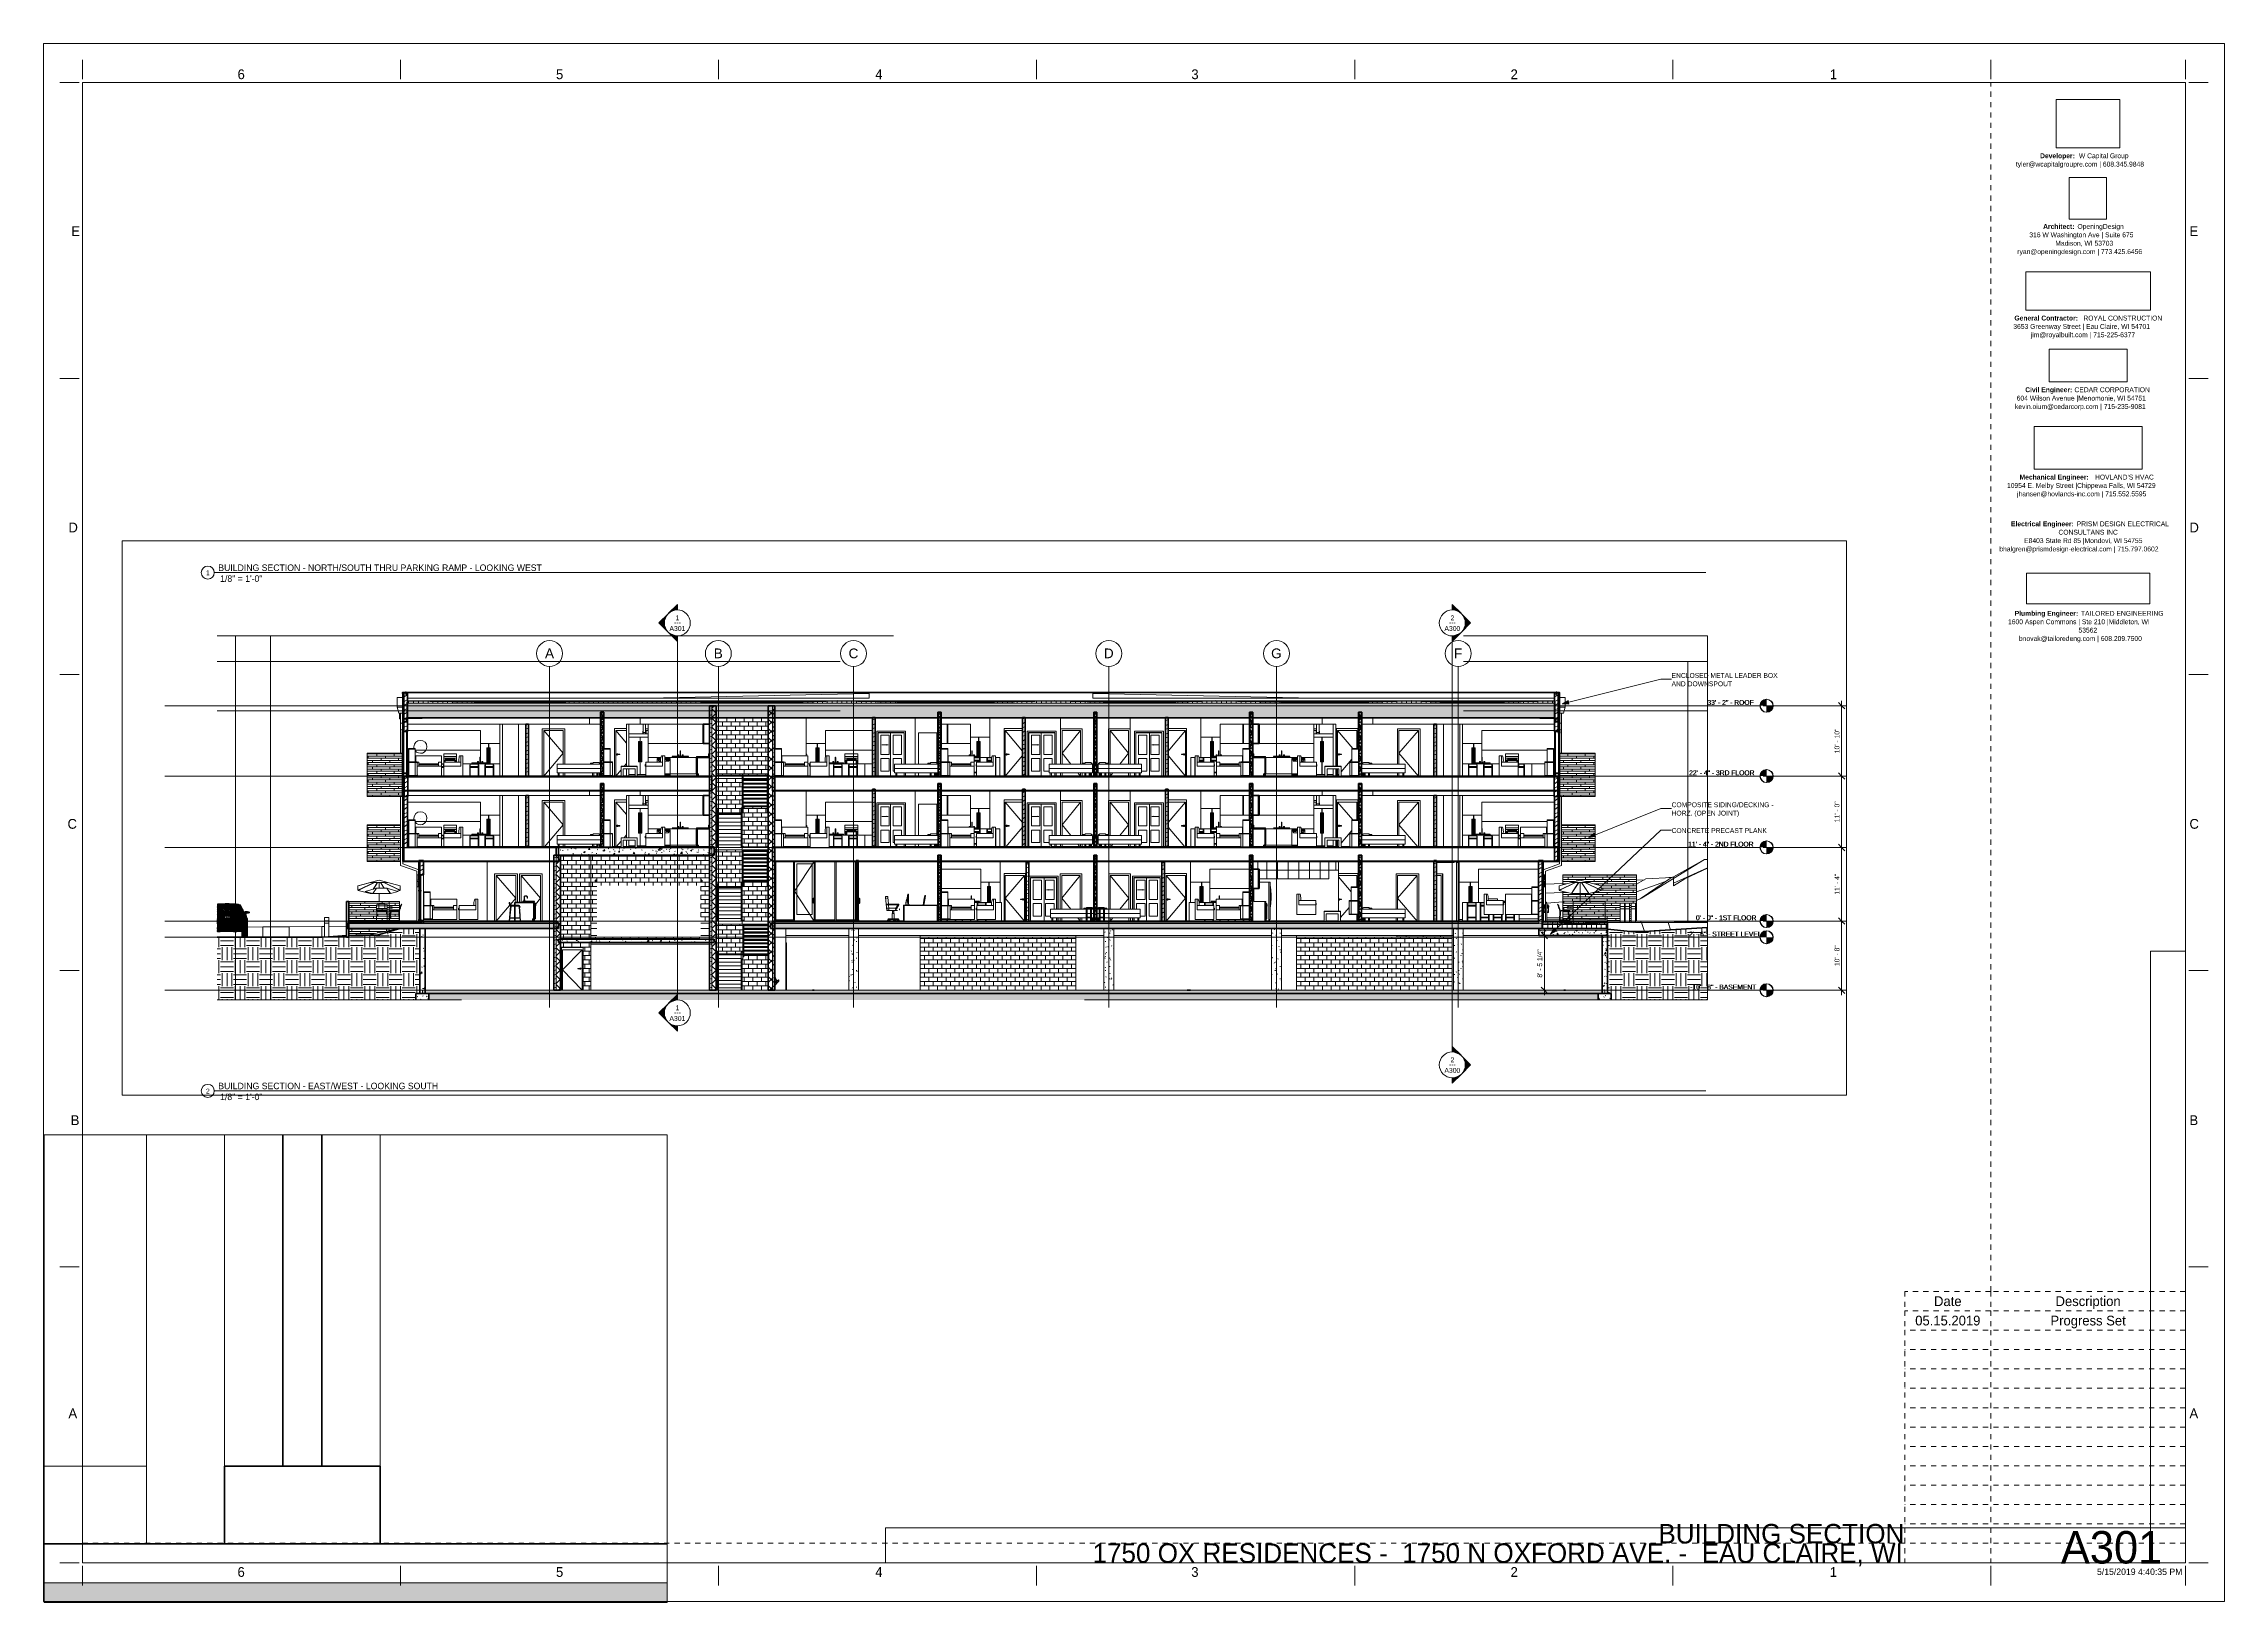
# Paper-space layout 'Layout1' of a CAD drawing. Header units: inches. Extents: x 0 to 42, y 0 to 30.
# The model-space entities are those that its viewports show. They can reach past a viewport. Long polylines and large blocks are cut down to what shows.
import ezdxf

# ---------------------------------------------------------------- set-up
doc = ezdxf.new("R2010")
doc.units = ezdxf.units.IN
doc.header["$MEASUREMENT"] = 0
for name, pattern in [('Aligning Line 1_8_', [0.25, 0.125, -0.125]), ('Dash 1_16_', [0.125, 0.0625, -0.0625]), ('Dot 1_32_', [0.03125, 0, -0.03125]), ('Grid Line 1_2_', [0.875, 0.5, -0.125, 0.125, -0.125])]:
    doc.linetypes.add(name, pattern=pattern)
for name, color, linetype, lineweight in [('0-3', 191, 'Continuous', 5), ('0-4', 7, 'Continuous', 9), ('0-5', 165, 'Continuous', 5), ('0-7', 130, 'Continuous', 5), ('0-8', 253, 'Continuous', 9), ('A-ANNO-DIMS', 211, 'Continuous', 9), ('A-ANNO-DIMS-96', 211, 'Continuous', 9), ('A-DETL', 90, 'Dot 1_32_', 13), ('A-DETL-GENF-1', 92, 'Continuous', 13), ('A-DETL-GENF-2', 7, 'Continuous', 9), ('A-DOOR', 31, 'Continuous', 13), ('A-DOOR-3', 7, 'Continuous', 9), ('A-DOOR-4', 7, 'Dash 1_16_', 9), ('A-DOOR-6', 31, 'Continuous', 50), ('A-DOOR-FRAM-1', 7, 'Continuous', 9), ('A-DOOR-FRAM-2', 90, 'Continuous', 20), ('A-FLOR', 192, 'Continuous', 13), ('A-FLOR-2', 192, 'Continuous', 50), ('A-FLOR-3', 9, 'Continuous', 13), ('A-FLOR-LEVL', 51, 'Continuous', 9), ('A-FLOR-LEVL-1', 51, 'Grid Line 1_2_', 9), ('A-FLOR-LEVL-2', 254, 'Continuous', 9), ('A-FLOR-LEVL-3', 147, 'Continuous', 9), ('A-FLOR-LEVL-4', 253, 'Continuous', 9), ('A-FLOR-MCUT', 51, 'Continuous', 13), ('A-FLOR-PATT-1', 8, 'Continuous', 9), ('A-GENM', 5, 'Continuous', 9), ('A-GENM-2', 7, 'Continuous', 9), ('A-GENM-3', 250, 'Continuous', 50), ('A-GLAZ', 151, 'Continuous', 13), ('A-GLAZ-1', 151, 'Continuous', 50), ('A-GLAZ-CURT-1', 7, 'Continuous', 9), ('A-GLAZ-CURT-2', 250, 'Continuous', 50), ('A-GLAZ-CWMG', 51, 'Continuous', 9), ('A-GLAZ-CWMG-1', 7, 'Continuous', 9), ('A-GLAZ-CWMG-2', 250, 'Continuous', 50), ('A-GLAZ-CWMG-3', 51, 'Continuous', 50), ('A-ROOF', 132, 'Continuous', 13), ('A-ROOF-1', 132, 'Continuous', 50), ('A-ROOF-PATT-1', 132, 'Continuous', 9), ('A-WALL', 113, 'Continuous', 13), ('A-WALL-1', 250, 'Continuous', 50), ('A-WALL-2', 10, 'Continuous', 13), ('A-WALL-3', 113, 'Continuous', 50), ('A-WALL-4', 9, 'Continuous', 13), ('A-WALL-PATT-1', 7, 'Continuous', 9), ('A-WALL-PATT-2', 253, 'Continuous', 9), ('A-WALL-PATT-3', 55, 'Continuous', 9), ('A-WALL-PATT-4', 252, 'Continuous', 9), ('A-WALL-PATT-5', 111, 'Continuous', 9), ('A-WALL-PATT-6', 254, 'Continuous', 9), ('A-WALL-PATT-7', 143, 'Continuous', 9), ('C-BLDG-PADS-1', 253, 'Continuous', 9), ('C-BLDG-PADS-2', 10, 'Continuous', 13), ('C-PRKG-1', 7, 'Continuous', 9), ('C-TOPO', 7, 'Continuous', 9), ('C-TOPO-1', 250, 'Continuous', 50), ('E-LITE-EQPM', 33, 'Continuous', 9), ('E-LITE-EQPM-1', 253, 'Continuous', 9), ('G-ANNO-SCHD', 231, 'Continuous', 9), ('G-ANNO-SYMB', 111, 'Aligning Line 1_8_', 9), ('G-ANNO-SYMB-1', 254, 'Aligning Line 1_8_', 9), ('G-ANNO-SYMB-2', 147, 'Aligning Line 1_8_', 9), ('G-ANNO-SYMB-3', 111, 'Continuous', 9), ('G-ANNO-TEXT', 231, 'Continuous', 9), ('G-ANNO-TTLB', 6, 'Continuous', 9), ('G-ANNO-TTLB-MEDM', 33, 'Continuous', 20), ('G-IMPT', 8, 'Continuous', 9), ('I-FURN', 30, 'Continuous', 9), ('I-FURN-1', 7, 'Continuous', 9), ('I-WALL-1', 250, 'Continuous', 50), ('I-WALL-2', 10, 'Continuous', 13), ('L-SITE', 91, 'Continuous', 9), ('P-SANR-FIXT-1', 7, 'Continuous', 9), ('Q-CASE-1', 7, 'Continuous', 9), ('Q-CASE-2', 250, 'Continuous', 50), ('Q-SPCQ', 91, 'Continuous', 9), ('Q-SPCQ-1', 7, 'Continuous', 9), ('S-COLS', 52, 'Continuous', 9), ('S-FNDN', 32, 'Continuous', 13), ('S-FNDN-2', 32, 'Continuous', 50), ('S-FNDN-3', 32, 'Continuous', 9), ('S-GRID-1', 1, 'Grid Line 1_2_', 9), ('S-GRID-IDEN', 1, 'Continuous', 9), ('S-STRS-1', 7, 'Continuous', 9)]:
    doc.layers.add(name, color=color, linetype=linetype, lineweight=lineweight)
doc.layers.add('G-ANNO-NPLT', color=191, linetype='Continuous', plot=False)
doc.styles.add('Arial', font='arial.ttf', dxfattribs={"height": 9})
doc.styles.add('Arial_1', font='arial.ttf', dxfattribs={"height": 18})
doc.styles.add('Century Gothic', font='ufonts.com_century-gothic.ttf', dxfattribs={"height": 9})
doc.styles.add('Century Gothic_1', font='ufonts.com_century-gothic.ttf', dxfattribs={"height": 0.1875})
doc.styles.add('Century Gothic_2', font='ufonts.com_century-gothic.ttf', dxfattribs={"height": 0.09375})
doc.styles.add('Century Gothic_3', font='ufonts.com_century-gothic.ttf', dxfattribs={"height": 0.125})
doc.styles.add('Century Gothic_4', font='ufonts.com_century-gothic.ttf', dxfattribs={"height": 0.625})
doc.styles.add('Century Gothic_5', font='ufonts.com_century-gothic.ttf', dxfattribs={"height": 0.375})
doc.styles.add('Century Gothic_B', font='GOTHICB.TTF', dxfattribs={"height": 0.09375})
doc.dimstyles.new('OD__1_8__Tol__', dxfattribs={"dimscale": 12, "dimtxt": 9.397514, "dimasz": 1, "dimexe": 0.75, "dimexo": 0.5, "dimgap": 0.125, "dimtad": 1, "dimdec": 3, "dimrnd": 0.125, "dimzin": 3, "dimdsep": 46, "dimlunit": 4, "dimtxsty": 'Century Gothic', "dimblk1": 'OBLIQUE', "dimblk2": 'OBLIQUE', "dimsah": 1, "dimcen": 0.09, "dimdle": 0.75, "dimazin": 0, "dimtfac": 1, "dimtdec": 4, "dimtix": 1, "dimtmove": 0, "dimatfit": 3, "dimfxl": 1, "dimtvp": 1, "dimtfill": 1, "dimfrac": 2, "dimtolj": 1, "dimtzin": 0, "dimarcsym": 2})
picture_1 = doc.add_image_def('image1.jpg', size_in_pixel=(336, 83))
picture_2 = doc.add_image_def('image2.jpg', size_in_pixel=(278, 110))
picture_3 = doc.add_image_def('image3.jpg', size_in_pixel=(302, 126))
picture_4 = doc.add_image_def('image4.jpg', size_in_pixel=(261, 80))
picture_5 = doc.add_image_def('image5.jpg', size_in_pixel=(344, 261))
picture_6 = doc.add_image_def('image6.jpg', size_in_pixel=(547, 610))
picture_7 = doc.add_image_def('image7.jpg', size_in_pixel=(95, 1663))
picture_8 = doc.add_image_def('image8.jpg', size_in_pixel=(3536, 95))
pattern_1 = [(0, (-10964.796, 146.633), (30.72, 7.68), [1.267, -21.773, 1.267, -21.773, -122.88]), (0, (-10964.796, 146.633), (30.72, 7.68), [-46.08, 1.267, -44.813, 1.267, -21.773, -53.76]), (0, (-10964.796, 146.633), (30.72, 7.68), [-115.2, 1.267, -14.093, 1.267, -37.133]), (120, (-10953.276, 150.473), (-22.011075, 22.7643), [1.267, -21.773, 1.267, -21.773, -122.88]), (120, (-10953.276, 150.473), (-22.011075, 22.7643), [-46.08, 1.267, -44.813, 1.267, -21.773, -53.76]), (120, (-10953.276, 150.473), (-22.011075, 22.7643), [-115.2, 1.267, -14.093, 1.267, -37.133]), (240, (-10949.436, 165.833), (-8.708925, -30.4443), [1.267, -21.773, 1.267, -21.773, -122.88]), (240, (-10949.436, 165.833), (-8.708925, -30.4443), [-46.08, 1.267, -44.813, 1.267, -21.773, -53.76]), (240, (-10949.436, 165.833), (-8.708925, -30.4443), [-115.2, 1.267, -14.093, 1.267, -37.133])]
pattern_2 = [(216.87, (-10958.398, 162.627), (47.980943, 31.987086), [7.997, -71.971]), (206.565, (-10948.802, 157.829), (-15.993714, -15.994133), [17.881, -17.881]), (198.435, (-10948.802, 149.832), (-31.98674, -15.99388), [10.115, -40.461])]
pattern_3 = [(0, (-10964.796, 146.633), (24, 24), [24, -24]), (0, (-10964.796, 155.633), (24, 24), [24, -24]), (0, (-10964.796, 164.633), (24, 24), [24, -24]), (90, (-10961.796, 167.633), (-24, 24), [24, -24]), (90, (-10952.796, 167.633), (-24, 24), [24, -24]), (90, (-10943.796, 167.633), (-24, 24), [24, -24])]
pattern_4 = [(161.57, (-10964.316, 147.113), (-3.8399538, -1.54e-05), [0, -27.322, 3.034, 0]), (18.43, (-10965.276, 147.113), (-3.8399538, 1.54e-05), [0, -27.322, 3.034, 0]), (108.43, (-10964.316, 147.113), (1.919622, -9.6005246), [9.106, -21.25]), (71.57, (-10965.276, 147.113), (1.919622, 9.6005246), [9.106, -21.25])]
pattern_5 = [(45, (-10964.796, 146.633), (-8.48528, 8.48528), []), (135, (-10964.796, 146.633), (-8.48528, -8.48528), [])]
pattern_6 = [(0, (317.997, 146.633), (30.72, 7.68), [1.267, -21.773, 1.267, -21.773, -122.88]), (0, (317.997, 146.633), (30.72, 7.68), [-46.08, 1.267, -44.813, 1.267, -21.773, -53.76]), (0, (317.997, 146.633), (30.72, 7.68), [-115.2, 1.267, -14.093, 1.267, -37.133]), (120, (329.517, 150.473), (-22.011075, 22.7643), [1.267, -21.773, 1.267, -21.773, -122.88]), (120, (329.517, 150.473), (-22.011075, 22.7643), [-46.08, 1.267, -44.813, 1.267, -21.773, -53.76]), (120, (329.517, 150.473), (-22.011075, 22.7643), [-115.2, 1.267, -14.093, 1.267, -37.133]), (240, (333.357, 165.833), (-8.708925, -30.4443), [1.267, -21.773, 1.267, -21.773, -122.88]), (240, (333.357, 165.833), (-8.708925, -30.4443), [-46.08, 1.267, -44.813, 1.267, -21.773, -53.76]), (240, (333.357, 165.833), (-8.708925, -30.4443), [-115.2, 1.267, -14.093, 1.267, -37.133])]
pattern_7 = [(50, (317.997, 146.633), (27.5427, -2.40992), [2.88, -31.68]), (355, (317.997, 146.633), (-5.32784, 28.88427), [2.304, -25.344]), (100.451, (320.293, 146.432), (22.2153, 26.47393), [2.448, -26.924]), (46.184, (317.997, 154.313), (40.9819, -6.3564), [4.32, -47.52]), (96.636, (321.413, 153.784), (35.8907, 37.4062), [3.671, -40.386]), (351.184, (317.997, 154.313), (35.891, 37.4062), [3.456, -38.016]), (21, (321.837, 152.393), (22.92104, -15.46073), [2.88, -31.68]), (326, (321.837, 152.393), (9.34353, 27.84574), [2.304, -25.344]), (71.451, (323.748, 151.105), (32.26477, 12.3844), [2.448, -26.924]), (37.5, (317.997, 146.633), (0.466855, 12.78271), [1.267, -23.77, 1.267, -24.461, -25.44]), (37.5, (317.997, 146.633), (0.466855, 12.78271), [-50.765, 1.267, -24.173]), (7.5, (317.997, 146.633), (10.10159, 15.14509), [1.267, -13.402, 1.267, -23.194, -9.696]), (7.5, (317.997, 146.633), (10.10159, 15.14509), [-39.13, 1.267, -8.429]), (327.5, (309.434, 146.633), (20.49916, -0.86578), [1.267, -8.333, 1.267, -28.685, -39.744]), (327.5, (309.434, 146.633), (20.49916, -0.86578), [-39.552, 1.267, -38.477]), (317.5, (305.594, 146.633), (22.39478, 3.8443), [1.267, -11.213, 1.267, -18.624, -28.224]), (317.5, (305.594, 146.633), (22.39478, 3.8443), [-32.371, 1.267, -26.957])]
pattern_8 = [(0, (317.997, 146.633), (0, 4.798), []), (315, (317.997, 146.633), (4.798427, 0), [6.786, -6.786]), (45, (317.997, 146.633), (4.798427, 0), [6.786, -6.786])]
pattern_9 = [(216.87, (324.395, 162.627), (47.980943, 31.987086), [7.997, -71.971]), (206.565, (333.991, 157.829), (-15.993714, -15.994133), [17.881, -17.881]), (198.435, (333.991, 149.832), (-31.98674, -15.99388), [10.115, -40.461])]
pattern_10 = [(0, (317.997, 146.633), (0, 9), []), (90, (317.997, 146.633), (-9, 6e-16), [])]
pattern_11 = [(0, (-937.796, 0.8), (0, 4), []), (90, (-937.796, 0.8), (-8, 8), [4, -28]), (90, (-921.796, 4.8), (-8, 8), [4, -28])]
pattern_12 = [(0, (1327.804, 0.8), (0, 4), []), (90, (1327.804, 0.8), (-8, 8), [4, -28]), (90, (1343.804, 4.8), (-8, 8), [4, -28])]

# ---------------------------------------------------------------- blocks, each defined once
blk = doc.blocks.new('OD Title Block - 30x42 - CDs - one-598439-BUILDING SECTION')
at = {"layer": 'G-ANNO-TTLB'}
for p, q in [((-0.01, 30.014), (41.99, 30.014)), ((-0.01, 0.014), (-0.01, 30.014)), ((41.99, 0.014), (41.99, 30.014)), ((-0.01, 0.014), (41.99, 0.014))]:
    blk.add_line(p, q, dxfattribs=at)
at = {"layer": 'G-ANNO-TTLB', "linetype": 'Dot 1_32_', "lineweight": 13}
for p, q in [((37.49, 5.989), (37.49, 29.264)), ((0.74, 1.137), (35.905, 1.137))]:
    blk.add_line(p, q, dxfattribs=at)
at = {"layer": 'G-ANNO-TTLB-MEDM'}
for p, q in [((0.74, 29.326), (0.74, 29.701)), ((6.865, 29.326), (6.865, 29.701)), ((12.99, 29.326), (12.99, 29.701)), ((19.115, 29.326), (19.115, 29.701)), ((25.24, 29.326), (25.24, 29.701)), ((31.365, 29.326), (31.365, 29.701)), ((37.49, 29.326), (37.49, 29.701)), ((41.24, 29.326), (41.24, 29.701)), ((0.677, 29.264), (0.302, 29.264)), ((0.74, 29.264), (41.24, 29.264)), ((0.74, 29.264), (0.74, 0.764)), ((41.24, 29.264), (41.24, 0.764)), ((41.302, 29.264), (41.677, 29.264)), ((0.677, 23.564), (0.302, 23.564)), ((41.302, 23.564), (41.677, 23.564)), ((0.677, 17.864), (0.302, 17.864)), ((41.302, 17.864), (41.677, 17.864)), ((0.677, 12.164), (0.302, 12.164)), ((41.302, 12.164), (41.677, 12.164)), ((0.677, 6.464), (0.302, 6.464)), ((41.302, 6.464), (41.677, 6.464)), ((0.677, 0.764), (0.302, 0.764)), ((0.74, 0.764), (41.24, 0.764)), ((0.74, 0.701), (0.74, 0.326)), ((6.865, 0.701), (6.865, 0.326)), ((12.99, 0.701), (12.99, 0.326)), ((19.115, 0.701), (19.115, 0.326)), ((25.24, 0.701), (25.24, 0.326)), ((31.365, 0.701), (31.365, 0.326)), ((37.49, 0.701), (37.49, 0.326)), ((41.24, 0.701), (41.24, 0.326)), ((41.302, 0.764), (41.677, 0.764))]:
    blk.add_line(p, q, dxfattribs=at)
at = {"layer": 'G-ANNO-TTLB', "attachment_point": 1}
for s, insert, char_height, width, style in [('6', (3.725, 29.517), 0.188, 0.17675, 'Century Gothic_1'), ('5', (9.858, 29.517), 0.188, 0.17675, 'Century Gothic_1'), ('4', (16.007, 29.517), 0.188, 0.17675, 'Century Gothic_1'), ('3', (22.094, 29.517), 0.188, 0.17675, 'Century Gothic_1'), ('2', (28.242, 29.517), 0.188, 0.17675, 'Century Gothic_1'), ('1', (34.391, 29.517), 0.188, 0.17675, 'Century Gothic_1'), ('tyler@wcapitalgroupre.com | 608.345.9848', (37.974, 27.74), 0.09375, 3.36141, 'Century Gothic_2'), ('Developer: ', (38.44, 27.901), 0.09375, 0.90584, 'Century Gothic_B'), ('W Capital Group', (39.188, 27.901), 0.09375, 1.32878, 'Century Gothic_2'), ('E', (0.523, 26.497), 0.188, 0.17044, 'Century Gothic_1'), ('Architect: ', (38.499, 26.54), 0.09375, 0.80169, 'Century Gothic_B'), ('OpeningDesign', (39.16, 26.54), 0.09375, 1.212, 'Century Gothic_2'), ('E', (41.317, 26.497), 0.188, 0.17044, 'Century Gothic_1'), ('ryan@openingdesign.com | 773.425.6456', (38.002, 26.056), 0.09375, 3.21937, 'Century Gothic_2'), ('316 W Washington Ave | Suite 675', (38.233, 26.379), 0.09375, 2.65756, 'Century Gothic_2'), ('Madison, WI 53703', (38.733, 26.217), 0.09375, 1.44556, 'Century Gothic_2'), ('General Contractor: ', (37.946, 24.776), 0.09375, 1.60969, 'Century Gothic_B'), ('3653 Greenway Street | Eau Claire, WI 54701', (37.925, 24.615), 0.09375, 3.4845, 'Century Gothic_2'), ('jim@royalbuilt.com | 715-225-6377', (38.263, 24.454), 0.09375, 2.66387, 'Century Gothic_2'), ('ROYAL CONSTRUCTION', (39.274, 24.776), 0.09375, 1.82116, 'Century Gothic_2'), ('604 Wilson Avenue |Menomonie, WI 54751', (37.99, 23.234), 0.09375, 3.32669, 'Century Gothic_2'), ('Civil Engineer: ', (38.154, 23.396), 0.09375, 1.14888, 'Century Gothic_B'), ('CEDAR CORPORATION', (39.102, 23.396), 0.09375, 1.78012, 'Century Gothic_2'), ('kevin.oium@cedarcorp.com | 715-235-9081', (37.956, 23.073), 0.09375, 3.40559, 'Century Gothic_2'), ('10954 E. Melby Street |Chippewa Falls, WI 54729', (37.803, 21.552), 0.09375, 3.77487, 'Century Gothic_2'), ('Mechanical Engineer: ', (38.045, 21.714), 0.09375, 1.76119, 'Century Gothic_B'), ("HOVLAND'S HVAC", (39.498, 21.714), 0.09375, 1.42663, 'Century Gothic_2'), ('jhansen@hovlands-inc.com | 715.552.5595', (37.996, 21.391), 0.09375, 3.31091, 'Century Gothic_2'), ('D', (0.468, 20.791), 0.188, 0.23672, 'Century Gothic_1'), ('Electrical Engineer: ', (37.88, 20.814), 0.09375, 1.53394, 'Century Gothic_B'), ('CONSULTANS INC', (38.794, 20.653), 0.09375, 1.37613, 'Century Gothic_2'), ('PRISM DESIGN ELECTRICAL ', (39.146, 20.814), 0.09375, 2.09891, 'Century Gothic_2'), ('D', (41.317, 20.791), 0.188, 0.23672, 'Century Gothic_1'), ('bhalgren@prismdesign-electrical.com | 715.797.0602', (37.656, 20.33), 0.09375, 4.13469, 'Century Gothic_2'), ('E8403 State Rd 85 |Mondovi, WI 54755', (38.133, 20.491), 0.09375, 2.9795, 'Century Gothic_2'), ('1600 Aspen Commons | Ste 210 |Middleton, WI ', (37.823, 18.928), 0.09375, 3.77172, 'Century Gothic_2'), ('Plumbing Engineer: ', (37.951, 19.09), 0.09375, 1.54656, 'Century Gothic_B'), ('TAILORED ENGINEERING', (39.227, 19.09), 0.09375, 1.87166, 'Century Gothic_2'), ('bnovak@tailoredeng.com | 608.209.7500', (38.034, 18.606), 0.09375, 3.21622, 'Century Gothic_2'), ('53562', (39.18, 18.767), 0.0937, 0.44188, 'Century Gothic_2'), ('C', (0.45, 15.084), 0.188, 0.25881, 'Century Gothic_1'), ('C', (41.317, 15.084), 0.188, 0.25881, 'Century Gothic_1'), ('B', (0.512, 9.378), 0.188, 0.18306, 'Century Gothic_1'), ('B', (41.317, 9.378), 0.188, 0.18306, 'Century Gothic_1'), ('A', (0.468, 3.734), 0.188, 0.23672, 'Century Gothic_1'), ('A', (41.317, 3.734), 0.188, 0.23672, 'Century Gothic_1'), ('6', (3.724, 0.679), 0.188, 0.17675, 'Century Gothic_1'), ('5', (9.858, 0.679), 0.188, 0.17675, 'Century Gothic_1'), ('4', (16.007, 0.679), 0.188, 0.17675, 'Century Gothic_1'), ('3', (22.093, 0.679), 0.188, 0.17675, 'Century Gothic_1'), ('2', (28.242, 0.679), 0.188, 0.17675, 'Century Gothic_1'), ('1', (34.39, 0.679), 0.188, 0.17675, 'Century Gothic_1')]:
    blk.add_mtext(s, dxfattribs=dict(at, insert=insert, char_height=char_height, width=width, style=style))
at = {"layer": 'G-ANNO-TTLB'}
image = blk.add_image(picture_5, insert=(38.752, 28.006), size_in_units=(1.226, 0.93), dxfattribs=at)
image.dxf.flags = 7
image = blk.add_image(picture_6, insert=(38.999, 26.632), size_in_units=(0.719, 0.802), rotation=0, dxfattribs=at)
image.dxf.flags = 7
image = blk.add_image(picture_4, insert=(38.163, 24.881), size_in_units=(2.404, 0.737), dxfattribs=at)
image.dxf.flags = 7
image = blk.add_image(picture_3, insert=(38.612, 23.5), size_in_units=(1.506, 0.628), dxfattribs=at)
image.dxf.flags = 7
image = blk.add_image(picture_2, insert=(38.326, 21.818), size_in_units=(2.077, 0.822), dxfattribs=at)
image.dxf.flags = 7
image = blk.add_image(picture_1, insert=(38.179, 19.229), size_in_units=(2.372, 0.586), dxfattribs=at)
image.dxf.flags = 7
image = blk.add_image(picture_7, insert=(40.567, 0.764), size_in_units=(0.673, 11.775), dxfattribs=at)
image.dxf.flags = 7
image = blk.add_image(picture_8, insert=(16.203, 0.764), size_in_units=(25.037, 0.673), dxfattribs=at)
image.dxf.flags = 7
blk = doc.blocks.new('Viewport - All On-568496-BUILDING SECTION')
at = {"layer": 'G-ANNO-TTLB'}
for start, end in [(360, 180), (180, 360)]:
    blk.add_arc((-0.125, 0), 0.125, start, end, dxfattribs=at)
blk = doc.blocks.new('Studio Light - 120V-1360589-BUILDING SECTION - EAST_WEST - LOOKING SOUTH')
at = {"layer": 'E-LITE-EQPM-1'}
blk.add_line((-12085.999, 190), (-12085.999, 190), dxfattribs=at)
blk.add_line((-12085.999, 190), (-12085.999, 190), dxfattribs=at)
for start, end in [(0, 180), (180, 194.5025), (215.1884, 360)]:
    blk.add_arc((-12085.999, 190), 12, start, end, dxfattribs=at)
blk = doc.blocks.new('Ramp - Ramp-1671869-BUILDING SECTION - EAST_WEST - LOOKING SOUTH')
at = {"layer": 'A-FLOR-LEVL-4'}
for p, q in [((-12255.081, -28.874), (-12222.714, -26.177)), ((-12268.589, -30), (-12263.076, -29.541))]:
    blk.add_line(p, q, dxfattribs=at)
blk = doc.blocks.new('Level - Level Head - Circle-V181-BUILDING SECTION - EAST_WEST - LOOKING SOUTH')
at = {"layer": 'A-FLOR-LEVL'}
h = blk.add_hatch(color=256, dxfattribs=at)
edge = h.paths.add_edge_path(flags=0)
edge.add_line((-9597.49, 0), (-9609.49, 0))
edge.add_arc((-9597.49, 0), 12, 90, 180, ccw=False)
edge.add_line((-9597.49, 12), (-9597.49, 0))
h = blk.add_hatch(color=256, dxfattribs=at)
edge = h.paths.add_edge_path(flags=0)
edge.add_line((-9597.49, -12), (-9597.49, 0))
edge.add_line((-9597.49, 0), (-9585.49, 0))
edge.add_arc((-9597.49, 0), 12, 270, 360, ccw=False)
at = {"layer": 'A-FLOR-LEVL-2'}
blk.add_circle((-9597.49, 0), 12, dxfattribs=at)
blk = doc.blocks.new('CTR - 2nd Phase_rvt-2-BUILDING SECTION - EAST_WEST - LOOKING SOUTH')
at = {"layer": 'A-WALL-PATT-6'}
h = blk.add_hatch(dxfattribs=at)
h.set_pattern_fill('FP_23', color=256, style=0, pattern_type=2)
h.set_pattern_definition([(0, (-10276.989, -127.2), (0, 4), []), (90, (-10276.989, -127.2), (-8, 8), [4, -28]), (90, (-10260.989, -123.2), (-8, 8), [4, -28])])
h.paths.add_polyline_path([(-10179.824, -30), (-10178.189, -30), (-10178.189, -26.75), (-10280.989, -26.75), (-10280.989, -30), (-10222.879, -30)], flags=0)
h.paths.add_polyline_path([(-10179.824, 108), (-10174.554, 108), (-10174.554, 110.125), (-10207.589, 110.125), (-10207.589, 108)], flags=0)
at = {"layer": 'A-FLOR-3'}
for p, q in [((-12124.589, 374), (-12124.589, 384.104)), ((-12122.564, 374), (-12124.589, 374)), ((-12124.478, 0.5), (-12092.689, 0.5))]:
    blk.add_line(p, q, dxfattribs=at)
at = {"layer": 'A-FLOR-LEVL-1'}
for p, q in [((-12558.481, 398), (-9609.49, 398)), ((-12558.481, 268), (-9609.49, 268)), ((-12558.481, 136), (-9609.49, 136)), ((-12558.481, 0), (-9609.49, 0)), ((-12558.481, -30), (-9609.49, -30)), ((-12558.481, -128), (-9609.49, -128))]:
    blk.add_line(p, q, dxfattribs=at)
at = {"layer": 'A-WALL-4'}
blk.add_line((-10280.989, -26.75), (-10280.989, -30), dxfattribs=at)
at = {"layer": 'G-ANNO-SYMB-1'}
for p, q in [((-12461.759, 526.953), (-9706.215, 526.953)), ((-12461.759, 388.592), (-9706.215, 388.592))]:
    blk.add_line(p, q, dxfattribs=at)
at = {"layer": '0-3'}
for p in [(0, 398), (0, 268), (0, 136), (0, 0), (0, -30), (0, -128)]:
    blk.add_blockref('Level - Level Head - Circle-V181-BUILDING SECTION - EAST_WEST - LOOKING SOUTH', p, dxfattribs=at)
at = {"layer": '0-8'}
for name, p in [('Studio Light - 120V-1360589-BUILDING SECTION - EAST_WEST - LOOKING SOUTH', (0, 132)), ('Studio Light - 120V-1360589-BUILDING SECTION - EAST_WEST - LOOKING SOUTH', (0, 0)), ('Ramp - Ramp-1671869-BUILDING SECTION - EAST_WEST - LOOKING SOUTH', (0, 0))]:
    blk.add_blockref(name, p, dxfattribs=at)
at = {"layer": 'A-FLOR-LEVL', "char_height": 9, "attachment_point": 1, "style": 'Century Gothic'}
for s, insert, width in [('33\' - 2" - ROOF', (-9706.863, 408.551), 104.232), ('22\' - 4" - 3RD FLOOR', (-9740.614, 278.551), 145.137), ('11\' - 4" - 2ND FLOOR', (-9742.352, 146.551), 147.258), ('0\' - 0" - 1ST FLOOR', (-9728.104, 10.551), 129.987), ('-2\' - 6" - STREET LEVEL', (-9744.847, -19.449), 150.288), ('-10\' - 8" - BASEMENT', (-9738.611, -117.449), 142.713)]:
    blk.add_mtext(s, dxfattribs=dict(at, insert=insert, width=width))
blk = doc.blocks.new('Bed-Standard - King 78_ x 80_-1379907-BUILDING SECTION - EAST_WEST - LOOKING SOUTH')
at = {"layer": 'I-FURN-1'}
for p, q in [((-10843.793, 25), (-10853.793, 25)), ((-10920.793, 22), (-10920.793, 14)), ((-10920.793, 22), (-10919.793, 22)), ((-10919.793, 22), (-10859.293, 22)), ((-10841.293, 22), (-10841.171, 22)), ((-10920.793, 14), (-10920.793, 6)), ((-10920.793, 14), (-10919.793, 14)), ((-10919.793, 14), (-10920.793, 14)), ((-10919.793, 14), (-10855.293, 14)), ((-10855.293, 14), (-10919.793, 14)), ((-10853.293, 14), (-10847.293, 14)), ((-10847.293, 14), (-10853.293, 14)), ((-10845.293, 14), (-10841.793, 14)), ((-10841.793, 14), (-10845.293, 14)), ((-10841.793, 14), (-10841.171, 14)), ((-10841.171, 14), (-10841.793, 14)), ((-10919.793, 6), (-10920.793, 6)), ((-10855.293, 6), (-10919.793, 6)), ((-10918.793, 6), (-10918.793, 0)), ((-10918.793, 6), (-10918.793, 0)), ((-10916.793, 0), (-10916.793, 6)), ((-10916.793, 0), (-10916.793, 6)), ((-10841.793, 6), (-10845.293, 6)), ((-10844.793, 6), (-10844.793, 0)), ((-10844.793, 6), (-10844.793, 0)), ((-10842.793, 0), (-10842.793, 6)), ((-10842.793, 0), (-10842.793, 6)), ((-10841.171, 6), (-10841.793, 6))]:
    blk.add_line(p, q, dxfattribs=at)
for centre, start, end in [((-10853.793, 24), 90, 180), ((-10843.793, 24), 0, 90)]:
    blk.add_arc(centre, 1, start, end, dxfattribs=at)
blk = doc.blocks.new('Table-Night Stand - 18_ x 18_ x 24_-1372838-BUILDING SECTION - EAST_WEST - LOOKING SOUTH')
at = {"layer": 'I-FURN-1'}
for p, q in [((-10859.293, 24), (-10841.293, 24)), ((-10859.293, 24), (-10859.293, 22)), ((-10841.293, 24), (-10841.293, 22)), ((-10841.293, 22), (-10859.293, 22)), ((-10855.293, 22), (-10855.293, 0)), ((-10853.293, 22), (-10853.293, 0)), ((-10847.293, 22), (-10847.293, 0)), ((-10845.293, 22), (-10845.293, 0)), ((-10853.293, 7), (-10847.293, 7)), ((-10853.293, 7), (-10853.293, 6)), ((-10847.293, 7), (-10847.293, 6)), ((-10847.293, 6), (-10853.293, 6))]:
    blk.add_line(p, q, dxfattribs=at)
blk = doc.blocks.new('Single-Flush - 34_ x 84_-1372834-BUILDING SECTION - EAST_WEST - LOOKING SOUTH')
at = {"layer": 'A-DOOR-4'}
for p, q in [((-10865.918, 84), (-10899.918, 42)), ((-10883.727, 22), (-10899.918, 42)), ((-10865.918, 0), (-10870.775, 6))]:
    blk.add_line(p, q, dxfattribs=at)
at = {"layer": 'A-DOOR-FRAM-1'}
for p, q in [((-10902.918, 87), (-10902.918, 22)), ((-10862.918, 87), (-10902.918, 87)), ((-10862.918, 22), (-10862.918, 87)), ((-10899.918, 22), (-10899.918, 84)), ((-10899.918, 84), (-10865.918, 84)), ((-10865.918, 84), (-10865.918, 22)), ((-10902.918, 6), (-10902.918, 0)), ((-10899.918, 0), (-10899.918, 6)), ((-10865.918, 6), (-10865.918, 0)), ((-10862.918, 0), (-10862.918, 6))]:
    blk.add_line(p, q, dxfattribs=at)
blk = doc.blocks.new('Refrigerator_-_Side-by-Side_6047 - 36_ X 30_-345559-BUILDING SECTION - EAST_WEST - LOOKING SOUTH')
at = {"layer": 'Q-SPCQ-1'}
for p, q in [((-11034.989, 72), (-11049.739, 72)), ((-11049.739, 72), (-11049.739, 34.5)), ((-11034.489, 72), (-11034.989, 72)), ((-11034.989, 34.5), (-11034.989, 72)), ((-11013.989, 72), (-11034.489, 72)), ((-11034.489, 72), (-11034.489, 34.5)), ((-11013.989, 34.5), (-11013.989, 72)), ((-11037.766, 48.288), (-11037.766, 64)), ((-11036.253, 64), (-11037.766, 64)), ((-11036.253, 64), (-11036.253, 48.288)), ((-11033.226, 48.288), (-11033.226, 64)), ((-11033.226, 64), (-11031.713, 64)), ((-11031.713, 64), (-11031.713, 48.288)), ((-11037.766, 41.938), (-11037.766, 48.288)), ((-11036.253, 48.288), (-11037.766, 48.288)), ((-11036.253, 48.288), (-11036.253, 41.938)), ((-11033.226, 41.938), (-11033.226, 48.288)), ((-11033.226, 48.288), (-11031.713, 48.288)), ((-11031.713, 48.288), (-11031.713, 41.938)), ((-11037.766, 34.5), (-11037.766, 41.938)), ((-11036.253, 41.938), (-11037.766, 41.938)), ((-11036.253, 41.938), (-11036.253, 34.5)), ((-11033.226, 34.5), (-11033.226, 41.938)), ((-11033.226, 41.938), (-11031.713, 41.938)), ((-11031.713, 41.938), (-11031.713, 34.5))]:
    blk.add_line(p, q, dxfattribs=at)
blk = doc.blocks.new('Sink Kitchen-Single - 30_ x 21_-366345-BUILDING SECTION - EAST_WEST - LOOKING SOUTH')
at = {"layer": 'P-SANR-FIXT-1'}
for p, q in [((-11067.834, 43.875), (-11067.834, 40.5)), ((-11067.834, 43.875), (-11067.834, 42.5)), ((-11067.084, 40.5), (-11067.084, 43.875)), ((-11067.084, 42.5), (-11067.084, 43.875)), ((-11067.824, 42.5), (-11067.824, 42.5)), ((-11067.093, 42.5), (-11067.093, 42.5)), ((-11061.843, 36.5), (-11052.459, 36.5)), ((-11052.459, 36), (-11052.459, 36.5)), ((-11052.459, 36), (-11061.843, 36)), ((-11053.709, 34.5), (-11053.709, 36))]:
    blk.add_line(p, q, dxfattribs=at)
at = {"layer": 'P-SANR-FIXT-1', "flags": 128}
for points in [[(-11067.834, 46.375), (-11067.833, 46.39), (-11067.832, 46.405), (-11067.831, 46.42), (-11067.829, 46.435), (-11067.826, 46.45), (-11067.823, 46.464), (-11067.819, 46.479), (-11067.815, 46.493), (-11067.81, 46.507), (-11067.804, 46.521), (-11067.798, 46.535), (-11067.791, 46.548), (-11067.784, 46.561), (-11067.776, 46.574), (-11067.768, 46.587), (-11067.759, 46.599), (-11067.75, 46.611), (-11067.74, 46.622), (-11067.73, 46.633), (-11067.72, 46.644), (-11067.709, 46.654), (-11067.697, 46.664), (-11067.686, 46.673), (-11067.674, 46.682), (-11067.661, 46.691), (-11067.648, 46.698), (-11067.635, 46.706), (-11067.622, 46.713), (-11067.608, 46.719), (-11067.594, 46.725), (-11067.58, 46.73), (-11067.566, 46.734), (-11067.552, 46.738), (-11067.537, 46.742), (-11067.522, 46.745), (-11067.507, 46.747), (-11067.493, 46.748), (-11067.478, 46.75), (-11067.463, 46.75), (-11067.459, 46.75)], [(-11067.459, 46.75), (-11067.444, 46.75), (-11067.429, 46.749), (-11067.414, 46.747), (-11067.399, 46.745), (-11067.384, 46.743), (-11067.369, 46.739), (-11067.355, 46.735), (-11067.341, 46.731), (-11067.326, 46.726), (-11067.313, 46.72), (-11067.299, 46.714), (-11067.285, 46.708), (-11067.272, 46.7), (-11067.259, 46.693), (-11067.247, 46.685), (-11067.235, 46.676), (-11067.223, 46.667), (-11067.211, 46.657), (-11067.2, 46.647), (-11067.19, 46.636), (-11067.179, 46.625), (-11067.17, 46.614), (-11067.16, 46.602), (-11067.151, 46.59), (-11067.143, 46.578), (-11067.135, 46.565), (-11067.128, 46.552), (-11067.121, 46.538), (-11067.115, 46.525), (-11067.109, 46.511), (-11067.104, 46.497), (-11067.099, 46.483), (-11067.095, 46.468), (-11067.092, 46.453), (-11067.089, 46.439), (-11067.087, 46.424), (-11067.085, 46.409), (-11067.084, 46.394), (-11067.084, 46.379), (-11067.084, 46.375)], [(-11067.834, 46.375), (-11067.834, 46.373), (-11067.834, 46.367), (-11067.834, 46.357), (-11067.834, 46.343), (-11067.834, 46.325), (-11067.834, 46.303), (-11067.834, 46.278), (-11067.834, 46.248), (-11067.834, 46.215), (-11067.834, 46.178), (-11067.834, 46.137), (-11067.834, 46.092), (-11067.834, 46.045), (-11067.834, 45.993), (-11067.834, 45.938), (-11067.834, 45.88), (-11067.834, 45.819), (-11067.834, 45.755), (-11067.834, 45.687), (-11067.834, 45.617), (-11067.834, 45.544), (-11067.834, 45.468), (-11067.834, 45.39), (-11067.834, 45.309), (-11067.834, 45.226), (-11067.834, 45.141), (-11067.834, 45.053), (-11067.834, 44.964), (-11067.834, 44.873), (-11067.834, 44.781), (-11067.834, 44.687), (-11067.834, 44.592), (-11067.834, 44.495), (-11067.834, 44.398), (-11067.834, 44.3), (-11067.834, 44.201), (-11067.834, 44.102), (-11067.834, 44.002), (-11067.834, 43.902), (-11067.834, 43.875)], [(-11067.834, 46.297), (-11067.834, 46.32), (-11067.834, 46.339), (-11067.834, 46.354), (-11067.834, 46.365), (-11067.834, 46.372), (-11067.834, 46.375)], [(-11067.834, 43.875), (-11067.834, 43.975), (-11067.834, 44.075), (-11067.834, 44.174), (-11067.834, 44.273), (-11067.834, 44.372), (-11067.834, 44.469), (-11067.834, 44.566), (-11067.834, 44.661), (-11067.834, 44.756), (-11067.834, 44.849), (-11067.834, 44.94), (-11067.834, 45.029), (-11067.834, 45.117), (-11067.834, 45.203), (-11067.834, 45.287), (-11067.834, 45.368), (-11067.834, 45.447), (-11067.834, 45.523), (-11067.834, 45.597), (-11067.834, 45.668), (-11067.834, 45.737), (-11067.834, 45.802), (-11067.834, 45.864), (-11067.834, 45.923), (-11067.834, 45.979), (-11067.834, 46.031), (-11067.834, 46.08), (-11067.834, 46.125), (-11067.834, 46.167)], [(-11067.084, 43.875), (-11067.084, 43.975), (-11067.084, 44.075), (-11067.084, 44.174), (-11067.084, 44.273), (-11067.084, 44.372), (-11067.084, 44.469), (-11067.084, 44.566), (-11067.084, 44.661), (-11067.084, 44.756), (-11067.084, 44.849), (-11067.084, 44.94), (-11067.084, 45.029), (-11067.084, 45.117), (-11067.084, 45.203), (-11067.084, 45.287), (-11067.084, 45.368), (-11067.084, 45.447), (-11067.084, 45.523), (-11067.084, 45.597), (-11067.084, 45.668), (-11067.084, 45.737), (-11067.084, 45.802), (-11067.084, 45.864), (-11067.084, 45.923), (-11067.084, 45.979), (-11067.084, 46.031), (-11067.084, 46.08), (-11067.084, 46.125), (-11067.084, 46.167), (-11067.084, 46.205), (-11067.084, 46.239), (-11067.084, 46.27), (-11067.084, 46.297), (-11067.084, 46.32), (-11067.084, 46.339), (-11067.084, 46.354), (-11067.084, 46.365), (-11067.084, 46.372), (-11067.084, 46.375), (-11067.084, 46.375)], [(-11067.084, 46.373), (-11067.084, 46.367), (-11067.084, 46.357), (-11067.084, 46.343), (-11067.084, 46.325), (-11067.084, 46.303), (-11067.084, 46.278)], [(-11067.084, 46.137), (-11067.084, 46.092), (-11067.084, 46.045), (-11067.084, 45.993), (-11067.084, 45.938), (-11067.084, 45.88), (-11067.084, 45.819), (-11067.084, 45.755), (-11067.084, 45.687), (-11067.084, 45.617), (-11067.084, 45.544), (-11067.084, 45.468), (-11067.084, 45.39), (-11067.084, 45.309), (-11067.084, 45.226), (-11067.084, 45.141), (-11067.084, 45.053), (-11067.084, 44.964), (-11067.084, 44.873), (-11067.084, 44.781), (-11067.084, 44.687), (-11067.084, 44.592), (-11067.084, 44.495), (-11067.084, 44.398), (-11067.084, 44.3), (-11067.084, 44.201), (-11067.084, 44.102), (-11067.084, 44.002), (-11067.084, 43.902), (-11067.084, 43.875)]]:
    blk.add_lwpolyline(points, dxfattribs=at)
blk = doc.blocks.new('OD_CW_Upper Cabinet - OD_CW_Upper Cabinet-1919188-BUILDING SECTION - EAST_WEST - LOOKING SOUTH')
at = {"layer": 'Q-CASE-1'}
for p, q in [((-11049.739, 96), (-11123.189, 96)), ((-11049.739, 72), (-11049.739, 96)), ((-11123.189, 60), (-11049.739, 60))]:
    blk.add_line(p, q, dxfattribs=at)
blk = doc.blocks.new('Entertainment_Center_14771 - Entertainment_Center_14771-1372851-BUILDING SECTION - EAST_WEST - LOOKING SOUTH')
at = {"layer": 'I-FURN-1'}
for p, q in [((-11122.918, 53), (-11122.918, 54)), ((-11122.793, 54), (-11122.918, 54)), ((-11122.793, 54), (-11122.793, 53)), ((-11122.793, 54), (-11110.793, 54)), ((-11122.793, 53), (-11122.793, 54)), ((-11110.793, 54), (-11110.793, 53)), ((-11122.918, 29), (-11122.918, 53)), ((-11122.793, 53), (-11122.793, 29)), ((-11110.793, 53), (-11122.793, 53)), ((-11122.793, 53), (-11110.793, 53)), ((-11122.793, 29), (-11122.793, 53)), ((-11110.793, 53), (-11110.793, 29)), ((-11122.918, 28), (-11122.918, 29)), ((-11122.918, 29), (-11122.793, 29)), ((-11122.793, 29), (-11122.793, 28)), ((-11122.793, 29), (-11106.793, 29)), ((-11122.793, 28), (-11122.793, 29)), ((-11106.793, 29), (-11106.793, 28)), ((-11122.918, 4), (-11122.918, 28)), ((-11122.793, 28), (-11122.793, 4)), ((-11106.793, 28), (-11122.793, 28)), ((-11122.793, 28), (-11110.793, 28)), ((-11122.793, 4), (-11122.793, 28)), ((-11110.793, 28), (-11110.793, 4)), ((-11106.793, 4), (-11106.793, 28)), ((-11106.762, 26.874), (-11106.762, 27.874)), ((-11106.762, 4.119), (-11106.762, 5.119)), ((-11122.918, 3), (-11122.918, 4)), ((-11122.793, 4), (-11122.793, 3)), ((-11110.793, 4), (-11122.793, 4)), ((-11122.793, 4), (-11106.793, 4)), ((-11122.793, 3), (-11122.793, 4)), ((-11106.793, 3), (-11106.793, 4)), ((-11122.918, 3), (-11122.793, 3)), ((-11106.793, 3), (-11122.793, 3))]:
    blk.add_line(p, q, dxfattribs=at)
blk = doc.blocks.new('Couch-Both_Arms-Generic - 1-1372852-BUILDING SECTION - EAST_WEST - LOOKING SOUTH')
at = {"layer": 'I-FURN'}
for p, q in [((-11026.518, 40.5), (-11028.518, 40.5)), ((-11030.018, 32.375), (-11030.018, 32.125)), ((-11057.518, 28.75), (-11057.518, 21)), ((-11026.518, 28.75), (-11057.518, 28.75)), ((-11026.518, 21), (-11026.518, 28.75)), ((-11058.518, 21), (-11058.518, 24)), ((-11057.518, 21), (-11058.518, 21)), ((-11057.518, 21), (-11026.518, 21))]:
    blk.add_line(p, q, dxfattribs=at)
for centre, radius, start, end in [((-11007.262, 32.375), 22.755, 159.0802, 180), ((-10982.503, 32.125), 47.514, 180, 184.0748), ((-11042.643, -59.255), 84.755, 100.11095, 100.7955)]:
    blk.add_arc(centre, radius, start, end, dxfattribs=at)
at = {"layer": 'I-FURN-1'}
for p, q in [((-11026.518, 40.5), (-11022.518, 40.5)), ((-11026.518, 28.75), (-11026.518, 40.5)), ((-11022.518, 40.5), (-11022.518, 3)), ((-11057.518, 28.75), (-11026.518, 28.75)), ((-11057.518, 3), (-11057.518, 28.75)), ((-11022.518, 3), (-11057.518, 3))]:
    blk.add_line(p, q, dxfattribs=at)
blk = doc.blocks.new('Couch-Both_Arms-Generic - 2-1352635-BUILDING SECTION - EAST_WEST - LOOKING SOUTH')
at = {"layer": 'I-FURN'}
for p, q in [((-11061.843, 40.5), (-11109.843, 40.5)), ((-11109.843, 40.5), (-11109.843, 29)), ((-11061.843, 28.75), (-11061.843, 40.5)), ((-11103.843, 28.75), (-11106.793, 28.75)), ((-11103.843, 25.5), (-11103.843, 28.75)), ((-11061.843, 28.75), (-11067.843, 28.75)), ((-11067.843, 28.75), (-11067.843, 25.5)), ((-11061.843, 21), (-11061.843, 28.75)), ((-11067.843, 25.5), (-11103.843, 25.5)), ((-11103.843, 25.5), (-11103.843, 21)), ((-11067.843, 21), (-11067.843, 25.5)), ((-11103.843, 24), (-11067.843, 24)), ((-11106.793, 21), (-11103.843, 21)), ((-11103.843, 21), (-11067.843, 21)), ((-11067.843, 21), (-11061.843, 21))]:
    blk.add_line(p, q, dxfattribs=at)
at = {"layer": 'I-FURN-1'}
for p, q in [((-11061.843, 21), (-11061.843, 3)), ((-11061.843, 3), (-11106.793, 3))]:
    blk.add_line(p, q, dxfattribs=at)
blk = doc.blocks.new('Bar_Stool_6722_1_ - Bar_Stool_6722_1_-1229311-BUILDING SECTION - EAST_WEST - LOOKING SOUTH')
at = {"layer": 'I-FURN-1'}
for p, q in [((-11040.596, 34.118), (-11055.596, 34.118)), ((-11055.596, 33.984), (-11055.596, 34.118)), ((-11055.596, 33.734), (-11055.596, 33.984)), ((-11055.596, 33.984), (-11040.596, 33.984)), ((-11055.596, 32.845), (-11055.596, 33.734)), ((-11055.596, 33.734), (-11040.596, 33.734)), ((-11040.596, 34.118), (-11040.596, 33.984)), ((-11040.596, 33.984), (-11040.596, 33.734)), ((-11040.596, 33.734), (-11040.596, 32.837)), ((-11055.596, 33.011), (-11056.596, 33.011)), ((-11056.596, 33.011), (-11056.596, 32.837)), ((-11056.596, 32.837), (-11055.596, 32.837)), ((-11056.596, 28.75), (-11056.596, 32.837)), ((-11055.596, 32.837), (-11055.596, 32.845)), ((-11055.596, 28.75), (-11055.596, 32.837)), ((-11041.096, 32.837), (-11040.096, 32.837)), ((-11041.096, 28.75), (-11041.096, 32.837)), ((-11040.096, 33.011), (-11040.596, 33.011)), ((-11040.096, 32.837), (-11040.096, 33.011)), ((-11040.096, 28.75), (-11040.096, 32.837)), ((-11055.596, 29.46), (-11041.096, 29.46)), ((-11041.096, 29.036), (-11055.596, 29.036)), ((-11055.596, 28.86), (-11041.096, 28.86)), ((-11056.596, 0), (-11056.596, 3)), ((-11055.596, 3), (-11055.596, 0)), ((-11041.096, 0), (-11041.096, 3)), ((-11040.096, 3), (-11040.096, 0))]:
    blk.add_line(p, q, dxfattribs=at)
blk = doc.blocks.new('Bar_Stool_6722_1_ - Bar_Stool_6722_1_-V50-BUILDING SECTION - EAST_WEST - LOOKING SOUTH')
at = {"layer": 'I-FURN-1'}
for p, q in [((-11084.596, 0), (-11084.596, 3)), ((-11083.596, 3), (-11083.596, 0)), ((-11069.096, 0), (-11069.096, 3)), ((-11068.096, 3), (-11068.096, 0))]:
    blk.add_line(p, q, dxfattribs=at)
blk = doc.blocks.new('OD_CW_Base Cabinet - OD_CW_Base Cabinet-1917975-BUILDING SECTION - EAST_WEST - LOOKING SOUTH')
at = {"layer": 'Q-CASE-1'}
for p, q in [((-11122.918, 34.5), (-11123.189, 34.5)), ((-11109.843, 34.5), (-11110.793, 34.5)), ((-11029.888, 34.5), (-11061.843, 34.5)), ((-11011.521, 34.5), (-11022.518, 34.5)), ((-11011.521, 34.5), (-11011.521, 0))]:
    blk.add_line(p, q, dxfattribs=at)
blk = doc.blocks.new('FOLDING_SLIDING CLOSET - 48_ x 80_-1372841-BUILDING SECTION - EAST_WEST - LOOKING SOUTH')
at = {"layer": 'A-DETL-GENF-1'}
blk.add_hatch(color=256, dxfattribs=at).paths.add_polyline_path([(-10925.279, 57), (-10925.279, 58.063), (-10928.293, 57.531)], flags=0)
at = {"layer": 'A-DETL-GENF-2'}
for p, q in [((-10925.279, 58.063), (-10928.293, 57.531)), ((-10925.279, 57), (-10925.279, 58.063)), ((-10916.293, 57.531), (-10928.293, 57.531)), ((-10928.293, 57.531), (-10925.279, 57))]:
    blk.add_line(p, q, dxfattribs=at)
at = {"layer": 'A-DOOR-3'}
for p, q in [((-10907.043, 82.75), (-10960.543, 82.75)), ((-10960.543, 82.75), (-10960.543, 0)), ((-10907.043, 22), (-10907.043, 82.75)), ((-10958.043, 0), (-10958.043, 80.25)), ((-10958.043, 80.25), (-10909.543, 80.25)), ((-10909.543, 22), (-10909.543, 80.25)), ((-10957.793, 80), (-10957.793, 0)), ((-10932.793, 80), (-10957.793, 80)), ((-10932.793, 0), (-10932.793, 80)), ((-10953.043, 75.312), (-10937.543, 75.312)), ((-10953.043, 39.75), (-10953.043, 75.312)), ((-10937.543, 75.312), (-10937.543, 39.75)), ((-10930.043, 75.312), (-10914.543, 75.312)), ((-10930.043, 39.75), (-10930.043, 75.312)), ((-10914.543, 75.312), (-10914.543, 39.75)), ((-10937.543, 39.75), (-10953.043, 39.75)), ((-10914.543, 39.75), (-10930.043, 39.75)), ((-10953.043, 32.25), (-10937.543, 32.25)), ((-10953.043, 9.125), (-10953.043, 32.25)), ((-10937.543, 32.25), (-10937.543, 9.125)), ((-10930.043, 32.25), (-10914.543, 32.25)), ((-10930.043, 9.125), (-10930.043, 32.25)), ((-10914.543, 32.25), (-10914.543, 22)), ((-10937.543, 9.125), (-10953.043, 9.125)), ((-10920.793, 9.125), (-10930.043, 9.125)), ((-10909.543, 0), (-10909.543, 6)), ((-10907.043, 0), (-10907.043, 6))]:
    blk.add_line(p, q, dxfattribs=at)
at = {"layer": 'A-DOOR-FRAM-1'}
for p, q in [((-10957.793, 0), (-10957.793, 80)), ((-10957.793, 80), (-10909.793, 80)), ((-10909.793, 22), (-10909.793, 80)), ((-10909.793, 0), (-10909.793, 6))]:
    blk.add_line(p, q, dxfattribs=at)
blk = doc.blocks.new('Single-Flush - 36_ x 84_-1372839-BUILDING SECTION - EAST_WEST - LOOKING SOUTH')
at = {"layer": 'A-DOOR-4'}
for p in [(-10243.214, 84), (-10243.214, 0)]:
    blk.add_line(p, (-10279.214, 42), dxfattribs=at)
at = {"layer": 'A-DOOR-FRAM-1'}
for p, q in [((-10240.214, 87), (-10282.214, 87)), ((-10282.214, 87), (-10282.214, 22)), ((-10240.214, 0), (-10240.214, 87)), ((-10279.214, 22), (-10279.214, 84)), ((-10279.214, 84), (-10243.214, 84)), ((-10243.214, 84), (-10243.214, 0)), ((-10282.214, 6), (-10282.214, 0)), ((-10279.214, 0), (-10279.214, 6))]:
    blk.add_line(p, q, dxfattribs=at)
blk = doc.blocks.new('Entertainment_Center_14771 - Entertainment_Center_14771-V51-BUILDING SECTION - EAST_WEST - LOOKING SOUTH')
at = {"layer": 'I-FURN-1'}
for p, q in [((-10365.1, 63), (-10353.1, 63)), ((-10365.1, 63), (-10365.1, 62)), ((-10353.1, 62), (-10353.1, 63)), ((-10352.975, 63), (-10353.1, 63)), ((-10353.1, 63), (-10353.1, 62)), ((-10352.975, 63), (-10352.975, 62)), ((-10353.1, 62), (-10365.1, 62)), ((-10365.1, 62), (-10353.1, 62)), ((-10365.1, 62), (-10365.1, 38)), ((-10353.1, 38), (-10353.1, 62)), ((-10353.1, 62), (-10353.1, 38)), ((-10352.975, 62), (-10352.975, 38)), ((-10369.1, 38), (-10353.1, 38)), ((-10369.1, 38), (-10369.1, 37)), ((-10353.1, 37), (-10353.1, 38)), ((-10352.975, 38), (-10353.1, 38)), ((-10353.1, 38), (-10353.1, 37)), ((-10352.975, 38), (-10352.975, 37)), ((-10369.1, 37), (-10369.1, 13)), ((-10353.1, 37), (-10369.1, 37)), ((-10365.1, 37), (-10353.1, 37)), ((-10365.1, 37), (-10365.1, 13)), ((-10353.1, 13), (-10353.1, 37)), ((-10353.1, 37), (-10353.1, 13)), ((-10352.975, 37), (-10352.975, 13)), ((-10369.131, 36.874), (-10369.131, 35.874)), ((-10369.131, 14.119), (-10369.131, 13.119)), ((-10369.1, 13), (-10353.1, 13)), ((-10369.1, 13), (-10369.1, 12)), ((-10353.1, 13), (-10365.1, 13)), ((-10353.1, 12), (-10353.1, 13)), ((-10353.1, 13), (-10353.1, 12)), ((-10352.975, 13), (-10352.975, 12)), ((-10353.1, 12), (-10369.1, 12)), ((-10352.975, 12), (-10353.1, 12))]:
    blk.add_line(p, q, dxfattribs=at)
blk = doc.blocks.new('Couch-Both_Arms-Generic - 1-V52-BUILDING SECTION - EAST_WEST - LOOKING SOUTH')
at = {"layer": 'I-FURN'}
for p, q in [((-10461.744, 37.75), (-10461.744, 49.5)), ((-10461.744, 49.5), (-10459.744, 49.5)), ((-10458.244, 41.375), (-10458.244, 41.125)), ((-10461.744, 30), (-10461.744, 37.75)), ((-10461.744, 37.75), (-10430.744, 37.75)), ((-10430.744, 37.75), (-10430.744, 30)), ((-10429.744, 30), (-10429.744, 33)), ((-10430.744, 30), (-10461.744, 30)), ((-10430.744, 30), (-10429.744, 30))]:
    blk.add_line(p, q, dxfattribs=at)
for centre, radius, start, end in [((-10480.999, 41.375), 22.755, 0, 20.9198), ((-10505.758, 41.125), 47.514, 355.9252, 0), ((-10445.619, -50.255), 84.755, 79.2045, 79.88905)]:
    blk.add_arc(centre, radius, start, end, dxfattribs=at)
at = {"layer": 'I-FURN-1'}
for p, q in [((-10465.744, 49.5), (-10465.744, 12)), ((-10461.744, 49.5), (-10465.744, 49.5)), ((-10430.744, 12), (-10430.744, 30)), ((-10465.744, 12), (-10430.744, 12))]:
    blk.add_line(p, q, dxfattribs=at)
blk = doc.blocks.new('Table-Coffee - one-1372853-BUILDING SECTION - EAST_WEST - LOOKING SOUTH')
at = {"layer": 'I-FURN-1'}
for p, q in [((-10415.1, 18), (-10385.1, 18)), ((-10415.1, 18), (-10415.1, 17.5)), ((-10385.1, 18), (-10385.1, 17.5)), ((-10385.1, 17.5), (-10415.1, 17.5)), ((-10415.1, 17.5), (-10415.1, 0)), ((-10385.1, 17.5), (-10415.1, 17.5)), ((-10385.1, 0), (-10385.1, 17.5)), ((-10411.1, 0), (-10411.1, 13.5)), ((-10411.1, 13.5), (-10389.1, 13.5)), ((-10389.1, 13.5), (-10389.1, 0)), ((-10415.1, 0), (-10411.1, 0)), ((-10389.1, 0), (-10385.1, 0))]:
    blk.add_line(p, q, dxfattribs=at)
blk = doc.blocks.new('Refrigerator_-_Side-by-Side_6047 - 36_ X 30_-1372843-BUILDING SECTION - EAST_WEST - LOOKING SOUTH')
at = {"layer": 'Q-SPCQ-1'}
for p, q in [((-10165.418, 72), (-10165.418, 2.869)), ((-10144.918, 72), (-10165.418, 72)), ((-10144.418, 72), (-10144.918, 72)), ((-10144.918, 34.5), (-10144.918, 72)), ((-10144.418, 72), (-10144.418, 34.5)), ((-10129.668, 72), (-10144.418, 72)), ((-10129.668, 34.5), (-10129.668, 72)), ((-10147.695, 48.288), (-10147.695, 64)), ((-10147.695, 64), (-10146.182, 64)), ((-10146.182, 64), (-10146.182, 48.288)), ((-10143.155, 48.288), (-10143.155, 64)), ((-10141.642, 64), (-10143.155, 64)), ((-10141.642, 64), (-10141.642, 48.288)), ((-10147.695, 41.938), (-10147.695, 48.288)), ((-10147.695, 48.288), (-10146.182, 48.288)), ((-10146.182, 48.288), (-10146.182, 41.938)), ((-10143.155, 41.938), (-10143.155, 48.288)), ((-10141.642, 48.288), (-10143.155, 48.288)), ((-10141.642, 48.288), (-10141.642, 41.938)), ((-10147.695, 34.5), (-10147.695, 41.938)), ((-10147.695, 41.938), (-10146.182, 41.938)), ((-10146.182, 41.938), (-10146.182, 34.5)), ((-10143.155, 34.5), (-10143.155, 41.938)), ((-10141.642, 41.938), (-10143.155, 41.938)), ((-10141.642, 41.938), (-10141.642, 34.5)), ((-10165.418, 0.369), (-10165.418, 2.869)), ((-10165.418, 2.869), (-10159.589, 2.869)), ((-10165.418, 0.369), (-10159.589, 0.369)), ((-10165.418, 0), (-10165.418, 0.369))]:
    blk.add_line(p, q, dxfattribs=at)
blk = doc.blocks.new('OD_CW_Base Cabinet - OD_CW_Base Cabinet-2064608-BUILDING SECTION - EAST_WEST - LOOKING SOUTH')
at = {"layer": 'Q-CASE-1'}
blk.add_line((-10054.714, 4), (-10018.714, 4), dxfattribs=at)
blk = doc.blocks.new('Sink Kitchen-Single - 30_ x 21_-V53-BUILDING SECTION - EAST_WEST - LOOKING SOUTH')
at = {"layer": 'P-SANR-FIXT-1'}
for p, q in [((-10084.114, 36.5), (-10079.789, 36.5)), ((-10079.789, 36), (-10084.114, 36))]:
    blk.add_line(p, q, dxfattribs=at)
blk = doc.blocks.new('OD_CW_Upper Cabinet - OD_CW_Upper Cabinet-2064636-BUILDING SECTION - EAST_WEST - LOOKING SOUTH')
at = {"layer": 'Q-CASE-1'}
for p, q in [((-10018.714, 96), (-10129.668, 96)), ((-10129.668, 96), (-10129.668, 72)), ((-10129.668, 60), (-10030.839, 60))]:
    blk.add_line(p, q, dxfattribs=at)
blk = doc.blocks.new('Range - 24_ x 24_-1352610-BUILDING SECTION - EAST_WEST - LOOKING SOUTH')
at = {"layer": 'Q-SPCQ-1'}
for p, q in [((-10094.888, 41), (-10111.62, 41)), ((-10094.888, 37.75), (-10094.888, 41))]:
    blk.add_line(p, q, dxfattribs=at)
blk = doc.blocks.new('OD_CW_Base Cabinet - OD_CW_Base Cabinet-2100134-BUILDING SECTION - EAST_WEST - LOOKING SOUTH')
at = {"layer": 'Q-CASE-1'}
for p, q in [((-10159.589, 0), (-10159.589, 34.5)), ((-10119.114, 34.5), (-10159.589, 34.5)), ((-10079.789, 34.5), (-10084.114, 34.5)), ((-10054.714, 12), (-10054.714, 0))]:
    blk.add_line(p, q, dxfattribs=at)
blk = doc.blocks.new('Bar_Stool_6722_1_ - Bar_Stool_6722_1_-1372833-BUILDING SECTION - EAST_WEST - LOOKING SOUTH')
at = {"layer": 'I-FURN-1'}
for p, q in [((-10134.964, 34.118), (-10149.964, 34.118)), ((-10149.964, 33.984), (-10149.964, 34.118)), ((-10149.964, 33.734), (-10149.964, 33.984)), ((-10149.964, 33.984), (-10134.964, 33.984)), ((-10149.964, 32.837), (-10149.964, 33.734)), ((-10149.964, 33.734), (-10134.964, 33.734)), ((-10134.964, 34.118), (-10134.964, 33.984)), ((-10134.964, 33.984), (-10134.964, 33.734)), ((-10134.964, 33.734), (-10134.964, 32.837)), ((-10150.464, 33.011), (-10150.464, 32.837)), ((-10149.964, 33.011), (-10150.464, 33.011)), ((-10150.464, 32.837), (-10149.464, 32.837)), ((-10150.464, 32.837), (-10150.464, 27.5)), ((-10149.464, 32.837), (-10149.464, 27.5)), ((-10133.964, 33.011), (-10134.964, 33.011)), ((-10134.964, 32.837), (-10133.964, 32.837)), ((-10134.964, 32.837), (-10134.964, 27.5)), ((-10133.964, 32.837), (-10133.964, 33.011)), ((-10133.964, 32.837), (-10133.964, 27.5)), ((-10149.464, 29.46), (-10134.964, 29.46)), ((-10134.964, 29.036), (-10149.464, 29.036)), ((-10149.464, 28.86), (-10134.964, 28.86)), ((-10150.464, 27.5), (-10149.464, 27.5)), ((-10150.464, 0), (-10150.464, 27.5)), ((-10149.464, 27.75), (-10134.964, 27.75)), ((-10149.464, 27.5), (-10149.464, 7.219)), ((-10134.964, 27.5), (-10133.964, 27.5)), ((-10134.964, 7.219), (-10134.964, 27.5)), ((-10133.964, 27.5), (-10133.964, 0)), ((-10149.464, 7.219), (-10149.464, 6.219)), ((-10134.964, 7.219), (-10149.464, 7.219)), ((-10134.964, 6.219), (-10134.964, 7.219)), ((-10149.464, 6.219), (-10134.964, 6.219)), ((-10149.464, 6.219), (-10149.464, 0)), ((-10134.964, 0), (-10134.964, 6.219))]:
    blk.add_line(p, q, dxfattribs=at)
blk = doc.blocks.new('Bar_Stool_6722_1_ - Bar_Stool_6722_1_-V54-BUILDING SECTION - EAST_WEST - LOOKING SOUTH')
at = {"layer": 'I-FURN-1'}
for p, q in [((-10119.114, 34.118), (-10125.964, 34.118)), ((-10125.964, 33.984), (-10125.964, 34.118)), ((-10125.964, 33.734), (-10125.964, 33.984)), ((-10125.964, 33.984), (-10119.114, 33.984)), ((-10125.964, 32.845), (-10125.964, 33.734)), ((-10125.964, 33.734), (-10119.114, 33.734)), ((-10126.464, 33.011), (-10126.464, 32.837)), ((-10126.004, 33.011), (-10126.464, 33.011)), ((-10126.464, 32.837), (-10125.464, 32.837)), ((-10126.464, 32.837), (-10126.464, 27.5)), ((-10125.464, 32.837), (-10125.464, 32.845)), ((-10125.464, 32.837), (-10125.464, 27.5)), ((-10125.464, 29.46), (-10119.114, 29.46)), ((-10119.114, 29.036), (-10125.464, 29.036)), ((-10125.464, 28.86), (-10119.114, 28.86)), ((-10126.464, 27.5), (-10125.464, 27.5)), ((-10126.464, 0), (-10126.464, 27.5)), ((-10125.464, 27.75), (-10119.114, 27.75)), ((-10125.464, 27.5), (-10125.464, 7.219)), ((-10110.964, 7.219), (-10110.964, 12)), ((-10109.964, 12), (-10109.964, 0)), ((-10125.464, 7.219), (-10125.464, 6.219)), ((-10110.964, 7.219), (-10125.464, 7.219)), ((-10110.964, 6.219), (-10110.964, 7.219)), ((-10125.464, 6.219), (-10110.964, 6.219)), ((-10125.464, 6.219), (-10125.464, 0)), ((-10110.964, 0), (-10110.964, 6.219))]:
    blk.add_line(p, q, dxfattribs=at)
blk = doc.blocks.new('Bar_Stool_6722_1_ - Bar_Stool_6722_1_-V55-BUILDING SECTION - EAST_WEST - LOOKING SOUTH')
at = {"layer": 'I-FURN-1'}
for p, q in [((-10102.464, 0), (-10102.464, 12)), ((-10101.464, 12), (-10101.464, 7.219)), ((-10086.964, 7.219), (-10086.964, 12)), ((-10085.964, 12), (-10085.964, 0)), ((-10101.464, 7.219), (-10101.464, 6.219)), ((-10086.964, 7.219), (-10101.464, 7.219)), ((-10086.964, 6.219), (-10086.964, 7.219)), ((-10101.464, 6.219), (-10086.964, 6.219)), ((-10101.464, 6.219), (-10101.464, 0)), ((-10086.964, 0), (-10086.964, 6.219))]:
    blk.add_line(p, q, dxfattribs=at)
blk = doc.blocks.new('Single-Flush - 36_ x 84_-V56-BUILDING SECTION - EAST_WEST - LOOKING SOUTH')
at = {"layer": 'A-DOOR-4'}
for p in [(-10240.738, 220), (-10241.917, 137.375)]:
    blk.add_line(p, (-10276.738, 178), dxfattribs=at)
at = {"layer": 'A-DOOR-FRAM-1'}
for p, q in [((-10237.738, 223), (-10279.738, 223)), ((-10279.738, 223), (-10279.738, 158)), ((-10237.738, 137.375), (-10237.738, 223)), ((-10276.738, 158), (-10276.738, 220)), ((-10276.738, 220), (-10240.738, 220)), ((-10240.738, 220), (-10240.738, 137.375)), ((-10279.738, 142), (-10279.738, 137.375)), ((-10276.738, 137.375), (-10276.738, 142))]:
    blk.add_line(p, q, dxfattribs=at)
blk = doc.blocks.new('Refrigerator_-_Side-by-Side_6047 - 36_ X 30_-V57-BUILDING SECTION - EAST_WEST - LOOKING SOUTH')
at = {"layer": 'Q-SPCQ-1'}
for p, q in [((-10159.589, 196), (-10159.589, 158.5)), ((-10139.089, 196), (-10159.589, 196)), ((-10138.589, 196), (-10139.089, 196)), ((-10139.089, 158.5), (-10139.089, 196)), ((-10138.589, 196), (-10138.589, 158.5)), ((-10123.839, 196), (-10138.589, 196)), ((-10123.839, 160.5), (-10123.839, 196)), ((-10141.866, 172.288), (-10141.866, 188)), ((-10141.866, 188), (-10140.353, 188)), ((-10140.353, 188), (-10140.353, 172.288)), ((-10137.326, 172.288), (-10137.326, 188)), ((-10135.813, 188), (-10137.326, 188)), ((-10135.813, 188), (-10135.813, 172.288)), ((-10141.866, 165.937), (-10141.866, 172.288)), ((-10141.866, 172.288), (-10140.353, 172.288)), ((-10140.353, 172.288), (-10140.353, 165.937)), ((-10137.326, 165.937), (-10137.326, 172.288)), ((-10135.813, 172.288), (-10137.326, 172.288)), ((-10135.813, 172.288), (-10135.813, 165.937)), ((-10141.866, 158.5), (-10141.866, 165.937)), ((-10141.866, 165.937), (-10140.353, 165.937)), ((-10140.353, 165.937), (-10140.353, 158.5)), ((-10137.326, 160.5), (-10137.326, 165.937)), ((-10135.813, 165.937), (-10137.326, 165.937)), ((-10135.813, 165.937), (-10135.813, 160.5)), ((-10137.326, 158.5), (-10137.326, 160))]:
    blk.add_line(p, q, dxfattribs=at)
blk = doc.blocks.new('Range - 24_ x 24_-1372826-BUILDING SECTION - EAST_WEST - LOOKING SOUTH')
at = {"layer": 'Q-SPCQ-1'}
for p, q in [((-10079.748, 172), (-10079.748, 177)), ((-10079.748, 177), (-10055.748, 177)), ((-10055.748, 177), (-10055.748, 172)), ((-10079.748, 172), (-10079.748, 169.259)), ((-10055.748, 172), (-10079.748, 172)), ((-10076.248, 172.25), (-10076.248, 172)), ((-10076.248, 172.25), (-10070.248, 172.25)), ((-10070.248, 172), (-10070.248, 172.25)), ((-10066.748, 172.25), (-10066.748, 172)), ((-10066.748, 172.25), (-10065.767, 172.25)), ((-10065.748, 172.25), (-10065.748, 172)), ((-10065.748, 172.25), (-10058.748, 172.25)), ((-10058.748, 172), (-10058.748, 172.25)), ((-10058.728, 172.25), (-10057.748, 172.25)), ((-10057.748, 172), (-10057.748, 172.25)), ((-10055.748, 169.259), (-10055.748, 172)), ((-10079.748, 169.259), (-10079.748, 169.009)), ((-10079.748, 169.259), (-10055.748, 169.259)), ((-10078.748, 169.009), (-10078.748, 169.259)), ((-10056.748, 169.259), (-10056.748, 169.009)), ((-10055.748, 169.009), (-10055.748, 169.259)), ((-10079.748, 169.009), (-10079.748, 161.75)), ((-10055.748, 169.009), (-10079.748, 169.009)), ((-10055.748, 158.5), (-10055.748, 169.009)), ((-10075.623, 167.903), (-10075.623, 167.153)), ((-10059.357, 167.903), (-10075.623, 167.903)), ((-10059.357, 167.153), (-10059.357, 167.903)), ((-10075.623, 167.153), (-10059.357, 167.153)), ((-10077.748, 166), (-10077.748, 161.75)), ((-10057.748, 166), (-10077.748, 166)), ((-10057.748, 161.75), (-10057.748, 166)), ((-10076.748, 165), (-10058.748, 165)), ((-10076.748, 161.75), (-10076.748, 165)), ((-10076.248, 165), (-10076.248, 161.75)), ((-10058.748, 165), (-10058.748, 161.75))]:
    blk.add_line(p, q, dxfattribs=at)
blk = doc.blocks.new('Sink Kitchen-Single - 30_ x 21_-V58-BUILDING SECTION - EAST_WEST - LOOKING SOUTH')
at = {"layer": 'P-SANR-FIXT-1'}
for p, q in [((-10123.433, 167.875), (-10123.433, 161.5)), ((-10123.433, 167.875), (-10123.433, 166.5)), ((-10122.683, 161.5), (-10122.683, 167.875)), ((-10122.683, 166.5), (-10122.683, 167.875)), ((-10123.424, 166.5), (-10123.424, 166.5)), ((-10122.693, 166.5), (-10122.693, 166.5)), ((-10128.058, 163), (-10128.058, 160.5)), ((-10128.058, 163), (-10126.058, 163)), ((-10126.058, 160.5), (-10126.058, 163)), ((-10120.058, 163), (-10120.058, 160.5)), ((-10120.058, 163), (-10118.058, 163)), ((-10118.058, 160.5), (-10118.058, 163)), ((-10123.558, 161.5), (-10123.558, 160.5)), ((-10123.558, 161.5), (-10122.558, 161.5)), ((-10122.558, 160.5), (-10122.558, 161.5)), ((-10138.058, 160.5), (-10108.058, 160.5)), ((-10138.058, 160.5), (-10138.058, 160)), ((-10108.058, 160), (-10108.058, 160.5)), ((-10108.058, 160), (-10138.058, 160)), ((-10136.808, 160), (-10136.808, 158.5)), ((-10109.308, 158.5), (-10109.308, 160))]:
    blk.add_line(p, q, dxfattribs=at)
at = {"layer": 'P-SANR-FIXT-1', "flags": 128}
for points in [[(-10123.433, 170.375), (-10123.433, 170.39), (-10123.432, 170.405), (-10123.431, 170.42), (-10123.429, 170.435), (-10123.426, 170.45), (-10123.423, 170.464), (-10123.419, 170.479), (-10123.414, 170.493), (-10123.409, 170.507), (-10123.404, 170.521), (-10123.398, 170.535), (-10123.391, 170.548), (-10123.384, 170.561), (-10123.376, 170.574), (-10123.368, 170.587), (-10123.359, 170.599), (-10123.35, 170.611), (-10123.34, 170.622), (-10123.33, 170.633), (-10123.32, 170.644), (-10123.309, 170.654), (-10123.297, 170.664), (-10123.286, 170.673), (-10123.273, 170.682), (-10123.261, 170.691), (-10123.248, 170.698), (-10123.235, 170.706), (-10123.222, 170.713), (-10123.208, 170.719), (-10123.194, 170.725), (-10123.18, 170.73), (-10123.166, 170.734), (-10123.151, 170.738), (-10123.137, 170.742), (-10123.122, 170.745), (-10123.107, 170.747), (-10123.092, 170.748), (-10123.077, 170.75), (-10123.062, 170.75), (-10123.058, 170.75)], [(-10123.433, 170.375), (-10123.433, 170.373), (-10123.433, 170.367), (-10123.433, 170.357), (-10123.433, 170.343), (-10123.433, 170.325), (-10123.433, 170.303), (-10123.433, 170.278), (-10123.433, 170.248), (-10123.433, 170.215), (-10123.433, 170.178), (-10123.433, 170.137), (-10123.433, 170.092), (-10123.433, 170.045), (-10123.433, 169.993), (-10123.433, 169.938), (-10123.433, 169.88), (-10123.433, 169.819), (-10123.433, 169.755), (-10123.433, 169.687), (-10123.433, 169.617), (-10123.433, 169.544), (-10123.433, 169.468), (-10123.433, 169.39), (-10123.433, 169.309), (-10123.433, 169.226), (-10123.433, 169.141), (-10123.433, 169.053), (-10123.433, 168.964), (-10123.433, 168.873), (-10123.433, 168.781), (-10123.433, 168.687), (-10123.433, 168.592), (-10123.433, 168.495), (-10123.433, 168.398), (-10123.433, 168.3), (-10123.433, 168.201), (-10123.433, 168.102), (-10123.433, 168.002), (-10123.433, 167.902), (-10123.433, 167.875)], [(-10123.433, 170.297), (-10123.433, 170.32), (-10123.433, 170.339), (-10123.433, 170.354), (-10123.433, 170.365), (-10123.433, 170.372), (-10123.433, 170.375)], [(-10123.058, 170.75), (-10123.043, 170.75), (-10123.028, 170.749), (-10123.013, 170.747), (-10122.999, 170.745), (-10122.984, 170.743), (-10122.969, 170.739), (-10122.955, 170.735), (-10122.94, 170.731), (-10122.926, 170.726), (-10122.912, 170.72), (-10122.899, 170.714), (-10122.885, 170.708), (-10122.872, 170.7), (-10122.859, 170.693), (-10122.847, 170.685), (-10122.834, 170.676), (-10122.823, 170.667), (-10122.811, 170.657), (-10122.8, 170.647), (-10122.789, 170.636), (-10122.779, 170.625), (-10122.769, 170.614), (-10122.76, 170.602), (-10122.751, 170.59), (-10122.743, 170.578), (-10122.735, 170.565), (-10122.728, 170.552), (-10122.721, 170.538), (-10122.715, 170.525), (-10122.709, 170.511), (-10122.704, 170.497), (-10122.699, 170.483), (-10122.695, 170.468), (-10122.692, 170.453), (-10122.689, 170.439), (-10122.687, 170.424), (-10122.685, 170.409), (-10122.684, 170.394), (-10122.683, 170.379), (-10122.683, 170.375)], [(-10122.683, 167.875), (-10122.683, 167.975), (-10122.683, 168.075), (-10122.683, 168.174), (-10122.683, 168.273), (-10122.683, 168.372), (-10122.683, 168.469), (-10122.683, 168.566), (-10122.683, 168.661), (-10122.683, 168.756), (-10122.683, 168.849), (-10122.683, 168.94), (-10122.683, 169.029), (-10122.683, 169.117), (-10122.683, 169.203), (-10122.683, 169.287), (-10122.683, 169.368), (-10122.683, 169.447), (-10122.683, 169.523), (-10122.683, 169.597), (-10122.683, 169.668), (-10122.683, 169.737), (-10122.683, 169.802), (-10122.683, 169.864), (-10122.683, 169.923), (-10122.683, 169.979), (-10122.683, 170.031), (-10122.683, 170.08), (-10122.683, 170.125), (-10122.683, 170.167), (-10122.683, 170.205), (-10122.683, 170.239), (-10122.683, 170.27), (-10122.683, 170.297), (-10122.683, 170.32), (-10122.683, 170.339), (-10122.683, 170.354), (-10122.683, 170.365), (-10122.683, 170.372), (-10122.683, 170.375), (-10122.683, 170.375)], [(-10122.683, 170.373), (-10122.683, 170.367), (-10122.683, 170.357), (-10122.683, 170.343), (-10122.683, 170.325), (-10122.683, 170.303), (-10122.683, 170.278)], [(-10123.433, 167.875), (-10123.433, 167.975), (-10123.433, 168.075), (-10123.433, 168.174), (-10123.433, 168.273), (-10123.433, 168.372), (-10123.433, 168.469), (-10123.433, 168.566), (-10123.433, 168.661), (-10123.433, 168.756), (-10123.433, 168.849), (-10123.433, 168.94), (-10123.433, 169.029), (-10123.433, 169.117), (-10123.433, 169.203), (-10123.433, 169.287), (-10123.433, 169.368), (-10123.433, 169.447), (-10123.433, 169.523), (-10123.433, 169.597), (-10123.433, 169.668), (-10123.433, 169.737), (-10123.433, 169.802), (-10123.433, 169.864), (-10123.433, 169.923), (-10123.433, 169.979), (-10123.433, 170.031), (-10123.433, 170.08), (-10123.433, 170.125), (-10123.433, 170.167)], [(-10122.683, 170.137), (-10122.683, 170.092), (-10122.683, 170.045), (-10122.683, 169.993), (-10122.683, 169.938), (-10122.683, 169.88), (-10122.683, 169.819), (-10122.683, 169.755), (-10122.683, 169.687), (-10122.683, 169.617), (-10122.683, 169.544), (-10122.683, 169.468), (-10122.683, 169.39), (-10122.683, 169.309), (-10122.683, 169.226), (-10122.683, 169.141), (-10122.683, 169.053), (-10122.683, 168.964), (-10122.683, 168.873), (-10122.683, 168.781), (-10122.683, 168.687), (-10122.683, 168.592), (-10122.683, 168.495), (-10122.683, 168.398), (-10122.683, 168.3), (-10122.683, 168.201), (-10122.683, 168.102), (-10122.683, 168.002), (-10122.683, 167.902), (-10122.683, 167.875)]]:
    blk.add_lwpolyline(points, dxfattribs=at)
blk = doc.blocks.new('OD_CW_Base Cabinet - OD_CW_Base Cabinet-1985666-BUILDING SECTION - EAST_WEST - LOOKING SOUTH')
at = {"layer": 'Q-CASE-1'}
for p, q in [((-10159.589, 137.375), (-10159.589, 158.5)), ((-10091.319, 158.5), (-10159.589, 158.5)), ((-10051.994, 158.5), (-10056.319, 158.5))]:
    blk.add_line(p, q, dxfattribs=at)
blk = doc.blocks.new('Bar_Stool_6722_1_ - Bar_Stool_6722_1_-V59-BUILDING SECTION - EAST_WEST - LOOKING SOUTH')
at = {"layer": 'I-FURN-1'}
for p, q in [((-10104.498, 158.118), (-10119.498, 158.118)), ((-10119.498, 157.984), (-10119.498, 158.118)), ((-10119.498, 157.734), (-10119.498, 157.984)), ((-10119.498, 157.984), (-10104.498, 157.984)), ((-10104.498, 158.118), (-10104.498, 157.984)), ((-10104.498, 157.984), (-10104.498, 157.734)), ((-10119.498, 156.837), (-10119.498, 157.734)), ((-10119.498, 157.734), (-10104.498, 157.734)), ((-10104.498, 157.734), (-10104.498, 156.837)), ((-10119.498, 157.011), (-10120.498, 157.011)), ((-10120.498, 157.011), (-10120.498, 156.837)), ((-10120.498, 156.837), (-10119.498, 156.837)), ((-10120.498, 151.5), (-10120.498, 156.837)), ((-10119.498, 151.5), (-10119.498, 156.837)), ((-10104.998, 156.837), (-10103.998, 156.837)), ((-10104.998, 151.5), (-10104.998, 156.837)), ((-10103.998, 157.011), (-10104.477, 157.011)), ((-10103.998, 156.837), (-10103.998, 157.011)), ((-10103.998, 151.5), (-10103.998, 156.837)), ((-10119.498, 153.46), (-10104.998, 153.46)), ((-10104.998, 153.036), (-10119.498, 153.036)), ((-10119.498, 152.86), (-10104.998, 152.86)), ((-10120.498, 151.5), (-10119.498, 151.5)), ((-10120.498, 137.375), (-10120.498, 151.5)), ((-10119.498, 151.75), (-10104.998, 151.75)), ((-10119.498, 151.5), (-10119.498, 137.375)), ((-10104.998, 151.5), (-10103.998, 151.5)), ((-10104.998, 137.375), (-10104.998, 151.5)), ((-10103.998, 151.5), (-10103.998, 137.375))]:
    blk.add_line(p, q, dxfattribs=at)
blk = doc.blocks.new('OD_CW_Upper Cabinet - OD_CW_Upper Cabinet-1985736-BUILDING SECTION - EAST_WEST - LOOKING SOUTH')
at = {"layer": 'Q-CASE-1'}
for p, q in [((-9989.064, 220), (-10123.839, 220)), ((-10123.839, 220), (-10123.839, 196)), ((-10123.839, 184), (-10003.044, 184)), ((-9990.919, 184), (-9989.064, 184))]:
    blk.add_line(p, q, dxfattribs=at)
blk = doc.blocks.new('Bar_Stool_6722_1_ - Bar_Stool_6722_1_-V60-BUILDING SECTION - EAST_WEST - LOOKING SOUTH')
at = {"layer": 'I-FURN-1'}
for p, q in [((-10051.994, 158.118), (-10056.319, 158.118)), ((-10056.319, 157.984), (-10051.994, 157.984)), ((-10056.319, 157.734), (-10051.994, 157.734)), ((-10056.319, 153.46), (-10051.994, 153.46)), ((-10051.994, 153.036), (-10056.319, 153.036)), ((-10056.319, 152.86), (-10051.994, 152.86)), ((-10056.319, 151.75), (-10051.994, 151.75))]:
    blk.add_line(p, q, dxfattribs=at)
blk = doc.blocks.new('OD_CW_Base Cabinet - OD_CW_Base Cabinet-1985765-BUILDING SECTION - EAST_WEST - LOOKING SOUTH')
at = {"layer": 'Q-CASE-1'}
for p, q in [((-10007.044, 290.5), (-10031.064, 290.5)), ((-9989.064, 290.5), (-9990.919, 290.5))]:
    blk.add_line(p, q, dxfattribs=at)
blk = doc.blocks.new('OD_CW_Base Cabinet - OD_CW_Base Cabinet-V61-BUILDING SECTION - EAST_WEST - LOOKING SOUTH')
at = {"layer": 'Q-CASE-1'}
for p, q in [((-10159.589, 268), (-10159.589, 290.5)), ((-10091.319, 290.5), (-10159.589, 290.5)), ((-10031.064, 290.5), (-10056.319, 290.5)), ((-10031.064, 290.5), (-10031.064, 268))]:
    blk.add_line(p, q, dxfattribs=at)
blk = doc.blocks.new('Bar_Stool_6722_1_ - Bar_Stool_6722_1_-V62-BUILDING SECTION - EAST_WEST - LOOKING SOUTH')
at = {"layer": 'I-FURN-1'}
for p, q in [((-10104.498, 290.118), (-10119.498, 290.118)), ((-10119.498, 289.984), (-10119.498, 290.118)), ((-10104.498, 290.118), (-10104.498, 289.984)), ((-10119.498, 289.734), (-10119.498, 289.984)), ((-10119.498, 289.984), (-10104.498, 289.984)), ((-10119.498, 288.837), (-10119.498, 289.734)), ((-10119.498, 289.734), (-10104.498, 289.734)), ((-10104.498, 289.984), (-10104.498, 289.734)), ((-10104.498, 289.734), (-10104.498, 288.837)), ((-10119.498, 289.011), (-10120.498, 289.011)), ((-10120.498, 289.011), (-10120.498, 288.837)), ((-10103.998, 289.011), (-10104.477, 289.011)), ((-10103.998, 288.837), (-10103.998, 289.011)), ((-10120.498, 288.837), (-10119.498, 288.837)), ((-10120.498, 283.5), (-10120.498, 288.837)), ((-10119.498, 283.5), (-10119.498, 288.837)), ((-10104.998, 288.837), (-10103.998, 288.837)), ((-10104.998, 283.5), (-10104.998, 288.837)), ((-10103.998, 283.5), (-10103.998, 288.837)), ((-10119.498, 285.46), (-10104.998, 285.46)), ((-10104.998, 285.036), (-10119.498, 285.036)), ((-10119.498, 284.86), (-10104.998, 284.86)), ((-10120.498, 283.5), (-10119.498, 283.5)), ((-10120.498, 268), (-10120.498, 283.5)), ((-10119.498, 283.75), (-10104.998, 283.75)), ((-10119.498, 283.5), (-10119.498, 268)), ((-10104.998, 283.5), (-10103.998, 283.5)), ((-10104.998, 268), (-10104.998, 283.5)), ((-10103.998, 283.5), (-10103.998, 268))]:
    blk.add_line(p, q, dxfattribs=at)
blk = doc.blocks.new('Bar_Stool_6722_1_ - Bar_Stool_6722_1_-V63-BUILDING SECTION - EAST_WEST - LOOKING SOUTH')
at = {"layer": 'I-FURN-1'}
for p, q in [((-10045.775, 290.118), (-10056.319, 290.118)), ((-10045.775, 290.118), (-10045.775, 289.984)), ((-10056.319, 289.984), (-10045.775, 289.984)), ((-10056.319, 289.734), (-10045.775, 289.734)), ((-10045.775, 289.984), (-10045.775, 289.734)), ((-10045.775, 289.734), (-10045.775, 288.837)), ((-10044.775, 289.011), (-10045.775, 289.011)), ((-10044.775, 288.837), (-10044.775, 289.011)), ((-10045.775, 288.837), (-10044.775, 288.837)), ((-10045.775, 288.837), (-10045.775, 283.5)), ((-10044.775, 288.837), (-10044.775, 283.5)), ((-10056.319, 285.46), (-10045.775, 285.46)), ((-10045.775, 285.036), (-10056.319, 285.036)), ((-10056.319, 284.86), (-10045.775, 284.86)), ((-10056.319, 283.75), (-10045.775, 283.75)), ((-10045.775, 283.5), (-10044.775, 283.5)), ((-10045.775, 268), (-10045.775, 283.5)), ((-10044.775, 283.5), (-10044.775, 268))]:
    blk.add_line(p, q, dxfattribs=at)
blk = doc.blocks.new('Sink Kitchen-Single - 30_ x 21_-1372827-BUILDING SECTION - EAST_WEST - LOOKING SOUTH')
at = {"layer": 'P-SANR-FIXT-1'}
for p, q in [((-11890.739, 46.75), (-11891.614, 46.75)), ((-11891.614, 46), (-11890.739, 46)), ((-11894.489, 43.875), (-11894.489, 39)), ((-11893.739, 39), (-11893.739, 43.875)), ((-11888.614, 43.875), (-11888.614, 42.5)), ((-11887.864, 42.5), (-11887.864, 43.875)), ((-11887.864, 42.5), (-11888.614, 42.5)), ((-11895.114, 39), (-11895.114, 36.5)), ((-11895.114, 39), (-11895.114, 36.5)), ((-11895.089, 39), (-11895.089, 39)), ((-11895.089, 39), (-11894.114, 39)), ((-11894.114, 39), (-11893.139, 39)), ((-11893.139, 39), (-11893.139, 39)), ((-11893.114, 36.5), (-11893.114, 39)), ((-11893.114, 36.5), (-11893.114, 39)), ((-11896.364, 36.5), (-11875.364, 36.5)), ((-11896.364, 36), (-11896.364, 36.5)), ((-11875.364, 36.5), (-11875.364, 36)), ((-11875.364, 36), (-11896.364, 36)), ((-11892.114, 36), (-11892.114, 34.5)), ((-11876.614, 34.5), (-11876.614, 36))]:
    blk.add_line(p, q, dxfattribs=at)
at = {"layer": 'P-SANR-FIXT-1', "flags": 128}
for points in [[(-11891.614, 46.75), (-11891.729, 46.748), (-11891.844, 46.741), (-11891.959, 46.729), (-11892.072, 46.713), (-11892.186, 46.693), (-11892.298, 46.668), (-11892.409, 46.638), (-11892.519, 46.604), (-11892.627, 46.566), (-11892.734, 46.523), (-11892.839, 46.476), (-11892.942, 46.425), (-11893.043, 46.37), (-11893.142, 46.311), (-11893.238, 46.248), (-11893.331, 46.181), (-11893.422, 46.111), (-11893.51, 46.036), (-11893.595, 45.959), (-11893.677, 45.878), (-11893.755, 45.794), (-11893.83, 45.707), (-11893.902, 45.617), (-11893.97, 45.524), (-11894.034, 45.428), (-11894.094, 45.33), (-11894.15, 45.23), (-11894.202, 45.128), (-11894.25, 45.023), (-11894.294, 44.917), (-11894.334, 44.809), (-11894.369, 44.699), (-11894.399, 44.589), (-11894.426, 44.477), (-11894.448, 44.364), (-11894.465, 44.25), (-11894.478, 44.136), (-11894.486, 44.021), (-11894.489, 43.906), (-11894.489, 43.875)], [(-11887.864, 43.875), (-11887.867, 43.99), (-11887.874, 44.105), (-11887.885, 44.219), (-11887.901, 44.333), (-11887.922, 44.446), (-11887.947, 44.558), (-11887.976, 44.67), (-11888.01, 44.779), (-11888.049, 44.888), (-11888.091, 44.995), (-11888.138, 45.1), (-11888.189, 45.203), (-11888.244, 45.304), (-11888.304, 45.402), (-11888.367, 45.498), (-11888.433, 45.592), (-11888.504, 45.683), (-11888.578, 45.771), (-11888.655, 45.856), (-11888.736, 45.937), (-11888.82, 46.016), (-11888.908, 46.091), (-11888.998, 46.162), (-11889.091, 46.23), (-11889.186, 46.294), (-11889.284, 46.354), (-11889.384, 46.411), (-11889.487, 46.463), (-11889.591, 46.511), (-11889.698, 46.555), (-11889.806, 46.594), (-11889.915, 46.629), (-11890.026, 46.66), (-11890.138, 46.686), (-11890.251, 46.708), (-11890.364, 46.725), (-11890.479, 46.738), (-11890.593, 46.746), (-11890.708, 46.75), (-11890.739, 46.75)], [(-11893.739, 43.875), (-11893.738, 43.96), (-11893.733, 44.045), (-11893.724, 44.129), (-11893.712, 44.214), (-11893.697, 44.297), (-11893.678, 44.38), (-11893.657, 44.462), (-11893.632, 44.543), (-11893.603, 44.624), (-11893.572, 44.703), (-11893.537, 44.78), (-11893.499, 44.856), (-11893.459, 44.931), (-11893.415, 45.004), (-11893.368, 45.075), (-11893.319, 45.144), (-11893.267, 45.211), (-11893.212, 45.276), (-11893.155, 45.339), (-11893.095, 45.399), (-11893.033, 45.457), (-11892.968, 45.513), (-11892.902, 45.566), (-11892.833, 45.616), (-11892.763, 45.663), (-11892.69, 45.708), (-11892.616, 45.749), (-11892.54, 45.788), (-11892.463, 45.823), (-11892.384, 45.856), (-11892.305, 45.885), (-11892.224, 45.911), (-11892.142, 45.934), (-11892.059, 45.953), (-11891.976, 45.969), (-11891.892, 45.982), (-11891.807, 45.991), (-11891.722, 45.997), (-11891.637, 46), (-11891.614, 46)], [(-11890.739, 46), (-11890.654, 45.998), (-11890.57, 45.993), (-11890.485, 45.985), (-11890.401, 45.973), (-11890.317, 45.958), (-11890.234, 45.939), (-11890.152, 45.917), (-11890.071, 45.892), (-11889.991, 45.864), (-11889.912, 45.832), (-11889.834, 45.798), (-11889.758, 45.76), (-11889.684, 45.719), (-11889.611, 45.675), (-11889.54, 45.629), (-11889.47, 45.579), (-11889.403, 45.527), (-11889.338, 45.473), (-11889.275, 45.415), (-11889.215, 45.356), (-11889.157, 45.293), (-11889.102, 45.229), (-11889.049, 45.162), (-11888.999, 45.094), (-11888.951, 45.023), (-11888.907, 44.951), (-11888.865, 44.877), (-11888.827, 44.801), (-11888.791, 44.724), (-11888.759, 44.645), (-11888.73, 44.565), (-11888.704, 44.484), (-11888.681, 44.402), (-11888.661, 44.32), (-11888.645, 44.236), (-11888.633, 44.152), (-11888.623, 44.068), (-11888.617, 43.983), (-11888.615, 43.898), (-11888.614, 43.875)]]:
    blk.add_lwpolyline(points, dxfattribs=at)
blk = doc.blocks.new('Dishwasher_15404 - 34_ counter-1372825-BUILDING SECTION - EAST_WEST - LOOKING SOUTH')
at = {"layer": 'Q-SPCQ-1'}
for p, q in [((-11875.364, 32.5), (-11874.352, 32.5)), ((-11874.352, 32.5), (-11873.28, 32.5)), ((-11873.28, 30.791), (-11873.28, 32.5)), ((-11875.364, 30.791), (-11875.102, 30.791)), ((-11874.352, 30.791), (-11875.364, 30.791)), ((-11874.905, 4.331), (-11874.905, 30.791)), ((-11874.905, 30.791), (-11873.477, 30.791)), ((-11874.905, 4.331), (-11874.905, 30.791)), ((-11873.477, 30.791), (-11873.28, 30.791)), ((-11873.03, 30.791), (-11873.28, 30.791)), ((-11873.28, 4.331), (-11873.28, 30.791)), ((-11873.03, 30.791), (-11873.03, 28.056)), ((-11872.78, 30.18), (-11873.03, 30.18)), ((-11873.03, 29.937), (-11872.78, 29.937)), ((-11872.78, 30.18), (-11872.78, 29.943)), ((-11872.78, 29.937), (-11872.78, 29.347)), ((-11872.78, 29.347), (-11873.03, 29.347)), ((-11872.78, 29.348), (-11872.78, 28.212)), ((-11873.03, 28.212), (-11872.78, 28.212)), ((-11873.03, 28.056), (-11873.03, 27.346)), ((-11873.289, 27.346), (-11873.03, 27.346)), ((-11874.905, 3.937), (-11878.364, 3.937)), ((-11878.364, 3.937), (-11876.48, 3.937)), ((-11875.102, 4.331), (-11875.364, 4.331)), ((-11875.364, 4.331), (-11874.905, 4.331)), ((-11873.477, 4.331), (-11874.905, 4.331)), ((-11874.905, 4.331), (-11874.905, 3.937)), ((-11874.905, 3.591), (-11874.905, 3.937)), ((-11873.28, 4.331), (-11873.477, 4.331)), ((-11875.405, 3.395), (-11875.405, 3.591)), ((-11875.405, 3.591), (-11874.905, 3.591)), ((-11874.905, 3.395), (-11875.405, 3.395)), ((-11874.905, 3.591), (-11874.938, 3.591)), ((-11874.938, 3.395), (-11874.905, 3.395)), ((-11874.905, 3.198), (-11874.905, 3.395)), ((-11875.405, 3.001), (-11875.405, 3.198)), ((-11875.405, 3.198), (-11874.905, 3.198)), ((-11874.905, 3.001), (-11875.405, 3.001)), ((-11875.405, 2.607), (-11875.405, 2.804)), ((-11875.405, 2.804), (-11874.905, 2.804)), ((-11874.905, 3.198), (-11874.938, 3.198)), ((-11874.938, 3.001), (-11874.905, 3.001)), ((-11874.905, 2.804), (-11874.938, 2.804)), ((-11874.905, 2.804), (-11874.905, 3.001)), ((-11874.905, 2.607), (-11875.405, 2.607)), ((-11875.405, 2.214), (-11875.405, 2.41)), ((-11875.405, 2.41), (-11874.905, 2.41)), ((-11874.938, 2.607), (-11874.905, 2.607)), ((-11874.905, 2.41), (-11874.938, 2.41)), ((-11874.905, 2.41), (-11874.905, 2.607)), ((-11874.905, 2.214), (-11875.405, 2.214)), ((-11875.405, 1.82), (-11875.405, 2.017)), ((-11875.405, 2.017), (-11874.905, 2.017)), ((-11874.905, 1.82), (-11875.405, 1.82)), ((-11874.938, 2.214), (-11874.905, 2.214)), ((-11874.905, 2.017), (-11874.938, 2.017)), ((-11874.938, 1.82), (-11874.905, 1.82)), ((-11874.905, 2.017), (-11874.905, 2.214)), ((-11874.905, 1.623), (-11874.905, 1.82)), ((-11875.405, 1.426), (-11875.405, 1.623)), ((-11875.405, 1.623), (-11874.905, 1.623)), ((-11874.905, 1.426), (-11875.405, 1.426)), ((-11875.405, 1.032), (-11875.405, 1.229)), ((-11875.405, 1.229), (-11874.905, 1.229)), ((-11874.905, 1.623), (-11874.938, 1.623)), ((-11874.938, 1.426), (-11874.905, 1.426)), ((-11874.905, 1.229), (-11874.938, 1.229)), ((-11874.905, 1.229), (-11874.905, 1.426)), ((-11874.905, 1.032), (-11875.405, 1.032)), ((-11875.405, 0.645), (-11875.405, 0.842)), ((-11875.405, 0.842), (-11874.905, 0.842)), ((-11874.905, 0.645), (-11875.405, 0.645)), ((-11874.938, 1.032), (-11874.905, 1.032)), ((-11874.905, 0.842), (-11874.938, 0.842)), ((-11874.905, 0.842), (-11874.905, 1.032)), ((-11874.905, 0), (-11874.905, 0.645))]:
    blk.add_line(p, q, dxfattribs=at)
blk = doc.blocks.new('Bar_Stool_6722_1_ - Bar_Stool_6722_1_-V64-BUILDING SECTION - EAST_WEST - LOOKING SOUTH')
at = {"layer": 'I-FURN-1'}
for p, q in [((-11921.812, 33.984), (-11921.812, 33.734)), ((-11921.812, 33.734), (-11921.659, 32.864)), ((-11919.906, 29.786), (-11920.571, 33.984)), ((-11921.812, 32.837), (-11920.827, 33.011)), ((-11921.812, 32.837), (-11920.871, 27.5)), ((-11920.827, 33.011), (-11920.032, 28.5)), ((-11920.077, 29.615), (-11919.906, 29.786)), ((-11920.225, 29.592), (-11920.077, 29.615)), ((-11919.778, 29.036), (-11920.082, 28.86)), ((-11920.082, 28.86), (-11920.068, 28.707)), ((-11904.178, 29.036), (-11919.778, 29.036)), ((-11904.094, 28.5), (-11920.032, 28.5)), ((-11919.635, 27.5), (-11921.812, 0)), ((-11921.062, 0), (-11918.172, 27.5)), ((-11920.871, 27.5), (-11904.094, 27.5)), ((-11918.172, 27.5), (-11919.635, 27.5)), ((-11903.874, 27.413), (-11903.68, 26.82)), ((-11903.596, 27.035), (-11901.677, -0.035)), ((-11900.679, 0.035), (-11902.598, 27.106)), ((-11903.68, 26.82), (-11903.68, 25.32)), ((-11903.68, 25.32), (-11903.472, 25.294)), ((-11901.756, 15.219), (-11901.677, 15.219)), ((-11901.677, 15.219), (-11901.677, 14.109)), ((-11921.352, 6.219), (-11921.352, 7.219)), ((-11921.352, 7.219), (-11921.241, 7.219)), ((-11920.409, 6.219), (-11920.514, 5.219)), ((-11902.12, 6.219), (-11920.409, 6.219)), ((-11902.12, 5.219), (-11902.12, 6.219)), ((-11920.514, 5.219), (-11902.12, 5.219)), ((-11921.812, 0), (-11921.062, 0)), ((-11901.677, -0.035), (-11900.679, 0.035))]:
    blk.add_line(p, q, dxfattribs=at)
for centre, radius, start, end in [((-11921.192, 32.612), 1.505, 65.6531, 114.3469), ((-11904.178, 26.639), 2.397, 20, 90), ((-11904.094, 27), 1.5, 4.0543, 90), ((-11904.094, 27), 0.5, 4.0543, 90), ((-11903.68, 26.82), 1.867, 310.3241, 20)]:
    blk.add_arc(centre, radius, start, end, dxfattribs=at)
blk = doc.blocks.new('OD_CW_Base Cabinet - OD_CW_Base Cabinet-2111620-BUILDING SECTION - EAST_WEST - LOOKING SOUTH')
at = {"layer": 'Q-CASE-2'}
for p, q in [((-11876.364, 34.5), (-11911.364, 34.5)), ((-11911.364, 34.5), (-11911.364, 29.036)), ((-11875.364, 34.5), (-11876.364, 34.5)), ((-11876.364, 34.5), (-11876.364, 4)), ((-11876.364, 4), (-11876.364, 34.5)), ((-11875.364, 4), (-11875.364, 34.5)), ((-11911.364, 27.5), (-11911.364, 6.219)), ((-11911.364, 5.219), (-11911.364, 0)), ((-11878.364, 0), (-11878.364, 4)), ((-11878.364, 4), (-11876.364, 4)), ((-11876.364, 4), (-11875.364, 4)), ((-11911.364, 0), (-11901.679, 0)), ((-11901.178, 0), (-11878.364, 0))]:
    blk.add_line(p, q, dxfattribs=at)
blk = doc.blocks.new('Single-Flush - 36_ x 84_-V65-BUILDING SECTION - EAST_WEST - LOOKING SOUTH')
at = {"layer": 'A-DOOR-4'}
for p in [(-11899.739, 84), (-11873.28, 30.869)]:
    blk.add_line(p, (-11863.739, 42), dxfattribs=at)
at = {"layer": 'A-DOOR-FRAM-1'}
for p, q in [((-11860.739, 87), (-11902.739, 87)), ((-11902.739, 87), (-11902.739, 34.5)), ((-11860.739, 0), (-11860.739, 87)), ((-11899.739, 34.5), (-11899.739, 84)), ((-11899.739, 84), (-11863.739, 84)), ((-11863.739, 84), (-11863.739, 0))]:
    blk.add_line(p, q, dxfattribs=at)
blk = doc.blocks.new('Single-Flush - 36_ x 84_-V66-BUILDING SECTION - EAST_WEST - LOOKING SOUTH')
at = {"layer": 'A-DOOR-4'}
for p, q in [((-11945.739, 84), (-11909.739, 42)), ((-11919.953, 30.084), (-11909.739, 42)), ((-11945.739, 0), (-11921.092, 28.755))]:
    blk.add_line(p, q, dxfattribs=at)
at = {"layer": 'A-DOOR-FRAM-1'}
for p, q in [((-11906.739, 87), (-11948.739, 87)), ((-11948.739, 87), (-11948.739, 0)), ((-11906.739, 34.5), (-11906.739, 87)), ((-11945.739, 0), (-11945.739, 84)), ((-11945.739, 84), (-11909.739, 84)), ((-11909.739, 84), (-11909.739, 34.5))]:
    blk.add_line(p, q, dxfattribs=at)
blk = doc.blocks.new('Bar_Stool_6722_1_ - Bar_Stool_6722_1_-V67-BUILDING SECTION - EAST_WEST - LOOKING SOUTH')
at = {"layer": 'I-FURN-1'}
for p, q in [((-11109.843, 34.118), (-11110.793, 34.118)), ((-11110.793, 33.984), (-11109.843, 33.984)), ((-11110.793, 33.734), (-11109.843, 33.734)), ((-11110.793, 29.46), (-11109.843, 29.46)), ((-11109.843, 29.036), (-11110.793, 29.036)), ((-11112.596, 0), (-11112.596, 3)), ((-11111.596, 3), (-11111.596, 0)), ((-11097.096, 0), (-11097.096, 3)), ((-11096.096, 3), (-11096.096, 0))]:
    blk.add_line(p, q, dxfattribs=at)
blk = doc.blocks.new('Bed-Standard - King 78_ x 80_-1242963-BUILDING SECTION - EAST_WEST - LOOKING SOUTH')
at = {"layer": 'I-FURN-1'}
for p, q in [((-10822.586, 25), (-10832.586, 25)), ((-10835.208, 22), (-10835.086, 22)), ((-10817.086, 22), (-10756.586, 22)), ((-10756.586, 22), (-10755.586, 22)), ((-10755.586, 14), (-10755.586, 22)), ((-10835.208, 14), (-10834.586, 14)), ((-10834.586, 14), (-10835.208, 14)), ((-10834.586, 14), (-10831.086, 14)), ((-10831.086, 14), (-10834.586, 14)), ((-10829.086, 14), (-10823.086, 14)), ((-10823.086, 14), (-10829.086, 14)), ((-10821.086, 14), (-10756.586, 14)), ((-10756.586, 14), (-10821.086, 14)), ((-10756.586, 14), (-10755.586, 14)), ((-10755.586, 14), (-10756.586, 14)), ((-10755.586, 6), (-10755.586, 14)), ((-10834.586, 6), (-10835.208, 6)), ((-10831.086, 6), (-10834.586, 6)), ((-10833.586, 6), (-10833.586, 0)), ((-10833.586, 6), (-10833.586, 0)), ((-10831.586, 0), (-10831.586, 6)), ((-10831.586, 0), (-10831.586, 6)), ((-10756.586, 6), (-10821.086, 6)), ((-10759.586, 6), (-10759.586, 0)), ((-10759.586, 6), (-10759.586, 0)), ((-10757.586, 0), (-10757.586, 6)), ((-10757.586, 0), (-10757.586, 6)), ((-10755.586, 6), (-10756.586, 6))]:
    blk.add_line(p, q, dxfattribs=at)
for centre, start, end in [((-10832.586, 24), 90, 180), ((-10822.586, 24), 360, 90)]:
    blk.add_arc(centre, 1, start, end, dxfattribs=at)
blk = doc.blocks.new('Table-Night Stand - 18_ x 18_ x 24_-1352623-BUILDING SECTION - EAST_WEST - LOOKING SOUTH')
at = {"layer": 'I-FURN-1'}
for p, q in [((-10835.086, 24), (-10817.086, 24)), ((-10835.086, 22), (-10835.086, 24)), ((-10817.086, 22), (-10817.086, 24)), ((-10817.086, 22), (-10835.086, 22)), ((-10831.086, 0), (-10831.086, 22)), ((-10829.086, 0), (-10829.086, 22)), ((-10823.086, 0), (-10823.086, 22)), ((-10821.086, 0), (-10821.086, 22)), ((-10829.086, 7), (-10823.086, 7)), ((-10829.086, 6), (-10829.086, 7)), ((-10823.086, 6), (-10823.086, 7)), ((-10823.086, 6), (-10829.086, 6))]:
    blk.add_line(p, q, dxfattribs=at)
blk = doc.blocks.new('Single-Flush - 34_ x 84_-1372840-BUILDING SECTION - EAST_WEST - LOOKING SOUTH')
at = {"layer": 'A-DOOR-4'}
for p, q in [((-10810.461, 84), (-10776.461, 42)), ((-10792.652, 22), (-10776.461, 42)), ((-10810.461, 0), (-10805.604, 6))]:
    blk.add_line(p, q, dxfattribs=at)
at = {"layer": 'A-DOOR-FRAM-1'}
for p, q in [((-10773.461, 87), (-10813.461, 87)), ((-10813.461, 87), (-10813.461, 22)), ((-10773.461, 22), (-10773.461, 87)), ((-10810.461, 22), (-10810.461, 84)), ((-10810.461, 84), (-10776.461, 84)), ((-10776.461, 84), (-10776.461, 22)), ((-10813.461, 6), (-10813.461, 0)), ((-10810.461, 0), (-10810.461, 6)), ((-10776.461, 6), (-10776.461, 0)), ((-10773.461, 0), (-10773.461, 6))]:
    blk.add_line(p, q, dxfattribs=at)
blk = doc.blocks.new('Refrigerator_-_Side-by-Side_6047 - 36_ X 30_-V68-BUILDING SECTION - EAST_WEST - LOOKING SOUTH')
at = {"layer": 'Q-SPCQ-1'}
for p, q in [((-10662.389, 72), (-10662.389, 34.5)), ((-10641.889, 72), (-10662.389, 72)), ((-10641.389, 72), (-10641.889, 72)), ((-10641.889, 34.5), (-10641.889, 72)), ((-10641.389, 72), (-10641.389, 34.5)), ((-10626.639, 72), (-10641.389, 72)), ((-10626.639, 34.5), (-10626.639, 72)), ((-10644.666, 48.288), (-10644.666, 64)), ((-10644.666, 64), (-10643.153, 64)), ((-10643.153, 64), (-10643.153, 48.288)), ((-10640.126, 48.288), (-10640.126, 64)), ((-10638.613, 64), (-10640.126, 64)), ((-10638.613, 64), (-10638.613, 48.288)), ((-10644.666, 41.938), (-10644.666, 48.288)), ((-10644.666, 48.288), (-10643.153, 48.288)), ((-10643.153, 48.288), (-10643.153, 41.938)), ((-10640.126, 41.938), (-10640.126, 48.288)), ((-10638.613, 48.288), (-10640.126, 48.288)), ((-10638.613, 48.288), (-10638.613, 41.938)), ((-10644.666, 34.5), (-10644.666, 41.938)), ((-10644.666, 41.938), (-10643.153, 41.938)), ((-10643.153, 41.938), (-10643.153, 34.5)), ((-10640.126, 34.5), (-10640.126, 41.938)), ((-10638.613, 41.938), (-10640.126, 41.938)), ((-10638.613, 41.938), (-10638.613, 34.5))]:
    blk.add_line(p, q, dxfattribs=at)
blk = doc.blocks.new('Sink Kitchen-Single - 30_ x 21_-V69-BUILDING SECTION - EAST_WEST - LOOKING SOUTH')
at = {"layer": 'P-SANR-FIXT-1'}
for p, q in [((-10609.295, 43.875), (-10609.295, 40.5)), ((-10609.295, 43.875), (-10609.295, 42.5)), ((-10608.545, 40.5), (-10608.545, 43.875)), ((-10608.545, 42.5), (-10608.545, 43.875)), ((-10609.286, 42.5), (-10609.286, 42.5)), ((-10608.555, 42.5), (-10608.555, 42.5)), ((-10623.92, 36.5), (-10614.536, 36.5)), ((-10623.92, 36.5), (-10623.92, 36)), ((-10614.536, 36), (-10623.92, 36)), ((-10622.67, 36), (-10622.67, 34.5))]:
    blk.add_line(p, q, dxfattribs=at)
at = {"layer": 'P-SANR-FIXT-1', "flags": 128}
for points in [[(-10609.295, 46.375), (-10609.295, 46.39), (-10609.294, 46.405), (-10609.293, 46.42), (-10609.29, 46.435), (-10609.288, 46.45), (-10609.284, 46.464), (-10609.281, 46.479), (-10609.276, 46.493), (-10609.271, 46.507), (-10609.266, 46.521), (-10609.26, 46.535), (-10609.253, 46.548), (-10609.246, 46.561), (-10609.238, 46.574), (-10609.23, 46.587), (-10609.221, 46.599), (-10609.212, 46.611), (-10609.202, 46.622), (-10609.192, 46.633), (-10609.182, 46.644), (-10609.171, 46.654), (-10609.159, 46.664), (-10609.147, 46.673), (-10609.135, 46.682), (-10609.123, 46.691), (-10609.11, 46.698), (-10609.097, 46.706), (-10609.084, 46.713), (-10609.07, 46.719), (-10609.056, 46.725), (-10609.042, 46.73), (-10609.028, 46.734), (-10609.013, 46.738), (-10608.999, 46.742), (-10608.984, 46.745), (-10608.969, 46.747), (-10608.954, 46.748), (-10608.939, 46.75), (-10608.924, 46.75), (-10608.92, 46.75)], [(-10608.92, 46.75), (-10608.905, 46.75), (-10608.89, 46.749), (-10608.875, 46.747), (-10608.86, 46.745), (-10608.846, 46.743), (-10608.831, 46.739), (-10608.817, 46.735), (-10608.802, 46.731), (-10608.788, 46.726), (-10608.774, 46.72), (-10608.761, 46.714), (-10608.747, 46.708), (-10608.734, 46.7), (-10608.721, 46.693), (-10608.708, 46.685), (-10608.696, 46.676), (-10608.684, 46.667), (-10608.673, 46.657), (-10608.662, 46.647), (-10608.651, 46.636), (-10608.641, 46.625), (-10608.631, 46.614), (-10608.622, 46.602), (-10608.613, 46.59), (-10608.605, 46.578), (-10608.597, 46.565), (-10608.59, 46.552), (-10608.583, 46.538), (-10608.576, 46.525), (-10608.571, 46.511), (-10608.566, 46.497), (-10608.561, 46.483), (-10608.557, 46.468), (-10608.554, 46.453), (-10608.551, 46.439), (-10608.548, 46.424), (-10608.547, 46.409), (-10608.546, 46.394), (-10608.545, 46.379), (-10608.545, 46.375)], [(-10609.295, 46.375), (-10609.295, 46.373), (-10609.295, 46.367), (-10609.295, 46.357), (-10609.295, 46.343), (-10609.295, 46.325), (-10609.295, 46.303), (-10609.295, 46.278), (-10609.295, 46.248), (-10609.295, 46.215), (-10609.295, 46.178), (-10609.295, 46.137), (-10609.295, 46.092), (-10609.295, 46.045), (-10609.295, 45.993), (-10609.295, 45.938), (-10609.295, 45.88), (-10609.295, 45.819), (-10609.295, 45.755), (-10609.295, 45.687), (-10609.295, 45.617), (-10609.295, 45.544), (-10609.295, 45.468), (-10609.295, 45.39), (-10609.295, 45.309), (-10609.295, 45.226), (-10609.295, 45.141), (-10609.295, 45.053), (-10609.295, 44.964), (-10609.295, 44.873), (-10609.295, 44.781), (-10609.295, 44.687), (-10609.295, 44.592), (-10609.295, 44.495), (-10609.295, 44.398), (-10609.295, 44.3), (-10609.295, 44.201), (-10609.295, 44.102), (-10609.295, 44.002), (-10609.295, 43.902), (-10609.295, 43.875)], [(-10609.295, 46.297), (-10609.295, 46.32), (-10609.295, 46.339), (-10609.295, 46.354), (-10609.295, 46.365), (-10609.295, 46.372), (-10609.295, 46.375)], [(-10609.295, 43.875), (-10609.295, 43.975), (-10609.295, 44.075), (-10609.295, 44.174), (-10609.295, 44.273), (-10609.295, 44.372), (-10609.295, 44.469), (-10609.295, 44.566), (-10609.295, 44.661), (-10609.295, 44.756), (-10609.295, 44.849), (-10609.295, 44.94), (-10609.295, 45.029), (-10609.295, 45.117), (-10609.295, 45.203), (-10609.295, 45.287), (-10609.295, 45.368), (-10609.295, 45.447), (-10609.295, 45.523), (-10609.295, 45.597), (-10609.295, 45.668), (-10609.295, 45.737), (-10609.295, 45.802), (-10609.295, 45.864), (-10609.295, 45.923), (-10609.295, 45.979), (-10609.295, 46.031), (-10609.295, 46.08), (-10609.295, 46.125), (-10609.295, 46.167)], [(-10608.545, 43.875), (-10608.545, 43.975), (-10608.545, 44.075), (-10608.545, 44.174), (-10608.545, 44.273), (-10608.545, 44.372), (-10608.545, 44.469), (-10608.545, 44.566), (-10608.545, 44.661), (-10608.545, 44.756), (-10608.545, 44.849), (-10608.545, 44.94), (-10608.545, 45.029), (-10608.545, 45.117), (-10608.545, 45.203), (-10608.545, 45.287), (-10608.545, 45.368), (-10608.545, 45.447), (-10608.545, 45.523), (-10608.545, 45.597), (-10608.545, 45.668), (-10608.545, 45.737), (-10608.545, 45.802), (-10608.545, 45.864), (-10608.545, 45.923), (-10608.545, 45.979), (-10608.545, 46.031), (-10608.545, 46.08), (-10608.545, 46.125), (-10608.545, 46.167), (-10608.545, 46.205), (-10608.545, 46.239), (-10608.545, 46.27), (-10608.545, 46.297), (-10608.545, 46.32), (-10608.545, 46.339), (-10608.545, 46.354), (-10608.545, 46.365), (-10608.545, 46.372), (-10608.545, 46.375), (-10608.545, 46.375)], [(-10608.545, 46.373), (-10608.545, 46.367), (-10608.545, 46.357), (-10608.545, 46.343), (-10608.545, 46.325), (-10608.545, 46.303), (-10608.545, 46.278)], [(-10608.545, 46.137), (-10608.545, 46.092), (-10608.545, 46.045), (-10608.545, 45.993), (-10608.545, 45.938), (-10608.545, 45.88), (-10608.545, 45.819), (-10608.545, 45.755), (-10608.545, 45.687), (-10608.545, 45.617), (-10608.545, 45.544), (-10608.545, 45.468), (-10608.545, 45.39), (-10608.545, 45.309), (-10608.545, 45.226), (-10608.545, 45.141), (-10608.545, 45.053), (-10608.545, 44.964), (-10608.545, 44.873), (-10608.545, 44.781), (-10608.545, 44.687), (-10608.545, 44.592), (-10608.545, 44.495), (-10608.545, 44.398), (-10608.545, 44.3), (-10608.545, 44.201), (-10608.545, 44.102), (-10608.545, 44.002), (-10608.545, 43.902), (-10608.545, 43.875)]]:
    blk.add_lwpolyline(points, dxfattribs=at)
blk = doc.blocks.new('OD_CW_Upper Cabinet - OD_CW_Upper Cabinet-1919150-BUILDING SECTION - EAST_WEST - LOOKING SOUTH')
at = {"layer": 'Q-CASE-1'}
for p, q in [((-10553.189, 96), (-10626.639, 96)), ((-10626.639, 96), (-10626.639, 72)), ((-10626.639, 60), (-10553.189, 60))]:
    blk.add_line(p, q, dxfattribs=at)
blk = doc.blocks.new('Entertainment_Center_14771 - Entertainment_Center_14771-1352616-BUILDING SECTION - EAST_WEST - LOOKING SOUTH')
at = {"layer": 'I-FURN-1'}
for p, q in [((-10565.586, 54), (-10553.586, 54)), ((-10565.586, 53), (-10565.586, 54)), ((-10553.586, 53), (-10553.586, 54)), ((-10553.461, 54), (-10553.586, 54)), ((-10553.586, 54), (-10553.586, 53)), ((-10553.461, 54), (-10553.461, 53)), ((-10553.586, 53), (-10565.586, 53)), ((-10565.586, 53), (-10553.586, 53)), ((-10565.586, 29), (-10565.586, 53)), ((-10553.586, 29), (-10553.586, 53)), ((-10553.586, 53), (-10553.586, 29)), ((-10553.461, 53), (-10553.461, 29)), ((-10569.586, 29), (-10553.586, 29)), ((-10569.586, 28), (-10569.586, 29)), ((-10553.586, 28), (-10553.586, 29)), ((-10553.586, 29), (-10553.461, 29)), ((-10553.586, 29), (-10553.586, 28)), ((-10553.461, 29), (-10553.461, 28)), ((-10569.586, 28), (-10569.586, 4)), ((-10553.586, 28), (-10569.586, 28)), ((-10565.586, 28), (-10553.586, 28)), ((-10565.586, 4), (-10565.586, 28)), ((-10553.586, 4), (-10553.586, 28)), ((-10553.586, 28), (-10553.586, 4)), ((-10553.461, 28), (-10553.461, 4)), ((-10569.617, 27.874), (-10569.617, 26.874)), ((-10569.617, 5.119), (-10569.617, 4.119)), ((-10569.586, 4), (-10553.586, 4)), ((-10569.586, 4), (-10569.586, 3)), ((-10553.586, 4), (-10565.586, 4)), ((-10553.586, 3), (-10553.586, 4)), ((-10553.586, 4), (-10553.586, 3)), ((-10553.461, 4), (-10553.461, 3)), ((-10553.586, 3), (-10569.586, 3)), ((-10553.586, 3), (-10553.461, 3))]:
    blk.add_line(p, q, dxfattribs=at)
blk = doc.blocks.new('Couch-Both_Arms-Generic - 1-1352606-BUILDING SECTION - EAST_WEST - LOOKING SOUTH')
at = {"layer": 'I-FURN'}
for p, q in [((-10649.861, 40.5), (-10647.861, 40.5)), ((-10646.361, 32.375), (-10646.361, 32.125)), ((-10649.861, 28.75), (-10618.861, 28.75)), ((-10649.861, 21), (-10649.861, 28.75)), ((-10618.861, 28.75), (-10618.861, 21)), ((-10617.861, 21), (-10617.861, 24)), ((-10618.861, 21), (-10649.861, 21)), ((-10618.861, 21), (-10617.861, 21))]:
    blk.add_line(p, q, dxfattribs=at)
for centre, radius, start, end in [((-10669.116, 32.375), 22.755, 0, 20.9198), ((-10693.876, 32.125), 47.514, 355.9252, 0), ((-10633.736, -59.255), 84.755, 79.2045, 79.88905)]:
    blk.add_arc(centre, radius, start, end, dxfattribs=at)
at = {"layer": 'I-FURN-1'}
for p, q in [((-10649.861, 40.5), (-10653.861, 40.5)), ((-10653.861, 40.5), (-10653.861, 3)), ((-10649.861, 28.75), (-10649.861, 40.5)), ((-10618.861, 28.75), (-10649.861, 28.75)), ((-10618.861, 3), (-10618.861, 28.75)), ((-10653.861, 3), (-10618.861, 3))]:
    blk.add_line(p, q, dxfattribs=at)
blk = doc.blocks.new('Couch-Both_Arms-Generic - 2-1523460-BUILDING SECTION - EAST_WEST - LOOKING SOUTH')
at = {"layer": 'I-FURN'}
for p, q in [((-10614.536, 28.75), (-10614.536, 40.5)), ((-10614.536, 40.5), (-10566.536, 40.5)), ((-10566.536, 40.5), (-10566.536, 29)), ((-10614.536, 21), (-10614.536, 28.75)), ((-10614.536, 28.75), (-10608.536, 28.75)), ((-10608.536, 28.75), (-10608.536, 25.5)), ((-10572.536, 25.5), (-10572.536, 28.75)), ((-10572.536, 28.75), (-10569.586, 28.75)), ((-10608.536, 21), (-10608.536, 25.5)), ((-10608.536, 25.5), (-10572.536, 25.5)), ((-10572.536, 25.5), (-10572.536, 21)), ((-10572.536, 24), (-10608.536, 24)), ((-10608.536, 21), (-10614.536, 21)), ((-10572.536, 21), (-10608.536, 21)), ((-10569.586, 21), (-10572.536, 21))]:
    blk.add_line(p, q, dxfattribs=at)
at = {"layer": 'I-FURN-1'}
for p, q in [((-10614.536, 21), (-10614.536, 3)), ((-10614.536, 3), (-10569.586, 3))]:
    blk.add_line(p, q, dxfattribs=at)
blk = doc.blocks.new('Bar_Stool_6722_1_ - Bar_Stool_6722_1_-V70-BUILDING SECTION - EAST_WEST - LOOKING SOUTH')
at = {"layer": 'I-FURN-1'}
for p, q in [((-10620.783, 34.118), (-10635.783, 34.118)), ((-10635.783, 33.984), (-10635.783, 34.118)), ((-10635.783, 33.734), (-10635.783, 33.984)), ((-10635.783, 33.984), (-10620.783, 33.984)), ((-10635.783, 32.837), (-10635.783, 33.734)), ((-10635.783, 33.734), (-10620.783, 33.734)), ((-10620.783, 34.118), (-10620.783, 33.984)), ((-10620.783, 33.984), (-10620.783, 33.734)), ((-10620.783, 33.734), (-10620.783, 32.845)), ((-10636.283, 33.011), (-10636.283, 32.837)), ((-10635.783, 33.011), (-10636.283, 33.011)), ((-10636.283, 32.837), (-10635.283, 32.837)), ((-10636.283, 32.837), (-10636.283, 28.75)), ((-10635.283, 32.837), (-10635.283, 28.75)), ((-10619.783, 33.011), (-10620.783, 33.011)), ((-10620.783, 32.845), (-10620.783, 32.837)), ((-10620.783, 32.837), (-10619.783, 32.837)), ((-10620.783, 32.837), (-10620.783, 28.75)), ((-10619.783, 32.837), (-10619.783, 33.011)), ((-10619.783, 32.837), (-10619.783, 28.75)), ((-10635.283, 29.46), (-10620.783, 29.46)), ((-10620.783, 29.036), (-10635.283, 29.036)), ((-10635.283, 28.86), (-10620.783, 28.86)), ((-10636.283, 0), (-10636.283, 3)), ((-10635.283, 3), (-10635.283, 0)), ((-10620.783, 0), (-10620.783, 3)), ((-10619.783, 3), (-10619.783, 0))]:
    blk.add_line(p, q, dxfattribs=at)
blk = doc.blocks.new('Bar_Stool_6722_1_ - Bar_Stool_6722_1_-V71-BUILDING SECTION - EAST_WEST - LOOKING SOUTH')
at = {"layer": 'I-FURN-1'}
for p, q in [((-10608.283, 0), (-10608.283, 3)), ((-10607.283, 3), (-10607.283, 0)), ((-10592.783, 0), (-10592.783, 3)), ((-10591.783, 3), (-10591.783, 0))]:
    blk.add_line(p, q, dxfattribs=at)
blk = doc.blocks.new('OD_CW_Base Cabinet - OD_CW_Base Cabinet-1918092-BUILDING SECTION - EAST_WEST - LOOKING SOUTH')
at = {"layer": 'Q-CASE-1'}
for p, q in [((-10664.858, 0), (-10664.858, 34.5)), ((-10653.861, 34.5), (-10664.858, 34.5)), ((-10614.536, 34.5), (-10646.491, 34.5)), ((-10565.586, 34.5), (-10566.536, 34.5)), ((-10553.189, 34.5), (-10553.461, 34.5))]:
    blk.add_line(p, q, dxfattribs=at)
blk = doc.blocks.new('FOLDING_SLIDING CLOSET - 48_ x 80_-1372832-BUILDING SECTION - EAST_WEST - LOOKING SOUTH')
at = {"layer": 'A-DETL-GENF-1'}
blk.add_hatch(color=256, dxfattribs=at).paths.add_polyline_path([(-10751.1, 57), (-10748.086, 57.531), (-10751.1, 58.063)], flags=0)
at = {"layer": 'A-DETL-GENF-2'}
for p, q in [((-10751.1, 58.063), (-10748.086, 57.531)), ((-10751.1, 57), (-10751.1, 58.063)), ((-10760.086, 57.531), (-10748.086, 57.531)), ((-10748.086, 57.531), (-10751.1, 57))]:
    blk.add_line(p, q, dxfattribs=at)
at = {"layer": 'A-DOOR-3'}
for p, q in [((-10769.336, 82.75), (-10769.336, 22)), ((-10715.836, 82.75), (-10769.336, 82.75)), ((-10715.836, 0), (-10715.836, 82.75)), ((-10766.836, 80.25), (-10766.836, 22)), ((-10766.836, 80.25), (-10718.336, 80.25)), ((-10718.336, 80.25), (-10718.336, 0)), ((-10718.586, 80), (-10743.586, 80)), ((-10743.586, 80), (-10743.586, 0)), ((-10718.586, 0), (-10718.586, 80)), ((-10761.836, 75.312), (-10746.336, 75.312)), ((-10761.836, 39.75), (-10761.836, 75.312)), ((-10746.336, 75.312), (-10746.336, 39.75)), ((-10738.836, 39.75), (-10738.836, 75.312)), ((-10738.836, 75.312), (-10723.336, 75.312)), ((-10723.336, 75.312), (-10723.336, 39.75)), ((-10746.336, 39.75), (-10761.836, 39.75)), ((-10723.336, 39.75), (-10738.836, 39.75)), ((-10761.836, 22), (-10761.836, 32.25)), ((-10761.836, 32.25), (-10746.336, 32.25)), ((-10746.336, 32.25), (-10746.336, 9.125)), ((-10738.836, 9.125), (-10738.836, 32.25)), ((-10738.836, 32.25), (-10723.336, 32.25)), ((-10723.336, 32.25), (-10723.336, 9.125)), ((-10746.336, 9.125), (-10755.586, 9.125)), ((-10723.336, 9.125), (-10738.836, 9.125)), ((-10769.336, 6), (-10769.336, 0)), ((-10766.836, 6), (-10766.836, 0))]:
    blk.add_line(p, q, dxfattribs=at)
at = {"layer": 'A-DOOR-FRAM-1'}
for p, q in [((-10766.586, 80), (-10766.586, 22)), ((-10766.586, 80), (-10718.586, 80)), ((-10718.586, 80), (-10718.586, 0)), ((-10766.586, 6), (-10766.586, 0))]:
    blk.add_line(p, q, dxfattribs=at)
blk = doc.blocks.new('Bar_Stool_6722_1_ - Bar_Stool_6722_1_-V72-BUILDING SECTION - EAST_WEST - LOOKING SOUTH')
at = {"layer": 'I-FURN-1'}
for p, q in [((-10565.586, 34.118), (-10566.536, 34.118)), ((-10566.536, 33.984), (-10565.586, 33.984)), ((-10566.536, 33.734), (-10565.586, 33.734)), ((-10566.536, 29.46), (-10565.586, 29.46)), ((-10565.586, 29.036), (-10566.536, 29.036)), ((-10580.283, 0), (-10580.283, 3)), ((-10579.283, 3), (-10579.283, 0)), ((-10564.783, 0), (-10564.783, 3)), ((-10563.783, 3), (-10563.783, 0))]:
    blk.add_line(p, q, dxfattribs=at)
blk = doc.blocks.new('OD_CW_Upper Cabinet - OD_CW_Upper Cabinet-1896879-BUILDING SECTION - EAST_WEST - LOOKING SOUTH')
at = {"layer": 'Q-CASE-2'}
for p, q in [((-10536.189, 96), (-10547.189, 96)), ((-10547.189, 96), (-10547.189, 60)), ((-10535.189, 96), (-10536.189, 96)), ((-10536.189, 96), (-10536.189, 60)), ((-10536.189, 60), (-10536.189, 96)), ((-10535.189, 60), (-10535.189, 96)), ((-10547.189, 60), (-10536.189, 60)), ((-10536.189, 60), (-10535.189, 60))]:
    blk.add_line(p, q, dxfattribs=at)
blk = doc.blocks.new('Range - 24_ x 24_-V73-BUILDING SECTION - EAST_WEST - LOOKING SOUTH')
at = {"layer": 'Q-SPCQ-1'}
for p, q in [((-10545.189, 41), (-10547.189, 41)), ((-10547.189, 0), (-10547.189, 41)), ((-10545.189, 36), (-10545.189, 41)), ((-10524.939, 36), (-10545.189, 36)), ((-10543.689, 36.25), (-10543.689, 36)), ((-10543.689, 36.25), (-10542.225, 36.25)), ((-10542.189, 36.25), (-10542.189, 36)), ((-10542.189, 36.25), (-10539.189, 36.25)), ((-10539.189, 36.25), (-10536.189, 36.25)), ((-10536.189, 36), (-10536.189, 36.25)), ((-10536.154, 36.25), (-10534.689, 36.25)), ((-10534.689, 36), (-10534.689, 36.25)), ((-10532.689, 36.25), (-10532.689, 36)), ((-10532.636, 36.25), (-10532.22, 36.25)), ((-10532.189, 36.25), (-10532.189, 36)), ((-10532.189, 36.25), (-10529.189, 36.25)), ((-10529.189, 36.25), (-10526.189, 36.25)), ((-10526.189, 36), (-10526.189, 36.25)), ((-10526.158, 36.25), (-10525.743, 36.25)), ((-10525.689, 36), (-10525.689, 36.25)), ((-10524.939, 36), (-10524.939, 0)), ((-10524.939, 33.259), (-10524.939, 36)), ((-10524.939, 36), (-10523.189, 36)), ((-10523.189, 36), (-10523.189, 33.259)), ((-10523.189, 33.259), (-10524.939, 33.259)), ((-10524.689, 8), (-10524.689, 33.009)), ((-10524.689, 33.009), (-10523.189, 33.009)), ((-10523.189, 33.009), (-10523.189, 8)), ((-10523.189, 31.903), (-10522.689, 31.903)), ((-10522.689, 31.903), (-10522.689, 31.153)), ((-10522.689, 31.153), (-10523.189, 31.153)), ((-10523.189, 30), (-10522.689, 30)), ((-10522.689, 30), (-10522.689, 12)), ((-10522.689, 12), (-10523.189, 12)), ((-10523.189, 8), (-10524.689, 8)), ((-10524.689, 0.5), (-10524.689, 7.25)), ((-10524.689, 7.25), (-10523.189, 7.25)), ((-10523.189, 7.25), (-10523.189, 0.5)), ((-10523.189, 0.5), (-10524.689, 0.5)), ((-10547.189, 0), (-10524.939, 0))]:
    blk.add_line(p, q, dxfattribs=at)
blk = doc.blocks.new('OD_CW_Base Cabinet - OD_CW_Base Cabinet-1896923-BUILDING SECTION - EAST_WEST - LOOKING SOUTH')
at = {"layer": 'Q-CASE-2'}
for p, q in [((-10524.189, 33.259), (-10524.189, 33.009)), ((-10524.189, 33.009), (-10524.189, 33.259)), ((-10523.189, 33.009), (-10523.189, 33.259)), ((-10524.189, 8), (-10524.189, 7.25)), ((-10524.189, 7.25), (-10524.189, 8)), ((-10523.189, 7.25), (-10523.189, 8)), ((-10524.939, 4), (-10524.689, 4))]:
    blk.add_line(p, q, dxfattribs=at)
blk = doc.blocks.new('Dishwasher_15404 - 34_ counter-547918-BUILDING SECTION - EAST_WEST - LOOKING SOUTH')
at = {"layer": 'Q-SPCQ-1'}
for p, q in [((-10523.189, 32.5), (-10521.136, 32.5)), ((-10521.136, 32.5), (-10520.939, 32.5)), ((-10520.939, 30.791), (-10520.939, 32.5)), ((-10523.189, 30.791), (-10522.761, 30.791)), ((-10521.136, 30.791), (-10523.189, 30.791)), ((-10522.564, 4.331), (-10522.564, 30.791)), ((-10522.564, 30.791), (-10521.136, 30.791)), ((-10522.564, 4.331), (-10522.564, 30.791)), ((-10520.939, 30.791), (-10521.136, 30.791)), ((-10521.136, 30.791), (-10520.939, 30.791)), ((-10520.946, 30.791), (-10520.689, 30.791)), ((-10520.939, 4.331), (-10520.939, 30.791)), ((-10520.689, 30.791), (-10520.689, 28.056)), ((-10520.439, 30.18), (-10520.689, 30.18)), ((-10520.439, 30.18), (-10520.439, 28.212)), ((-10520.689, 28.212), (-10520.439, 28.212)), ((-10520.689, 28.056), (-10520.689, 27.346)), ((-10520.946, 27.346), (-10520.689, 27.346)), ((-10524.689, 3.937), (-10524.939, 3.937)), ((-10524.939, 3.937), (-10524.689, 3.937)), ((-10522.761, 4.331), (-10523.189, 4.331)), ((-10523.189, 4.331), (-10522.564, 4.331)), ((-10522.564, 3.937), (-10523.189, 3.937)), ((-10521.136, 4.331), (-10522.564, 4.331)), ((-10522.564, 3.937), (-10522.564, 4.331)), ((-10522.564, 3.591), (-10522.564, 3.937)), ((-10520.939, 4.331), (-10521.136, 4.331)), ((-10523.064, 3.395), (-10523.064, 3.591)), ((-10523.064, 3.591), (-10522.564, 3.591)), ((-10522.564, 3.395), (-10523.064, 3.395)), ((-10522.564, 3.591), (-10522.597, 3.591)), ((-10522.597, 3.395), (-10522.564, 3.395)), ((-10522.564, 3.198), (-10522.564, 3.395)), ((-10523.064, 3.001), (-10523.064, 3.198)), ((-10523.064, 3.198), (-10522.564, 3.198)), ((-10522.564, 3.001), (-10523.064, 3.001)), ((-10523.064, 2.607), (-10523.064, 2.804)), ((-10523.064, 2.804), (-10522.564, 2.804)), ((-10522.564, 3.198), (-10522.597, 3.198)), ((-10522.597, 3.001), (-10522.564, 3.001)), ((-10522.564, 2.804), (-10522.597, 2.804)), ((-10522.564, 2.804), (-10522.564, 3.001)), ((-10522.564, 2.607), (-10523.064, 2.607)), ((-10523.064, 2.214), (-10523.064, 2.41)), ((-10523.064, 2.41), (-10522.564, 2.41)), ((-10522.597, 2.607), (-10522.564, 2.607)), ((-10522.564, 2.41), (-10522.597, 2.41)), ((-10522.564, 2.41), (-10522.564, 2.607)), ((-10522.564, 2.214), (-10523.064, 2.214)), ((-10523.064, 1.82), (-10523.064, 2.017)), ((-10523.064, 2.017), (-10522.564, 2.017)), ((-10522.564, 1.82), (-10523.064, 1.82)), ((-10522.597, 2.214), (-10522.564, 2.214)), ((-10522.564, 2.017), (-10522.597, 2.017)), ((-10522.597, 1.82), (-10522.564, 1.82)), ((-10522.564, 2.017), (-10522.564, 2.214)), ((-10522.564, 1.623), (-10522.564, 1.82)), ((-10523.064, 1.426), (-10523.064, 1.623)), ((-10523.064, 1.623), (-10522.564, 1.623)), ((-10522.564, 1.426), (-10523.064, 1.426)), ((-10523.064, 1.032), (-10523.064, 1.229)), ((-10523.064, 1.229), (-10522.564, 1.229)), ((-10522.564, 1.623), (-10522.597, 1.623)), ((-10522.597, 1.426), (-10522.564, 1.426)), ((-10522.564, 1.229), (-10522.597, 1.229)), ((-10522.564, 1.229), (-10522.564, 1.426)), ((-10522.564, 1.032), (-10523.064, 1.032)), ((-10523.064, 0.645), (-10523.064, 0.842)), ((-10523.064, 0.842), (-10522.564, 0.842)), ((-10522.564, 0.645), (-10523.064, 0.645)), ((-10522.597, 1.032), (-10522.564, 1.032)), ((-10522.564, 0.842), (-10522.597, 0.842)), ((-10522.564, 0.842), (-10522.564, 1.032)), ((-10522.564, 0), (-10522.564, 0.645))]:
    blk.add_line(p, q, dxfattribs=at)
blk = doc.blocks.new('Refrigerator_-_Side-by-Side_6047 - 36_ X 30_-V74-BUILDING SECTION - EAST_WEST - LOOKING SOUTH')
at = {"layer": 'Q-SPCQ-1'}
for p, q in [((-10517.439, 72), (-10535.189, 72)), ((-10517.439, 0), (-10517.439, 72)), ((-10517.189, 2.869), (-10517.189, 72)), ((-10517.189, 72), (-10515.189, 72)), ((-10515.189, 72), (-10515.189, 2.869)), ((-10514.288, 64), (-10515.189, 64)), ((-10513.189, 48.288), (-10514.288, 64)), ((-10515.189, 63.751), (-10514.521, 63.751)), ((-10514.521, 63.751), (-10513.439, 48.28)), ((-10545.189, 60), (-10545.189, 41)), ((-10513.439, 48.28), (-10513.439, 41.946)), ((-10513.189, 41.938), (-10513.189, 48.288)), ((-10513.439, 41.946), (-10514.521, 26.475)), ((-10514.288, 26.226), (-10513.189, 41.938)), ((-10514.521, 26.475), (-10515.189, 26.475)), ((-10515.189, 26.226), (-10514.288, 26.226)), ((-10516.189, 2.869), (-10517.189, 2.869)), ((-10517.189, 2.869), (-10517.189, 0.369)), ((-10517.189, 2.869), (-10515.189, 2.869)), ((-10516.189, 0.369), (-10516.189, 2.869)), ((-10517.189, 0.369), (-10516.189, 0.369))]:
    blk.add_line(p, q, dxfattribs=at)
blk = doc.blocks.new('Single-Flush - 36_ x 84_-V75-BUILDING SECTION - EAST_WEST - LOOKING SOUTH')
at = {"layer": 'A-DOOR-FRAM-1'}
for p, q in [((-10196.382, 87), (-10207.589, 87)), ((-10196.382, 0), (-10196.382, 87)), ((-10196.382, 87), (-10195.675, 87)), ((-10195.675, 87), (-10195.675, 0)), ((-10195.675, 87), (-10195.675, 0)), ((-10207.589, 84), (-10198.504, 84)), ((-10198.504, 84), (-10198.504, 0))]:
    blk.add_line(p, q, dxfattribs=at)
blk = doc.blocks.new('Entertainment_Center_14771 - Entertainment_Center_14771-V76-BUILDING SECTION - EAST_WEST - LOOKING SOUTH')
at = {"layer": 'I-FURN-1'}
for p, q in [((-10030.839, 63), (-10018.839, 63)), ((-10030.839, 63), (-10030.839, 62)), ((-10018.839, 62), (-10018.839, 63)), ((-10018.714, 63), (-10018.839, 63)), ((-10018.839, 63), (-10018.839, 62)), ((-10018.839, 62), (-10030.839, 62)), ((-10030.839, 62), (-10018.839, 62)), ((-10030.839, 62), (-10030.839, 38)), ((-10018.839, 38), (-10018.839, 62)), ((-10018.839, 62), (-10018.839, 38)), ((-10031.789, 38), (-10018.839, 38)), ((-10018.839, 37), (-10018.839, 38)), ((-10018.714, 38), (-10018.839, 38)), ((-10018.839, 38), (-10018.839, 37)), ((-10018.839, 37), (-10031.789, 37)), ((-10030.839, 37), (-10018.839, 37)), ((-10030.839, 37), (-10030.839, 13)), ((-10018.839, 13), (-10018.839, 37)), ((-10018.839, 37), (-10018.839, 13)), ((-10031.789, 13), (-10018.839, 13)), ((-10018.839, 13), (-10030.839, 13)), ((-10018.839, 12), (-10018.839, 13)), ((-10018.839, 13), (-10018.839, 12)), ((-10018.839, 12), (-10031.789, 12)), ((-10018.714, 12), (-10018.839, 12))]:
    blk.add_line(p, q, dxfattribs=at)
blk = doc.blocks.new('Couch-Both_Arms-Generic - 2-V77-BUILDING SECTION - EAST_WEST - LOOKING SOUTH')
at = {"layer": 'I-FURN-1'}
for p, q in [((-10079.789, 49.5), (-10079.789, 12)), ((-10031.789, 49.5), (-10079.789, 49.5)), ((-10031.789, 12), (-10031.789, 49.5)), ((-10079.789, 12), (-10031.789, 12))]:
    blk.add_line(p, q, dxfattribs=at)
blk = doc.blocks.new('Couch-Both_Arms-Generic - 1-V78-BUILDING SECTION - EAST_WEST - LOOKING SOUTH')
at = {"layer": 'I-FURN'}
for p, q in [((-10087.319, 293.75), (-10087.319, 305.5)), ((-10087.319, 305.5), (-10085.319, 305.5)), ((-10083.819, 297.375), (-10083.819, 297.125)), ((-10087.319, 286), (-10087.319, 293.75)), ((-10087.319, 293.75), (-10056.319, 293.75)), ((-10056.319, 293.75), (-10056.319, 286)), ((-10055.319, 286), (-10055.319, 289)), ((-10056.319, 286), (-10087.319, 286)), ((-10056.319, 286), (-10055.319, 286))]:
    blk.add_line(p, q, dxfattribs=at)
for centre, radius, start, end in [((-10106.574, 297.375), 22.755, 0, 20.9198), ((-10131.333, 297.125), 47.514, 355.9252, 0), ((-10071.194, 205.745), 84.755, 79.2045, 79.88905)]:
    blk.add_arc(centre, radius, start, end, dxfattribs=at)
at = {"layer": 'I-FURN-1'}
for p, q in [((-10091.319, 305.5), (-10091.319, 268)), ((-10087.319, 305.5), (-10091.319, 305.5)), ((-10056.319, 268), (-10056.319, 286))]:
    blk.add_line(p, q, dxfattribs=at)
blk = doc.blocks.new('Bed-Standard - King 78_ x 80_-V79-BUILDING SECTION - EAST_WEST - LOOKING SOUTH')
at = {"layer": 'I-FURN-1'}
for p, q in [((-10332.589, 161), (-10342.589, 161)), ((-10343.589, 160), (-10343.589, 158)), ((-10331.589, 158), (-10331.589, 160)), ((-10345.589, 158), (-10345.589, 150)), ((-10345.589, 158), (-10344.589, 158)), ((-10344.589, 158), (-10266.589, 158)), ((-10266.589, 158), (-10265.589, 158)), ((-10265.589, 150), (-10265.589, 158)), ((-10345.589, 150), (-10345.589, 142)), ((-10345.589, 150), (-10344.589, 150)), ((-10344.589, 150), (-10345.589, 150)), ((-10344.589, 150), (-10266.589, 150)), ((-10266.589, 150), (-10344.589, 150)), ((-10266.589, 150), (-10265.589, 150)), ((-10265.589, 150), (-10266.589, 150)), ((-10265.589, 142), (-10265.589, 150)), ((-10344.589, 142), (-10345.589, 142)), ((-10266.589, 142), (-10344.589, 142)), ((-10343.589, 142), (-10343.589, 136)), ((-10343.589, 142), (-10343.589, 137.375)), ((-10341.589, 136), (-10341.589, 142)), ((-10341.589, 137.375), (-10341.589, 142)), ((-10269.589, 142), (-10269.589, 137.375)), ((-10269.589, 142), (-10269.589, 136)), ((-10267.589, 137.375), (-10267.589, 142)), ((-10267.589, 136), (-10267.589, 142)), ((-10265.589, 142), (-10266.589, 142)), ((-10342.589, 136), (-10343.564, 136)), ((-10341.614, 136), (-10342.589, 136)), ((-10268.589, 136), (-10269.564, 136)), ((-10267.614, 136), (-10268.589, 136))]:
    blk.add_line(p, q, dxfattribs=at)
for centre, start, end in [((-10342.589, 160), 90, 180), ((-10332.589, 160), 0, 90)]:
    blk.add_arc(centre, 1, start, end, dxfattribs=at)
blk = doc.blocks.new('Table-Night Stand - 18_ x 18_ x 24_-V80-BUILDING SECTION - EAST_WEST - LOOKING SOUTH')
at = {"layer": 'I-FURN-1'}
for p, q in [((-10345.089, 160), (-10343.589, 160)), ((-10345.089, 158), (-10345.089, 160)), ((-10331.589, 160), (-10327.089, 160)), ((-10327.089, 158), (-10327.089, 160)), ((-10341.089, 137.375), (-10341.089, 142)), ((-10339.089, 137.375), (-10339.089, 142)), ((-10333.089, 137.375), (-10333.089, 142)), ((-10331.089, 137.375), (-10331.089, 142))]:
    blk.add_line(p, q, dxfattribs=at)
blk = doc.blocks.new('Bed-Standard - King 78_ x 80_-V81-BUILDING SECTION - EAST_WEST - LOOKING SOUTH')
at = {"layer": 'I-FURN-1'}
for p, q in [((-10332.589, 293), (-10342.589, 293)), ((-10343.589, 292), (-10343.589, 290)), ((-10331.589, 290), (-10331.589, 292)), ((-10345.589, 290), (-10345.589, 282)), ((-10345.589, 290), (-10344.589, 290)), ((-10344.589, 290), (-10266.589, 290)), ((-10266.589, 290), (-10265.589, 290)), ((-10265.589, 282), (-10265.589, 290)), ((-10345.589, 282), (-10345.589, 274)), ((-10345.589, 282), (-10344.589, 282)), ((-10344.589, 282), (-10345.589, 282)), ((-10344.589, 282), (-10266.589, 282)), ((-10266.589, 282), (-10344.589, 282)), ((-10266.589, 282), (-10265.589, 282)), ((-10265.589, 282), (-10266.589, 282)), ((-10265.589, 274), (-10265.589, 282)), ((-10344.589, 274), (-10345.589, 274)), ((-10266.589, 274), (-10344.589, 274)), ((-10343.589, 274), (-10343.589, 268)), ((-10343.589, 274), (-10343.589, 268)), ((-10341.589, 268), (-10341.589, 274)), ((-10341.589, 268), (-10341.589, 274)), ((-10269.589, 274), (-10269.589, 268)), ((-10269.589, 274), (-10269.589, 268)), ((-10267.589, 268), (-10267.589, 274)), ((-10267.589, 268), (-10267.589, 274)), ((-10265.589, 274), (-10266.589, 274)), ((-10342.589, 268), (-10343.564, 268)), ((-10341.614, 268), (-10342.589, 268)), ((-10268.589, 268), (-10269.564, 268)), ((-10267.614, 268), (-10268.589, 268))]:
    blk.add_line(p, q, dxfattribs=at)
for centre, start, end in [((-10342.589, 292), 90, 180), ((-10332.589, 292), 0, 90)]:
    blk.add_arc(centre, 1, start, end, dxfattribs=at)
blk = doc.blocks.new('Table-Night Stand - 18_ x 18_ x 24_-V82-BUILDING SECTION - EAST_WEST - LOOKING SOUTH')
at = {"layer": 'I-FURN-1'}
for p, q in [((-10345.089, 292), (-10343.589, 292)), ((-10345.089, 290), (-10345.089, 292)), ((-10331.589, 292), (-10327.089, 292)), ((-10327.089, 290), (-10327.089, 292)), ((-10341.089, 268), (-10341.089, 274)), ((-10339.089, 268), (-10339.089, 274)), ((-10333.089, 268), (-10333.089, 274)), ((-10331.089, 268), (-10331.089, 274))]:
    blk.add_line(p, q, dxfattribs=at)
blk = doc.blocks.new('Bar_Stool_6722_1_ - Bar_Stool_6722_1_-V83-BUILDING SECTION - EAST_WEST - LOOKING SOUTH')
at = {"layer": 'I-FURN-1'}
for p, q in [((-10132.998, 158.118), (-10147.998, 158.118)), ((-10147.998, 157.984), (-10147.998, 158.118)), ((-10147.998, 157.734), (-10147.998, 157.984)), ((-10147.998, 157.984), (-10132.998, 157.984)), ((-10132.998, 158.118), (-10132.998, 157.984)), ((-10132.998, 157.984), (-10132.998, 157.734)), ((-10147.998, 156.837), (-10147.998, 157.734)), ((-10147.998, 157.734), (-10132.998, 157.734)), ((-10132.998, 157.734), (-10132.998, 156.837)), ((-10148.498, 157.011), (-10148.498, 156.837)), ((-10147.998, 157.011), (-10148.498, 157.011)), ((-10148.498, 156.837), (-10147.498, 156.837)), ((-10148.498, 156.837), (-10148.498, 151.5)), ((-10147.498, 156.837), (-10147.498, 151.5)), ((-10131.998, 157.011), (-10132.998, 157.011)), ((-10132.998, 156.837), (-10131.998, 156.837)), ((-10132.998, 156.837), (-10132.998, 151.5)), ((-10131.998, 156.837), (-10131.998, 157.011)), ((-10131.998, 156.837), (-10131.998, 151.5)), ((-10147.498, 153.46), (-10132.998, 153.46)), ((-10132.998, 153.036), (-10147.498, 153.036)), ((-10147.498, 152.86), (-10132.998, 152.86)), ((-10148.498, 151.5), (-10147.498, 151.5)), ((-10148.498, 137.375), (-10148.498, 151.5)), ((-10147.498, 151.75), (-10132.998, 151.75)), ((-10147.498, 151.5), (-10147.498, 137.375)), ((-10132.998, 151.5), (-10131.998, 151.5)), ((-10132.998, 137.375), (-10132.998, 151.5)), ((-10131.998, 151.5), (-10131.998, 137.375))]:
    blk.add_line(p, q, dxfattribs=at)
blk = doc.blocks.new('Bar_Stool_6722_1_ - Bar_Stool_6722_1_-V84-BUILDING SECTION - EAST_WEST - LOOKING SOUTH')
at = {"layer": 'I-FURN-1'}
for p, q in [((-10132.998, 290.118), (-10147.998, 290.118)), ((-10147.998, 289.984), (-10147.998, 290.118)), ((-10132.998, 290.118), (-10132.998, 289.984)), ((-10147.998, 289.734), (-10147.998, 289.984)), ((-10147.998, 289.984), (-10132.998, 289.984)), ((-10147.998, 288.837), (-10147.998, 289.734)), ((-10147.998, 289.734), (-10132.998, 289.734)), ((-10132.998, 289.984), (-10132.998, 289.734)), ((-10132.998, 289.734), (-10132.998, 288.837)), ((-10148.498, 289.011), (-10148.498, 288.837)), ((-10147.998, 289.011), (-10148.498, 289.011)), ((-10131.998, 289.011), (-10132.998, 289.011)), ((-10131.998, 288.837), (-10131.998, 289.011)), ((-10148.498, 288.837), (-10147.498, 288.837)), ((-10148.498, 288.837), (-10148.498, 283.5)), ((-10147.498, 288.837), (-10147.498, 283.5)), ((-10132.998, 288.837), (-10131.998, 288.837)), ((-10132.998, 288.837), (-10132.998, 283.5)), ((-10131.998, 288.837), (-10131.998, 283.5)), ((-10147.498, 285.46), (-10132.998, 285.46)), ((-10132.998, 285.036), (-10147.498, 285.036)), ((-10147.498, 284.86), (-10132.998, 284.86)), ((-10148.498, 283.5), (-10147.498, 283.5)), ((-10148.498, 268), (-10148.498, 283.5)), ((-10147.498, 283.75), (-10132.998, 283.75)), ((-10147.498, 283.5), (-10147.498, 268)), ((-10132.998, 283.5), (-10131.998, 283.5)), ((-10132.998, 268), (-10132.998, 283.5)), ((-10131.998, 283.5), (-10131.998, 268))]:
    blk.add_line(p, q, dxfattribs=at)
blk = doc.blocks.new('Bed-Standard - King 78_ x 80_-V85-BUILDING SECTION - EAST_WEST - LOOKING SOUTH')
at = {"layer": 'I-FURN-1'}
for p, q in [((-10332.589, 25), (-10342.589, 25)), ((-10343.589, 24), (-10343.589, 22)), ((-10331.589, 22), (-10331.589, 24)), ((-10345.589, 22), (-10345.589, 14)), ((-10345.589, 22), (-10344.589, 22)), ((-10344.589, 22), (-10266.589, 22)), ((-10266.589, 22), (-10265.589, 22)), ((-10265.589, 14), (-10265.589, 22)), ((-10345.589, 14), (-10345.589, 6)), ((-10345.589, 14), (-10344.589, 14)), ((-10344.589, 14), (-10345.589, 14)), ((-10344.589, 14), (-10266.589, 14)), ((-10266.589, 14), (-10344.589, 14)), ((-10266.589, 14), (-10265.589, 14)), ((-10265.589, 14), (-10266.589, 14)), ((-10265.589, 6), (-10265.589, 14)), ((-10344.589, 6), (-10345.589, 6)), ((-10266.589, 6), (-10344.589, 6)), ((-10343.589, 6), (-10343.589, 0)), ((-10343.589, 6), (-10343.589, 0)), ((-10341.589, 0), (-10341.589, 6)), ((-10341.589, 0), (-10341.589, 6)), ((-10269.589, 6), (-10269.589, 0)), ((-10269.589, 6), (-10269.589, 0)), ((-10267.589, 0), (-10267.589, 6)), ((-10267.589, 0), (-10267.589, 6)), ((-10265.589, 6), (-10266.589, 6)), ((-10342.589, 0), (-10343.564, 0)), ((-10341.614, 0), (-10342.589, 0)), ((-10268.589, 0), (-10269.564, 0)), ((-10267.614, 0), (-10268.589, 0))]:
    blk.add_line(p, q, dxfattribs=at)
for centre, start, end in [((-10342.589, 24), 90, 180), ((-10332.589, 24), 360, 90)]:
    blk.add_arc(centre, 1, start, end, dxfattribs=at)
blk = doc.blocks.new('Table-Night Stand - 18_ x 18_ x 24_-V86-BUILDING SECTION - EAST_WEST - LOOKING SOUTH')
at = {"layer": 'I-FURN-1'}
for p, q in [((-10345.089, 24), (-10343.589, 24)), ((-10345.089, 24), (-10345.089, 22)), ((-10331.589, 24), (-10327.089, 24)), ((-10327.089, 22), (-10327.089, 24)), ((-10341.089, 0), (-10341.089, 6)), ((-10339.089, 6), (-10339.089, 0)), ((-10333.089, 0), (-10333.089, 6)), ((-10331.089, 6), (-10331.089, 0))]:
    blk.add_line(p, q, dxfattribs=at)
blk = doc.blocks.new('Single-Flush - 34_ x 84_-V87-BUILDING SECTION - EAST_WEST - LOOKING SOUTH')
at = {"layer": 'A-DOOR-4'}
for p, q in [((-10865.564, 352), (-10899.564, 310)), ((-10883.374, 290), (-10899.564, 310)), ((-10865.564, 268), (-10870.422, 274))]:
    blk.add_line(p, q, dxfattribs=at)
at = {"layer": 'A-DOOR-FRAM-1'}
for p, q in [((-10862.564, 355), (-10902.564, 355)), ((-10862.564, 290), (-10862.564, 355)), ((-10899.564, 290), (-10899.564, 352)), ((-10899.564, 352), (-10865.564, 352)), ((-10865.564, 352), (-10865.564, 290)), ((-10899.564, 268), (-10899.564, 274)), ((-10865.564, 274), (-10865.564, 268)), ((-10862.564, 268), (-10862.564, 274))]:
    blk.add_line(p, q, dxfattribs=at)
blk = doc.blocks.new('FOLDING_SLIDING CLOSET - 48_ x 80_-V88-BUILDING SECTION - EAST_WEST - LOOKING SOUTH')
at = {"layer": 'A-DETL-GENF-1'}
blk.add_hatch(color=256, dxfattribs=at).paths.add_polyline_path([(-11224.121, 325), (-11221.108, 325.531), (-11224.121, 326.063)], flags=0)
at = {"layer": 'A-DETL-GENF-2'}
for p, q in [((-11224.121, 326.063), (-11221.108, 325.531)), ((-11224.121, 325), (-11224.121, 326.063)), ((-11233.108, 325.531), (-11221.108, 325.531)), ((-11221.108, 325.531), (-11224.121, 325))]:
    blk.add_line(p, q, dxfattribs=at)
at = {"layer": 'A-DOOR-3'}
for p, q in [((-11242.358, 350.75), (-11242.358, 268)), ((-11188.858, 350.75), (-11242.358, 350.75)), ((-11188.858, 290), (-11188.858, 350.75)), ((-11239.858, 348.25), (-11239.858, 268)), ((-11239.858, 348.25), (-11191.358, 348.25)), ((-11191.608, 348), (-11216.608, 348)), ((-11216.608, 348), (-11216.608, 268)), ((-11191.608, 290), (-11191.608, 348)), ((-11191.358, 348.25), (-11191.358, 290)), ((-11234.858, 307.75), (-11234.858, 343.312)), ((-11234.858, 343.312), (-11219.358, 343.312)), ((-11219.358, 343.312), (-11219.358, 307.75)), ((-11211.858, 307.75), (-11211.858, 343.312)), ((-11211.858, 343.312), (-11196.358, 343.312)), ((-11196.358, 343.312), (-11196.358, 307.75)), ((-11219.358, 307.75), (-11234.858, 307.75)), ((-11196.358, 307.75), (-11211.858, 307.75)), ((-11234.858, 277.125), (-11234.858, 300.25)), ((-11234.858, 300.25), (-11219.358, 300.25)), ((-11219.358, 300.25), (-11219.358, 277.125)), ((-11211.858, 277.125), (-11211.858, 300.25)), ((-11211.858, 300.25), (-11196.358, 300.25)), ((-11196.358, 300.25), (-11196.358, 290)), ((-11219.358, 277.125), (-11234.858, 277.125)), ((-11209.189, 277.125), (-11211.858, 277.125)), ((-11191.608, 268), (-11191.608, 274)), ((-11191.358, 274), (-11191.358, 268)), ((-11188.858, 268), (-11188.858, 274))]:
    blk.add_line(p, q, dxfattribs=at)
at = {"layer": 'A-DOOR-FRAM-1'}
for p, q in [((-11239.608, 348), (-11239.608, 268)), ((-11239.608, 348), (-11191.608, 348)), ((-11191.608, 348), (-11191.608, 290)), ((-11191.608, 274), (-11191.608, 268))]:
    blk.add_line(p, q, dxfattribs=at)
blk = doc.blocks.new('Bed-Standard - King 78_ x 80_-V89-BUILDING SECTION - EAST_WEST - LOOKING SOUTH')
at = {"layer": 'I-FURN-1'}
for p, q in [((-11132.189, 293), (-11142.189, 293)), ((-11143.189, 292), (-11143.189, 290)), ((-11131.189, 290), (-11131.189, 292)), ((-11209.189, 290), (-11209.189, 282)), ((-11209.189, 290), (-11208.189, 290)), ((-11208.189, 290), (-11130.189, 290)), ((-11130.189, 290), (-11129.189, 290)), ((-11129.189, 282), (-11129.189, 290)), ((-11209.189, 282), (-11209.189, 274)), ((-11209.189, 282), (-11208.189, 282)), ((-11208.189, 282), (-11209.189, 282)), ((-11208.189, 282), (-11130.189, 282)), ((-11130.189, 282), (-11208.189, 282)), ((-11130.189, 282), (-11129.189, 282)), ((-11129.189, 282), (-11130.189, 282)), ((-11129.189, 274), (-11129.189, 282)), ((-11208.189, 274), (-11209.189, 274)), ((-11130.189, 274), (-11208.189, 274)), ((-11207.189, 274), (-11207.189, 268)), ((-11207.189, 274), (-11207.189, 268)), ((-11205.189, 268), (-11205.189, 274)), ((-11205.189, 268), (-11205.189, 274)), ((-11133.189, 274), (-11133.189, 268)), ((-11133.189, 274), (-11133.189, 268)), ((-11131.189, 268), (-11131.189, 274)), ((-11131.189, 268), (-11131.189, 274)), ((-11129.189, 274), (-11130.189, 274)), ((-11206.189, 268), (-11207.164, 268)), ((-11205.214, 268), (-11206.189, 268)), ((-11132.189, 268), (-11133.164, 268)), ((-11131.214, 268), (-11132.189, 268))]:
    blk.add_line(p, q, dxfattribs=at)
for centre, start, end in [((-11142.189, 292), 90, 180), ((-11132.189, 292), 0, 90)]:
    blk.add_arc(centre, 1, start, end, dxfattribs=at)
blk = doc.blocks.new('Table-Night Stand - 18_ x 18_ x 24_-V90-BUILDING SECTION - EAST_WEST - LOOKING SOUTH')
at = {"layer": 'I-FURN-1'}
for p, q in [((-11147.689, 292), (-11143.189, 292)), ((-11147.689, 292), (-11147.689, 290)), ((-11131.189, 292), (-11129.689, 292)), ((-11129.689, 290), (-11129.689, 292)), ((-11143.689, 268), (-11143.689, 274)), ((-11141.689, 274), (-11141.689, 268)), ((-11135.689, 268), (-11135.689, 274)), ((-11133.689, 274), (-11133.689, 268))]:
    blk.add_line(p, q, dxfattribs=at)
blk = doc.blocks.new('Couch-Both_Arms-Generic - 2-V91-BUILDING SECTION - EAST_WEST - LOOKING SOUTH')
at = {"layer": 'I-FURN'}
for p, q in [((-11369.664, 305.5), (-11417.664, 305.5)), ((-11417.664, 305.5), (-11417.664, 294)), ((-11369.664, 293.75), (-11369.664, 305.5)), ((-11411.664, 293.75), (-11414.614, 293.75)), ((-11411.664, 290.5), (-11411.664, 293.75)), ((-11369.664, 293.75), (-11375.664, 293.75)), ((-11375.664, 293.75), (-11375.664, 290.5)), ((-11369.664, 286), (-11369.664, 293.75)), ((-11375.664, 290.5), (-11411.664, 290.5)), ((-11411.664, 290.5), (-11411.664, 286)), ((-11375.664, 286), (-11375.664, 290.5)), ((-11411.664, 289), (-11375.664, 289)), ((-11414.614, 286), (-11411.664, 286)), ((-11411.664, 286), (-11375.664, 286)), ((-11375.664, 286), (-11369.664, 286))]:
    blk.add_line(p, q, dxfattribs=at)
at = {"layer": 'I-FURN-1'}
blk.add_line((-11369.664, 286), (-11369.664, 268), dxfattribs=at)
blk = doc.blocks.new('Single-Flush - 34_ x 84_-V92-BUILDING SECTION - EAST_WEST - LOOKING SOUTH')
at = {"layer": 'A-DOOR-4'}
for p, q in [((-10810.814, 352), (-10776.814, 310)), ((-10793.005, 290), (-10776.814, 310)), ((-10810.814, 268), (-10805.957, 274))]:
    blk.add_line(p, q, dxfattribs=at)
at = {"layer": 'A-DOOR-FRAM-1'}
for p, q in [((-10773.814, 355), (-10813.814, 355)), ((-10813.814, 355), (-10813.814, 290)), ((-10810.814, 290), (-10810.814, 352)), ((-10810.814, 352), (-10776.814, 352)), ((-10776.814, 352), (-10776.814, 290)), ((-10813.814, 274), (-10813.814, 268)), ((-10810.814, 268), (-10810.814, 274)), ((-10776.814, 274), (-10776.814, 268))]:
    blk.add_line(p, q, dxfattribs=at)
blk = doc.blocks.new('Single-Flush - 36_ x 84_-1372824-BUILDING SECTION - EAST_WEST - LOOKING SOUTH')
at = {"layer": 'A-DOOR-FRAM-1'}
for p, q in [((-11664.689, 355), (-11669.564, 355)), ((-11669.564, 352), (-11664.689, 352))]:
    blk.add_line(p, q, dxfattribs=at)
blk = doc.blocks.new('FOLDING_SLIDING CLOSET - 72_ x 80_-1372823-BUILDING SECTION - EAST_WEST - LOOKING SOUTH')
at = {"layer": 'A-DOOR-3'}
for p, q in [((-11674.314, 350.75), (-11675.064, 350.75)), ((-11675.064, 350.75), (-11675.064, 346)), ((-11674.314, 350.75), (-11674.314, 346)), ((-11668.814, 350.75), (-11669.564, 350.75)), ((-11669.564, 350.75), (-11669.564, 346)), ((-11668.814, 350.75), (-11668.814, 346))]:
    blk.add_line(p, q, dxfattribs=at)
at = {"layer": 'A-DOOR-FRAM-2'}
blk.add_line((-11674.314, 348.75), (-11669.564, 348.75), dxfattribs=at)
blk = doc.blocks.new('Entertainment_Center_14771 - Entertainment_Center_14771-V93-BUILDING SECTION - EAST_WEST - LOOKING SOUTH')
at = {"layer": 'I-FURN-1'}
for p, q in [((-11747.189, 318), (-11747.189, 319)), ((-11747.064, 319), (-11747.189, 319)), ((-11747.064, 319), (-11747.064, 318)), ((-11747.064, 319), (-11735.064, 319)), ((-11747.064, 318), (-11747.064, 319)), ((-11735.064, 318), (-11735.064, 319)), ((-11747.189, 294), (-11747.189, 318)), ((-11747.064, 318), (-11747.064, 294)), ((-11735.064, 318), (-11747.064, 318)), ((-11747.064, 318), (-11735.064, 318)), ((-11747.064, 294), (-11747.064, 318)), ((-11735.064, 294), (-11735.064, 318)), ((-11747.189, 293), (-11747.189, 294)), ((-11747.064, 294), (-11747.189, 294)), ((-11747.064, 294), (-11747.064, 293)), ((-11747.064, 294), (-11731.064, 294)), ((-11747.064, 293), (-11747.064, 294)), ((-11731.064, 293), (-11731.064, 294)), ((-11747.189, 269), (-11747.189, 293)), ((-11747.064, 293), (-11747.064, 269)), ((-11731.064, 293), (-11747.064, 293)), ((-11747.064, 293), (-11735.064, 293)), ((-11747.064, 269), (-11747.064, 293)), ((-11735.064, 269), (-11735.064, 293)), ((-11731.064, 269), (-11731.064, 293)), ((-11731.033, 291.874), (-11731.033, 292.874)), ((-11731.033, 269.119), (-11731.033, 270.119)), ((-11747.189, 268), (-11747.189, 269)), ((-11747.064, 269), (-11747.064, 268)), ((-11735.064, 269), (-11747.064, 269)), ((-11747.064, 269), (-11731.064, 269)), ((-11747.064, 268), (-11747.064, 269)), ((-11731.064, 268), (-11731.064, 269)), ((-11747.064, 268), (-11747.189, 268)), ((-11731.064, 268), (-11747.064, 268))]:
    blk.add_line(p, q, dxfattribs=at)
blk = doc.blocks.new('Couch-Both_Arms-Generic - 1-V94-BUILDING SECTION - EAST_WEST - LOOKING SOUTH')
at = {"layer": 'I-FURN'}
for p, q in [((-11638.42, 305.5), (-11640.42, 305.5)), ((-11638.42, 293.75), (-11638.42, 305.5)), ((-11641.92, 297.375), (-11641.92, 297.125)), ((-11638.42, 293.75), (-11669.42, 293.75)), ((-11669.42, 293.75), (-11669.42, 286)), ((-11638.42, 286), (-11638.42, 293.75)), ((-11670.42, 286), (-11670.42, 289)), ((-11669.42, 286), (-11670.42, 286)), ((-11669.42, 286), (-11638.42, 286))]:
    blk.add_line(p, q, dxfattribs=at)
for centre, radius, start, end in [((-11619.165, 297.375), 22.755, 159.0802, 180), ((-11594.406, 297.125), 47.514, 180, 184.0748), ((-11654.545, 205.745), 84.755, 100.11095, 100.7955)]:
    blk.add_arc(centre, radius, start, end, dxfattribs=at)
at = {"layer": 'I-FURN-1'}
for p, q in [((-11638.42, 305.5), (-11634.42, 305.5)), ((-11634.42, 305.5), (-11634.42, 268)), ((-11669.42, 268), (-11669.42, 286))]:
    blk.add_line(p, q, dxfattribs=at)
blk = doc.blocks.new('Table-Coffee - one-1352608-BUILDING SECTION - EAST_WEST - LOOKING SOUTH')
at = {"layer": 'I-FURN-1'}
for p, q in [((-11715.064, 286), (-11685.064, 286)), ((-11715.064, 285.5), (-11715.064, 286)), ((-11685.064, 285.5), (-11685.064, 286)), ((-11715.064, 285.5), (-11715.064, 268)), ((-11685.064, 285.5), (-11715.064, 285.5)), ((-11685.064, 285.5), (-11715.064, 285.5)), ((-11685.064, 268), (-11685.064, 285.5)), ((-11711.064, 268), (-11711.064, 281.5)), ((-11711.064, 281.5), (-11689.064, 281.5)), ((-11689.064, 281.5), (-11689.064, 268)), ((-11715.064, 268), (-11711.064, 268)), ((-11689.064, 268), (-11685.064, 268))]:
    blk.add_line(p, q, dxfattribs=at)
blk = doc.blocks.new('Refrigerator_-_Side-by-Side_6047 - 36_ X 30_-V95-BUILDING SECTION - EAST_WEST - LOOKING SOUTH')
at = {"layer": 'Q-SPCQ-1'}
for p, q in [((-11352.289, 328), (-11372.789, 328)), ((-11351.789, 328), (-11352.289, 328)), ((-11352.289, 293.75), (-11352.289, 328)), ((-11351.789, 328), (-11351.789, 293.75)), ((-11337.039, 328), (-11351.789, 328)), ((-11337.039, 303.271), (-11337.039, 328)), ((-11355.066, 304.288), (-11355.066, 320)), ((-11355.066, 320), (-11353.553, 320)), ((-11353.553, 320), (-11353.553, 304.288)), ((-11350.526, 304.288), (-11350.526, 320)), ((-11349.013, 320), (-11350.526, 320)), ((-11349.013, 320), (-11349.013, 304.288)), ((-11355.066, 297.937), (-11355.066, 304.288)), ((-11355.066, 304.288), (-11353.553, 304.288)), ((-11353.553, 304.288), (-11353.553, 297.937)), ((-11350.526, 297.937), (-11350.526, 304.288)), ((-11349.013, 304.288), (-11350.526, 304.288)), ((-11349.013, 304.288), (-11349.013, 297.937)), ((-11355.066, 293.75), (-11355.066, 297.937)), ((-11355.066, 297.937), (-11353.553, 297.937)), ((-11353.553, 297.937), (-11353.553, 293.75)), ((-11350.526, 293.75), (-11350.526, 297.937)), ((-11349.013, 297.937), (-11350.526, 297.937)), ((-11349.013, 297.937), (-11349.013, 293.75))]:
    blk.add_line(p, q, dxfattribs=at)
blk = doc.blocks.new('OD_CW_Base Cabinet - OD_CW_Base Cabinet-1913026-BUILDING SECTION - EAST_WEST - LOOKING SOUTH')
at = {"layer": 'Q-CASE-1'}
blk.add_line((-11249.939, 290.5), (-11264.415, 290.5), dxfattribs=at)
blk = doc.blocks.new('Sink Kitchen-Single - 30_ x 21_-V96-BUILDING SECTION - EAST_WEST - LOOKING SOUTH')
at = {"layer": 'P-SANR-FIXT-1'}
for p, q in [((-11318.977, 299.875), (-11318.977, 293.5)), ((-11318.977, 299.875), (-11318.977, 298.5)), ((-11318.227, 293.5), (-11318.227, 299.875)), ((-11318.227, 298.5), (-11318.227, 299.875)), ((-11318.968, 298.5), (-11318.968, 298.5)), ((-11318.237, 298.5), (-11318.237, 298.5)), ((-11323.602, 295), (-11323.602, 292.5)), ((-11323.602, 295), (-11321.602, 295)), ((-11321.602, 292.5), (-11321.602, 295)), ((-11315.602, 295), (-11315.602, 292.5)), ((-11315.602, 295), (-11313.602, 295)), ((-11313.602, 292.5), (-11313.602, 295)), ((-11319.102, 293.5), (-11319.102, 292.5)), ((-11319.102, 293.5), (-11318.102, 293.5)), ((-11318.102, 292.5), (-11318.102, 293.5)), ((-11330.339, 292.5), (-11303.602, 292.5)), ((-11303.602, 292), (-11303.602, 292.5)), ((-11303.602, 292), (-11330.339, 292)), ((-11304.852, 290.5), (-11304.852, 292))]:
    blk.add_line(p, q, dxfattribs=at)
at = {"layer": 'P-SANR-FIXT-1', "flags": 128}
for points in [[(-11318.977, 302.375), (-11318.977, 302.39), (-11318.976, 302.405), (-11318.975, 302.42), (-11318.972, 302.435), (-11318.97, 302.45), (-11318.966, 302.464), (-11318.963, 302.479), (-11318.958, 302.493), (-11318.953, 302.507), (-11318.948, 302.521), (-11318.941, 302.535), (-11318.935, 302.548), (-11318.928, 302.561), (-11318.92, 302.574), (-11318.912, 302.587), (-11318.903, 302.599), (-11318.894, 302.611), (-11318.884, 302.622), (-11318.874, 302.633), (-11318.863, 302.644), (-11318.853, 302.654), (-11318.841, 302.664), (-11318.829, 302.673), (-11318.817, 302.682), (-11318.805, 302.691), (-11318.792, 302.698), (-11318.779, 302.706), (-11318.766, 302.713), (-11318.752, 302.719), (-11318.738, 302.725), (-11318.724, 302.73), (-11318.71, 302.734), (-11318.695, 302.738), (-11318.681, 302.742), (-11318.666, 302.745), (-11318.651, 302.747), (-11318.636, 302.748), (-11318.621, 302.75), (-11318.606, 302.75), (-11318.602, 302.75)], [(-11318.602, 302.75), (-11318.587, 302.75), (-11318.572, 302.749), (-11318.557, 302.747), (-11318.542, 302.745), (-11318.528, 302.743), (-11318.513, 302.739), (-11318.499, 302.735), (-11318.484, 302.731), (-11318.47, 302.726), (-11318.456, 302.72), (-11318.442, 302.714), (-11318.429, 302.708), (-11318.416, 302.7), (-11318.403, 302.693), (-11318.39, 302.685), (-11318.378, 302.676), (-11318.366, 302.667), (-11318.355, 302.657), (-11318.344, 302.647), (-11318.333, 302.636), (-11318.323, 302.625), (-11318.313, 302.614), (-11318.304, 302.602), (-11318.295, 302.59), (-11318.287, 302.578), (-11318.279, 302.565), (-11318.271, 302.552), (-11318.265, 302.538), (-11318.258, 302.525), (-11318.253, 302.511), (-11318.248, 302.497), (-11318.243, 302.483), (-11318.239, 302.468), (-11318.236, 302.453), (-11318.233, 302.439), (-11318.23, 302.424), (-11318.229, 302.409), (-11318.228, 302.394), (-11318.227, 302.379), (-11318.227, 302.375)], [(-11318.977, 302.375), (-11318.977, 302.373), (-11318.977, 302.367), (-11318.977, 302.357), (-11318.977, 302.343), (-11318.977, 302.325), (-11318.977, 302.303), (-11318.977, 302.278), (-11318.977, 302.248), (-11318.977, 302.215), (-11318.977, 302.178), (-11318.977, 302.137), (-11318.977, 302.092), (-11318.977, 302.045), (-11318.977, 301.993), (-11318.977, 301.938), (-11318.977, 301.88), (-11318.977, 301.819), (-11318.977, 301.755), (-11318.977, 301.687), (-11318.977, 301.617), (-11318.977, 301.544), (-11318.977, 301.468), (-11318.977, 301.39), (-11318.977, 301.309), (-11318.977, 301.226), (-11318.977, 301.141), (-11318.977, 301.053), (-11318.977, 300.964), (-11318.977, 300.873), (-11318.977, 300.781), (-11318.977, 300.687), (-11318.977, 300.592), (-11318.977, 300.495), (-11318.977, 300.398), (-11318.977, 300.3), (-11318.977, 300.201), (-11318.977, 300.102), (-11318.977, 300.002), (-11318.977, 299.902), (-11318.977, 299.875)], [(-11318.977, 302.297), (-11318.977, 302.32), (-11318.977, 302.339), (-11318.977, 302.354), (-11318.977, 302.365), (-11318.977, 302.372), (-11318.977, 302.375)], [(-11318.977, 299.875), (-11318.977, 299.975), (-11318.977, 300.075), (-11318.977, 300.174), (-11318.977, 300.273), (-11318.977, 300.372), (-11318.977, 300.469), (-11318.977, 300.566), (-11318.977, 300.661), (-11318.977, 300.756), (-11318.977, 300.849), (-11318.977, 300.94), (-11318.977, 301.029), (-11318.977, 301.117), (-11318.977, 301.203), (-11318.977, 301.287), (-11318.977, 301.368), (-11318.977, 301.447), (-11318.977, 301.523), (-11318.977, 301.597), (-11318.977, 301.668), (-11318.977, 301.737), (-11318.977, 301.802), (-11318.977, 301.864), (-11318.977, 301.923), (-11318.977, 301.979), (-11318.977, 302.031), (-11318.977, 302.08), (-11318.977, 302.125), (-11318.977, 302.167)], [(-11318.227, 299.875), (-11318.227, 299.975), (-11318.227, 300.075), (-11318.227, 300.174), (-11318.227, 300.273), (-11318.227, 300.372), (-11318.227, 300.469), (-11318.227, 300.566), (-11318.227, 300.661), (-11318.227, 300.756), (-11318.227, 300.849), (-11318.227, 300.94), (-11318.227, 301.029), (-11318.227, 301.117), (-11318.227, 301.203), (-11318.227, 301.287), (-11318.227, 301.368), (-11318.227, 301.447), (-11318.227, 301.523), (-11318.227, 301.597), (-11318.227, 301.668), (-11318.227, 301.737), (-11318.227, 301.802), (-11318.227, 301.864), (-11318.227, 301.923), (-11318.227, 301.979), (-11318.227, 302.031), (-11318.227, 302.08), (-11318.227, 302.125), (-11318.227, 302.167), (-11318.227, 302.205), (-11318.227, 302.239), (-11318.227, 302.27), (-11318.227, 302.297), (-11318.227, 302.32), (-11318.227, 302.339), (-11318.227, 302.354), (-11318.227, 302.365), (-11318.227, 302.372), (-11318.227, 302.375), (-11318.227, 302.375)], [(-11318.227, 302.373), (-11318.227, 302.367), (-11318.227, 302.357), (-11318.227, 302.343), (-11318.227, 302.325), (-11318.227, 302.303), (-11318.227, 302.278)], [(-11318.227, 302.137), (-11318.227, 302.092), (-11318.227, 302.045), (-11318.227, 301.993), (-11318.227, 301.938), (-11318.227, 301.88), (-11318.227, 301.819), (-11318.227, 301.755), (-11318.227, 301.687), (-11318.227, 301.617), (-11318.227, 301.544), (-11318.227, 301.468), (-11318.227, 301.39), (-11318.227, 301.309), (-11318.227, 301.226), (-11318.227, 301.141), (-11318.227, 301.053), (-11318.227, 300.964), (-11318.227, 300.873), (-11318.227, 300.781), (-11318.227, 300.687), (-11318.227, 300.592), (-11318.227, 300.495), (-11318.227, 300.398), (-11318.227, 300.3), (-11318.227, 300.201), (-11318.227, 300.102), (-11318.227, 300.002), (-11318.227, 299.902), (-11318.227, 299.875)]]:
    blk.add_lwpolyline(points, dxfattribs=at)
blk = doc.blocks.new('OD_CW_Upper Cabinet - OD_CW_Upper Cabinet-1912994-BUILDING SECTION - EAST_WEST - LOOKING SOUTH')
at = {"layer": 'Q-CASE-1'}
for p, q in [((-11249.939, 352), (-11337.039, 352)), ((-11337.039, 352), (-11337.039, 328)), ((-11337.039, 316), (-11249.939, 316))]:
    blk.add_line(p, q, dxfattribs=at)
blk = doc.blocks.new('OD_CW_Base Cabinet - OD_CW_Base Cabinet-1913094-BUILDING SECTION - EAST_WEST - LOOKING SOUTH')
at = {"layer": 'Q-CASE-1'}
for p, q in [((-11365.339, 290.5), (-11369.664, 290.5)), ((-11264.415, 290.5), (-11330.339, 290.5)), ((-11264.415, 290.5), (-11264.415, 268))]:
    blk.add_line(p, q, dxfattribs=at)
blk = doc.blocks.new('Range - 24_ x 24_-V97-BUILDING SECTION - EAST_WEST - LOOKING SOUTH')
at = {"layer": 'Q-SPCQ-1'}
for p, q in [((-11301.214, 304), (-11301.214, 309)), ((-11301.214, 309), (-11277.214, 309)), ((-11277.214, 309), (-11277.214, 304)), ((-11297.714, 304.25), (-11297.714, 304)), ((-11297.714, 304.25), (-11291.714, 304.25)), ((-11291.714, 304), (-11291.714, 304.25)), ((-11288.214, 304.25), (-11288.214, 304)), ((-11288.214, 304.25), (-11287.234, 304.25)), ((-11287.214, 304.25), (-11287.214, 304)), ((-11287.214, 304.25), (-11280.214, 304.25)), ((-11280.214, 304), (-11280.214, 304.25)), ((-11280.195, 304.25), (-11279.214, 304.25)), ((-11279.214, 304), (-11279.214, 304.25)), ((-11301.214, 304), (-11301.214, 301.259)), ((-11277.214, 304), (-11301.214, 304)), ((-11277.214, 301.259), (-11277.214, 304)), ((-11301.214, 301.259), (-11301.214, 301.009)), ((-11301.214, 301.259), (-11277.214, 301.259)), ((-11301.214, 301.009), (-11301.214, 290.5)), ((-11277.214, 301.009), (-11301.214, 301.009)), ((-11300.214, 301.009), (-11300.214, 301.259)), ((-11278.214, 301.259), (-11278.214, 301.009)), ((-11277.214, 301.009), (-11277.214, 301.259)), ((-11277.214, 290.5), (-11277.214, 301.009)), ((-11297.089, 299.903), (-11297.089, 299.153)), ((-11280.824, 299.903), (-11297.089, 299.903)), ((-11280.824, 299.153), (-11280.824, 299.903)), ((-11297.089, 299.153), (-11280.824, 299.153)), ((-11299.214, 298), (-11299.214, 290.5)), ((-11279.214, 298), (-11299.214, 298)), ((-11279.214, 290.5), (-11279.214, 298)), ((-11298.214, 297), (-11280.214, 297)), ((-11298.214, 290.5), (-11298.214, 297)), ((-11297.714, 297), (-11297.714, 290.5)), ((-11280.214, 297), (-11280.214, 290.5))]:
    blk.add_line(p, q, dxfattribs=at)
blk = doc.blocks.new('FOLDING_SLIDING CLOSET - 48_ x 80_-V98-BUILDING SECTION - EAST_WEST - LOOKING SOUTH')
at = {"layer": 'A-DETL-GENF-1'}
blk.add_hatch(color=256, dxfattribs=at).paths.add_polyline_path([(-10945.728, 325), (-10942.714, 325.531), (-10945.728, 326.063)], flags=0)
at = {"layer": 'A-DETL-GENF-2'}
for p, q in [((-10945.728, 326.063), (-10942.714, 325.531)), ((-10945.728, 325), (-10945.728, 326.063)), ((-10954.714, 325.531), (-10942.714, 325.531)), ((-10942.714, 325.531), (-10945.728, 325))]:
    blk.add_line(p, q, dxfattribs=at)
at = {"layer": 'A-DOOR-3'}
for p, q in [((-10963.964, 350.75), (-10963.964, 268)), ((-10910.464, 350.75), (-10963.964, 350.75)), ((-10910.464, 290), (-10910.464, 350.75)), ((-10961.464, 348.25), (-10961.464, 268)), ((-10961.464, 348.25), (-10912.964, 348.25)), ((-10913.214, 348), (-10938.214, 348)), ((-10938.214, 348), (-10938.214, 268)), ((-10913.214, 290), (-10913.214, 348)), ((-10912.964, 348.25), (-10912.964, 290)), ((-10956.464, 343.312), (-10940.964, 343.312)), ((-10956.464, 307.75), (-10956.464, 343.312)), ((-10940.964, 343.312), (-10940.964, 307.75)), ((-10933.464, 307.75), (-10933.464, 343.312)), ((-10933.464, 343.312), (-10917.964, 343.312)), ((-10917.964, 343.312), (-10917.964, 307.75)), ((-10940.964, 307.75), (-10956.464, 307.75)), ((-10917.964, 307.75), (-10933.464, 307.75)), ((-10956.464, 277.125), (-10956.464, 300.25)), ((-10956.464, 300.25), (-10940.964, 300.25)), ((-10940.964, 300.25), (-10940.964, 277.125)), ((-10933.464, 277.125), (-10933.464, 300.25)), ((-10933.464, 300.25), (-10917.964, 300.25)), ((-10917.964, 300.25), (-10917.964, 290)), ((-10940.964, 277.125), (-10956.464, 277.125)), ((-10923.377, 277.125), (-10933.464, 277.125)), ((-10913.214, 268), (-10913.214, 274)), ((-10912.964, 274), (-10912.964, 268)), ((-10910.464, 268), (-10910.464, 274))]:
    blk.add_line(p, q, dxfattribs=at)
at = {"layer": 'A-DOOR-FRAM-1'}
for p, q in [((-10961.214, 348), (-10961.214, 268)), ((-10961.214, 348), (-10913.214, 348)), ((-10913.214, 348), (-10913.214, 290)), ((-10913.214, 274), (-10913.214, 268))]:
    blk.add_line(p, q, dxfattribs=at)
blk = doc.blocks.new('FOLDING_SLIDING CLOSET - 48_ x 80_-V99-BUILDING SECTION - EAST_WEST - LOOKING SOUTH')
at = {"layer": 'A-DETL-GENF-1'}
blk.add_hatch(color=256, dxfattribs=at).paths.add_polyline_path([(-10730.651, 325), (-10730.651, 326.063), (-10733.664, 325.531)], flags=0)
at = {"layer": 'A-DETL-GENF-2'}
for p, q in [((-10730.651, 326.063), (-10733.664, 325.531)), ((-10730.651, 325), (-10730.651, 326.063)), ((-10721.664, 325.531), (-10733.664, 325.531)), ((-10733.664, 325.531), (-10730.651, 325))]:
    blk.add_line(p, q, dxfattribs=at)
at = {"layer": 'A-DOOR-3'}
for p, q in [((-10712.414, 350.75), (-10765.914, 350.75)), ((-10765.914, 350.75), (-10765.914, 290)), ((-10712.414, 268), (-10712.414, 350.75)), ((-10763.414, 290), (-10763.414, 348.25)), ((-10763.414, 348.25), (-10714.914, 348.25)), ((-10763.164, 348), (-10763.164, 290)), ((-10738.164, 348), (-10763.164, 348)), ((-10738.164, 268), (-10738.164, 348)), ((-10714.914, 268), (-10714.914, 348.25)), ((-10758.414, 343.312), (-10742.914, 343.312)), ((-10758.414, 307.75), (-10758.414, 343.312)), ((-10742.914, 343.312), (-10742.914, 307.75)), ((-10735.414, 343.312), (-10719.914, 343.312)), ((-10735.414, 307.75), (-10735.414, 343.312)), ((-10719.914, 343.312), (-10719.914, 307.75)), ((-10742.914, 307.75), (-10758.414, 307.75)), ((-10719.914, 307.75), (-10735.414, 307.75)), ((-10758.414, 300.25), (-10742.914, 300.25)), ((-10758.414, 290), (-10758.414, 300.25)), ((-10742.914, 300.25), (-10742.914, 277.125)), ((-10735.414, 300.25), (-10719.914, 300.25)), ((-10735.414, 277.125), (-10735.414, 300.25)), ((-10719.914, 300.25), (-10719.914, 277.125)), ((-10742.914, 277.125), (-10753.002, 277.125)), ((-10719.914, 277.125), (-10735.414, 277.125)), ((-10765.914, 274), (-10765.914, 268)), ((-10763.414, 268), (-10763.414, 274)), ((-10763.164, 274), (-10763.164, 268))]:
    blk.add_line(p, q, dxfattribs=at)
at = {"layer": 'A-DOOR-FRAM-1'}
for p, q in [((-10763.164, 290), (-10763.164, 348)), ((-10763.164, 348), (-10715.164, 348)), ((-10715.164, 268), (-10715.164, 348)), ((-10763.164, 268), (-10763.164, 274))]:
    blk.add_line(p, q, dxfattribs=at)
blk = doc.blocks.new('Single-Flush - 34_ x 84_-V100-BUILDING SECTION - EAST_WEST - LOOKING SOUTH')
at = {"layer": 'A-DOOR-4'}
for p, q in [((-10865.564, 220), (-10899.564, 178)), ((-10883.374, 158), (-10899.564, 178)), ((-10866.677, 137.375), (-10870.422, 142))]:
    blk.add_line(p, q, dxfattribs=at)
at = {"layer": 'A-DOOR-FRAM-1'}
for p, q in [((-10862.564, 223), (-10902.564, 223)), ((-10862.564, 158), (-10862.564, 223)), ((-10899.564, 158), (-10899.564, 220)), ((-10899.564, 220), (-10865.564, 220)), ((-10865.564, 220), (-10865.564, 158)), ((-10899.564, 137.375), (-10899.564, 142)), ((-10865.564, 142), (-10865.564, 137.375)), ((-10862.564, 137.375), (-10862.564, 142))]:
    blk.add_line(p, q, dxfattribs=at)
blk = doc.blocks.new('FOLDING_SLIDING CLOSET - 48_ x 80_-V101-BUILDING SECTION - EAST_WEST - LOOKING SOUTH')
at = {"layer": 'A-DETL-GENF-1'}
blk.add_hatch(color=256, dxfattribs=at).paths.add_polyline_path([(-11224.121, 193), (-11221.108, 193.531), (-11224.121, 194.063)], flags=0)
at = {"layer": 'A-DETL-GENF-2'}
for p, q in [((-11224.121, 194.063), (-11221.108, 193.531)), ((-11224.121, 193), (-11224.121, 194.063)), ((-11233.108, 193.531), (-11221.108, 193.531)), ((-11221.108, 193.531), (-11224.121, 193))]:
    blk.add_line(p, q, dxfattribs=at)
at = {"layer": 'A-DOOR-3'}
for p, q in [((-11242.358, 218.75), (-11242.358, 137.375)), ((-11188.858, 218.75), (-11242.358, 218.75)), ((-11188.858, 158), (-11188.858, 218.75)), ((-11239.858, 216.25), (-11239.858, 137.375)), ((-11239.858, 216.25), (-11191.358, 216.25)), ((-11191.358, 216.25), (-11191.358, 158)), ((-11191.608, 216), (-11216.608, 216)), ((-11216.608, 216), (-11216.608, 137.375)), ((-11191.608, 158), (-11191.608, 216)), ((-11234.858, 175.75), (-11234.858, 211.312)), ((-11234.858, 211.312), (-11219.358, 211.312)), ((-11219.358, 211.312), (-11219.358, 175.75)), ((-11211.858, 175.75), (-11211.858, 211.312)), ((-11211.858, 211.312), (-11196.358, 211.312)), ((-11196.358, 211.312), (-11196.358, 175.75)), ((-11219.358, 175.75), (-11234.858, 175.75)), ((-11196.358, 175.75), (-11211.858, 175.75)), ((-11234.858, 145.125), (-11234.858, 168.25)), ((-11234.858, 168.25), (-11219.358, 168.25)), ((-11219.358, 168.25), (-11219.358, 145.125)), ((-11211.858, 145.125), (-11211.858, 168.25)), ((-11211.858, 168.25), (-11196.358, 168.25)), ((-11196.358, 168.25), (-11196.358, 158)), ((-11219.358, 145.125), (-11234.858, 145.125)), ((-11209.189, 145.125), (-11211.858, 145.125)), ((-11191.608, 137.375), (-11191.608, 142)), ((-11191.358, 142), (-11191.358, 137.375)), ((-11188.858, 137.375), (-11188.858, 142))]:
    blk.add_line(p, q, dxfattribs=at)
at = {"layer": 'A-DOOR-FRAM-1'}
for p, q in [((-11239.608, 216), (-11239.608, 137.375)), ((-11239.608, 216), (-11191.608, 216)), ((-11191.608, 216), (-11191.608, 158)), ((-11191.608, 142), (-11191.608, 137.375))]:
    blk.add_line(p, q, dxfattribs=at)
blk = doc.blocks.new('Bed-Standard - King 78_ x 80_-V102-BUILDING SECTION - EAST_WEST - LOOKING SOUTH')
at = {"layer": 'I-FURN-1'}
for p, q in [((-11132.189, 161), (-11142.189, 161)), ((-11143.189, 160), (-11143.189, 158)), ((-11131.189, 158), (-11131.189, 160)), ((-11209.189, 158), (-11209.189, 150)), ((-11209.189, 158), (-11208.189, 158)), ((-11208.189, 158), (-11130.189, 158)), ((-11130.189, 158), (-11129.189, 158)), ((-11129.189, 150), (-11129.189, 158)), ((-11209.189, 150), (-11209.189, 142)), ((-11209.189, 150), (-11208.189, 150)), ((-11208.189, 150), (-11209.189, 150)), ((-11208.189, 150), (-11130.189, 150)), ((-11130.189, 150), (-11208.189, 150)), ((-11130.189, 150), (-11129.189, 150)), ((-11129.189, 150), (-11130.189, 150)), ((-11129.189, 142), (-11129.189, 150)), ((-11208.189, 142), (-11209.189, 142)), ((-11130.189, 142), (-11208.189, 142)), ((-11207.189, 142), (-11207.189, 136)), ((-11207.189, 142), (-11207.189, 137.375)), ((-11205.189, 136), (-11205.189, 142)), ((-11205.189, 137.375), (-11205.189, 142)), ((-11133.189, 142), (-11133.189, 137.375)), ((-11133.189, 142), (-11133.189, 136)), ((-11131.189, 137.375), (-11131.189, 142)), ((-11131.189, 136), (-11131.189, 142)), ((-11129.189, 142), (-11130.189, 142)), ((-11206.189, 136), (-11207.164, 136)), ((-11205.214, 136), (-11206.189, 136)), ((-11132.189, 136), (-11133.164, 136)), ((-11131.214, 136), (-11132.189, 136))]:
    blk.add_line(p, q, dxfattribs=at)
for centre, start, end in [((-11142.189, 160), 90, 180), ((-11132.189, 160), 0, 90)]:
    blk.add_arc(centre, 1, start, end, dxfattribs=at)
blk = doc.blocks.new('Table-Night Stand - 18_ x 18_ x 24_-V103-BUILDING SECTION - EAST_WEST - LOOKING SOUTH')
at = {"layer": 'I-FURN-1'}
for p, q in [((-11147.689, 160), (-11143.189, 160)), ((-11147.689, 160), (-11147.689, 158)), ((-11131.189, 160), (-11129.689, 160)), ((-11129.689, 158), (-11129.689, 160)), ((-11143.689, 137.375), (-11143.689, 142)), ((-11141.689, 142), (-11141.689, 137.375)), ((-11135.689, 137.375), (-11135.689, 142)), ((-11133.689, 142), (-11133.689, 137.375))]:
    blk.add_line(p, q, dxfattribs=at)
blk = doc.blocks.new('Couch-Both_Arms-Generic - 2-V104-BUILDING SECTION - EAST_WEST - LOOKING SOUTH')
at = {"layer": 'I-FURN'}
for p, q in [((-11369.664, 173.5), (-11417.664, 173.5)), ((-11417.664, 173.5), (-11417.664, 162)), ((-11369.664, 161.75), (-11369.664, 173.5)), ((-11411.664, 161.75), (-11414.614, 161.75)), ((-11411.664, 158.5), (-11411.664, 161.75)), ((-11369.664, 161.75), (-11375.664, 161.75)), ((-11375.664, 161.75), (-11375.664, 158.5)), ((-11369.664, 154), (-11369.664, 161.75)), ((-11375.664, 158.5), (-11411.664, 158.5)), ((-11411.664, 158.5), (-11411.664, 154)), ((-11375.664, 154), (-11375.664, 158.5)), ((-11411.664, 157), (-11375.664, 157)), ((-11414.614, 154), (-11411.664, 154)), ((-11411.664, 154), (-11375.664, 154)), ((-11375.664, 154), (-11369.664, 154))]:
    blk.add_line(p, q, dxfattribs=at)
at = {"layer": 'I-FURN-1'}
blk.add_line((-11369.664, 154), (-11369.664, 137.369), dxfattribs=at)
blk = doc.blocks.new('Single-Flush - 34_ x 84_-V105-BUILDING SECTION - EAST_WEST - LOOKING SOUTH')
at = {"layer": 'A-DOOR-4'}
for p, q in [((-10810.814, 220), (-10776.814, 178)), ((-10793.005, 158), (-10776.814, 178)), ((-10809.701, 137.375), (-10805.957, 142))]:
    blk.add_line(p, q, dxfattribs=at)
at = {"layer": 'A-DOOR-FRAM-1'}
for p, q in [((-10773.814, 223), (-10813.814, 223)), ((-10813.814, 223), (-10813.814, 158)), ((-10810.814, 158), (-10810.814, 220)), ((-10810.814, 220), (-10776.814, 220)), ((-10776.814, 220), (-10776.814, 158)), ((-10813.814, 142), (-10813.814, 137.375)), ((-10810.814, 137.375), (-10810.814, 142)), ((-10776.814, 142), (-10776.814, 137.375))]:
    blk.add_line(p, q, dxfattribs=at)
blk = doc.blocks.new('Bed-Standard - King 78_ x 80_-V106-BUILDING SECTION - EAST_WEST - LOOKING SOUTH')
at = {"layer": 'I-FURN-1'}
for p, q in [((-10820.002, 161), (-10830.002, 161)), ((-10831.002, 160), (-10831.002, 158)), ((-10819.002, 158), (-10819.002, 160)), ((-10833.002, 158), (-10833.002, 150)), ((-10833.002, 158), (-10832.002, 158)), ((-10832.002, 158), (-10754.002, 158)), ((-10754.002, 158), (-10753.002, 158)), ((-10753.002, 150), (-10753.002, 158)), ((-10833.002, 150), (-10833.002, 142)), ((-10833.002, 150), (-10832.002, 150)), ((-10832.002, 150), (-10833.002, 150)), ((-10832.002, 150), (-10754.002, 150)), ((-10754.002, 150), (-10832.002, 150)), ((-10754.002, 150), (-10753.002, 150)), ((-10753.002, 150), (-10754.002, 150)), ((-10753.002, 142), (-10753.002, 150)), ((-10832.002, 142), (-10833.002, 142)), ((-10754.002, 142), (-10832.002, 142)), ((-10831.002, 142), (-10831.002, 137.375)), ((-10831.002, 142), (-10831.002, 136)), ((-10829.002, 137.375), (-10829.002, 142)), ((-10829.002, 136), (-10829.002, 142)), ((-10757.002, 142), (-10757.002, 136)), ((-10757.002, 142), (-10757.002, 137.375)), ((-10755.002, 136), (-10755.002, 142)), ((-10755.002, 137.375), (-10755.002, 142)), ((-10753.002, 142), (-10754.002, 142)), ((-10830.002, 136), (-10830.977, 136)), ((-10829.027, 136), (-10830.002, 136)), ((-10756.002, 136), (-10756.977, 136)), ((-10755.027, 136), (-10756.002, 136))]:
    blk.add_line(p, q, dxfattribs=at)
for centre, start, end in [((-10830.002, 160), 90, 180), ((-10820.002, 160), 0, 90)]:
    blk.add_arc(centre, 1, start, end, dxfattribs=at)
blk = doc.blocks.new('Table-Night Stand - 18_ x 18_ x 24_-V107-BUILDING SECTION - EAST_WEST - LOOKING SOUTH')
at = {"layer": 'I-FURN-1'}
for p, q in [((-10832.502, 160), (-10831.002, 160)), ((-10832.502, 160), (-10832.502, 158)), ((-10819.002, 160), (-10814.502, 160)), ((-10814.502, 158), (-10814.502, 160)), ((-10828.502, 137.375), (-10828.502, 142)), ((-10826.502, 142), (-10826.502, 137.375)), ((-10820.502, 137.375), (-10820.502, 142)), ((-10818.502, 142), (-10818.502, 137.375))]:
    blk.add_line(p, q, dxfattribs=at)
blk = doc.blocks.new('OD_CW_Base Cabinet - OD_CW_Base Cabinet-V108-BUILDING SECTION - EAST_WEST - LOOKING SOUTH')
at = {"layer": 'Q-CASE-1'}
for p, q in [((-11365.339, 158.5), (-11369.664, 158.5)), ((-11264.415, 158.5), (-11330.339, 158.5)), ((-11264.415, 158.5), (-11264.415, 137.375))]:
    blk.add_line(p, q, dxfattribs=at)
blk = doc.blocks.new('FOLDING_SLIDING CLOSET - 48_ x 80_-V109-BUILDING SECTION - EAST_WEST - LOOKING SOUTH')
at = {"layer": 'A-DETL-GENF-1'}
blk.add_hatch(color=256, dxfattribs=at).paths.add_polyline_path([(-10945.728, 193), (-10942.714, 193.531), (-10945.728, 194.063)], flags=0)
at = {"layer": 'A-DETL-GENF-2'}
for p, q in [((-10945.728, 194.063), (-10942.714, 193.531)), ((-10945.728, 193), (-10945.728, 194.063)), ((-10954.714, 193.531), (-10942.714, 193.531)), ((-10942.714, 193.531), (-10945.728, 193))]:
    blk.add_line(p, q, dxfattribs=at)
at = {"layer": 'A-DOOR-3'}
for p, q in [((-10963.964, 218.75), (-10963.964, 137.375)), ((-10910.464, 218.75), (-10963.964, 218.75)), ((-10910.464, 158), (-10910.464, 218.75)), ((-10961.464, 216.25), (-10961.464, 137.375)), ((-10961.464, 216.25), (-10912.964, 216.25)), ((-10912.964, 216.25), (-10912.964, 158)), ((-10913.214, 216), (-10938.214, 216)), ((-10938.214, 216), (-10938.214, 137.375)), ((-10913.214, 158), (-10913.214, 216)), ((-10956.464, 211.312), (-10940.964, 211.312)), ((-10956.464, 175.75), (-10956.464, 211.312)), ((-10940.964, 211.312), (-10940.964, 175.75)), ((-10933.464, 175.75), (-10933.464, 211.312)), ((-10933.464, 211.312), (-10917.964, 211.312)), ((-10917.964, 211.312), (-10917.964, 175.75)), ((-10940.964, 175.75), (-10956.464, 175.75)), ((-10917.964, 175.75), (-10933.464, 175.75)), ((-10956.464, 145.125), (-10956.464, 168.25)), ((-10956.464, 168.25), (-10940.964, 168.25)), ((-10940.964, 168.25), (-10940.964, 145.125)), ((-10933.464, 145.125), (-10933.464, 168.25)), ((-10933.464, 168.25), (-10917.964, 168.25)), ((-10917.964, 168.25), (-10917.964, 158)), ((-10940.964, 145.125), (-10956.464, 145.125)), ((-10923.377, 145.125), (-10933.464, 145.125)), ((-10913.214, 137.375), (-10913.214, 142)), ((-10912.964, 142), (-10912.964, 137.375)), ((-10910.464, 137.375), (-10910.464, 142))]:
    blk.add_line(p, q, dxfattribs=at)
at = {"layer": 'A-DOOR-FRAM-1'}
for p, q in [((-10961.214, 216), (-10961.214, 137.375)), ((-10961.214, 216), (-10913.214, 216)), ((-10913.214, 216), (-10913.214, 158)), ((-10913.214, 142), (-10913.214, 137.375))]:
    blk.add_line(p, q, dxfattribs=at)
blk = doc.blocks.new('FOLDING_SLIDING CLOSET - 48_ x 80_-V110-BUILDING SECTION - EAST_WEST - LOOKING SOUTH')
at = {"layer": 'A-DETL-GENF-1'}
blk.add_hatch(color=256, dxfattribs=at).paths.add_polyline_path([(-10730.651, 193), (-10730.651, 194.063), (-10733.664, 193.531)], flags=0)
at = {"layer": 'A-DETL-GENF-2'}
for p, q in [((-10730.651, 194.063), (-10733.664, 193.531)), ((-10730.651, 193), (-10730.651, 194.063)), ((-10721.664, 193.531), (-10733.664, 193.531)), ((-10733.664, 193.531), (-10730.651, 193))]:
    blk.add_line(p, q, dxfattribs=at)
at = {"layer": 'A-DOOR-3'}
for p, q in [((-10712.414, 218.75), (-10765.914, 218.75)), ((-10765.914, 218.75), (-10765.914, 158)), ((-10712.414, 137.375), (-10712.414, 218.75)), ((-10763.414, 158), (-10763.414, 216.25)), ((-10763.414, 216.25), (-10714.914, 216.25)), ((-10714.914, 137.375), (-10714.914, 216.25)), ((-10763.164, 216), (-10763.164, 158)), ((-10738.164, 216), (-10763.164, 216)), ((-10738.164, 137.375), (-10738.164, 216)), ((-10758.414, 211.312), (-10742.914, 211.312)), ((-10758.414, 175.75), (-10758.414, 211.312)), ((-10742.914, 211.312), (-10742.914, 175.75)), ((-10735.414, 211.312), (-10719.914, 211.312)), ((-10735.414, 175.75), (-10735.414, 211.312)), ((-10719.914, 211.312), (-10719.914, 175.75)), ((-10742.914, 175.75), (-10758.414, 175.75)), ((-10719.914, 175.75), (-10735.414, 175.75)), ((-10758.414, 168.25), (-10742.914, 168.25)), ((-10758.414, 158), (-10758.414, 168.25)), ((-10742.914, 168.25), (-10742.914, 145.125)), ((-10735.414, 168.25), (-10719.914, 168.25)), ((-10735.414, 145.125), (-10735.414, 168.25)), ((-10719.914, 168.25), (-10719.914, 145.125)), ((-10742.914, 145.125), (-10753.002, 145.125)), ((-10719.914, 145.125), (-10735.414, 145.125)), ((-10765.914, 142), (-10765.914, 137.375)), ((-10763.414, 137.375), (-10763.414, 142)), ((-10763.164, 142), (-10763.164, 137.375))]:
    blk.add_line(p, q, dxfattribs=at)
at = {"layer": 'A-DOOR-FRAM-1'}
for p, q in [((-10763.164, 158), (-10763.164, 216)), ((-10763.164, 216), (-10715.164, 216)), ((-10715.164, 137.375), (-10715.164, 216)), ((-10763.164, 137.375), (-10763.164, 142))]:
    blk.add_line(p, q, dxfattribs=at)
blk = doc.blocks.new('Single-Flush - 36_ x 84_-V111-BUILDING SECTION - EAST_WEST - LOOKING SOUTH')
at = {"layer": 'A-DOOR-4'}
for p in [(-11858.041, 220), (-11856.862, 137.375)]:
    blk.add_line(p, (-11822.041, 178), dxfattribs=at)
at = {"layer": 'A-DOOR-FRAM-1'}
for p, q in [((-11861.041, 223), (-11861.041, 137.375)), ((-11819.041, 223), (-11861.041, 223)), ((-11819.041, 158), (-11819.041, 223)), ((-11858.041, 137.375), (-11858.041, 220)), ((-11858.041, 220), (-11822.041, 220)), ((-11822.041, 220), (-11822.041, 158)), ((-11822.041, 142), (-11822.041, 137.375)), ((-11819.041, 137.375), (-11819.041, 142))]:
    blk.add_line(p, q, dxfattribs=at)
blk = doc.blocks.new('Refrigerator_-_Side-by-Side_6047 - 36_ X 30_-V112-BUILDING SECTION - EAST_WEST - LOOKING SOUTH')
at = {"layer": 'Q-SPCQ-1'}
for p, q in [((-11960.189, 196), (-11974.939, 196)), ((-11974.939, 196), (-11974.939, 160.5)), ((-11959.689, 196), (-11960.189, 196)), ((-11960.189, 158.5), (-11960.189, 196)), ((-11939.189, 196), (-11959.689, 196)), ((-11959.689, 196), (-11959.689, 158.5)), ((-11939.189, 158.5), (-11939.189, 196)), ((-11962.966, 172.288), (-11962.966, 188)), ((-11961.453, 188), (-11962.966, 188)), ((-11961.453, 188), (-11961.453, 172.288)), ((-11958.426, 172.288), (-11958.426, 188)), ((-11958.426, 188), (-11956.913, 188)), ((-11956.913, 188), (-11956.913, 172.288)), ((-11962.966, 165.937), (-11962.966, 172.288)), ((-11961.453, 172.288), (-11962.966, 172.288)), ((-11961.453, 172.288), (-11961.453, 165.937)), ((-11958.426, 165.937), (-11958.426, 172.288)), ((-11958.426, 172.288), (-11956.913, 172.288)), ((-11956.913, 172.288), (-11956.913, 165.937)), ((-11962.966, 160.5), (-11962.966, 165.937)), ((-11961.453, 165.937), (-11962.966, 165.937)), ((-11961.453, 165.937), (-11961.453, 160.5)), ((-11958.426, 158.5), (-11958.426, 165.937)), ((-11958.426, 165.937), (-11956.913, 165.937)), ((-11956.913, 165.937), (-11956.913, 158.5)), ((-11961.453, 160), (-11961.453, 158.5))]:
    blk.add_line(p, q, dxfattribs=at)
blk = doc.blocks.new('Range - 24_ x 24_-V113-BUILDING SECTION - EAST_WEST - LOOKING SOUTH')
at = {"layer": 'Q-SPCQ-1'}
for p, q in [((-12043.031, 172), (-12043.031, 177)), ((-12043.031, 177), (-12019.031, 177)), ((-12019.031, 177), (-12019.031, 172)), ((-12019.031, 172), (-12043.031, 172)), ((-12043.031, 172), (-12043.031, 169.259)), ((-12041.031, 172.25), (-12041.031, 172)), ((-12041.031, 172.25), (-12040.051, 172.25)), ((-12040.031, 172.25), (-12040.031, 172)), ((-12040.031, 172.25), (-12033.031, 172.25)), ((-12033.031, 172), (-12033.031, 172.25)), ((-12033.012, 172.25), (-12032.031, 172.25)), ((-12032.031, 172), (-12032.031, 172.25)), ((-12028.531, 172.25), (-12028.531, 172)), ((-12028.531, 172.25), (-12022.531, 172.25)), ((-12022.531, 172), (-12022.531, 172.25)), ((-12019.031, 169.259), (-12019.031, 172)), ((-12043.031, 169.259), (-12043.031, 169.009)), ((-12043.031, 169.259), (-12019.031, 169.259)), ((-12042.031, 169.009), (-12042.031, 169.259)), ((-12020.031, 169.259), (-12020.031, 169.009)), ((-12019.031, 169.009), (-12019.031, 169.259)), ((-12019.031, 169.009), (-12043.031, 169.009)), ((-12043.031, 169.009), (-12043.031, 158.5)), ((-12019.031, 161.75), (-12019.031, 169.009)), ((-12023.156, 167.903), (-12039.422, 167.903)), ((-12039.422, 167.903), (-12039.422, 167.153)), ((-12023.156, 167.153), (-12023.156, 167.903)), ((-12039.422, 167.153), (-12023.156, 167.153)), ((-12021.031, 166), (-12041.031, 166)), ((-12041.031, 166), (-12041.031, 161.75)), ((-12021.031, 161.75), (-12021.031, 166)), ((-12040.031, 161.75), (-12040.031, 165)), ((-12040.031, 165), (-12022.031, 165)), ((-12022.531, 161.75), (-12022.531, 165)), ((-12022.031, 165), (-12022.031, 161.75))]:
    blk.add_line(p, q, dxfattribs=at)
blk = doc.blocks.new('OD_CW_Base Cabinet - OD_CW_Base Cabinet-1985825-BUILDING SECTION - EAST_WEST - LOOKING SOUTH')
at = {"layer": 'Q-CASE-1'}
blk.add_line((-12107.86, 158.5), (-12109.714, 158.5), dxfattribs=at)
blk = doc.blocks.new('Sink Kitchen-Single - 30_ x 21_-V114-BUILDING SECTION - EAST_WEST - LOOKING SOUTH')
at = {"layer": 'P-SANR-FIXT-1'}
for p, q in [((-11976.095, 167.875), (-11976.095, 161.5)), ((-11976.095, 167.875), (-11976.095, 166.5)), ((-11975.345, 161.5), (-11975.345, 167.875)), ((-11975.345, 166.5), (-11975.345, 167.875)), ((-11976.086, 166.5), (-11976.086, 166.5)), ((-11975.355, 166.5), (-11975.355, 166.5)), ((-11980.72, 163), (-11980.72, 160.5)), ((-11980.72, 163), (-11978.72, 163)), ((-11978.72, 160.5), (-11978.72, 163)), ((-11972.72, 163), (-11972.72, 160.5)), ((-11972.72, 163), (-11970.72, 163)), ((-11970.72, 160.5), (-11970.72, 163)), ((-11976.22, 161.5), (-11976.22, 160.5)), ((-11976.22, 161.5), (-11975.22, 161.5)), ((-11975.22, 160.5), (-11975.22, 161.5)), ((-11990.72, 160.5), (-11960.72, 160.5)), ((-11990.72, 160.5), (-11990.72, 160)), ((-11960.72, 160), (-11960.72, 160.5)), ((-11960.72, 160), (-11990.72, 160)), ((-11989.47, 160), (-11989.47, 158.5)), ((-11961.97, 158.5), (-11961.97, 160))]:
    blk.add_line(p, q, dxfattribs=at)
at = {"layer": 'P-SANR-FIXT-1', "flags": 128}
for points in [[(-11976.095, 170.375), (-11976.095, 170.39), (-11976.094, 170.405), (-11976.093, 170.42), (-11976.091, 170.435), (-11976.088, 170.45), (-11976.085, 170.464), (-11976.081, 170.479), (-11976.076, 170.493), (-11976.071, 170.507), (-11976.066, 170.521), (-11976.06, 170.535), (-11976.053, 170.548), (-11976.046, 170.561), (-11976.038, 170.574), (-11976.03, 170.587), (-11976.021, 170.599), (-11976.012, 170.611), (-11976.002, 170.622), (-11975.992, 170.633), (-11975.982, 170.644), (-11975.971, 170.654), (-11975.959, 170.664), (-11975.948, 170.673), (-11975.935, 170.682), (-11975.923, 170.691), (-11975.91, 170.698), (-11975.897, 170.706), (-11975.884, 170.713), (-11975.87, 170.719), (-11975.856, 170.725), (-11975.842, 170.73), (-11975.828, 170.734), (-11975.813, 170.738), (-11975.799, 170.742), (-11975.784, 170.745), (-11975.769, 170.747), (-11975.754, 170.748), (-11975.739, 170.75), (-11975.724, 170.75), (-11975.72, 170.75)], [(-11976.095, 170.375), (-11976.095, 170.373), (-11976.095, 170.367), (-11976.095, 170.357), (-11976.095, 170.343), (-11976.095, 170.325), (-11976.095, 170.303), (-11976.095, 170.278), (-11976.095, 170.248), (-11976.095, 170.215), (-11976.095, 170.178), (-11976.095, 170.137), (-11976.095, 170.092), (-11976.095, 170.045), (-11976.095, 169.993), (-11976.095, 169.938), (-11976.095, 169.88), (-11976.095, 169.819), (-11976.095, 169.755), (-11976.095, 169.687), (-11976.095, 169.617), (-11976.095, 169.544), (-11976.095, 169.468), (-11976.095, 169.39), (-11976.095, 169.309), (-11976.095, 169.226), (-11976.095, 169.141), (-11976.095, 169.053), (-11976.095, 168.964), (-11976.095, 168.873), (-11976.095, 168.781), (-11976.095, 168.687), (-11976.095, 168.592), (-11976.095, 168.495), (-11976.095, 168.398), (-11976.095, 168.3), (-11976.095, 168.201), (-11976.095, 168.102), (-11976.095, 168.002), (-11976.095, 167.902), (-11976.095, 167.875)], [(-11976.095, 170.297), (-11976.095, 170.32), (-11976.095, 170.339), (-11976.095, 170.354), (-11976.095, 170.365), (-11976.095, 170.372), (-11976.095, 170.375)], [(-11975.72, 170.75), (-11975.705, 170.75), (-11975.69, 170.749), (-11975.676, 170.747), (-11975.661, 170.745), (-11975.646, 170.743), (-11975.631, 170.739), (-11975.617, 170.735), (-11975.602, 170.731), (-11975.588, 170.726), (-11975.574, 170.72), (-11975.561, 170.714), (-11975.547, 170.708), (-11975.534, 170.7), (-11975.521, 170.693), (-11975.509, 170.685), (-11975.496, 170.676), (-11975.485, 170.667), (-11975.473, 170.657), (-11975.462, 170.647), (-11975.451, 170.636), (-11975.441, 170.625), (-11975.431, 170.614), (-11975.422, 170.602), (-11975.413, 170.59), (-11975.405, 170.578), (-11975.397, 170.565), (-11975.39, 170.552), (-11975.383, 170.538), (-11975.377, 170.525), (-11975.371, 170.511), (-11975.366, 170.497), (-11975.361, 170.483), (-11975.357, 170.468), (-11975.354, 170.453), (-11975.351, 170.439), (-11975.349, 170.424), (-11975.347, 170.409), (-11975.346, 170.394), (-11975.345, 170.379), (-11975.345, 170.375)], [(-11975.345, 167.875), (-11975.345, 167.975), (-11975.345, 168.075), (-11975.345, 168.174), (-11975.345, 168.273), (-11975.345, 168.372), (-11975.345, 168.469), (-11975.345, 168.566), (-11975.345, 168.661), (-11975.345, 168.756), (-11975.345, 168.849), (-11975.345, 168.94), (-11975.345, 169.029), (-11975.345, 169.117), (-11975.345, 169.203), (-11975.345, 169.287), (-11975.345, 169.368), (-11975.345, 169.447), (-11975.345, 169.523), (-11975.345, 169.597), (-11975.345, 169.668), (-11975.345, 169.737), (-11975.345, 169.802), (-11975.345, 169.864), (-11975.345, 169.923), (-11975.345, 169.979), (-11975.345, 170.031), (-11975.345, 170.08), (-11975.345, 170.125), (-11975.345, 170.167), (-11975.345, 170.205), (-11975.345, 170.239), (-11975.345, 170.27), (-11975.345, 170.297), (-11975.345, 170.32), (-11975.345, 170.339), (-11975.345, 170.354), (-11975.345, 170.365), (-11975.345, 170.372), (-11975.345, 170.375), (-11975.345, 170.375)], [(-11975.345, 170.373), (-11975.345, 170.367), (-11975.345, 170.357), (-11975.345, 170.343), (-11975.345, 170.325), (-11975.345, 170.303), (-11975.345, 170.278)], [(-11976.095, 167.875), (-11976.095, 167.975), (-11976.095, 168.075), (-11976.095, 168.174), (-11976.095, 168.273), (-11976.095, 168.372), (-11976.095, 168.469), (-11976.095, 168.566), (-11976.095, 168.661), (-11976.095, 168.756), (-11976.095, 168.849), (-11976.095, 168.94), (-11976.095, 169.029), (-11976.095, 169.117), (-11976.095, 169.203), (-11976.095, 169.287), (-11976.095, 169.368), (-11976.095, 169.447), (-11976.095, 169.523), (-11976.095, 169.597), (-11976.095, 169.668), (-11976.095, 169.737), (-11976.095, 169.802), (-11976.095, 169.864), (-11976.095, 169.923), (-11976.095, 169.979), (-11976.095, 170.031), (-11976.095, 170.08), (-11976.095, 170.125), (-11976.095, 170.167)], [(-11975.345, 170.137), (-11975.345, 170.092), (-11975.345, 170.045), (-11975.345, 169.993), (-11975.345, 169.938), (-11975.345, 169.88), (-11975.345, 169.819), (-11975.345, 169.755), (-11975.345, 169.687), (-11975.345, 169.617), (-11975.345, 169.544), (-11975.345, 169.468), (-11975.345, 169.39), (-11975.345, 169.309), (-11975.345, 169.226), (-11975.345, 169.141), (-11975.345, 169.053), (-11975.345, 168.964), (-11975.345, 168.873), (-11975.345, 168.781), (-11975.345, 168.687), (-11975.345, 168.592), (-11975.345, 168.495), (-11975.345, 168.398), (-11975.345, 168.3), (-11975.345, 168.201), (-11975.345, 168.102), (-11975.345, 168.002), (-11975.345, 167.902), (-11975.345, 167.875)]]:
    blk.add_lwpolyline(points, dxfattribs=at)
blk = doc.blocks.new('OD_CW_Base Cabinet - OD_CW_Base Cabinet-1985826-BUILDING SECTION - EAST_WEST - LOOKING SOUTH')
at = {"layer": 'Q-CASE-1'}
for p, q in [((-12042.46, 158.5), (-12046.785, 158.5)), ((-11939.189, 158.5), (-12007.46, 158.5)), ((-11939.189, 158.5), (-11939.189, 137.375))]:
    blk.add_line(p, q, dxfattribs=at)
blk = doc.blocks.new('OD_CW_Upper Cabinet - OD_CW_Upper Cabinet-1985827-BUILDING SECTION - EAST_WEST - LOOKING SOUTH')
at = {"layer": 'Q-CASE-1'}
for p, q in [((-11974.939, 220), (-12109.714, 220)), ((-11974.939, 196), (-11974.939, 220)), ((-12109.714, 184), (-12107.86, 184)), ((-12095.735, 184), (-11974.939, 184))]:
    blk.add_line(p, q, dxfattribs=at)
blk = doc.blocks.new('Bar_Stool_6722_1_ - Bar_Stool_6722_1_-V115-BUILDING SECTION - EAST_WEST - LOOKING SOUTH')
at = {"layer": 'I-FURN-1'}
for p, q in [((-12042.46, 158.118), (-12046.785, 158.118)), ((-12046.785, 157.984), (-12042.46, 157.984)), ((-12046.785, 157.734), (-12042.46, 157.734)), ((-12046.785, 153.46), (-12042.46, 153.46)), ((-12042.46, 153.036), (-12046.785, 153.036)), ((-12046.785, 152.86), (-12042.46, 152.86)), ((-12046.785, 151.75), (-12042.46, 151.75))]:
    blk.add_line(p, q, dxfattribs=at)
blk = doc.blocks.new('Couch-Both_Arms-Generic - 1-V116-BUILDING SECTION - EAST_WEST - LOOKING SOUTH')
at = {"layer": 'I-FURN'}
for p, q in [((-12011.46, 173.5), (-12013.46, 173.5)), ((-12011.46, 161.75), (-12011.46, 173.5)), ((-12014.96, 165.375), (-12014.96, 165.125)), ((-12011.46, 161.75), (-12042.46, 161.75)), ((-12042.46, 161.75), (-12042.46, 154)), ((-12011.46, 154), (-12011.46, 161.75)), ((-12043.46, 154), (-12043.46, 157)), ((-12042.46, 154), (-12043.46, 154)), ((-12042.46, 154), (-12011.46, 154))]:
    blk.add_line(p, q, dxfattribs=at)
for centre, radius, start, end in [((-11992.205, 165.375), 22.755, 159.0802, 180), ((-11967.446, 165.125), 47.514, 180, 184.0748), ((-12027.585, 73.745), 84.755, 100.11095, 100.7955)]:
    blk.add_arc(centre, radius, start, end, dxfattribs=at)
at = {"layer": 'I-FURN-1'}
for p, q in [((-12011.46, 173.5), (-12007.46, 173.5)), ((-12007.46, 173.5), (-12007.46, 137.375)), ((-12042.46, 137.375), (-12042.46, 154))]:
    blk.add_line(p, q, dxfattribs=at)
blk = doc.blocks.new('Bed-Standard - King 78_ x 80_-V117-BUILDING SECTION - EAST_WEST - LOOKING SOUTH')
at = {"layer": 'I-FURN-1'}
for p, q in [((-11756.189, 161), (-11766.189, 161)), ((-11767.189, 160), (-11767.189, 158)), ((-11755.189, 158), (-11755.189, 160)), ((-11833.189, 158), (-11833.189, 150)), ((-11833.189, 158), (-11832.189, 158)), ((-11832.189, 158), (-11754.189, 158)), ((-11754.189, 158), (-11753.189, 158)), ((-11753.189, 150), (-11753.189, 158)), ((-11833.189, 150), (-11833.189, 142)), ((-11833.189, 150), (-11832.189, 150)), ((-11832.189, 150), (-11833.189, 150)), ((-11832.189, 150), (-11754.189, 150)), ((-11754.189, 150), (-11832.189, 150)), ((-11754.189, 150), (-11753.189, 150)), ((-11753.189, 150), (-11754.189, 150)), ((-11753.189, 142), (-11753.189, 150)), ((-11832.189, 142), (-11833.189, 142)), ((-11754.189, 142), (-11832.189, 142)), ((-11831.189, 142), (-11831.189, 137.375)), ((-11831.189, 142), (-11831.189, 136)), ((-11829.189, 137.375), (-11829.189, 142)), ((-11829.189, 136), (-11829.189, 142)), ((-11757.189, 142), (-11757.189, 136)), ((-11757.189, 142), (-11757.189, 137.375)), ((-11755.189, 136), (-11755.189, 142)), ((-11755.189, 137.375), (-11755.189, 142)), ((-11753.189, 142), (-11754.189, 142)), ((-11830.189, 136), (-11831.164, 136)), ((-11829.214, 136), (-11830.189, 136)), ((-11756.189, 136), (-11757.164, 136)), ((-11755.214, 136), (-11756.189, 136))]:
    blk.add_line(p, q, dxfattribs=at)
for centre, start, end in [((-11766.189, 160), 90, 180), ((-11756.189, 160), 0, 90)]:
    blk.add_arc(centre, 1, start, end, dxfattribs=at)
blk = doc.blocks.new('Table-Night Stand - 18_ x 18_ x 24_-V118-BUILDING SECTION - EAST_WEST - LOOKING SOUTH')
at = {"layer": 'I-FURN-1'}
for p, q in [((-11771.689, 160), (-11767.189, 160)), ((-11771.689, 160), (-11771.689, 158)), ((-11755.189, 160), (-11753.689, 160)), ((-11753.689, 160), (-11753.689, 158)), ((-11767.689, 142), (-11767.689, 137.375)), ((-11765.689, 142), (-11765.689, 137.375)), ((-11759.689, 142), (-11759.689, 137.375)), ((-11757.689, 142), (-11757.689, 137.375))]:
    blk.add_line(p, q, dxfattribs=at)
blk = doc.blocks.new('Couch-Both_Arms-Generic - 2-V119-BUILDING SECTION - EAST_WEST - LOOKING SOUTH')
at = {"layer": 'I-FURN'}
for p, q in [((-12046.785, 173.5), (-12094.785, 173.5)), ((-12094.785, 173.5), (-12094.785, 162)), ((-12046.785, 161.75), (-12046.785, 173.5)), ((-12088.785, 161.75), (-12091.735, 161.75)), ((-12088.785, 158.5), (-12088.785, 161.75)), ((-12046.785, 161.75), (-12052.785, 161.75)), ((-12052.785, 161.75), (-12052.785, 158.5)), ((-12046.785, 154), (-12046.785, 161.75)), ((-12052.785, 158.5), (-12088.785, 158.5)), ((-12088.785, 158.5), (-12088.785, 154)), ((-12052.785, 154), (-12052.785, 158.5)), ((-12088.785, 157), (-12052.785, 157)), ((-12091.735, 154), (-12088.785, 154)), ((-12088.785, 154), (-12052.785, 154)), ((-12052.785, 154), (-12046.785, 154))]:
    blk.add_line(p, q, dxfattribs=at)
at = {"layer": 'I-FURN-1'}
blk.add_line((-12046.785, 154), (-12046.785, 137.375), dxfattribs=at)
blk = doc.blocks.new('Bar_Stool_6722_1_ - Bar_Stool_6722_1_-V120-BUILDING SECTION - EAST_WEST - LOOKING SOUTH')
at = {"layer": 'I-FURN-1'}
for p, q in [((-11950.781, 158.118), (-11965.781, 158.118)), ((-11965.781, 157.984), (-11965.781, 158.118)), ((-11965.781, 157.734), (-11965.781, 157.984)), ((-11965.781, 157.984), (-11950.781, 157.984)), ((-11950.781, 158.118), (-11950.781, 157.984)), ((-11950.781, 157.984), (-11950.781, 157.734)), ((-11965.781, 156.837), (-11965.781, 157.734)), ((-11965.781, 157.734), (-11950.781, 157.734)), ((-11950.781, 157.734), (-11950.781, 156.837)), ((-11965.781, 157.011), (-11966.781, 157.011)), ((-11966.781, 157.011), (-11966.781, 156.837)), ((-11966.781, 156.837), (-11965.781, 156.837)), ((-11966.781, 151.5), (-11966.781, 156.837)), ((-11965.781, 151.5), (-11965.781, 156.837)), ((-11951.281, 156.837), (-11950.281, 156.837)), ((-11951.281, 151.5), (-11951.281, 156.837)), ((-11950.281, 157.011), (-11950.781, 157.011)), ((-11950.281, 156.837), (-11950.281, 157.011)), ((-11950.281, 151.5), (-11950.281, 156.837)), ((-11965.781, 153.46), (-11951.281, 153.46)), ((-11951.281, 153.036), (-11965.781, 153.036)), ((-11965.781, 152.86), (-11951.281, 152.86)), ((-11966.781, 151.5), (-11965.781, 151.5)), ((-11966.781, 137.375), (-11966.781, 151.5)), ((-11965.781, 151.75), (-11951.281, 151.75)), ((-11965.781, 151.5), (-11965.781, 137.375)), ((-11951.281, 151.5), (-11950.281, 151.5)), ((-11951.281, 137.375), (-11951.281, 151.5)), ((-11950.281, 151.5), (-11950.281, 137.375))]:
    blk.add_line(p, q, dxfattribs=at)
blk = doc.blocks.new('Couch-Both_Arms-Generic - 1-V121-BUILDING SECTION - EAST_WEST - LOOKING SOUTH')
at = {"layer": 'I-FURN'}
for p, q in [((-10087.319, 161.75), (-10087.319, 173.5)), ((-10087.319, 173.5), (-10085.319, 173.5)), ((-10083.819, 165.375), (-10083.819, 165.125)), ((-10087.319, 154), (-10087.319, 161.75)), ((-10087.319, 161.75), (-10056.319, 161.75)), ((-10056.319, 161.75), (-10056.319, 154)), ((-10055.319, 154), (-10055.319, 157)), ((-10056.319, 154), (-10087.319, 154)), ((-10056.319, 154), (-10055.319, 154))]:
    blk.add_line(p, q, dxfattribs=at)
for centre, radius, start, end in [((-10106.574, 165.375), 22.755, 0, 20.9198), ((-10131.333, 165.125), 47.514, 355.9252, 0), ((-10071.194, 73.745), 84.755, 79.2045, 79.88905)]:
    blk.add_arc(centre, radius, start, end, dxfattribs=at)
at = {"layer": 'I-FURN-1'}
for p, q in [((-10091.319, 173.5), (-10091.319, 137.375)), ((-10087.319, 173.5), (-10091.319, 173.5)), ((-10056.319, 137.375), (-10056.319, 154))]:
    blk.add_line(p, q, dxfattribs=at)
blk = doc.blocks.new('Couch-Both_Arms-Generic - 2-V122-BUILDING SECTION - EAST_WEST - LOOKING SOUTH')
at = {"layer": 'I-FURN'}
for p, q in [((-10051.994, 161.75), (-10051.994, 173.5)), ((-10051.994, 173.5), (-10003.994, 173.5)), ((-10003.994, 173.5), (-10003.994, 162)), ((-10051.994, 154), (-10051.994, 161.75)), ((-10051.994, 161.75), (-10045.994, 161.75)), ((-10045.994, 161.75), (-10045.994, 158.5)), ((-10009.994, 158.5), (-10009.994, 161.75)), ((-10009.994, 161.75), (-10007.044, 161.75)), ((-10045.994, 154), (-10045.994, 158.5)), ((-10045.994, 158.5), (-10009.994, 158.5)), ((-10009.994, 158.5), (-10009.994, 154)), ((-10009.994, 157), (-10045.994, 157)), ((-10045.994, 154), (-10051.994, 154)), ((-10009.994, 154), (-10045.994, 154)), ((-10007.044, 154), (-10009.994, 154))]:
    blk.add_line(p, q, dxfattribs=at)
at = {"layer": 'I-FURN-1'}
blk.add_line((-10051.994, 154), (-10051.994, 137.375), dxfattribs=at)
blk = doc.blocks.new('Single-Flush - 36_ x 84_-V123-BUILDING SECTION - EAST_WEST - LOOKING SOUTH')
at = {"layer": 'A-DOOR-FRAM-1'}
for p, q in [((-10429.214, 223), (-10434.089, 223)), ((-10434.089, 220), (-10429.214, 220))]:
    blk.add_line(p, q, dxfattribs=at)
blk = doc.blocks.new('FOLDING_SLIDING CLOSET - 72_ x 80_-1372885-BUILDING SECTION - EAST_WEST - LOOKING SOUTH')
at = {"layer": 'A-DOOR-3'}
for p, q in [((-10429.214, 218.75), (-10429.964, 218.75)), ((-10429.964, 214), (-10429.964, 218.75)), ((-10429.214, 214), (-10429.214, 218.75)), ((-10423.714, 218.75), (-10424.464, 218.75)), ((-10424.464, 214), (-10424.464, 218.75)), ((-10423.714, 214), (-10423.714, 218.75))]:
    blk.add_line(p, q, dxfattribs=at)
at = {"layer": 'A-DOOR-FRAM-2'}
blk.add_line((-10424.464, 216.75), (-10429.214, 216.75), dxfattribs=at)
blk = doc.blocks.new('OD_CW_Base Cabinet - OD_CW_Base Cabinet-1862514-BUILDING SECTION - EAST_WEST - LOOKING SOUTH')
at = {"layer": 'Q-CASE-1'}
for p, q in [((-10661.789, 137.375), (-10661.789, 170.5)), ((-10653.589, 170.5), (-10661.789, 170.5)), ((-10614.264, 170.5), (-10646.694, 170.5)), ((-10565.314, 170.5), (-10566.264, 170.5))]:
    blk.add_line(p, q, dxfattribs=at)
blk = doc.blocks.new('Refrigerator_-_Side-by-Side_6047 - 36_ X 30_-V124-BUILDING SECTION - EAST_WEST - LOOKING SOUTH')
at = {"layer": 'Q-SPCQ-1'}
for p, q in [((-10643.189, 208), (-10643.189, 170.5)), ((-10622.689, 208), (-10643.189, 208)), ((-10622.189, 208), (-10622.689, 208)), ((-10622.689, 172.5), (-10622.689, 208)), ((-10622.189, 208), (-10622.189, 172.5)), ((-10607.439, 208), (-10622.189, 208)), ((-10607.439, 173.5), (-10607.439, 208)), ((-10625.466, 184.288), (-10625.466, 200)), ((-10625.466, 200), (-10623.953, 200)), ((-10623.953, 200), (-10623.953, 184.288)), ((-10620.926, 184.288), (-10620.926, 200)), ((-10619.413, 200), (-10620.926, 200)), ((-10619.413, 200), (-10619.413, 184.288)), ((-10625.466, 177.938), (-10625.466, 184.288)), ((-10625.466, 184.288), (-10623.953, 184.288)), ((-10623.953, 184.288), (-10623.953, 177.938)), ((-10620.926, 177.938), (-10620.926, 184.288)), ((-10619.413, 184.288), (-10620.926, 184.288)), ((-10619.413, 184.288), (-10619.413, 177.938)), ((-10625.466, 170.5), (-10625.466, 177.938)), ((-10625.466, 177.938), (-10623.953, 177.938)), ((-10623.953, 177.938), (-10623.953, 172.5)), ((-10620.926, 172.5), (-10620.926, 177.938)), ((-10619.413, 177.938), (-10620.926, 177.938)), ((-10619.413, 177.938), (-10619.413, 172.5)), ((-10623.953, 172), (-10623.953, 170.5))]:
    blk.add_line(p, q, dxfattribs=at)
blk = doc.blocks.new('Sink Kitchen-Single - 30_ x 21_-V125-BUILDING SECTION - EAST_WEST - LOOKING SOUTH')
at = {"layer": 'P-SANR-FIXT-1'}
for p, q in [((-10610.343, 179.875), (-10610.343, 173.5)), ((-10610.343, 179.875), (-10610.343, 178.5)), ((-10609.593, 173.5), (-10609.593, 179.875)), ((-10609.593, 178.5), (-10609.593, 179.875)), ((-10610.334, 178.5), (-10610.334, 178.5)), ((-10609.602, 178.5), (-10609.602, 178.5)), ((-10614.968, 175), (-10614.968, 172.5)), ((-10614.968, 175), (-10612.968, 175)), ((-10612.968, 173.5), (-10612.968, 175)), ((-10606.968, 175), (-10606.968, 173.5)), ((-10606.968, 175), (-10604.968, 175)), ((-10604.968, 173.5), (-10604.968, 175)), ((-10624.968, 172.5), (-10614.264, 172.5)), ((-10624.968, 172.5), (-10624.968, 172)), ((-10614.264, 172), (-10624.968, 172)), ((-10623.718, 172), (-10623.718, 170.5))]:
    blk.add_line(p, q, dxfattribs=at)
at = {"layer": 'P-SANR-FIXT-1', "flags": 128}
for points in [[(-10610.343, 182.375), (-10610.343, 182.39), (-10610.342, 182.405), (-10610.34, 182.42), (-10610.338, 182.435), (-10610.336, 182.45), (-10610.332, 182.464), (-10610.328, 182.479), (-10610.324, 182.493), (-10610.319, 182.507), (-10610.313, 182.521), (-10610.307, 182.535), (-10610.301, 182.548), (-10610.294, 182.561), (-10610.286, 182.574), (-10610.278, 182.587), (-10610.269, 182.599), (-10610.26, 182.611), (-10610.25, 182.622), (-10610.24, 182.633), (-10610.229, 182.644), (-10610.218, 182.654), (-10610.207, 182.664), (-10610.195, 182.673), (-10610.183, 182.682), (-10610.171, 182.691), (-10610.158, 182.698), (-10610.145, 182.706), (-10610.131, 182.713), (-10610.118, 182.719), (-10610.104, 182.725), (-10610.09, 182.73), (-10610.076, 182.734), (-10610.061, 182.738), (-10610.047, 182.742), (-10610.032, 182.745), (-10610.017, 182.747), (-10610.002, 182.748), (-10609.987, 182.75), (-10609.972, 182.75), (-10609.968, 182.75)], [(-10609.968, 182.75), (-10609.953, 182.75), (-10609.938, 182.749), (-10609.923, 182.747), (-10609.908, 182.745), (-10609.894, 182.743), (-10609.879, 182.739), (-10609.864, 182.735), (-10609.85, 182.731), (-10609.836, 182.726), (-10609.822, 182.72), (-10609.808, 182.714), (-10609.795, 182.708), (-10609.782, 182.7), (-10609.769, 182.693), (-10609.756, 182.685), (-10609.744, 182.676), (-10609.732, 182.667), (-10609.721, 182.657), (-10609.71, 182.647), (-10609.699, 182.636), (-10609.689, 182.625), (-10609.679, 182.614), (-10609.67, 182.602), (-10609.661, 182.59), (-10609.653, 182.578), (-10609.645, 182.565), (-10609.637, 182.552), (-10609.631, 182.538), (-10609.624, 182.525), (-10609.619, 182.511), (-10609.613, 182.497), (-10609.609, 182.483), (-10609.605, 182.468), (-10609.601, 182.453), (-10609.599, 182.439), (-10609.596, 182.424), (-10609.595, 182.409), (-10609.594, 182.394), (-10609.593, 182.379), (-10609.593, 182.375)], [(-10610.343, 182.375), (-10610.343, 182.373), (-10610.343, 182.367), (-10610.343, 182.357), (-10610.343, 182.343), (-10610.343, 182.325), (-10610.343, 182.303), (-10610.343, 182.278), (-10610.343, 182.248), (-10610.343, 182.215), (-10610.343, 182.178), (-10610.343, 182.137), (-10610.343, 182.092), (-10610.343, 182.045), (-10610.343, 181.993), (-10610.343, 181.938), (-10610.343, 181.88), (-10610.343, 181.819), (-10610.343, 181.755), (-10610.343, 181.687), (-10610.343, 181.617), (-10610.343, 181.544), (-10610.343, 181.468), (-10610.343, 181.39), (-10610.343, 181.309), (-10610.343, 181.226), (-10610.343, 181.141), (-10610.343, 181.053), (-10610.343, 180.964), (-10610.343, 180.873), (-10610.343, 180.781), (-10610.343, 180.687), (-10610.343, 180.592), (-10610.343, 180.495), (-10610.343, 180.398), (-10610.343, 180.3), (-10610.343, 180.201), (-10610.343, 180.102), (-10610.343, 180.002), (-10610.343, 179.902), (-10610.343, 179.875)], [(-10610.343, 182.297), (-10610.343, 182.32), (-10610.343, 182.339), (-10610.343, 182.354), (-10610.343, 182.365), (-10610.343, 182.372), (-10610.343, 182.375)], [(-10610.343, 179.875), (-10610.343, 179.975), (-10610.343, 180.075), (-10610.343, 180.174), (-10610.343, 180.273), (-10610.343, 180.372), (-10610.343, 180.469), (-10610.343, 180.566), (-10610.343, 180.661), (-10610.343, 180.756), (-10610.343, 180.849), (-10610.343, 180.94), (-10610.343, 181.029), (-10610.343, 181.117), (-10610.343, 181.203), (-10610.343, 181.287), (-10610.343, 181.368), (-10610.343, 181.447), (-10610.343, 181.523), (-10610.343, 181.597), (-10610.343, 181.668), (-10610.343, 181.737), (-10610.343, 181.802), (-10610.343, 181.864), (-10610.343, 181.923), (-10610.343, 181.979), (-10610.343, 182.031), (-10610.343, 182.08), (-10610.343, 182.125), (-10610.343, 182.167)], [(-10609.593, 179.875), (-10609.593, 179.975), (-10609.593, 180.075), (-10609.593, 180.174), (-10609.593, 180.273), (-10609.593, 180.372), (-10609.593, 180.469), (-10609.593, 180.566), (-10609.593, 180.661), (-10609.593, 180.756), (-10609.593, 180.849), (-10609.593, 180.94), (-10609.593, 181.029), (-10609.593, 181.117), (-10609.593, 181.203), (-10609.593, 181.287), (-10609.593, 181.368), (-10609.593, 181.447), (-10609.593, 181.523), (-10609.593, 181.597), (-10609.593, 181.668), (-10609.593, 181.737), (-10609.593, 181.802), (-10609.593, 181.864), (-10609.593, 181.923), (-10609.593, 181.979), (-10609.593, 182.031), (-10609.593, 182.08), (-10609.593, 182.125), (-10609.593, 182.167), (-10609.593, 182.205), (-10609.593, 182.239), (-10609.593, 182.27), (-10609.593, 182.297), (-10609.593, 182.32), (-10609.593, 182.339), (-10609.593, 182.354), (-10609.593, 182.365), (-10609.593, 182.372), (-10609.593, 182.375), (-10609.593, 182.375)], [(-10609.593, 182.373), (-10609.593, 182.367), (-10609.593, 182.357), (-10609.593, 182.343), (-10609.593, 182.325), (-10609.593, 182.303), (-10609.593, 182.278)], [(-10609.593, 182.137), (-10609.593, 182.092), (-10609.593, 182.045), (-10609.593, 181.993), (-10609.593, 181.938), (-10609.593, 181.88), (-10609.593, 181.819), (-10609.593, 181.755), (-10609.593, 181.687), (-10609.593, 181.617), (-10609.593, 181.544), (-10609.593, 181.468), (-10609.593, 181.39), (-10609.593, 181.309), (-10609.593, 181.226), (-10609.593, 181.141), (-10609.593, 181.053), (-10609.593, 180.964), (-10609.593, 180.873), (-10609.593, 180.781), (-10609.593, 180.687), (-10609.593, 180.592), (-10609.593, 180.495), (-10609.593, 180.398), (-10609.593, 180.3), (-10609.593, 180.201), (-10609.593, 180.102), (-10609.593, 180.002), (-10609.593, 179.902), (-10609.593, 179.875)]]:
    blk.add_lwpolyline(points, dxfattribs=at)
blk = doc.blocks.new('OD_CW_Upper Cabinet - OD_CW_Upper Cabinet-1916543-BUILDING SECTION - EAST_WEST - LOOKING SOUTH')
at = {"layer": 'Q-CASE-1'}
for p, q in [((-10565.189, 232), (-10565.189, 196)), ((-10564.189, 232), (-10565.189, 232)), ((-10564.189, 196), (-10564.189, 232)), ((-10564.189, 232), (-10564.189, 196)), ((-10553.189, 232), (-10564.189, 232)), ((-10565.189, 196), (-10564.189, 196)), ((-10564.189, 196), (-10553.189, 196))]:
    blk.add_line(p, q, dxfattribs=at)
blk = doc.blocks.new('Bar_Stool_6722_1_ - Bar_Stool_6722_1_-V126-BUILDING SECTION - EAST_WEST - LOOKING SOUTH')
at = {"layer": 'I-FURN-1'}
for p, q in [((-10653.589, 170.118), (-10653.741, 170.118)), ((-10653.741, 169.984), (-10653.741, 170.118)), ((-10653.741, 169.734), (-10653.741, 169.984)), ((-10653.741, 169.984), (-10653.589, 169.984)), ((-10653.741, 168.837), (-10653.741, 169.734)), ((-10653.741, 169.734), (-10653.589, 169.734)), ((-10638.741, 170.118), (-10646.623, 170.118)), ((-10646.599, 169.984), (-10638.741, 169.984)), ((-10646.552, 169.734), (-10638.741, 169.734)), ((-10638.741, 170.118), (-10638.741, 169.984)), ((-10638.741, 169.984), (-10638.741, 169.734)), ((-10638.741, 169.734), (-10638.741, 168.837)), ((-10654.241, 169.011), (-10654.241, 168.837)), ((-10653.741, 169.011), (-10654.241, 169.011)), ((-10654.241, 168.837), (-10653.589, 168.837)), ((-10654.241, 168.837), (-10654.241, 163.5)), ((-10637.741, 169.011), (-10638.741, 169.011)), ((-10638.741, 168.837), (-10637.741, 168.837)), ((-10638.741, 168.837), (-10638.741, 163.5)), ((-10637.741, 168.837), (-10637.741, 169.011)), ((-10637.741, 168.837), (-10637.741, 163.5)), ((-10646.095, 165.46), (-10638.741, 165.46)), ((-10646.101, 164.86), (-10638.741, 164.86)), ((-10638.741, 165.036), (-10646.093, 165.036)), ((-10646.149, 163.75), (-10638.741, 163.75)), ((-10654.241, 163.5), (-10653.589, 163.5)), ((-10654.241, 137.375), (-10654.241, 163.5)), ((-10638.741, 163.5), (-10637.741, 163.5)), ((-10638.741, 161.75), (-10638.741, 163.5)), ((-10637.741, 163.5), (-10637.741, 161.75))]:
    blk.add_line(p, q, dxfattribs=at)
blk = doc.blocks.new('Bar_Stool_6722_1_ - Bar_Stool_6722_1_-V127-BUILDING SECTION - EAST_WEST - LOOKING SOUTH')
at = {"layer": 'I-FURN-1'}
for p, q in [((-10614.264, 170.118), (-10624.62, 170.118)), ((-10624.62, 169.984), (-10624.62, 170.118)), ((-10624.62, 169.734), (-10624.62, 169.984)), ((-10624.62, 169.984), (-10614.264, 169.984)), ((-10624.62, 168.837), (-10624.62, 169.734)), ((-10624.62, 169.734), (-10614.264, 169.734)), ((-10625.12, 169.011), (-10625.12, 168.837)), ((-10624.62, 169.011), (-10625.12, 169.011)), ((-10625.12, 168.837), (-10624.12, 168.837)), ((-10625.12, 168.837), (-10625.12, 163.5)), ((-10624.12, 168.837), (-10624.12, 163.5)), ((-10624.12, 165.46), (-10614.264, 165.46)), ((-10614.264, 165.036), (-10624.12, 165.036)), ((-10624.12, 164.86), (-10614.264, 164.86)), ((-10624.12, 163.75), (-10614.264, 163.75)), ((-10625.12, 163.5), (-10624.12, 163.5)), ((-10625.12, 161.75), (-10625.12, 163.5)), ((-10624.12, 163.5), (-10624.12, 161.75)), ((-10614.264, 143.219), (-10618.589, 143.219)), ((-10618.589, 142.219), (-10614.264, 142.219))]:
    blk.add_line(p, q, dxfattribs=at)
blk = doc.blocks.new('OD_CW_Upper Cabinet - OD_CW_Upper Cabinet-1916511-BUILDING SECTION - EAST_WEST - LOOKING SOUTH')
at = {"layer": 'Q-CASE-1'}
for p, q in [((-10565.189, 232), (-10607.439, 232)), ((-10607.439, 232), (-10607.439, 208)), ((-10607.439, 196), (-10565.189, 196))]:
    blk.add_line(p, q, dxfattribs=at)
blk = doc.blocks.new('OD_CW_Base Cabinet - OD_CW_Base Cabinet-1862371-BUILDING SECTION - EAST_WEST - LOOKING SOUTH')
at = {"layer": 'Q-CASE-1'}
for p, q in [((-11110.114, 302.5), (-11111.064, 302.5)), ((-11029.685, 302.5), (-11062.114, 302.5)), ((-11014.589, 302.5), (-11022.789, 302.5)), ((-11014.589, 302.5), (-11014.589, 268))]:
    blk.add_line(p, q, dxfattribs=at)
blk = doc.blocks.new('Refrigerator_-_Side-by-Side_6047 - 36_ X 30_-V128-BUILDING SECTION - EAST_WEST - LOOKING SOUTH')
at = {"layer": 'Q-SPCQ-1'}
for p, q in [((-11054.189, 340), (-11068.939, 340)), ((-11068.939, 340), (-11068.939, 305.5)), ((-11053.689, 340), (-11054.189, 340)), ((-11054.189, 304.5), (-11054.189, 340)), ((-11033.189, 340), (-11053.689, 340)), ((-11053.689, 340), (-11053.689, 304.5)), ((-11033.189, 302.5), (-11033.189, 340)), ((-11056.966, 316.288), (-11056.966, 332)), ((-11055.453, 332), (-11056.966, 332)), ((-11055.453, 332), (-11055.453, 316.288)), ((-11052.426, 316.288), (-11052.426, 332)), ((-11052.426, 332), (-11050.913, 332)), ((-11050.913, 332), (-11050.913, 316.288)), ((-11056.966, 309.938), (-11056.966, 316.288)), ((-11055.453, 316.288), (-11056.966, 316.288)), ((-11055.453, 316.288), (-11055.453, 309.938)), ((-11052.426, 309.938), (-11052.426, 316.288)), ((-11052.426, 316.288), (-11050.913, 316.288)), ((-11050.913, 316.288), (-11050.913, 309.938)), ((-11056.966, 304.5), (-11056.966, 309.938)), ((-11055.453, 309.938), (-11056.966, 309.938)), ((-11055.453, 309.938), (-11055.453, 304.5)), ((-11052.426, 304.5), (-11052.426, 309.938)), ((-11052.426, 309.938), (-11050.913, 309.938)), ((-11050.913, 309.938), (-11050.913, 302.5)), ((-11052.426, 302.5), (-11052.426, 304))]:
    blk.add_line(p, q, dxfattribs=at)
blk = doc.blocks.new('Sink Kitchen-Single - 30_ x 21_-V129-BUILDING SECTION - EAST_WEST - LOOKING SOUTH')
at = {"layer": 'P-SANR-FIXT-1'}
for p, q in [((-11066.786, 311.875), (-11066.786, 305.5)), ((-11066.786, 311.875), (-11066.786, 310.5)), ((-11066.036, 305.5), (-11066.036, 311.875)), ((-11066.036, 310.5), (-11066.036, 311.875)), ((-11066.776, 310.5), (-11066.776, 310.5)), ((-11066.045, 310.5), (-11066.045, 310.5)), ((-11071.411, 307), (-11071.411, 305.5)), ((-11071.411, 307), (-11069.411, 307)), ((-11069.411, 305.5), (-11069.411, 307)), ((-11063.411, 307), (-11063.411, 305.5)), ((-11063.411, 307), (-11061.411, 307)), ((-11061.411, 304.5), (-11061.411, 307)), ((-11062.114, 304.5), (-11051.411, 304.5)), ((-11051.411, 304), (-11051.411, 304.5)), ((-11051.411, 304), (-11062.114, 304)), ((-11052.661, 302.5), (-11052.661, 304))]:
    blk.add_line(p, q, dxfattribs=at)
at = {"layer": 'P-SANR-FIXT-1', "flags": 128}
for points in [[(-11066.786, 314.375), (-11066.785, 314.39), (-11066.785, 314.405), (-11066.783, 314.42), (-11066.781, 314.435), (-11066.778, 314.45), (-11066.775, 314.464), (-11066.771, 314.479), (-11066.767, 314.493), (-11066.762, 314.507), (-11066.756, 314.521), (-11066.75, 314.535), (-11066.743, 314.548), (-11066.736, 314.561), (-11066.728, 314.574), (-11066.72, 314.587), (-11066.711, 314.599), (-11066.702, 314.611), (-11066.693, 314.622), (-11066.683, 314.633), (-11066.672, 314.644), (-11066.661, 314.654), (-11066.65, 314.664), (-11066.638, 314.673), (-11066.626, 314.682), (-11066.613, 314.691), (-11066.601, 314.698), (-11066.587, 314.706), (-11066.574, 314.713), (-11066.56, 314.719), (-11066.547, 314.725), (-11066.533, 314.73), (-11066.518, 314.734), (-11066.504, 314.738), (-11066.489, 314.742), (-11066.474, 314.745), (-11066.46, 314.747), (-11066.445, 314.748), (-11066.43, 314.75), (-11066.415, 314.75), (-11066.411, 314.75)], [(-11066.411, 314.75), (-11066.396, 314.75), (-11066.381, 314.749), (-11066.366, 314.747), (-11066.351, 314.745), (-11066.336, 314.743), (-11066.322, 314.739), (-11066.307, 314.735), (-11066.293, 314.731), (-11066.279, 314.726), (-11066.265, 314.72), (-11066.251, 314.714), (-11066.238, 314.708), (-11066.224, 314.7), (-11066.212, 314.693), (-11066.199, 314.685), (-11066.187, 314.676), (-11066.175, 314.667), (-11066.163, 314.657), (-11066.152, 314.647), (-11066.142, 314.636), (-11066.131, 314.625), (-11066.122, 314.614), (-11066.112, 314.602), (-11066.104, 314.59), (-11066.095, 314.578), (-11066.087, 314.565), (-11066.08, 314.552), (-11066.073, 314.538), (-11066.067, 314.525), (-11066.061, 314.511), (-11066.056, 314.497), (-11066.051, 314.483), (-11066.047, 314.468), (-11066.044, 314.453), (-11066.041, 314.439), (-11066.039, 314.424), (-11066.037, 314.409), (-11066.036, 314.394), (-11066.036, 314.379), (-11066.036, 314.375)], [(-11066.786, 314.375), (-11066.786, 314.373), (-11066.786, 314.367), (-11066.786, 314.357), (-11066.786, 314.343), (-11066.786, 314.325), (-11066.786, 314.303), (-11066.786, 314.278), (-11066.786, 314.248), (-11066.786, 314.215), (-11066.786, 314.178), (-11066.786, 314.137), (-11066.786, 314.092), (-11066.786, 314.045), (-11066.786, 313.993), (-11066.786, 313.938), (-11066.786, 313.88), (-11066.786, 313.819), (-11066.786, 313.755), (-11066.786, 313.687), (-11066.786, 313.617), (-11066.786, 313.544), (-11066.786, 313.468), (-11066.786, 313.39), (-11066.786, 313.309), (-11066.786, 313.226), (-11066.786, 313.141), (-11066.786, 313.053), (-11066.786, 312.964), (-11066.786, 312.873), (-11066.786, 312.781), (-11066.786, 312.687), (-11066.786, 312.592), (-11066.786, 312.495), (-11066.786, 312.398), (-11066.786, 312.3), (-11066.786, 312.201), (-11066.786, 312.102), (-11066.786, 312.002), (-11066.786, 311.902), (-11066.786, 311.875)], [(-11066.786, 314.297), (-11066.786, 314.32), (-11066.786, 314.339), (-11066.786, 314.354), (-11066.786, 314.365), (-11066.786, 314.372), (-11066.786, 314.375)], [(-11066.786, 311.875), (-11066.786, 311.975), (-11066.786, 312.075), (-11066.786, 312.174), (-11066.786, 312.273), (-11066.786, 312.372), (-11066.786, 312.469), (-11066.786, 312.566), (-11066.786, 312.661), (-11066.786, 312.756), (-11066.786, 312.849), (-11066.786, 312.94), (-11066.786, 313.029), (-11066.786, 313.117), (-11066.786, 313.203), (-11066.786, 313.287), (-11066.786, 313.368), (-11066.786, 313.447), (-11066.786, 313.523), (-11066.786, 313.597), (-11066.786, 313.668), (-11066.786, 313.737), (-11066.786, 313.802), (-11066.786, 313.864), (-11066.786, 313.923), (-11066.786, 313.979), (-11066.786, 314.031), (-11066.786, 314.08), (-11066.786, 314.125), (-11066.786, 314.167)], [(-11066.036, 311.875), (-11066.036, 311.975), (-11066.036, 312.075), (-11066.036, 312.174), (-11066.036, 312.273), (-11066.036, 312.372), (-11066.036, 312.469), (-11066.036, 312.566), (-11066.036, 312.661), (-11066.036, 312.756), (-11066.036, 312.849), (-11066.036, 312.94), (-11066.036, 313.029), (-11066.036, 313.117), (-11066.036, 313.203), (-11066.036, 313.287), (-11066.036, 313.368), (-11066.036, 313.447), (-11066.036, 313.523), (-11066.036, 313.597), (-11066.036, 313.668), (-11066.036, 313.737), (-11066.036, 313.802), (-11066.036, 313.864), (-11066.036, 313.923), (-11066.036, 313.979), (-11066.036, 314.031), (-11066.036, 314.08), (-11066.036, 314.125), (-11066.036, 314.167), (-11066.036, 314.205), (-11066.036, 314.239), (-11066.036, 314.27), (-11066.036, 314.297), (-11066.036, 314.32), (-11066.036, 314.339), (-11066.036, 314.354), (-11066.036, 314.365), (-11066.036, 314.372), (-11066.036, 314.375), (-11066.036, 314.375)], [(-11066.036, 314.373), (-11066.036, 314.367), (-11066.036, 314.357), (-11066.036, 314.343), (-11066.036, 314.325), (-11066.036, 314.303), (-11066.036, 314.278)], [(-11066.036, 314.137), (-11066.036, 314.092), (-11066.036, 314.045), (-11066.036, 313.993), (-11066.036, 313.938), (-11066.036, 313.88), (-11066.036, 313.819), (-11066.036, 313.755), (-11066.036, 313.687), (-11066.036, 313.617), (-11066.036, 313.544), (-11066.036, 313.468), (-11066.036, 313.39), (-11066.036, 313.309), (-11066.036, 313.226), (-11066.036, 313.141), (-11066.036, 313.053), (-11066.036, 312.964), (-11066.036, 312.873), (-11066.036, 312.781), (-11066.036, 312.687), (-11066.036, 312.592), (-11066.036, 312.495), (-11066.036, 312.398), (-11066.036, 312.3), (-11066.036, 312.201), (-11066.036, 312.102), (-11066.036, 312.002), (-11066.036, 311.902), (-11066.036, 311.875)]]:
    blk.add_lwpolyline(points, dxfattribs=at)
blk = doc.blocks.new('OD_CW_Upper Cabinet - OD_CW_Upper Cabinet-1916694-BUILDING SECTION - EAST_WEST - LOOKING SOUTH')
at = {"layer": 'Q-CASE-1'}
for p, q in [((-11112.189, 364), (-11123.189, 364)), ((-11111.189, 364), (-11112.189, 364)), ((-11112.189, 364), (-11112.189, 328)), ((-11112.189, 328), (-11112.189, 364)), ((-11111.189, 328), (-11111.189, 364)), ((-11123.189, 328), (-11112.189, 328)), ((-11112.189, 328), (-11111.189, 328))]:
    blk.add_line(p, q, dxfattribs=at)
blk = doc.blocks.new('Bar_Stool_6722_1_ - Bar_Stool_6722_1_-V130-BUILDING SECTION - EAST_WEST - LOOKING SOUTH')
at = {"layer": 'I-FURN-1'}
for p, q in [((-11029.756, 302.118), (-11037.638, 302.118)), ((-11037.638, 301.984), (-11037.638, 302.118)), ((-11037.638, 301.734), (-11037.638, 301.984)), ((-11037.638, 301.984), (-11029.78, 301.984)), ((-11022.638, 302.118), (-11022.789, 302.118)), ((-11022.789, 301.984), (-11022.638, 301.984)), ((-11022.638, 302.118), (-11022.638, 301.984)), ((-11022.638, 301.984), (-11022.638, 301.734)), ((-11037.638, 300.837), (-11037.638, 301.734)), ((-11037.638, 301.734), (-11029.826, 301.734)), ((-11022.789, 301.734), (-11022.638, 301.734)), ((-11022.638, 301.734), (-11022.638, 300.837)), ((-11037.638, 301.011), (-11038.638, 301.011)), ((-11038.638, 301.011), (-11038.638, 300.837)), ((-11038.638, 300.837), (-11037.638, 300.837)), ((-11038.638, 295.5), (-11038.638, 300.837)), ((-11037.638, 295.5), (-11037.638, 300.837)), ((-11022.789, 300.837), (-11022.138, 300.837)), ((-11022.138, 301.011), (-11022.638, 301.011)), ((-11022.138, 300.837), (-11022.138, 301.011)), ((-11022.138, 295.5), (-11022.138, 300.837)), ((-11037.638, 297.46), (-11030.284, 297.46)), ((-11030.286, 297.036), (-11037.638, 297.036)), ((-11037.638, 296.86), (-11030.278, 296.86)), ((-11037.638, 295.75), (-11030.23, 295.75)), ((-11038.638, 295.5), (-11037.638, 295.5)), ((-11038.638, 293.75), (-11038.638, 295.5)), ((-11037.638, 295.5), (-11037.638, 293.75)), ((-11022.789, 295.5), (-11022.138, 295.5)), ((-11022.138, 295.5), (-11022.138, 268))]:
    blk.add_line(p, q, dxfattribs=at)
blk = doc.blocks.new('Bar_Stool_6722_1_ - Bar_Stool_6722_1_-V131-BUILDING SECTION - EAST_WEST - LOOKING SOUTH')
at = {"layer": 'I-FURN-1'}
for p, q in [((-11051.759, 302.118), (-11062.114, 302.118)), ((-11062.114, 301.984), (-11051.759, 301.984)), ((-11051.759, 302.118), (-11051.759, 301.984)), ((-11051.759, 301.984), (-11051.759, 301.734)), ((-11062.114, 301.734), (-11051.759, 301.734)), ((-11051.759, 301.734), (-11051.759, 300.837)), ((-11052.259, 300.837), (-11051.259, 300.837)), ((-11052.259, 295.5), (-11052.259, 300.837)), ((-11051.259, 301.011), (-11051.759, 301.011)), ((-11051.259, 300.837), (-11051.259, 301.011)), ((-11051.259, 295.5), (-11051.259, 300.837)), ((-11062.114, 297.46), (-11052.259, 297.46)), ((-11052.259, 297.036), (-11062.114, 297.036)), ((-11062.114, 296.86), (-11052.259, 296.86)), ((-11062.114, 295.75), (-11052.259, 295.75)), ((-11052.259, 295.5), (-11051.259, 295.5)), ((-11052.259, 293.75), (-11052.259, 295.5)), ((-11051.259, 295.5), (-11051.259, 293.75)), ((-11057.789, 275.219), (-11062.114, 275.219)), ((-11062.114, 274.219), (-11057.789, 274.219))]:
    blk.add_line(p, q, dxfattribs=at)
blk = doc.blocks.new('OD_CW_Upper Cabinet - OD_CW_Upper Cabinet-1916695-BUILDING SECTION - EAST_WEST - LOOKING SOUTH')
at = {"layer": 'Q-CASE-1'}
for p, q in [((-11068.939, 364), (-11111.189, 364)), ((-11068.939, 340), (-11068.939, 364)), ((-11111.189, 328), (-11068.939, 328))]:
    blk.add_line(p, q, dxfattribs=at)
blk = doc.blocks.new('OD_CW_Base Cabinet - OD_CW_Base Cabinet-V132-BUILDING SECTION - EAST_WEST - LOOKING SOUTH')
at = {"layer": 'Q-CASE-1'}
for p, q in [((-10661.789, 268), (-10661.789, 302.5)), ((-10653.589, 302.5), (-10661.789, 302.5)), ((-10614.264, 302.5), (-10646.694, 302.5)), ((-10565.314, 302.5), (-10566.264, 302.5))]:
    blk.add_line(p, q, dxfattribs=at)
blk = doc.blocks.new('Bar_Stool_6722_1_ - Bar_Stool_6722_1_-V133-BUILDING SECTION - EAST_WEST - LOOKING SOUTH')
at = {"layer": 'I-FURN-1'}
for p, q in [((-10653.589, 302.118), (-10653.741, 302.118)), ((-10653.741, 301.984), (-10653.741, 302.118)), ((-10653.741, 301.734), (-10653.741, 301.984)), ((-10653.741, 301.984), (-10653.589, 301.984)), ((-10638.741, 302.118), (-10646.623, 302.118)), ((-10646.599, 301.984), (-10638.741, 301.984)), ((-10638.741, 302.118), (-10638.741, 301.984)), ((-10638.741, 301.984), (-10638.741, 301.734)), ((-10653.741, 300.837), (-10653.741, 301.734)), ((-10653.741, 301.734), (-10653.589, 301.734)), ((-10646.552, 301.734), (-10638.741, 301.734)), ((-10638.741, 301.734), (-10638.741, 300.837)), ((-10654.241, 301.011), (-10654.241, 300.837)), ((-10653.741, 301.011), (-10654.241, 301.011)), ((-10654.241, 300.837), (-10653.589, 300.837)), ((-10654.241, 300.837), (-10654.241, 295.5)), ((-10637.741, 301.011), (-10638.741, 301.011)), ((-10638.741, 300.837), (-10637.741, 300.837)), ((-10638.741, 300.837), (-10638.741, 295.5)), ((-10637.741, 300.837), (-10637.741, 301.011)), ((-10637.741, 300.837), (-10637.741, 295.5)), ((-10646.095, 297.46), (-10638.741, 297.46)), ((-10646.101, 296.86), (-10638.741, 296.86)), ((-10638.741, 297.036), (-10646.093, 297.036)), ((-10646.149, 295.75), (-10638.741, 295.75)), ((-10654.241, 295.5), (-10653.589, 295.5)), ((-10654.241, 268), (-10654.241, 295.5)), ((-10638.741, 295.5), (-10637.741, 295.5)), ((-10638.741, 293.75), (-10638.741, 295.5)), ((-10637.741, 295.5), (-10637.741, 293.75))]:
    blk.add_line(p, q, dxfattribs=at)
blk = doc.blocks.new('Couch-Both_Arms-Generic - 2-V134-BUILDING SECTION - EAST_WEST - LOOKING SOUTH')
at = {"layer": 'I-FURN'}
for p, q in [((-10614.264, 293.75), (-10614.264, 305.5)), ((-10614.264, 305.5), (-10566.264, 305.5)), ((-10566.264, 305.5), (-10566.264, 294)), ((-10614.264, 286), (-10614.264, 293.75)), ((-10614.264, 293.75), (-10608.264, 293.75)), ((-10608.264, 293.75), (-10608.264, 290.5)), ((-10572.264, 290.5), (-10572.264, 293.75)), ((-10572.264, 293.75), (-10569.314, 293.75)), ((-10608.264, 286), (-10608.264, 290.5)), ((-10608.264, 290.5), (-10572.264, 290.5)), ((-10572.264, 290.5), (-10572.264, 286)), ((-10572.264, 289), (-10608.264, 289)), ((-10608.264, 286), (-10614.264, 286)), ((-10572.264, 286), (-10608.264, 286)), ((-10569.314, 286), (-10572.264, 286))]:
    blk.add_line(p, q, dxfattribs=at)
at = {"layer": 'I-FURN-1'}
blk.add_line((-10614.264, 286), (-10614.264, 268), dxfattribs=at)
blk = doc.blocks.new('OD_CW_Base Cabinet - OD_CW_Base Cabinet-V135-BUILDING SECTION - EAST_WEST - LOOKING SOUTH')
at = {"layer": 'Q-CASE-1'}
for p, q in [((-11110.114, 170.5), (-11111.064, 170.5)), ((-11029.685, 170.5), (-11062.114, 170.5)), ((-11014.589, 170.5), (-11022.789, 170.5)), ((-11014.589, 170.5), (-11014.589, 137.375))]:
    blk.add_line(p, q, dxfattribs=at)
blk = doc.blocks.new('Bar_Stool_6722_1_ - Bar_Stool_6722_1_-V136-BUILDING SECTION - EAST_WEST - LOOKING SOUTH')
at = {"layer": 'I-FURN-1'}
for p, q in [((-11029.756, 170.118), (-11037.638, 170.118)), ((-11037.638, 169.984), (-11037.638, 170.118)), ((-11037.638, 169.734), (-11037.638, 169.984)), ((-11037.638, 169.984), (-11029.78, 169.984)), ((-11037.638, 168.837), (-11037.638, 169.734)), ((-11037.638, 169.734), (-11029.826, 169.734)), ((-11022.638, 170.118), (-11022.789, 170.118)), ((-11022.789, 169.984), (-11022.638, 169.984)), ((-11022.789, 169.734), (-11022.638, 169.734)), ((-11022.638, 170.118), (-11022.638, 169.984)), ((-11022.638, 169.984), (-11022.638, 169.734)), ((-11022.638, 169.734), (-11022.638, 168.837)), ((-11037.638, 169.011), (-11038.638, 169.011)), ((-11038.638, 169.011), (-11038.638, 168.837)), ((-11038.638, 168.837), (-11037.638, 168.837)), ((-11038.638, 163.5), (-11038.638, 168.837)), ((-11037.638, 163.5), (-11037.638, 168.837)), ((-11022.789, 168.837), (-11022.138, 168.837)), ((-11022.138, 169.011), (-11022.638, 169.011)), ((-11022.138, 168.837), (-11022.138, 169.011)), ((-11022.138, 163.5), (-11022.138, 168.837)), ((-11037.638, 165.46), (-11030.284, 165.46)), ((-11030.286, 165.036), (-11037.638, 165.036)), ((-11037.638, 164.86), (-11030.278, 164.86)), ((-11037.638, 163.75), (-11030.23, 163.75)), ((-11038.638, 163.5), (-11037.638, 163.5)), ((-11038.638, 161.75), (-11038.638, 163.5)), ((-11037.638, 163.5), (-11037.638, 161.75)), ((-11022.789, 163.5), (-11022.138, 163.5)), ((-11022.138, 163.5), (-11022.138, 137.375))]:
    blk.add_line(p, q, dxfattribs=at)
blk = doc.blocks.new('Refrigerator_-_Side-by-Side_6047 - 36_ X 30_-V137-BUILDING SECTION - EAST_WEST - LOOKING SOUTH')
at = {"layer": 'Q-SPCQ-1'}
for p, q in [((-11700.439, 208), (-11700.439, 154)), ((-11679.939, 208), (-11700.439, 208)), ((-11679.439, 208), (-11679.939, 208)), ((-11679.939, 138.869), (-11679.939, 208)), ((-11679.439, 208), (-11679.439, 138.869)), ((-11664.689, 208), (-11679.439, 208)), ((-11664.689, 161.75), (-11664.689, 208)), ((-11682.716, 184.288), (-11682.716, 200)), ((-11682.716, 200), (-11681.203, 200)), ((-11681.203, 200), (-11681.203, 184.288)), ((-11678.176, 184.288), (-11678.176, 200)), ((-11676.663, 200), (-11678.176, 200)), ((-11676.663, 200), (-11676.663, 184.288)), ((-11682.716, 177.938), (-11682.716, 184.288)), ((-11682.716, 184.288), (-11681.203, 184.288)), ((-11681.203, 184.288), (-11681.203, 177.938)), ((-11678.176, 177.938), (-11678.176, 184.288)), ((-11676.663, 184.288), (-11678.176, 184.288)), ((-11676.663, 184.288), (-11676.663, 177.938)), ((-11682.716, 162.226), (-11682.716, 177.938)), ((-11682.716, 177.938), (-11681.203, 177.938)), ((-11681.203, 177.938), (-11681.203, 162.226)), ((-11678.176, 162.226), (-11678.176, 177.938)), ((-11676.663, 177.938), (-11678.176, 177.938)), ((-11676.663, 177.938), (-11676.663, 162.226)), ((-11682.716, 162.226), (-11681.203, 162.226)), ((-11676.663, 162.226), (-11678.176, 162.226)), ((-11700.439, 149.5), (-11700.439, 138.869)), ((-11700.439, 137.375), (-11700.439, 138.869)), ((-11700.439, 138.869), (-11689.064, 138.869)), ((-11685.064, 138.869), (-11679.939, 138.869)), ((-11679.439, 138.869), (-11679.939, 138.869)), ((-11679.439, 138.869), (-11669.42, 138.869))]:
    blk.add_line(p, q, dxfattribs=at)
blk = doc.blocks.new('Range - 24_ x 24_-V138-BUILDING SECTION - EAST_WEST - LOOKING SOUTH')
at = {"layer": 'Q-SPCQ-1'}
for p, q in [((-11551.364, 177), (-11553.364, 177)), ((-11553.364, 177), (-11553.364, 172)), ((-11575.364, 170.5), (-11575.364, 172)), ((-11575.364, 172), (-11573.614, 172)), ((-11573.614, 170.5), (-11573.614, 172)), ((-11553.364, 172), (-11573.614, 172)), ((-11573.614, 172), (-11573.614, 170.5)), ((-11572.864, 172.25), (-11572.864, 172)), ((-11572.811, 172.25), (-11569.364, 172.25)), ((-11569.364, 172.25), (-11565.918, 172.25)), ((-11565.864, 172), (-11565.864, 172.25)), ((-11563.864, 172.25), (-11563.864, 172)), ((-11563.864, 172.25), (-11559.364, 172.25)), ((-11559.364, 172.25), (-11554.864, 172.25)), ((-11554.864, 172), (-11554.864, 172.25)), ((-11575.864, 167.153), (-11575.864, 167.903)), ((-11575.864, 167.903), (-11575.364, 167.903)), ((-11575.864, 167.153), (-11575.364, 167.153)), ((-11575.864, 148), (-11575.864, 166)), ((-11575.864, 166), (-11575.364, 166)), ((-11575.864, 148), (-11575.364, 148)), ((-11575.364, 137.375), (-11575.364, 140)), ((-11573.864, 140), (-11573.864, 137.375)), ((-11573.614, 137.375), (-11573.614, 140))]:
    blk.add_line(p, q, dxfattribs=at)
blk = doc.blocks.new('OD_CW_Base Cabinet - OD_CW_Base Cabinet-2082503-BUILDING SECTION - EAST_WEST - LOOKING SOUTH')
at = {"layer": 'Q-CASE-1'}
for p, q in [((-11641.316, 170.5), (-11664.689, 170.5)), ((-11575.364, 170.5), (-11634.42, 170.5)), ((-11634.42, 140), (-11575.364, 140))]:
    blk.add_line(p, q, dxfattribs=at)
blk = doc.blocks.new('Sink Kitchen-Single - 30_ x 21_-V139-BUILDING SECTION - EAST_WEST - LOOKING SOUTH')
at = {"layer": 'P-SANR-FIXT-1'}
for p, q in [((-11605.667, 179.875), (-11605.667, 173.5)), ((-11605.667, 179.875), (-11605.667, 178.5)), ((-11604.917, 173.5), (-11604.917, 179.875)), ((-11604.917, 178.5), (-11604.917, 179.875)), ((-11605.292, 178.5), (-11605.658, 178.5)), ((-11604.927, 178.5), (-11605.292, 178.5)), ((-11610.292, 175), (-11610.292, 172.5)), ((-11610.292, 175), (-11608.292, 175)), ((-11608.292, 172.5), (-11608.292, 175)), ((-11602.292, 175), (-11602.292, 172.5)), ((-11602.292, 175), (-11600.292, 175)), ((-11600.292, 172.5), (-11600.292, 175)), ((-11605.792, 173.5), (-11605.792, 172.5)), ((-11605.792, 173.5), (-11604.792, 173.5)), ((-11604.792, 172.5), (-11604.792, 173.5)), ((-11620.292, 172.5), (-11590.292, 172.5)), ((-11620.292, 172), (-11620.292, 172.5)), ((-11590.292, 172), (-11590.292, 172.5)), ((-11590.292, 172), (-11620.292, 172)), ((-11619.042, 172), (-11619.042, 170.5)), ((-11591.542, 170.5), (-11591.542, 172))]:
    blk.add_line(p, q, dxfattribs=at)
at = {"layer": 'P-SANR-FIXT-1', "flags": 128}
for points in [[(-11605.667, 182.375), (-11605.667, 182.39), (-11605.666, 182.405), (-11605.665, 182.42), (-11605.663, 182.435), (-11605.66, 182.45), (-11605.657, 182.464), (-11605.653, 182.479), (-11605.648, 182.493), (-11605.643, 182.507), (-11605.638, 182.521), (-11605.632, 182.535), (-11605.625, 182.548), (-11605.618, 182.561), (-11605.61, 182.574), (-11605.602, 182.587), (-11605.593, 182.599), (-11605.584, 182.611), (-11605.574, 182.622), (-11605.564, 182.633), (-11605.554, 182.644), (-11605.543, 182.654), (-11605.531, 182.664), (-11605.52, 182.673), (-11605.507, 182.682), (-11605.495, 182.691), (-11605.482, 182.698), (-11605.469, 182.706), (-11605.456, 182.713), (-11605.442, 182.719), (-11605.428, 182.725), (-11605.414, 182.73), (-11605.4, 182.734), (-11605.385, 182.738), (-11605.371, 182.742), (-11605.356, 182.745), (-11605.341, 182.747), (-11605.326, 182.748), (-11605.311, 182.75), (-11605.296, 182.75), (-11605.292, 182.75)], [(-11605.292, 182.75), (-11605.277, 182.75), (-11605.262, 182.749), (-11605.248, 182.747), (-11605.233, 182.745), (-11605.218, 182.743), (-11605.203, 182.739), (-11605.189, 182.735), (-11605.174, 182.731), (-11605.16, 182.726), (-11605.146, 182.72), (-11605.133, 182.714), (-11605.119, 182.708), (-11605.106, 182.7), (-11605.093, 182.693), (-11605.081, 182.685), (-11605.068, 182.676), (-11605.057, 182.667), (-11605.045, 182.657), (-11605.034, 182.647), (-11605.023, 182.636), (-11605.013, 182.625), (-11605.003, 182.614), (-11604.994, 182.602), (-11604.985, 182.59), (-11604.977, 182.578), (-11604.969, 182.565), (-11604.962, 182.552), (-11604.955, 182.538), (-11604.949, 182.525), (-11604.943, 182.511), (-11604.938, 182.497), (-11604.933, 182.483), (-11604.929, 182.468), (-11604.926, 182.453), (-11604.923, 182.439), (-11604.921, 182.424), (-11604.919, 182.409), (-11604.918, 182.394), (-11604.917, 182.379), (-11604.917, 182.375)], [(-11605.667, 182.297), (-11605.667, 182.32), (-11605.667, 182.339), (-11605.667, 182.354), (-11605.667, 182.365), (-11605.667, 182.372), (-11605.667, 182.375)], [(-11605.667, 182.375), (-11605.667, 182.373), (-11605.667, 182.367), (-11605.667, 182.357), (-11605.667, 182.343), (-11605.667, 182.325), (-11605.667, 182.303), (-11605.667, 182.278), (-11605.667, 182.248), (-11605.667, 182.215), (-11605.667, 182.178), (-11605.667, 182.137), (-11605.667, 182.092), (-11605.667, 182.045), (-11605.667, 181.993), (-11605.667, 181.938), (-11605.667, 181.88), (-11605.667, 181.819), (-11605.667, 181.755), (-11605.667, 181.687), (-11605.667, 181.617), (-11605.667, 181.544), (-11605.667, 181.468), (-11605.667, 181.39), (-11605.667, 181.309), (-11605.667, 181.226), (-11605.667, 181.141), (-11605.667, 181.053), (-11605.667, 180.964), (-11605.667, 180.873), (-11605.667, 180.781), (-11605.667, 180.687), (-11605.667, 180.592), (-11605.667, 180.495), (-11605.667, 180.398), (-11605.667, 180.3), (-11605.667, 180.201), (-11605.667, 180.102), (-11605.667, 180.002), (-11605.667, 179.902), (-11605.667, 179.875)], [(-11605.667, 179.875), (-11605.667, 179.975), (-11605.667, 180.075), (-11605.667, 180.174), (-11605.667, 180.273), (-11605.667, 180.372), (-11605.667, 180.469), (-11605.667, 180.566), (-11605.667, 180.661), (-11605.667, 180.756), (-11605.667, 180.849), (-11605.667, 180.94), (-11605.667, 181.029), (-11605.667, 181.117), (-11605.667, 181.203), (-11605.667, 181.287), (-11605.667, 181.368), (-11605.667, 181.447), (-11605.667, 181.523), (-11605.667, 181.597), (-11605.667, 181.668), (-11605.667, 181.737), (-11605.667, 181.802), (-11605.667, 181.864), (-11605.667, 181.923), (-11605.667, 181.979), (-11605.667, 182.031), (-11605.667, 182.08), (-11605.667, 182.125), (-11605.667, 182.167)], [(-11604.917, 179.875), (-11604.917, 179.975), (-11604.917, 180.075), (-11604.917, 180.174), (-11604.917, 180.273), (-11604.917, 180.372), (-11604.917, 180.469), (-11604.917, 180.566), (-11604.917, 180.661), (-11604.917, 180.756), (-11604.917, 180.849), (-11604.917, 180.94), (-11604.917, 181.029), (-11604.917, 181.117), (-11604.917, 181.203), (-11604.917, 181.287), (-11604.917, 181.368), (-11604.917, 181.447), (-11604.917, 181.523), (-11604.917, 181.597), (-11604.917, 181.668), (-11604.917, 181.737), (-11604.917, 181.802), (-11604.917, 181.864), (-11604.917, 181.923), (-11604.917, 181.979), (-11604.917, 182.031), (-11604.917, 182.08), (-11604.917, 182.125), (-11604.917, 182.167), (-11604.917, 182.205), (-11604.917, 182.239), (-11604.917, 182.27), (-11604.917, 182.297), (-11604.917, 182.32), (-11604.917, 182.339), (-11604.917, 182.354), (-11604.917, 182.365), (-11604.917, 182.372), (-11604.917, 182.375), (-11604.917, 182.375)], [(-11604.917, 182.373), (-11604.917, 182.367), (-11604.917, 182.357), (-11604.917, 182.343), (-11604.917, 182.325), (-11604.917, 182.303), (-11604.917, 182.278)], [(-11604.917, 182.137), (-11604.917, 182.092), (-11604.917, 182.045), (-11604.917, 181.993), (-11604.917, 181.938), (-11604.917, 181.88), (-11604.917, 181.819), (-11604.917, 181.755), (-11604.917, 181.687), (-11604.917, 181.617), (-11604.917, 181.544), (-11604.917, 181.468), (-11604.917, 181.39), (-11604.917, 181.309), (-11604.917, 181.226), (-11604.917, 181.141), (-11604.917, 181.053), (-11604.917, 180.964), (-11604.917, 180.873), (-11604.917, 180.781), (-11604.917, 180.687), (-11604.917, 180.592), (-11604.917, 180.495), (-11604.917, 180.398), (-11604.917, 180.3), (-11604.917, 180.201), (-11604.917, 180.102), (-11604.917, 180.002), (-11604.917, 179.902), (-11604.917, 179.875)]]:
    blk.add_lwpolyline(points, dxfattribs=at)
blk = doc.blocks.new('Dishwasher_15404 - 34_ counter-V140-BUILDING SECTION - EAST_WEST - LOOKING SOUTH')
at = {"layer": 'Q-SPCQ-1'}
for p, q in [((-11648.024, 168.5), (-11648.024, 166.791)), ((-11648.024, 168.5), (-11647.827, 168.5)), ((-11647.827, 168.5), (-11641.685, 168.5)), ((-11634.42, 168.5), (-11625.096, 168.5)), ((-11625.096, 168.5), (-11624.168, 168.5)), ((-11624.024, 166.791), (-11624.024, 168.5)), ((-11647.827, 166.791), (-11648.024, 166.791)), ((-11648.024, 166.791), (-11648.024, 161.75)), ((-11648.024, 166.791), (-11647.827, 166.791)), ((-11646.931, 166.791), (-11647.827, 166.791)), ((-11647.827, 166.791), (-11646.931, 166.791)), ((-11641.834, 166.791), (-11646.931, 166.791)), ((-11646.931, 166.791), (-11645.415, 164.056)), ((-11625.117, 166.791), (-11634.42, 166.791)), ((-11626.633, 164.056), (-11625.117, 166.791)), ((-11625.117, 166.791), (-11624.221, 166.791)), ((-11624.221, 166.791), (-11624.024, 166.791)), ((-11624.024, 140.331), (-11624.024, 166.791)), ((-11631.283, 165.937), (-11631.874, 165.937)), ((-11631.874, 165.937), (-11631.874, 165.347)), ((-11631.283, 165.347), (-11631.283, 165.937)), ((-11630.102, 165.937), (-11630.693, 165.937)), ((-11630.693, 165.937), (-11630.693, 165.347)), ((-11630.102, 165.347), (-11630.102, 165.937)), ((-11628.921, 165.937), (-11629.512, 165.937)), ((-11629.512, 165.937), (-11629.512, 165.347)), ((-11628.921, 165.347), (-11628.921, 165.937)), ((-11627.74, 165.937), (-11628.331, 165.937)), ((-11628.331, 165.937), (-11628.331, 165.347)), ((-11627.74, 165.347), (-11627.74, 165.937)), ((-11631.874, 165.347), (-11631.283, 165.347)), ((-11630.693, 165.347), (-11630.102, 165.347)), ((-11629.512, 165.347), (-11628.921, 165.347)), ((-11628.331, 165.347), (-11627.74, 165.347)), ((-11644.21, 163.346), (-11641.844, 163.346)), ((-11634.42, 163.346), (-11627.838, 163.346)), ((-11624.221, 140.331), (-11634.42, 140.331)), ((-11624.024, 140.331), (-11624.221, 140.331)), ((-11624.024, 139.937), (-11624.024, 140)), ((-11624.024, 139.937), (-11634.42, 139.937)), ((-11634.42, 139.937), (-11625.599, 139.937)), ((-11634.42, 139.591), (-11625.599, 139.591)), ((-11625.599, 139.591), (-11624.448, 139.591)), ((-11624.448, 139.591), (-11624.448, 139.395)), ((-11624.024, 137.375), (-11624.024, 139.937)), ((-11625.599, 139.395), (-11634.42, 139.395)), ((-11634.42, 139.198), (-11625.599, 139.198)), ((-11625.599, 139.001), (-11634.42, 139.001)), ((-11624.448, 139.395), (-11625.599, 139.395)), ((-11625.599, 139.198), (-11624.448, 139.198)), ((-11624.448, 139.001), (-11625.599, 139.001)), ((-11624.448, 139.198), (-11624.448, 139.001)), ((-11634.42, 138.804), (-11625.599, 138.804)), ((-11625.599, 138.607), (-11634.42, 138.607)), ((-11634.42, 138.41), (-11625.599, 138.41)), ((-11625.599, 138.804), (-11624.448, 138.804)), ((-11624.448, 138.607), (-11625.599, 138.607)), ((-11625.599, 138.41), (-11624.448, 138.41)), ((-11624.448, 138.804), (-11624.448, 138.607)), ((-11624.448, 138.41), (-11624.448, 138.214)), ((-11625.599, 138.214), (-11634.42, 138.214)), ((-11634.42, 138.017), (-11625.599, 138.017)), ((-11625.599, 137.82), (-11634.42, 137.82)), ((-11624.448, 138.214), (-11625.599, 138.214)), ((-11625.599, 138.017), (-11624.448, 138.017)), ((-11624.448, 137.82), (-11625.599, 137.82)), ((-11624.448, 138.017), (-11624.448, 137.82)), ((-11634.42, 137.623), (-11625.599, 137.623)), ((-11625.599, 137.426), (-11634.42, 137.426)), ((-11625.599, 137.623), (-11624.448, 137.623)), ((-11624.448, 137.426), (-11625.599, 137.426)), ((-11624.448, 137.623), (-11624.448, 137.426))]:
    blk.add_line(p, q, dxfattribs=at)
for centre, radius, start, end in [((-11642.216, 165.196), 0.984, 90, 270), ((-11642.216, 165.196), 0.984, 69.603, 90), ((-11642.216, 165.196), 0.984, 270, 289.8636), ((-11644.21, 164.724), 1.378, 209, 270), ((-11627.838, 164.724), 1.378, 270, 331)]:
    blk.add_arc(centre, radius, start, end, dxfattribs=at)
blk = doc.blocks.new('OD_CW_Base Cabinet - OD_CW_Base Cabinet-1965639-BUILDING SECTION - EAST_WEST - LOOKING SOUTH')
at = {"layer": 'Q-CASE-2'}
for p, q in [((-11575.364, 170.5), (-11575.364, 140)), ((-11574.364, 170.5), (-11575.364, 170.5)), ((-11574.364, 140), (-11574.364, 170.5)), ((-11574.364, 170.5), (-11574.364, 140)), ((-11551.364, 170.5), (-11574.364, 170.5)), ((-11551.364, 136), (-11551.364, 170.5)), ((-11575.364, 140), (-11574.364, 140)), ((-11574.364, 140), (-11572.364, 140)), ((-11572.364, 140), (-11572.364, 136)), ((-11572.364, 136), (-11551.364, 136))]:
    blk.add_line(p, q, dxfattribs=at)
blk = doc.blocks.new('OD_CW_Upper Cabinet - OD_CW_Upper Cabinet-1965667-BUILDING SECTION - EAST_WEST - LOOKING SOUTH')
at = {"layer": 'Q-CASE-2'}
for p, q in [((-11563.364, 232), (-11563.364, 196)), ((-11562.364, 232), (-11563.364, 232)), ((-11562.364, 196), (-11562.364, 232)), ((-11562.364, 232), (-11562.364, 196)), ((-11551.364, 232), (-11562.364, 232)), ((-11551.364, 196), (-11551.364, 232)), ((-11563.364, 196), (-11562.364, 196)), ((-11562.364, 196), (-11551.364, 196))]:
    blk.add_line(p, q, dxfattribs=at)
blk = doc.blocks.new('OD_CW_Upper Cabinet - OD_CW_Upper Cabinet-2082473-BUILDING SECTION - EAST_WEST - LOOKING SOUTH')
at = {"layer": 'Q-CASE-1'}
for p, q in [((-11563.364, 232), (-11664.689, 232)), ((-11664.689, 232), (-11664.689, 208)), ((-11664.689, 196), (-11563.364, 196))]:
    blk.add_line(p, q, dxfattribs=at)
blk = doc.blocks.new('Refrigerator_-_Side-by-Side_6047 - 36_ X 30_-V141-BUILDING SECTION - EAST_WEST - LOOKING SOUTH')
at = {"layer": 'Q-SPCQ-1'}
for p, q in [((-11700.439, 340), (-11700.439, 286)), ((-11679.939, 340), (-11700.439, 340)), ((-11679.439, 340), (-11679.939, 340)), ((-11679.939, 270.869), (-11679.939, 340)), ((-11679.439, 340), (-11679.439, 270.869)), ((-11664.689, 340), (-11679.439, 340)), ((-11664.689, 293.75), (-11664.689, 340)), ((-11682.716, 316.288), (-11682.716, 332)), ((-11682.716, 332), (-11681.203, 332)), ((-11681.203, 332), (-11681.203, 316.288)), ((-11678.176, 316.288), (-11678.176, 332)), ((-11676.663, 332), (-11678.176, 332)), ((-11676.663, 332), (-11676.663, 316.288)), ((-11682.716, 309.938), (-11682.716, 316.288)), ((-11682.716, 316.288), (-11681.203, 316.288)), ((-11681.203, 316.288), (-11681.203, 309.938)), ((-11678.176, 309.938), (-11678.176, 316.288)), ((-11676.663, 316.288), (-11678.176, 316.288)), ((-11676.663, 316.288), (-11676.663, 309.938)), ((-11682.716, 294.226), (-11682.716, 309.938)), ((-11682.716, 309.938), (-11681.203, 309.938)), ((-11681.203, 309.938), (-11681.203, 294.226)), ((-11678.176, 294.226), (-11678.176, 309.938)), ((-11676.663, 309.938), (-11678.176, 309.938)), ((-11676.663, 309.938), (-11676.663, 294.226)), ((-11682.716, 294.226), (-11681.203, 294.226)), ((-11676.663, 294.226), (-11678.176, 294.226)), ((-11700.439, 281.5), (-11700.439, 270.869)), ((-11700.439, 268.369), (-11700.439, 270.869)), ((-11700.439, 270.869), (-11689.064, 270.869)), ((-11685.064, 270.869), (-11679.939, 270.869)), ((-11679.439, 270.869), (-11679.939, 270.869)), ((-11679.439, 270.869), (-11669.42, 270.869)), ((-11700.439, 268.369), (-11689.064, 268.369)), ((-11700.439, 268), (-11700.439, 268.369)), ((-11685.064, 268.369), (-11669.42, 268.369))]:
    blk.add_line(p, q, dxfattribs=at)
blk = doc.blocks.new('Range - 24_ x 24_-V142-BUILDING SECTION - EAST_WEST - LOOKING SOUTH')
at = {"layer": 'Q-SPCQ-1'}
for p, q in [((-11551.364, 309), (-11553.364, 309)), ((-11553.364, 309), (-11553.364, 304)), ((-11572.864, 304.25), (-11572.864, 304)), ((-11572.811, 304.25), (-11569.364, 304.25)), ((-11569.364, 304.25), (-11565.918, 304.25)), ((-11565.864, 304), (-11565.864, 304.25)), ((-11563.864, 304.25), (-11563.864, 304)), ((-11563.864, 304.25), (-11559.364, 304.25)), ((-11559.364, 304.25), (-11554.864, 304.25)), ((-11554.864, 304), (-11554.864, 304.25)), ((-11575.364, 302.5), (-11575.364, 304)), ((-11575.364, 304), (-11573.614, 304)), ((-11573.614, 302.5), (-11573.614, 304)), ((-11553.364, 304), (-11573.614, 304)), ((-11573.614, 304), (-11573.614, 302.5)), ((-11575.864, 299.153), (-11575.864, 299.903)), ((-11575.864, 299.903), (-11575.364, 299.903)), ((-11575.864, 299.153), (-11575.364, 299.153)), ((-11575.864, 280), (-11575.864, 298)), ((-11575.864, 298), (-11575.364, 298)), ((-11575.864, 280), (-11575.364, 280)), ((-11575.364, 268.5), (-11575.364, 272)), ((-11573.864, 272), (-11573.864, 268.5)), ((-11573.614, 268), (-11573.614, 272)), ((-11575.364, 268.5), (-11573.864, 268.5))]:
    blk.add_line(p, q, dxfattribs=at)
blk = doc.blocks.new('Dishwasher_15404 - 34_ counter-V143-BUILDING SECTION - EAST_WEST - LOOKING SOUTH')
at = {"layer": 'Q-SPCQ-1'}
for p, q in [((-11648.024, 300.5), (-11648.024, 298.791)), ((-11648.024, 300.5), (-11647.827, 300.5)), ((-11647.827, 300.5), (-11641.685, 300.5)), ((-11634.42, 300.5), (-11625.096, 300.5)), ((-11625.096, 300.5), (-11624.168, 300.5)), ((-11624.024, 298.791), (-11624.024, 300.5)), ((-11647.827, 298.791), (-11648.024, 298.791)), ((-11648.024, 298.791), (-11648.024, 293.75)), ((-11648.024, 298.791), (-11647.827, 298.791)), ((-11646.931, 298.791), (-11647.827, 298.791)), ((-11647.827, 298.791), (-11646.931, 298.791)), ((-11641.834, 298.791), (-11646.931, 298.791)), ((-11646.931, 298.791), (-11645.415, 296.056)), ((-11625.117, 298.791), (-11634.42, 298.791)), ((-11626.633, 296.056), (-11625.117, 298.791)), ((-11625.117, 298.791), (-11624.221, 298.791)), ((-11624.221, 298.791), (-11624.024, 298.791)), ((-11624.024, 272.331), (-11624.024, 298.791)), ((-11631.283, 297.937), (-11631.874, 297.937)), ((-11631.874, 297.937), (-11631.874, 297.347)), ((-11631.283, 297.347), (-11631.283, 297.937)), ((-11630.102, 297.937), (-11630.693, 297.937)), ((-11630.693, 297.937), (-11630.693, 297.347)), ((-11630.102, 297.347), (-11630.102, 297.937)), ((-11628.921, 297.937), (-11629.512, 297.937)), ((-11629.512, 297.937), (-11629.512, 297.347)), ((-11628.921, 297.347), (-11628.921, 297.937)), ((-11627.74, 297.937), (-11628.331, 297.937)), ((-11628.331, 297.937), (-11628.331, 297.347)), ((-11627.74, 297.347), (-11627.74, 297.937)), ((-11631.874, 297.347), (-11631.283, 297.347)), ((-11630.693, 297.347), (-11630.102, 297.347)), ((-11629.512, 297.347), (-11628.921, 297.347)), ((-11628.331, 297.347), (-11627.74, 297.347)), ((-11644.21, 295.346), (-11641.844, 295.346)), ((-11634.42, 295.346), (-11627.838, 295.346)), ((-11624.221, 272.331), (-11634.42, 272.331)), ((-11624.024, 272.331), (-11624.221, 272.331)), ((-11624.024, 271.937), (-11634.42, 271.937)), ((-11634.42, 271.937), (-11625.599, 271.937)), ((-11624.024, 271.937), (-11624.024, 272)), ((-11624.024, 268), (-11624.024, 271.937)), ((-11634.42, 271.591), (-11625.599, 271.591)), ((-11625.599, 271.395), (-11634.42, 271.395)), ((-11634.42, 271.198), (-11625.599, 271.198)), ((-11625.599, 271.591), (-11624.448, 271.591)), ((-11624.448, 271.395), (-11625.599, 271.395)), ((-11625.599, 271.198), (-11624.448, 271.198)), ((-11624.448, 271.591), (-11624.448, 271.395)), ((-11624.448, 271.198), (-11624.448, 271.001)), ((-11625.599, 271.001), (-11634.42, 271.001)), ((-11634.42, 270.804), (-11625.599, 270.804)), ((-11625.599, 270.607), (-11634.42, 270.607)), ((-11624.448, 271.001), (-11625.599, 271.001)), ((-11625.599, 270.804), (-11624.448, 270.804)), ((-11624.448, 270.607), (-11625.599, 270.607)), ((-11624.448, 270.804), (-11624.448, 270.607)), ((-11634.42, 270.41), (-11625.599, 270.41)), ((-11625.599, 270.214), (-11634.42, 270.214)), ((-11634.42, 270.017), (-11625.599, 270.017)), ((-11625.599, 270.41), (-11624.448, 270.41)), ((-11624.448, 270.214), (-11625.599, 270.214)), ((-11625.599, 270.017), (-11624.448, 270.017)), ((-11624.448, 270.41), (-11624.448, 270.214)), ((-11624.448, 270.017), (-11624.448, 269.82)), ((-11625.599, 269.82), (-11634.42, 269.82)), ((-11634.42, 269.623), (-11625.599, 269.623)), ((-11625.599, 269.426), (-11634.42, 269.426)), ((-11624.448, 269.82), (-11625.599, 269.82)), ((-11625.599, 269.623), (-11624.448, 269.623)), ((-11624.448, 269.426), (-11625.599, 269.426)), ((-11624.448, 269.623), (-11624.448, 269.426)), ((-11634.42, 269.229), (-11625.599, 269.229)), ((-11625.599, 269.032), (-11634.42, 269.032)), ((-11634.42, 268.842), (-11625.599, 268.842)), ((-11625.599, 269.229), (-11624.448, 269.229)), ((-11624.448, 269.032), (-11625.599, 269.032)), ((-11625.599, 268.842), (-11624.448, 268.842)), ((-11624.448, 269.229), (-11624.448, 269.032)), ((-11624.448, 268.842), (-11624.448, 268.645)), ((-11625.599, 268.645), (-11634.42, 268.645)), ((-11624.448, 268.645), (-11625.599, 268.645))]:
    blk.add_line(p, q, dxfattribs=at)
for centre, radius, start, end in [((-11642.216, 297.196), 0.984, 90, 270), ((-11642.216, 297.196), 0.984, 69.603, 90), ((-11642.216, 297.196), 0.984, 270, 289.8636), ((-11644.21, 296.724), 1.378, 209, 270), ((-11627.838, 296.724), 1.378, 270, 331)]:
    blk.add_arc(centre, radius, start, end, dxfattribs=at)
blk = doc.blocks.new('Refrigerator_-_Side-by-Side_6047 - 36_ X 30_-V144-BUILDING SECTION - EAST_WEST - LOOKING SOUTH')
at = {"layer": 'Q-SPCQ-1'}
for p, q in [((-10419.339, 208), (-10434.089, 208)), ((-10434.089, 208), (-10434.089, 161.75)), ((-10418.839, 208), (-10419.339, 208)), ((-10419.339, 138.869), (-10419.339, 208)), ((-10398.339, 208), (-10418.839, 208)), ((-10418.839, 208), (-10418.839, 138.869)), ((-10398.339, 154), (-10398.339, 208)), ((-10422.116, 184.288), (-10422.116, 200)), ((-10420.603, 200), (-10422.116, 200)), ((-10420.603, 200), (-10420.603, 184.288)), ((-10417.576, 184.288), (-10417.576, 200)), ((-10417.576, 200), (-10416.063, 200)), ((-10416.063, 200), (-10416.063, 184.288)), ((-10422.116, 177.938), (-10422.116, 184.288)), ((-10420.603, 184.288), (-10422.116, 184.288)), ((-10420.603, 184.288), (-10420.603, 177.938)), ((-10417.576, 177.938), (-10417.576, 184.288)), ((-10417.576, 184.288), (-10416.063, 184.288)), ((-10416.063, 184.288), (-10416.063, 177.938)), ((-10422.116, 162.226), (-10422.116, 177.938)), ((-10420.603, 177.938), (-10422.116, 177.938)), ((-10420.603, 177.938), (-10420.603, 162.226)), ((-10417.576, 162.226), (-10417.576, 177.938)), ((-10417.576, 177.938), (-10416.063, 177.938)), ((-10416.063, 177.938), (-10416.063, 162.226)), ((-10420.603, 162.226), (-10422.116, 162.226)), ((-10417.576, 162.226), (-10416.063, 162.226)), ((-10398.339, 138.869), (-10398.339, 149.5)), ((-10429.358, 138.869), (-10419.339, 138.869)), ((-10418.839, 138.869), (-10419.339, 138.869)), ((-10418.839, 138.869), (-10413.714, 138.869)), ((-10409.714, 138.869), (-10398.339, 138.869)), ((-10398.339, 138.869), (-10398.339, 137.375))]:
    blk.add_line(p, q, dxfattribs=at)
blk = doc.blocks.new('Range - 24_ x 24_-V145-BUILDING SECTION - EAST_WEST - LOOKING SOUTH')
at = {"layer": 'Q-SPCQ-1'}
for p, q in [((-10545.414, 177), (-10547.189, 177)), ((-10545.414, 172), (-10545.414, 177)), ((-10525.164, 172), (-10545.414, 172)), ((-10543.914, 172.25), (-10543.914, 172)), ((-10543.914, 172.25), (-10539.414, 172.25)), ((-10539.414, 172.25), (-10534.914, 172.25)), ((-10534.914, 172), (-10534.914, 172.25)), ((-10532.914, 172.25), (-10532.914, 172)), ((-10532.861, 172.25), (-10529.414, 172.25)), ((-10529.414, 172.25), (-10525.968, 172.25)), ((-10525.914, 172), (-10525.914, 172.25)), ((-10525.164, 172), (-10525.164, 170.5)), ((-10525.164, 170.5), (-10525.164, 172)), ((-10525.164, 172), (-10523.414, 172)), ((-10523.414, 172), (-10523.414, 170.5)), ((-10523.414, 167.903), (-10522.914, 167.903)), ((-10522.914, 167.903), (-10522.914, 167.153)), ((-10523.414, 167.153), (-10522.914, 167.153)), ((-10523.414, 166), (-10522.914, 166)), ((-10522.914, 166), (-10522.914, 148)), ((-10523.414, 148), (-10522.914, 148)), ((-10525.164, 140), (-10525.164, 137.375)), ((-10524.914, 137.375), (-10524.914, 140)), ((-10523.414, 140), (-10523.414, 137.375))]:
    blk.add_line(p, q, dxfattribs=at)
blk = doc.blocks.new('OD_CW_Base Cabinet - OD_CW_Base Cabinet-2082605-BUILDING SECTION - EAST_WEST - LOOKING SOUTH')
at = {"layer": 'Q-CASE-1'}
for p, q in [((-10464.358, 170.5), (-10523.414, 170.5)), ((-10434.089, 170.5), (-10457.463, 170.5)), ((-10523.414, 140), (-10464.358, 140))]:
    blk.add_line(p, q, dxfattribs=at)
blk = doc.blocks.new('Sink Kitchen-Single - 30_ x 21_-V146-BUILDING SECTION - EAST_WEST - LOOKING SOUTH')
at = {"layer": 'P-SANR-FIXT-1'}
for p, q in [((-10493.861, 179.875), (-10493.861, 173.5)), ((-10493.861, 179.875), (-10493.861, 178.5)), ((-10493.111, 173.5), (-10493.111, 179.875)), ((-10493.111, 178.5), (-10493.111, 179.875)), ((-10493.486, 178.5), (-10493.852, 178.5)), ((-10493.121, 178.5), (-10493.486, 178.5)), ((-10498.486, 175), (-10498.486, 172.5)), ((-10498.486, 175), (-10496.486, 175)), ((-10496.486, 172.5), (-10496.486, 175)), ((-10490.486, 175), (-10490.486, 172.5)), ((-10490.486, 175), (-10488.486, 175)), ((-10488.486, 172.5), (-10488.486, 175)), ((-10493.986, 173.5), (-10493.986, 172.5)), ((-10493.986, 173.5), (-10492.986, 173.5)), ((-10492.986, 172.5), (-10492.986, 173.5)), ((-10508.486, 172.5), (-10478.486, 172.5)), ((-10508.486, 172.5), (-10508.486, 172)), ((-10478.486, 172.5), (-10478.486, 172)), ((-10478.486, 172), (-10508.486, 172)), ((-10507.236, 172), (-10507.236, 170.5)), ((-10479.736, 170.5), (-10479.736, 172))]:
    blk.add_line(p, q, dxfattribs=at)
at = {"layer": 'P-SANR-FIXT-1', "flags": 128}
for points in [[(-10493.861, 182.375), (-10493.861, 182.39), (-10493.86, 182.405), (-10493.859, 182.42), (-10493.857, 182.435), (-10493.854, 182.45), (-10493.851, 182.464), (-10493.847, 182.479), (-10493.842, 182.493), (-10493.837, 182.507), (-10493.832, 182.521), (-10493.826, 182.535), (-10493.819, 182.548), (-10493.812, 182.561), (-10493.804, 182.574), (-10493.796, 182.587), (-10493.787, 182.599), (-10493.778, 182.611), (-10493.768, 182.622), (-10493.758, 182.633), (-10493.748, 182.644), (-10493.737, 182.654), (-10493.725, 182.664), (-10493.714, 182.673), (-10493.701, 182.682), (-10493.689, 182.691), (-10493.676, 182.698), (-10493.663, 182.706), (-10493.65, 182.713), (-10493.636, 182.719), (-10493.622, 182.725), (-10493.608, 182.73), (-10493.594, 182.734), (-10493.579, 182.738), (-10493.565, 182.742), (-10493.55, 182.745), (-10493.535, 182.747), (-10493.52, 182.748), (-10493.505, 182.75), (-10493.49, 182.75), (-10493.486, 182.75)], [(-10493.486, 182.75), (-10493.471, 182.75), (-10493.456, 182.749), (-10493.442, 182.747), (-10493.427, 182.745), (-10493.412, 182.743), (-10493.397, 182.739), (-10493.383, 182.735), (-10493.368, 182.731), (-10493.354, 182.726), (-10493.34, 182.72), (-10493.327, 182.714), (-10493.313, 182.708), (-10493.3, 182.7), (-10493.287, 182.693), (-10493.275, 182.685), (-10493.262, 182.676), (-10493.251, 182.667), (-10493.239, 182.657), (-10493.228, 182.647), (-10493.217, 182.636), (-10493.207, 182.625), (-10493.197, 182.614), (-10493.188, 182.602), (-10493.179, 182.59), (-10493.171, 182.578), (-10493.163, 182.565), (-10493.156, 182.552), (-10493.149, 182.538), (-10493.143, 182.525), (-10493.137, 182.511), (-10493.132, 182.497), (-10493.127, 182.483), (-10493.123, 182.468), (-10493.12, 182.453), (-10493.117, 182.439), (-10493.115, 182.424), (-10493.113, 182.409), (-10493.112, 182.394), (-10493.111, 182.379), (-10493.111, 182.375)], [(-10493.861, 182.297), (-10493.861, 182.32), (-10493.861, 182.339), (-10493.861, 182.354), (-10493.861, 182.365), (-10493.861, 182.372), (-10493.861, 182.375)], [(-10493.861, 182.375), (-10493.861, 182.373), (-10493.861, 182.367), (-10493.861, 182.357), (-10493.861, 182.343), (-10493.861, 182.325), (-10493.861, 182.303), (-10493.861, 182.278), (-10493.861, 182.248), (-10493.861, 182.215), (-10493.861, 182.178), (-10493.861, 182.137), (-10493.861, 182.092), (-10493.861, 182.045), (-10493.861, 181.993), (-10493.861, 181.938), (-10493.861, 181.88), (-10493.861, 181.819), (-10493.861, 181.755), (-10493.861, 181.687), (-10493.861, 181.617), (-10493.861, 181.544), (-10493.861, 181.468), (-10493.861, 181.39), (-10493.861, 181.309), (-10493.861, 181.226), (-10493.861, 181.141), (-10493.861, 181.053), (-10493.861, 180.964), (-10493.861, 180.873), (-10493.861, 180.781), (-10493.861, 180.687), (-10493.861, 180.592), (-10493.861, 180.495), (-10493.861, 180.398), (-10493.861, 180.3), (-10493.861, 180.201), (-10493.861, 180.102), (-10493.861, 180.002), (-10493.861, 179.902), (-10493.861, 179.875)], [(-10493.861, 179.875), (-10493.861, 179.975), (-10493.861, 180.075), (-10493.861, 180.174), (-10493.861, 180.273), (-10493.861, 180.372), (-10493.861, 180.469), (-10493.861, 180.566), (-10493.861, 180.661), (-10493.861, 180.756), (-10493.861, 180.849), (-10493.861, 180.94), (-10493.861, 181.029), (-10493.861, 181.117), (-10493.861, 181.203), (-10493.861, 181.287), (-10493.861, 181.368), (-10493.861, 181.447), (-10493.861, 181.523), (-10493.861, 181.597), (-10493.861, 181.668), (-10493.861, 181.737), (-10493.861, 181.802), (-10493.861, 181.864), (-10493.861, 181.923), (-10493.861, 181.979), (-10493.861, 182.031), (-10493.861, 182.08), (-10493.861, 182.125), (-10493.861, 182.167)], [(-10493.111, 179.875), (-10493.111, 179.975), (-10493.111, 180.075), (-10493.111, 180.174), (-10493.111, 180.273), (-10493.111, 180.372), (-10493.111, 180.469), (-10493.111, 180.566), (-10493.111, 180.661), (-10493.111, 180.756), (-10493.111, 180.849), (-10493.111, 180.94), (-10493.111, 181.029), (-10493.111, 181.117), (-10493.111, 181.203), (-10493.111, 181.287), (-10493.111, 181.368), (-10493.111, 181.447), (-10493.111, 181.523), (-10493.111, 181.597), (-10493.111, 181.668), (-10493.111, 181.737), (-10493.111, 181.802), (-10493.111, 181.864), (-10493.111, 181.923), (-10493.111, 181.979), (-10493.111, 182.031), (-10493.111, 182.08), (-10493.111, 182.125), (-10493.111, 182.167), (-10493.111, 182.205), (-10493.111, 182.239), (-10493.111, 182.27), (-10493.111, 182.297), (-10493.111, 182.32), (-10493.111, 182.339), (-10493.111, 182.354), (-10493.111, 182.365), (-10493.111, 182.372), (-10493.111, 182.375), (-10493.111, 182.375)], [(-10493.111, 182.373), (-10493.111, 182.367), (-10493.111, 182.357), (-10493.111, 182.343), (-10493.111, 182.325), (-10493.111, 182.303), (-10493.111, 182.278)], [(-10493.111, 182.137), (-10493.111, 182.092), (-10493.111, 182.045), (-10493.111, 181.993), (-10493.111, 181.938), (-10493.111, 181.88), (-10493.111, 181.819), (-10493.111, 181.755), (-10493.111, 181.687), (-10493.111, 181.617), (-10493.111, 181.544), (-10493.111, 181.468), (-10493.111, 181.39), (-10493.111, 181.309), (-10493.111, 181.226), (-10493.111, 181.141), (-10493.111, 181.053), (-10493.111, 180.964), (-10493.111, 180.873), (-10493.111, 180.781), (-10493.111, 180.687), (-10493.111, 180.592), (-10493.111, 180.495), (-10493.111, 180.398), (-10493.111, 180.3), (-10493.111, 180.201), (-10493.111, 180.102), (-10493.111, 180.002), (-10493.111, 179.902), (-10493.111, 179.875)]]:
    blk.add_lwpolyline(points, dxfattribs=at)
blk = doc.blocks.new('Dishwasher_15404 - 34_ counter-V147-BUILDING SECTION - EAST_WEST - LOOKING SOUTH')
at = {"layer": 'Q-SPCQ-1'}
for p, q in [((-10474.755, 168.5), (-10474.755, 166.791)), ((-10474.611, 168.5), (-10473.683, 168.5)), ((-10473.683, 168.5), (-10464.358, 168.5)), ((-10457.094, 168.5), (-10450.952, 168.5)), ((-10450.952, 168.5), (-10450.755, 168.5)), ((-10450.755, 166.791), (-10450.755, 168.5)), ((-10474.755, 166.791), (-10474.755, 140.331)), ((-10474.755, 166.791), (-10474.558, 166.791)), ((-10474.558, 166.791), (-10473.662, 166.791)), ((-10464.358, 166.791), (-10473.662, 166.791)), ((-10473.662, 166.791), (-10472.146, 164.056)), ((-10451.848, 166.791), (-10456.945, 166.791)), ((-10453.364, 164.056), (-10451.848, 166.791)), ((-10450.952, 166.791), (-10451.848, 166.791)), ((-10451.848, 166.791), (-10450.952, 166.791)), ((-10450.755, 166.791), (-10450.952, 166.791)), ((-10450.952, 166.791), (-10450.755, 166.791)), ((-10450.755, 161.75), (-10450.755, 166.791)), ((-10471.039, 165.937), (-10471.039, 165.347)), ((-10470.448, 165.937), (-10471.039, 165.937)), ((-10470.448, 165.347), (-10470.448, 165.937)), ((-10469.858, 165.937), (-10469.858, 165.347)), ((-10469.267, 165.937), (-10469.858, 165.937)), ((-10469.267, 165.347), (-10469.267, 165.937)), ((-10468.676, 165.937), (-10468.676, 165.347)), ((-10468.086, 165.937), (-10468.676, 165.937)), ((-10468.086, 165.347), (-10468.086, 165.937)), ((-10467.495, 165.937), (-10467.495, 165.347)), ((-10466.905, 165.937), (-10467.495, 165.937)), ((-10466.905, 165.347), (-10466.905, 165.937)), ((-10471.039, 165.347), (-10470.448, 165.347)), ((-10469.858, 165.347), (-10469.267, 165.347)), ((-10468.676, 165.347), (-10468.086, 165.347)), ((-10467.495, 165.347), (-10466.905, 165.347)), ((-10470.941, 163.346), (-10464.358, 163.346)), ((-10456.935, 163.346), (-10454.569, 163.346)), ((-10474.558, 140.331), (-10474.755, 140.331)), ((-10474.755, 140), (-10474.755, 139.937)), ((-10464.358, 140.331), (-10474.558, 140.331)), ((-10464.358, 139.937), (-10474.755, 139.937)), ((-10474.755, 139.937), (-10474.755, 137.375)), ((-10474.331, 139.395), (-10474.331, 139.591)), ((-10474.331, 139.591), (-10473.18, 139.591)), ((-10473.18, 139.937), (-10464.358, 139.937)), ((-10473.18, 139.591), (-10464.358, 139.591)), ((-10473.18, 139.395), (-10474.331, 139.395)), ((-10474.331, 139.001), (-10474.331, 139.198)), ((-10474.331, 139.198), (-10473.18, 139.198)), ((-10473.18, 139.001), (-10474.331, 139.001)), ((-10464.358, 139.395), (-10473.18, 139.395)), ((-10473.18, 139.198), (-10464.358, 139.198)), ((-10464.358, 139.001), (-10473.18, 139.001)), ((-10474.331, 138.607), (-10474.331, 138.804)), ((-10474.331, 138.804), (-10473.18, 138.804)), ((-10473.18, 138.607), (-10474.331, 138.607)), ((-10474.331, 138.214), (-10474.331, 138.41)), ((-10474.331, 138.41), (-10473.18, 138.41)), ((-10473.18, 138.804), (-10464.358, 138.804)), ((-10464.358, 138.607), (-10473.18, 138.607)), ((-10473.18, 138.41), (-10464.358, 138.41)), ((-10473.18, 138.214), (-10474.331, 138.214)), ((-10474.331, 137.82), (-10474.331, 138.017)), ((-10474.331, 138.017), (-10473.18, 138.017)), ((-10473.18, 137.82), (-10474.331, 137.82)), ((-10464.358, 138.214), (-10473.18, 138.214)), ((-10473.18, 138.017), (-10464.358, 138.017)), ((-10464.358, 137.82), (-10473.18, 137.82)), ((-10474.331, 137.426), (-10474.331, 137.623)), ((-10474.331, 137.623), (-10473.18, 137.623)), ((-10473.18, 137.426), (-10474.331, 137.426)), ((-10473.18, 137.623), (-10464.358, 137.623)), ((-10464.358, 137.426), (-10473.18, 137.426))]:
    blk.add_line(p, q, dxfattribs=at)
for centre, radius, start, end in [((-10456.563, 165.196), 0.984, 90, 110.397), ((-10456.563, 165.196), 0.984, 270, 90), ((-10456.563, 165.196), 0.984, 250.1364, 270), ((-10470.941, 164.724), 1.378, 209, 270), ((-10454.569, 164.724), 1.378, 270, 331)]:
    blk.add_arc(centre, radius, start, end, dxfattribs=at)
blk = doc.blocks.new('OD_CW_Base Cabinet - OD_CW_Base Cabinet-1965721-BUILDING SECTION - EAST_WEST - LOOKING SOUTH')
at = {"layer": 'Q-CASE-2'}
for p, q in [((-10524.414, 170.5), (-10547.414, 170.5)), ((-10547.414, 170.5), (-10547.414, 136)), ((-10523.414, 170.5), (-10524.414, 170.5)), ((-10524.414, 170.5), (-10524.414, 140)), ((-10524.414, 140), (-10524.414, 170.5)), ((-10523.414, 140), (-10523.414, 170.5)), ((-10526.414, 136), (-10526.414, 140)), ((-10526.414, 140), (-10524.414, 140)), ((-10524.414, 140), (-10523.414, 140)), ((-10547.414, 136), (-10526.414, 136))]:
    blk.add_line(p, q, dxfattribs=at)
blk = doc.blocks.new('OD_CW_Upper Cabinet - OD_CW_Upper Cabinet-1965722-BUILDING SECTION - EAST_WEST - LOOKING SOUTH')
at = {"layer": 'Q-CASE-2'}
for p, q in [((-10536.414, 232), (-10547.414, 232)), ((-10547.414, 232), (-10547.414, 196)), ((-10535.414, 232), (-10536.414, 232)), ((-10536.414, 232), (-10536.414, 196)), ((-10536.414, 196), (-10536.414, 232)), ((-10535.414, 196), (-10535.414, 232)), ((-10547.414, 196), (-10536.414, 196)), ((-10536.414, 196), (-10535.414, 196))]:
    blk.add_line(p, q, dxfattribs=at)
blk = doc.blocks.new('OD_CW_Upper Cabinet - OD_CW_Upper Cabinet-2082606-BUILDING SECTION - EAST_WEST - LOOKING SOUTH')
at = {"layer": 'Q-CASE-1'}
for p, q in [((-10434.089, 232), (-10535.414, 232)), ((-10434.089, 208), (-10434.089, 232)), ((-10535.414, 196), (-10434.089, 196))]:
    blk.add_line(p, q, dxfattribs=at)
blk = doc.blocks.new('Refrigerator_-_Side-by-Side_6047 - 36_ X 30_-V148-BUILDING SECTION - EAST_WEST - LOOKING SOUTH')
at = {"layer": 'Q-SPCQ-1'}
for p, q in [((-10419.339, 340), (-10434.089, 340)), ((-10434.089, 340), (-10434.089, 293.75)), ((-10418.839, 340), (-10419.339, 340)), ((-10419.339, 270.869), (-10419.339, 340)), ((-10398.339, 340), (-10418.839, 340)), ((-10418.839, 340), (-10418.839, 270.869)), ((-10398.339, 286), (-10398.339, 340)), ((-10422.116, 316.288), (-10422.116, 332)), ((-10420.603, 332), (-10422.116, 332)), ((-10420.603, 332), (-10420.603, 316.288)), ((-10417.576, 316.288), (-10417.576, 332)), ((-10417.576, 332), (-10416.063, 332)), ((-10416.063, 332), (-10416.063, 316.288)), ((-10422.116, 309.938), (-10422.116, 316.288)), ((-10420.603, 316.288), (-10422.116, 316.288)), ((-10420.603, 316.288), (-10420.603, 309.938)), ((-10417.576, 309.938), (-10417.576, 316.288)), ((-10417.576, 316.288), (-10416.063, 316.288)), ((-10416.063, 316.288), (-10416.063, 309.938)), ((-10422.116, 294.226), (-10422.116, 309.938)), ((-10420.603, 309.938), (-10422.116, 309.938)), ((-10420.603, 309.938), (-10420.603, 294.226)), ((-10417.576, 294.226), (-10417.576, 309.938)), ((-10417.576, 309.938), (-10416.063, 309.938)), ((-10416.063, 309.938), (-10416.063, 294.226)), ((-10420.603, 294.226), (-10422.116, 294.226)), ((-10417.576, 294.226), (-10416.063, 294.226)), ((-10398.339, 270.869), (-10398.339, 281.5)), ((-10429.358, 270.869), (-10419.339, 270.869)), ((-10418.839, 270.869), (-10419.339, 270.869)), ((-10418.839, 270.869), (-10413.714, 270.869)), ((-10409.714, 270.869), (-10398.339, 270.869)), ((-10398.339, 270.869), (-10398.339, 268.369)), ((-10429.358, 268.369), (-10413.714, 268.369)), ((-10409.714, 268.369), (-10398.339, 268.369)), ((-10398.339, 268.369), (-10398.339, 268))]:
    blk.add_line(p, q, dxfattribs=at)
blk = doc.blocks.new('Range - 24_ x 24_-V149-BUILDING SECTION - EAST_WEST - LOOKING SOUTH')
at = {"layer": 'Q-SPCQ-1'}
for p, q in [((-10545.414, 309), (-10547.189, 309)), ((-10545.414, 304), (-10545.414, 309)), ((-10543.914, 304.25), (-10543.914, 304)), ((-10543.914, 304.25), (-10539.414, 304.25)), ((-10539.414, 304.25), (-10534.914, 304.25)), ((-10534.914, 304), (-10534.914, 304.25)), ((-10532.914, 304.25), (-10532.914, 304)), ((-10532.861, 304.25), (-10529.414, 304.25)), ((-10529.414, 304.25), (-10525.968, 304.25)), ((-10525.914, 304), (-10525.914, 304.25)), ((-10525.164, 304), (-10545.414, 304)), ((-10525.164, 304), (-10525.164, 302.5)), ((-10525.164, 302.5), (-10525.164, 304)), ((-10525.164, 304), (-10523.414, 304)), ((-10523.414, 304), (-10523.414, 302.5)), ((-10523.414, 299.903), (-10522.914, 299.903)), ((-10522.914, 299.903), (-10522.914, 299.153)), ((-10523.414, 299.153), (-10522.914, 299.153)), ((-10523.414, 298), (-10522.914, 298)), ((-10522.914, 298), (-10522.914, 280)), ((-10523.414, 280), (-10522.914, 280)), ((-10525.164, 272), (-10525.164, 268)), ((-10524.914, 268.5), (-10524.914, 272)), ((-10523.414, 272), (-10523.414, 268.5)), ((-10524.914, 268.5), (-10523.414, 268.5))]:
    blk.add_line(p, q, dxfattribs=at)
blk = doc.blocks.new('Dishwasher_15404 - 34_ counter-V150-BUILDING SECTION - EAST_WEST - LOOKING SOUTH')
at = {"layer": 'Q-SPCQ-1'}
for p, q in [((-10474.755, 300.5), (-10474.755, 298.791)), ((-10474.611, 300.5), (-10473.683, 300.5)), ((-10473.683, 300.5), (-10464.358, 300.5)), ((-10457.094, 300.5), (-10450.952, 300.5)), ((-10450.952, 300.5), (-10450.755, 300.5)), ((-10450.755, 298.791), (-10450.755, 300.5)), ((-10474.755, 298.791), (-10474.755, 272.331)), ((-10474.755, 298.791), (-10474.558, 298.791)), ((-10474.558, 298.791), (-10473.662, 298.791)), ((-10464.358, 298.791), (-10473.662, 298.791)), ((-10473.662, 298.791), (-10472.146, 296.056)), ((-10451.848, 298.791), (-10456.945, 298.791)), ((-10453.364, 296.056), (-10451.848, 298.791)), ((-10450.952, 298.791), (-10451.848, 298.791)), ((-10451.848, 298.791), (-10450.952, 298.791)), ((-10450.755, 298.791), (-10450.952, 298.791)), ((-10450.952, 298.791), (-10450.755, 298.791)), ((-10450.755, 293.75), (-10450.755, 298.791)), ((-10471.039, 297.937), (-10471.039, 297.347)), ((-10470.448, 297.937), (-10471.039, 297.937)), ((-10470.448, 297.347), (-10470.448, 297.937)), ((-10469.858, 297.937), (-10469.858, 297.347)), ((-10469.267, 297.937), (-10469.858, 297.937)), ((-10469.267, 297.347), (-10469.267, 297.937)), ((-10468.676, 297.937), (-10468.676, 297.347)), ((-10468.086, 297.937), (-10468.676, 297.937)), ((-10468.086, 297.347), (-10468.086, 297.937)), ((-10467.495, 297.937), (-10467.495, 297.347)), ((-10466.905, 297.937), (-10467.495, 297.937)), ((-10466.905, 297.347), (-10466.905, 297.937)), ((-10471.039, 297.347), (-10470.448, 297.347)), ((-10469.858, 297.347), (-10469.267, 297.347)), ((-10468.676, 297.347), (-10468.086, 297.347)), ((-10467.495, 297.347), (-10466.905, 297.347)), ((-10470.941, 295.346), (-10464.358, 295.346)), ((-10456.935, 295.346), (-10454.569, 295.346)), ((-10474.558, 272.331), (-10474.755, 272.331)), ((-10464.358, 272.331), (-10474.558, 272.331)), ((-10474.755, 272), (-10474.755, 271.937)), ((-10464.358, 271.937), (-10474.755, 271.937)), ((-10474.755, 271.937), (-10474.755, 268)), ((-10473.18, 271.937), (-10464.358, 271.937)), ((-10474.331, 271.395), (-10474.331, 271.591)), ((-10474.331, 271.591), (-10473.18, 271.591)), ((-10473.18, 271.395), (-10474.331, 271.395)), ((-10474.331, 271.001), (-10474.331, 271.198)), ((-10474.331, 271.198), (-10473.18, 271.198)), ((-10473.18, 271.591), (-10464.358, 271.591)), ((-10464.358, 271.395), (-10473.18, 271.395)), ((-10473.18, 271.198), (-10464.358, 271.198)), ((-10473.18, 271.001), (-10474.331, 271.001)), ((-10474.331, 270.607), (-10474.331, 270.804)), ((-10474.331, 270.804), (-10473.18, 270.804)), ((-10473.18, 270.607), (-10474.331, 270.607)), ((-10464.358, 271.001), (-10473.18, 271.001)), ((-10473.18, 270.804), (-10464.358, 270.804)), ((-10464.358, 270.607), (-10473.18, 270.607)), ((-10474.331, 270.214), (-10474.331, 270.41)), ((-10474.331, 270.41), (-10473.18, 270.41)), ((-10473.18, 270.214), (-10474.331, 270.214)), ((-10474.331, 269.82), (-10474.331, 270.017)), ((-10474.331, 270.017), (-10473.18, 270.017)), ((-10473.18, 270.41), (-10464.358, 270.41)), ((-10464.358, 270.214), (-10473.18, 270.214)), ((-10473.18, 270.017), (-10464.358, 270.017)), ((-10473.18, 269.82), (-10474.331, 269.82)), ((-10474.331, 269.426), (-10474.331, 269.623)), ((-10474.331, 269.623), (-10473.18, 269.623)), ((-10473.18, 269.426), (-10474.331, 269.426)), ((-10464.358, 269.82), (-10473.18, 269.82)), ((-10473.18, 269.623), (-10464.358, 269.623)), ((-10464.358, 269.426), (-10473.18, 269.426)), ((-10474.331, 269.032), (-10474.331, 269.229)), ((-10474.331, 269.229), (-10473.18, 269.229)), ((-10473.18, 269.032), (-10474.331, 269.032)), ((-10474.331, 268.645), (-10474.331, 268.842)), ((-10474.331, 268.842), (-10473.18, 268.842)), ((-10473.18, 269.229), (-10464.358, 269.229)), ((-10464.358, 269.032), (-10473.18, 269.032)), ((-10473.18, 268.842), (-10464.358, 268.842)), ((-10473.18, 268.645), (-10474.331, 268.645)), ((-10464.358, 268.645), (-10473.18, 268.645))]:
    blk.add_line(p, q, dxfattribs=at)
for centre, radius, start, end in [((-10456.563, 297.196), 0.984, 90, 110.397), ((-10456.563, 297.196), 0.984, 270, 90), ((-10456.563, 297.196), 0.984, 250.1364, 270), ((-10470.941, 296.724), 1.378, 209, 270), ((-10454.569, 296.724), 1.378, 270, 331)]:
    blk.add_arc(centre, radius, start, end, dxfattribs=at)
blk = doc.blocks.new('Single-Flush - 36_ x 84_-V151-BUILDING SECTION - EAST_WEST - LOOKING SOUTH')
at = {"layer": 'A-DOOR-4'}
for p in [(-11858.041, 352), (-11858.041, 268)]:
    blk.add_line(p, (-11822.041, 310), dxfattribs=at)
at = {"layer": 'A-DOOR-FRAM-1'}
for p, q in [((-11861.041, 355), (-11861.041, 268)), ((-11819.041, 355), (-11861.041, 355)), ((-11819.041, 290), (-11819.041, 355)), ((-11858.041, 268), (-11858.041, 352)), ((-11858.041, 352), (-11822.041, 352)), ((-11822.041, 352), (-11822.041, 290)), ((-11822.041, 274), (-11822.041, 268)), ((-11819.041, 268), (-11819.041, 274))]:
    blk.add_line(p, q, dxfattribs=at)
blk = doc.blocks.new('OD_CW_Base Cabinet - OD_CW_Base Cabinet-V152-BUILDING SECTION - EAST_WEST - LOOKING SOUTH')
at = {"layer": 'Q-CASE-1'}
for p, q in [((-12042.46, 290.5), (-12046.785, 290.5)), ((-11939.189, 290.5), (-12007.46, 290.5)), ((-11939.189, 290.5), (-11939.189, 268))]:
    blk.add_line(p, q, dxfattribs=at)
blk = doc.blocks.new('Bed-Standard - King 78_ x 80_-V153-BUILDING SECTION - EAST_WEST - LOOKING SOUTH')
at = {"layer": 'I-FURN-1'}
for p, q in [((-11756.189, 293), (-11766.189, 293)), ((-11767.189, 292), (-11767.189, 290)), ((-11755.189, 290), (-11755.189, 292)), ((-11833.189, 290), (-11833.189, 282)), ((-11833.189, 290), (-11832.189, 290)), ((-11832.189, 290), (-11754.189, 290)), ((-11754.189, 290), (-11753.189, 290)), ((-11753.189, 282), (-11753.189, 290)), ((-11833.189, 282), (-11833.189, 274)), ((-11833.189, 282), (-11832.189, 282)), ((-11832.189, 282), (-11833.189, 282)), ((-11832.189, 282), (-11754.189, 282)), ((-11754.189, 282), (-11832.189, 282)), ((-11754.189, 282), (-11753.189, 282)), ((-11753.189, 282), (-11754.189, 282)), ((-11753.189, 274), (-11753.189, 282)), ((-11832.189, 274), (-11833.189, 274)), ((-11754.189, 274), (-11832.189, 274)), ((-11831.189, 274), (-11831.189, 268)), ((-11831.189, 274), (-11831.189, 268)), ((-11829.189, 268), (-11829.189, 274)), ((-11829.189, 268), (-11829.189, 274)), ((-11757.189, 274), (-11757.189, 268)), ((-11757.189, 274), (-11757.189, 268)), ((-11755.189, 268), (-11755.189, 274)), ((-11755.189, 268), (-11755.189, 274)), ((-11753.189, 274), (-11754.189, 274)), ((-11830.189, 268), (-11831.164, 268)), ((-11829.214, 268), (-11830.189, 268)), ((-11756.189, 268), (-11757.164, 268)), ((-11755.214, 268), (-11756.189, 268))]:
    blk.add_line(p, q, dxfattribs=at)
for centre, start, end in [((-11766.189, 292), 90, 180), ((-11756.189, 292), 0, 90)]:
    blk.add_arc(centre, 1, start, end, dxfattribs=at)
blk = doc.blocks.new('Table-Night Stand - 18_ x 18_ x 24_-V154-BUILDING SECTION - EAST_WEST - LOOKING SOUTH')
at = {"layer": 'I-FURN-1'}
for p, q in [((-11771.689, 292), (-11767.189, 292)), ((-11771.689, 292), (-11771.689, 290)), ((-11755.189, 292), (-11753.689, 292)), ((-11753.689, 292), (-11753.689, 290)), ((-11767.689, 274), (-11767.689, 268)), ((-11765.689, 274), (-11765.689, 268)), ((-11759.689, 274), (-11759.689, 268)), ((-11757.689, 274), (-11757.689, 268))]:
    blk.add_line(p, q, dxfattribs=at)
blk = doc.blocks.new('Bar_Stool_6722_1_ - Bar_Stool_6722_1_-V155-BUILDING SECTION - EAST_WEST - LOOKING SOUTH')
at = {"layer": 'I-FURN-1'}
for p, q in [((-11950.781, 290.118), (-11965.781, 290.118)), ((-11965.781, 289.984), (-11965.781, 290.118)), ((-11950.781, 290.118), (-11950.781, 289.984)), ((-11965.781, 289.734), (-11965.781, 289.984)), ((-11965.781, 289.984), (-11950.781, 289.984)), ((-11965.781, 288.837), (-11965.781, 289.734)), ((-11965.781, 289.734), (-11950.781, 289.734)), ((-11950.781, 289.984), (-11950.781, 289.734)), ((-11950.781, 289.734), (-11950.781, 288.837)), ((-11965.781, 289.011), (-11966.781, 289.011)), ((-11966.781, 289.011), (-11966.781, 288.837)), ((-11950.281, 289.011), (-11950.781, 289.011)), ((-11950.281, 288.837), (-11950.281, 289.011)), ((-11966.781, 288.837), (-11965.781, 288.837)), ((-11966.781, 283.5), (-11966.781, 288.837)), ((-11965.781, 283.5), (-11965.781, 288.837)), ((-11951.281, 288.837), (-11950.281, 288.837)), ((-11951.281, 283.5), (-11951.281, 288.837)), ((-11950.281, 283.5), (-11950.281, 288.837)), ((-11965.781, 285.46), (-11951.281, 285.46)), ((-11951.281, 285.036), (-11965.781, 285.036)), ((-11965.781, 284.86), (-11951.281, 284.86)), ((-11966.781, 283.5), (-11965.781, 283.5)), ((-11966.781, 268), (-11966.781, 283.5)), ((-11965.781, 283.75), (-11951.281, 283.75)), ((-11965.781, 283.5), (-11965.781, 268)), ((-11951.281, 283.5), (-11950.281, 283.5)), ((-11951.281, 268), (-11951.281, 283.5)), ((-11950.281, 283.5), (-11950.281, 268))]:
    blk.add_line(p, q, dxfattribs=at)
blk = doc.blocks.new('Bar_Stool_6722_1_ - Bar_Stool_6722_1_-V156-BUILDING SECTION - EAST_WEST - LOOKING SOUTH')
at = {"layer": 'I-FURN-1'}
for p, q in [((-10079.812, 33.011), (-10079.812, 32.837)), ((-10079.812, 27.5), (-10079.812, 32.837)), ((-10079.812, 0), (-10079.812, 27.5)), ((-10078.812, 12), (-10078.812, 7.219)), ((-10064.312, 7.219), (-10064.312, 12)), ((-10063.312, 12), (-10063.312, 0)), ((-10064.312, 7.219), (-10078.812, 7.219)), ((-10078.812, 7.219), (-10078.812, 6.219)), ((-10064.312, 6.219), (-10064.312, 7.219)), ((-10078.812, 6.219), (-10064.312, 6.219)), ((-10078.812, 6.219), (-10078.812, 0)), ((-10064.312, 0), (-10064.312, 6.219))]:
    blk.add_line(p, q, dxfattribs=at)
blk = doc.blocks.new('CTR - 1st Phase - Unit Layouts_rvt-2-BUILDING SECTION - EAST_WEST - LOOKING SOUTH')
at = {"layer": 'A-WALL-PATT-1'}
h = blk.add_hatch(dxfattribs=at)
h.set_pattern_fill('FP_21', color=256, style=0, pattern_type=2)
h.set_pattern_definition(pattern_1)
h.paths.add_polyline_path([(-11249.314, 268), (-11249.314, 376), (-11249.939, 376), (-11249.939, 268)], flags=0)
h = blk.add_hatch(dxfattribs=at)
h.set_pattern_fill('FP_21', color=256, style=0, pattern_type=2)
h.set_pattern_definition(pattern_1)
h.paths.add_polyline_path([(-11245.189, 268), (-11245.189, 376), (-11245.814, 376), (-11245.814, 268)], flags=0)
h = blk.add_hatch(dxfattribs=at)
h.set_pattern_fill('FP_21', color=256, style=0, pattern_type=2)
h.set_pattern_definition(pattern_1)
h.paths.add_polyline_path([(-10971.964, 268), (-10971.964, 376), (-10972.589, 376), (-10972.589, 268)], flags=0)
h = blk.add_hatch(dxfattribs=at)
h.set_pattern_fill('FP_21', color=256, style=0, pattern_type=2)
h.set_pattern_definition(pattern_1)
h.paths.add_polyline_path([(-10967.839, 268), (-10967.839, 376), (-10968.464, 376), (-10968.464, 268)], flags=0)
h = blk.add_hatch(dxfattribs=at)
h.set_pattern_fill('FP_21', color=256, style=0, pattern_type=2)
h.set_pattern_definition(pattern_1)
h.paths.add_polyline_path([(-10707.914, 268), (-10707.914, 376), (-10708.539, 376), (-10708.539, 268)], flags=0)
h = blk.add_hatch(dxfattribs=at)
h.set_pattern_fill('FP_21', color=256, style=0, pattern_type=2)
h.set_pattern_definition(pattern_1)
h.paths.add_polyline_path([(-10703.789, 268), (-10703.789, 376), (-10704.414, 376), (-10704.414, 268)], flags=0)
h = blk.add_hatch(dxfattribs=at)
h.set_pattern_fill('FP_21', color=256, style=0, pattern_type=2)
h.set_pattern_definition(pattern_1)
h.paths.add_polyline_path([(-11890.564, 268), (-11890.564, 364), (-11891.189, 364), (-11891.189, 268)], flags=0)
h = blk.add_hatch(dxfattribs=at)
h.set_pattern_fill('FP_21', color=256, style=0, pattern_type=2)
h.set_pattern_definition(pattern_1)
h.paths.add_polyline_path([(-11886.439, 268), (-11886.439, 364), (-11887.064, 364), (-11887.064, 268)], flags=0)
h = blk.add_hatch(dxfattribs=at)
h.set_pattern_fill('FP_21', color=256, style=0, pattern_type=2)
h.set_pattern_definition(pattern_1)
h.paths.add_polyline_path([(-10211.714, 268), (-10211.714, 364), (-10212.339, 364), (-10212.339, 268)], flags=0)
h = blk.add_hatch(dxfattribs=at)
h.set_pattern_fill('FP_21', color=256, style=0, pattern_type=2)
h.set_pattern_definition(pattern_1)
h.paths.add_polyline_path([(-10208.214, 268), (-10207.589, 268), (-10207.589, 364), (-10208.214, 364), (-10208.214, 274.681)], flags=0)
h = blk.add_hatch(dxfattribs=at)
h.set_pattern_fill('FP_21', color=256, style=0, pattern_type=2)
h.set_pattern_definition(pattern_1)
h.paths.add_polyline_path([(-11249.939, 136), (-11249.314, 136), (-11249.314, 244), (-11249.939, 244), (-11249.939, 148.506)], flags=0)
h = blk.add_hatch(dxfattribs=at)
h.set_pattern_fill('FP_21', color=256, style=0, pattern_type=2)
h.set_pattern_definition(pattern_1)
h.paths.add_polyline_path([(-11245.189, 136), (-11245.189, 244), (-11245.814, 244), (-11245.814, 136)], flags=0)
h = blk.add_hatch(dxfattribs=at)
h.set_pattern_fill('FP_21', color=256, style=0, pattern_type=2)
h.set_pattern_definition(pattern_1)
h.paths.add_polyline_path([(-10971.964, 136), (-10971.964, 244), (-10972.589, 244), (-10972.589, 136)], flags=0)
h = blk.add_hatch(dxfattribs=at)
h.set_pattern_fill('FP_21', color=256, style=0, pattern_type=2)
h.set_pattern_definition(pattern_1)
h.paths.add_polyline_path([(-10707.914, 136), (-10707.914, 244), (-10708.539, 244), (-10708.539, 136)], flags=0)
h = blk.add_hatch(dxfattribs=at)
h.set_pattern_fill('FP_21', color=256, style=0, pattern_type=2)
h.set_pattern_definition(pattern_1)
h.paths.add_polyline_path([(-11890.564, 136), (-11890.564, 232), (-11891.189, 232), (-11891.189, 136)], flags=0)
h = blk.add_hatch(dxfattribs=at)
h.set_pattern_fill('FP_21', color=256, style=0, pattern_type=2)
h.set_pattern_definition(pattern_1)
h.paths.add_polyline_path([(-11887.064, 136), (-11886.439, 136), (-11886.439, 232), (-11887.064, 232), (-11887.064, 190.564)], flags=0)
h = blk.add_hatch(dxfattribs=at)
h.set_pattern_fill('FP_21', color=256, style=0, pattern_type=2)
h.set_pattern_definition(pattern_1)
h.paths.add_polyline_path([(-10212.339, 136), (-10211.714, 136), (-10211.714, 232), (-10212.339, 232), (-10212.339, 190.564)], flags=0)
h = blk.add_hatch(dxfattribs=at)
h.set_pattern_fill('FP_21', color=256, style=0, pattern_type=2)
h.set_pattern_definition(pattern_1)
h.paths.add_polyline_path([(-10208.214, 136), (-10207.589, 136), (-10207.589, 232), (-10208.214, 232), (-10208.214, 190.564)], flags=0)
h = blk.add_hatch(dxfattribs=at)
h.set_pattern_fill('FP_21', color=256, style=0, pattern_type=2)
h.set_pattern_definition(pattern_1)
h.paths.add_polyline_path([(-10211.714, 0), (-10211.714, 112), (-10212.339, 112), (-10212.339, 0)], flags=0)
h = blk.add_hatch(dxfattribs=at)
h.set_pattern_fill('FP_21', color=256, style=0, pattern_type=2)
h.set_pattern_definition(pattern_1)
h.paths.add_polyline_path([(-10207.589, 0), (-10207.589, 112), (-10208.214, 112), (-10208.214, 0)], flags=0)
h = blk.add_hatch(dxfattribs=at)
h.set_pattern_fill('FP_21', color=256, style=0, pattern_type=2)
h.set_pattern_definition(pattern_1)
h.paths.add_polyline_path([(-10965.584, 0), (-10965.543, 0), (-10965.543, 108), (-10966.168, 108), (-10966.168, 0)], flags=0)
h = blk.add_hatch(dxfattribs=at)
h.set_pattern_fill('FP_21', color=256, style=0, pattern_type=2)
h.set_pattern_definition(pattern_1)
h.paths.add_polyline_path([(-10961.418, 0), (-10961.418, 108), (-10962.043, 108), (-10962.043, 0)], flags=0)
h = blk.add_hatch(dxfattribs=at)
h.set_pattern_fill('FP_21', color=256, style=0, pattern_type=2)
h.set_pattern_definition(pattern_1)
h.paths.add_polyline_path([(-10710.211, 0), (-10710.211, 108), (-10710.836, 108), (-10710.836, 0)], flags=0)
at = {"layer": 'A-WALL-PATT-2'}
h = blk.add_hatch(dxfattribs=at)
h.set_pattern_fill('FP_24', color=256, style=0, pattern_type=2)
h.set_pattern_definition(pattern_2)
h.paths.add_polyline_path([(-11245.814, 268), (-11245.814, 376), (-11249.314, 376), (-11249.314, 268)], flags=0)
h = blk.add_hatch(dxfattribs=at)
h.set_pattern_fill('FP_24', color=256, style=0, pattern_type=2)
h.set_pattern_definition(pattern_2)
h.paths.add_polyline_path([(-10968.464, 268), (-10968.464, 376), (-10971.964, 376), (-10971.964, 268)], flags=0)
h = blk.add_hatch(dxfattribs=at)
h.set_pattern_fill('FP_24', color=256, style=0, pattern_type=2)
h.set_pattern_definition(pattern_2)
h.paths.add_polyline_path([(-10707.914, 268), (-10704.414, 268), (-10704.414, 376), (-10707.914, 376), (-10707.914, 274.681)], flags=0)
h = blk.add_hatch(dxfattribs=at)
h.set_pattern_fill('FP_24', color=256, style=0, pattern_type=2)
h.set_pattern_definition(pattern_2)
h.paths.add_polyline_path([(-11887.064, 268), (-11887.064, 364), (-11890.564, 364), (-11890.564, 268)], flags=0)
h = blk.add_hatch(dxfattribs=at)
h.set_pattern_fill('FP_24', color=256, style=0, pattern_type=2)
h.set_pattern_definition(pattern_2)
h.paths.add_polyline_path([(-10208.214, 268), (-10208.214, 364), (-10211.714, 364), (-10211.714, 268)], flags=0)
h = blk.add_hatch(dxfattribs=at)
h.set_pattern_fill('FP_24', color=256, style=0, pattern_type=2)
h.set_pattern_definition(pattern_2)
h.paths.add_polyline_path([(-11245.814, 136), (-11245.814, 244), (-11249.314, 244), (-11249.314, 136)], flags=0)
h = blk.add_hatch(dxfattribs=at)
h.set_pattern_fill('FP_24', color=256, style=0, pattern_type=2)
h.set_pattern_definition(pattern_2)
h.paths.add_polyline_path([(-10968.464, 136), (-10968.464, 244), (-10971.964, 244), (-10971.964, 136)], flags=0)
h = blk.add_hatch(dxfattribs=at)
h.set_pattern_fill('FP_24', color=256, style=0, pattern_type=2)
h.set_pattern_definition(pattern_2)
h.paths.add_polyline_path([(-10707.914, 136), (-10704.414, 136), (-10704.414, 244), (-10707.914, 244), (-10707.914, 148.506)], flags=0)
h = blk.add_hatch(dxfattribs=at)
h.set_pattern_fill('FP_24', color=256, style=0, pattern_type=2)
h.set_pattern_definition(pattern_2)
h.paths.add_polyline_path([(-11890.564, 136), (-11887.064, 136), (-11887.064, 232), (-11890.564, 232), (-11890.564, 190.564)], flags=0)
h = blk.add_hatch(dxfattribs=at)
h.set_pattern_fill('FP_24', color=256, style=0, pattern_type=2)
h.set_pattern_definition(pattern_2)
h.paths.add_polyline_path([(-10211.714, 136), (-10208.214, 136), (-10208.214, 232), (-10211.714, 232), (-10211.714, 190.564)], flags=0)
h = blk.add_hatch(dxfattribs=at)
h.set_pattern_fill('FP_24', color=256, style=0, pattern_type=2)
h.set_pattern_definition(pattern_2)
h.paths.add_polyline_path([(-10208.214, 0), (-10208.214, 112), (-10211.714, 112), (-10211.714, 0)], flags=0)
h = blk.add_hatch(dxfattribs=at)
h.set_pattern_fill('FP_24', color=256, style=0, pattern_type=2)
h.set_pattern_definition(pattern_2)
h.paths.add_polyline_path([(-10965.543, 0), (-10962.043, 0), (-10962.043, 108), (-10965.543, 108), (-10965.543, 1.301)], flags=0)
h = blk.add_hatch(dxfattribs=at)
h.set_pattern_fill('FP_24', color=256, style=0, pattern_type=2)
h.set_pattern_definition(pattern_2)
h.paths.add_polyline_path([(-10710.836, 0), (-10710.836, 108), (-10714.336, 108), (-10714.336, 0)], flags=0)
at = {"layer": 'A-WALL-PATT-7'}
h = blk.add_hatch(dxfattribs=at)
h.set_pattern_fill('FP_25', color=256, style=0, pattern_type=2)
h.set_pattern_definition([(90, (-10517.79, 0), (-19.685, 1e-15), [24, 0, 0, 0])])
h.paths.add_polyline_path([(-10535.189, 78), (-10406.65, 78), (-10406.65, 110.125), (-10537.475, 110.125), (-10537.475, 96), (-10535.189, 96)], flags=0)
at = {"layer": 'A-WALL-1'}
for p, q in [((-11245.189, 376), (-11249.939, 376)), ((-11249.939, 376), (-11249.939, 268)), ((-11245.189, 268), (-11245.189, 376)), ((-10967.839, 376), (-10972.589, 376)), ((-10972.589, 376), (-10972.589, 268)), ((-10967.839, 268), (-10967.839, 376)), ((-10703.789, 376), (-10708.539, 376)), ((-10708.539, 376), (-10708.539, 268)), ((-10703.789, 268), (-10703.789, 376)), ((-11891.189, 364), (-11891.189, 268)), ((-11886.439, 364), (-11891.189, 364)), ((-11886.439, 268), (-11886.439, 364)), ((-10212.339, 364), (-10212.339, 268)), ((-10207.589, 364), (-10212.339, 364)), ((-10207.589, 268), (-10207.589, 364)), ((-11891.189, 268), (-11886.439, 268)), ((-11249.939, 268), (-11245.189, 268)), ((-10972.589, 268), (-10967.839, 268)), ((-10708.539, 268), (-10703.789, 268)), ((-10212.339, 268), (-10207.589, 268)), ((-11245.189, 244), (-11249.939, 244)), ((-11249.939, 244), (-11249.939, 136)), ((-11245.189, 136), (-11245.189, 244)), ((-10967.839, 244), (-10972.589, 244)), ((-10972.589, 244), (-10972.589, 136)), ((-10967.839, 136), (-10967.839, 244)), ((-10703.789, 244), (-10708.539, 244)), ((-10708.539, 244), (-10708.539, 136)), ((-10703.789, 136), (-10703.789, 244)), ((-11891.189, 232), (-11891.189, 136)), ((-11886.439, 232), (-11891.189, 232)), ((-11886.439, 136), (-11886.439, 232)), ((-10212.339, 232), (-10212.339, 136)), ((-10207.589, 232), (-10212.339, 232)), ((-10207.589, 136), (-10207.589, 232)), ((-11891.189, 136), (-11886.439, 136)), ((-11249.939, 136), (-11245.189, 136)), ((-10972.589, 136), (-10967.839, 136)), ((-10708.539, 136), (-10703.789, 136)), ((-10212.339, 136), (-10207.589, 136)), ((-10212.339, 112), (-10212.339, 0)), ((-10207.589, 112), (-10212.339, 112)), ((-10207.589, 0), (-10207.589, 112)), ((-10961.418, 108), (-10966.168, 108)), ((-10966.168, 108), (-10966.168, 0)), ((-10961.418, 0), (-10961.418, 108)), ((-10710.211, 108), (-10714.961, 108)), ((-10714.961, 108), (-10714.961, 0)), ((-10710.211, 0), (-10710.211, 108)), ((-10966.168, 0), (-10961.418, 0)), ((-10714.961, 0), (-10710.211, 0)), ((-10212.339, 0), (-10207.589, 0))]:
    blk.add_line(p, q, dxfattribs=at)
at = {"layer": 'A-WALL-2'}
for p, q in [((-11249.314, 376), (-11249.314, 268)), ((-11245.814, 376), (-11245.814, 268)), ((-10971.964, 376), (-10971.964, 268)), ((-10968.464, 376), (-10968.464, 268)), ((-10707.914, 268), (-10707.914, 376)), ((-10704.414, 268), (-10704.414, 376)), ((-11773.472, 375.703), (-11773.472, 364)), ((-11171.189, 290), (-11171.189, 375.703)), ((-10902.564, 290), (-10902.564, 375.703)), ((-10773.814, 375.703), (-10773.814, 290)), ((-10325.307, 364), (-10325.307, 375.703)), ((-11939.189, 364), (-12109.714, 364)), ((-11939.189, 328), (-11939.189, 364)), ((-11934.439, 364), (-11939.189, 364)), ((-11904.382, 364), (-11934.439, 364)), ((-11934.439, 364), (-11934.439, 268)), ((-11904.382, 268), (-11904.382, 364)), ((-11904.382, 364), (-11899.632, 364)), ((-11891.189, 364), (-11899.632, 364)), ((-11890.564, 268), (-11890.564, 364)), ((-11887.064, 268), (-11887.064, 364)), ((-11753.189, 364), (-11886.439, 364)), ((-11705.189, 286), (-11705.189, 364)), ((-11705.189, 364), (-11700.439, 364)), ((-11700.439, 364), (-11700.439, 340)), ((-11674.314, 364), (-11700.439, 364)), ((-11674.314, 346), (-11674.314, 364)), ((-11674.314, 364), (-11669.564, 364)), ((-11664.689, 364), (-11669.564, 364)), ((-11669.564, 364), (-11669.564, 346)), ((-10429.214, 364), (-10434.089, 364)), ((-10429.214, 346), (-10429.214, 364)), ((-10429.214, 364), (-10424.464, 364)), ((-10424.464, 364), (-10424.464, 346)), ((-10398.339, 364), (-10424.464, 364)), ((-10398.339, 340), (-10398.339, 364)), ((-10398.339, 364), (-10393.589, 364)), ((-10393.589, 364), (-10393.589, 286)), ((-10212.339, 364), (-10345.589, 364)), ((-10211.714, 364), (-10211.714, 268)), ((-10208.214, 364), (-10208.214, 268)), ((-10199.147, 364), (-10207.589, 364)), ((-10199.147, 364), (-10194.397, 364)), ((-10164.339, 364), (-10194.397, 364)), ((-10194.397, 364), (-10194.397, 268)), ((-10164.339, 268), (-10164.339, 364)), ((-10159.589, 364), (-10164.339, 364)), ((-9989.064, 364), (-10159.589, 364)), ((-10159.589, 364), (-10159.589, 328)), ((-11164.939, 290), (-11164.939, 348)), ((-11164.939, 348), (-11130.939, 348)), ((-11130.939, 348), (-11130.939, 292)), ((-11664.689, 346), (-11700.439, 346)), ((-10398.339, 346), (-10434.089, 346)), ((-11705.189, 268), (-11705.189, 281.5)), ((-10393.589, 281.5), (-10393.589, 268)), ((-11171.189, 268), (-11171.189, 274)), ((-11164.939, 268), (-11164.939, 274)), ((-11130.939, 274), (-11130.939, 268)), ((-10902.564, 268), (-10902.564, 274)), ((-10773.814, 274), (-10773.814, 268)), ((-11249.314, 244), (-11249.314, 136)), ((-11245.814, 244), (-11245.814, 136)), ((-10971.964, 244), (-10971.964, 136)), ((-10968.464, 244), (-10968.464, 136)), ((-10707.914, 136), (-10707.914, 244)), ((-10704.414, 136), (-10704.414, 244)), ((-11773.472, 240.75), (-11773.472, 232)), ((-11171.189, 158), (-11171.189, 240.75)), ((-10902.564, 158), (-10902.564, 240.75)), ((-10773.814, 240.75), (-10773.814, 158)), ((-10325.307, 232), (-10325.307, 240.75)), ((-11939.189, 232), (-12109.214, 232)), ((-11939.189, 196), (-11939.189, 232)), ((-11934.439, 232), (-11939.189, 232)), ((-11904.382, 232), (-11934.439, 232)), ((-11934.439, 232), (-11934.439, 137.375)), ((-11904.382, 137.375), (-11904.382, 232)), ((-11904.382, 232), (-11899.632, 232)), ((-11891.189, 232), (-11899.632, 232)), ((-11890.564, 136), (-11890.564, 232)), ((-11887.064, 136), (-11887.064, 232)), ((-11753.189, 232), (-11886.439, 232)), ((-11705.189, 154), (-11705.189, 232)), ((-11705.189, 232), (-11700.439, 232)), ((-11700.439, 232), (-11700.439, 208)), ((-11674.314, 232), (-11700.439, 232)), ((-11674.314, 214), (-11674.314, 232)), ((-11674.314, 232), (-11669.564, 232)), ((-11664.689, 232), (-11669.564, 232)), ((-11669.564, 232), (-11669.564, 214)), ((-10429.214, 232), (-10434.089, 232)), ((-10429.214, 214), (-10429.214, 232)), ((-10429.214, 232), (-10424.464, 232)), ((-10424.464, 232), (-10424.464, 214)), ((-10398.339, 232), (-10424.464, 232)), ((-10398.339, 208), (-10398.339, 232)), ((-10398.339, 232), (-10393.589, 232)), ((-10393.589, 232), (-10393.589, 154)), ((-10212.339, 232), (-10345.589, 232)), ((-10211.714, 232), (-10211.714, 136)), ((-10208.214, 232), (-10208.214, 136)), ((-10199.147, 232), (-10207.589, 232)), ((-10199.147, 232), (-10194.397, 232)), ((-10164.339, 232), (-10194.397, 232)), ((-10194.397, 232), (-10194.397, 137.375)), ((-10164.339, 137.375), (-10164.339, 232)), ((-10159.589, 232), (-10164.339, 232)), ((-9989.564, 232), (-10159.589, 232)), ((-10159.589, 232), (-10159.589, 196)), ((-11164.939, 158), (-11164.939, 216)), ((-11164.939, 216), (-11130.939, 216)), ((-11130.939, 216), (-11130.939, 160)), ((-11664.689, 214), (-11700.439, 214)), ((-10398.339, 214), (-10434.089, 214)), ((-11705.189, 137.375), (-11705.189, 149.5)), ((-10393.589, 149.5), (-10393.589, 137.375)), ((-11171.189, 137.375), (-11171.189, 142)), ((-11164.939, 137.375), (-11164.939, 142)), ((-11130.939, 142), (-11130.939, 137.375)), ((-10902.564, 137.375), (-10902.564, 142)), ((-10773.814, 142), (-10773.814, 137.375)), ((-10211.714, 112), (-10211.714, 0)), ((-10208.214, 112), (-10208.214, 0)), ((-11962.364, 0), (-11962.364, 110.125)), ((-10966.168, 110.125), (-10966.168, 108)), ((-10710.211, 108), (-10710.211, 110.125)), ((-10537.475, 110.125), (-10537.475, 96)), ((-10406.65, 78), (-10406.65, 110.125)), ((-10393.35, 94), (-10393.35, 110.125)), ((-10388.6, 110.125), (-10388.6, 94)), ((-10174.554, 108), (-10174.554, 110.125)), ((-10169.804, 110.125), (-10169.804, 108)), ((-10965.543, 108), (-10965.543, 0)), ((-10962.043, 108), (-10962.043, 0)), ((-10714.336, 0), (-10714.336, 108)), ((-10710.836, 0), (-10710.836, 108)), ((-10174.554, 108), (-10207.589, 108)), ((-10170.168, 0), (-10170.168, 108)), ((-10165.418, 108), (-10170.168, 108)), ((-10165.418, 108), (-10165.418, 72)), ((-10388.6, 94), (-10535.189, 94)), ((-10388.6, 18), (-10388.6, 94)), ((-10535.189, 78), (-10406.65, 78))]:
    blk.add_line(p, q, dxfattribs=at)
at = {"layer": '0-4'}
for name, p in [('OD_CW_Upper Cabinet - OD_CW_Upper Cabinet-1965667-BUILDING SECTION - EAST_WEST - LOOKING SOUTH', (0, 132)), ('OD_CW_Upper Cabinet - OD_CW_Upper Cabinet-1916511-BUILDING SECTION - EAST_WEST - LOOKING SOUTH', (0, 132)), ('OD_CW_Upper Cabinet - OD_CW_Upper Cabinet-1965722-BUILDING SECTION - EAST_WEST - LOOKING SOUTH', (0, 132)), ('OD_CW_Upper Cabinet - OD_CW_Upper Cabinet-2082606-BUILDING SECTION - EAST_WEST - LOOKING SOUTH', (0, 132)), ('OD_CW_Upper Cabinet - OD_CW_Upper Cabinet-2082473-BUILDING SECTION - EAST_WEST - LOOKING SOUTH', (0, 132)), ('OD_CW_Upper Cabinet - OD_CW_Upper Cabinet-1916694-BUILDING SECTION - EAST_WEST - LOOKING SOUTH', (0, 0)), ('OD_CW_Upper Cabinet - OD_CW_Upper Cabinet-1916695-BUILDING SECTION - EAST_WEST - LOOKING SOUTH', (0, 0)), ('OD_CW_Upper Cabinet - OD_CW_Upper Cabinet-1916543-BUILDING SECTION - EAST_WEST - LOOKING SOUTH', (0, 132)), ('Single-Flush - 36_ x 84_-V151-BUILDING SECTION - EAST_WEST - LOOKING SOUTH', (0, 0)), ('Single-Flush - 36_ x 84_-1372824-BUILDING SECTION - EAST_WEST - LOOKING SOUTH', (0, 0)), ('Single-Flush - 34_ x 84_-V87-BUILDING SECTION - EAST_WEST - LOOKING SOUTH', (0, 0)), ('Single-Flush - 34_ x 84_-V92-BUILDING SECTION - EAST_WEST - LOOKING SOUTH', (0, 0)), ('Single-Flush - 36_ x 84_-V123-BUILDING SECTION - EAST_WEST - LOOKING SOUTH', (0, 132)), ('Single-Flush - 36_ x 84_-1372839-BUILDING SECTION - EAST_WEST - LOOKING SOUTH', (2.476, 268)), ('OD_CW_Upper Cabinet - OD_CW_Upper Cabinet-1985827-BUILDING SECTION - EAST_WEST - LOOKING SOUTH', (0, 132)), ('OD_CW_Upper Cabinet - OD_CW_Upper Cabinet-1912994-BUILDING SECTION - EAST_WEST - LOOKING SOUTH', (0, 0)), ('OD_CW_Upper Cabinet - OD_CW_Upper Cabinet-1985736-BUILDING SECTION - EAST_WEST - LOOKING SOUTH', (0, 132)), ('FOLDING_SLIDING CLOSET - 72_ x 80_-1372823-BUILDING SECTION - EAST_WEST - LOOKING SOUTH', (0, 0)), ('FOLDING_SLIDING CLOSET - 48_ x 80_-V88-BUILDING SECTION - EAST_WEST - LOOKING SOUTH', (0, 0)), ('FOLDING_SLIDING CLOSET - 48_ x 80_-V98-BUILDING SECTION - EAST_WEST - LOOKING SOUTH', (0, 0)), ('FOLDING_SLIDING CLOSET - 48_ x 80_-V99-BUILDING SECTION - EAST_WEST - LOOKING SOUTH', (0, 0)), ('FOLDING_SLIDING CLOSET - 72_ x 80_-1372885-BUILDING SECTION - EAST_WEST - LOOKING SOUTH', (0, 132)), ('Refrigerator_-_Side-by-Side_6047 - 36_ X 30_-V141-BUILDING SECTION - EAST_WEST - LOOKING SOUTH', (0, 0)), ('Refrigerator_-_Side-by-Side_6047 - 36_ X 30_-V128-BUILDING SECTION - EAST_WEST - LOOKING SOUTH', (0, 0)), ('Refrigerator_-_Side-by-Side_6047 - 36_ X 30_-V124-BUILDING SECTION - EAST_WEST - LOOKING SOUTH', (0, 132)), ('Refrigerator_-_Side-by-Side_6047 - 36_ X 30_-V148-BUILDING SECTION - EAST_WEST - LOOKING SOUTH', (0, 0)), ('Refrigerator_-_Side-by-Side_6047 - 36_ X 30_-V112-BUILDING SECTION - EAST_WEST - LOOKING SOUTH', (0, 132)), ('Refrigerator_-_Side-by-Side_6047 - 36_ X 30_-V95-BUILDING SECTION - EAST_WEST - LOOKING SOUTH', (0, 0)), ('Refrigerator_-_Side-by-Side_6047 - 36_ X 30_-V57-BUILDING SECTION - EAST_WEST - LOOKING SOUTH', (0, 132)), ('Entertainment_Center_14771 - Entertainment_Center_14771-V93-BUILDING SECTION - EAST_WEST - LOOKING SOUTH', (-360.671, 0)), ('Entertainment_Center_14771 - Entertainment_Center_14771-V93-BUILDING SECTION - EAST_WEST - LOOKING SOUTH', (0, 0)), ('Entertainment_Center_14771 - Entertainment_Center_14771-1372851-BUILDING SECTION - EAST_WEST - LOOKING SOUTH', (-307.822, 265)), ('Entertainment_Center_14771 - Entertainment_Center_14771-V93-BUILDING SECTION - EAST_WEST - LOOKING SOUTH', (624, 0)), ('Entertainment_Center_14771 - Entertainment_Center_14771-V51-BUILDING SECTION - EAST_WEST - LOOKING SOUTH', (-200.215, 256)), ('Entertainment_Center_14771 - Entertainment_Center_14771-V51-BUILDING SECTION - EAST_WEST - LOOKING SOUTH', (1.385, 256)), ('Entertainment_Center_14771 - Entertainment_Center_14771-V51-BUILDING SECTION - EAST_WEST - LOOKING SOUTH', (362.056, 256)), ('Sink Kitchen-Single - 30_ x 21_-V139-BUILDING SECTION - EAST_WEST - LOOKING SOUTH', (0, 132)), ('Sink Kitchen-Single - 30_ x 21_-V129-BUILDING SECTION - EAST_WEST - LOOKING SOUTH', (0, 0)), ('Sink Kitchen-Single - 30_ x 21_-V125-BUILDING SECTION - EAST_WEST - LOOKING SOUTH', (0, 132)), ('Sink Kitchen-Single - 30_ x 21_-V146-BUILDING SECTION - EAST_WEST - LOOKING SOUTH', (0, 132)), ('Range - 24_ x 24_-V113-BUILDING SECTION - EAST_WEST - LOOKING SOUTH', (0, 132)), ('Range - 24_ x 24_-V142-BUILDING SECTION - EAST_WEST - LOOKING SOUTH', (0, 0)), ('Range - 24_ x 24_-V97-BUILDING SECTION - EAST_WEST - LOOKING SOUTH', (0, 0)), ('Range - 24_ x 24_-V149-BUILDING SECTION - EAST_WEST - LOOKING SOUTH', (0, 0)), ('Range - 24_ x 24_-1372826-BUILDING SECTION - EAST_WEST - LOOKING SOUTH', (0, 132)), ('Couch-Both_Arms-Generic - 2-V91-BUILDING SECTION - EAST_WEST - LOOKING SOUTH', (-677.121, 0)), ('Couch-Both_Arms-Generic - 1-V94-BUILDING SECTION - EAST_WEST - LOOKING SOUTH', (-373.04, 0)), ('Couch-Both_Arms-Generic - 1-V94-BUILDING SECTION - EAST_WEST - LOOKING SOUTH', (0, 0)), ('Couch-Both_Arms-Generic - 2-V91-BUILDING SECTION - EAST_WEST - LOOKING SOUTH', (0, 0)), ('Couch-Both_Arms-Generic - 1-1372852-BUILDING SECTION - EAST_WEST - LOOKING SOUTH', (-307.822, 265)), ('Couch-Both_Arms-Generic - 2-V91-BUILDING SECTION - EAST_WEST - LOOKING SOUTH', (307.55, 0)), ('Couch-Both_Arms-Generic - 1-V94-BUILDING SECTION - EAST_WEST - LOOKING SOUTH', (611.631, 0)), ('Couch-Both_Arms-Generic - 1-V78-BUILDING SECTION - EAST_WEST - LOOKING SOUTH', (-562.271, 0)), ('Couch-Both_Arms-Generic - 2-V134-BUILDING SECTION - EAST_WEST - LOOKING SOUTH', (0, 0)), ('Couch-Both_Arms-Generic - 1-V78-BUILDING SECTION - EAST_WEST - LOOKING SOUTH', (-373.04, 0)), ('Couch-Both_Arms-Generic - 1-V78-BUILDING SECTION - EAST_WEST - LOOKING SOUTH', (0, 0)), ('Sink Kitchen-Single - 30_ x 21_-V114-BUILDING SECTION - EAST_WEST - LOOKING SOUTH', (0, 132)), ('OD_CW_Base Cabinet - OD_CW_Base Cabinet-2082503-BUILDING SECTION - EAST_WEST - LOOKING SOUTH', (0, 132)), ('OD_CW_Base Cabinet - OD_CW_Base Cabinet-1965639-BUILDING SECTION - EAST_WEST - LOOKING SOUTH', (0, 132)), ('Sink Kitchen-Single - 30_ x 21_-V96-BUILDING SECTION - EAST_WEST - LOOKING SOUTH', (0, 0)), ('OD_CW_Base Cabinet - OD_CW_Base Cabinet-1862371-BUILDING SECTION - EAST_WEST - LOOKING SOUTH', (0, 0)), ('OD_CW_Base Cabinet - OD_CW_Base Cabinet-V132-BUILDING SECTION - EAST_WEST - LOOKING SOUTH', (0, 0)), ('OD_CW_Base Cabinet - OD_CW_Base Cabinet-1965721-BUILDING SECTION - EAST_WEST - LOOKING SOUTH', (0, 132)), ('OD_CW_Base Cabinet - OD_CW_Base Cabinet-2082605-BUILDING SECTION - EAST_WEST - LOOKING SOUTH', (0, 132)), ('Sink Kitchen-Single - 30_ x 21_-V58-BUILDING SECTION - EAST_WEST - LOOKING SOUTH', (0, 132)), ('Bar_Stool_6722_1_ - Bar_Stool_6722_1_-V131-BUILDING SECTION - EAST_WEST - LOOKING SOUTH', (0, 0)), ('Bar_Stool_6722_1_ - Bar_Stool_6722_1_-V130-BUILDING SECTION - EAST_WEST - LOOKING SOUTH', (0, 0)), ('Bar_Stool_6722_1_ - Bar_Stool_6722_1_-V133-BUILDING SECTION - EAST_WEST - LOOKING SOUTH', (0, 0)), ('Bar_Stool_6722_1_ - Bar_Stool_6722_1_-V127-BUILDING SECTION - EAST_WEST - LOOKING SOUTH', (0, 132)), ('Dishwasher_15404 - 34_ counter-V143-BUILDING SECTION - EAST_WEST - LOOKING SOUTH', (0, 0)), ('Dishwasher_15404 - 34_ counter-V150-BUILDING SECTION - EAST_WEST - LOOKING SOUTH', (0, 0)), ('Bed-Standard - King 78_ x 80_-V153-BUILDING SECTION - EAST_WEST - LOOKING SOUTH', (0, 0)), ('Bed-Standard - King 78_ x 80_-V89-BUILDING SECTION - EAST_WEST - LOOKING SOUTH', (0, 0)), ('Bed-Standard - King 78_ x 80_-V89-BUILDING SECTION - EAST_WEST - LOOKING SOUTH', (285.813, 0)), ('Bed-Standard - King 78_ x 80_-V85-BUILDING SECTION - EAST_WEST - LOOKING SOUTH', (-487.413, 268)), ('Bed-Standard - King 78_ x 80_-V81-BUILDING SECTION - EAST_WEST - LOOKING SOUTH', (0, 0)), ('Table-Night Stand - 18_ x 18_ x 24_-V154-BUILDING SECTION - EAST_WEST - LOOKING SOUTH', (0, 0)), ('Table-Night Stand - 18_ x 18_ x 24_-V90-BUILDING SECTION - EAST_WEST - LOOKING SOUTH', (0, 0)), ('Table-Night Stand - 18_ x 18_ x 24_-V90-BUILDING SECTION - EAST_WEST - LOOKING SOUTH', (285.813, 0)), ('Table-Night Stand - 18_ x 18_ x 24_-V86-BUILDING SECTION - EAST_WEST - LOOKING SOUTH', (-487.413, 268)), ('Table-Night Stand - 18_ x 18_ x 24_-V82-BUILDING SECTION - EAST_WEST - LOOKING SOUTH', (0, 0)), ('OD_CW_Base Cabinet - OD_CW_Base Cabinet-1985825-BUILDING SECTION - EAST_WEST - LOOKING SOUTH', (0, 132)), ('OD_CW_Base Cabinet - OD_CW_Base Cabinet-V152-BUILDING SECTION - EAST_WEST - LOOKING SOUTH', (0, 0)), ('Bar_Stool_6722_1_ - Bar_Stool_6722_1_-V115-BUILDING SECTION - EAST_WEST - LOOKING SOUTH', (0, 132)), ('Bar_Stool_6722_1_ - Bar_Stool_6722_1_-V84-BUILDING SECTION - EAST_WEST - LOOKING SOUTH', (-1846.283, 0)), ('Bar_Stool_6722_1_ - Bar_Stool_6722_1_-V155-BUILDING SECTION - EAST_WEST - LOOKING SOUTH', (0, 0)), ('OD_CW_Base Cabinet - OD_CW_Base Cabinet-1913094-BUILDING SECTION - EAST_WEST - LOOKING SOUTH', (0, 0)), ('Bar_Stool_6722_1_ - Bar_Stool_6722_1_-V84-BUILDING SECTION - EAST_WEST - LOOKING SOUTH', (-1173.96, 0)), ('Bar_Stool_6722_1_ - Bar_Stool_6722_1_-V84-BUILDING SECTION - EAST_WEST - LOOKING SOUTH', (-1145.96, 0)), ('OD_CW_Base Cabinet - OD_CW_Base Cabinet-1913026-BUILDING SECTION - EAST_WEST - LOOKING SOUTH', (0, 0)), ('OD_CW_Base Cabinet - OD_CW_Base Cabinet-V61-BUILDING SECTION - EAST_WEST - LOOKING SOUTH', (0, 0)), ('Bar_Stool_6722_1_ - Bar_Stool_6722_1_-V84-BUILDING SECTION - EAST_WEST - LOOKING SOUTH', (0, 0)), ('Bar_Stool_6722_1_ - Bar_Stool_6722_1_-V62-BUILDING SECTION - EAST_WEST - LOOKING SOUTH', (0, 0)), ('Bar_Stool_6722_1_ - Bar_Stool_6722_1_-V63-BUILDING SECTION - EAST_WEST - LOOKING SOUTH', (0, 0)), ('OD_CW_Base Cabinet - OD_CW_Base Cabinet-1985765-BUILDING SECTION - EAST_WEST - LOOKING SOUTH', (0, 0)), ('Table-Coffee - one-1352608-BUILDING SECTION - EAST_WEST - LOOKING SOUTH', (0, 0)), ('Table-Coffee - one-1372853-BUILDING SECTION - EAST_WEST - LOOKING SOUTH', (1.385, 268)), ('OD_CW_Upper Cabinet - OD_CW_Upper Cabinet-2082473-BUILDING SECTION - EAST_WEST - LOOKING SOUTH', (0, 0)), ('OD_CW_Upper Cabinet - OD_CW_Upper Cabinet-1965667-BUILDING SECTION - EAST_WEST - LOOKING SOUTH', (0, 0)), ('OD_CW_Upper Cabinet - OD_CW_Upper Cabinet-1916694-BUILDING SECTION - EAST_WEST - LOOKING SOUTH', (0, -132)), ('OD_CW_Upper Cabinet - OD_CW_Upper Cabinet-1916695-BUILDING SECTION - EAST_WEST - LOOKING SOUTH', (0, -132)), ('OD_CW_Upper Cabinet - OD_CW_Upper Cabinet-1916511-BUILDING SECTION - EAST_WEST - LOOKING SOUTH', (0, 0)), ('OD_CW_Upper Cabinet - OD_CW_Upper Cabinet-1916543-BUILDING SECTION - EAST_WEST - LOOKING SOUTH', (0, 0)), ('OD_CW_Upper Cabinet - OD_CW_Upper Cabinet-1965722-BUILDING SECTION - EAST_WEST - LOOKING SOUTH', (0, 0)), ('OD_CW_Upper Cabinet - OD_CW_Upper Cabinet-2082606-BUILDING SECTION - EAST_WEST - LOOKING SOUTH', (0, 0)), ('Single-Flush - 36_ x 84_-V111-BUILDING SECTION - EAST_WEST - LOOKING SOUTH', (0, 0)), ('Single-Flush - 36_ x 84_-1372824-BUILDING SECTION - EAST_WEST - LOOKING SOUTH', (0, -132)), ('Single-Flush - 34_ x 84_-V100-BUILDING SECTION - EAST_WEST - LOOKING SOUTH', (0, 0)), ('Single-Flush - 34_ x 84_-V105-BUILDING SECTION - EAST_WEST - LOOKING SOUTH', (0, 0)), ('Single-Flush - 36_ x 84_-V123-BUILDING SECTION - EAST_WEST - LOOKING SOUTH', (0, 0)), ('Single-Flush - 36_ x 84_-V56-BUILDING SECTION - EAST_WEST - LOOKING SOUTH', (0, 0)), ('OD_CW_Upper Cabinet - OD_CW_Upper Cabinet-1985827-BUILDING SECTION - EAST_WEST - LOOKING SOUTH', (0, 0)), ('OD_CW_Upper Cabinet - OD_CW_Upper Cabinet-1912994-BUILDING SECTION - EAST_WEST - LOOKING SOUTH', (0, -132)), ('OD_CW_Upper Cabinet - OD_CW_Upper Cabinet-1985736-BUILDING SECTION - EAST_WEST - LOOKING SOUTH', (0, 0)), ('FOLDING_SLIDING CLOSET - 72_ x 80_-1372823-BUILDING SECTION - EAST_WEST - LOOKING SOUTH', (0, -132)), ('FOLDING_SLIDING CLOSET - 48_ x 80_-V101-BUILDING SECTION - EAST_WEST - LOOKING SOUTH', (0, 0)), ('FOLDING_SLIDING CLOSET - 48_ x 80_-V109-BUILDING SECTION - EAST_WEST - LOOKING SOUTH', (0, 0)), ('FOLDING_SLIDING CLOSET - 48_ x 80_-V110-BUILDING SECTION - EAST_WEST - LOOKING SOUTH', (0, 0)), ('FOLDING_SLIDING CLOSET - 72_ x 80_-1372885-BUILDING SECTION - EAST_WEST - LOOKING SOUTH', (0, 0)), ('Refrigerator_-_Side-by-Side_6047 - 36_ X 30_-V137-BUILDING SECTION - EAST_WEST - LOOKING SOUTH', (0, 0)), ('Refrigerator_-_Side-by-Side_6047 - 36_ X 30_-V128-BUILDING SECTION - EAST_WEST - LOOKING SOUTH', (0, -132)), ('Refrigerator_-_Side-by-Side_6047 - 36_ X 30_-V124-BUILDING SECTION - EAST_WEST - LOOKING SOUTH', (0, 0)), ('Refrigerator_-_Side-by-Side_6047 - 36_ X 30_-V144-BUILDING SECTION - EAST_WEST - LOOKING SOUTH', (0, 0)), ('Refrigerator_-_Side-by-Side_6047 - 36_ X 30_-V112-BUILDING SECTION - EAST_WEST - LOOKING SOUTH', (0, 0)), ('Refrigerator_-_Side-by-Side_6047 - 36_ X 30_-V95-BUILDING SECTION - EAST_WEST - LOOKING SOUTH', (0, -132)), ('Refrigerator_-_Side-by-Side_6047 - 36_ X 30_-V57-BUILDING SECTION - EAST_WEST - LOOKING SOUTH', (0, 0)), ('Entertainment_Center_14771 - Entertainment_Center_14771-V93-BUILDING SECTION - EAST_WEST - LOOKING SOUTH', (-360.671, -132)), ('Entertainment_Center_14771 - Entertainment_Center_14771-V93-BUILDING SECTION - EAST_WEST - LOOKING SOUTH', (0, -132)), ('Entertainment_Center_14771 - Entertainment_Center_14771-1372851-BUILDING SECTION - EAST_WEST - LOOKING SOUTH', (-307.822, 133)), ('Entertainment_Center_14771 - Entertainment_Center_14771-V93-BUILDING SECTION - EAST_WEST - LOOKING SOUTH', (624, -132)), ('Entertainment_Center_14771 - Entertainment_Center_14771-V51-BUILDING SECTION - EAST_WEST - LOOKING SOUTH', (-200.215, 124)), ('Entertainment_Center_14771 - Entertainment_Center_14771-V51-BUILDING SECTION - EAST_WEST - LOOKING SOUTH', (1.385, 124)), ('Entertainment_Center_14771 - Entertainment_Center_14771-V51-BUILDING SECTION - EAST_WEST - LOOKING SOUTH', (362.056, 124)), ('Sink Kitchen-Single - 30_ x 21_-V139-BUILDING SECTION - EAST_WEST - LOOKING SOUTH', (0, 0)), ('Sink Kitchen-Single - 30_ x 21_-V129-BUILDING SECTION - EAST_WEST - LOOKING SOUTH', (0, -132)), ('Sink Kitchen-Single - 30_ x 21_-V125-BUILDING SECTION - EAST_WEST - LOOKING SOUTH', (0, 0)), ('Sink Kitchen-Single - 30_ x 21_-V146-BUILDING SECTION - EAST_WEST - LOOKING SOUTH', (0, 0)), ('Range - 24_ x 24_-V113-BUILDING SECTION - EAST_WEST - LOOKING SOUTH', (0, 0)), ('Range - 24_ x 24_-V138-BUILDING SECTION - EAST_WEST - LOOKING SOUTH', (0, 0)), ('Range - 24_ x 24_-V97-BUILDING SECTION - EAST_WEST - LOOKING SOUTH', (0, -132)), ('Range - 24_ x 24_-V145-BUILDING SECTION - EAST_WEST - LOOKING SOUTH', (0, 0)), ('Range - 24_ x 24_-1372826-BUILDING SECTION - EAST_WEST - LOOKING SOUTH', (0, 0)), ('Couch-Both_Arms-Generic - 2-V119-BUILDING SECTION - EAST_WEST - LOOKING SOUTH', (0, 0)), ('Couch-Both_Arms-Generic - 1-V116-BUILDING SECTION - EAST_WEST - LOOKING SOUTH', (0, 0)), ('Couch-Both_Arms-Generic - 1-V116-BUILDING SECTION - EAST_WEST - LOOKING SOUTH', (373.04, 0)), ('Couch-Both_Arms-Generic - 2-V104-BUILDING SECTION - EAST_WEST - LOOKING SOUTH', (0, 0)), ('Couch-Both_Arms-Generic - 1-1372852-BUILDING SECTION - EAST_WEST - LOOKING SOUTH', (-307.822, 133)), ('Couch-Both_Arms-Generic - 2-V119-BUILDING SECTION - EAST_WEST - LOOKING SOUTH', (984.671, 0)), ('Couch-Both_Arms-Generic - 1-V116-BUILDING SECTION - EAST_WEST - LOOKING SOUTH', (984.671, 0)), ('Couch-Both_Arms-Generic - 1-V121-BUILDING SECTION - EAST_WEST - LOOKING SOUTH', (-562.271, 0)), ('Couch-Both_Arms-Generic - 2-V122-BUILDING SECTION - EAST_WEST - LOOKING SOUTH', (-562.271, 0)), ('Couch-Both_Arms-Generic - 1-V121-BUILDING SECTION - EAST_WEST - LOOKING SOUTH', (-373.04, 0)), ('Couch-Both_Arms-Generic - 1-V121-BUILDING SECTION - EAST_WEST - LOOKING SOUTH', (0, 0)), ('Couch-Both_Arms-Generic - 2-V122-BUILDING SECTION - EAST_WEST - LOOKING SOUTH', (0, 0)), ('Sink Kitchen-Single - 30_ x 21_-V114-BUILDING SECTION - EAST_WEST - LOOKING SOUTH', (0, 0)), ('OD_CW_Base Cabinet - OD_CW_Base Cabinet-2082503-BUILDING SECTION - EAST_WEST - LOOKING SOUTH', (0, 0)), ('OD_CW_Base Cabinet - OD_CW_Base Cabinet-1965639-BUILDING SECTION - EAST_WEST - LOOKING SOUTH', (0, 0)), ('Sink Kitchen-Single - 30_ x 21_-V96-BUILDING SECTION - EAST_WEST - LOOKING SOUTH', (0, -132)), ('OD_CW_Base Cabinet - OD_CW_Base Cabinet-V135-BUILDING SECTION - EAST_WEST - LOOKING SOUTH', (0, 0)), ('OD_CW_Base Cabinet - OD_CW_Base Cabinet-1862514-BUILDING SECTION - EAST_WEST - LOOKING SOUTH', (0, 0)), ('OD_CW_Base Cabinet - OD_CW_Base Cabinet-1965721-BUILDING SECTION - EAST_WEST - LOOKING SOUTH', (0, 0)), ('OD_CW_Base Cabinet - OD_CW_Base Cabinet-2082605-BUILDING SECTION - EAST_WEST - LOOKING SOUTH', (0, 0)), ('Sink Kitchen-Single - 30_ x 21_-V58-BUILDING SECTION - EAST_WEST - LOOKING SOUTH', (0, 0)), ('Bar_Stool_6722_1_ - Bar_Stool_6722_1_-V131-BUILDING SECTION - EAST_WEST - LOOKING SOUTH', (0, -132)), ('Bar_Stool_6722_1_ - Bar_Stool_6722_1_-V136-BUILDING SECTION - EAST_WEST - LOOKING SOUTH', (0, 0)), ('Bar_Stool_6722_1_ - Bar_Stool_6722_1_-V126-BUILDING SECTION - EAST_WEST - LOOKING SOUTH', (0, 0)), ('Bar_Stool_6722_1_ - Bar_Stool_6722_1_-V127-BUILDING SECTION - EAST_WEST - LOOKING SOUTH', (0, 0)), ('Dishwasher_15404 - 34_ counter-V140-BUILDING SECTION - EAST_WEST - LOOKING SOUTH', (0, 0)), ('Dishwasher_15404 - 34_ counter-V147-BUILDING SECTION - EAST_WEST - LOOKING SOUTH', (0, 0)), ('Bed-Standard - King 78_ x 80_-V117-BUILDING SECTION - EAST_WEST - LOOKING SOUTH', (0, 0)), ('Bed-Standard - King 78_ x 80_-V102-BUILDING SECTION - EAST_WEST - LOOKING SOUTH', (0, 0)), ('Bed-Standard - King 78_ x 80_-V102-BUILDING SECTION - EAST_WEST - LOOKING SOUTH', (285.813, 0)), ('Bed-Standard - King 78_ x 80_-V106-BUILDING SECTION - EAST_WEST - LOOKING SOUTH', (0, 0)), ('Bed-Standard - King 78_ x 80_-V79-BUILDING SECTION - EAST_WEST - LOOKING SOUTH', (0, 0)), ('Table-Night Stand - 18_ x 18_ x 24_-V118-BUILDING SECTION - EAST_WEST - LOOKING SOUTH', (0, 0)), ('Table-Night Stand - 18_ x 18_ x 24_-V103-BUILDING SECTION - EAST_WEST - LOOKING SOUTH', (0, 0)), ('Table-Night Stand - 18_ x 18_ x 24_-V103-BUILDING SECTION - EAST_WEST - LOOKING SOUTH', (285.813, 0)), ('Table-Night Stand - 18_ x 18_ x 24_-V107-BUILDING SECTION - EAST_WEST - LOOKING SOUTH', (0, 0)), ('Table-Night Stand - 18_ x 18_ x 24_-V80-BUILDING SECTION - EAST_WEST - LOOKING SOUTH', (0, 0)), ('OD_CW_Base Cabinet - OD_CW_Base Cabinet-1985825-BUILDING SECTION - EAST_WEST - LOOKING SOUTH', (0, 0)), ('OD_CW_Base Cabinet - OD_CW_Base Cabinet-1985826-BUILDING SECTION - EAST_WEST - LOOKING SOUTH', (0, 0)), ('OD_CW_Base Cabinet - OD_CW_Base Cabinet-V108-BUILDING SECTION - EAST_WEST - LOOKING SOUTH', (0, 0)), ('OD_CW_Base Cabinet - OD_CW_Base Cabinet-1913026-BUILDING SECTION - EAST_WEST - LOOKING SOUTH', (0, -132)), ('OD_CW_Base Cabinet - OD_CW_Base Cabinet-1985666-BUILDING SECTION - EAST_WEST - LOOKING SOUTH', (0, 0)), ('Bar_Stool_6722_1_ - Bar_Stool_6722_1_-V115-BUILDING SECTION - EAST_WEST - LOOKING SOUTH', (0, 0)), ('Bar_Stool_6722_1_ - Bar_Stool_6722_1_-V83-BUILDING SECTION - EAST_WEST - LOOKING SOUTH', (-1846.283, 0)), ('Bar_Stool_6722_1_ - Bar_Stool_6722_1_-V120-BUILDING SECTION - EAST_WEST - LOOKING SOUTH', (0, 0)), ('Bar_Stool_6722_1_ - Bar_Stool_6722_1_-V83-BUILDING SECTION - EAST_WEST - LOOKING SOUTH', (-1173.96, 0)), ('Bar_Stool_6722_1_ - Bar_Stool_6722_1_-V83-BUILDING SECTION - EAST_WEST - LOOKING SOUTH', (-1145.96, 0)), ('Bar_Stool_6722_1_ - Bar_Stool_6722_1_-V83-BUILDING SECTION - EAST_WEST - LOOKING SOUTH', (0, 0)), ('Bar_Stool_6722_1_ - Bar_Stool_6722_1_-V59-BUILDING SECTION - EAST_WEST - LOOKING SOUTH', (0, 0)), ('Bar_Stool_6722_1_ - Bar_Stool_6722_1_-V60-BUILDING SECTION - EAST_WEST - LOOKING SOUTH', (0, 0)), ('Table-Coffee - one-1352608-BUILDING SECTION - EAST_WEST - LOOKING SOUTH', (0, -132)), ('Table-Coffee - one-1372853-BUILDING SECTION - EAST_WEST - LOOKING SOUTH', (1.385, 136)), ('OD_CW_Upper Cabinet - OD_CW_Upper Cabinet-1919188-BUILDING SECTION - EAST_WEST - LOOKING SOUTH', (0, 0)), ('OD_CW_Upper Cabinet - OD_CW_Upper Cabinet-1919150-BUILDING SECTION - EAST_WEST - LOOKING SOUTH', (0, 0)), ('OD_CW_Upper Cabinet - OD_CW_Upper Cabinet-1896879-BUILDING SECTION - EAST_WEST - LOOKING SOUTH', (0, 0)), ('OD_CW_Upper Cabinet - OD_CW_Upper Cabinet-2064636-BUILDING SECTION - EAST_WEST - LOOKING SOUTH', (0, 0)), ('Single-Flush - 36_ x 84_-V66-BUILDING SECTION - EAST_WEST - LOOKING SOUTH', (0, 0)), ('Single-Flush - 36_ x 84_-V65-BUILDING SECTION - EAST_WEST - LOOKING SOUTH', (0, 0)), ('Single-Flush - 34_ x 84_-1372834-BUILDING SECTION - EAST_WEST - LOOKING SOUTH', (0, 0)), ('Single-Flush - 34_ x 84_-1372840-BUILDING SECTION - EAST_WEST - LOOKING SOUTH', (0, 0)), ('Single-Flush - 36_ x 84_-1372839-BUILDING SECTION - EAST_WEST - LOOKING SOUTH', (0, 0)), ('Single-Flush - 36_ x 84_-V75-BUILDING SECTION - EAST_WEST - LOOKING SOUTH', (0, 0)), ('FOLDING_SLIDING CLOSET - 48_ x 80_-1372841-BUILDING SECTION - EAST_WEST - LOOKING SOUTH', (0, 0)), ('FOLDING_SLIDING CLOSET - 48_ x 80_-1372832-BUILDING SECTION - EAST_WEST - LOOKING SOUTH', (0, 0)), ('Refrigerator_-_Side-by-Side_6047 - 36_ X 30_-345559-BUILDING SECTION - EAST_WEST - LOOKING SOUTH', (0, 0)), ('Refrigerator_-_Side-by-Side_6047 - 36_ X 30_-V68-BUILDING SECTION - EAST_WEST - LOOKING SOUTH', (0, 0)), ('Refrigerator_-_Side-by-Side_6047 - 36_ X 30_-V74-BUILDING SECTION - EAST_WEST - LOOKING SOUTH', (0, 0)), ('Refrigerator_-_Side-by-Side_6047 - 36_ X 30_-1372843-BUILDING SECTION - EAST_WEST - LOOKING SOUTH', (0, 0)), ('Entertainment_Center_14771 - Entertainment_Center_14771-V51-BUILDING SECTION - EAST_WEST - LOOKING SOUTH', (0, 0)), ('Entertainment_Center_14771 - Entertainment_Center_14771-V76-BUILDING SECTION - EAST_WEST - LOOKING SOUTH', (0, 0)), ('Entertainment_Center_14771 - Entertainment_Center_14771-1372851-BUILDING SECTION - EAST_WEST - LOOKING SOUTH', (-957.147, 0)), ('Entertainment_Center_14771 - Entertainment_Center_14771-1372851-BUILDING SECTION - EAST_WEST - LOOKING SOUTH', (0, 0)), ('Entertainment_Center_14771 - Entertainment_Center_14771-1352616-BUILDING SECTION - EAST_WEST - LOOKING SOUTH', (0, 0)), ('Couch-Both_Arms-Generic - 1-V52-BUILDING SECTION - EAST_WEST - LOOKING SOUTH', (0, 0)), ('Couch-Both_Arms-Generic - 1-V52-BUILDING SECTION - EAST_WEST - LOOKING SOUTH', (346.629, 0)), ('Couch-Both_Arms-Generic - 2-V77-BUILDING SECTION - EAST_WEST - LOOKING SOUTH', (0, 0)), ('Sink Kitchen-Single - 30_ x 21_-1372827-BUILDING SECTION - EAST_WEST - LOOKING SOUTH', (0, 0)), ('Sink Kitchen-Single - 30_ x 21_-366345-BUILDING SECTION - EAST_WEST - LOOKING SOUTH', (0, 0)), ('Sink Kitchen-Single - 30_ x 21_-V69-BUILDING SECTION - EAST_WEST - LOOKING SOUTH', (0, 0)), ('Range - 24_ x 24_-V73-BUILDING SECTION - EAST_WEST - LOOKING SOUTH', (0, 0)), ('Range - 24_ x 24_-1352610-BUILDING SECTION - EAST_WEST - LOOKING SOUTH', (0, 0)), ('Couch-Both_Arms-Generic - 2-1352635-BUILDING SECTION - EAST_WEST - LOOKING SOUTH', (-957.147, 0)), ('Couch-Both_Arms-Generic - 1-1372852-BUILDING SECTION - EAST_WEST - LOOKING SOUTH', (-957.147, 0)), ('Couch-Both_Arms-Generic - 2-1352635-BUILDING SECTION - EAST_WEST - LOOKING SOUTH', (0, 0)), ('Couch-Both_Arms-Generic - 1-1372852-BUILDING SECTION - EAST_WEST - LOOKING SOUTH', (0, 0)), ('Couch-Both_Arms-Generic - 1-1352606-BUILDING SECTION - EAST_WEST - LOOKING SOUTH', (0, 0)), ('Couch-Both_Arms-Generic - 2-1523460-BUILDING SECTION - EAST_WEST - LOOKING SOUTH', (0, 0)), ('Sink Kitchen-Single - 30_ x 21_-V53-BUILDING SECTION - EAST_WEST - LOOKING SOUTH', (0, 0)), ('OD_CW_Base Cabinet - OD_CW_Base Cabinet-2111620-BUILDING SECTION - EAST_WEST - LOOKING SOUTH', (0, 0)), ('OD_CW_Base Cabinet - OD_CW_Base Cabinet-1917975-BUILDING SECTION - EAST_WEST - LOOKING SOUTH', (0, 0)), ('OD_CW_Base Cabinet - OD_CW_Base Cabinet-1918092-BUILDING SECTION - EAST_WEST - LOOKING SOUTH', (0, 0)), ('OD_CW_Base Cabinet - OD_CW_Base Cabinet-2100134-BUILDING SECTION - EAST_WEST - LOOKING SOUTH', (0, 0)), ('Bar_Stool_6722_1_ - Bar_Stool_6722_1_-V64-BUILDING SECTION - EAST_WEST - LOOKING SOUTH', (0, 0)), ('Bar_Stool_6722_1_ - Bar_Stool_6722_1_-V67-BUILDING SECTION - EAST_WEST - LOOKING SOUTH', (0, 0)), ('Bar_Stool_6722_1_ - Bar_Stool_6722_1_-1229311-BUILDING SECTION - EAST_WEST - LOOKING SOUTH', (0, 0)), ('Bar_Stool_6722_1_ - Bar_Stool_6722_1_-V70-BUILDING SECTION - EAST_WEST - LOOKING SOUTH', (0, 0)), ('Bar_Stool_6722_1_ - Bar_Stool_6722_1_-V72-BUILDING SECTION - EAST_WEST - LOOKING SOUTH', (0, 0)), ('Bar_Stool_6722_1_ - Bar_Stool_6722_1_-1372833-BUILDING SECTION - EAST_WEST - LOOKING SOUTH', (0, 0)), ('Bar_Stool_6722_1_ - Bar_Stool_6722_1_-V54-BUILDING SECTION - EAST_WEST - LOOKING SOUTH', (0, 0)), ('OD_CW_Base Cabinet - OD_CW_Base Cabinet-1896923-BUILDING SECTION - EAST_WEST - LOOKING SOUTH', (0, 0)), ('Dishwasher_15404 - 34_ counter-1372825-BUILDING SECTION - EAST_WEST - LOOKING SOUTH', (0, 0)), ('Dishwasher_15404 - 34_ counter-547918-BUILDING SECTION - EAST_WEST - LOOKING SOUTH', (0, 0)), ('Bar_Stool_6722_1_ - Bar_Stool_6722_1_-V156-BUILDING SECTION - EAST_WEST - LOOKING SOUTH', (0, 0)), ('Bed-Standard - King 78_ x 80_-1379907-BUILDING SECTION - EAST_WEST - LOOKING SOUTH', (0, 0)), ('Bed-Standard - King 78_ x 80_-1242963-BUILDING SECTION - EAST_WEST - LOOKING SOUTH', (0, 0)), ('Bed-Standard - King 78_ x 80_-V85-BUILDING SECTION - EAST_WEST - LOOKING SOUTH', (0, 0)), ('Table-Night Stand - 18_ x 18_ x 24_-1372838-BUILDING SECTION - EAST_WEST - LOOKING SOUTH', (0, 0)), ('Table-Night Stand - 18_ x 18_ x 24_-1352623-BUILDING SECTION - EAST_WEST - LOOKING SOUTH', (0, 0)), ('Table-Night Stand - 18_ x 18_ x 24_-V86-BUILDING SECTION - EAST_WEST - LOOKING SOUTH', (0, 0)), ('Table-Coffee - one-1372853-BUILDING SECTION - EAST_WEST - LOOKING SOUTH', (0, 0)), ('Bar_Stool_6722_1_ - Bar_Stool_6722_1_-V55-BUILDING SECTION - EAST_WEST - LOOKING SOUTH', (0, 0)), ('OD_CW_Base Cabinet - OD_CW_Base Cabinet-2064608-BUILDING SECTION - EAST_WEST - LOOKING SOUTH', (0, 0)), ('Bar_Stool_6722_1_ - Bar_Stool_6722_1_-V50-BUILDING SECTION - EAST_WEST - LOOKING SOUTH', (0, 0)), ('Bar_Stool_6722_1_ - Bar_Stool_6722_1_-V71-BUILDING SECTION - EAST_WEST - LOOKING SOUTH', (0, 0))]:
    blk.add_blockref(name, p, dxfattribs=at)
blk = doc.blocks.new('Parking_Stall_Multiple2 - street parking-1355854-BUILDING SECTION - EAST_WEST - LOOKING SOUTH')
at = {"layer": 'C-PRKG-1'}
for p, q in [((-12461.759, -29.719), (-12383.536, -29.719)), ((-12383.536, -29.969), (-12461.759, -29.969)), ((-12383.536, -29.969), (-12383.536, -29.719))]:
    blk.add_line(p, q, dxfattribs=at)
blk = doc.blocks.new('Land_Rover_Evoque_-_SUV_Car_Vehicle_Automobile_13067 - Land Rover EVOQUE_dwg-1230547-BUILDING SECTION - EAST_WEST - LOOKING SOUTH')
at = {"layer": 'A-GENM'}
for p, q in [((-12456.452, 31.833), (-12451.604, 32.068)), ((-12451.616, 32.065), (-12456.452, 31.833)), ((-12451.604, 32.068), (-12456.449, 31.835)), ((-12456.434, 31.792), (-12451.616, 32.065)), ((-12456.434, 31.792), (-12451.623, 32.024)), ((-12456.377, 31.714), (-12451.623, 32.024)), ((-12456.377, 31.714), (-12451.62, 31.945)), ((-12456.352, 31.595), (-12451.62, 31.945)), ((-12451.623, 32.024), (-12447.261, 32.141)), ((-12451.616, 32.065), (-12451.623, 32.024)), ((-12451.623, 32.024), (-12451.62, 31.945)), ((-12451.62, 31.945), (-12447.261, 32.141)), ((-12451.62, 31.945), (-12447.264, 32.061)), ((-12451.62, 31.945), (-12451.599, 31.827)), ((-12451.616, 32.065), (-12447.255, 32.182)), ((-12451.616, 32.065), (-12447.261, 32.141)), ((-12451.616, 32.065), (-12451.604, 32.068)), ((-12451.604, 32.068), (-12447.248, 32.184)), ((-12447.255, 32.182), (-12451.604, 32.068)), ((-12451.599, 31.827), (-12447.264, 32.061)), ((-12451.599, 31.827), (-12447.257, 31.943)), ((-12451.568, 31.708), (-12447.257, 31.943)), ((-12447.264, 32.061), (-12443.446, 32.181)), ((-12447.264, 32.061), (-12447.261, 32.141)), ((-12447.264, 32.061), (-12443.449, 32.101)), ((-12447.257, 31.943), (-12447.264, 32.061)), ((-12447.261, 32.141), (-12447.255, 32.182)), ((-12447.261, 32.141), (-12443.446, 32.181)), ((-12447.257, 31.943), (-12443.449, 32.101)), ((-12447.257, 31.943), (-12443.452, 32.021)), ((-12447.245, 31.825), (-12447.257, 31.943)), ((-12447.255, 32.182), (-12443.444, 32.221)), ((-12447.255, 32.182), (-12447.248, 32.184)), ((-12447.255, 32.182), (-12443.446, 32.181)), ((-12447.248, 32.184), (-12443.442, 32.224)), ((-12447.248, 32.184), (-12443.444, 32.221)), ((-12447.245, 31.825), (-12443.452, 32.021)), ((-12443.452, 32.021), (-12443.455, 31.864)), ((-12443.449, 32.101), (-12443.452, 32.021)), ((-12443.452, 32.021), (-12439.647, 31.945)), ((-12443.452, 32.021), (-12439.664, 31.827)), ((-12443.446, 32.181), (-12443.449, 32.101)), ((-12443.449, 32.101), (-12439.634, 32.063)), ((-12443.449, 32.101), (-12439.647, 31.945)), ((-12443.444, 32.221), (-12443.446, 32.181)), ((-12443.446, 32.181), (-12439.634, 32.184)), ((-12443.446, 32.181), (-12439.632, 32.143)), ((-12443.446, 32.181), (-12439.634, 32.063)), ((-12443.442, 32.224), (-12443.444, 32.221)), ((-12443.444, 32.221), (-12439.637, 32.187)), ((-12443.444, 32.221), (-12439.634, 32.184)), ((-12443.442, 32.224), (-12439.637, 32.187)), ((-12439.647, 31.945), (-12439.664, 31.827)), ((-12439.634, 32.063), (-12439.647, 31.945)), ((-12439.647, 31.945), (-12435.305, 31.831)), ((-12439.647, 31.945), (-12435.342, 31.713)), ((-12439.637, 32.187), (-12435.281, 32.072)), ((-12439.637, 32.187), (-12439.634, 32.184)), ((-12439.634, 32.184), (-12439.632, 32.143)), ((-12439.634, 32.184), (-12435.281, 32.072)), ((-12439.634, 32.184), (-12435.275, 32.069)), ((-12439.632, 32.143), (-12439.634, 32.063)), ((-12439.634, 32.063), (-12435.278, 31.949)), ((-12439.634, 32.063), (-12435.305, 31.831)), ((-12439.632, 32.143), (-12435.275, 32.069)), ((-12439.632, 32.143), (-12435.271, 32.029)), ((-12439.632, 32.143), (-12435.278, 31.949)), ((-12435.278, 31.949), (-12435.305, 31.831)), ((-12435.281, 32.072), (-12430.437, 31.842)), ((-12435.281, 32.072), (-12435.275, 32.069)), ((-12435.281, 32.072), (-12430.44, 31.84)), ((-12435.271, 32.029), (-12435.278, 31.949)), ((-12435.278, 31.949), (-12430.503, 31.72)), ((-12435.278, 31.949), (-12430.553, 31.601)), ((-12435.275, 32.069), (-12435.271, 32.029)), ((-12435.275, 32.069), (-12430.461, 31.799)), ((-12435.275, 32.069), (-12430.44, 31.84)), ((-12435.271, 32.029), (-12430.461, 31.799)), ((-12435.271, 32.029), (-12430.503, 31.72)), ((-12460.396, 31.526), (-12461.759, 31.372)), ((-12461.759, 31.371), (-12460.396, 31.526)), ((-12461.759, 31.328), (-12460.389, 31.486)), ((-12460.389, 31.486), (-12461.759, 31.348)), ((-12461.759, 31.304), (-12460.361, 31.445)), ((-12461.759, 31.24), (-12460.315, 31.404)), ((-12460.315, 31.404), (-12461.759, 31.28)), ((-12456.449, 31.835), (-12460.396, 31.526)), ((-12460.389, 31.486), (-12460.396, 31.526)), ((-12460.389, 31.486), (-12456.452, 31.833)), ((-12460.361, 31.445), (-12460.389, 31.486)), ((-12460.361, 31.445), (-12456.452, 31.833)), ((-12460.361, 31.445), (-12456.434, 31.792)), ((-12460.315, 31.404), (-12460.361, 31.445)), ((-12460.315, 31.404), (-12456.434, 31.792)), ((-12460.315, 31.404), (-12456.398, 31.713)), ((-12460.249, 31.287), (-12460.315, 31.404)), ((-12460.249, 31.287), (-12456.398, 31.713)), ((-12460.249, 31.287), (-12456.352, 31.595)), ((-12460.175, 31.169), (-12456.352, 31.595)), ((-12460.175, 31.169), (-12456.287, 31.477)), ((-12460.091, 31.012), (-12456.287, 31.477)), ((-12456.452, 31.833), (-12456.449, 31.835)), ((-12456.434, 31.792), (-12456.452, 31.833)), ((-12456.434, 31.792), (-12456.398, 31.713)), ((-12456.398, 31.713), (-12456.352, 31.595)), ((-12456.352, 31.595), (-12451.599, 31.827)), ((-12456.352, 31.595), (-12456.287, 31.477)), ((-12456.287, 31.477), (-12451.599, 31.827)), ((-12456.287, 31.477), (-12451.568, 31.708)), ((-12456.287, 31.477), (-12456.232, 31.321)), ((-12456.232, 31.321), (-12451.568, 31.708)), ((-12456.232, 31.321), (-12451.532, 31.552)), ((-12456.157, 31.203), (-12451.532, 31.552)), ((-12456.157, 31.203), (-12451.491, 31.396)), ((-12456.072, 31.008), (-12451.491, 31.396)), ((-12455.6, 31.604), (-12453.196, 31.722)), ((-12449.998, 31.795), (-12453.196, 31.722)), ((-12451.599, 31.827), (-12451.568, 31.708)), ((-12451.568, 31.708), (-12447.245, 31.825)), ((-12451.568, 31.708), (-12451.532, 31.552)), ((-12451.532, 31.552), (-12447.245, 31.825)), ((-12451.532, 31.552), (-12447.233, 31.669)), ((-12451.532, 31.552), (-12451.491, 31.396)), ((-12451.491, 31.396), (-12447.233, 31.669)), ((-12451.491, 31.396), (-12447.217, 31.512)), ((-12451.436, 31.201), (-12451.491, 31.396)), ((-12451.436, 31.201), (-12447.217, 31.512)), ((-12447.245, 31.825), (-12443.455, 31.864)), ((-12447.245, 31.825), (-12447.233, 31.669)), ((-12443.455, 31.864), (-12447.233, 31.669)), ((-12447.233, 31.669), (-12443.457, 31.708)), ((-12447.233, 31.669), (-12443.459, 31.552)), ((-12447.233, 31.669), (-12447.217, 31.512)), ((-12443.459, 31.552), (-12447.217, 31.512)), ((-12447.217, 31.512), (-12447.19, 31.318)), ((-12443.459, 31.552), (-12447.19, 31.318)), ((-12443.459, 31.552), (-12443.463, 31.357)), ((-12443.457, 31.708), (-12443.459, 31.552)), ((-12443.459, 31.552), (-12439.681, 31.671)), ((-12443.459, 31.552), (-12439.735, 31.32)), ((-12443.459, 31.552), (-12439.703, 31.514)), ((-12443.455, 31.864), (-12443.457, 31.708)), ((-12443.457, 31.708), (-12439.681, 31.671)), ((-12443.455, 31.864), (-12439.664, 31.827)), ((-12443.455, 31.864), (-12439.681, 31.671)), ((-12439.735, 31.32), (-12439.703, 31.514)), ((-12439.681, 31.671), (-12439.703, 31.514)), ((-12435.429, 31.4), (-12439.703, 31.514)), ((-12435.49, 31.206), (-12439.703, 31.514)), ((-12439.664, 31.827), (-12439.681, 31.671)), ((-12435.383, 31.556), (-12439.681, 31.671)), ((-12439.681, 31.671), (-12435.429, 31.4)), ((-12435.342, 31.713), (-12439.664, 31.827)), ((-12439.664, 31.827), (-12435.383, 31.556)), ((-12433.691, 31.727), (-12436.895, 31.799)), ((-12435.429, 31.4), (-12435.49, 31.206)), ((-12435.383, 31.556), (-12435.429, 31.4)), ((-12430.764, 31.209), (-12435.429, 31.4)), ((-12435.429, 31.4), (-12430.853, 31.015)), ((-12435.342, 31.713), (-12435.383, 31.556)), ((-12435.383, 31.556), (-12430.684, 31.327)), ((-12435.383, 31.556), (-12430.764, 31.209)), ((-12435.305, 31.831), (-12435.342, 31.713)), ((-12435.342, 31.713), (-12430.624, 31.483)), ((-12435.342, 31.713), (-12430.684, 31.327)), ((-12435.305, 31.831), (-12430.553, 31.601)), ((-12435.305, 31.831), (-12430.624, 31.483)), ((-12431.29, 31.611), (-12433.691, 31.727)), ((-12430.624, 31.483), (-12430.684, 31.327)), ((-12430.553, 31.601), (-12430.624, 31.483)), ((-12430.624, 31.483), (-12426.737, 31.177)), ((-12430.624, 31.483), (-12426.826, 31.021)), ((-12430.503, 31.72), (-12430.553, 31.601)), ((-12430.553, 31.601), (-12426.737, 31.177)), ((-12430.553, 31.601), (-12426.657, 31.295)), ((-12430.461, 31.799), (-12430.503, 31.72)), ((-12430.503, 31.72), (-12426.657, 31.295)), ((-12430.503, 31.72), (-12426.587, 31.413)), ((-12430.461, 31.799), (-12430.44, 31.84)), ((-12430.461, 31.799), (-12426.537, 31.454)), ((-12430.461, 31.799), (-12426.587, 31.413)), ((-12430.44, 31.84), (-12430.437, 31.842)), ((-12430.44, 31.84), (-12426.505, 31.495)), ((-12430.44, 31.84), (-12426.537, 31.454)), ((-12426.494, 31.535), (-12430.437, 31.842)), ((-12430.437, 31.842), (-12426.505, 31.495)), ((-12426.657, 31.295), (-12426.587, 31.413)), ((-12426.537, 31.454), (-12426.587, 31.413)), ((-12426.587, 31.413), (-12423.472, 31.147)), ((-12426.587, 31.413), (-12423.533, 31.068)), ((-12426.505, 31.495), (-12426.537, 31.454)), ((-12426.537, 31.454), (-12423.472, 31.147)), ((-12426.494, 31.535), (-12426.505, 31.495)), ((-12426.505, 31.495), (-12423.431, 31.187)), ((-12426.505, 31.495), (-12423.472, 31.147)), ((-12426.494, 31.535), (-12423.43, 31.19)), ((-12426.494, 31.535), (-12423.431, 31.187)), ((-12461.759, 31.072), (-12460.249, 31.287)), ((-12460.249, 31.287), (-12461.759, 31.135)), ((-12460.249, 31.287), (-12461.759, 31.176)), ((-12461.759, 30.923), (-12460.175, 31.169)), ((-12460.175, 31.169), (-12461.759, 31.01)), ((-12461.759, 30.774), (-12460.091, 31.012)), ((-12460.091, 31.012), (-12461.759, 30.845)), ((-12461.759, 30.718), (-12459.997, 30.895)), ((-12460.175, 31.169), (-12460.249, 31.287)), ((-12460.091, 31.012), (-12460.175, 31.169)), ((-12460.091, 31.012), (-12456.232, 31.321)), ((-12459.997, 30.895), (-12460.091, 31.012)), ((-12459.997, 30.895), (-12456.232, 31.321)), ((-12459.997, 30.895), (-12456.157, 31.203)), ((-12456.072, 31.008), (-12459.997, 30.895)), ((-12459.892, 30.7), (-12459.997, 30.895)), ((-12456.072, 31.008), (-12459.892, 30.7)), ((-12456.072, 31.008), (-12459.759, 30.544)), ((-12455.969, 30.813), (-12459.759, 30.544)), ((-12455.969, 30.813), (-12459.627, 30.349)), ((-12456.232, 31.321), (-12456.157, 31.203)), ((-12456.072, 31.008), (-12456.157, 31.203)), ((-12451.436, 31.201), (-12456.072, 31.008)), ((-12455.969, 30.813), (-12456.072, 31.008)), ((-12455.969, 30.813), (-12451.436, 31.201)), ((-12451.375, 31.045), (-12455.969, 30.813)), ((-12455.864, 30.619), (-12455.969, 30.813)), ((-12455.864, 30.619), (-12451.375, 31.045)), ((-12451.31, 30.812), (-12455.864, 30.619)), ((-12455.751, 30.386), (-12451.31, 30.812)), ((-12451.436, 31.201), (-12447.19, 31.318)), ((-12451.375, 31.045), (-12451.436, 31.201)), ((-12451.375, 31.045), (-12447.19, 31.318)), ((-12451.375, 31.045), (-12447.161, 31.123)), ((-12451.31, 30.812), (-12451.375, 31.045)), ((-12451.31, 30.812), (-12447.161, 31.123)), ((-12451.31, 30.812), (-12447.13, 30.928)), ((-12451.24, 30.579), (-12451.31, 30.812)), ((-12451.24, 30.579), (-12447.13, 30.928)), ((-12443.463, 31.357), (-12447.19, 31.318)), ((-12447.19, 31.318), (-12447.161, 31.123)), ((-12443.463, 31.357), (-12447.161, 31.123)), ((-12443.465, 31.162), (-12447.161, 31.123)), ((-12443.467, 30.968), (-12447.161, 31.123)), ((-12447.161, 31.123), (-12447.13, 30.928)), ((-12443.467, 30.968), (-12447.13, 30.928)), ((-12447.099, 30.696), (-12447.13, 30.928)), ((-12447.099, 30.696), (-12443.467, 30.968)), ((-12443.47, 30.735), (-12443.467, 30.968)), ((-12443.467, 30.968), (-12443.465, 31.162)), ((-12439.768, 31.125), (-12443.467, 30.968)), ((-12439.841, 30.697), (-12443.467, 30.968)), ((-12439.805, 30.931), (-12443.467, 30.968)), ((-12443.465, 31.162), (-12443.463, 31.357)), ((-12439.768, 31.125), (-12443.465, 31.162)), ((-12439.768, 31.125), (-12443.463, 31.357)), ((-12439.735, 31.32), (-12443.463, 31.357)), ((-12439.841, 30.697), (-12439.805, 30.931)), ((-12439.805, 30.931), (-12439.768, 31.125)), ((-12435.701, 30.583), (-12439.805, 30.931)), ((-12435.625, 30.816), (-12439.805, 30.931)), ((-12439.768, 31.125), (-12439.735, 31.32)), ((-12435.625, 30.816), (-12439.768, 31.125)), ((-12435.555, 31.049), (-12439.768, 31.125)), ((-12435.49, 31.206), (-12439.735, 31.32)), ((-12435.555, 31.049), (-12439.735, 31.32)), ((-12435.701, 30.583), (-12435.625, 30.816)), ((-12435.625, 30.816), (-12435.555, 31.049)), ((-12431.071, 30.625), (-12435.625, 30.816)), ((-12431.191, 30.392), (-12435.625, 30.816)), ((-12435.49, 31.206), (-12435.555, 31.049)), ((-12430.963, 30.82), (-12435.555, 31.049)), ((-12431.071, 30.625), (-12435.555, 31.049)), ((-12430.853, 31.015), (-12435.49, 31.206)), ((-12435.49, 31.206), (-12430.963, 30.82)), ((-12430.963, 30.82), (-12431.071, 30.625)), ((-12430.853, 31.015), (-12430.963, 30.82)), ((-12427.173, 30.552), (-12430.963, 30.82)), ((-12430.963, 30.82), (-12427.31, 30.357)), ((-12430.764, 31.209), (-12430.853, 31.015)), ((-12430.853, 31.015), (-12426.926, 30.903)), ((-12430.853, 31.015), (-12427.034, 30.709)), ((-12430.853, 31.015), (-12427.173, 30.552)), ((-12430.684, 31.327), (-12430.764, 31.209)), ((-12430.764, 31.209), (-12426.926, 30.903)), ((-12430.684, 31.327), (-12426.826, 31.021)), ((-12430.684, 31.327), (-12426.926, 30.903)), ((-12426.926, 30.903), (-12427.034, 30.709)), ((-12426.826, 31.021), (-12426.926, 30.903)), ((-12426.926, 30.903), (-12423.851, 30.596)), ((-12426.737, 31.177), (-12426.826, 31.021)), ((-12426.826, 31.021), (-12423.851, 30.596)), ((-12426.826, 31.021), (-12423.752, 30.714)), ((-12426.737, 31.177), (-12426.657, 31.295)), ((-12426.737, 31.177), (-12423.662, 30.871)), ((-12426.737, 31.177), (-12423.752, 30.714)), ((-12426.657, 31.295), (-12423.533, 31.068)), ((-12426.657, 31.295), (-12423.593, 30.989)), ((-12426.657, 31.295), (-12423.662, 30.871)), ((-12424.36, 30.957), (-12424.339, 30.959)), ((-12424.339, 30.959), (-12424.337, 30.961)), ((-12424.337, 30.961), (-12423.429, 30.846)), ((-12423.662, 30.871), (-12423.752, 30.714)), ((-12423.752, 30.714), (-12423.662, 30.871)), ((-12423.593, 30.989), (-12423.662, 30.871)), ((-12423.662, 30.871), (-12423.593, 30.989)), ((-12423.662, 30.871), (-12421.043, 30.449)), ((-12423.617, 31.208), (-12423.43, 31.19)), ((-12423.533, 31.068), (-12423.593, 30.989)), ((-12423.593, 30.989), (-12423.533, 31.068)), ((-12423.593, 30.989), (-12420.942, 30.607)), ((-12423.593, 30.989), (-12420.982, 30.528)), ((-12423.593, 30.989), (-12421.043, 30.449)), ((-12423.472, 31.147), (-12423.533, 31.068)), ((-12423.533, 31.068), (-12423.472, 31.147)), ((-12423.533, 31.068), (-12420.942, 30.607)), ((-12423.431, 31.187), (-12423.472, 31.147)), ((-12423.472, 31.147), (-12423.431, 31.187)), ((-12423.472, 31.147), (-12420.942, 30.607)), ((-12423.472, 31.147), (-12420.901, 30.648)), ((-12423.432, 30.842), (-12423.43, 30.844)), ((-12423.431, 31.187), (-12420.899, 30.689)), ((-12423.431, 31.187), (-12420.901, 30.648)), ((-12423.43, 31.19), (-12420.899, 30.689)), ((-12423.43, 31.19), (-12422.47, 30.998)), ((-12423.43, 30.844), (-12423.429, 30.846)), ((-12423.428, 30.954), (-12423.428, 31.153)), ((-12459.892, 30.7), (-12461.759, 30.536)), ((-12459.892, 30.7), (-12461.759, 30.633)), ((-12459.759, 30.544), (-12461.759, 30.473)), ((-12459.759, 30.544), (-12461.759, 30.345)), ((-12459.627, 30.349), (-12461.759, 30.274)), ((-12459.627, 30.349), (-12461.759, 30.139)), ((-12459.759, 30.544), (-12459.892, 30.7)), ((-12459.627, 30.349), (-12459.759, 30.544)), ((-12455.864, 30.619), (-12459.627, 30.349)), ((-12459.484, 30.116), (-12459.627, 30.349)), ((-12455.864, 30.619), (-12459.484, 30.116)), ((-12455.751, 30.386), (-12459.484, 30.116)), ((-12455.751, 30.386), (-12459.322, 29.883)), ((-12455.751, 30.386), (-12455.864, 30.619)), ((-12451.24, 30.579), (-12455.751, 30.386)), ((-12455.628, 30.153), (-12455.751, 30.386)), ((-12451.24, 30.579), (-12455.628, 30.153)), ((-12451.16, 30.346), (-12455.628, 30.153)), ((-12451.16, 30.346), (-12455.554, 29.92)), ((-12451.24, 30.579), (-12447.099, 30.696)), ((-12451.24, 30.579), (-12451.16, 30.346)), ((-12451.24, 30.579), (-12447.066, 30.462)), ((-12451.16, 30.346), (-12447.066, 30.462)), ((-12451.16, 30.346), (-12451.114, 30.113)), ((-12447.066, 30.462), (-12451.114, 30.113)), ((-12447.099, 30.696), (-12443.47, 30.735)), ((-12447.066, 30.462), (-12447.099, 30.696)), ((-12447.099, 30.696), (-12443.473, 30.463)), ((-12447.066, 30.462), (-12443.473, 30.463)), ((-12447.066, 30.462), (-12447.044, 30.229)), ((-12443.473, 30.463), (-12447.044, 30.229)), ((-12447.044, 30.229), (-12443.475, 30.269)), ((-12447.026, 30.035), (-12443.475, 30.269)), ((-12443.477, 30.037), (-12443.475, 30.269)), ((-12443.473, 30.463), (-12443.475, 30.269)), ((-12439.929, 30.037), (-12443.475, 30.269)), ((-12443.475, 30.269), (-12439.907, 30.231)), ((-12443.473, 30.463), (-12443.47, 30.735)), ((-12443.473, 30.463), (-12439.841, 30.697)), ((-12443.473, 30.463), (-12439.88, 30.464)), ((-12443.473, 30.463), (-12439.907, 30.231)), ((-12443.47, 30.735), (-12439.841, 30.697)), ((-12439.88, 30.464), (-12439.907, 30.231)), ((-12439.841, 30.697), (-12439.88, 30.464)), ((-12439.88, 30.464), (-12435.701, 30.583)), ((-12439.88, 30.464), (-12435.836, 30.117)), ((-12439.88, 30.464), (-12435.786, 30.35)), ((-12439.841, 30.697), (-12435.701, 30.583)), ((-12435.836, 30.117), (-12435.786, 30.35)), ((-12435.786, 30.35), (-12435.701, 30.583)), ((-12431.319, 30.159), (-12435.786, 30.35)), ((-12431.398, 29.926), (-12435.786, 30.35)), ((-12431.191, 30.392), (-12435.701, 30.583)), ((-12431.319, 30.159), (-12435.701, 30.583)), ((-12431.191, 30.392), (-12431.319, 30.159)), ((-12431.071, 30.625), (-12431.191, 30.392)), ((-12427.458, 30.124), (-12431.191, 30.392)), ((-12431.191, 30.392), (-12427.625, 29.891)), ((-12427.31, 30.357), (-12431.071, 30.625)), ((-12431.071, 30.625), (-12427.458, 30.124)), ((-12427.31, 30.357), (-12427.458, 30.124)), ((-12427.173, 30.552), (-12427.31, 30.357)), ((-12427.31, 30.357), (-12424.085, 30.246)), ((-12427.31, 30.357), (-12424.178, 30.051)), ((-12427.034, 30.709), (-12427.173, 30.552)), ((-12427.173, 30.552), (-12423.96, 30.44)), ((-12427.173, 30.552), (-12424.085, 30.247)), ((-12427.034, 30.709), (-12423.851, 30.596)), ((-12427.034, 30.709), (-12423.96, 30.44)), ((-12424.069, 30.246), (-12424.178, 30.051)), ((-12424.178, 30.051), (-12424.069, 30.246)), ((-12423.96, 30.44), (-12424.069, 30.246)), ((-12424.069, 30.246), (-12423.96, 30.44)), ((-12424.069, 30.246), (-12421.36, 30.018)), ((-12424.069, 30.246), (-12421.518, 29.862)), ((-12424.069, 30.246), (-12421.655, 29.667)), ((-12423.851, 30.596), (-12423.96, 30.44)), ((-12423.96, 30.44), (-12423.851, 30.596)), ((-12423.96, 30.44), (-12421.36, 30.018)), ((-12423.96, 30.44), (-12421.222, 30.175)), ((-12423.851, 30.596), (-12423.752, 30.714)), ((-12423.851, 30.596), (-12423.752, 30.714)), ((-12423.851, 30.596), (-12421.222, 30.175)), ((-12423.752, 30.714), (-12421.222, 30.175)), ((-12423.752, 30.714), (-12421.043, 30.449)), ((-12423.752, 30.714), (-12421.123, 30.331)), ((-12421.222, 30.175), (-12421.123, 30.331)), ((-12421.043, 30.449), (-12421.123, 30.331)), ((-12419.85, 29.714), (-12421.123, 30.331)), ((-12419.789, 29.832), (-12421.123, 30.331)), ((-12420.982, 30.528), (-12421.043, 30.449)), ((-12419.688, 30.029), (-12421.043, 30.449)), ((-12419.729, 29.95), (-12421.043, 30.449)), ((-12419.789, 29.832), (-12421.043, 30.449)), ((-12420.942, 30.607), (-12420.982, 30.528)), ((-12419.667, 30.07), (-12420.982, 30.528)), ((-12419.688, 30.029), (-12420.982, 30.528)), ((-12420.942, 30.607), (-12420.901, 30.648)), ((-12419.667, 30.07), (-12420.942, 30.607)), ((-12420.899, 30.689), (-12420.901, 30.648)), ((-12419.645, 30.149), (-12420.901, 30.648)), ((-12419.667, 30.07), (-12420.901, 30.648)), ((-12419.679, 30.193), (-12420.899, 30.689)), ((-12419.662, 30.152), (-12420.899, 30.689)), ((-12419.645, 30.149), (-12420.899, 30.689)), ((-12459.484, 30.116), (-12461.759, 30.064)), ((-12459.484, 30.116), (-12461.759, 29.894)), ((-12459.322, 29.883), (-12461.759, 29.828)), ((-12459.322, 29.883), (-12461.759, 29.649)), ((-12459.218, 29.689), (-12461.759, 29.601)), ((-12459.218, 29.689), (-12461.759, 29.444)), ((-12459.322, 29.883), (-12459.484, 30.116)), ((-12455.628, 30.153), (-12459.322, 29.883)), ((-12459.218, 29.689), (-12459.322, 29.883)), ((-12455.628, 30.153), (-12459.218, 29.689)), ((-12455.554, 29.92), (-12459.218, 29.689)), ((-12459.136, 29.486), (-12459.218, 29.689)), ((-12455.536, 29.726), (-12459.143, 29.495)), ((-12458.519, 29.535), (-12455.554, 29.92)), ((-12451.072, 29.92), (-12456.072, 29.261)), ((-12455.488, 29.726), (-12456.072, 29.261)), ((-12455.554, 29.92), (-12455.628, 30.153)), ((-12451.114, 30.113), (-12455.554, 29.92)), ((-12455.488, 29.727), (-12455.554, 29.92)), ((-12453.929, 29.781), (-12455.536, 29.726)), ((-12451.072, 29.92), (-12455.488, 29.726)), ((-12451.072, 29.92), (-12455.488, 29.726)), ((-12455.466, 29.728), (-12451.114, 30.113)), ((-12451.072, 29.92), (-12453.626, 29.376)), ((-12451.279, 29.806), (-12451.28, 29.284)), ((-12447.044, 30.229), (-12451.114, 30.113)), ((-12451.072, 29.92), (-12451.114, 30.113)), ((-12447.026, 30.035), (-12451.107, 29.454)), ((-12451.072, 29.92), (-12451.107, 29.454)), ((-12451.072, 29.92), (-12447.044, 30.229)), ((-12451.072, 29.92), (-12447.026, 30.035)), ((-12451.072, 29.92), (-12447.026, 30.035)), ((-12447.026, 30.035), (-12448.553, 29.531)), ((-12447.026, 30.035), (-12447.044, 30.229)), ((-12447.026, 30.035), (-12443.477, 30.037)), ((-12447.026, 30.035), (-12443.477, 30.037)), ((-12447.026, 30.035), (-12445.996, 29.57)), ((-12443.527, 30.027), (-12445.996, 29.57)), ((-12443.477, 30.036), (-12444.209, 30.028)), ((-12443.477, 30.037), (-12443.482, 29.572)), ((-12443.477, 30.037), (-12439.929, 30.037)), ((-12443.477, 30.037), (-12439.929, 30.037)), ((-12443.477, 30.037), (-12440.968, 29.572)), ((-12442.752, 30.029), (-12443.477, 30.036)), ((-12439.929, 30.037), (-12440.968, 29.572)), ((-12439.929, 30.037), (-12439.907, 30.231)), ((-12439.929, 30.037), (-12435.881, 29.923)), ((-12439.929, 30.037), (-12435.881, 29.923)), ((-12439.929, 30.037), (-12435.857, 29.458)), ((-12439.929, 30.037), (-12438.41, 29.534)), ((-12435.881, 29.923), (-12439.907, 30.231)), ((-12435.836, 30.117), (-12439.907, 30.231)), ((-12435.881, 29.923), (-12435.836, 30.117)), ((-12435.881, 29.923), (-12431.643, 29.74)), ((-12435.881, 29.923), (-12431.643, 29.74)), ((-12435.881, 29.923), (-12430.892, 29.267)), ((-12435.881, 29.923), (-12435.857, 29.458)), ((-12435.881, 29.923), (-12433.338, 29.382)), ((-12431.497, 29.735), (-12435.836, 30.117)), ((-12431.398, 29.926), (-12435.836, 30.117)), ((-12435.673, 29.442), (-12435.672, 29.81)), ((-12431.42, 29.732), (-12433.096, 29.79)), ((-12431.467, 29.734), (-12431.398, 29.926)), ((-12431.467, 29.732), (-12430.892, 29.267)), ((-12427.813, 29.503), (-12431.42, 29.732)), ((-12431.319, 30.159), (-12431.398, 29.926)), ((-12428.437, 29.542), (-12431.398, 29.926)), ((-12427.734, 29.697), (-12431.398, 29.926)), ((-12427.625, 29.891), (-12431.319, 30.159)), ((-12427.734, 29.697), (-12431.319, 30.159)), ((-12427.816, 29.503), (-12427.734, 29.697)), ((-12427.625, 29.891), (-12427.734, 29.697)), ((-12424.415, 29.585), (-12427.734, 29.697)), ((-12427.734, 29.697), (-12424.524, 29.39)), ((-12427.458, 30.124), (-12427.625, 29.891)), ((-12424.297, 29.818), (-12427.625, 29.891)), ((-12427.625, 29.891), (-12424.415, 29.585)), ((-12427.458, 30.124), (-12424.178, 30.051)), ((-12427.458, 30.124), (-12424.297, 29.818)), ((-12424.296, 29.818), (-12424.415, 29.585)), ((-12424.297, 29.818), (-12421.655, 29.667)), ((-12424.297, 29.818), (-12421.832, 29.472)), ((-12424.297, 29.818), (-12421.989, 29.24)), ((-12424.178, 30.051), (-12424.296, 29.818)), ((-12424.178, 30.051), (-12421.655, 29.667)), ((-12421.518, 29.862), (-12421.655, 29.667)), ((-12421.36, 30.018), (-12421.518, 29.862)), ((-12421.518, 29.862), (-12420.186, 29.284)), ((-12421.518, 29.862), (-12420.049, 29.44)), ((-12421.518, 29.862), (-12419.949, 29.558)), ((-12421.36, 30.018), (-12421.222, 30.175)), ((-12421.36, 30.018), (-12419.949, 29.558)), ((-12421.36, 30.018), (-12419.85, 29.714)), ((-12419.85, 29.714), (-12421.222, 30.175)), ((-12419.949, 29.558), (-12419.85, 29.714)), ((-12419.85, 29.714), (-12419.789, 29.832)), ((-12419.85, 29.714), (-12419.024, 28.559)), ((-12419.85, 29.714), (-12418.962, 28.715)), ((-12419.729, 29.95), (-12419.789, 29.832)), ((-12418.962, 28.715), (-12419.789, 29.832)), ((-12418.901, 28.833), (-12419.789, 29.832)), ((-12419.688, 30.029), (-12419.729, 29.95)), ((-12418.901, 28.833), (-12419.729, 29.95)), ((-12418.88, 28.951), (-12419.729, 29.95)), ((-12419.667, 30.07), (-12419.688, 30.029)), ((-12418.88, 28.951), (-12419.688, 30.029)), ((-12418.859, 29.03), (-12419.688, 30.029)), ((-12418.876, 29.109), (-12419.688, 30.029)), ((-12418.89, 29.23), (-12419.679, 30.193)), ((-12419.679, 30.193), (-12419.662, 30.152)), ((-12419.645, 30.149), (-12419.667, 30.07)), ((-12418.876, 29.109), (-12419.667, 30.07)), ((-12418.854, 29.151), (-12419.667, 30.07)), ((-12418.854, 29.151), (-12419.662, 30.152)), ((-12418.854, 29.151), (-12419.645, 30.149)), ((-12418.89, 29.23), (-12419.386, 29.822)), ((-12459.143, 29.495), (-12461.759, 29.243)), ((-12459.676, 29.443), (-12461.759, 29.395)), ((-12461.759, 29.159), (-12458.935, 29.029)), ((-12459.193, 29.432), (-12459.143, 29.495)), ((-12459.068, 29.398), (-12459.143, 29.495)), ((-12459.124, 29.456), (-12458.935, 29.029)), ((-12458.999, 29.448), (-12456.072, 29.261)), ((-12456.072, 29.261), (-12458.935, 29.029)), ((-12456.072, 29.261), (-12458.804, 28.487)), ((-12456.072, 29.261), (-12456.155, 28.641)), ((-12456.072, 29.261), (-12453.626, 29.376)), ((-12456.072, 29.261), (-12455.488, 28.372)), ((-12455.488, 28.372), (-12453.626, 29.376)), ((-12454.241, 28.334), (-12453.626, 29.376)), ((-12451.107, 29.454), (-12453.626, 29.376)), ((-12451.528, 28.449), (-12453.626, 29.376)), ((-12451.528, 28.449), (-12451.107, 29.454)), ((-12448.553, 29.531), (-12451.107, 29.454)), ((-12448.806, 28.527), (-12451.107, 29.454)), ((-12448.806, 28.527), (-12448.553, 29.531)), ((-12448.553, 29.531), (-12445.996, 29.57)), ((-12446.142, 28.528), (-12448.553, 29.531)), ((-12446.142, 28.528), (-12445.996, 29.57)), ((-12443.482, 29.572), (-12445.996, 29.57)), ((-12443.488, 28.567), (-12445.996, 29.57)), ((-12443.488, 28.567), (-12440.968, 29.572)), ((-12443.488, 28.567), (-12443.482, 29.572)), ((-12440.968, 29.572), (-12443.482, 29.572)), ((-12440.834, 28.529), (-12440.968, 29.572)), ((-12438.41, 29.534), (-12440.968, 29.572)), ((-12440.834, 28.529), (-12438.41, 29.534)), ((-12438.17, 28.53), (-12438.41, 29.534)), ((-12435.857, 29.458), (-12438.41, 29.534)), ((-12438.17, 28.53), (-12435.857, 29.458)), ((-12435.448, 28.454), (-12435.857, 29.458)), ((-12435.857, 29.458), (-12433.338, 29.382)), ((-12435.448, 28.454), (-12433.338, 29.382)), ((-12430.892, 29.267), (-12433.338, 29.382)), ((-12431.487, 28.379), (-12433.338, 29.382)), ((-12432.735, 28.34), (-12433.338, 29.382)), ((-12430.892, 29.267), (-12431.487, 28.379)), ((-12427.958, 29.456), (-12430.892, 29.267)), ((-12430.82, 28.648), (-12430.892, 29.267)), ((-12430.892, 29.267), (-12428.17, 28.495)), ((-12430.892, 29.267), (-12428.03, 29.037)), ((-12427.833, 29.464), (-12428.03, 29.037)), ((-12424.729, 29.191), (-12428.03, 29.037)), ((-12427.813, 29.503), (-12427.855, 29.449)), ((-12424.613, 29.196), (-12427.813, 29.503)), ((-12427.763, 29.44), (-12427.813, 29.503)), ((-12427.282, 29.452), (-12424.524, 29.39)), ((-12424.613, 29.196), (-12424.782, 28.731)), ((-12424.613, 29.196), (-12424.524, 29.39)), ((-12424.613, 29.196), (-12422.146, 29.045)), ((-12422.283, 28.851), (-12424.613, 29.196)), ((-12424.54, 29.169), (-12422.578, 28.424)), ((-12424.415, 29.585), (-12424.524, 29.39)), ((-12424.415, 29.585), (-12424.524, 29.39)), ((-12424.524, 29.39), (-12422.146, 29.045)), ((-12424.415, 29.585), (-12421.989, 29.24)), ((-12424.415, 29.585), (-12422.146, 29.045)), ((-12421.989, 29.24), (-12422.146, 29.045)), ((-12421.832, 29.472), (-12421.989, 29.24)), ((-12421.989, 29.24), (-12420.481, 28.856)), ((-12421.989, 29.24), (-12420.324, 29.089)), ((-12421.655, 29.667), (-12421.832, 29.472)), ((-12421.832, 29.472), (-12420.324, 29.089)), ((-12421.655, 29.667), (-12420.324, 29.089)), ((-12421.655, 29.667), (-12420.186, 29.284)), ((-12420.324, 29.089), (-12420.186, 29.284)), ((-12420.186, 29.284), (-12420.049, 29.439)), ((-12420.186, 29.284), (-12419.202, 28.246)), ((-12420.048, 29.44), (-12419.949, 29.558)), ((-12420.048, 29.44), (-12419.103, 28.402)), ((-12420.048, 29.44), (-12419.202, 28.246)), ((-12419.949, 29.558), (-12419.024, 28.559)), ((-12419.949, 29.558), (-12419.103, 28.402)), ((-12418.256, 28.19), (-12418.89, 29.23)), ((-12418.854, 29.151), (-12418.89, 29.23)), ((-12418.876, 29.109), (-12418.854, 29.151)), ((-12418.239, 28.11), (-12418.854, 29.151)), ((-12418.854, 29.151), (-12418.256, 28.19)), ((-12461.759, 28.426), (-12458.935, 29.029)), ((-12458.935, 29.029), (-12461.759, 28.762)), ((-12461.048, 28.334), (-12458.935, 29.029)), ((-12458.804, 28.487), (-12458.935, 29.029)), ((-12456.155, 28.641), (-12458.804, 28.487)), ((-12456.155, 28.641), (-12456.158, 27.45)), ((-12456.155, 28.641), (-12455.488, 28.372)), ((-12446.21, 27.797), (-12443.488, 28.567)), ((-12446.142, 28.528), (-12443.488, 28.567)), ((-12443.49, 27.837), (-12443.488, 28.567)), ((-12440.771, 27.799), (-12443.488, 28.567)), ((-12443.488, 28.567), (-12440.834, 28.529)), ((-12430.82, 28.648), (-12431.487, 28.379)), ((-12430.82, 28.648), (-12430.823, 27.456)), ((-12430.82, 28.648), (-12428.17, 28.495)), ((-12428.17, 28.495), (-12428.03, 29.037)), ((-12425.927, 28.343), (-12428.03, 29.037)), ((-12424.06, 28.19), (-12428.03, 29.037)), ((-12428.03, 29.037), (-12424.782, 28.731)), ((-12424.06, 28.19), (-12424.782, 28.731)), ((-12422.658, 28.114), (-12424.782, 28.731)), ((-12424.782, 28.731), (-12422.578, 28.424)), ((-12422.578, 28.424), (-12422.283, 28.851)), ((-12422.283, 28.851), (-12422.146, 29.045)), ((-12421.127, 28.118), (-12422.283, 28.851)), ((-12420.756, 28.467), (-12422.283, 28.851)), ((-12420.756, 28.467), (-12422.283, 28.851)), ((-12420.756, 28.467), (-12422.146, 29.045)), ((-12422.146, 29.045), (-12420.619, 28.7)), ((-12422.146, 29.045), (-12420.481, 28.856)), ((-12420.756, 28.467), (-12420.619, 28.7)), ((-12420.619, 28.7), (-12420.481, 28.856)), ((-12420.619, 28.7), (-12419.576, 27.74)), ((-12420.619, 28.7), (-12419.736, 27.588)), ((-12420.481, 28.856), (-12420.324, 29.089)), ((-12420.481, 28.856), (-12419.439, 27.895)), ((-12420.481, 28.856), (-12419.576, 27.74)), ((-12420.324, 29.089), (-12419.202, 28.246)), ((-12420.324, 29.089), (-12419.32, 28.09)), ((-12420.324, 29.089), (-12419.439, 27.895)), ((-12419.024, 28.559), (-12418.962, 28.715)), ((-12418.962, 28.715), (-12418.901, 28.833)), ((-12418.272, 27.444), (-12418.962, 28.715)), ((-12418.962, 28.715), (-12418.23, 27.601)), ((-12418.901, 28.833), (-12418.88, 28.951)), ((-12418.23, 27.601), (-12418.901, 28.833)), ((-12418.901, 28.833), (-12418.208, 27.757)), ((-12418.88, 28.951), (-12418.859, 29.03)), ((-12418.208, 27.757), (-12418.88, 28.951)), ((-12418.88, 28.951), (-12418.205, 27.875)), ((-12418.859, 29.03), (-12418.876, 29.109)), ((-12418.239, 28.11), (-12418.876, 29.109)), ((-12418.205, 27.875), (-12418.859, 29.03)), ((-12418.859, 29.03), (-12418.222, 27.993)), ((-12418.859, 29.03), (-12418.239, 28.11)), ((-12461.759, 28.275), (-12461.048, 28.334)), ((-12461.759, 27.896), (-12461.048, 28.334)), ((-12461.048, 28.334), (-12461.272, 27.218)), ((-12461.048, 28.334), (-12458.804, 28.487)), ((-12461.048, 28.334), (-12458.971, 27.295)), ((-12458.971, 27.295), (-12458.804, 28.487)), ((-12458.804, 28.487), (-12456.158, 27.45)), ((-12455.488, 28.372), (-12456.158, 27.45)), ((-12456.158, 27.45), (-12454.241, 28.334)), ((-12455.488, 28.372), (-12454.241, 28.334)), ((-12454.241, 28.334), (-12454.369, 27.526)), ((-12454.241, 28.334), (-12451.528, 28.449)), ((-12454.241, 28.334), (-12451.733, 27.643)), ((-12451.733, 27.643), (-12451.528, 28.449)), ((-12451.528, 28.449), (-12448.806, 28.527)), ((-12451.528, 28.449), (-12448.944, 27.72)), ((-12448.944, 27.72), (-12446.142, 28.528)), ((-12448.944, 27.72), (-12448.806, 28.527)), ((-12448.806, 28.527), (-12446.142, 28.528)), ((-12446.142, 28.528), (-12446.21, 27.797)), ((-12440.834, 28.529), (-12438.17, 28.53)), ((-12438.036, 27.723), (-12440.834, 28.529)), ((-12440.771, 27.799), (-12440.834, 28.529)), ((-12438.036, 27.723), (-12438.17, 28.53)), ((-12438.17, 28.53), (-12435.448, 28.454)), ((-12438.036, 27.723), (-12435.448, 28.454)), ((-12435.247, 27.646), (-12435.448, 28.454)), ((-12435.448, 28.454), (-12432.735, 28.34)), ((-12435.247, 27.646), (-12432.735, 28.34)), ((-12431.487, 28.379), (-12432.735, 28.34)), ((-12432.612, 27.532), (-12432.735, 28.34)), ((-12430.823, 27.456), (-12432.735, 28.34)), ((-12431.487, 28.379), (-12430.823, 27.456)), ((-12430.823, 27.456), (-12428.17, 28.495)), ((-12428.009, 27.304), (-12428.17, 28.495)), ((-12428.17, 28.495), (-12425.927, 28.343)), ((-12428.009, 27.304), (-12425.927, 28.343)), ((-12425.707, 27.228), (-12425.927, 28.343)), ((-12423.687, 26.96), (-12425.927, 28.343)), ((-12425.927, 28.343), (-12424.06, 28.19)), ((-12423.687, 26.96), (-12424.06, 28.19)), ((-12421.908, 26.577), (-12424.06, 28.19)), ((-12424.06, 28.19), (-12422.658, 28.114)), ((-12422.658, 28.114), (-12422.578, 28.424)), ((-12421.908, 26.577), (-12422.658, 28.114)), ((-12422.658, 28.114), (-12421.593, 28.039)), ((-12421.593, 28.039), (-12422.578, 28.424)), ((-12421.127, 28.118), (-12422.578, 28.424)), ((-12421.908, 26.577), (-12421.593, 28.039)), ((-12421.593, 28.039), (-12421.127, 28.118)), ((-12420.573, 26.232), (-12421.593, 28.039)), ((-12419.297, 25.543), (-12421.593, 28.039)), ((-12421.127, 28.118), (-12420.756, 28.467)), ((-12419.297, 25.543), (-12421.127, 28.118)), ((-12421.127, 28.118), (-12419.831, 27.506)), ((-12421.127, 28.118), (-12418.983, 26.161)), ((-12419.831, 27.506), (-12420.756, 28.467)), ((-12420.756, 28.467), (-12419.737, 27.588)), ((-12420.756, 28.467), (-12419.831, 27.506)), ((-12419.32, 28.09), (-12419.439, 27.895)), ((-12419.202, 28.246), (-12419.32, 28.09)), ((-12419.32, 28.09), (-12418.393, 27.054)), ((-12419.32, 28.09), (-12418.473, 26.821)), ((-12419.103, 28.402), (-12419.202, 28.246)), ((-12419.202, 28.246), (-12418.393, 27.054)), ((-12419.024, 28.559), (-12419.103, 28.402)), ((-12419.103, 28.402), (-12418.272, 27.444)), ((-12419.103, 28.402), (-12418.313, 27.249)), ((-12419.103, 28.402), (-12418.393, 27.054)), ((-12419.024, 28.559), (-12418.272, 27.444)), ((-12418.239, 28.11), (-12418.256, 28.19)), ((-12418.222, 27.993), (-12418.239, 28.11)), ((-12458.971, 27.295), (-12456.158, 27.45)), ((-12456.158, 27.45), (-12458.924, 26.797)), ((-12456.158, 27.45), (-12454.369, 27.526)), ((-12456.158, 27.45), (-12456.129, 26.951)), ((-12454.369, 27.526), (-12456.129, 26.951)), ((-12454.369, 27.526), (-12451.733, 27.643)), ((-12454.369, 27.526), (-12454.35, 27.028)), ((-12451.733, 27.643), (-12454.35, 27.028)), ((-12451.733, 27.643), (-12448.944, 27.72)), ((-12451.733, 27.643), (-12451.725, 27.105)), ((-12448.944, 27.72), (-12451.725, 27.105)), ((-12448.944, 27.72), (-12446.21, 27.797)), ((-12448.944, 27.72), (-12447.448, 27.221)), ((-12448.944, 27.72), (-12448.934, 27.183)), ((-12446.21, 27.797), (-12447.448, 27.221)), ((-12446.21, 27.797), (-12446.213, 27.222)), ((-12443.49, 27.837), (-12446.21, 27.797)), ((-12443.491, 27.222), (-12446.21, 27.797)), ((-12443.491, 27.222), (-12443.49, 27.837)), ((-12440.771, 27.799), (-12443.491, 27.222)), ((-12440.771, 27.799), (-12443.49, 27.837)), ((-12439.533, 27.224), (-12440.771, 27.799)), ((-12438.036, 27.723), (-12440.771, 27.799)), ((-12440.771, 27.799), (-12440.769, 27.223)), ((-12439.533, 27.224), (-12438.036, 27.723)), ((-12438.036, 27.723), (-12438.047, 27.185)), ((-12438.036, 27.723), (-12435.247, 27.646)), ((-12438.036, 27.723), (-12435.257, 27.11)), ((-12435.247, 27.646), (-12435.257, 27.11)), ((-12432.631, 27.034), (-12435.247, 27.646)), ((-12432.612, 27.532), (-12435.247, 27.646)), ((-12432.631, 27.034), (-12432.612, 27.532)), ((-12430.852, 26.957), (-12432.612, 27.532)), ((-12432.612, 27.532), (-12430.823, 27.456)), ((-12430.852, 26.957), (-12430.823, 27.456)), ((-12430.823, 27.456), (-12428.058, 26.805)), ((-12430.823, 27.456), (-12428.009, 27.304)), ((-12419.831, 27.506), (-12419.733, 27.584)), ((-12419.831, 27.506), (-12418.983, 26.161)), ((-12419.576, 27.74), (-12419.733, 27.584)), ((-12418.983, 26.161), (-12419.733, 27.584)), ((-12419.733, 27.584), (-12418.788, 26.316)), ((-12419.439, 27.895), (-12419.576, 27.74)), ((-12419.576, 27.74), (-12418.553, 26.665)), ((-12419.576, 27.74), (-12418.65, 26.472)), ((-12419.576, 27.74), (-12418.788, 26.316)), ((-12419.439, 27.895), (-12418.473, 26.821)), ((-12419.439, 27.895), (-12418.553, 26.665)), ((-12416.018, 24.045), (-12418.373, 27.96)), ((-12418.272, 27.444), (-12418.313, 27.249)), ((-12418.272, 27.444), (-12418.23, 27.601)), ((-12416.225, 24.03), (-12418.266, 27.465)), ((-12416.163, 24.071), (-12418.265, 27.468)), ((-12416.104, 24.074), (-12418.243, 27.553)), ((-12416.163, 24.071), (-12418.243, 27.551)), ((-12418.23, 27.601), (-12418.208, 27.757)), ((-12416.082, 24.114), (-12418.224, 27.643)), ((-12416.104, 24.074), (-12418.224, 27.641)), ((-12416.104, 24.074), (-12418.224, 27.641)), ((-12418.205, 27.875), (-12418.222, 27.993)), ((-12416.04, 24.08), (-12418.219, 27.683)), ((-12418.219, 27.682), (-12416.082, 24.114)), ((-12416.082, 24.114), (-12418.219, 27.682)), ((-12416.04, 24.08), (-12418.216, 27.699)), ((-12418.208, 27.757), (-12418.205, 27.875)), ((-12461.759, 27.154), (-12461.272, 27.218)), ((-12461.272, 27.218), (-12458.971, 27.295)), ((-12461.272, 27.218), (-12458.924, 26.797)), ((-12461.272, 27.218), (-12461.206, 26.681)), ((-12458.971, 27.295), (-12458.924, 26.797)), ((-12456.129, 26.951), (-12458.924, 26.797)), ((-12456.129, 26.951), (-12458.924, 26.797)), ((-12456.129, 26.951), (-12456.148, 26.529)), ((-12454.35, 27.028), (-12456.129, 26.951)), ((-12454.35, 27.028), (-12456.129, 26.951)), ((-12454.36, 26.606), (-12456.129, 26.951)), ((-12454.35, 27.028), (-12454.36, 26.606)), ((-12451.725, 27.105), (-12454.35, 27.028)), ((-12451.725, 27.105), (-12454.35, 27.028)), ((-12451.725, 26.722), (-12454.35, 27.028)), ((-12448.934, 27.183), (-12451.725, 27.105)), ((-12448.934, 27.183), (-12451.725, 27.105)), ((-12449.313, 26.76), (-12451.725, 27.105)), ((-12451.725, 27.105), (-12451.725, 26.722)), ((-12448.934, 27.183), (-12449.313, 26.76)), ((-12447.448, 27.221), (-12448.934, 27.183)), ((-12448.357, 27.106), (-12448.934, 27.183)), ((-12448.357, 27.106), (-12448.934, 27.183)), ((-12448.737, 26.646), (-12448.934, 27.183)), ((-12448.737, 26.646), (-12448.357, 27.106)), ((-12447.448, 27.221), (-12448.357, 27.106)), ((-12447.417, 26.531), (-12448.357, 27.106)), ((-12447.052, 26.838), (-12448.357, 27.106)), ((-12447.417, 26.531), (-12448.357, 27.106)), ((-12447.448, 27.221), (-12446.213, 27.222)), ((-12446.213, 27.222), (-12447.448, 27.221)), ((-12447.448, 27.221), (-12447.052, 26.838)), ((-12447.448, 27.221), (-12447.052, 26.838)), ((-12447.052, 26.838), (-12446.213, 27.222)), ((-12443.491, 27.222), (-12446.213, 27.222)), ((-12443.491, 26.839), (-12446.213, 27.222)), ((-12446.213, 27.222), (-12446.208, 26.838)), ((-12443.491, 27.222), (-12446.213, 27.222)), ((-12440.769, 27.223), (-12443.491, 27.222)), ((-12440.769, 27.223), (-12443.491, 26.839)), ((-12440.769, 27.223), (-12443.491, 27.222)), ((-12443.491, 27.222), (-12443.491, 26.839)), ((-12440.773, 26.839), (-12440.769, 27.223)), ((-12440.769, 27.223), (-12439.533, 27.224)), ((-12439.533, 27.224), (-12440.769, 27.223)), ((-12439.93, 26.84), (-12440.769, 27.223)), ((-12439.93, 26.84), (-12439.533, 27.224)), ((-12439.533, 27.224), (-12439.93, 26.84)), ((-12438.625, 27.109), (-12439.93, 26.84)), ((-12438.625, 27.109), (-12439.565, 26.533)), ((-12438.625, 27.109), (-12439.565, 26.533)), ((-12439.533, 27.224), (-12438.047, 27.185)), ((-12439.533, 27.224), (-12438.625, 27.109)), ((-12438.047, 27.185), (-12438.625, 27.109)), ((-12438.047, 27.185), (-12438.625, 27.109)), ((-12438.245, 26.649), (-12438.625, 27.109)), ((-12438.047, 27.185), (-12438.245, 26.649)), ((-12435.257, 27.11), (-12438.047, 27.185)), ((-12435.257, 27.11), (-12438.047, 27.185)), ((-12437.67, 26.763), (-12438.047, 27.185)), ((-12435.257, 27.11), (-12437.67, 26.763)), ((-12432.631, 27.034), (-12435.257, 27.11)), ((-12432.631, 27.034), (-12435.257, 27.11)), ((-12435.257, 26.726), (-12435.257, 27.11)), ((-12432.631, 27.034), (-12435.257, 26.726)), ((-12432.631, 27.034), (-12430.852, 26.957)), ((-12430.852, 26.957), (-12432.631, 27.034)), ((-12432.622, 26.611), (-12432.631, 27.034)), ((-12430.852, 26.957), (-12432.622, 26.611)), ((-12430.852, 26.957), (-12428.058, 26.805)), ((-12428.058, 26.805), (-12430.852, 26.957)), ((-12430.833, 26.535), (-12430.852, 26.957)), ((-12428.058, 26.805), (-12428.009, 27.304)), ((-12428.058, 26.805), (-12425.707, 27.228)), ((-12428.009, 27.304), (-12425.707, 27.228)), ((-12425.707, 27.228), (-12425.776, 26.691)), ((-12425.776, 26.691), (-12423.687, 26.96)), ((-12425.707, 27.228), (-12423.687, 26.96)), ((-12423.687, 26.96), (-12424.113, 26.461)), ((-12423.687, 26.96), (-12422.527, 25.502)), ((-12423.687, 26.96), (-12421.908, 26.577)), ((-12418.393, 27.054), (-12418.473, 26.821)), ((-12416.542, 23.848), (-12418.396, 27.037)), ((-12416.423, 23.909), (-12418.395, 27.041)), ((-12418.313, 27.249), (-12418.393, 27.054)), ((-12416.423, 23.909), (-12418.343, 27.176)), ((-12416.304, 23.989), (-12418.342, 27.179)), ((-12416.304, 23.989), (-12418.297, 27.325)), ((-12416.225, 24.03), (-12418.296, 27.328)), ((-12461.759, 26.752), (-12461.206, 26.681)), ((-12461.206, 26.681), (-12461.759, 26.605)), ((-12461.206, 26.681), (-12461.759, 26.604)), ((-12461.235, 26.259), (-12461.759, 26.321)), ((-12461.206, 26.681), (-12461.235, 26.259)), ((-12458.953, 26.413), (-12461.235, 26.259)), ((-12458.924, 26.797), (-12461.206, 26.681)), ((-12458.924, 26.797), (-12461.206, 26.681)), ((-12458.953, 26.413), (-12461.206, 26.681)), ((-12458.953, 26.413), (-12460.48, 25.953)), ((-12458.924, 26.797), (-12458.953, 26.413)), ((-12456.148, 26.529), (-12458.953, 26.413)), ((-12458.953, 26.413), (-12458.402, 26.068)), ((-12456.148, 26.529), (-12458.924, 26.797)), ((-12456.148, 26.529), (-12458.402, 26.068)), ((-12456.148, 26.529), (-12456.303, 26.146)), ((-12454.36, 26.606), (-12456.148, 26.529)), ((-12456.148, 26.529), (-12454.196, 26.223)), ((-12451.725, 26.722), (-12454.36, 26.606)), ((-12454.36, 26.606), (-12454.196, 26.223)), ((-12451.725, 26.722), (-12454.196, 26.223)), ((-12449.313, 26.76), (-12452.097, 26.3)), ((-12451.725, 26.722), (-12452.097, 26.3)), ((-12452.097, 26.3), (-12449.984, 26.339)), ((-12449.313, 26.76), (-12451.725, 26.722)), ((-12450.113, 26.321), (-12450.268, 23.781)), ((-12446.876, 23.801), (-12450.056, 26.335)), ((-12449.313, 26.76), (-12449.984, 26.339)), ((-12448.737, 26.646), (-12449.984, 26.339)), ((-12449.984, 26.339), (-12448.882, 26.339)), ((-12448.737, 26.646), (-12449.313, 26.76)), ((-12448.737, 26.646), (-12448.882, 26.339)), ((-12448.089, 26.109), (-12448.882, 26.339)), ((-12448.089, 26.109), (-12448.737, 26.646)), ((-12447.417, 26.531), (-12448.737, 26.646)), ((-12446.211, 26.531), (-12448.089, 26.109)), ((-12448.089, 26.109), (-12447.417, 26.531)), ((-12446.208, 26.838), (-12447.417, 26.531)), ((-12447.417, 26.531), (-12447.052, 26.838)), ((-12446.211, 26.531), (-12447.417, 26.531)), ((-12446.211, 26.531), (-12447.417, 26.531)), ((-12447.052, 26.838), (-12446.208, 26.838)), ((-12446.208, 26.838), (-12447.052, 26.838)), ((-12443.491, 26.532), (-12446.213, 26.148)), ((-12446.213, 26.148), (-12446.211, 26.531)), ((-12446.208, 26.838), (-12446.211, 26.531)), ((-12443.491, 26.532), (-12446.211, 26.531)), ((-12443.491, 26.532), (-12446.211, 26.531)), ((-12443.491, 26.839), (-12446.208, 26.838)), ((-12443.491, 26.839), (-12446.208, 26.838)), ((-12443.491, 26.532), (-12446.208, 26.838)), ((-12440.773, 26.839), (-12443.491, 26.839)), ((-12440.773, 26.839), (-12443.491, 26.839)), ((-12440.773, 26.839), (-12443.491, 26.532)), ((-12443.491, 26.532), (-12443.491, 26.839)), ((-12440.772, 26.532), (-12443.491, 26.532)), ((-12440.772, 26.532), (-12443.491, 26.532)), ((-12440.769, 26.149), (-12443.491, 26.532)), ((-12443.491, 26.532), (-12443.491, 26.148)), ((-12440.773, 26.839), (-12439.93, 26.84)), ((-12439.93, 26.84), (-12440.773, 26.839)), ((-12439.565, 26.533), (-12440.773, 26.839)), ((-12440.773, 26.839), (-12440.772, 26.532)), ((-12439.565, 26.533), (-12440.772, 26.532)), ((-12439.565, 26.533), (-12440.772, 26.532)), ((-12438.893, 26.111), (-12440.772, 26.532)), ((-12440.772, 26.532), (-12440.769, 26.149)), ((-12436.925, 26.338), (-12440.121, 23.803)), ((-12439.93, 26.84), (-12439.565, 26.533)), ((-12438.245, 26.649), (-12439.565, 26.533)), ((-12439.565, 26.533), (-12438.893, 26.111)), ((-12438.245, 26.649), (-12438.893, 26.111)), ((-12438.893, 26.111), (-12438.1, 26.342)), ((-12437.67, 26.763), (-12438.245, 26.649)), ((-12438.245, 26.649), (-12436.998, 26.343)), ((-12438.245, 26.649), (-12438.1, 26.342)), ((-12436.998, 26.343), (-12438.1, 26.342)), ((-12435.257, 26.726), (-12437.67, 26.763)), ((-12437.67, 26.763), (-12436.998, 26.343)), ((-12437.67, 26.763), (-12434.884, 26.305)), ((-12436.998, 26.343), (-12434.884, 26.305)), ((-12436.73, 23.785), (-12436.868, 26.325)), ((-12432.622, 26.611), (-12435.257, 26.726)), ((-12435.257, 26.726), (-12434.884, 26.305)), ((-12435.257, 26.726), (-12432.787, 26.229)), ((-12432.622, 26.611), (-12432.787, 26.229)), ((-12430.833, 26.535), (-12432.787, 26.229)), ((-12430.833, 26.535), (-12432.622, 26.611)), ((-12428.058, 26.805), (-12430.833, 26.535)), ((-12428.029, 26.421), (-12430.833, 26.535)), ((-12430.833, 26.535), (-12430.679, 26.152)), ((-12430.833, 26.535), (-12428.58, 26.076)), ((-12428.029, 26.421), (-12428.58, 26.076)), ((-12428.058, 26.805), (-12425.776, 26.691)), ((-12425.776, 26.691), (-12428.058, 26.805)), ((-12428.029, 26.421), (-12428.058, 26.805)), ((-12425.776, 26.691), (-12428.029, 26.421)), ((-12425.747, 26.269), (-12428.029, 26.421)), ((-12428.029, 26.421), (-12426.501, 25.962)), ((-12425.776, 26.691), (-12424.113, 26.461)), ((-12424.113, 26.461), (-12425.776, 26.691)), ((-12425.747, 26.269), (-12425.776, 26.691)), ((-12424.113, 26.461), (-12425.747, 26.269)), ((-12424.113, 26.461), (-12424.558, 26.077)), ((-12424.113, 26.461), (-12422.527, 25.502)), ((-12422.527, 25.502), (-12424.113, 26.461)), ((-12422.527, 25.502), (-12421.908, 26.577)), ((-12421.908, 26.577), (-12420.573, 26.232)), ((-12418.65, 26.472), (-12418.788, 26.316)), ((-12418.767, 26.318), (-12418.718, 26.395)), ((-12418.767, 26.318), (-12418.741, 26.37)), ((-12418.743, 26.353), (-12418.714, 26.4)), ((-12418.661, 26.459), (-12417.563, 24.206)), ((-12418.553, 26.665), (-12418.65, 26.472)), ((-12416.875, 23.632), (-12418.605, 26.343)), ((-12416.875, 23.632), (-12418.578, 26.615)), ((-12416.699, 23.731), (-12418.576, 26.618)), ((-12418.473, 26.821), (-12418.553, 26.665)), ((-12416.699, 23.731), (-12418.479, 26.809)), ((-12416.542, 23.848), (-12418.477, 26.813)), ((-12461.235, 26.259), (-12461.759, 26.175)), ((-12461.759, 26.028), (-12460.48, 25.953)), ((-12461.759, 25.835), (-12460.934, 25.911)), ((-12461.235, 26.259), (-12460.48, 25.953)), ((-12459.987, 26.03), (-12460.449, 23.548)), ((-12457.143, 23.645), (-12459.94, 25.99)), ((-12458.968, 26.037), (-12458.402, 26.068)), ((-12458.402, 26.068), (-12457.607, 26.098)), ((-12456.795, 26.125), (-12457.143, 23.645)), ((-12453.7, 23.742), (-12456.714, 26.127)), ((-12455.83, 26.163), (-12454.196, 26.223)), ((-12454.196, 26.223), (-12452.097, 26.3)), ((-12453.475, 26.24), (-12453.7, 23.742)), ((-12450.268, 23.781), (-12453.395, 26.241)), ((-12452.097, 26.3), (-12452.04, 26.29)), ((-12446.213, 26.148), (-12448.089, 26.109)), ((-12446.803, 26.103), (-12446.876, 23.801)), ((-12443.499, 23.821), (-12446.474, 26.165)), ((-12443.491, 26.148), (-12446.213, 26.148)), ((-12443.491, 26.148), (-12443.541, 26.144)), ((-12443.499, 23.821), (-12443.492, 26.144)), ((-12440.577, 26.114), (-12443.499, 23.821)), ((-12440.769, 26.149), (-12443.491, 26.148)), ((-12443.491, 26.148), (-12443.44, 26.144)), ((-12438.893, 26.111), (-12440.769, 26.149)), ((-12440.121, 23.803), (-12440.181, 26.105)), ((-12436.73, 23.785), (-12433.586, 26.246)), ((-12434.884, 26.305), (-12434.941, 26.295)), ((-12434.884, 26.305), (-12432.787, 26.229)), ((-12433.297, 23.747), (-12433.506, 26.245)), ((-12433.297, 23.747), (-12430.244, 26.153)), ((-12432.787, 26.229), (-12431.131, 26.169)), ((-12429.854, 23.652), (-12430.186, 26.132)), ((-12429.854, 23.652), (-12427.041, 25.999)), ((-12429.364, 26.105), (-12428.58, 26.076)), ((-12428.58, 26.076), (-12428.033, 26.046)), ((-12426.547, 23.558), (-12426.994, 26.039)), ((-12426.669, 25.971), (-12426.501, 25.962)), ((-12425.747, 26.269), (-12426.501, 25.962)), ((-12424.558, 26.077), (-12426.501, 25.962)), ((-12426.501, 25.962), (-12424.422, 25.77)), ((-12424.558, 26.077), (-12425.747, 26.269)), ((-12422.527, 25.502), (-12424.558, 26.077)), ((-12424.558, 26.077), (-12424.046, 25.693)), ((-12424.558, 26.077), (-12424.422, 25.77)), ((-12424.558, 26.077), (-12424.074, 25.655)), ((-12424.422, 25.77), (-12424.074, 25.655)), ((-12422.527, 25.502), (-12420.573, 26.232)), ((-12420.573, 26.232), (-12420.961, 25.196)), ((-12420.573, 26.232), (-12419.297, 25.543)), ((-12419.297, 25.543), (-12418.983, 26.161)), ((-12418.983, 26.161), (-12418.788, 26.316)), ((-12418.272, 24.622), (-12418.983, 26.161)), ((-12418.983, 26.159), (-12418.926, 26.122)), ((-12418.975, 26.142), (-12418.926, 26.122)), ((-12418.955, 26.1), (-12418.885, 26.124)), ((-12418.939, 26.065), (-12418.885, 26.124)), ((-12418.885, 26.124), (-12418.767, 26.318)), ((-12418.885, 26.124), (-12418.767, 26.318)), ((-12417.403, 23.357), (-12418.885, 26.124)), ((-12417.207, 23.474), (-12418.885, 26.124)), ((-12417.403, 23.357), (-12418.885, 26.124)), ((-12417.031, 23.553), (-12418.767, 26.318)), ((-12417.207, 23.474), (-12418.767, 26.318)), ((-12417.031, 23.553), (-12418.549, 26.228)), ((-12424.144, 25.626), (-12426.547, 23.558)), ((-12424.074, 25.655), (-12424.085, 25.645)), ((-12424.046, 25.693), (-12424.074, 25.655)), ((-12422.527, 25.502), (-12424.074, 25.655)), ((-12423.521, 23.328), (-12424.047, 25.617)), ((-12422.527, 25.502), (-12424.046, 25.693)), ((-12423.521, 23.328), (-12423.952, 25.635)), ((-12423.921, 25.631), (-12423.309, 24.123)), ((-12423.895, 25.626), (-12423.436, 24.818)), ((-12423.792, 25.608), (-12423.492, 25.344)), ((-12422.263, 23.387), (-12423.212, 25.529)), ((-12421.237, 23.369), (-12423.099, 25.517)), ((-12422.527, 25.502), (-12423.098, 25.446)), ((-12422.527, 25.502), (-12420.961, 25.196)), ((-12422.527, 25.502), (-12420.961, 25.196)), ((-12421.237, 23.369), (-12422.364, 25.47)), ((-12420.386, 23.351), (-12422.238, 25.446)), ((-12420.386, 23.351), (-12421.499, 25.301)), ((-12420.961, 25.196), (-12419.297, 25.543)), ((-12419.297, 25.543), (-12419.51, 24.89)), ((-12419.297, 25.543), (-12418.272, 24.622)), ((-12454.215, 24.93), (-12461.759, 24.928)), ((-12461.759, 24.853), (-12454.891, 24.854)), ((-12461.759, 24.762), (-12460.449, 23.548)), ((-12454.891, 24.854), (-12454.892, 23.742)), ((-12454.226, 19.148), (-12454.215, 24.93)), ((-12422.035, 24.938), (-12432.749, 24.935)), ((-12432.749, 24.935), (-12432.749, 24.934)), ((-12432.071, 24.86), (-12432.072, 24.859)), ((-12432.071, 24.86), (-12422.711, 24.863)), ((-12423.46, 24.92), (-12422.263, 23.387)), ((-12422.839, 24.772), (-12423.168, 24.35)), ((-12422.839, 24.772), (-12422.838, 24.773)), ((-12422.711, 24.863), (-12422.711, 23.75)), ((-12422.035, 24.938), (-12422.046, 19.157)), ((-12420.961, 25.196), (-12419.51, 24.89)), ((-12420.961, 25.196), (-12419.51, 24.89)), ((-12420.386, 23.351), (-12420.898, 25.183)), ((-12419.573, 23.332), (-12420.664, 25.133)), ((-12420.226, 24.774), (-12420.264, 24.776)), ((-12419.573, 23.332), (-12420.056, 25.005)), ((-12418.76, 23.333), (-12419.742, 24.939)), ((-12418.76, 23.333), (-12419.742, 24.939)), ((-12419.51, 24.89), (-12418.272, 24.622)), ((-12419.51, 24.89), (-12418.272, 24.622)), ((-12418.76, 23.333), (-12419.231, 24.83)), ((-12418.063, 23.296), (-12418.911, 24.76)), ((-12418.063, 23.296), (-12418.592, 24.692)), ((-12417.403, 23.357), (-12418.408, 24.916)), ((-12417.714, 23.316), (-12418.402, 24.65)), ((-12423.014, 24.547), (-12423.169, 24.348)), ((-12423.169, 24.348), (-12423.168, 24.35)), ((-12416.082, 24.114), (-12416.104, 24.074)), ((-12416.082, 24.114), (-12414.041, 20.196)), ((-12416.04, 24.08), (-12416.082, 24.114)), ((-12416.082, 24.114), (-12413.941, 20.046)), ((-12414.041, 20.196), (-12416.082, 24.114)), ((-12461.759, 23.549), (-12454.875, 23.551)), ((-12461.759, 23.449), (-12460.449, 23.548)), ((-12460.449, 23.548), (-12460.883, 20.876)), ((-12457.143, 23.645), (-12460.449, 23.548)), ((-12460.449, 23.548), (-12457.469, 20.953)), ((-12457.143, 23.645), (-12457.469, 20.953)), ((-12453.7, 23.742), (-12457.143, 23.645)), ((-12457.143, 23.645), (-12453.911, 20.992)), ((-12454.892, 23.742), (-12454.896, 21.495)), ((-12454.875, 23.551), (-12454.876, 22.42)), ((-12454.2, 23.627), (-12454.21, 17.845)), ((-12454.2, 23.627), (-12454.2, 23.645)), ((-12453.7, 23.742), (-12453.911, 20.992)), ((-12450.268, 23.781), (-12453.7, 23.742)), ((-12453.7, 23.742), (-12450.415, 21.012)), ((-12450.268, 23.781), (-12450.415, 21.012)), ((-12446.876, 23.801), (-12450.268, 23.781)), ((-12450.268, 23.781), (-12446.956, 21.032)), ((-12446.876, 23.801), (-12446.956, 21.032)), ((-12443.499, 23.821), (-12446.876, 23.801)), ((-12446.876, 23.801), (-12443.507, 21.033)), ((-12443.499, 23.821), (-12443.507, 21.033)), ((-12440.121, 23.803), (-12443.507, 21.033)), ((-12440.121, 23.803), (-12443.499, 23.821)), ((-12436.73, 23.785), (-12440.121, 23.803)), ((-12440.121, 23.803), (-12440.056, 21.034)), ((-12436.73, 23.785), (-12440.056, 21.034)), ((-12433.297, 23.747), (-12436.73, 23.785)), ((-12436.73, 23.785), (-12436.597, 21.016)), ((-12433.297, 23.747), (-12436.597, 21.016)), ((-12433.297, 23.747), (-12433.102, 20.997)), ((-12433.297, 23.747), (-12429.854, 23.652)), ((-12433.102, 20.997), (-12429.854, 23.652)), ((-12432.054, 23.557), (-12432.056, 23.556)), ((-12432.054, 23.557), (-12422.694, 23.56)), ((-12429.854, 23.652), (-12429.543, 20.96)), ((-12429.854, 23.652), (-12426.547, 23.558)), ((-12429.543, 20.96), (-12426.547, 23.558)), ((-12423.521, 23.328), (-12426.547, 23.558)), ((-12426.547, 23.558), (-12426.13, 20.885)), ((-12422.711, 23.75), (-12422.715, 21.504)), ((-12422.694, 23.56), (-12422.698, 21.678)), ((-12422.697, 22.062), (-12422.694, 23.56)), ((-12422.694, 23.56), (-12422.695, 22.428)), ((-12422.018, 23.635), (-12422.029, 17.854)), ((-12422.018, 23.635), (-12422.019, 23.654)), ((-12417.031, 23.553), (-12417.207, 23.474)), ((-12416.875, 23.632), (-12417.031, 23.553)), ((-12415.258, 20.538), (-12417.031, 23.553)), ((-12417.031, 23.553), (-12415.491, 20.536)), ((-12416.699, 23.731), (-12416.875, 23.632)), ((-12415.023, 20.522), (-12416.875, 23.632)), ((-12416.875, 23.632), (-12415.258, 20.538)), ((-12416.542, 23.848), (-12416.699, 23.731)), ((-12414.788, 20.506), (-12416.699, 23.731)), ((-12416.699, 23.731), (-12415.023, 20.522)), ((-12416.423, 23.909), (-12416.542, 23.848)), ((-12414.612, 20.47), (-12416.542, 23.848)), ((-12414.788, 20.506), (-12416.542, 23.848)), ((-12416.304, 23.989), (-12416.423, 23.909)), ((-12414.455, 20.435), (-12416.423, 23.909)), ((-12414.612, 20.47), (-12416.423, 23.909)), ((-12416.225, 24.03), (-12416.304, 23.989)), ((-12414.318, 20.379), (-12416.304, 23.989)), ((-12414.455, 20.435), (-12416.304, 23.989)), ((-12416.225, 24.03), (-12416.163, 24.071)), ((-12416.225, 24.03), (-12414.318, 20.379)), ((-12416.225, 24.03), (-12414.199, 20.325)), ((-12416.163, 24.071), (-12416.104, 24.074)), ((-12414.199, 20.325), (-12416.163, 24.071)), ((-12416.163, 24.071), (-12414.1, 20.251)), ((-12414.1, 20.251), (-12416.104, 24.074)), ((-12416.104, 24.074), (-12414.1, 20.251)), ((-12414.041, 20.196), (-12416.104, 24.074)), ((-12416.04, 24.08), (-12413.941, 20.046)), ((-12416.04, 24.08), (-12413.88, 19.897)), ((-12416.04, 24.08), (-12416.018, 24.045)), ((-12416.018, 24.045), (-12413.88, 19.897)), ((-12454.896, 23.354), (-12454.894, 23.356)), ((-12423.521, 23.328), (-12426.13, 20.885)), ((-12423.521, 23.328), (-12422.263, 23.387)), ((-12423.521, 23.328), (-12422.986, 20.733)), ((-12423.521, 23.328), (-12422.826, 22.533)), ((-12422.986, 20.733), (-12423.521, 23.328)), ((-12422.986, 20.733), (-12423.521, 23.328)), ((-12422.979, 23.31), (-12422.349, 20.119)), ((-12422.715, 23.363), (-12422.713, 23.365)), ((-12421.237, 23.369), (-12422.263, 23.387)), ((-12421.303, 20.792), (-12422.263, 23.387)), ((-12421.237, 23.369), (-12421.303, 20.792)), ((-12419.078, 20.716), (-12421.237, 23.369)), ((-12420.386, 23.351), (-12421.237, 23.369)), ((-12421.237, 23.369), (-12420.065, 20.754)), ((-12419.573, 23.332), (-12420.386, 23.351)), ((-12419.078, 20.716), (-12420.386, 23.351)), ((-12418.76, 23.333), (-12419.573, 23.332)), ((-12417.297, 20.623), (-12419.573, 23.332)), ((-12419.573, 23.332), (-12418.168, 20.679)), ((-12419.573, 23.332), (-12419.078, 20.716)), ((-12417.297, 20.623), (-12418.76, 23.333)), ((-12417.297, 20.623), (-12418.76, 23.333)), ((-12418.063, 23.296), (-12418.76, 23.333)), ((-12417.714, 23.316), (-12418.063, 23.296)), ((-12416.716, 20.605), (-12418.063, 23.296)), ((-12418.063, 23.296), (-12417.297, 20.623)), ((-12417.403, 23.357), (-12417.714, 23.316)), ((-12416.056, 20.57), (-12417.714, 23.316)), ((-12417.714, 23.316), (-12416.405, 20.587)), ((-12417.714, 23.316), (-12416.716, 20.605)), ((-12417.207, 23.474), (-12417.403, 23.357)), ((-12417.403, 23.357), (-12416.056, 20.57)), ((-12415.764, 20.573), (-12417.403, 23.357)), ((-12416.056, 20.57), (-12417.403, 23.357)), ((-12415.491, 20.536), (-12417.207, 23.474)), ((-12417.207, 23.474), (-12415.764, 20.573)), ((-12454.876, 22.42), (-12454.88, 20.173)), ((-12422.824, 22.532), (-12421.303, 20.792)), ((-12422.695, 22.428), (-12422.699, 20.181)), ((-12454.879, 22.051), (-12454.878, 22.053)), ((-12422.698, 22.06), (-12422.697, 22.062)), ((-12461.759, 21.7), (-12460.883, 20.876)), ((-12454.905, 17.575), (-12454.896, 21.495)), ((-12422.724, 17.583), (-12422.715, 21.504)), ((-12461.759, 20.833), (-12460.883, 20.876)), ((-12460.883, 20.876), (-12461.246, 18.301)), ((-12460.883, 20.876), (-12457.469, 20.953)), ((-12460.883, 20.876), (-12458.093, 18.329)), ((-12457.469, 20.953), (-12457.756, 18.332)), ((-12457.469, 20.953), (-12453.911, 20.992)), ((-12457.469, 20.953), (-12454.517, 18.4)), ((-12453.911, 20.992), (-12454.089, 18.4)), ((-12453.911, 20.992), (-12450.415, 21.012)), ((-12453.911, 20.992), (-12450.885, 18.358)), ((-12450.415, 21.012), (-12450.54, 18.358)), ((-12450.415, 21.012), (-12446.956, 21.032)), ((-12450.415, 21.012), (-12447.383, 18.376)), ((-12446.956, 21.032), (-12447.024, 18.378)), ((-12446.956, 21.032), (-12443.507, 21.033)), ((-12446.956, 21.032), (-12443.873, 18.379)), ((-12443.507, 21.033), (-12443.514, 18.38)), ((-12440.056, 21.034), (-12443.507, 21.033)), ((-12440.056, 21.034), (-12443.156, 18.38)), ((-12436.597, 21.016), (-12440.056, 21.034)), ((-12440.004, 18.379), (-12440.056, 21.034)), ((-12436.597, 21.016), (-12439.645, 18.378)), ((-12436.597, 21.016), (-12433.102, 20.997)), ((-12436.597, 21.016), (-12436.487, 18.362)), ((-12433.102, 20.997), (-12436.142, 18.363)), ((-12433.102, 20.997), (-12429.543, 20.96)), ((-12433.102, 20.997), (-12432.937, 18.387)), ((-12429.543, 20.96), (-12432.534, 18.385)), ((-12429.543, 20.96), (-12426.13, 20.885)), ((-12429.543, 20.96), (-12429.275, 18.38)), ((-12426.13, 20.885), (-12428.934, 18.337)), ((-12422.986, 20.733), (-12426.13, 20.885)), ((-12426.13, 20.885), (-12425.777, 18.291)), ((-12422.986, 20.733), (-12425.476, 18.28)), ((-12422.986, 20.733), (-12421.303, 20.792)), ((-12422.986, 20.733), (-12420.775, 18.309)), ((-12422.53, 18.175), (-12422.986, 20.733)), ((-12422.561, 18.348), (-12422.986, 20.733)), ((-12420.065, 20.754), (-12421.303, 20.792)), ((-12420.573, 18.304), (-12421.303, 20.792)), ((-12420.065, 20.754), (-12420.432, 18.3)), ((-12419.078, 20.716), (-12420.065, 20.754)), ((-12420.065, 20.754), (-12419.129, 18.27)), ((-12454.888, 16.272), (-12454.88, 20.173)), ((-12422.708, 16.28), (-12422.699, 20.181)), ((-12422.708, 16.28), (-12422.7, 20.18)), ((-12422.464, 20.714), (-12422.215, 19.504)), ((-12418.168, 20.679), (-12419.078, 20.716)), ((-12419.078, 20.716), (-12418.026, 18.174)), ((-12419.078, 20.716), (-12419.016, 18.268)), ((-12418.42, 20.602), (-12418.074, 19.527)), ((-12417.297, 20.623), (-12418.168, 20.679)), ((-12418.168, 20.679), (-12417.029, 18.138)), ((-12418.168, 20.679), (-12417.953, 18.244)), ((-12417.297, 20.623), (-12416.2, 18.171)), ((-12417.297, 20.623), (-12416.952, 18.135)), ((-12417.297, 20.623), (-12416.2, 18.171)), ((-12416.716, 20.605), (-12417.297, 20.623)), ((-12416.405, 20.587), (-12416.716, 20.605)), ((-12416.716, 20.605), (-12416.136, 18.165)), ((-12416.716, 20.605), (-12415.696, 18.115)), ((-12416.716, 20.605), (-12415.339, 18.047)), ((-12416.056, 20.57), (-12416.405, 20.587)), ((-12416.405, 20.587), (-12414.806, 17.669)), ((-12416.405, 20.587), (-12415.306, 18.046)), ((-12415.764, 20.573), (-12416.056, 20.57)), ((-12416.056, 20.57), (-12414.806, 17.669)), ((-12416.056, 20.57), (-12414.558, 17.765)), ((-12416.056, 20.57), (-12414.806, 17.669)), ((-12415.491, 20.536), (-12415.764, 20.573)), ((-12415.764, 20.573), (-12414.274, 17.795)), ((-12415.764, 20.573), (-12414.542, 17.771)), ((-12415.258, 20.538), (-12415.491, 20.536)), ((-12415.491, 20.536), (-12413.966, 17.688)), ((-12415.491, 20.536), (-12414.244, 17.786)), ((-12415.023, 20.522), (-12415.258, 20.538)), ((-12415.258, 20.538), (-12413.669, 17.566)), ((-12415.258, 20.538), (-12413.936, 17.673)), ((-12414.788, 20.506), (-12415.023, 20.522)), ((-12413.384, 17.415), (-12415.023, 20.522)), ((-12415.023, 20.522), (-12413.64, 17.553)), ((-12414.612, 20.47), (-12414.788, 20.506)), ((-12413.158, 17.293), (-12414.788, 20.506)), ((-12414.788, 20.506), (-12413.354, 17.398)), ((-12414.455, 20.435), (-12414.612, 20.47)), ((-12412.967, 17.159), (-12414.612, 20.47)), ((-12414.612, 20.47), (-12413.134, 17.277)), ((-12414.318, 20.379), (-12414.455, 20.435)), ((-12412.843, 17.073), (-12414.455, 20.435)), ((-12414.455, 20.435), (-12412.946, 17.144)), ((-12414.318, 20.379), (-12414.199, 20.325)), ((-12414.318, 20.379), (-12412.699, 16.956)), ((-12414.318, 20.379), (-12412.83, 17.073)), ((-12414.199, 20.325), (-12414.1, 20.251)), ((-12414.199, 20.325), (-12412.616, 16.876)), ((-12414.199, 20.325), (-12412.678, 16.936)), ((-12414.1, 20.251), (-12412.599, 16.859)), ((-12414.1, 20.251), (-12412.599, 16.859)), ((-12412.426, 16.706), (-12414.1, 20.251)), ((-12414.041, 20.196), (-12414.1, 20.251)), ((-12414.041, 20.196), (-12412.543, 16.801)), ((-12413.941, 20.046), (-12414.041, 20.196)), ((-12412.421, 16.703), (-12414.041, 20.196)), ((-12422.526, 18.342), (-12422.484, 19.923)), ((-12413.941, 20.046), (-12412.529, 16.792)), ((-12454.227, 19.147), (-12452.918, 17.69)), ((-12454.226, 19.148), (-12452.918, 17.69)), ((-12422.489, 18.346), (-12422.307, 19.118)), ((-12422.216, 19.502), (-12421.81, 19.158)), ((-12422.047, 19.156), (-12420.733, 17.699)), ((-12422.046, 19.157), (-12420.733, 17.699)), ((-12420.669, 19.157), (-12421.81, 19.158)), ((-12420.669, 19.157), (-12420.978, 19.159)), ((-12419.179, 19.121), (-12418.404, 19.104)), ((-12418.075, 19.525), (-12418.074, 19.527)), ((-12422.407, 18.347), (-12422.071, 18.814)), ((-12461.759, 18.477), (-12461.62, 18.34)), ((-12461.759, 18.304), (-12460.764, 18.299)), ((-12461.759, 18.163), (-12460.764, 18.299)), ((-12461.759, 17.895), (-12460.804, 17.934)), ((-12461.759, 17.895), (-12460.804, 17.934)), ((-12460.932, 17.395), (-12457.313, 17.954)), ((-12460.932, 17.395), (-12460.804, 17.934)), ((-12460.764, 18.299), (-12460.804, 17.934)), ((-12460.804, 17.934), (-12457.313, 17.954)), ((-12457.313, 17.954), (-12460.804, 17.934)), ((-12457.293, 18.338), (-12460.764, 18.299)), ((-12457.313, 17.954), (-12460.764, 18.299)), ((-12460.654, 18.364), (-12460.586, 18.366)), ((-12460.01, 18.372), (-12460.586, 18.366)), ((-12457.374, 17.434), (-12453.813, 17.973)), ((-12457.374, 17.434), (-12457.313, 17.954)), ((-12457.293, 18.338), (-12457.313, 17.954)), ((-12457.313, 17.954), (-12453.813, 17.973)), ((-12453.813, 17.973), (-12457.313, 17.954)), ((-12453.792, 18.358), (-12457.293, 18.338)), ((-12453.813, 17.973), (-12457.293, 18.338)), ((-12457.114, 18.402), (-12457.159, 18.402)), ((-12453.623, 18.4), (-12457.114, 18.402)), ((-12454.515, 18.398), (-12454.464, 18.354)), ((-12453.854, 17.454), (-12450.356, 17.994)), ((-12453.854, 17.454), (-12453.813, 17.973)), ((-12453.792, 18.358), (-12453.813, 17.973)), ((-12453.813, 17.973), (-12450.356, 17.994)), ((-12450.356, 17.994), (-12453.813, 17.973)), ((-12450.34, 18.358), (-12453.792, 18.358)), ((-12450.356, 17.994), (-12453.792, 18.358)), ((-12453.623, 18.4), (-12451.896, 18.408)), ((-12450.392, 17.454), (-12450.356, 17.994)), ((-12450.356, 17.994), (-12446.918, 18.379)), ((-12450.356, 17.994), (-12450.34, 18.358)), ((-12450.356, 17.994), (-12446.926, 17.994)), ((-12446.949, 17.474), (-12450.356, 17.994)), ((-12450.356, 17.994), (-12446.926, 17.994)), ((-12446.918, 18.379), (-12450.34, 18.358)), ((-12450.17, 18.416), (-12446.749, 18.433)), ((-12446.949, 17.474), (-12443.515, 17.995)), ((-12446.949, 17.474), (-12446.926, 17.994)), ((-12446.926, 17.994), (-12446.918, 18.379)), ((-12446.926, 17.994), (-12443.515, 17.995)), ((-12446.926, 17.994), (-12443.515, 17.995)), ((-12446.918, 18.379), (-12443.514, 18.38)), ((-12446.918, 18.379), (-12443.515, 17.995)), ((-12446.749, 18.433), (-12445.335, 18.432)), ((-12443.517, 17.494), (-12443.515, 17.995)), ((-12443.515, 17.995), (-12443.514, 18.38)), ((-12443.515, 17.995), (-12440.11, 18.38)), ((-12443.515, 17.995), (-12440.104, 17.996)), ((-12443.515, 17.995), (-12440.104, 17.996)), ((-12440.084, 17.476), (-12443.515, 17.995)), ((-12443.514, 18.38), (-12440.11, 18.38)), ((-12440.567, 18.429), (-12439.916, 18.428)), ((-12440.11, 18.38), (-12436.687, 18.362)), ((-12440.11, 18.38), (-12440.104, 17.996)), ((-12440.11, 18.38), (-12436.673, 17.997)), ((-12440.104, 17.996), (-12436.673, 17.997)), ((-12440.104, 17.996), (-12436.673, 17.997)), ((-12440.084, 17.476), (-12440.104, 17.996)), ((-12440.084, 17.476), (-12436.673, 17.997)), ((-12439.916, 18.428), (-12438.822, 18.422)), ((-12436.687, 18.362), (-12433.235, 18.363)), ((-12436.673, 17.997), (-12436.687, 18.362)), ((-12436.673, 17.997), (-12433.235, 18.363)), ((-12436.673, 17.997), (-12433.216, 17.979)), ((-12436.642, 17.458), (-12436.673, 17.997)), ((-12433.18, 17.459), (-12436.673, 17.997)), ((-12436.673, 17.997), (-12433.216, 17.979)), ((-12433.235, 18.363), (-12429.734, 18.345)), ((-12433.235, 18.363), (-12433.216, 17.979)), ((-12433.216, 17.979), (-12429.734, 18.345)), ((-12433.216, 17.979), (-12429.716, 17.961)), ((-12429.66, 17.441), (-12433.216, 17.979)), ((-12433.18, 17.459), (-12433.216, 17.979)), ((-12433.216, 17.979), (-12429.716, 17.961)), ((-12429.734, 18.345), (-12426.262, 18.308)), ((-12429.734, 18.345), (-12429.716, 17.961)), ((-12429.716, 17.961), (-12426.262, 18.308)), ((-12429.716, 17.961), (-12426.225, 17.943)), ((-12426.1, 17.404), (-12429.716, 17.961)), ((-12429.66, 17.441), (-12429.716, 17.961)), ((-12429.716, 17.961), (-12426.225, 17.943)), ((-12422.53, 18.175), (-12426.262, 18.308)), ((-12422.511, 17.906), (-12426.262, 18.308)), ((-12426.262, 18.308), (-12426.225, 17.943)), ((-12422.519, 17.792), (-12426.225, 17.943)), ((-12426.1, 17.404), (-12426.225, 17.943)), ((-12422.511, 17.906), (-12426.225, 17.943)), ((-12422.471, 18.348), (-12425.3, 18.344)), ((-12422.53, 18.175), (-12423.361, 18.232)), ((-12422.471, 18.348), (-12422.559, 18.339)), ((-12422.53, 18.175), (-12422.558, 18.333)), ((-12422.53, 18.175), (-12422.526, 18.329)), ((-12422.53, 18.175), (-12422.495, 18.324)), ((-12422.53, 18.175), (-12422.428, 18.316)), ((-12422.53, 18.175), (-12420.807, 18.253)), ((-12422.53, 18.175), (-12422.511, 17.906)), ((-12422.53, 18.175), (-12422.511, 17.906)), ((-12422.53, 18.175), (-12420.635, 17.869)), ((-12422.506, 18.296), (-12422.471, 18.348)), ((-12420.865, 18.311), (-12422.471, 18.348)), ((-12420.865, 18.311), (-12421.011, 18.287)), ((-12420.865, 18.311), (-12420.947, 18.288)), ((-12420.865, 18.311), (-12419.394, 18.274)), ((-12419.298, 18.216), (-12420.807, 18.253)), ((-12420.635, 17.869), (-12420.807, 18.253)), ((-12419.298, 18.216), (-12420.635, 17.869)), ((-12420.557, 18.247), (-12420.572, 18.298)), ((-12420.433, 18.295), (-12420.441, 18.244)), ((-12419.394, 18.274), (-12418.292, 18.256)), ((-12418.176, 18.179), (-12419.298, 18.216)), ((-12417.887, 17.795), (-12419.298, 18.216)), ((-12419.298, 18.216), (-12419.048, 17.832)), ((-12419.126, 18.262), (-12419.108, 18.214)), ((-12419.016, 18.262), (-12419.015, 18.215)), ((-12418.292, 18.256), (-12417.266, 18.219)), ((-12417.111, 18.142), (-12418.176, 18.179)), ((-12417.887, 17.795), (-12418.176, 18.179)), ((-12417.952, 18.231), (-12417.946, 18.171)), ((-12417.111, 18.142), (-12417.887, 17.795)), ((-12417.266, 18.219), (-12416.299, 18.181)), ((-12416.163, 18.105), (-12417.111, 18.142)), ((-12416.841, 17.777), (-12417.111, 18.142)), ((-12416.163, 18.105), (-12416.841, 17.777)), ((-12416.363, 18.173), (-12416.299, 18.181)), ((-12416.299, 18.181), (-12416.349, 18.163)), ((-12416.299, 18.181), (-12416.203, 18.172)), ((-12416.191, 18.151), (-12416.169, 18.102)), ((-12416.191, 18.151), (-12416.169, 18.102)), ((-12415.582, 17.837), (-12416.163, 18.105)), ((-12415.932, 17.74), (-12416.163, 18.105)), ((-12416.13, 18.138), (-12416.117, 18.083)), ((-12416.012, 18.152), (-12415.756, 18.126)), ((-12415.756, 18.126), (-12415.328, 18.05)), ((-12415.694, 18.11), (-12415.582, 17.837)), ((-12415.337, 18.045), (-12415.175, 17.743)), ((-12415.328, 18.05), (-12414.96, 17.975)), ((-12415.303, 18.039), (-12415.175, 17.743)), ((-12461.759, 17.483), (-12460.932, 17.395)), ((-12461.759, 17.391), (-12460.932, 17.395)), ((-12461.759, 17.156), (-12460.932, 17.395)), ((-12461.118, 16.299), (-12460.932, 17.395)), ((-12457.374, 17.434), (-12460.932, 17.395)), ((-12457.502, 16.318), (-12460.932, 17.395)), ((-12457.502, 16.318), (-12457.374, 17.434)), ((-12453.854, 17.454), (-12457.374, 17.434)), ((-12453.954, 16.338), (-12457.374, 17.434)), ((-12454.211, 17.844), (-12452.902, 16.367)), ((-12454.21, 17.845), (-12452.902, 16.367)), ((-12453.954, 16.338), (-12453.854, 17.454)), ((-12450.468, 16.339), (-12453.854, 17.454)), ((-12450.392, 17.454), (-12453.854, 17.454)), ((-12450.468, 16.339), (-12450.392, 17.454)), ((-12446.949, 17.474), (-12450.392, 17.454)), ((-12447.004, 16.359), (-12450.392, 17.454)), ((-12446.949, 17.474), (-12447.004, 16.359)), ((-12446.949, 17.474), (-12443.517, 17.494)), ((-12446.949, 17.474), (-12443.52, 16.379)), ((-12443.52, 16.379), (-12443.517, 17.494)), ((-12443.52, 16.379), (-12440.084, 17.476)), ((-12443.517, 17.494), (-12440.084, 17.476)), ((-12440.037, 16.361), (-12440.084, 17.476)), ((-12440.084, 17.476), (-12436.642, 17.458)), ((-12440.037, 16.361), (-12436.642, 17.458)), ((-12436.642, 17.458), (-12433.18, 17.459)), ((-12436.642, 17.458), (-12436.573, 16.342)), ((-12436.573, 16.342), (-12433.18, 17.459)), ((-12432.743, 17.851), (-12434.056, 16.372)), ((-12432.744, 17.85), (-12434.056, 16.372)), ((-12433.086, 16.344), (-12433.18, 17.459)), ((-12429.66, 17.441), (-12433.18, 17.459)), ((-12433.086, 16.344), (-12429.66, 17.441)), ((-12432.744, 17.85), (-12432.743, 17.851)), ((-12429.537, 16.325), (-12429.66, 17.441)), ((-12426.1, 17.404), (-12429.66, 17.441)), ((-12429.537, 16.325), (-12426.1, 17.404)), ((-12422.517, 17.786), (-12426.1, 17.404)), ((-12422.358, 17.463), (-12426.1, 17.404)), ((-12425.92, 16.308), (-12426.1, 17.404)), ((-12422.11, 16.252), (-12426.1, 17.404)), ((-12422.758, 17.908), (-12422.817, 17.805)), ((-12422.817, 17.805), (-12422.758, 17.908)), ((-12422.729, 17.908), (-12422.806, 17.804)), ((-12422.552, 17.908), (-12422.561, 17.794)), ((-12422.552, 17.908), (-12422.561, 17.794)), ((-12422.511, 17.906), (-12422.521, 17.797)), ((-12422.511, 17.906), (-12422.521, 17.797)), ((-12422.511, 17.906), (-12420.635, 17.869)), ((-12422.511, 17.906), (-12422.32, 17.328)), ((-12422.291, 17.899), (-12422.49, 17.841)), ((-12422.472, 17.791), (-12420.635, 17.869)), ((-12422.358, 17.463), (-12422.472, 17.791)), ((-12422.472, 17.791), (-12420.134, 17.369)), ((-12422.358, 17.463), (-12422.11, 16.252)), ((-12422.358, 17.463), (-12419.672, 16.215)), ((-12422.358, 17.463), (-12420.134, 17.369)), ((-12421.952, 17.813), (-12422.303, 17.902)), ((-12422.03, 17.853), (-12420.717, 16.376)), ((-12422.029, 17.854), (-12420.717, 16.376)), ((-12421.867, 17.893), (-12421.871, 17.816)), ((-12419.048, 17.832), (-12420.635, 17.869)), ((-12420.134, 17.369), (-12420.635, 17.869)), ((-12418.295, 17.313), (-12420.635, 17.869)), ((-12419.048, 17.832), (-12420.635, 17.869)), ((-12419.672, 16.215), (-12420.134, 17.369)), ((-12417.622, 16.159), (-12420.134, 17.369)), ((-12420.134, 17.369), (-12418.295, 17.313)), ((-12417.887, 17.795), (-12419.048, 17.832)), ((-12418.295, 17.313), (-12419.048, 17.832)), ((-12416.98, 17.276), (-12419.048, 17.832)), ((-12417.887, 17.795), (-12419.048, 17.832)), ((-12416.841, 17.777), (-12417.887, 17.795)), ((-12416.98, 17.276), (-12417.887, 17.795)), ((-12415.915, 17.258), (-12417.887, 17.795)), ((-12416.841, 17.777), (-12417.887, 17.795)), ((-12415.932, 17.74), (-12416.841, 17.777)), ((-12415.915, 17.258), (-12416.841, 17.777)), ((-12414.812, 17.182), (-12416.841, 17.777)), ((-12415.932, 17.74), (-12416.841, 17.777)), ((-12415.582, 17.837), (-12415.932, 17.74)), ((-12415.389, 17.683), (-12415.932, 17.74)), ((-12414.812, 17.182), (-12415.932, 17.74)), ((-12414.134, 17.107), (-12415.932, 17.74)), ((-12415.389, 17.683), (-12415.932, 17.74)), ((-12415.582, 17.837), (-12415.175, 17.743)), ((-12415.582, 17.837), (-12415.389, 17.683)), ((-12415.175, 17.743), (-12415.389, 17.683)), ((-12415.001, 17.647), (-12415.389, 17.683)), ((-12413.706, 17.032), (-12415.389, 17.683)), ((-12414.134, 17.107), (-12415.389, 17.683)), ((-12415.248, 17.723), (-12415.207, 17.666)), ((-12415.201, 17.666), (-12415.226, 17.729)), ((-12414.806, 17.669), (-12415.175, 17.743)), ((-12414.594, 17.553), (-12415.001, 17.647)), ((-12413.321, 16.956), (-12415.001, 17.647)), ((-12413.706, 17.032), (-12415.001, 17.647)), ((-12414.806, 17.669), (-12414.456, 17.805)), ((-12414.806, 17.669), (-12414.244, 17.459)), ((-12414.244, 17.459), (-12414.594, 17.553)), ((-12413.279, 16.939), (-12414.594, 17.553)), ((-12414.086, 17.711), (-12414.456, 17.805)), ((-12413.894, 17.366), (-12414.456, 17.805)), ((-12414.456, 17.805), (-12414.244, 17.459)), ((-12413.894, 17.366), (-12414.244, 17.459)), ((-12412.93, 16.883), (-12414.244, 17.459)), ((-12413.279, 16.939), (-12414.244, 17.459)), ((-12413.894, 17.366), (-12414.244, 17.459)), ((-12414.148, 17.75), (-12413.929, 17.676)), ((-12413.775, 17.58), (-12414.086, 17.711)), ((-12413.894, 17.366), (-12414.086, 17.711)), ((-12413.929, 17.676), (-12413.618, 17.544)), ((-12413.775, 17.58), (-12413.894, 17.366)), ((-12413.563, 17.253), (-12413.894, 17.366)), ((-12412.599, 16.77), (-12413.894, 17.366)), ((-12412.93, 16.883), (-12413.894, 17.366)), ((-12413.563, 17.253), (-12413.894, 17.366)), ((-12413.463, 17.448), (-12413.775, 17.58)), ((-12413.563, 17.253), (-12413.775, 17.58)), ((-12413.618, 17.544), (-12413.345, 17.394)), ((-12413.463, 17.448), (-12413.563, 17.253)), ((-12413.191, 17.316), (-12413.463, 17.448)), ((-12413.335, 17.143), (-12413.463, 17.448)), ((-12410.965, 16.789), (-12409.88, 17.673)), ((-12410.965, 16.789), (-12409.513, 17.5)), ((-12410.636, 16.694), (-12409.513, 17.5)), ((-12409.88, 17.673), (-12409.512, 17.808)), ((-12409.88, 17.673), (-12409.513, 17.5)), ((-12409.719, 17.399), (-12408.92, 14.369)), ((-12407.392, 14.523), (-12409.676, 17.362)), ((-12407.85, 17.424), (-12409.601, 17.424)), ((-12409.537, 17.489), (-12409.472, 17.424)), ((-12409.512, 17.808), (-12409.513, 17.5)), ((-12407.831, 17.731), (-12409.513, 17.5)), ((-12407.85, 17.424), (-12409.513, 17.5)), ((-12409.512, 17.808), (-12407.831, 17.731)), ((-12408.988, 17.476), (-12408.704, 17.424)), ((-12407.831, 17.731), (-12407.85, 17.424)), ((-12405.975, 17.558), (-12407.85, 17.424)), ((-12407.85, 17.424), (-12406.014, 17.27)), ((-12407.392, 14.523), (-12407.85, 17.424)), ((-12405.651, 14.773), (-12407.85, 17.424)), ((-12406.014, 17.27), (-12407.85, 17.424)), ((-12407.831, 17.731), (-12405.975, 17.558)), ((-12405.975, 17.558), (-12406.014, 17.27)), ((-12405.975, 17.558), (-12404.099, 17.289)), ((-12422.014, 16.194), (-12422.32, 17.328)), ((-12417.622, 16.159), (-12418.295, 17.313)), ((-12416.112, 16.084), (-12418.295, 17.313)), ((-12418.295, 17.313), (-12416.98, 17.276)), ((-12416.112, 16.084), (-12416.98, 17.276)), ((-12416.98, 17.276), (-12415.915, 17.258)), ((-12416.112, 16.084), (-12415.915, 17.258)), ((-12414.873, 16.067), (-12415.915, 17.258)), ((-12415.915, 17.258), (-12414.812, 17.182)), ((-12414.873, 16.067), (-12414.812, 17.182)), ((-12413.867, 16.01), (-12414.812, 17.182)), ((-12414.812, 17.182), (-12414.134, 17.107)), ((-12413.706, 17.032), (-12414.134, 17.107)), ((-12413.867, 16.01), (-12414.134, 17.107)), ((-12413.208, 15.935), (-12414.134, 17.107)), ((-12413.279, 16.939), (-12413.706, 17.032)), ((-12412.723, 15.88), (-12413.706, 17.032)), ((-12413.706, 17.032), (-12413.208, 15.935)), ((-12412.288, 16.639), (-12413.563, 17.253)), ((-12412.599, 16.77), (-12413.563, 17.253)), ((-12411.976, 16.488), (-12413.31, 17.083)), ((-12413.191, 17.316), (-12413.29, 17.122)), ((-12412.315, 15.805), (-12413.279, 16.939)), ((-12411.976, 15.74), (-12413.279, 16.939)), ((-12412.93, 16.883), (-12413.279, 16.939)), ((-12413.279, 16.939), (-12412.723, 15.88)), ((-12412.976, 17.166), (-12413.191, 17.316)), ((-12412.833, 16.902), (-12413.191, 17.316)), ((-12413.191, 17.316), (-12413.006, 16.985)), ((-12411.976, 16.488), (-12412.998, 16.971)), ((-12412.976, 17.166), (-12412.761, 17.015)), ((-12412.976, 17.166), (-12412.805, 16.888)), ((-12412.976, 17.166), (-12412.727, 16.85)), ((-12411.976, 15.743), (-12412.93, 16.883)), ((-12412.599, 16.77), (-12412.93, 16.883)), ((-12412.761, 17.015), (-12412.585, 16.845)), ((-12412.656, 16.816), (-12412.761, 17.015)), ((-12410.789, 17.041), (-12412.616, 17.108)), ((-12412.585, 16.845), (-12412.453, 16.719)), ((-12412.579, 16.779), (-12412.585, 16.845)), ((-12412.585, 16.845), (-12412.536, 16.759)), ((-12412.585, 16.845), (-12412.521, 16.751)), ((-12410.914, 16.61), (-12412.543, 16.953)), ((-12410.811, 16.914), (-12410.789, 17.041)), ((-12410.663, 17.036), (-12410.789, 17.041)), ((-12409.736, 17.337), (-12410.021, 14.888)), ((-12409.396, 16.85), (-12407.888, 16.754)), ((-12409.396, 16.85), (-12407.83, 16.754)), ((-12404.099, 17.289), (-12406.014, 17.27)), ((-12406.014, 17.27), (-12404.158, 16.982)), ((-12405.651, 14.773), (-12406.014, 17.27)), ((-12406.014, 17.27), (-12403.892, 15.042)), ((-12404.158, 16.982), (-12406.014, 17.27)), ((-12404.099, 17.289), (-12404.158, 16.982)), ((-12402.922, 16.617), (-12404.158, 16.982)), ((-12403.892, 15.042), (-12404.158, 16.982)), ((-12403.076, 16.694), (-12404.158, 16.982)), ((-12402.959, 16.982), (-12404.158, 16.982)), ((-12404.099, 17.289), (-12402.959, 16.982)), ((-12402.959, 16.982), (-12403.076, 16.694)), ((-12402.959, 16.982), (-12402.728, 16.847)), ((-12402.959, 16.982), (-12402.69, 16.578)), ((-12402.728, 16.847), (-12402.188, 15.945)), ((-12402.728, 16.847), (-12402.69, 16.578)), ((-12461.759, 16.289), (-12461.118, 16.299)), ((-12461.296, 14.934), (-12461.118, 16.299)), ((-12461.118, 16.299), (-12457.502, 16.318)), ((-12460.018, 15.875), (-12461.118, 16.299)), ((-12457.622, 14.953), (-12457.502, 16.318)), ((-12457.502, 16.318), (-12453.954, 16.338)), ((-12456.256, 15.826), (-12457.502, 16.318)), ((-12454.045, 14.954), (-12453.954, 16.338)), ((-12453.954, 16.338), (-12450.468, 16.339)), ((-12452.815, 15.877), (-12453.954, 16.338)), ((-12450.539, 14.955), (-12450.468, 16.339)), ((-12447.004, 16.359), (-12450.468, 16.339)), ((-12449.276, 15.862), (-12450.468, 16.339)), ((-12447.004, 16.359), (-12447.03, 15.621)), ((-12447.004, 16.359), (-12443.52, 16.379)), ((-12447.004, 16.359), (-12443.524, 14.995)), ((-12443.52, 16.379), (-12443.522, 15.873)), ((-12443.52, 16.379), (-12440.037, 16.361)), ((-12441.611, 15.745), (-12440.037, 16.361)), ((-12440.018, 15.748), (-12440.037, 16.361)), ((-12440.037, 16.361), (-12436.573, 16.342)), ((-12438.038, 15.758), (-12436.573, 16.342)), ((-12436.573, 16.342), (-12433.086, 16.344)), ((-12436.551, 15.862), (-12436.573, 16.342)), ((-12434.275, 15.862), (-12433.086, 16.344)), ((-12433.003, 14.96), (-12433.086, 16.344)), ((-12433.086, 16.344), (-12429.537, 16.325)), ((-12430.66, 15.883), (-12429.537, 16.325)), ((-12429.425, 14.96), (-12429.537, 16.325)), ((-12429.537, 16.325), (-12425.92, 16.308)), ((-12427.064, 15.868), (-12425.92, 16.308)), ((-12425.751, 14.943), (-12425.92, 16.308)), ((-12425.92, 16.308), (-12422.11, 16.252)), ((-12425.751, 14.943), (-12422.11, 16.252)), ((-12421.882, 14.925), (-12422.11, 16.252)), ((-12422.11, 16.252), (-12419.672, 16.215)), ((-12411.965, 15.731), (-12412.599, 16.77)), ((-12411.635, 15.618), (-12412.599, 16.77)), ((-12412.288, 16.639), (-12412.599, 16.77)), ((-12411.976, 16.488), (-12412.288, 16.639)), ((-12411.635, 15.618), (-12412.288, 16.639)), ((-12411.324, 15.486), (-12412.288, 16.639)), ((-12411.723, 16.337), (-12411.976, 16.488)), ((-12411.324, 15.486), (-12411.976, 16.488)), ((-12411.031, 15.335), (-12411.976, 16.488)), ((-12410.778, 15.185), (-12411.976, 16.488)), ((-12410.908, 16.589), (-12411.771, 16.365)), ((-12411.508, 16.187), (-12411.723, 16.337)), ((-12410.778, 15.185), (-12411.723, 16.337)), ((-12410.563, 15.034), (-12411.723, 16.337)), ((-12410.771, 16.1), (-12410.965, 16.789)), ((-12410.318, 14.85), (-12410.965, 16.789)), ((-12410.965, 16.789), (-12410.021, 14.888)), ((-12410.965, 16.789), (-12410.636, 16.694)), ((-12410.63, 16.698), (-12410.636, 16.694)), ((-12410.636, 16.694), (-12410.021, 14.888)), ((-12410.021, 14.888), (-12410.636, 16.694)), ((-12407.888, 16.754), (-12406.129, 16.619)), ((-12407.83, 16.754), (-12406.129, 16.619)), ((-12402.922, 16.617), (-12403.892, 15.042)), ((-12403.369, 16.772), (-12403.447, 16.772)), ((-12402.69, 16.578), (-12403.076, 16.694)), ((-12402.922, 16.617), (-12402.497, 15.753)), ((-12402.731, 15.253), (-12402.922, 16.617)), ((-12402.899, 16.57), (-12402.766, 16.598)), ((-12402.69, 16.578), (-12402.845, 16.502)), ((-12402.497, 15.753), (-12402.845, 16.502)), ((-12402.745, 16.551), (-12402.766, 16.598)), ((-12402.188, 15.945), (-12402.69, 16.578)), ((-12402.497, 15.753), (-12402.69, 16.578)), ((-12460.279, 15.875), (-12460.397, 15.087)), ((-12459.563, 15.875), (-12460.397, 15.087)), ((-12459.563, 15.875), (-12460.279, 15.875)), ((-12459.632, 15.376), (-12459.563, 15.875)), ((-12458.605, 15.332), (-12459.586, 15.709)), ((-12456.091, 15.972), (-12456.954, 15.203)), ((-12455.686, 15.742), (-12456.954, 15.203)), ((-12455.231, 15.895), (-12456.091, 15.972)), ((-12455.686, 15.742), (-12456.091, 15.972)), ((-12455.686, 15.742), (-12455.948, 15.395)), ((-12455.686, 15.742), (-12455.231, 15.895)), ((-12455.686, 15.742), (-12455.513, 15.396)), ((-12455.686, 15.742), (-12454.527, 15.184)), ((-12454.527, 15.184), (-12455.231, 15.895)), ((-12453.203, 15.108), (-12453.133, 15.877)), ((-12453.133, 15.877), (-12452.321, 15.877)), ((-12452.433, 15.569), (-12453.133, 15.877)), ((-12452.433, 15.569), (-12452.321, 15.877)), ((-12451.534, 15.512), (-12452.321, 15.877)), ((-12451.519, 15.877), (-12451.534, 15.512)), ((-12450.784, 15.858), (-12451.519, 15.877)), ((-12450.82, 15.165), (-12451.519, 15.877)), ((-12450.82, 15.165), (-12450.784, 15.858)), ((-12449.367, 15.858), (-12449.408, 15.09)), ((-12449.367, 15.858), (-12447.686, 15.936)), ((-12448.647, 15.666), (-12449.367, 15.858)), ((-12449.367, 15.858), (-12448.103, 15.666)), ((-12447.686, 15.936), (-12448.103, 15.666)), ((-12447.211, 15.763), (-12448.103, 15.666)), ((-12447.801, 15.685), (-12448.103, 15.666)), ((-12447.211, 15.763), (-12447.801, 15.685)), ((-12447.797, 15.378), (-12447.801, 15.685)), ((-12446.941, 15.551), (-12447.801, 15.685)), ((-12447.211, 15.763), (-12447.686, 15.936)), ((-12446.941, 15.551), (-12447.211, 15.763)), ((-12443.815, 15.372), (-12443.811, 15.859)), ((-12443.811, 15.859), (-12442.112, 15.937)), ((-12443.811, 15.859), (-12442.32, 15.668)), ((-12443.811, 15.859), (-12443.075, 15.629)), ((-12442.32, 15.668), (-12442.112, 15.937)), ((-12442.32, 15.668), (-12441.785, 15.898)), ((-12442.32, 15.668), (-12441.545, 15.687)), ((-12441.785, 15.898), (-12442.112, 15.937)), ((-12441.545, 15.687), (-12441.785, 15.898)), ((-12441.684, 15.533), (-12441.545, 15.687)), ((-12440.288, 15.495), (-12440.101, 15.726)), ((-12440.101, 15.726), (-12439.671, 15.841)), ((-12440.101, 15.726), (-12439.231, 15.745)), ((-12440.101, 15.726), (-12439.466, 15.534)), ((-12439.671, 15.841), (-12438.964, 15.957)), ((-12439.671, 15.841), (-12439.231, 15.745)), ((-12439.671, 15.841), (-12438.979, 15.765)), ((-12439.466, 15.534), (-12439.231, 15.745)), ((-12439.231, 15.745), (-12438.979, 15.765)), ((-12438.964, 15.957), (-12438.979, 15.765)), ((-12438.396, 15.842), (-12438.979, 15.765)), ((-12438.979, 15.765), (-12438.504, 15.553)), ((-12437.908, 15.727), (-12438.979, 15.765)), ((-12438.964, 15.957), (-12438.396, 15.842)), ((-12437.908, 15.727), (-12438.504, 15.553)), ((-12437.908, 15.727), (-12438.396, 15.842)), ((-12437.715, 15.477), (-12437.908, 15.727)), ((-12435.82, 15.862), (-12436.579, 15.862)), ((-12436.579, 15.862), (-12435.715, 15.17)), ((-12435.308, 15.458), (-12436.579, 15.862)), ((-12436.509, 14.958), (-12436.55, 15.839)), ((-12435.308, 15.458), (-12435.82, 15.862)), ((-12435.308, 15.458), (-12434.127, 15.863)), ((-12435.308, 15.458), (-12434.886, 15.862)), ((-12434.886, 15.862), (-12434.127, 15.863)), ((-12434.127, 15.863), (-12434.864, 15.17)), ((-12432.722, 15.094), (-12432.768, 15.959)), ((-12430.66, 15.883), (-12432.768, 15.959)), ((-12432.006, 15.478), (-12432.768, 15.959)), ((-12432.025, 15.671), (-12432.768, 15.959)), ((-12430.642, 15.69), (-12432.768, 15.959)), ((-12432.025, 15.671), (-12430.642, 15.69)), ((-12431.317, 15.624), (-12431.168, 15.683)), ((-12430.642, 15.69), (-12430.66, 15.883)), ((-12429.143, 15.864), (-12427.44, 15.941)), ((-12429.057, 15.096), (-12429.143, 15.864)), ((-12429.143, 15.864), (-12427.615, 15.73)), ((-12429.143, 15.864), (-12428.369, 15.634)), ((-12427.615, 15.73), (-12428.369, 15.634)), ((-12427.615, 15.73), (-12428.369, 15.634)), ((-12428.36, 15.384), (-12427.615, 15.73)), ((-12428.36, 15.384), (-12427.615, 15.73)), ((-12427.615, 15.73), (-12427.983, 15.365)), ((-12427.615, 15.73), (-12427.44, 15.941)), ((-12427.615, 15.73), (-12427.092, 15.884)), ((-12427.615, 15.73), (-12426.889, 15.769)), ((-12427.238, 15.385), (-12427.615, 15.73)), ((-12427.615, 15.73), (-12426.987, 15.519)), ((-12427.092, 15.884), (-12427.44, 15.941)), ((-12426.889, 15.769), (-12427.092, 15.884)), ((-12426.987, 15.519), (-12426.889, 15.769)), ((-12421.728, 14.119), (-12422.014, 16.194)), ((-12421.882, 14.925), (-12419.672, 16.215)), ((-12417.045, 14.833), (-12419.672, 16.215)), ((-12419.672, 16.215), (-12419.309, 14.889)), ((-12419.672, 16.215), (-12417.622, 16.159)), ((-12415.362, 14.777), (-12417.622, 16.159)), ((-12417.045, 14.833), (-12417.622, 16.159)), ((-12417.622, 16.159), (-12416.112, 16.084)), ((-12415.362, 14.777), (-12416.112, 16.084)), ((-12416.112, 16.084), (-12413.91, 14.721)), ((-12416.112, 16.084), (-12414.873, 16.067)), ((-12413.91, 14.721), (-12414.873, 16.067)), ((-12414.873, 16.067), (-12413.867, 16.01)), ((-12413.91, 14.721), (-12413.867, 16.01)), ((-12413.867, 16.01), (-12412.98, 14.684)), ((-12413.867, 16.01), (-12413.208, 15.935)), ((-12412.723, 15.88), (-12413.208, 15.935)), ((-12412.98, 14.684), (-12413.208, 15.935)), ((-12413.208, 15.935), (-12412.302, 14.629)), ((-12412.315, 15.805), (-12412.723, 15.88)), ((-12412.723, 15.88), (-12412.302, 14.629)), ((-12412.723, 15.88), (-12411.817, 14.554)), ((-12412.337, 15.885), (-12412.332, 12.101)), ((-12411.39, 14.479), (-12412.315, 15.805)), ((-12411.04, 14.386), (-12412.315, 15.805)), ((-12412.315, 15.805), (-12411.965, 15.731)), ((-12412.315, 15.805), (-12411.817, 14.554)), ((-12412.092, 16.128), (-12411.919, 15.763)), ((-12411.04, 14.386), (-12411.965, 15.731)), ((-12411.965, 15.731), (-12411.635, 15.618)), ((-12411.508, 16.187), (-12411.312, 16.036)), ((-12410.563, 15.034), (-12411.508, 16.187)), ((-12411.508, 16.187), (-12410.367, 14.864)), ((-12410.402, 16.121), (-12411.442, 16.136)), ((-12410.75, 16.121), (-12411.44, 16.135)), ((-12411.413, 16.113), (-12410.771, 16.1)), ((-12411.312, 16.036), (-12411.117, 15.866)), ((-12410.367, 14.864), (-12411.312, 16.036)), ((-12411.312, 16.036), (-12410.191, 14.675)), ((-12410.191, 14.675), (-12411.117, 15.866)), ((-12411.117, 15.866), (-12410.053, 14.486)), ((-12411.117, 15.866), (-12410.979, 15.696)), ((-12410.979, 15.696), (-12410.842, 15.545)), ((-12410.63, 15.24), (-12410.979, 15.696)), ((-12410.979, 15.696), (-12409.916, 14.316)), ((-12410.771, 16.1), (-12410.327, 14.862)), ((-12410.75, 16.121), (-12409.397, 16.102)), ((-12409.397, 16.102), (-12410.402, 16.121)), ((-12406.073, 15.64), (-12404.719, 15.736)), ((-12404.719, 15.736), (-12404.719, 15.736)), ((-12402.731, 15.253), (-12402.497, 15.753)), ((-12402.731, 15.253), (-12402.497, 15.753)), ((-12402.188, 15.945), (-12402.497, 15.753)), ((-12402.422, 15.157), (-12402.497, 15.753)), ((-12402.188, 15.945), (-12402.422, 15.157)), ((-12459.632, 15.376), (-12460.397, 15.087)), ((-12460.397, 15.087), (-12458.299, 15.184)), ((-12459.632, 15.376), (-12458.288, 15.318)), ((-12459.632, 15.376), (-12458.299, 15.184)), ((-12458.288, 15.318), (-12458.299, 15.184)), ((-12457.622, 14.953), (-12458.297, 15.213)), ((-12455.948, 15.395), (-12456.954, 15.203)), ((-12456.954, 15.203), (-12456.103, 15.261)), ((-12455.513, 15.396), (-12456.103, 15.261)), ((-12455.948, 15.395), (-12456.103, 15.261)), ((-12455.369, 15.261), (-12456.103, 15.261)), ((-12455.513, 15.396), (-12455.948, 15.395)), ((-12455.598, 15.567), (-12455.768, 15.634)), ((-12455.513, 15.396), (-12454.527, 15.184)), ((-12455.513, 15.396), (-12455.369, 15.261)), ((-12454.527, 15.184), (-12455.369, 15.261)), ((-12454.045, 14.954), (-12454.659, 15.196)), ((-12452.433, 15.569), (-12453.203, 15.108)), ((-12452.453, 15.185), (-12453.203, 15.108)), ((-12452.453, 15.185), (-12452.433, 15.569)), ((-12452.433, 15.569), (-12451.627, 15.185)), ((-12452.433, 15.569), (-12451.534, 15.512)), ((-12451.534, 15.512), (-12451.627, 15.185)), ((-12450.82, 15.165), (-12451.627, 15.185)), ((-12450.82, 15.165), (-12451.534, 15.512)), ((-12450.539, 14.955), (-12451.074, 15.172)), ((-12448.647, 15.666), (-12449.408, 15.09)), ((-12448.648, 15.378), (-12449.408, 15.09)), ((-12449.408, 15.09), (-12448.046, 15.378)), ((-12449.408, 15.09), (-12447.709, 15.166)), ((-12448.648, 15.378), (-12448.647, 15.666)), ((-12448.648, 15.378), (-12448.046, 15.378)), ((-12448.647, 15.666), (-12448.103, 15.666)), ((-12448.058, 15.376), (-12448.647, 15.611)), ((-12448.046, 15.378), (-12447.797, 15.378)), ((-12447.709, 15.166), (-12448.046, 15.378)), ((-12447.264, 15.186), (-12448.046, 15.378)), ((-12446.941, 15.551), (-12447.797, 15.378)), ((-12447.264, 15.186), (-12447.797, 15.378)), ((-12447.709, 15.166), (-12447.264, 15.186)), ((-12447.053, 14.974), (-12447.551, 15.173)), ((-12446.941, 15.551), (-12447.264, 15.186)), ((-12447.036, 15.443), (-12447.053, 14.974)), ((-12443.659, 15.206), (-12443.075, 15.629)), ((-12443.074, 15.168), (-12443.567, 15.117)), ((-12443.523, 15.228), (-12443.524, 15.161)), ((-12443.524, 14.995), (-12443.086, 15.166)), ((-12443.524, 15.121), (-12443.524, 14.995)), ((-12443.091, 15.379), (-12443.399, 15.257)), ((-12443.091, 15.379), (-12442.32, 15.668)), ((-12443.091, 15.379), (-12442.32, 15.668)), ((-12443.091, 15.379), (-12443.075, 15.629)), ((-12443.091, 15.379), (-12443.075, 15.629)), ((-12443.091, 15.379), (-12442.714, 15.38)), ((-12443.074, 15.168), (-12443.091, 15.379)), ((-12442.32, 15.668), (-12443.075, 15.629)), ((-12442.32, 15.668), (-12443.075, 15.629)), ((-12443.074, 15.171), (-12442.636, 15.343)), ((-12442.32, 15.668), (-12442.714, 15.38)), ((-12442.265, 15.168), (-12442.714, 15.38)), ((-12441.97, 15.38), (-12442.714, 15.38)), ((-12441.97, 15.38), (-12442.32, 15.668)), ((-12442.32, 15.668), (-12441.684, 15.533)), ((-12441.97, 15.38), (-12442.265, 15.168)), ((-12441.505, 15.168), (-12442.265, 15.168)), ((-12441.97, 15.38), (-12441.684, 15.533)), ((-12441.505, 15.168), (-12441.97, 15.38)), ((-12440.288, 15.495), (-12439.466, 15.534)), ((-12440.107, 15.226), (-12440.288, 15.495)), ((-12440.288, 15.495), (-12439.207, 15.361)), ((-12440.107, 15.226), (-12439.207, 15.361)), ((-12439.593, 15.092), (-12440.107, 15.226)), ((-12439.994, 14.976), (-12440.001, 15.199)), ((-12439.593, 15.092), (-12439.207, 15.361)), ((-12439.593, 15.092), (-12438.952, 15.131)), ((-12439.207, 15.361), (-12439.466, 15.534)), ((-12438.399, 15.092), (-12439.207, 15.361)), ((-12438.952, 15.131), (-12439.207, 15.361)), ((-12439.111, 15.329), (-12438.525, 15.563)), ((-12438.952, 15.131), (-12438.399, 15.092)), ((-12437.715, 15.477), (-12438.748, 15.361)), ((-12438.399, 15.092), (-12438.748, 15.361)), ((-12437.905, 15.227), (-12438.748, 15.361)), ((-12437.715, 15.477), (-12438.504, 15.553)), ((-12438.399, 15.092), (-12437.905, 15.227)), ((-12437.905, 15.227), (-12437.715, 15.477)), ((-12436.509, 14.958), (-12435.806, 15.243)), ((-12435.308, 15.458), (-12435.715, 15.17)), ((-12434.864, 15.17), (-12435.715, 15.17)), ((-12435.308, 15.458), (-12434.864, 15.17)), ((-12432.006, 15.478), (-12432.722, 15.094)), ((-12430.469, 15.191), (-12432.722, 15.094)), ((-12430.873, 15.595), (-12432.025, 15.671)), ((-12432.006, 15.478), (-12432.025, 15.671)), ((-12430.855, 15.402), (-12432.025, 15.671)), ((-12432.006, 15.478), (-12430.855, 15.402)), ((-12432.006, 15.478), (-12430.507, 15.306)), ((-12432.006, 15.478), (-12430.469, 15.191)), ((-12430.855, 15.402), (-12430.873, 15.595)), ((-12430.507, 15.306), (-12430.469, 15.191)), ((-12429.057, 15.096), (-12428.369, 15.634)), ((-12428.36, 15.384), (-12429.057, 15.096)), ((-12428.312, 15.172), (-12429.057, 15.096)), ((-12428.36, 15.384), (-12428.369, 15.634)), ((-12428.36, 15.384), (-12428.369, 15.634)), ((-12428.312, 15.172), (-12428.36, 15.384)), ((-12428.36, 15.384), (-12427.983, 15.365)), ((-12427.238, 15.385), (-12427.983, 15.365)), ((-12427.5, 15.154), (-12427.983, 15.365)), ((-12427.238, 15.385), (-12427.5, 15.154)), ((-12426.755, 15.077), (-12427.5, 15.154)), ((-12427.238, 15.385), (-12426.987, 15.519)), ((-12426.755, 15.077), (-12427.238, 15.385)), ((-12412.724, 15.353), (-12411.544, 15.391)), ((-12411.04, 14.386), (-12411.635, 15.618)), ((-12410.709, 14.292), (-12411.635, 15.618)), ((-12411.635, 15.618), (-12411.324, 15.486)), ((-12411.545, 15.391), (-12410.52, 15.448)), ((-12410.709, 14.292), (-12411.324, 15.486)), ((-12410.417, 14.18), (-12411.324, 15.486)), ((-12411.324, 15.486), (-12411.031, 15.335)), ((-12410.417, 14.18), (-12411.031, 15.335)), ((-12411.031, 15.335), (-12410.144, 14.01)), ((-12411.031, 15.335), (-12409.891, 13.859)), ((-12411.031, 15.335), (-12410.778, 15.185)), ((-12409.916, 14.316), (-12410.842, 15.545)), ((-12409.891, 13.859), (-12410.778, 15.185)), ((-12410.778, 15.185), (-12410.563, 15.034)), ((-12410.519, 15.449), (-12410.759, 15.435)), ((-12410.759, 15.435), (-12410.537, 15.447)), ((-12410.53, 15.428), (-12410.746, 15.418)), ((-12410.521, 15.428), (-12410.52, 15.448)), ((-12410.519, 15.449), (-12409.398, 15.487)), ((-12409.398, 15.487), (-12407.677, 15.353)), ((-12407.677, 15.353), (-12409.398, 15.487)), ((-12402.731, 15.253), (-12403.892, 15.042)), ((-12403.892, 15.042), (-12402.731, 15.253)), ((-12403.854, 14.734), (-12402.731, 15.253)), ((-12402.422, 15.157), (-12402.731, 15.253)), ((-12402.616, 14.965), (-12402.731, 15.253)), ((-12402.422, 15.157), (-12402.616, 14.965)), ((-12461.296, 14.934), (-12461.759, 15.1)), ((-12461.296, 14.934), (-12461.759, 14.931)), ((-12461.296, 14.934), (-12461.435, 13.357)), ((-12457.622, 14.953), (-12461.296, 14.934)), ((-12457.703, 13.377), (-12461.296, 14.934)), ((-12457.622, 14.953), (-12457.703, 13.377)), ((-12454.045, 14.954), (-12457.622, 14.953)), ((-12454.116, 13.378), (-12457.622, 14.953)), ((-12454.045, 14.954), (-12454.116, 13.378)), ((-12450.539, 14.955), (-12454.045, 14.954)), ((-12450.601, 13.378), (-12454.045, 14.954)), ((-12450.539, 14.955), (-12450.601, 13.378)), ((-12447.053, 14.974), (-12450.539, 14.955)), ((-12447.096, 13.379), (-12450.539, 14.955)), ((-12447.053, 14.974), (-12447.096, 13.379)), ((-12443.524, 14.995), (-12447.053, 14.974)), ((-12447.053, 14.974), (-12443.528, 13.38)), ((-12443.524, 14.995), (-12443.528, 13.38)), ((-12443.528, 13.38), (-12439.994, 14.976)), ((-12443.524, 14.995), (-12439.994, 14.976)), ((-12439.994, 14.976), (-12439.661, 15.11)), ((-12436.509, 14.958), (-12439.994, 14.976)), ((-12439.96, 13.381), (-12439.994, 14.976)), ((-12436.509, 14.958), (-12439.96, 13.381)), ((-12433.003, 14.96), (-12436.509, 14.958)), ((-12436.455, 13.382), (-12436.509, 14.958)), ((-12433.003, 14.96), (-12436.455, 13.382)), ((-12433.003, 14.96), (-12432.654, 15.097)), ((-12429.425, 14.96), (-12433.003, 14.96)), ((-12432.939, 13.383), (-12433.003, 14.96)), ((-12429.425, 14.96), (-12432.939, 13.383)), ((-12429.425, 14.96), (-12429.057, 15.102)), ((-12425.751, 14.943), (-12429.425, 14.96)), ((-12429.351, 13.384), (-12429.425, 14.96)), ((-12425.751, 14.943), (-12429.351, 13.384)), ((-12421.882, 14.925), (-12425.751, 14.943)), ((-12425.751, 14.943), (-12425.619, 13.367)), ((-12421.882, 14.925), (-12425.619, 13.367)), ((-12421.673, 13.33), (-12421.882, 14.925)), ((-12421.882, 14.925), (-12419.309, 14.889)), ((-12421.673, 13.33), (-12419.309, 14.889)), ((-12417.045, 14.833), (-12419.309, 14.889)), ((-12419.003, 13.37), (-12419.309, 14.889)), ((-12417.045, 14.833), (-12419.003, 13.37)), ((-12416.584, 13.353), (-12417.045, 14.833)), ((-12415.362, 14.777), (-12417.045, 14.833)), ((-12416.584, 13.353), (-12415.362, 14.777)), ((-12414.727, 13.316), (-12415.362, 14.777)), ((-12415.362, 14.777), (-12413.91, 14.721)), ((-12415.362, 14.777), (-12413.005, 13.28)), ((-12413.91, 14.721), (-12412.98, 14.684)), ((-12413.91, 14.721), (-12412.191, 13.263)), ((-12413.91, 14.721), (-12413.005, 13.28)), ((-12412.98, 14.684), (-12412.302, 14.629)), ((-12412.98, 14.684), (-12412.191, 13.263)), ((-12412.302, 14.629), (-12411.817, 14.554)), ((-12412.302, 14.629), (-12411.532, 13.207)), ((-12412.302, 14.629), (-12412.191, 13.263)), ((-12412.281, 14.508), (-12410.193, 14.68)), ((-12409.891, 13.859), (-12410.563, 15.034)), ((-12410.563, 15.034), (-12410.367, 14.864)), ((-12410.563, 15.034), (-12409.676, 13.69)), ((-12410.367, 14.864), (-12410.191, 14.675)), ((-12410.367, 14.864), (-12409.343, 13.311)), ((-12410.367, 14.864), (-12409.5, 13.52)), ((-12410.367, 14.864), (-12409.676, 13.69)), ((-12410.213, 14.679), (-12410.193, 14.68)), ((-12410.207, 14.703), (-12410.021, 14.888)), ((-12409.4, 14.757), (-12410.193, 14.68)), ((-12409.4, 14.757), (-12410.193, 14.68)), ((-12410.191, 14.675), (-12410.053, 14.486)), ((-12410.191, 14.675), (-12409.186, 13.103)), ((-12410.191, 14.675), (-12409.343, 13.311)), ((-12410.166, 14.648), (-12409.807, 14.411)), ((-12410.157, 14.636), (-12408.92, 14.369)), ((-12408.979, 14.062), (-12410.129, 14.599)), ((-12408.92, 14.369), (-12410.021, 14.888)), ((-12408.92, 14.369), (-12410.021, 14.888)), ((-12407.64, 14.93), (-12409.4, 14.757)), ((-12407.64, 14.929), (-12409.4, 14.757)), ((-12407.64, 14.929), (-12407.64, 14.93)), ((-12407.392, 14.523), (-12405.651, 14.773)), ((-12405.651, 14.773), (-12407.392, 14.523)), ((-12407.374, 14.216), (-12405.651, 14.773)), ((-12405.651, 14.773), (-12403.892, 15.042)), ((-12403.892, 15.042), (-12405.651, 14.773)), ((-12405.613, 14.465), (-12405.651, 14.773)), ((-12405.613, 14.465), (-12403.892, 15.042)), ((-12403.854, 14.734), (-12405.613, 14.465)), ((-12403.854, 14.734), (-12403.892, 15.042)), ((-12402.616, 14.965), (-12403.854, 14.734)), ((-12461.759, 14.196), (-12456.693, 14.227)), ((-12458.851, 14.12), (-12461.759, 14.122)), ((-12461.759, 14.116), (-12458.851, 14.12)), ((-12456.693, 14.227), (-12450.093, 14.248)), ((-12450.093, 14.248), (-12443.523, 14.268)), ((-12443.523, 14.268), (-12436.952, 14.251)), ((-12436.952, 14.251), (-12430.352, 14.233)), ((-12430.352, 14.233), (-12423.796, 14.197)), ((-12423.796, 14.197), (-12422.018, 14.158)), ((-12421.728, 14.119), (-12421.673, 13.33)), ((-12411.39, 14.479), (-12411.817, 14.554)), ((-12411.027, 13.133), (-12411.817, 14.554)), ((-12411.817, 14.554), (-12411.532, 13.207)), ((-12410.639, 13.058), (-12411.39, 14.479)), ((-12410.27, 12.964), (-12411.39, 14.479)), ((-12411.39, 14.479), (-12411.027, 13.133)), ((-12411.39, 14.479), (-12411.04, 14.386)), ((-12410.27, 12.964), (-12411.04, 14.386)), ((-12411.04, 14.386), (-12410.709, 14.292)), ((-12410.27, 12.964), (-12410.709, 14.292)), ((-12410.709, 14.292), (-12409.939, 12.852)), ((-12410.709, 14.292), (-12410.417, 14.18)), ((-12409.939, 12.852), (-12410.417, 14.18)), ((-12410.417, 14.18), (-12409.666, 12.74)), ((-12410.417, 14.18), (-12410.144, 14.01)), ((-12409.666, 12.74), (-12410.144, 14.01)), ((-12410.144, 14.01), (-12409.393, 12.607)), ((-12410.144, 14.01), (-12409.139, 12.438)), ((-12410.144, 14.01), (-12409.891, 13.859)), ((-12410.053, 14.486), (-12409.068, 12.914)), ((-12410.053, 14.486), (-12409.186, 13.103)), ((-12410.053, 14.486), (-12409.916, 14.316)), ((-12409.99, 14.534), (-12409.595, 14.276)), ((-12409.957, 14.551), (-12408.979, 14.062)), ((-12409.916, 14.316), (-12409.068, 12.914)), ((-12409.807, 14.411), (-12409.855, 14.445)), ((-12409.595, 14.276), (-12409.807, 14.411)), ((-12408.979, 14.062), (-12409.595, 14.276)), ((-12408.979, 14.062), (-12407.392, 14.523)), ((-12408.979, 14.062), (-12408.92, 14.369)), ((-12408.979, 14.062), (-12407.374, 14.216)), ((-12407.392, 14.523), (-12408.92, 14.369)), ((-12407.392, 14.523), (-12408.92, 14.369)), ((-12407.374, 14.216), (-12407.392, 14.523)), ((-12405.613, 14.465), (-12407.374, 14.216)), ((-12461.435, 13.357), (-12461.759, 13.492)), ((-12409.139, 12.438), (-12409.891, 13.859)), ((-12409.891, 13.859), (-12409.676, 13.69)), ((-12409.139, 12.438), (-12409.676, 13.69)), ((-12409.5, 13.52), (-12409.676, 13.69)), ((-12408.768, 12.079), (-12409.676, 13.69)), ((-12409.676, 13.69), (-12408.943, 12.268)), ((-12409.343, 13.311), (-12409.5, 13.52)), ((-12408.611, 11.851), (-12409.5, 13.52)), ((-12409.5, 13.52), (-12408.768, 12.079)), ((-12461.759, 13.271), (-12461.435, 13.357)), ((-12461.759, 13.357), (-12461.435, 13.357)), ((-12457.703, 13.377), (-12461.435, 13.357)), ((-12461.435, 13.357), (-12457.667, 12.301)), ((-12461.435, 13.357), (-12461.409, 12.301)), ((-12454.116, 13.378), (-12457.703, 13.377)), ((-12457.703, 13.377), (-12457.667, 12.301)), ((-12454.116, 13.378), (-12457.667, 12.301)), ((-12450.601, 13.378), (-12454.116, 13.378)), ((-12454.116, 13.378), (-12450.56, 12.322)), ((-12454.116, 13.378), (-12454.071, 12.321)), ((-12447.096, 13.379), (-12450.601, 13.378)), ((-12450.601, 13.378), (-12450.56, 12.322)), ((-12447.096, 13.379), (-12450.56, 12.322)), ((-12443.528, 13.38), (-12447.096, 13.379)), ((-12447.096, 13.379), (-12443.53, 12.343)), ((-12447.096, 13.379), (-12447.052, 12.342)), ((-12439.96, 13.381), (-12443.53, 12.343)), ((-12443.528, 13.38), (-12443.53, 12.343)), ((-12443.528, 13.38), (-12439.96, 13.381)), ((-12439.96, 13.381), (-12440.008, 12.343)), ((-12436.455, 13.382), (-12439.96, 13.381)), ((-12439.96, 13.381), (-12436.5, 12.325)), ((-12432.939, 13.383), (-12436.5, 12.325)), ((-12436.455, 13.382), (-12436.5, 12.325)), ((-12432.939, 13.383), (-12436.455, 13.382)), ((-12432.939, 13.383), (-12432.99, 12.326)), ((-12429.351, 13.384), (-12432.939, 13.383)), ((-12432.939, 13.383), (-12429.392, 12.308)), ((-12429.351, 13.384), (-12429.392, 12.308)), ((-12425.619, 13.367), (-12429.392, 12.308)), ((-12425.619, 13.367), (-12429.351, 13.384)), ((-12425.619, 13.367), (-12425.65, 12.31)), ((-12421.675, 12.312), (-12425.619, 13.367)), ((-12421.673, 13.33), (-12425.619, 13.367)), ((-12421.675, 12.312), (-12421.673, 13.33)), ((-12421.675, 12.312), (-12421.673, 13.33)), ((-12421.673, 13.33), (-12419.003, 13.37)), ((-12421.673, 13.33), (-12418.908, 12.294)), ((-12421.598, 11.89), (-12421.673, 13.33)), ((-12416.584, 13.353), (-12419.003, 13.37)), ((-12419.003, 13.37), (-12416.471, 12.258)), ((-12419.003, 13.37), (-12418.908, 12.294)), ((-12416.584, 13.353), (-12414.727, 13.316)), ((-12416.584, 13.353), (-12416.471, 12.258)), ((-12414.727, 13.316), (-12416.471, 12.258)), ((-12414.727, 13.316), (-12413.005, 13.28)), ((-12414.727, 13.316), (-12414.555, 12.24)), ((-12413.005, 13.28), (-12414.555, 12.24)), ((-12412.191, 13.263), (-12413.005, 13.28)), ((-12413.005, 13.28), (-12412.794, 12.223)), ((-12412.191, 13.263), (-12412.794, 12.223)), ((-12411.532, 13.207), (-12412.191, 13.263)), ((-12412.191, 13.263), (-12411.903, 12.186)), ((-12411.532, 13.207), (-12411.903, 12.186)), ((-12411.027, 13.133), (-12411.532, 13.207)), ((-12411.532, 13.207), (-12411.283, 12.112)), ((-12411.532, 13.207), (-12410.739, 12.038)), ((-12410.639, 13.058), (-12411.027, 13.133)), ((-12411.027, 13.133), (-12410.739, 12.038)), ((-12411.027, 13.133), (-12410.35, 11.944)), ((-12410.639, 13.058), (-12410.27, 12.964)), ((-12410.639, 13.058), (-12410.35, 11.944)), ((-12410.639, 13.058), (-12409.981, 11.831)), ((-12410.27, 12.964), (-12409.939, 12.852)), ((-12410.27, 12.964), (-12409.981, 11.831)), ((-12410.27, 12.964), (-12409.651, 11.699)), ((-12409.186, 13.103), (-12409.343, 13.311)), ((-12408.473, 11.643), (-12409.343, 13.311)), ((-12409.343, 13.311), (-12408.611, 11.851)), ((-12409.068, 12.914), (-12409.186, 13.103)), ((-12408.375, 11.435), (-12409.186, 13.103)), ((-12409.186, 13.103), (-12408.473, 11.643)), ((-12409.068, 12.914), (-12408.375, 11.435)), ((-12454.071, 12.321), (-12457.667, 12.301)), ((-12454.071, 12.321), (-12457.658, 11.936)), ((-12450.56, 12.322), (-12454.071, 12.321)), ((-12450.56, 12.322), (-12454.071, 11.956)), ((-12454.071, 12.321), (-12454.071, 11.956)), ((-12447.052, 12.342), (-12450.565, 11.957)), ((-12450.56, 12.322), (-12450.565, 11.957)), ((-12447.052, 12.342), (-12450.56, 12.322)), ((-12443.53, 12.343), (-12447.053, 11.958)), ((-12447.052, 12.342), (-12447.053, 11.958)), ((-12443.53, 12.343), (-12447.052, 12.342)), ((-12443.53, 12.343), (-12443.531, 11.959)), ((-12443.53, 12.343), (-12440.008, 11.96)), ((-12443.53, 12.343), (-12440.008, 12.343)), ((-12440.008, 11.96), (-12440.008, 12.343)), ((-12440.008, 12.343), (-12436.496, 11.96)), ((-12440.008, 12.343), (-12436.5, 12.325)), ((-12436.5, 12.325), (-12432.99, 12.326)), ((-12436.496, 11.96), (-12436.5, 12.325)), ((-12436.5, 12.325), (-12432.991, 11.962)), ((-12432.991, 11.962), (-12432.99, 12.326)), ((-12432.99, 12.326), (-12429.403, 11.944)), ((-12432.99, 12.326), (-12429.392, 12.308)), ((-12421.675, 12.312), (-12421.756, 12.743)), ((-12410.071, 12.61), (-12410.111, 12.704)), ((-12409.149, 10.131), (-12410.111, 12.704)), ((-12410.071, 12.61), (-12409.149, 10.131)), ((-12409.939, 12.852), (-12409.666, 12.74)), ((-12409.939, 12.852), (-12409.651, 11.699)), ((-12409.939, 12.852), (-12409.359, 11.568)), ((-12409.666, 12.74), (-12409.393, 12.607)), ((-12409.666, 12.74), (-12409.359, 11.568)), ((-12409.666, 12.74), (-12409.086, 11.436)), ((-12409.393, 12.607), (-12409.139, 12.438)), ((-12409.393, 12.607), (-12409.086, 11.436)), ((-12409.393, 12.607), (-12408.832, 11.247)), ((-12409.139, 12.438), (-12408.943, 12.268)), ((-12409.139, 12.438), (-12408.832, 11.247)), ((-12409.139, 12.438), (-12408.657, 11.077)), ((-12408.908, 12.573), (-12408.831, 12.44)), ((-12408.884, 12.522), (-12408.831, 12.44)), ((-12408.295, 11.283), (-12408.831, 12.44)), ((-12461.759, 12.301), (-12461.409, 12.301)), ((-12461.759, 12.268), (-12461.409, 12.301)), ((-12461.759, 11.936), (-12461.39, 11.936)), ((-12461.759, 11.878), (-12461.4, 11.878)), ((-12461.759, 11.876), (-12461.4, 11.878)), ((-12461.759, 11.69), (-12461.4, 11.878)), ((-12457.667, 12.301), (-12461.409, 12.301)), ((-12461.409, 12.301), (-12457.658, 11.936)), ((-12461.409, 12.301), (-12461.39, 11.936)), ((-12457.658, 11.878), (-12461.4, 11.878)), ((-12457.623, 10.399), (-12461.4, 11.878)), ((-12461.365, 10.38), (-12461.4, 11.878)), ((-12457.658, 11.936), (-12461.39, 11.936)), ((-12459.049, 11.878), (-12459.049, 11.936)), ((-12457.667, 12.301), (-12457.658, 11.936)), ((-12454.071, 11.956), (-12457.658, 11.936)), ((-12457.658, 11.878), (-12454.071, 11.956)), ((-12454.08, 11.898), (-12457.658, 11.878)), ((-12457.623, 10.399), (-12457.658, 11.878)), ((-12457.623, 10.399), (-12454.08, 11.898)), ((-12454.08, 11.898), (-12454.071, 11.956)), ((-12450.566, 11.899), (-12454.08, 11.898)), ((-12450.569, 10.401), (-12454.08, 11.898)), ((-12454.074, 10.4), (-12454.08, 11.898)), ((-12450.565, 11.957), (-12454.071, 11.956)), ((-12450.565, 11.957), (-12454.071, 11.956)), ((-12450.566, 11.899), (-12454.071, 11.956)), ((-12450.569, 10.401), (-12450.566, 11.899)), ((-12450.566, 11.899), (-12450.565, 11.957)), ((-12447.058, 11.9), (-12450.566, 11.899)), ((-12447.056, 10.402), (-12450.566, 11.899)), ((-12447.053, 11.958), (-12450.565, 11.957)), ((-12447.053, 11.958), (-12450.565, 11.957)), ((-12447.058, 11.9), (-12450.565, 11.957)), ((-12447.058, 11.9), (-12447.053, 11.958)), ((-12447.058, 11.9), (-12443.53, 11.92)), ((-12447.056, 10.402), (-12447.058, 11.9)), ((-12447.056, 10.402), (-12443.53, 11.92)), ((-12443.531, 11.959), (-12447.053, 11.958)), ((-12443.53, 11.92), (-12447.053, 11.958)), ((-12443.534, 10.421), (-12443.53, 11.92)), ((-12443.531, 11.959), (-12440.008, 11.96)), ((-12443.53, 11.92), (-12440.008, 11.96)), ((-12440.012, 10.403), (-12443.53, 11.92)), ((-12443.53, 11.92), (-12440.004, 11.902)), ((-12440.012, 10.403), (-12436.496, 11.903)), ((-12440.012, 10.403), (-12440.004, 11.902)), ((-12440.008, 11.96), (-12436.496, 11.96)), ((-12440.008, 11.96), (-12436.496, 11.96)), ((-12440.004, 11.902), (-12440.008, 11.96)), ((-12440.004, 11.902), (-12436.496, 11.96)), ((-12440.004, 11.902), (-12436.496, 11.903)), ((-12436.499, 10.404), (-12432.981, 11.904)), ((-12436.499, 10.404), (-12436.496, 11.903)), ((-12436.496, 11.96), (-12432.991, 11.962)), ((-12436.496, 11.96), (-12432.991, 11.962)), ((-12436.496, 11.903), (-12432.991, 11.962)), ((-12436.496, 11.903), (-12436.496, 11.96)), ((-12436.496, 11.903), (-12432.981, 11.904)), ((-12432.994, 10.405), (-12432.981, 11.904)), ((-12432.991, 11.962), (-12429.403, 11.944)), ((-12429.403, 11.886), (-12432.991, 11.962)), ((-12432.981, 11.904), (-12432.991, 11.962)), ((-12429.445, 10.406), (-12432.981, 11.904)), ((-12432.981, 11.904), (-12429.403, 11.886)), ((-12430.196, 11.903), (-12430.258, 11.948)), ((-12429.445, 10.406), (-12425.66, 11.887)), ((-12429.445, 10.406), (-12429.403, 11.886)), ((-12429.403, 11.944), (-12425.65, 12.31)), ((-12429.403, 11.944), (-12429.392, 12.308)), ((-12429.403, 11.944), (-12425.67, 11.945)), ((-12429.403, 11.886), (-12425.66, 11.887)), ((-12429.392, 12.308), (-12425.65, 12.31)), ((-12428.009, 11.886), (-12428.008, 11.944)), ((-12425.702, 10.389), (-12425.66, 11.887)), ((-12425.65, 12.31), (-12425.67, 11.945)), ((-12421.715, 11.927), (-12425.67, 11.945)), ((-12421.715, 11.927), (-12425.66, 11.887)), ((-12422.701, 11.87), (-12425.66, 11.887)), ((-12422.762, 10.371), (-12425.66, 11.887)), ((-12421.675, 12.312), (-12425.65, 12.31)), ((-12421.715, 11.927), (-12425.65, 12.31)), ((-12422.701, 11.87), (-12422.762, 10.371)), ((-12421.715, 11.927), (-12422.701, 11.87)), ((-12421.583, 10.295), (-12422.701, 11.87)), ((-12421.675, 12.312), (-12421.715, 11.927)), ((-12421.715, 11.927), (-12421.675, 12.312)), ((-12421.715, 11.927), (-12418.908, 12.294)), ((-12421.715, 11.927), (-12419.18, 11.872)), ((-12421.715, 11.927), (-12418.967, 11.872)), ((-12421.715, 11.927), (-12421.583, 10.295)), ((-12421.715, 11.927), (-12421.583, 10.295)), ((-12421.715, 11.927), (-12421.583, 10.295)), ((-12421.715, 11.927), (-12421.623, 10.782)), ((-12421.715, 11.927), (-12421.603, 10.534)), ((-12421.715, 11.927), (-12421.095, 11.89)), ((-12421.715, 11.927), (-12421.599, 11.54)), ((-12421.675, 12.312), (-12418.908, 12.294)), ((-12421.604, 11.878), (-12420.946, 11.859)), ((-12421.582, 10.265), (-12421.604, 11.878)), ((-12420.963, 10.264), (-12421.604, 11.878)), ((-12421.581, 10.283), (-12421.604, 11.878)), ((-12421.095, 11.89), (-12420.96, 11.871)), ((-12420.963, 10.264), (-12419.96, 11.859)), ((-12420.963, 10.264), (-12420.946, 11.859)), ((-12419.18, 11.872), (-12420.96, 11.872)), ((-12419.96, 11.859), (-12420.946, 11.859)), ((-12418.453, 11.84), (-12419.96, 11.859)), ((-12418.43, 10.264), (-12419.96, 11.859)), ((-12419.96, 11.859), (-12419.938, 10.264)), ((-12419.185, 11.4), (-12419.59, 11.859)), ((-12419.59, 11.859), (-12419.339, 11.571)), ((-12418.895, 11.725), (-12419.339, 11.84)), ((-12419.18, 11.872), (-12416.8, 11.836)), ((-12419.18, 11.872), (-12418.967, 11.872)), ((-12419.18, 11.872), (-12416.549, 11.835)), ((-12418.967, 11.872), (-12418.908, 12.294)), ((-12418.967, 11.872), (-12416.471, 12.258)), ((-12418.967, 11.872), (-12416.549, 11.835)), ((-12416.471, 12.258), (-12418.908, 12.294)), ((-12416.867, 11.821), (-12418.453, 11.84)), ((-12418.43, 10.264), (-12418.453, 11.84)), ((-12416.867, 11.821), (-12418.43, 10.264)), ((-12418.16, 11.837), (-12418.219, 11.84)), ((-12415.553, 11.803), (-12416.867, 11.821)), ((-12416.806, 10.284), (-12416.867, 11.821)), ((-12415.553, 11.803), (-12416.806, 10.284)), ((-12416.8, 11.836), (-12414.904, 11.799)), ((-12416.549, 11.835), (-12416.8, 11.836)), ((-12416.633, 11.342), (-12416.227, 11.803)), ((-12416.549, 11.835), (-12416.471, 12.258)), ((-12416.549, 11.835), (-12414.555, 12.24)), ((-12416.549, 11.835), (-12414.904, 11.799)), ((-12416.549, 11.835), (-12414.633, 11.818)), ((-12416.535, 11.817), (-12416.459, 11.822)), ((-12414.555, 12.24), (-12416.471, 12.258)), ((-12416.465, 11.816), (-12416.459, 11.822)), ((-12416.401, 11.61), (-12416.227, 11.803)), ((-12414.529, 11.784), (-12415.553, 11.803)), ((-12414.312, 9.939), (-12415.553, 11.803)), ((-12415.553, 11.803), (-12415.472, 10.285)), ((-12414.904, 11.799), (-12414.633, 11.818)), ((-12414.904, 11.799), (-12412.852, 11.801)), ((-12414.904, 11.799), (-12413.181, 11.782)), ((-12414.633, 11.818), (-12414.555, 12.24)), ((-12414.633, 11.818), (-12412.852, 11.801)), ((-12412.852, 11.801), (-12414.555, 12.24)), ((-12412.794, 12.223), (-12414.555, 12.24)), ((-12412.924, 11.765), (-12414.529, 11.784)), ((-12414.312, 9.939), (-12414.529, 11.784)), ((-12412.924, 11.765), (-12414.312, 9.939)), ((-12412.852, 11.801), (-12413.181, 11.782)), ((-12413.181, 11.782), (-12412.388, 11.745)), ((-12413.181, 11.782), (-12412, 11.764)), ((-12412.422, 11.747), (-12412.924, 11.765)), ((-12412.766, 9.94), (-12412.924, 11.765)), ((-12412.852, 11.801), (-12412.794, 12.223)), ((-12412.852, 11.801), (-12412, 11.764)), ((-12412, 11.764), (-12412.794, 12.223)), ((-12411.903, 12.186), (-12412.794, 12.223)), ((-12412, 11.764), (-12412.388, 11.745)), ((-12412.327, 9.585), (-12412.332, 12.101)), ((-12412.328, 10.065), (-12412.332, 12.101)), ((-12412, 11.764), (-12411.903, 12.186)), ((-12412, 11.764), (-12411.419, 11.69)), ((-12411.419, 11.69), (-12411.903, 12.186)), ((-12411.903, 12.186), (-12411.283, 12.112)), ((-12411.419, 11.69), (-12411.283, 12.112)), ((-12410.952, 11.634), (-12411.283, 12.112)), ((-12411.283, 12.112), (-12410.739, 12.038)), ((-12410.952, 11.634), (-12410.739, 12.038)), ((-12410.448, 11.541), (-12410.739, 12.038)), ((-12410.739, 12.038), (-12410.35, 11.944)), ((-12410.448, 11.541), (-12410.35, 11.944)), ((-12410.099, 11.428), (-12410.35, 11.944)), ((-12410.35, 11.944), (-12409.981, 11.831)), ((-12410.099, 11.428), (-12409.981, 11.831)), ((-12409.768, 11.315), (-12409.981, 11.831)), ((-12409.981, 11.831), (-12409.651, 11.699)), ((-12408.768, 12.079), (-12408.943, 12.268)), ((-12408.943, 12.268), (-12408.657, 11.077)), ((-12408.611, 11.851), (-12408.768, 12.079)), ((-12408.768, 12.079), (-12408.657, 11.077)), ((-12408.768, 12.079), (-12408.48, 10.888)), ((-12408.768, 12.079), (-12408.342, 10.68)), ((-12408.473, 11.643), (-12408.611, 11.851)), ((-12408.611, 11.851), (-12408.342, 10.68)), ((-12419.339, 11.571), (-12419.185, 11.398)), ((-12419.185, 11.4), (-12418.893, 10.784)), ((-12419.185, 11.4), (-12418.893, 10.784)), ((-12419.185, 11.4), (-12418.895, 10.786)), ((-12419.185, 11.398), (-12418.893, 10.784)), ((-12416.941, 10.652), (-12416.651, 11.322)), ((-12416.941, 10.652), (-12416.439, 11.284)), ((-12416.633, 11.342), (-12416.401, 11.61)), ((-12412.422, 11.747), (-12412.766, 9.94)), ((-12411.882, 11.71), (-12412.422, 11.747)), ((-12412.303, 9.96), (-12412.422, 11.747)), ((-12412.388, 11.745), (-12411.419, 11.69)), ((-12411.882, 11.71), (-12412.303, 9.96)), ((-12411.882, 11.71), (-12411.631, 11.692)), ((-12411.882, 11.71), (-12411.743, 9.981)), ((-12411.882, 11.71), (-12411.531, 10.078)), ((-12411.631, 11.692), (-12411.284, 11.654)), ((-12411.531, 10.078), (-12411.631, 11.692)), ((-12411.631, 11.692), (-12411.416, 10.385)), ((-12411.631, 11.692), (-12411.34, 10.943)), ((-12411.419, 11.69), (-12411.612, 11.69)), ((-12411.419, 11.69), (-12411.468, 11.674)), ((-12411.419, 11.69), (-12410.952, 11.634)), ((-12411.34, 10.943), (-12411.284, 11.654)), ((-12411.3, 11.217), (-12410.63, 9.967)), ((-12411.285, 11.645), (-12410.952, 11.634)), ((-12410.952, 11.634), (-12410.03, 8.542)), ((-12410.952, 11.634), (-12410.628, 9.962)), ((-12410.952, 11.634), (-12410.448, 11.541)), ((-12409.433, 7.103), (-12410.448, 11.541)), ((-12410.03, 8.542), (-12410.448, 11.541)), ((-12410.448, 11.541), (-12410.099, 11.428)), ((-12409.433, 7.103), (-12410.099, 11.428)), ((-12410.099, 11.428), (-12409.312, 8.316)), ((-12410.099, 11.428), (-12409.768, 11.315)), ((-12409.768, 11.315), (-12409.651, 11.699)), ((-12409.312, 8.316), (-12409.768, 11.315)), ((-12409.768, 11.315), (-12409.173, 9.048)), ((-12409.768, 11.315), (-12408.996, 9.301)), ((-12409.768, 11.315), (-12409.495, 11.164)), ((-12409.495, 11.164), (-12409.651, 11.699)), ((-12409.651, 11.699), (-12409.359, 11.568)), ((-12409.495, 11.164), (-12409.359, 11.568)), ((-12409.241, 11.013), (-12409.359, 11.568)), ((-12409.359, 11.568), (-12409.086, 11.436)), ((-12409.241, 11.013), (-12409.086, 11.436)), ((-12409.026, 10.824), (-12409.086, 11.436)), ((-12409.086, 11.436), (-12408.832, 11.247)), ((-12409.026, 10.824), (-12408.832, 11.247)), ((-12408.851, 10.635), (-12408.832, 11.247)), ((-12408.832, 11.247), (-12408.657, 11.077)), ((-12408.375, 11.435), (-12408.473, 11.643)), ((-12408.473, 11.643), (-12408.342, 10.68)), ((-12408.473, 11.643), (-12408.186, 10.471)), ((-12408.295, 11.283), (-12408.423, 11.512)), ((-12408.295, 11.283), (-12408.375, 11.435)), ((-12408.375, 11.435), (-12408.186, 10.471)), ((-12408.375, 11.435), (-12408.087, 10.263)), ((-12408.295, 11.283), (-12408.138, 10.923)), ((-12408.027, 10.112), (-12408.295, 11.283)), ((-12408.295, 11.283), (-12408.087, 10.263)), ((-12418.895, 10.786), (-12419.627, 10.572)), ((-12418.488, 10.823), (-12418.622, 10.553)), ((-12417.289, 10.823), (-12417.56, 10.996)), ((-12416.941, 10.652), (-12416.882, 10.785)), ((-12416.882, 10.785), (-12416.148, 10.574)), ((-12411.416, 10.385), (-12411.34, 10.943)), ((-12408.996, 9.301), (-12409.495, 11.164)), ((-12409.495, 11.164), (-12409.241, 11.013)), ((-12409.026, 10.824), (-12409.241, 11.013)), ((-12408.996, 9.301), (-12409.241, 11.013)), ((-12409.241, 11.013), (-12408.762, 9.092)), ((-12408.51, 8.442), (-12409.026, 10.824)), ((-12408.851, 10.635), (-12409.026, 10.824)), ((-12409.026, 10.824), (-12408.762, 9.092)), ((-12408.851, 10.635), (-12408.657, 11.077)), ((-12408.851, 10.635), (-12408.48, 10.888)), ((-12408.713, 10.465), (-12408.48, 10.888)), ((-12408.657, 11.077), (-12408.48, 10.888)), ((-12408.575, 10.238), (-12408.48, 10.888)), ((-12408.575, 10.238), (-12408.342, 10.68)), ((-12408.48, 10.888), (-12408.342, 10.68)), ((-12408.477, 10.049), (-12408.342, 10.68)), ((-12408.342, 10.68), (-12408.186, 10.471)), ((-12408.138, 10.923), (-12408.058, 10.562)), ((-12408.03, 10.13), (-12408.138, 10.923)), ((-12408.138, 10.923), (-12407.888, 9.751)), ((-12461.759, 10.377), (-12461.365, 10.38)), ((-12461.759, 10.288), (-12459.052, 10.305)), ((-12461.759, 10.296), (-12459.052, 10.305)), ((-12461.759, 10.26), (-12461.394, 10.245)), ((-12461.759, 10.249), (-12461.394, 10.245)), ((-12461.759, 10.249), (-12461.394, 10.245)), ((-12461.759, 10.249), (-12461.394, 10.245)), ((-12461.759, 10.018), (-12461.394, 10.245)), ((-12457.623, 10.399), (-12461.394, 10.245)), ((-12461.394, 10.245), (-12461.365, 10.38)), ((-12457.758, 10.265), (-12461.394, 10.245)), ((-12457.758, 10.265), (-12461.394, 10.245)), ((-12457.758, 10.265), (-12461.394, 10.245)), ((-12457.444, 7.748), (-12461.394, 10.245)), ((-12461.394, 10.245), (-12461.244, 7.748)), ((-12457.623, 10.399), (-12461.365, 10.38)), ((-12457.623, 10.399), (-12457.758, 10.265)), ((-12454.093, 10.323), (-12457.758, 10.265)), ((-12457.758, 10.265), (-12453.821, 10.306)), ((-12457.758, 10.265), (-12456.789, 10.267)), ((-12455.601, 10.209), (-12457.758, 10.265)), ((-12457.444, 7.748), (-12457.758, 10.265)), ((-12457.758, 10.265), (-12455.601, 10.209)), ((-12454.074, 10.4), (-12457.623, 10.399)), ((-12454.093, 10.323), (-12457.623, 10.399)), ((-12455.601, 10.209), (-12457.444, 7.748)), ((-12452.47, 10.293), (-12456.789, 10.267)), ((-12456.789, 10.267), (-12455.601, 10.209)), ((-12450.166, 10.306), (-12455.601, 10.209)), ((-12454.073, 10.266), (-12455.601, 10.209)), ((-12454.073, 10.266), (-12455.601, 10.209)), ((-12455.287, 8), (-12455.601, 10.209)), ((-12454.073, 10.266), (-12455.287, 8)), ((-12454.073, 10.266), (-12454.097, 7.999)), ((-12454.074, 10.4), (-12454.093, 10.323)), ((-12450.578, 10.324), (-12454.093, 10.323)), ((-12454.093, 10.323), (-12451.168, 10.315)), ((-12454.093, 10.323), (-12453.821, 10.306)), ((-12450.569, 10.401), (-12454.074, 10.4)), ((-12450.578, 10.324), (-12454.074, 10.4)), ((-12450.909, 10.319), (-12454.073, 10.266)), ((-12450.909, 10.319), (-12454.073, 10.266)), ((-12450.583, 8.02), (-12454.073, 10.266)), ((-12448.657, 10.308), (-12453.821, 10.306)), ((-12450.583, 8.02), (-12450.583, 10.324)), ((-12447.056, 10.402), (-12450.578, 10.324)), ((-12450.578, 10.324), (-12450.569, 10.401)), ((-12447.063, 10.325), (-12450.578, 10.324)), ((-12450.578, 10.324), (-12448.657, 10.308)), ((-12448.441, 8.922), (-12450.578, 10.322)), ((-12447.056, 10.402), (-12450.569, 10.401)), ((-12450.112, 10.307), (-12447.053, 10.288)), ((-12447.053, 10.288), (-12450.023, 10.319)), ((-12450.023, 10.319), (-12447.053, 10.288)), ((-12449.076, 10.309), (-12448.657, 10.308)), ((-12447.063, 10.325), (-12448.657, 10.308)), ((-12443.532, 10.309), (-12448.657, 10.308)), ((-12447.861, 10.133), (-12448.147, 10.056)), ((-12439.206, 10.136), (-12447.861, 10.133)), ((-12443.54, 7.445), (-12447.861, 10.133)), ((-12443.54, 7.445), (-12447.861, 10.133)), ((-12443.534, 10.421), (-12447.063, 10.325)), ((-12447.063, 10.325), (-12447.056, 10.402)), ((-12443.534, 10.325), (-12447.063, 10.325)), ((-12447.063, 10.325), (-12443.532, 10.309)), ((-12443.534, 10.421), (-12447.056, 10.402)), ((-12447.054, 10.133), (-12447.053, 10.288)), ((-12447.053, 10.288), (-12443.534, 10.307)), ((-12447.053, 10.288), (-12443.534, 10.307)), ((-12446.812, 10.134), (-12447.053, 10.288)), ((-12443.54, 7.445), (-12439.206, 10.136)), ((-12443.54, 7.445), (-12439.206, 10.136)), ((-12440.012, 10.403), (-12443.534, 10.421)), ((-12440.004, 10.327), (-12443.534, 10.421)), ((-12443.534, 10.421), (-12443.534, 10.325)), ((-12440.004, 10.327), (-12443.534, 10.325)), ((-12443.534, 10.325), (-12443.532, 10.309)), ((-12443.532, 10.309), (-12443.534, 10.307)), ((-12443.534, 10.307), (-12440.013, 10.289)), ((-12443.534, 10.134), (-12443.534, 10.307)), ((-12443.534, 10.307), (-12440.013, 10.289)), ((-12440.004, 10.327), (-12443.532, 10.309)), ((-12438.407, 10.311), (-12443.532, 10.309)), ((-12440.231, 10.15), (-12440.013, 10.289)), ((-12440.013, 10.289), (-12437.059, 10.322)), ((-12440.013, 10.289), (-12437.059, 10.322)), ((-12436.952, 10.311), (-12440.013, 10.289)), ((-12440.013, 10.135), (-12440.013, 10.289)), ((-12440.012, 10.403), (-12436.499, 10.404)), ((-12440.012, 10.403), (-12440.004, 10.327)), ((-12440.012, 10.403), (-12436.49, 10.327)), ((-12440.004, 10.327), (-12436.49, 10.327)), ((-12440.004, 10.327), (-12438.407, 10.311)), ((-12438.922, 10.059), (-12439.206, 10.136)), ((-12438.632, 8.924), (-12436.486, 10.328)), ((-12436.49, 10.327), (-12438.407, 10.311)), ((-12438.407, 10.311), (-12433.243, 10.312)), ((-12437.951, 10.312), (-12438.407, 10.311)), ((-12436.952, 10.311), (-12431.465, 10.215)), ((-12436.499, 10.404), (-12432.994, 10.405)), ((-12436.49, 10.327), (-12436.499, 10.404)), ((-12436.484, 10.328), (-12436.493, 8.023)), ((-12436.493, 8.023), (-12432.993, 10.272)), ((-12436.49, 10.327), (-12432.994, 10.405)), ((-12436.49, 10.327), (-12432.975, 10.329)), ((-12436.105, 10.322), (-12432.993, 10.272)), ((-12436.105, 10.322), (-12432.993, 10.272)), ((-12432.975, 10.329), (-12435.889, 10.319)), ((-12430.275, 10.274), (-12434.59, 10.298)), ((-12432.975, 10.329), (-12433.243, 10.312)), ((-12429.31, 10.272), (-12433.243, 10.312)), ((-12432.994, 10.405), (-12429.445, 10.406)), ((-12432.994, 10.405), (-12432.975, 10.329)), ((-12432.993, 10.272), (-12431.465, 10.215)), ((-12432.993, 10.272), (-12432.979, 8.005)), ((-12432.993, 10.272), (-12431.789, 8.005)), ((-12432.993, 10.272), (-12431.465, 10.215)), ((-12432.975, 10.329), (-12429.445, 10.406)), ((-12432.975, 10.329), (-12429.31, 10.272)), ((-12431.789, 8.005), (-12431.465, 10.215)), ((-12430.275, 10.274), (-12431.465, 10.215)), ((-12431.465, 10.215), (-12429.31, 10.272)), ((-12429.31, 10.272), (-12431.465, 10.215)), ((-12431.465, 10.215), (-12429.634, 7.755)), ((-12429.31, 10.272), (-12430.275, 10.274)), ((-12429.634, 7.755), (-12429.31, 10.272)), ((-12429.634, 7.755), (-12425.674, 10.254)), ((-12429.445, 10.406), (-12429.31, 10.272)), ((-12429.445, 10.406), (-12425.674, 10.254)), ((-12429.445, 10.406), (-12425.702, 10.389)), ((-12429.31, 10.272), (-12425.674, 10.254)), ((-12429.31, 10.272), (-12425.674, 10.254)), ((-12429.31, 10.272), (-12425.674, 10.254)), ((-12421.583, 10.295), (-12428.012, 10.313)), ((-12421.582, 10.276), (-12428.012, 10.313)), ((-12425.674, 10.254), (-12425.833, 7.757)), ((-12422.762, 10.371), (-12425.702, 10.389)), ((-12425.674, 10.254), (-12425.702, 10.389)), ((-12422.762, 10.371), (-12425.674, 10.254)), ((-12421.583, 10.295), (-12425.674, 10.254)), ((-12421.583, 10.295), (-12425.674, 10.254)), ((-12421.583, 10.295), (-12425.674, 10.254)), ((-12421.646, 7.739), (-12425.674, 10.254)), ((-12421.583, 10.295), (-12422.762, 10.371)), ((-12421.583, 10.295), (-12421.646, 7.739)), ((-12421.582, 10.276), (-12421.588, 7.087)), ((-12421.583, 10.295), (-12421.582, 10.276)), ((-12421.581, 10.283), (-12421.582, 10.265)), ((-12421.582, 10.276), (-12421.134, 10.053)), ((-12421.582, 10.265), (-12421.577, 9.323)), ((-12421.206, 10.248), (-12421.582, 10.265)), ((-12421.137, 10.245), (-12421.581, 10.283)), ((-12420.963, 10.264), (-12421.581, 10.283)), ((-12421.137, 10.245), (-12420.963, 10.264)), ((-12421.134, 10.269), (-12421.134, 10.053)), ((-12420.963, 10.264), (-12421.038, 9.246)), ((-12420.963, 10.264), (-12419.938, 10.264)), ((-12420.963, 10.264), (-12420.863, 9.111)), ((-12419.938, 10.264), (-12420.863, 9.111)), ((-12419.878, 10.457), (-12420.36, 10.379)), ((-12418.43, 10.264), (-12419.938, 10.264)), ((-12419.938, 10.264), (-12419.934, 8.881)), ((-12418.43, 10.264), (-12419.934, 8.881)), ((-12419.434, 10.419), (-12419.608, 10.381)), ((-12419.375, 10.111), (-12418.976, 9.812)), ((-12418.622, 10.553), (-12418.699, 10.266)), ((-12418.699, 10.266), (-12418.64, 9.977)), ((-12416.806, 10.284), (-12418.43, 10.264)), ((-12418.43, 10.264), (-12418.427, 8.881)), ((-12416.806, 10.284), (-12418.427, 8.881)), ((-12417.075, 10.266), (-12417.134, 10.554)), ((-12417.075, 10.266), (-12417.133, 9.978)), ((-12416.94, 9.883), (-12416.34, 10.132)), ((-12415.472, 10.285), (-12416.806, 10.284)), ((-12416.764, 8.882), (-12416.806, 10.284)), ((-12415.472, 10.285), (-12416.764, 8.882)), ((-12416.34, 10.132), (-12416.239, 10.143)), ((-12415.495, 10.153), (-12415.412, 10.17)), ((-12414.312, 9.939), (-12415.472, 10.285)), ((-12415.472, 10.285), (-12414.64, 9.67)), ((-12415.472, 10.285), (-12414.717, 9.152)), ((-12415.472, 10.285), (-12415.412, 8.901)), ((-12411.665, 10.175), (-12411.569, 10.52)), ((-12411.343, 10.288), (-12411.637, 9.096)), ((-12411.531, 10.078), (-12411.416, 10.385)), ((-12411.36, 10.406), (-12411.407, 10.457)), ((-12411.362, 10.422), (-12411.405, 10.468)), ((-12411.387, 10.602), (-12411.343, 10.288)), ((-12411.386, 9.096), (-12411.343, 10.288)), ((-12410.593, 8.635), (-12411.343, 10.288)), ((-12410.63, 9.963), (-12411.343, 10.288)), ((-12408.713, 10.465), (-12408.851, 10.635)), ((-12408.436, 8.296), (-12408.851, 10.635)), ((-12408.51, 8.442), (-12408.851, 10.635)), ((-12408.471, 8.786), (-12408.713, 10.465)), ((-12408.713, 10.465), (-12408.066, 6.045)), ((-12408.255, 7.975), (-12408.713, 10.465)), ((-12408.713, 10.465), (-12408.575, 10.238)), ((-12408.713, 10.465), (-12408.394, 8.222)), ((-12408.2, 7.877), (-12408.575, 10.238)), ((-12408.093, 7.688), (-12408.575, 10.238)), ((-12408.575, 10.238), (-12408.477, 10.049)), ((-12408.477, 10.049), (-12408.186, 10.471)), ((-12408.378, 9.821), (-12408.186, 10.471)), ((-12408.378, 9.821), (-12408.087, 10.263)), ((-12408.318, 9.632), (-12408.087, 10.263)), ((-12408.318, 9.632), (-12408.027, 10.112)), ((-12408.186, 10.471), (-12408.087, 10.263)), ((-12408.027, 10.112), (-12408.087, 10.263)), ((-12408.058, 10.562), (-12407.996, 10.221)), ((-12408.058, 10.562), (-12407.786, 9.049)), ((-12408.058, 10.562), (-12407.888, 9.751)), ((-12408.058, 10.562), (-12408.011, 10.329)), ((-12408.023, 10.101), (-12407.888, 9.751)), ((-12407.996, 10.221), (-12407.786, 9.049)), ((-12448.448, 5.33), (-12448.44, 9.557)), ((-12448.36, 9.845), (-12448.44, 9.557)), ((-12443.54, 7.445), (-12448.44, 9.557)), ((-12443.54, 7.445), (-12448.44, 9.557)), ((-12448.147, 10.056), (-12448.36, 9.845)), ((-12443.54, 7.445), (-12448.36, 9.845)), ((-12443.54, 7.445), (-12448.36, 9.845)), ((-12443.54, 7.445), (-12448.147, 10.056)), ((-12443.54, 7.445), (-12448.147, 10.056)), ((-12443.54, 7.445), (-12438.922, 10.059)), ((-12443.54, 7.445), (-12438.922, 10.059)), ((-12443.54, 7.445), (-12438.71, 9.847)), ((-12443.54, 7.445), (-12438.71, 9.847)), ((-12443.54, 7.445), (-12438.63, 9.559)), ((-12443.54, 7.445), (-12438.63, 9.559)), ((-12438.71, 9.847), (-12438.922, 10.059)), ((-12438.63, 9.559), (-12438.71, 9.847)), ((-12438.639, 5.333), (-12438.63, 9.559)), ((-12421.134, 10.053), (-12421.577, 9.323)), ((-12421.134, 10.053), (-12421.045, 9.325)), ((-12421.134, 10.053), (-12421.099, 10.001)), ((-12419.626, 9.957), (-12419.627, 9.959)), ((-12419.335, 9.266), (-12418.893, 9.749)), ((-12418.968, 9.92), (-12419.111, 9.928)), ((-12418.968, 9.92), (-12419.029, 9.642)), ((-12418.486, 9.729), (-12418.214, 9.555)), ((-12416.94, 9.883), (-12416.146, 9.959)), ((-12416.687, 9.268), (-12416.881, 9.747)), ((-12414.312, 9.939), (-12414.718, 9.67)), ((-12414.64, 9.67), (-12414.717, 9.152)), ((-12414.312, 9.939), (-12414.64, 9.67)), ((-12414.637, 9.325), (-12414.469, 9.811)), ((-12414.541, 9.344), (-12414.466, 9.813)), ((-12413.265, 9.384), (-12414.456, 9.821)), ((-12412.766, 9.94), (-12414.451, 9.826)), ((-12413.327, 9.864), (-12414.451, 9.825)), ((-12412.766, 9.94), (-12414.312, 9.939)), ((-12412.766, 9.94), (-12413.327, 9.864)), ((-12413.265, 9.384), (-12413.325, 9.864)), ((-12412.303, 9.96), (-12413.321, 9.864)), ((-12412.764, 9.865), (-12413.321, 9.864)), ((-12412.725, 9.403), (-12413.321, 9.861)), ((-12412.303, 9.96), (-12412.767, 9.884)), ((-12412.303, 9.96), (-12412.766, 9.94)), ((-12412.069, 9.904), (-12412.764, 9.865)), ((-12412.725, 9.403), (-12412.764, 9.865)), ((-12412.725, 9.403), (-12412.069, 9.904)), ((-12411.743, 9.981), (-12412.703, 9.89)), ((-12412.303, 9.96), (-12411.743, 9.981)), ((-12411.531, 10.078), (-12412.072, 9.904)), ((-12411.743, 9.981), (-12412.072, 9.904)), ((-12411.799, 9.944), (-12412.069, 9.904)), ((-12411.913, 9.443), (-12412.069, 9.904)), ((-12412.049, 9.424), (-12412.069, 9.904)), ((-12411.913, 9.443), (-12411.799, 9.944)), ((-12411.913, 9.443), (-12411.587, 9.598)), ((-12411.531, 10.078), (-12411.802, 9.944)), ((-12411.587, 9.598), (-12411.799, 9.944)), ((-12411.743, 9.981), (-12411.531, 10.078)), ((-12411.681, 8.733), (-12411.587, 9.598)), ((-12411.587, 9.598), (-12411.644, 10.022)), ((-12411.587, 9.598), (-12411.602, 10.042)), ((-12411.588, 9.584), (-12411.516, 9.584)), ((-12411.587, 9.598), (-12411.562, 10.062)), ((-12411.425, 9.957), (-12411.567, 9.974)), ((-12411.558, 10.064), (-12411.398, 10.064)), ((-12410.925, -0.556), (-12410.902, 9.935)), ((-12410.593, 8.635), (-12410.628, 9.962)), ((-12410.03, 8.542), (-12410.628, 9.962)), ((-12408.056, 7.623), (-12408.477, 10.049)), ((-12408.011, 7.543), (-12408.477, 10.049)), ((-12408.477, 10.049), (-12408.378, 9.821)), ((-12408.318, 9.632), (-12408.378, 9.821)), ((-12407.976, 7.48), (-12408.378, 9.821)), ((-12408.318, 9.632), (-12407.939, 7.437)), ((-12408.318, 9.632), (-12407.959, 7.45)), ((-12408.304, 9.582), (-12408.014, 10.062)), ((-12407.922, 7.385), (-12408.304, 9.582)), ((-12408.302, 9.586), (-12408.199, 9.29)), ((-12408.265, 9.646), (-12407.888, 9.751)), ((-12408.199, 9.29), (-12407.888, 9.751)), ((-12407.828, 9.41), (-12407.888, 9.751)), ((-12421.577, 9.323), (-12421.575, 8.363)), ((-12421.577, 9.323), (-12421.036, 9.246)), ((-12421.036, 9.246), (-12421.575, 8.363)), ((-12420.862, 8.44), (-12421.038, 9.246)), ((-12420.669, 8.401), (-12421.038, 9.246)), ((-12420.863, 9.111), (-12421.038, 9.246)), ((-12419.934, 8.881), (-12420.863, 9.111)), ((-12420.669, 8.401), (-12420.863, 9.111)), ((-12418.234, 9.192), (-12418.233, 9.19)), ((-12418.234, 9.192), (-12418.233, 9.19)), ((-12418.02, 8.729), (-12418.233, 9.19)), ((-12417.767, 8.556), (-12417.537, 9.191)), ((-12417.767, 8.555), (-12417.537, 9.19)), ((-12417.537, 9.191), (-12416.899, 9.094)), ((-12416.899, 9.094), (-12416.808, 9.026)), ((-12414.717, 9.152), (-12415.412, 8.901)), ((-12414.717, 9.152), (-12414.908, 8.306)), ((-12414.694, 9.094), (-12414.799, 8.789)), ((-12414.694, 9.094), (-12414.745, 9.024)), ((-12414.694, 9.094), (-12414.715, 9.165)), ((-12414.7, 9.26), (-12414.694, 9.094)), ((-12414.637, 9.325), (-12414.694, 9.094)), ((-12414.595, 7.788), (-12414.694, 9.094)), ((-12414.637, 9.325), (-12414.667, 9.457)), ((-12414.541, 9.344), (-12414.637, 9.325)), ((-12414.595, 7.788), (-12414.637, 9.325)), ((-12414.595, 7.788), (-12414.541, 9.344)), ((-12413.265, 9.384), (-12414.541, 9.344)), ((-12414.386, 9.356), (-12414.541, 9.344)), ((-12413.997, 7.809), (-12414.541, 9.344)), ((-12413.997, 7.809), (-12414, 9.361)), ((-12413.997, 7.809), (-12413.698, 9.37)), ((-12413.631, 7.905), (-12413.69, 9.371)), ((-12413.686, 9.371), (-12413.477, 8.194)), ((-12413.679, 9.371), (-12413.401, 8.637)), ((-12411.913, 9.443), (-12413.401, 8.637)), ((-12413.33, 9.382), (-12413.401, 8.637)), ((-12413.384, 9.38), (-12413.401, 8.637)), ((-12411.913, 9.443), (-12413.383, 9.424)), ((-12412.725, 9.403), (-12413.265, 9.384)), ((-12412.049, 9.424), (-12412.725, 9.403)), ((-12411.913, 9.443), (-12412.049, 9.424)), ((-12411.913, 9.443), (-12412.008, 8.636)), ((-12411.913, 9.443), (-12411.795, 7.888)), ((-12411.913, 9.443), (-12411.681, 8.733)), ((-12411.386, 9.096), (-12411.745, 8.256)), ((-12411.649, 9.027), (-12411.637, 9.096)), ((-12411.386, 9.096), (-12411.637, 9.096)), ((-12411.523, 8.096), (-12411.386, 9.096)), ((-12410.616, 7.463), (-12411.386, 9.096)), ((-12410.593, 8.635), (-12411.386, 9.096)), ((-12409.312, 8.316), (-12409.173, 9.048)), ((-12409.173, 9.048), (-12408.996, 9.301)), ((-12409.057, 8.607), (-12409.173, 9.048)), ((-12409.057, 8.607), (-12408.996, 9.301)), ((-12408.647, 8.67), (-12408.996, 9.301)), ((-12408.88, 8.878), (-12408.996, 9.301)), ((-12408.996, 9.301), (-12408.762, 9.092)), ((-12408.596, 8.579), (-12408.762, 9.092)), ((-12408.51, 8.442), (-12408.762, 9.092)), ((-12408.647, 8.67), (-12408.762, 9.092)), ((-12407.828, 9.41), (-12408.199, 9.29)), ((-12407.894, 7.335), (-12408.199, 9.29)), ((-12408.119, 8.929), (-12408.199, 9.29)), ((-12408.199, 9.29), (-12407.859, 7.273)), ((-12408.199, 9.29), (-12407.875, 7.302)), ((-12407.828, 9.41), (-12408.119, 8.929)), ((-12408.058, 8.569), (-12407.828, 9.41)), ((-12408.058, 8.569), (-12407.786, 9.049)), ((-12407.786, 9.049), (-12408.006, 8.243)), ((-12407.786, 9.049), (-12407.828, 9.41)), ((-12407.786, 9.049), (-12407.744, 8.67)), ((-12421.575, 8.363), (-12420.86, 8.44)), ((-12420.86, 8.44), (-12421.573, 7.421)), ((-12420.358, 7.709), (-12420.862, 8.44)), ((-12420.669, 8.401), (-12420.862, 8.44)), ((-12420.532, 7.671), (-12420.862, 8.439)), ((-12419.934, 8.881), (-12420.669, 8.401)), ((-12420.358, 7.709), (-12420.669, 8.401)), ((-12419.934, 8.881), (-12420.358, 7.709)), ((-12419.934, 8.881), (-12418.427, 8.881)), ((-12419.934, 8.881), (-12419.932, 7.478)), ((-12418.427, 8.881), (-12419.932, 7.478)), ((-12419.217, 8.805), (-12418.939, 8.821)), ((-12416.764, 8.882), (-12418.463, 7.479)), ((-12418.427, 8.881), (-12418.463, 7.479)), ((-12416.764, 8.882), (-12418.427, 8.881)), ((-12416.627, 8.729), (-12416.878, 8.826)), ((-12415.412, 8.901), (-12416.764, 8.882)), ((-12416.742, 7.499), (-12416.764, 8.882)), ((-12415.412, 8.901), (-12416.742, 7.499)), ((-12415.412, 8.901), (-12414.908, 8.306)), ((-12415.412, 8.901), (-12415.138, 7.71)), ((-12415.412, 8.901), (-12415.408, 7.499)), ((-12413.401, 8.637), (-12413.477, 8.194)), ((-12412.008, 8.636), (-12413.477, 8.194)), ((-12412.008, 8.636), (-12413.401, 8.637)), ((-12412.181, 8.194), (-12412.008, 8.636)), ((-12411.976, 7.493), (-12412.008, 8.636)), ((-12412.008, 8.636), (-12411.795, 7.888)), ((-12411.795, 7.888), (-12411.681, 8.733)), ((-12410.616, 7.463), (-12410.593, 8.635)), ((-12410.074, 6.927), (-12410.593, 8.635)), ((-12410.593, 8.635), (-12410.03, 8.542)), ((-12410.074, 6.927), (-12410.03, 8.542)), ((-12409.433, 7.103), (-12410.03, 8.542)), ((-12409.057, 8.607), (-12409.312, 8.316)), ((-12409.057, 8.607), (-12409.196, 7.913)), ((-12408.88, 8.878), (-12409.057, 8.607)), ((-12408.865, 8.319), (-12409.057, 8.607)), ((-12409.057, 8.607), (-12409.003, 7.624)), ((-12408.647, 8.67), (-12408.88, 8.878)), ((-12408.688, 8.571), (-12408.88, 8.878)), ((-12408.88, 8.878), (-12408.865, 8.319)), ((-12408.688, 8.571), (-12408.865, 8.319)), ((-12408.647, 8.67), (-12408.688, 8.571)), ((-12408.688, 8.571), (-12406.096, 4.136)), ((-12408.688, 8.571), (-12405.97, 3.971)), ((-12408.473, 8.362), (-12408.688, 8.571)), ((-12408.688, 8.571), (-12405.991, 3.854)), ((-12408.494, 8.243), (-12408.647, 8.67)), ((-12408.473, 8.362), (-12408.647, 8.67)), ((-12408.462, 8.227), (-12408.51, 8.442)), ((-12408.119, 8.929), (-12407.426, 4.632)), ((-12408.119, 8.929), (-12407.843, 7.244)), ((-12408.058, 8.569), (-12408.119, 8.929)), ((-12408.058, 8.569), (-12407.426, 4.632)), ((-12408.004, 8.229), (-12407.744, 8.67)), ((-12407.744, 8.67), (-12407.741, 8.309)), ((-12455.287, 8), (-12457.444, 7.748)), ((-12455.287, 8), (-12457.12, 5.558)), ((-12454.097, 7.999), (-12455.287, 8)), ((-12454.971, 6.04), (-12455.287, 8)), ((-12454.097, 7.999), (-12454.971, 6.04)), ((-12454.097, 7.999), (-12454.101, 6.04)), ((-12450.583, 8.02), (-12454.097, 7.999)), ((-12450.582, 6.041), (-12454.097, 7.999)), ((-12448.443, 8.02), (-12450.583, 8.02)), ((-12450.583, 8.02), (-12450.582, 6.041)), ((-12438.633, 8.023), (-12436.493, 8.023)), ((-12436.502, 6.045), (-12436.493, 8.023)), ((-12436.502, 6.045), (-12432.979, 8.005)), ((-12436.493, 8.023), (-12432.979, 8.005)), ((-12432.979, 8.005), (-12432.982, 6.046)), ((-12432.979, 8.005), (-12431.789, 8.005)), ((-12432.979, 8.005), (-12432.112, 6.046)), ((-12431.789, 8.005), (-12432.112, 6.046)), ((-12431.789, 8.005), (-12429.967, 5.565)), ((-12431.789, 8.005), (-12429.634, 7.755)), ((-12421.575, 8.363), (-12421.573, 7.421)), ((-12415.678, 8.191), (-12415.821, 8.337)), ((-12414.908, 8.306), (-12415.138, 7.71)), ((-12414.962, 7.788), (-12414.963, 8.164)), ((-12414.595, 7.788), (-12414.928, 8.256)), ((-12413.997, 7.809), (-12412.451, 7.905)), ((-12413.997, 7.809), (-12413.631, 7.905)), ((-12413.631, 7.905), (-12412.181, 8.194)), ((-12413.631, 7.905), (-12413.477, 8.194)), ((-12412.451, 7.905), (-12413.631, 7.905)), ((-12412.181, 8.194), (-12413.477, 8.194)), ((-12413.107, 7.808), (-12412.451, 7.905)), ((-12412.451, 7.905), (-12412.738, 7.171)), ((-12412.451, 7.905), (-12412.181, 8.194)), ((-12412.451, 7.905), (-12412.361, 7.154)), ((-12412.277, 7.148), (-12412.181, 8.194)), ((-12412.181, 8.194), (-12412.014, 7.398)), ((-12411.523, 8.096), (-12411.864, 7.697)), ((-12411.523, 8.096), (-12411.734, 8.096)), ((-12411.719, 7.481), (-12411.523, 8.096)), ((-12410.831, 6.616), (-12411.523, 8.096)), ((-12410.616, 7.463), (-12411.523, 8.096)), ((-12409.433, 7.103), (-12409.312, 8.316)), ((-12409.317, 6.719), (-12409.312, 8.316)), ((-12409.196, 7.913), (-12409.317, 6.719)), ((-12409.196, 7.913), (-12409.312, 8.316)), ((-12409.003, 7.624), (-12409.196, 7.913)), ((-12409.124, 6.45), (-12409.196, 7.913)), ((-12408.865, 8.319), (-12409.003, 7.624)), ((-12408.865, 8.319), (-12405.991, 3.854)), ((-12408.865, 8.319), (-12406.072, 3.39)), ((-12408.473, 8.362), (-12406.12, 4.189)), ((-12408.201, 7.022), (-12408.414, 8.019)), ((-12408.278, 7.407), (-12408.414, 8.019)), ((-12408.002, 8.214), (-12407.741, 8.309)), ((-12407.741, 8.309), (-12407.939, 7.995)), ((-12407.741, 8.309), (-12407.929, 7.772)), ((-12407.912, 7.666), (-12407.739, 7.929)), ((-12407.739, 7.929), (-12407.793, 7.549)), ((-12407.741, 8.309), (-12407.739, 7.929)), ((-12461.759, 7.745), (-12461.244, 7.748)), ((-12457.12, 5.558), (-12461.244, 7.748)), ((-12457.444, 7.748), (-12461.244, 7.748)), ((-12461.244, 7.748), (-12461.084, 5.577)), ((-12457.12, 5.558), (-12457.444, 7.748)), ((-12443.54, 7.445), (-12448.448, 5.33)), ((-12443.54, 7.445), (-12448.448, 5.33)), ((-12448.37, 5.042), (-12443.54, 7.445)), ((-12448.37, 5.042), (-12443.54, 7.445)), ((-12448.157, 4.831), (-12443.54, 7.445)), ((-12448.157, 4.831), (-12443.54, 7.445)), ((-12443.54, 7.445), (-12447.872, 4.754)), ((-12443.54, 7.445), (-12447.872, 4.754)), ((-12443.54, 7.445), (-12439.218, 4.756)), ((-12443.54, 7.445), (-12439.218, 4.756)), ((-12443.54, 7.445), (-12438.932, 4.834)), ((-12443.54, 7.445), (-12438.932, 4.834)), ((-12443.54, 7.445), (-12438.719, 5.045)), ((-12443.54, 7.445), (-12438.719, 5.045)), ((-12443.54, 7.445), (-12438.639, 5.333)), ((-12443.54, 7.445), (-12438.639, 5.333)), ((-12429.967, 5.565), (-12425.833, 7.757)), ((-12429.967, 5.565), (-12429.634, 7.755)), ((-12429.634, 7.755), (-12425.833, 7.757)), ((-12425.833, 7.757), (-12426.002, 5.586)), ((-12421.646, 7.739), (-12426.002, 5.586)), ((-12421.646, 7.739), (-12425.833, 7.757)), ((-12421.646, 7.739), (-12421.588, 7.087)), ((-12421.646, 7.739), (-12421.631, 5.569)), ((-12421.573, 7.421), (-12420.529, 7.671)), ((-12421.573, 7.421), (-12421.572, 6.862)), ((-12420.045, 7.402), (-12421.573, 7.421)), ((-12421.072, 7.113), (-12421.573, 7.421)), ((-12420.358, 7.709), (-12420.532, 7.671)), ((-12419.932, 7.478), (-12420.532, 7.671)), ((-12420.048, 7.402), (-12420.529, 7.67)), ((-12419.932, 7.478), (-12420.358, 7.709)), ((-12419.932, 7.478), (-12420.048, 7.402)), ((-12418.714, 7.403), (-12420.045, 7.402)), ((-12418.714, 7.403), (-12420.045, 7.402)), ((-12419.606, 7.108), (-12420.045, 7.402)), ((-12420.045, 7.402), (-12420.045, 7.068)), ((-12418.463, 7.479), (-12419.932, 7.478)), ((-12419.932, 7.478), (-12418.714, 7.403)), ((-12418.463, 7.479), (-12418.714, 7.403)), ((-12418.171, 7.107), (-12418.712, 7.403)), ((-12418.712, 7.403), (-12418.697, 7.069)), ((-12417.068, 7.403), (-12418.703, 7.403)), ((-12417.071, 7.403), (-12418.703, 7.403)), ((-12416.742, 7.499), (-12418.463, 7.479)), ((-12418.463, 7.479), (-12417.071, 7.403)), ((-12415.408, 7.499), (-12417.071, 7.403)), ((-12416.742, 7.499), (-12417.071, 7.403)), ((-12415.599, 7.423), (-12417.068, 7.403)), ((-12416.625, 7.141), (-12417.068, 7.403)), ((-12417.068, 7.403), (-12417.056, 7.115)), ((-12415.408, 7.499), (-12416.742, 7.499)), ((-12415.408, 7.499), (-12415.602, 7.423)), ((-12415.233, 7.194), (-12415.599, 7.423)), ((-12415.599, 7.423), (-12415.583, 7.172)), ((-12415.138, 7.71), (-12415.408, 7.499)), ((-12414.791, 7.183), (-12415.224, 7.643)), ((-12414.962, 7.788), (-12415.173, 7.683)), ((-12414.962, 7.788), (-12414.286, 7.788)), ((-12414.962, 7.788), (-12414.586, 7.183)), ((-12414.595, 7.788), (-12413.997, 7.809)), ((-12414.595, 7.788), (-12413.107, 7.808)), ((-12414.286, 7.788), (-12413.107, 7.808)), ((-12414.286, 7.788), (-12414.237, 7.184)), ((-12413.107, 7.808), (-12413.997, 7.809)), ((-12413.107, 7.808), (-12413.66, 7.158)), ((-12413.107, 7.808), (-12413.035, 7.161)), ((-12412.049, 7.134), (-12411.719, 7.481)), ((-12412.049, 7.134), (-12412.048, 7.36)), ((-12411.719, 7.481), (-12411.976, 7.481)), ((-12411.258, 6.5), (-12411.719, 7.481)), ((-12410.831, 6.616), (-12411.719, 7.481)), ((-12410.831, 6.616), (-12410.616, 7.463)), ((-12410.074, 6.927), (-12410.616, 7.463)), ((-12410.251, 5.696), (-12410.616, 7.463)), ((-12409.003, 7.624), (-12409.124, 6.45)), ((-12406.072, 3.39), (-12409.003, 7.624)), ((-12409.003, 7.624), (-12406.171, 2.524)), ((-12408.066, 6.045), (-12408.278, 7.407)), ((-12408.201, 7.022), (-12408.278, 7.407)), ((-12407.889, 7.524), (-12407.793, 7.549)), ((-12407.793, 7.549), (-12407.869, 7.405)), ((-12407.793, 7.549), (-12407.862, 7.363)), ((-12407.793, 7.549), (-12407.846, 7.265)), ((-12457.475, 7.174), (-12457.478, 6.615)), ((-12448.445, 7.244), (-12450.582, 6.041)), ((-12436.502, 6.045), (-12438.635, 7.247)), ((-12421.588, 7.087), (-12421.631, 5.569)), ((-12421.605, 4.867), (-12421.588, 7.087)), ((-12421.558, 3.561), (-12421.588, 7.087)), ((-12421.588, 7.087), (-12421.512, 7.067)), ((-12421.558, 3.561), (-12421.512, 7.067)), ((-12421.512, 7.067), (-12420.16, 7.108)), ((-12421.512, 7.067), (-12419.325, 7.069)), ((-12421.512, 7.067), (-12421.399, 6.163)), ((-12421.512, 7.067), (-12418.709, 6.222)), ((-12419.325, 7.069), (-12419.48, 7.107)), ((-12418.069, 7.107), (-12419.325, 7.069)), ((-12417.023, 7.07), (-12419.325, 7.069)), ((-12419.325, 7.069), (-12418.709, 6.222)), ((-12417.023, 7.07), (-12418.709, 6.222)), ((-12417.023, 7.07), (-12417.242, 7.109)), ((-12416.012, 7.154), (-12417.023, 7.07)), ((-12415.05, 7.13), (-12417.023, 7.07)), ((-12417.023, 7.07), (-12416.175, 6.205)), ((-12417.023, 7.07), (-12413.989, 6.226)), ((-12415.269, 7.181), (-12415.05, 7.13)), ((-12413.405, 7.151), (-12415.05, 7.13)), ((-12415.05, 7.13), (-12413.989, 6.226)), ((-12413.405, 7.151), (-12414.552, 7.183)), ((-12413.405, 7.151), (-12413.989, 6.226)), ((-12413.405, 7.151), (-12413.702, 7.19)), ((-12412.63, 7.171), (-12413.405, 7.151)), ((-12413.113, 7.164), (-12413.405, 7.151)), ((-12413.405, 7.151), (-12412.266, 6.228)), ((-12412.63, 7.171), (-12412.959, 7.171)), ((-12412.049, 7.134), (-12412.63, 7.171)), ((-12412.63, 7.171), (-12412.266, 6.228)), ((-12412.63, 7.171), (-12411.627, 6.345)), ((-12412.049, 7.134), (-12412.123, 7.134)), ((-12411.258, 6.5), (-12412.049, 7.134)), ((-12412.049, 7.134), (-12411.627, 6.345)), ((-12410.074, 6.927), (-12410.251, 5.696)), ((-12410.074, 6.927), (-12409.433, 7.103)), ((-12409.612, 5.448), (-12410.074, 6.927)), ((-12409.83, 3.372), (-12410.074, 6.927)), ((-12409.612, 5.448), (-12409.433, 7.103)), ((-12409.317, 6.719), (-12409.433, 7.103)), ((-12457.478, 6.615), (-12457.472, 5.346)), ((-12421.558, 3.561), (-12421.399, 6.163)), ((-12421.399, 6.163), (-12418.709, 6.222)), ((-12421.399, 6.163), (-12421.364, 4.261)), ((-12421.399, 6.163), (-12418.617, 4.263)), ((-12418.709, 6.222), (-12416.175, 6.205)), ((-12418.709, 6.222), (-12418.617, 4.263)), ((-12416.175, 6.205), (-12418.617, 4.263)), ((-12416.175, 6.205), (-12413.989, 6.226)), ((-12416.175, 6.205), (-12416.083, 4.265)), ((-12416.175, 6.205), (-12413.876, 4.247)), ((-12413.989, 6.226), (-12412.266, 6.228)), ((-12413.989, 6.226), (-12413.876, 4.247)), ((-12413.989, 6.226), (-12412.077, 4.288)), ((-12412.266, 6.228), (-12411.627, 6.345)), ((-12412.266, 6.228), (-12412.077, 4.288)), ((-12412.266, 6.228), (-12411.399, 4.347)), ((-12411.258, 6.5), (-12411.627, 6.345)), ((-12411.627, 6.345), (-12411.399, 4.347)), ((-12411.258, 6.5), (-12411.399, 4.347)), ((-12411.258, 6.5), (-12410.831, 6.616)), ((-12411.258, 6.5), (-12410.953, 4.444)), ((-12410.953, 4.444), (-12410.831, 6.616)), ((-12410.563, 4.792), (-12410.831, 6.616)), ((-12410.831, 6.616), (-12410.251, 5.696)), ((-12409.317, 6.719), (-12409.612, 5.448)), ((-12409.317, 6.719), (-12409.496, 5.103)), ((-12409.124, 6.45), (-12409.496, 5.103)), ((-12409.124, 6.45), (-12409.317, 6.719)), ((-12409.124, 6.45), (-12409.284, 4.854)), ((-12406.171, 2.524), (-12409.124, 6.45)), ((-12409.124, 6.45), (-12406.311, 1.293)), ((-12461.759, 5.911), (-12461.084, 5.577)), ((-12454.971, 6.04), (-12457.12, 5.558)), ((-12456.873, 3.503), (-12454.971, 6.04)), ((-12454.589, 4.042), (-12454.971, 6.04)), ((-12454.101, 6.04), (-12454.971, 6.04)), ((-12454.589, 4.042), (-12454.101, 6.04)), ((-12450.582, 6.041), (-12454.101, 6.04)), ((-12450.596, 4.014), (-12454.101, 6.04)), ((-12450.596, 4.014), (-12450.582, 6.041)), ((-12448.447, 6.042), (-12450.582, 6.041)), ((-12438.637, 6.044), (-12436.502, 6.045)), ((-12436.502, 6.045), (-12432.982, 6.046)), ((-12436.497, 4.018), (-12436.502, 6.045)), ((-12436.497, 4.018), (-12432.982, 6.046)), ((-12432.503, 4.048), (-12432.982, 6.046)), ((-12432.982, 6.046), (-12432.112, 6.046)), ((-12432.503, 4.048), (-12432.112, 6.046)), ((-12430.223, 3.51), (-12432.112, 6.046)), ((-12432.112, 6.046), (-12429.967, 5.565)), ((-12410.563, 4.792), (-12410.251, 5.696)), ((-12409.83, 3.372), (-12410.251, 5.696)), ((-12461.759, 5.27), (-12461.084, 5.577)), ((-12461.759, 5.574), (-12461.084, 5.577)), ((-12460.837, 3.56), (-12461.084, 5.577)), ((-12457.12, 5.558), (-12461.084, 5.577)), ((-12460.837, 3.56), (-12457.12, 5.558)), ((-12456.873, 3.503), (-12457.12, 5.558)), ((-12450.596, 4.014), (-12448.429, 5.26)), ((-12448.37, 5.042), (-12448.448, 5.33)), ((-12448.37, 5.042), (-12448.157, 4.831)), ((-12438.932, 4.834), (-12438.719, 5.045)), ((-12438.719, 5.045), (-12438.639, 5.333)), ((-12436.497, 4.018), (-12438.658, 5.262)), ((-12430.223, 3.51), (-12429.967, 5.565)), ((-12429.967, 5.565), (-12426.002, 5.586)), ((-12426.258, 3.569), (-12429.967, 5.565)), ((-12426.258, 3.569), (-12426.002, 5.586)), ((-12421.558, 3.561), (-12426.002, 5.586)), ((-12421.631, 5.569), (-12426.002, 5.586)), ((-12421.558, 3.561), (-12421.631, 5.569)), ((-12421.615, 3.571), (-12421.631, 5.569)), ((-12409.612, 5.448), (-12409.83, 3.372)), ((-12409.695, 3.075), (-12409.612, 5.448)), ((-12409.496, 5.103), (-12409.695, 3.075)), ((-12409.496, 5.103), (-12409.612, 5.448)), ((-12409.284, 4.854), (-12409.496, 5.103)), ((-12448.157, 4.831), (-12447.872, 4.754)), ((-12447.872, 4.754), (-12439.218, 4.756)), ((-12447.078, 4.015), (-12447.075, 4.755)), ((-12447.078, 4.015), (-12445.788, 4.755)), ((-12443.546, 4.025), (-12443.545, 4.755)), ((-12440.014, 4.017), (-12441.302, 4.756)), ((-12440.014, 4.017), (-12440.015, 4.756)), ((-12439.218, 4.756), (-12438.932, 4.834)), ((-12416.602, 3.053), (-12416.195, 4.925)), ((-12416.56, 3.244), (-12416.195, 4.925)), ((-12410.563, 4.792), (-12410.953, 4.444)), ((-12410.859, 3.052), (-12410.563, 4.792)), ((-12409.83, 3.372), (-12410.563, 4.792)), ((-12410.336, 2.852), (-12410.563, 4.792)), ((-12409.284, 4.854), (-12409.695, 3.075)), ((-12409.284, 4.854), (-12409.463, 2.854)), ((-12406.507, 0.283), (-12409.284, 4.854)), ((-12406.311, 1.293), (-12409.284, 4.854)), ((-12409.284, 4.854), (-12407.378, 0.714)), ((-12407.426, 4.632), (-12407.39, 3.794)), ((-12407.426, 4.632), (-12407.417, 4.499)), ((-12454.589, 4.042), (-12456.873, 3.503)), ((-12450.596, 4.014), (-12454.589, 4.042)), ((-12454.589, 4.042), (-12450.592, 3.504)), ((-12454.589, 4.042), (-12454.107, 3.475)), ((-12447.078, 4.015), (-12450.596, 4.014)), ((-12450.596, 4.014), (-12450.592, 3.504)), ((-12450.596, 4.014), (-12447.075, 3.515)), ((-12443.546, 4.025), (-12447.078, 4.015)), ((-12443.548, 3.515), (-12447.078, 4.015)), ((-12447.078, 4.015), (-12447.075, 3.515)), ((-12443.548, 3.515), (-12443.546, 4.025)), ((-12440.014, 4.017), (-12443.548, 3.515)), ((-12440.014, 4.017), (-12443.546, 4.025)), ((-12436.497, 4.018), (-12440.021, 3.517)), ((-12440.014, 4.017), (-12440.021, 3.517)), ((-12436.497, 4.018), (-12440.014, 4.017)), ((-12432.503, 4.048), (-12436.504, 3.508)), ((-12436.497, 4.018), (-12436.504, 3.508)), ((-12432.503, 4.048), (-12436.497, 4.018)), ((-12432.503, 4.048), (-12432.988, 3.48)), ((-12432.503, 4.048), (-12430.223, 3.51)), ((-12421.558, 3.561), (-12421.364, 4.261)), ((-12421.465, 2.369), (-12421.364, 4.261)), ((-12421.364, 4.261), (-12418.617, 4.263)), ((-12421.364, 4.261), (-12418.64, 2.361)), ((-12418.617, 4.263), (-12418.64, 2.361)), ((-12418.617, 4.263), (-12416.083, 4.265)), ((-12418.617, 4.263), (-12416.087, 2.353)), ((-12416.087, 2.353), (-12416.083, 4.265)), ((-12416.087, 2.353), (-12413.876, 4.247)), ((-12416.083, 4.265), (-12413.876, 4.247)), ((-12413.876, 4.247), (-12412.077, 4.288)), ((-12413.876, 4.247), (-12413.861, 2.345)), ((-12413.861, 2.345), (-12412.077, 4.288)), ((-12412.077, 4.288), (-12411.399, 4.347)), ((-12412.077, 4.288), (-12412.042, 2.367)), ((-12412.077, 4.288), (-12411.306, 2.397)), ((-12410.953, 4.444), (-12411.399, 4.347)), ((-12410.859, 3.052), (-12411.399, 4.347)), ((-12411.306, 2.397), (-12411.399, 4.347)), ((-12411.399, 4.347), (-12410.976, 2.273)), ((-12410.859, 3.052), (-12410.953, 4.444)), ((-12405.97, 3.971), (-12405.991, 3.854)), ((-12405.976, 3.93), (-12405.911, 3.819)), ((-12405.974, 3.93), (-12405.911, 3.819)), ((-12405.911, 3.819), (-12405.97, 3.971)), ((-12405.967, 3.93), (-12405.951, 3.702)), ((-12461.759, 3.558), (-12460.837, 3.56)), ((-12460.837, 3.56), (-12461.759, 3.368)), ((-12460.837, 3.56), (-12461.565, 2.53)), ((-12461.565, 2.53), (-12456.873, 3.503)), ((-12460.837, 3.56), (-12456.873, 3.503)), ((-12456.873, 3.503), (-12457.756, 2.493)), ((-12456.873, 3.503), (-12454.178, 2.474)), ((-12456.873, 3.503), (-12454.107, 3.475)), ((-12454.178, 2.474), (-12454.107, 3.475)), ((-12450.592, 3.504), (-12454.107, 3.475)), ((-12450.63, 2.465), (-12454.107, 3.475)), ((-12447.075, 3.515), (-12450.63, 2.465)), ((-12450.592, 3.504), (-12450.63, 2.465)), ((-12450.592, 3.504), (-12447.075, 3.515)), ((-12447.075, 3.515), (-12447.081, 2.476)), ((-12443.551, 2.477), (-12447.075, 3.515)), ((-12443.548, 3.515), (-12447.075, 3.515)), ((-12440.021, 3.517), (-12443.551, 2.477)), ((-12443.551, 2.477), (-12443.548, 3.515)), ((-12440.021, 3.517), (-12443.548, 3.515)), ((-12440.021, 3.517), (-12440.022, 2.477)), ((-12436.504, 3.508), (-12440.021, 3.517)), ((-12436.473, 2.469), (-12440.021, 3.517)), ((-12436.504, 3.508), (-12432.988, 3.48)), ((-12436.504, 3.508), (-12436.473, 2.469)), ((-12432.988, 3.48), (-12436.473, 2.469)), ((-12430.223, 3.51), (-12432.988, 3.48)), ((-12432.924, 2.48), (-12432.988, 3.48)), ((-12430.223, 3.51), (-12432.924, 2.48)), ((-12426.258, 3.569), (-12430.223, 3.51)), ((-12425.535, 2.54), (-12430.223, 3.51)), ((-12430.223, 3.51), (-12429.346, 2.501)), ((-12421.558, 3.561), (-12426.258, 3.569)), ((-12421.465, 2.369), (-12426.258, 3.569)), ((-12426.258, 3.569), (-12425.535, 2.54)), ((-12421.558, 3.561), (-12421.615, 3.571)), ((-12421.558, 3.561), (-12421.465, 2.369)), ((-12409.83, 3.372), (-12410.336, 2.852)), ((-12409.83, 3.372), (-12409.989, 1.584)), ((-12409.695, 3.075), (-12409.83, 3.372)), ((-12409.816, 1.469), (-12409.83, 3.372)), ((-12406.072, 3.39), (-12406.171, 2.524)), ((-12406.072, 3.39), (-12406.153, 1.89)), ((-12405.991, 3.854), (-12406.072, 3.39)), ((-12406.072, 3.39), (-12406.054, 2.718)), ((-12406.072, 3.39), (-12405.994, 3.085)), ((-12405.991, 3.854), (-12405.994, 3.085)), ((-12405.992, 3.575), (-12405.951, 3.702)), ((-12405.992, 3.575), (-12405.951, 3.702)), ((-12405.897, 1.637), (-12405.992, 3.575)), ((-12405.991, 3.854), (-12405.951, 3.702)), ((-12405.911, 3.819), (-12405.951, 3.702)), ((-12405.951, 3.702), (-12405.931, 3.569)), ((-12405.897, 1.637), (-12405.951, 3.702)), ((-12405.951, 3.702), (-12405.931, 3.569)), ((-12405.911, 3.819), (-12405.931, 3.569)), ((-12405.931, 3.569), (-12405.893, 3.08)), ((-12405.897, 1.637), (-12405.931, 3.569)), ((-12405.931, 3.569), (-12405.893, 3.08)), ((-12405.891, 3.341), (-12405.911, 3.819)), ((-12405.911, 3.819), (-12405.893, 3.08)), ((-12410.859, 3.052), (-12410.976, 2.273)), ((-12410.336, 2.852), (-12410.859, 3.052)), ((-12410.763, 2.524), (-12410.859, 3.052)), ((-12410.336, 2.852), (-12410.763, 2.524)), ((-12410.336, 2.852), (-12410.608, 2.188)), ((-12410.336, 2.852), (-12410.473, 1.957)), ((-12409.989, 1.584), (-12410.336, 2.852)), ((-12409.695, 3.075), (-12409.816, 1.469)), ((-12409.463, 2.854), (-12409.816, 1.469)), ((-12409.695, 3.075), (-12409.463, 2.854)), ((-12409.463, 2.854), (-12409.583, 1.393)), ((-12409.463, 2.854), (-12407.378, 0.714)), ((-12406.054, 2.718), (-12405.994, 3.085)), ((-12406.054, 2.718), (-12405.994, 3.085)), ((-12405.937, 1.52), (-12405.994, 3.085)), ((-12405.994, 3.085), (-12405.897, 1.637)), ((-12405.897, 1.637), (-12405.893, 3.08)), ((-12405.891, 3.341), (-12405.893, 3.08)), ((-12405.893, 3.08), (-12405.873, 2.649)), ((-12405.893, 3.08), (-12405.858, 1.495)), ((-12405.893, 3.08), (-12405.873, 2.649)), ((-12405.872, 2.584), (-12405.891, 3.341)), ((-12405.891, 3.341), (-12405.873, 2.649)), ((-12405.891, 3.341), (-12405.873, 1.95)), ((-12461.759, 2.532), (-12461.565, 2.53)), ((-12461.759, 2.347), (-12461.604, 2.339)), ((-12461.759, 2.339), (-12461.604, 2.339)), ((-12457.756, 2.493), (-12461.65, -0.937)), ((-12461.65, -0.937), (-12461.604, 2.339)), ((-12461.565, 2.53), (-12461.604, 2.339)), ((-12457.756, 2.493), (-12461.604, 2.339)), ((-12461.565, 2.53), (-12457.756, 2.493)), ((-12457.756, 2.493), (-12457.85, -0.917)), ((-12454.178, 2.474), (-12457.85, -0.917)), ((-12457.756, 2.493), (-12454.178, 2.474)), ((-12454.178, 2.474), (-12454.214, -0.897)), ((-12450.63, 2.465), (-12454.214, -0.897)), ((-12450.63, 2.465), (-12454.178, 2.474)), ((-12447.081, 2.476), (-12450.66, -0.877)), ((-12450.63, 2.465), (-12450.66, -0.877)), ((-12450.63, 2.465), (-12447.081, 2.476)), ((-12443.551, 2.477), (-12447.109, -0.876)), ((-12447.081, 2.476), (-12447.109, -0.876)), ((-12443.551, 2.477), (-12447.081, 2.476)), ((-12443.551, 2.477), (-12443.559, -0.876)), ((-12440.022, 2.477), (-12443.551, 2.477)), ((-12443.551, 2.477), (-12440.007, -0.875)), ((-12436.473, 2.469), (-12440.022, 2.477)), ((-12440.022, 2.477), (-12440.007, -0.875)), ((-12440.022, 2.477), (-12436.456, -0.874)), ((-12432.924, 2.48), (-12436.473, 2.469)), ((-12436.473, 2.469), (-12436.456, -0.874)), ((-12436.473, 2.469), (-12432.902, -0.892)), ((-12429.346, 2.501), (-12432.924, 2.48)), ((-12432.924, 2.48), (-12432.902, -0.892)), ((-12432.924, 2.48), (-12429.265, -0.91)), ((-12425.535, 2.54), (-12429.346, 2.501)), ((-12429.346, 2.501), (-12429.265, -0.91)), ((-12429.346, 2.501), (-12425.465, -0.927)), ((-12429.346, 2.501), (-12425.497, 2.348)), ((-12421.465, 2.369), (-12425.535, 2.54)), ((-12425.535, 2.54), (-12425.497, 2.348)), ((-12421.465, 2.369), (-12425.497, 2.348)), ((-12425.465, -0.927), (-12425.497, 2.348)), ((-12421.465, 2.369), (-12425.465, -0.927)), ((-12421.465, 2.369), (-12421.549, -0.935)), ((-12421.465, 2.369), (-12418.64, 2.361)), ((-12421.465, 2.369), (-12418.646, -1.01)), ((-12418.64, 2.361), (-12418.646, -1.01)), ((-12418.64, 2.361), (-12416.087, 2.353)), ((-12418.64, 2.361), (-12416.074, -1.076)), ((-12416.087, 2.353), (-12413.861, 2.345)), ((-12416.087, 2.353), (-12416.074, -1.076)), ((-12413.861, 2.345), (-12416.074, -1.076)), ((-12413.861, 2.345), (-12412.042, 2.367)), ((-12413.861, 2.345), (-12413.849, -1.16)), ((-12412.042, 2.367), (-12413.849, -1.16)), ((-12411.306, 2.397), (-12412.088, -1.197)), ((-12412.042, 2.367), (-12412.088, -1.197)), ((-12412.042, 2.367), (-12411.306, 2.397)), ((-12411.306, 2.397), (-12411.333, -1.215)), ((-12411.306, 2.397), (-12410.976, 2.273)), ((-12411.306, 2.397), (-12410.849, -1.261)), ((-12410.763, 2.524), (-12410.976, 2.273)), ((-12410.608, 2.188), (-12410.976, 2.273)), ((-12410.976, 2.273), (-12410.849, -1.261)), ((-12410.608, 2.188), (-12410.763, 2.524)), ((-12406.171, 2.524), (-12406.311, 1.293)), ((-12406.171, 2.524), (-12406.293, 0.726)), ((-12406.171, 2.524), (-12406.153, 1.89)), ((-12406.153, 1.89), (-12406.054, 2.718)), ((-12406.153, 1.89), (-12406.054, 2.718)), ((-12406.118, 0.354), (-12406.054, 2.718)), ((-12406.054, 2.718), (-12406.017, 1.115)), ((-12406.054, 2.718), (-12405.937, 1.52)), ((-12405.873, 2.649), (-12405.877, 0.547)), ((-12405.858, 1.495), (-12405.873, 2.649)), ((-12405.872, 2.584), (-12405.873, 1.95)), ((-12410.608, 2.188), (-12410.849, -1.261)), ((-12410.473, 1.957), (-12410.608, 2.188)), ((-12410.608, 2.188), (-12410.249, -1.971)), ((-12409.989, 1.584), (-12410.473, 1.957)), ((-12410.473, 1.957), (-12410.049, 0.892)), ((-12410.473, 1.957), (-12410.249, -1.971)), ((-12406.293, 0.726), (-12406.153, 1.89)), ((-12406.293, 0.726), (-12406.153, 1.89)), ((-12406.118, 0.354), (-12406.153, 1.89)), ((-12405.877, 0.547), (-12405.873, 1.95)), ((-12415.786, 0.737), (-12415.781, 1.576)), ((-12409.989, 1.584), (-12410.049, 0.892)), ((-12409.816, 1.469), (-12409.989, 1.584)), ((-12409.989, 1.584), (-12409.875, 0.653)), ((-12409.816, 1.469), (-12409.875, 0.653)), ((-12409.816, 1.469), (-12409.583, 1.393)), ((-12409.816, 1.469), (-12409.644, 0.461)), ((-12409.583, 1.393), (-12409.644, 0.461)), ((-12409.583, 1.393), (-12407.378, 0.714)), ((-12406.507, 0.283), (-12406.311, 1.293)), ((-12406.449, 0.091), (-12406.311, 1.293)), ((-12406.311, 1.293), (-12406.293, 0.726)), ((-12406.017, 1.115), (-12405.937, 1.52)), ((-12405.857, 1.122), (-12406.016, 1.122)), ((-12405.857, 1.122), (-12406.004, 1.182)), ((-12405.897, 1.637), (-12405.949, 1.637)), ((-12405.858, 1.495), (-12405.942, 1.495)), ((-12405.858, 1.495), (-12405.94, 1.507)), ((-12405.937, 1.52), (-12405.897, 1.637)), ((-12405.897, 1.637), (-12405.858, 1.495)), ((-12405.857, 1.122), (-12405.877, 0.547)), ((-12405.858, 1.495), (-12405.857, 1.122)), ((-12415.793, -1.36), (-12415.786, 0.737)), ((-12410.049, 0.892), (-12410.249, -1.971)), ((-12410.049, 0.892), (-12410.094, -2.105)), ((-12409.875, 0.653), (-12410.094, -2.105)), ((-12409.875, 0.653), (-12410.049, 0.892)), ((-12409.644, 0.461), (-12409.875, 0.653)), ((-12407.378, 0.714), (-12409.644, 0.461)), ((-12406.507, 0.283), (-12407.378, 0.714)), ((-12407.378, 0.714), (-12406.489, -0.236)), ((-12406.449, 0.091), (-12406.293, 0.726)), ((-12406.372, 0.073), (-12406.293, 0.726)), ((-12406.217, -0.714), (-12406.293, 0.726)), ((-12406.293, 0.726), (-12406.118, 0.354)), ((-12406.118, 0.354), (-12406.017, 1.115)), ((-12405.877, 0.547), (-12406.075, 0.675)), ((-12405.893, 1.039), (-12405.916, -1.17)), ((-12405.915, -0.259), (-12405.893, 1.039)), ((-12409.644, 0.461), (-12410.094, -2.105)), ((-12409.644, 0.461), (-12409.862, -2.23)), ((-12406.489, -0.236), (-12409.644, 0.461)), ((-12406.707, -1.871), (-12409.644, 0.461)), ((-12406.982, -3.687), (-12409.644, 0.461)), ((-12406.449, 0.091), (-12406.507, 0.283)), ((-12406.507, 0.283), (-12406.489, -0.236)), ((-12406.449, 0.091), (-12406.489, -0.236)), ((-12406.449, 0.091), (-12406.452, -0.697)), ((-12406.452, -0.697), (-12406.372, 0.073)), ((-12406.371, 0.086), (-12406.45, 0.003)), ((-12406.338, 0.354), (-12406.385, 0.354)), ((-12406.357, -2.012), (-12406.372, 0.073)), ((-12406.372, 0.073), (-12406.217, -0.714)), ((-12406.217, -0.714), (-12406.118, 0.354)), ((-12405.877, 0.547), (-12406.092, 0.547)), ((-12405.912, 0.484), (-12405.992, -1.35)), ((-12405.912, 0.484), (-12405.971, -0.898)), ((-12405.877, 0.547), (-12405.915, -0.259)), ((-12410.936, -5.486), (-12410.925, -0.556)), ((-12406.489, -0.236), (-12406.707, -1.871)), ((-12406.489, -0.236), (-12406.668, -2.283)), ((-12406.489, -0.236), (-12406.452, -0.697)), ((-12405.915, -0.259), (-12406.175, -0.259)), ((-12405.915, -0.259), (-12406.154, -0.033)), ((-12405.915, -0.259), (-12405.916, -1.17)), ((-12461.759, -0.849), (-12461.65, -0.937)), ((-12461.759, -0.937), (-12461.65, -0.937)), ((-12457.85, -0.917), (-12461.65, -0.937)), ((-12461.65, -0.937), (-12461.636, -4.116)), ((-12461.65, -0.937), (-12457.856, -4.086)), ((-12454.214, -0.897), (-12457.856, -4.086)), ((-12457.85, -0.917), (-12457.856, -4.086)), ((-12454.214, -0.897), (-12457.85, -0.917)), ((-12454.214, -0.897), (-12454.22, -4.067)), ((-12450.66, -0.877), (-12454.214, -0.897)), ((-12454.214, -0.897), (-12450.671, -4.047)), ((-12450.66, -0.877), (-12450.671, -4.047)), ((-12447.109, -0.876), (-12450.66, -0.877)), ((-12447.123, -4.027), (-12450.66, -0.877)), ((-12443.559, -0.876), (-12447.123, -4.027)), ((-12447.123, -4.027), (-12447.109, -0.876)), ((-12443.559, -0.876), (-12447.109, -0.876)), ((-12443.564, -4.026), (-12443.559, -0.876)), ((-12443.559, -0.876), (-12440.007, -0.875)), ((-12440.006, -4.025), (-12443.559, -0.876)), ((-12440.007, -0.875), (-12436.456, -0.874)), ((-12440.006, -4.025), (-12440.007, -0.875)), ((-12440.006, -4.025), (-12436.456, -0.874)), ((-12436.456, -0.874), (-12436.457, -4.043)), ((-12436.457, -4.043), (-12432.902, -0.892)), ((-12436.456, -0.874), (-12432.902, -0.892)), ((-12432.902, -0.892), (-12432.909, -4.061)), ((-12432.902, -0.892), (-12429.273, -4.079)), ((-12432.902, -0.892), (-12429.265, -0.91)), ((-12429.273, -4.079), (-12429.265, -0.91)), ((-12429.273, -4.079), (-12425.465, -0.927)), ((-12429.265, -0.91), (-12425.465, -0.927)), ((-12425.465, -0.927), (-12425.491, -4.106)), ((-12425.491, -4.106), (-12421.549, -0.935)), ((-12425.465, -0.927), (-12421.549, -0.935)), ((-12421.549, -0.935), (-12421.632, -4.172)), ((-12421.632, -4.172), (-12418.646, -1.01)), ((-12421.549, -0.935), (-12418.646, -1.01)), ((-12418.646, -1.01), (-12418.827, -4.381)), ((-12416.074, -1.076), (-12418.827, -4.381)), ((-12418.646, -1.01), (-12416.074, -1.076)), ((-12416.074, -1.076), (-12416.274, -4.524)), ((-12416.074, -1.076), (-12413.849, -1.16)), ((-12406.668, -2.283), (-12406.452, -0.697)), ((-12406.452, -0.697), (-12406.668, -2.283)), ((-12406.357, -2.012), (-12406.452, -0.697)), ((-12406.357, -2.012), (-12406.217, -0.714)), ((-12405.916, -1.17), (-12406.232, -0.852)), ((-12405.992, -1.35), (-12405.971, -0.898)), ((-12413.849, -1.16), (-12416.274, -4.524)), ((-12415.801, -4.187), (-12415.793, -1.36)), ((-12413.849, -1.16), (-12414.03, -4.694)), ((-12412.088, -1.197), (-12414.03, -4.694)), ((-12413.849, -1.16), (-12412.088, -1.197)), ((-12412.088, -1.197), (-12412.327, -4.847)), ((-12411.333, -1.215), (-12412.327, -4.847)), ((-12412.088, -1.197), (-12411.333, -1.215)), ((-12411.333, -1.215), (-12411.611, -4.942)), ((-12410.849, -1.261), (-12411.611, -4.942)), ((-12411.333, -1.215), (-12410.849, -1.261)), ((-12410.849, -1.261), (-12411.05, -5.027)), ((-12410.849, -1.261), (-12410.249, -1.971)), ((-12410.849, -1.261), (-12410.624, -5.094)), ((-12405.916, -1.17), (-12406.266, -1.17)), ((-12405.992, -1.35), (-12406.171, -3.915)), ((-12405.992, -1.35), (-12406.045, -2.31)), ((-12405.916, -1.17), (-12406.014, -2.407)), ((-12410.249, -1.971), (-12410.624, -5.094)), ((-12410.624, -5.094), (-12410.094, -2.105)), ((-12410.094, -2.105), (-12410.354, -5.132)), ((-12409.862, -2.23), (-12410.354, -5.132)), ((-12410.249, -1.971), (-12410.094, -2.105)), ((-12410.094, -2.105), (-12409.862, -2.23)), ((-12409.862, -2.23), (-12410.063, -5.151)), ((-12406.982, -3.687), (-12409.862, -2.23)), ((-12407.277, -5.407), (-12409.862, -2.23)), ((-12406.707, -1.871), (-12406.982, -3.687)), ((-12406.668, -2.283), (-12406.707, -1.871)), ((-12406.668, -2.283), (-12406.357, -2.012)), ((-12406.515, -3.463), (-12406.357, -2.012)), ((-12406.367, -2.1), (-12406.101, -2.388)), ((-12406.344, -1.892), (-12406.099, -2.07)), ((-12406.335, -1.808), (-12406.099, -2.07)), ((-12406.332, -1.781), (-12406.099, -2.07)), ((-12406.324, -1.703), (-12406.098, -1.954)), ((-12406.101, -2.388), (-12406.099, -2.07)), ((-12406.099, -2.07), (-12406.098, -1.954)), ((-12406.099, -2.07), (-12405.889, -3.463)), ((-12406.098, -1.954), (-12405.888, -3.367)), ((-12406.098, -1.954), (-12405.889, -3.463)), ((-12406.668, -2.283), (-12406.982, -3.687)), ((-12406.905, -4.023), (-12406.668, -2.283)), ((-12406.668, -2.283), (-12406.905, -4.023)), ((-12406.732, -4.905), (-12406.668, -2.283)), ((-12406.668, -2.283), (-12406.515, -3.463)), ((-12406.419, -2.579), (-12406.104, -2.907)), ((-12406.384, -2.258), (-12406.101, -2.388)), ((-12406.104, -2.907), (-12406.101, -2.388)), ((-12406.101, -2.388), (-12405.891, -3.741)), ((-12406.101, -2.388), (-12405.889, -3.463)), ((-12406.014, -2.407), (-12406.021, -2.473)), ((-12447.324, -3.056), (-12448.036, -3.781)), ((-12439.752, -3.054), (-12439.033, -3.779)), ((-12406.492, -3.251), (-12406.106, -3.627)), ((-12406.462, -2.97), (-12406.106, -3.627)), ((-12406.171, -3.915), (-12406.111, -3.116)), ((-12406.106, -3.627), (-12406.104, -2.907)), ((-12406.104, -2.907), (-12405.895, -4.866)), ((-12406.104, -2.907), (-12405.893, -4.213)), ((-12406.104, -2.907), (-12405.891, -3.741)), ((-12418.052, -3.819), (-12461.759, -3.831)), ((-12406.982, -3.687), (-12407.277, -5.407)), ((-12406.982, -3.687), (-12407.18, -5.32)), ((-12406.982, -3.687), (-12407.062, -4.926)), ((-12406.982, -3.687), (-12406.905, -4.023)), ((-12406.732, -4.905), (-12406.515, -3.463)), ((-12406.546, -3.668), (-12406.109, -4.541)), ((-12406.109, -4.541), (-12406.106, -3.627)), ((-12406.106, -3.627), (-12405.898, -5.673)), ((-12406.106, -3.627), (-12405.895, -4.866)), ((-12405.982, -4.24), (-12405.888, -3.367)), ((-12405.893, -4.213), (-12405.891, -3.741)), ((-12405.891, -3.741), (-12405.889, -3.463)), ((-12405.888, -3.367), (-12405.889, -3.463)), ((-12405.888, -3.367), (-12405.887, -3.462)), ((-12405.888, -3.74), (-12405.887, -3.462)), ((-12405.888, -3.74), (-12405.887, -4.21)), ((-12461.759, -4.02), (-12461.636, -4.116)), ((-12461.759, -4.12), (-12461.636, -4.116)), ((-12461.759, -4.195), (-12461.627, -4.193)), ((-12461.759, -4.195), (-12461.627, -4.193)), ((-12461.657, -4.722), (-12457.856, -4.163)), ((-12461.657, -4.722), (-12461.627, -4.193)), ((-12461.636, -4.116), (-12457.856, -4.086)), ((-12461.627, -4.193), (-12457.856, -4.163)), ((-12461.627, -4.193), (-12457.856, -4.163)), ((-12457.856, -4.086), (-12454.22, -4.067)), ((-12457.856, -4.163), (-12454.23, -4.143)), ((-12454.23, -4.143), (-12457.856, -4.163)), ((-12457.856, -4.163), (-12457.828, -4.683)), ((-12457.828, -4.683), (-12454.23, -4.143)), ((-12454.23, -4.143), (-12454.405, -4.663)), ((-12454.23, -4.143), (-12450.677, -4.124)), ((-12450.677, -4.124), (-12454.23, -4.143)), ((-12454.23, -4.143), (-12450.789, -4.662)), ((-12454.22, -4.067), (-12450.671, -4.047)), ((-12450.789, -4.662), (-12450.677, -4.124)), ((-12450.677, -4.124), (-12447.128, -4.123)), ((-12447.128, -4.123), (-12450.677, -4.124)), ((-12450.677, -4.124), (-12447.183, -4.661)), ((-12447.123, -4.027), (-12450.671, -4.047)), ((-12449.477, -4.123), (-12449.477, -4.04)), ((-12447.183, -4.661), (-12443.565, -4.122)), ((-12447.183, -4.661), (-12447.128, -4.123)), ((-12447.128, -4.123), (-12443.565, -4.122)), ((-12443.565, -4.122), (-12447.128, -4.123)), ((-12443.564, -4.026), (-12447.123, -4.027)), ((-12443.565, -4.122), (-12443.567, -4.66)), ((-12443.565, -4.122), (-12440.001, -4.121)), ((-12440.001, -4.121), (-12443.565, -4.122)), ((-12443.565, -4.122), (-12439.949, -4.66)), ((-12443.564, -4.026), (-12440.006, -4.025)), ((-12443.535, -4.026), (-12443.535, -4.122)), ((-12440.006, -4.025), (-12436.457, -4.043)), ((-12440.001, -4.121), (-12436.453, -4.12)), ((-12436.453, -4.12), (-12440.001, -4.121)), ((-12439.949, -4.66), (-12440.001, -4.121)), ((-12439.949, -4.66), (-12436.453, -4.12)), ((-12437.563, -4.037), (-12437.563, -4.12)), ((-12436.457, -4.043), (-12432.909, -4.061)), ((-12436.453, -4.12), (-12432.899, -4.138)), ((-12436.453, -4.12), (-12436.343, -4.658)), ((-12432.899, -4.138), (-12436.453, -4.12)), ((-12436.343, -4.658), (-12432.899, -4.138)), ((-12432.909, -4.061), (-12429.273, -4.079)), ((-12432.899, -4.138), (-12429.272, -4.156)), ((-12432.899, -4.138), (-12432.725, -4.657)), ((-12432.899, -4.138), (-12429.303, -4.675)), ((-12429.272, -4.156), (-12432.899, -4.138)), ((-12429.303, -4.675), (-12429.272, -4.156)), ((-12429.273, -4.079), (-12425.491, -4.106)), ((-12429.272, -4.156), (-12425.501, -4.183)), ((-12425.473, -4.712), (-12429.272, -4.156)), ((-12429.272, -4.156), (-12425.501, -4.183)), ((-12425.573, -4.182), (-12425.573, -4.105)), ((-12425.551, -4.106), (-12425.551, -4.183)), ((-12425.501, -4.183), (-12421.516, -4.258)), ((-12425.473, -4.712), (-12425.501, -4.183)), ((-12425.501, -4.183), (-12421.516, -4.258)), ((-12425.491, -4.106), (-12421.632, -4.172)), ((-12425.473, -4.712), (-12421.516, -4.258)), ((-12421.632, -4.172), (-12418.827, -4.381)), ((-12418.827, -4.381), (-12421.516, -4.258)), ((-12418.5, -4.967), (-12421.516, -4.258)), ((-12421.402, -4.806), (-12421.516, -4.258)), ((-12421.516, -4.258), (-12418.827, -4.381)), ((-12420.424, -4.262), (-12420.666, -4.297)), ((-12418.827, -4.381), (-12416.274, -4.524)), ((-12415.985, -5.139), (-12418.827, -4.381)), ((-12418.5, -4.967), (-12418.827, -4.381)), ((-12416.274, -4.524), (-12418.827, -4.381)), ((-12418.827, -4.381), (-12416.274, -4.524)), ((-12415.805, -6.181), (-12415.801, -4.187)), ((-12406.905, -4.023), (-12407.062, -4.926)), ((-12406.905, -4.023), (-12407.062, -4.926)), ((-12406.967, -6.179), (-12406.905, -4.023)), ((-12406.732, -4.905), (-12406.905, -4.023)), ((-12406.594, -4.104), (-12406.109, -4.541)), ((-12405.982, -4.24), (-12406.003, -4.826)), ((-12405.895, -4.866), (-12405.893, -4.213)), ((-12405.887, -4.21), (-12405.893, -4.263)), ((-12405.887, -4.21), (-12405.888, -4.863)), ((-12461.657, -4.722), (-12461.759, -4.71)), ((-12461.759, -4.783), (-12461.657, -4.722)), ((-12461.657, -4.722), (-12461.759, -4.724)), ((-12461.657, -4.722), (-12461.759, -4.836)), ((-12461.657, -4.722), (-12457.828, -4.683)), ((-12461.657, -4.722), (-12458.587, -7.079)), ((-12457.828, -4.683), (-12458.587, -7.079)), ((-12457.828, -4.683), (-12454.405, -4.663)), ((-12457.828, -4.683), (-12456.885, -7.05)), ((-12457.828, -4.683), (-12454.381, -7.01)), ((-12454.405, -4.663), (-12450.789, -4.662)), ((-12454.405, -4.663), (-12454.381, -7.01)), ((-12454.405, -4.663), (-12450.808, -7.005)), ((-12447.183, -4.661), (-12450.808, -7.005)), ((-12450.789, -4.662), (-12450.808, -7.005)), ((-12450.789, -4.662), (-12447.183, -4.661)), ((-12447.183, -4.661), (-12443.567, -4.66)), ((-12447.183, -4.661), (-12443.57, -6.936)), ((-12447.183, -4.661), (-12447.117, -6.995)), ((-12443.567, -4.66), (-12443.57, -6.936)), ((-12439.949, -4.66), (-12443.57, -6.936)), ((-12443.567, -4.66), (-12439.949, -4.66)), ((-12439.949, -4.66), (-12440.024, -6.993)), ((-12439.949, -4.66), (-12436.343, -4.658)), ((-12439.949, -4.66), (-12436.332, -7.002)), ((-12436.343, -4.658), (-12432.725, -4.657)), ((-12436.343, -4.658), (-12436.332, -7.002)), ((-12432.725, -4.657), (-12436.332, -7.002)), ((-12432.725, -4.657), (-12432.759, -7.005)), ((-12429.303, -4.675), (-12432.759, -7.005)), ((-12432.725, -4.657), (-12429.303, -4.675)), ((-12429.303, -4.675), (-12430.255, -7.043)), ((-12425.473, -4.712), (-12429.303, -4.675)), ((-12429.303, -4.675), (-12428.553, -7.071)), ((-12425.473, -4.712), (-12428.553, -7.071)), ((-12421.402, -4.806), (-12425.473, -4.712)), ((-12421.368, -7.212), (-12425.473, -4.712)), ((-12425.473, -4.712), (-12423.302, -7.175)), ((-12418.5, -4.967), (-12421.402, -4.806)), ((-12418.66, -7.306), (-12421.402, -4.806)), ((-12421.402, -4.806), (-12421.368, -7.212)), ((-12418.5, -4.967), (-12418.66, -7.306)), ((-12416.183, -7.362), (-12418.5, -4.967)), ((-12415.985, -5.139), (-12418.5, -4.967)), ((-12416.274, -4.524), (-12414.03, -4.694)), ((-12415.985, -5.139), (-12416.274, -4.524)), ((-12414.03, -4.694), (-12416.274, -4.524)), ((-12416.274, -4.524), (-12414.03, -4.694)), ((-12415.985, -5.139), (-12414.03, -4.694)), ((-12414.03, -4.694), (-12412.327, -4.847)), ((-12413.858, -5.339), (-12414.03, -4.694)), ((-12412.327, -4.847), (-12414.03, -4.694)), ((-12414.03, -4.694), (-12412.327, -4.847)), ((-12413.858, -5.339), (-12412.327, -4.847)), ((-12412.327, -4.847), (-12411.611, -4.942)), ((-12411.961, -5.547), (-12412.327, -4.847)), ((-12411.611, -4.942), (-12412.327, -4.847)), ((-12412.327, -4.847), (-12411.611, -4.942)), ((-12411.961, -5.547), (-12411.611, -4.942)), ((-12411.611, -4.942), (-12411.05, -5.027)), ((-12411.129, -5.705), (-12411.611, -4.942)), ((-12411.611, -4.942), (-12411.05, -5.027)), ((-12411.611, -4.942), (-12411.05, -5.027)), ((-12411.129, -5.705), (-12411.05, -5.027)), ((-12411.05, -5.027), (-12410.624, -5.094)), ((-12410.316, -5.857), (-12411.05, -5.027)), ((-12410.624, -5.094), (-12411.05, -5.027)), ((-12411.05, -5.027), (-12410.624, -5.094)), ((-12407.062, -4.926), (-12407.18, -5.32)), ((-12407.062, -4.926), (-12407.18, -5.32)), ((-12406.967, -6.179), (-12407.062, -4.926)), ((-12406.967, -6.179), (-12406.732, -4.905)), ((-12406.712, -4.772), (-12406.109, -4.541)), ((-12406.134, -9.692), (-12406.102, -4.856)), ((-12406.129, -9.691), (-12406.098, -4.855)), ((-12406.112, -5.626), (-12406.109, -4.541)), ((-12406.109, -4.541), (-12405.898, -5.673)), ((-12406.104, -6.022), (-12406.1, -4.567)), ((-12406.1, -6.021), (-12406.098, -4.855)), ((-12405.898, -5.673), (-12405.895, -4.866)), ((-12405.888, -4.863), (-12405.895, -4.923)), ((-12405.888, -4.863), (-12405.895, -4.985)), ((-12405.888, -4.863), (-12405.888, -5.67)), ((-12437.564, -5.104), (-12437.57, -8.824)), ((-12416.183, -7.362), (-12415.985, -5.139)), ((-12413.858, -5.339), (-12416.183, -7.362)), ((-12413.858, -5.339), (-12415.985, -5.139)), ((-12413.997, -7.437), (-12413.858, -5.339)), ((-12412.216, -7.55), (-12413.858, -5.339)), ((-12411.961, -5.547), (-12413.858, -5.339)), ((-12412.216, -7.55), (-12411.961, -5.547)), ((-12411.129, -5.705), (-12411.961, -5.547)), ((-12410.949, -11.445), (-12410.936, -5.486)), ((-12410.624, -5.094), (-12410.354, -5.132)), ((-12410.316, -5.857), (-12410.624, -5.094)), ((-12410.624, -5.094), (-12410.354, -5.132)), ((-12410.624, -5.094), (-12410.354, -5.132)), ((-12407.277, -5.407), (-12410.552, -7.826)), ((-12410.354, -5.132), (-12410.063, -5.151)), ((-12410.316, -5.857), (-12410.354, -5.132)), ((-12410.354, -5.132), (-12410.063, -5.151)), ((-12410.063, -5.151), (-12410.354, -5.132)), ((-12410.316, -5.857), (-12410.063, -5.151)), ((-12407.277, -5.407), (-12410.316, -5.857)), ((-12407.277, -5.407), (-12410.063, -5.151)), ((-12407.277, -5.407), (-12410.063, -5.151)), ((-12407.277, -5.407), (-12410.063, -5.151)), ((-12407.277, -5.407), (-12407.746, -7.911)), ((-12407.277, -5.407), (-12407.378, -8.36)), ((-12407.277, -5.407), (-12407.18, -5.32)), ((-12407.18, -5.32), (-12407.277, -5.407)), ((-12407.277, -5.407), (-12406.967, -6.179)), ((-12406.967, -6.179), (-12407.277, -5.407)), ((-12406.967, -6.179), (-12407.18, -5.32)), ((-12406.81, -5.327), (-12406.115, -6.856)), ((-12406.765, -5.088), (-12406.112, -5.626)), ((-12406.129, -9.691), (-12406.098, -5.09)), ((-12429.16, -5.658), (-12429.162, -5.641)), ((-12429.16, -6.693), (-12429.16, -5.658)), ((-12412.216, -7.55), (-12411.129, -5.705)), ((-12411.442, -7.698), (-12411.129, -5.705)), ((-12410.552, -7.826), (-12411.129, -5.705)), ((-12410.316, -5.857), (-12411.129, -5.705)), ((-12410.552, -7.826), (-12410.316, -5.857)), ((-12406.134, -9.692), (-12406.104, -6.022)), ((-12406.115, -6.856), (-12406.112, -5.626)), ((-12406.112, -5.626), (-12405.898, -5.673)), ((-12406.112, -5.626), (-12405.9, -6.644)), ((-12406.112, -5.626), (-12405.903, -7.753)), ((-12405.898, -5.673), (-12405.9, -6.644)), ((-12405.898, -5.742), (-12405.888, -5.67)), ((-12405.889, -6.639), (-12405.888, -5.67)), ((-12429.16, -6.693), (-12429.162, -8.478)), ((-12425.245, -6.406), (-12425.266, -16.332)), ((-12407.715, -6.713), (-12407.761, -9.104)), ((-12407.378, -8.36), (-12406.967, -6.179)), ((-12406.967, -6.179), (-12407.378, -8.36)), ((-12407.015, -6.43), (-12407.017, -7.692)), ((-12407.012, -6.179), (-12406.967, -6.179)), ((-12406.979, -6.242), (-12406.115, -6.856)), ((-12405.9, -6.644), (-12405.903, -7.753)), ((-12405.889, -6.639), (-12405.901, -6.848)), ((-12405.889, -6.639), (-12405.9, -6.718)), ((-12405.891, -7.748), (-12405.889, -6.639)), ((-12461.759, -7.143), (-12458.587, -7.079)), ((-12461.759, -7.392), (-12458.587, -7.079)), ((-12461.759, -7.143), (-12458.587, -7.079)), ((-12458.598, -7.497), (-12458.587, -7.079)), ((-12458.587, -7.079), (-12456.885, -7.05)), ((-12456.885, -7.05), (-12458.587, -7.079)), ((-12458.587, -7.079), (-12458.115, -7.698)), ((-12458.115, -7.698), (-12458.587, -7.079)), ((-12458.115, -7.698), (-12456.885, -7.05)), ((-12457.468, -8.317), (-12456.885, -7.05)), ((-12456.885, -7.05), (-12454.381, -7.01)), ((-12454.381, -7.01), (-12456.885, -7.05)), ((-12456.885, -7.05), (-12456.85, -8.538)), ((-12454.381, -7.01), (-12456.85, -8.538)), ((-12454.78, -8.557), (-12454.381, -7.01)), ((-12454.381, -7.01), (-12450.808, -7.005)), ((-12450.808, -7.005), (-12454.381, -7.01)), ((-12451.067, -8.556), (-12454.381, -7.01)), ((-12447.117, -6.995), (-12451.067, -8.556)), ((-12451.067, -8.556), (-12450.808, -7.005)), ((-12450.808, -7.005), (-12447.117, -6.995)), ((-12447.117, -6.995), (-12450.808, -7.005)), ((-12447.154, -8.531), (-12447.117, -6.995)), ((-12443.57, -6.936), (-12447.117, -6.995)), ((-12443.57, -6.936), (-12447.117, -6.995)), ((-12443.574, -8.521), (-12447.117, -6.995)), ((-12443.57, -6.936), (-12443.574, -8.521)), ((-12440.024, -6.993), (-12443.574, -8.521)), ((-12443.57, -6.936), (-12440.024, -6.993)), ((-12440.024, -6.993), (-12443.57, -6.936)), ((-12440.024, -6.993), (-12436.332, -7.002)), ((-12436.332, -7.002), (-12440.024, -6.993)), ((-12440.024, -6.993), (-12436.08, -8.552)), ((-12440.024, -6.993), (-12439.993, -8.529)), ((-12436.332, -7.002), (-12432.759, -7.005)), ((-12436.332, -7.002), (-12432.759, -7.005)), ((-12436.332, -7.002), (-12436.08, -8.552)), ((-12436.08, -8.552), (-12432.759, -7.005)), ((-12432.759, -7.005), (-12430.255, -7.043)), ((-12432.759, -7.005), (-12430.255, -7.043)), ((-12432.759, -7.005), (-12432.366, -8.551)), ((-12432.759, -7.005), (-12430.296, -8.531)), ((-12430.255, -7.043), (-12430.296, -8.531)), ((-12430.255, -7.043), (-12428.553, -7.071)), ((-12430.255, -7.043), (-12428.553, -7.071)), ((-12429.028, -7.691), (-12430.255, -7.043)), ((-12430.255, -7.043), (-12429.677, -8.31)), ((-12428.553, -7.071), (-12429.028, -7.691)), ((-12429.028, -7.691), (-12428.553, -7.071)), ((-12423.302, -7.175), (-12428.553, -7.071)), ((-12423.342, -7.583), (-12428.553, -7.071)), ((-12428.544, -7.489), (-12428.553, -7.071)), ((-12428.553, -7.071), (-12423.302, -7.175)), ((-12423.342, -7.583), (-12423.302, -7.175)), ((-12422.47, -7.371), (-12423.302, -7.175)), ((-12423.302, -7.175), (-12422.47, -7.371)), ((-12421.368, -7.212), (-12423.302, -7.175)), ((-12421.368, -7.212), (-12422.47, -7.371)), ((-12421.368, -7.212), (-12421.871, -7.827)), ((-12421.368, -7.212), (-12421.486, -8.422)), ((-12418.66, -7.306), (-12421.368, -7.212)), ((-12407.017, -7.692), (-12406.115, -6.856)), ((-12406.115, -6.856), (-12406.118, -8.229)), ((-12406.115, -6.856), (-12405.903, -7.753)), ((-12406.115, -6.856), (-12405.906, -8.983)), ((-12458.598, -7.497), (-12461.759, -8.549)), ((-12458.598, -7.497), (-12461.759, -7.556)), ((-12461.759, -7.597), (-12443.536, -7.596)), ((-12461.759, -7.603), (-12443.541, -7.601)), ((-12458.598, -7.497), (-12460.235, -8.895)), ((-12458.598, -7.497), (-12459.422, -8.957)), ((-12458.94, -9.106), (-12458.598, -7.497)), ((-12458.183, -7.996), (-12458.598, -7.497)), ((-12458.598, -7.497), (-12458.115, -7.698)), ((-12458.183, -7.996), (-12458.115, -7.698)), ((-12457.468, -8.317), (-12458.115, -7.698)), ((-12458.115, -7.698), (-12457.468, -8.317)), ((-12443.541, -7.601), (-12417.279, -7.59)), ((-12443.536, -7.596), (-12416.964, -7.584)), ((-12429.028, -7.691), (-12429.677, -8.31)), ((-12429.028, -7.691), (-12429.677, -8.31)), ((-12428.544, -7.489), (-12429.028, -7.691)), ((-12428.961, -7.988), (-12429.028, -7.691)), ((-12428.544, -7.489), (-12428.961, -7.988)), ((-12424.292, -8.904), (-12428.544, -7.489)), ((-12423.342, -7.583), (-12428.544, -7.489)), ((-12428.544, -7.489), (-12426.913, -8.886)), ((-12428.544, -7.489), (-12427.725, -8.949)), ((-12428.544, -7.489), (-12428.209, -9.098)), ((-12424.292, -8.904), (-12423.342, -7.583)), ((-12422.665, -7.76), (-12424.292, -8.904)), ((-12423.403, -9.014), (-12422.665, -7.76)), ((-12423.342, -7.583), (-12422.47, -7.371)), ((-12422.665, -7.76), (-12423.342, -7.583)), ((-12422.665, -7.76), (-12422.47, -7.371)), ((-12422.047, -8.149), (-12422.665, -7.76)), ((-12422.665, -7.76), (-12421.871, -7.827)), ((-12421.871, -7.827), (-12422.47, -7.371)), ((-12422.47, -7.371), (-12421.871, -7.827)), ((-12422.047, -8.149), (-12421.871, -7.827)), ((-12421.486, -8.422), (-12421.871, -7.827)), ((-12421.486, -8.422), (-12421.871, -7.827)), ((-12418.66, -7.306), (-12421.486, -8.422)), ((-12418.66, -7.306), (-12421.177, -9.031)), ((-12418.66, -7.306), (-12418.972, -9.092)), ((-12416.183, -7.362), (-12418.972, -9.092)), ((-12416.183, -7.362), (-12418.66, -7.306)), ((-12416.496, -9.192), (-12416.183, -7.362)), ((-12416.496, -9.192), (-12413.997, -7.437)), ((-12413.997, -7.437), (-12416.183, -7.362)), ((-12414.368, -9.305), (-12413.997, -7.437)), ((-12412.216, -7.55), (-12414.368, -9.305)), ((-12412.216, -7.55), (-12413.997, -7.437)), ((-12412.216, -7.55), (-12412.646, -9.462)), ((-12411.442, -7.698), (-12412.216, -7.55)), ((-12412.216, -7.55), (-12411.794, -9.605)), ((-12411.442, -7.698), (-12411.794, -9.605)), ((-12410.885, -9.723), (-12411.442, -7.698)), ((-12410.552, -7.826), (-12411.442, -7.698)), ((-12410.885, -9.723), (-12410.552, -7.826)), ((-12407.746, -7.911), (-12410.552, -7.826)), ((-12407.253, -7.692), (-12407.017, -7.692)), ((-12407.245, -7.65), (-12407.017, -7.692)), ((-12407.017, -7.692), (-12407.021, -9.292)), ((-12407.017, -7.692), (-12406.118, -8.229)), ((-12405.903, -7.753), (-12405.906, -8.983)), ((-12405.891, -7.748), (-12405.904, -7.983)), ((-12405.891, -7.748), (-12405.903, -7.824)), ((-12405.891, -7.748), (-12405.893, -8.978)), ((-12458.94, -9.106), (-12458.183, -7.996)), ((-12457.517, -8.611), (-12458.183, -7.996)), ((-12458.183, -7.996), (-12457.468, -8.317)), ((-12457.517, -8.611), (-12457.468, -8.317)), ((-12456.85, -8.538), (-12457.468, -8.317)), ((-12457.468, -8.317), (-12456.85, -8.538)), ((-12447.496, -9.72), (-12443.553, -8.096)), ((-12443.553, -8.096), (-12439.615, -9.718)), ((-12429.677, -8.31), (-12430.296, -8.531)), ((-12429.677, -8.31), (-12430.296, -8.531)), ((-12428.961, -7.988), (-12429.677, -8.31)), ((-12429.63, -8.604), (-12429.677, -8.31)), ((-12428.961, -7.988), (-12429.63, -8.604)), ((-12428.209, -9.098), (-12428.961, -7.988)), ((-12422.047, -8.149), (-12423.403, -9.014)), ((-12422.706, -9.306), (-12422.047, -8.149)), ((-12421.603, -8.73), (-12422.047, -8.149)), ((-12422.047, -8.149), (-12421.486, -8.422)), ((-12407.746, -7.911), (-12410.885, -9.723)), ((-12407.746, -7.911), (-12408.467, -10.029)), ((-12407.746, -7.911), (-12408.118, -10.363)), ((-12407.378, -8.36), (-12408.118, -10.363)), ((-12407.378, -8.36), (-12408.118, -10.363)), ((-12407.746, -7.911), (-12407.378, -8.36)), ((-12407.021, -9.292), (-12406.118, -8.229)), ((-12406.122, -9.714), (-12406.118, -8.229)), ((-12406.118, -8.229), (-12405.906, -8.983)), ((-12460.235, -8.895), (-12461.759, -8.906)), ((-12460.235, -8.895), (-12460.265, -9.591)), ((-12459.422, -8.957), (-12460.235, -8.895)), ((-12460.235, -8.895), (-12459.907, -9.605)), ((-12459.422, -8.957), (-12459.907, -9.605)), ((-12459.422, -8.957), (-12459.579, -9.702)), ((-12458.94, -9.106), (-12459.422, -8.957)), ((-12457.517, -8.611), (-12458.94, -9.106)), ((-12457.517, -8.611), (-12458.563, -9.456)), ((-12457.517, -8.611), (-12458.428, -9.945)), ((-12457.517, -8.611), (-12456.85, -8.538)), ((-12456.969, -10.569), (-12457.517, -8.611)), ((-12456.86, -8.86), (-12457.517, -8.611)), ((-12457.517, -8.611), (-12457.492, -10.735)), ((-12456.969, -10.569), (-12456.86, -8.86)), ((-12454.782, -8.865), (-12456.969, -10.569)), ((-12456.86, -8.86), (-12456.85, -8.538)), ((-12456.86, -8.86), (-12454.78, -8.557)), ((-12454.782, -8.865), (-12456.86, -8.86)), ((-12454.78, -8.557), (-12456.85, -8.538)), ((-12454.78, -8.557), (-12456.85, -8.538)), ((-12454.782, -8.865), (-12451.067, -8.556)), ((-12454.782, -8.865), (-12454.78, -8.557)), ((-12451.063, -8.864), (-12454.782, -8.865)), ((-12451.066, -10.448), (-12454.782, -8.865)), ((-12454.782, -8.865), (-12454.774, -10.478)), ((-12451.067, -8.556), (-12454.78, -8.557)), ((-12451.067, -8.556), (-12454.78, -8.557)), ((-12447.154, -8.531), (-12451.067, -8.556)), ((-12447.154, -8.531), (-12451.067, -8.556)), ((-12447.159, -8.863), (-12451.067, -8.556)), ((-12451.063, -8.864), (-12451.067, -8.556)), ((-12451.063, -8.864), (-12451.066, -10.448)), ((-12447.159, -8.863), (-12451.063, -8.864)), ((-12447.164, -10.428), (-12451.063, -8.864)), ((-12447.164, -10.428), (-12447.159, -8.863)), ((-12443.575, -8.867), (-12447.164, -10.428)), ((-12447.159, -8.863), (-12447.154, -8.531)), ((-12443.575, -8.867), (-12447.159, -8.863)), ((-12443.574, -8.521), (-12447.154, -8.531)), ((-12443.574, -8.521), (-12447.154, -8.531)), ((-12443.575, -8.867), (-12447.154, -8.531)), ((-12443.575, -8.867), (-12443.577, -10.418)), ((-12443.575, -8.867), (-12443.574, -8.521)), ((-12443.575, -8.867), (-12439.993, -8.529)), ((-12439.989, -8.861), (-12443.575, -8.867)), ((-12439.989, -10.427), (-12443.575, -8.867)), ((-12439.993, -8.529), (-12443.574, -8.521)), ((-12439.993, -8.529), (-12443.574, -8.521)), ((-12436.08, -8.552), (-12439.993, -8.529)), ((-12439.989, -8.861), (-12439.993, -8.529)), ((-12436.08, -8.552), (-12439.993, -8.529)), ((-12439.989, -8.861), (-12436.08, -8.552)), ((-12436.085, -8.86), (-12439.989, -10.427)), ((-12436.085, -8.86), (-12439.989, -8.861)), ((-12439.989, -10.427), (-12439.989, -8.861)), ((-12432.367, -8.859), (-12436.088, -10.444)), ((-12436.088, -10.444), (-12436.085, -8.86)), ((-12436.085, -8.86), (-12436.08, -8.552)), ((-12432.367, -8.859), (-12436.085, -8.86)), ((-12432.366, -8.551), (-12436.08, -8.552)), ((-12436.08, -8.552), (-12432.366, -8.551)), ((-12432.367, -8.859), (-12436.08, -8.552)), ((-12432.367, -8.859), (-12432.379, -10.472)), ((-12432.367, -8.859), (-12432.366, -8.551)), ((-12430.288, -8.853), (-12432.367, -8.859)), ((-12430.184, -10.562), (-12432.367, -8.859)), ((-12430.296, -8.531), (-12432.366, -8.551)), ((-12432.366, -8.551), (-12430.296, -8.531)), ((-12430.288, -8.853), (-12432.366, -8.551)), ((-12429.63, -8.604), (-12430.296, -8.531)), ((-12430.288, -8.853), (-12430.296, -8.531)), ((-12429.63, -8.604), (-12430.288, -8.853)), ((-12430.184, -10.562), (-12430.288, -8.853)), ((-12429.63, -8.604), (-12430.184, -10.562)), ((-12429.63, -8.604), (-12429.662, -10.728)), ((-12428.209, -9.098), (-12429.63, -8.604)), ((-12429.63, -8.604), (-12428.587, -9.448)), ((-12429.63, -8.604), (-12428.723, -9.938)), ((-12429.162, -8.478), (-12429.165, -10.528)), ((-12427.725, -8.949), (-12428.209, -9.098)), ((-12426.913, -8.886), (-12427.725, -8.949)), ((-12427.725, -8.949), (-12427.571, -9.693)), ((-12427.725, -8.949), (-12427.243, -9.597)), ((-12426.913, -8.886), (-12427.243, -9.597)), ((-12424.292, -8.904), (-12426.913, -8.886)), ((-12426.913, -8.886), (-12426.885, -9.582)), ((-12424.292, -8.904), (-12426.885, -9.582)), ((-12424.292, -8.904), (-12424.342, -9.6)), ((-12423.403, -9.014), (-12424.292, -8.904)), ((-12422.706, -9.306), (-12421.603, -8.73)), ((-12421.603, -8.73), (-12421.486, -8.422)), ((-12421.411, -9.253), (-12421.603, -8.73)), ((-12421.177, -9.031), (-12421.486, -8.422)), ((-12421.411, -9.253), (-12421.486, -8.422)), ((-12421.486, -8.422), (-12421.177, -9.031)), ((-12412.057, -9.054), (-12412.056, -8.828)), ((-12461.759, -9.201), (-12460.265, -9.591)), ((-12458.94, -9.106), (-12459.579, -9.702)), ((-12458.563, -9.456), (-12459.579, -9.702)), ((-12458.563, -9.456), (-12459.405, -9.879)), ((-12458.563, -9.456), (-12459.318, -10.119)), ((-12458.563, -9.456), (-12458.94, -9.106)), ((-12458.428, -9.945), (-12458.563, -9.456)), ((-12428.587, -9.448), (-12428.723, -9.938)), ((-12428.209, -9.098), (-12428.587, -9.448)), ((-12428.587, -9.448), (-12427.834, -10.111)), ((-12428.587, -9.448), (-12427.746, -9.87)), ((-12428.587, -9.448), (-12427.571, -9.693)), ((-12428.209, -9.098), (-12427.571, -9.693)), ((-12423.403, -9.014), (-12424.342, -9.6)), ((-12423.403, -9.014), (-12423.791, -9.667)), ((-12422.706, -9.306), (-12423.403, -9.014)), ((-12423.403, -9.014), (-12423.307, -9.85)), ((-12422.706, -9.306), (-12423.307, -9.85)), ((-12421.411, -9.253), (-12422.706, -9.306)), ((-12422.108, -9.786), (-12422.706, -9.306)), ((-12421.411, -9.253), (-12422.108, -9.786)), ((-12421.8, -10.362), (-12421.411, -9.253)), ((-12421.411, -9.253), (-12421.177, -9.031)), ((-12420.563, -11.532), (-12421.411, -9.253)), ((-12421.411, -9.253), (-12420.407, -11.256)), ((-12420.407, -11.256), (-12421.177, -9.031)), ((-12421.177, -9.031), (-12420.407, -11.256)), ((-12418.972, -9.092), (-12421.177, -9.031)), ((-12418.972, -9.092), (-12420.407, -11.256)), ((-12416.496, -9.192), (-12420.407, -11.256)), ((-12416.496, -9.192), (-12418.972, -9.092)), ((-12416.496, -9.192), (-12417.273, -11.237)), ((-12415.183, -11.255), (-12416.496, -9.192)), ((-12414.368, -9.305), (-12416.496, -9.192)), ((-12415.183, -11.255), (-12414.368, -9.305)), ((-12412.646, -9.462), (-12414.368, -9.305)), ((-12413.52, -11.356), (-12414.368, -9.305)), ((-12412.646, -9.462), (-12413.52, -11.356)), ((-12412.646, -9.462), (-12411.794, -9.605)), ((-12412.646, -9.462), (-12412.551, -11.446)), ((-12412.056, -9.711), (-12412.057, -9.054)), ((-12407.723, -9.432), (-12407.747, -10.086)), ((-12407.722, -9.292), (-12407.021, -9.292)), ((-12407.673, -9.159), (-12407.021, -9.292)), ((-12407.021, -9.292), (-12407.025, -10.982)), ((-12407.021, -9.292), (-12406.122, -9.714)), ((-12406.122, -9.714), (-12405.906, -8.983)), ((-12405.91, -10.314), (-12405.906, -8.983)), ((-12405.906, -9.047), (-12405.893, -8.978)), ((-12405.893, -8.978), (-12405.895, -10.307)), ((-12461.759, -9.603), (-12460.265, -9.591)), ((-12460.324, -10.052), (-12461.759, -9.797)), ((-12460.324, -10.052), (-12461.759, -10.066)), ((-12460.324, -10.052), (-12460.265, -9.591)), ((-12460.324, -10.052), (-12459.907, -9.605)), ((-12460.324, -10.052), (-12459.947, -10.157)), ((-12460.265, -9.591), (-12459.907, -9.605)), ((-12459.947, -10.157), (-12459.907, -9.605)), ((-12459.947, -10.157), (-12459.579, -9.702)), ((-12459.947, -10.157), (-12459.405, -9.879)), ((-12459.907, -9.605), (-12459.579, -9.702)), ((-12459.841, -10.421), (-12459.405, -9.879)), ((-12459.579, -9.702), (-12459.405, -9.879)), ((-12459.405, -9.879), (-12459.318, -10.119)), ((-12458.428, -9.945), (-12459.329, -10.388)), ((-12458.428, -9.945), (-12459.318, -10.119)), ((-12458.428, -9.945), (-12458.516, -10.478)), ((-12457.492, -10.735), (-12458.428, -9.945)), ((-12447.496, -9.72), (-12447.499, -9.724)), ((-12439.615, -9.718), (-12437.992, -13.629)), ((-12428.723, -9.938), (-12429.662, -10.728)), ((-12428.723, -9.938), (-12428.637, -10.471)), ((-12428.723, -9.938), (-12427.824, -10.38)), ((-12428.723, -9.938), (-12427.834, -10.111)), ((-12427.834, -10.111), (-12427.746, -9.87)), ((-12427.746, -9.87), (-12427.571, -9.693)), ((-12427.205, -10.149), (-12427.746, -9.87)), ((-12427.312, -10.413), (-12427.746, -9.87)), ((-12427.571, -9.693), (-12427.243, -9.597)), ((-12427.205, -10.149), (-12427.571, -9.693)), ((-12427.243, -9.597), (-12426.885, -9.582)), ((-12426.828, -10.043), (-12427.243, -9.597)), ((-12427.205, -10.149), (-12427.243, -9.597)), ((-12426.828, -10.043), (-12427.205, -10.149)), ((-12426.828, -10.043), (-12426.885, -9.582)), ((-12426.885, -9.582), (-12424.342, -9.6)), ((-12426.828, -10.043), (-12424.342, -9.6)), ((-12424.371, -10.066), (-12426.828, -10.043)), ((-12425.587, -10.268), (-12425.587, -10.055)), ((-12425.258, -10.26), (-12425.258, -10.058)), ((-12425.256, -10.26), (-12425.256, -10.058)), ((-12424.371, -10.066), (-12424.342, -9.6)), ((-12424.371, -10.066), (-12423.791, -9.667)), ((-12423.87, -10.148), (-12424.371, -10.066)), ((-12424.342, -9.6), (-12423.791, -9.667)), ((-12423.87, -10.148), (-12423.791, -9.667)), ((-12423.87, -10.148), (-12423.307, -9.85)), ((-12423.791, -9.667), (-12423.307, -9.85)), ((-12423.578, -10.268), (-12423.307, -9.85)), ((-12422.108, -9.786), (-12423.307, -9.85)), ((-12423.307, -9.85), (-12422.94, -10.142)), ((-12422.108, -9.786), (-12422.94, -10.142)), ((-12422.108, -9.786), (-12422.67, -10.531)), ((-12421.8, -10.362), (-12422.108, -9.786)), ((-12412.77, -10.248), (-12412.769, -10.015)), ((-12411.794, -9.605), (-12412.551, -11.446)), ((-12412.055, -10.762), (-12412.056, -9.711)), ((-12410.885, -9.723), (-12411.794, -9.605)), ((-12411.794, -9.605), (-12411.584, -11.566)), ((-12410.885, -9.723), (-12411.584, -11.566)), ((-12408.467, -10.029), (-12411.584, -11.566)), ((-12408.467, -10.029), (-12410.885, -9.723)), ((-12408.467, -10.029), (-12409.863, -11.811)), ((-12408.118, -10.363), (-12408.467, -10.029)), ((-12407.025, -10.982), (-12406.122, -9.714)), ((-12406.122, -9.714), (-12406.125, -11.291)), ((-12405.91, -10.314), (-12406.122, -9.714)), ((-12405.913, -11.725), (-12406.122, -9.714)), ((-12461.759, -10.279), (-12460.305, -10.273)), ((-12461.759, -10.43), (-12460.305, -10.273)), ((-12460.166, -10.307), (-12461.759, -10.287)), ((-12461.759, -10.292), (-12460.166, -10.307)), ((-12461.759, -10.535), (-12460.731, -10.532)), ((-12460.731, -10.532), (-12460.838, -10.763)), ((-12460.305, -10.273), (-12460.731, -10.532)), ((-12460.093, -10.597), (-12460.731, -10.532)), ((-12460.731, -10.532), (-12460.432, -10.724)), ((-12460.093, -10.597), (-12460.617, -11.464)), ((-12460.093, -10.597), (-12460.432, -10.724)), ((-12460.375, -11.48), (-12460.08, -10.595)), ((-12460.375, -11.48), (-12460.093, -10.597)), ((-12460.372, -11.479), (-12460.08, -10.595)), ((-12460.305, -10.273), (-12460.166, -10.307)), ((-12460.093, -10.597), (-12460.305, -10.273)), ((-12460.08, -10.595), (-12460.166, -10.307)), ((-12460.093, -10.597), (-12460.166, -10.307)), ((-12460.093, -10.597), (-12460.08, -10.595)), ((-12459.947, -10.157), (-12459.841, -10.421)), ((-12459.881, -10.669), (-12459.329, -10.388)), ((-12459.841, -10.421), (-12459.881, -10.669)), ((-12459.841, -10.421), (-12459.318, -10.119)), ((-12459.841, -10.421), (-12459.329, -10.388)), ((-12459.533, -11.048), (-12459.329, -10.388)), ((-12459.318, -10.119), (-12459.329, -10.388)), ((-12458.516, -10.478), (-12459.329, -10.388)), ((-12458.769, -11.261), (-12459.329, -10.388)), ((-12458.516, -10.478), (-12458.769, -11.261)), ((-12457.492, -10.735), (-12458.516, -10.478)), ((-12458.516, -10.478), (-12457.918, -11.208)), ((-12456.969, -10.569), (-12457.492, -10.735)), ((-12456.969, -10.569), (-12457.047, -10.977)), ((-12454.774, -10.478), (-12456.969, -10.569)), ((-12456.969, -10.569), (-12456.534, -10.804)), ((-12454.774, -10.478), (-12456.534, -10.804)), ((-12451.066, -10.448), (-12454.852, -10.744)), ((-12454.774, -10.478), (-12454.852, -10.744)), ((-12451.066, -10.448), (-12454.774, -10.478)), ((-12451.066, -10.448), (-12451.114, -10.714)), ((-12447.164, -10.428), (-12451.066, -10.448)), ((-12451.066, -10.448), (-12447.196, -10.713)), ((-12443.577, -10.418), (-12447.196, -10.713)), ((-12447.164, -10.428), (-12447.196, -10.713)), ((-12443.577, -10.418), (-12447.164, -10.428)), ((-12439.989, -10.427), (-12443.577, -10.418)), ((-12443.577, -10.418), (-12443.577, -10.705)), ((-12443.577, -10.418), (-12439.958, -10.711)), ((-12436.088, -10.444), (-12439.989, -10.427)), ((-12439.989, -10.427), (-12439.958, -10.711)), ((-12436.088, -10.444), (-12439.958, -10.711)), ((-12432.379, -10.472), (-12436.088, -10.444)), ((-12436.088, -10.444), (-12436.04, -10.71)), ((-12436.088, -10.444), (-12432.302, -10.738)), ((-12430.184, -10.562), (-12432.379, -10.472)), ((-12432.379, -10.472), (-12432.302, -10.738)), ((-12432.379, -10.472), (-12430.619, -10.797)), ((-12430.184, -10.562), (-12430.619, -10.797)), ((-12429.662, -10.728), (-12430.184, -10.562)), ((-12430.184, -10.562), (-12430.107, -10.97)), ((-12429.662, -10.728), (-12428.637, -10.471)), ((-12428.637, -10.471), (-12429.237, -11.2)), ((-12429.165, -10.528), (-12429.17, -12.294)), ((-12428.637, -10.471), (-12427.824, -10.38)), ((-12428.637, -10.471), (-12428.387, -11.253)), ((-12428.387, -11.253), (-12427.824, -10.38)), ((-12427.312, -10.413), (-12427.834, -10.111)), ((-12427.824, -10.38), (-12427.834, -10.111)), ((-12427.312, -10.413), (-12427.824, -10.38)), ((-12427.274, -10.66), (-12427.824, -10.38)), ((-12427.623, -11.04), (-12427.824, -10.38)), ((-12427.205, -10.149), (-12427.312, -10.413)), ((-12427.312, -10.413), (-12427.274, -10.66)), ((-12426.845, -10.251), (-12427.077, -10.443)), ((-12426.782, -11.471), (-12427.077, -10.443)), ((-12427.071, -10.446), (-12427.077, -10.443)), ((-12427.077, -10.443), (-12426.88, -11.122)), ((-12427.077, -10.443), (-12426.686, -10.691)), ((-12427.071, -10.446), (-12426.845, -10.251)), ((-12426.847, -10.264), (-12427.071, -10.446)), ((-12426.422, -10.523), (-12427.071, -10.446)), ((-12427.071, -10.446), (-12426.724, -10.715)), ((-12426.782, -11.471), (-12427.071, -10.446)), ((-12427.071, -10.446), (-12426.54, -11.455)), ((-12426.847, -10.264), (-12426.845, -10.251)), ((-12424.362, -10.273), (-12426.847, -10.264)), ((-12424.402, -10.527), (-12426.847, -10.264)), ((-12426.847, -10.264), (-12426.422, -10.523)), ((-12424.36, -10.265), (-12426.845, -10.251)), ((-12424.362, -10.273), (-12426.845, -10.251)), ((-12426.422, -10.523), (-12426.724, -10.715)), ((-12426.51, -10.513), (-12426.463, -10.549)), ((-12424.402, -10.527), (-12426.422, -10.523)), ((-12426.422, -10.523), (-12426.317, -10.754)), ((-12424.402, -10.527), (-12426.317, -10.754)), ((-12424.402, -10.527), (-12424.422, -10.758)), ((-12424.101, -10.568), (-12424.422, -10.758)), ((-12424.362, -10.273), (-12424.402, -10.527)), ((-12424.101, -10.568), (-12424.402, -10.527)), ((-12424.362, -10.273), (-12424.36, -10.265)), ((-12424.014, -10.33), (-12424.362, -10.273)), ((-12424.101, -10.568), (-12424.362, -10.273)), ((-12424.011, -10.327), (-12424.36, -10.265)), ((-12424.014, -10.33), (-12424.36, -10.265)), ((-12424.101, -10.568), (-12424.159, -10.798)), ((-12424.014, -10.33), (-12424.101, -10.568)), ((-12423.841, -10.666), (-12424.101, -10.568)), ((-12424.101, -10.568), (-12423.957, -10.87)), ((-12423.715, -10.45), (-12424.014, -10.33)), ((-12423.841, -10.666), (-12424.014, -10.33)), ((-12423.712, -10.447), (-12424.011, -10.327)), ((-12423.715, -10.45), (-12424.011, -10.327)), ((-12423.578, -10.268), (-12423.87, -10.148)), ((-12423.715, -10.45), (-12423.841, -10.666)), ((-12423.463, -10.635), (-12423.715, -10.45)), ((-12423.618, -10.817), (-12423.715, -10.45)), ((-12423.461, -10.631), (-12423.712, -10.447)), ((-12423.463, -10.635), (-12423.712, -10.447)), ((-12423.463, -10.635), (-12423.618, -10.817)), ((-12423.349, -10.453), (-12423.607, -10.524)), ((-12423.578, -10.268), (-12422.94, -10.142)), ((-12423.27, -10.517), (-12423.578, -10.268)), ((-12423.464, -11.007), (-12423.463, -10.635)), ((-12423.29, -10.858), (-12423.463, -10.635)), ((-12423.463, -10.635), (-12423.287, -10.857)), ((-12423.287, -10.857), (-12423.461, -10.631)), ((-12423.27, -10.517), (-12422.94, -10.142)), ((-12423.058, -10.838), (-12423.27, -10.517)), ((-12423.058, -10.838), (-12422.94, -10.142)), ((-12423.058, -10.838), (-12422.67, -10.531)), ((-12422.94, -10.142), (-12422.67, -10.531)), ((-12422.749, -11.455), (-12422.67, -10.531)), ((-12421.8, -10.362), (-12422.67, -10.531)), ((-12421.298, -11.533), (-12422.67, -10.531)), ((-12422.67, -10.531), (-12422.342, -11.26)), ((-12420.563, -11.532), (-12421.8, -10.362)), ((-12421.298, -11.533), (-12421.8, -10.362)), ((-12412.751, -19.937), (-12412.77, -10.248)), ((-12408.118, -10.363), (-12409.863, -11.811)), ((-12408.118, -10.363), (-12409.495, -12.124)), ((-12408.118, -10.363), (-12409.495, -12.124)), ((-12406.767, -10.596), (-12406.941, -11.519)), ((-12406.767, -10.596), (-12406.803, -10.801)), ((-12405.91, -10.314), (-12405.913, -11.725)), ((-12405.91, -10.165), (-12405.895, -10.307)), ((-12405.895, -10.307), (-12405.91, -10.37)), ((-12405.895, -10.307), (-12405.897, -11.719)), ((-12405.875, -10.528), (-12405.822, -10.558)), ((-12405.843, -11.48), (-12405.822, -10.558)), ((-12405.684, -10.747), (-12405.822, -10.558)), ((-12461.759, -10.654), (-12460.838, -10.763)), ((-12461.759, -10.979), (-12460.838, -10.763)), ((-12461.759, -10.765), (-12460.838, -10.763)), ((-12461.759, -11.166), (-12461.301, -11.153)), ((-12461.301, -11.153), (-12461.351, -11.743)), ((-12460.838, -10.763), (-12461.301, -11.153)), ((-12460.617, -11.464), (-12461.301, -11.153)), ((-12460.987, -13.657), (-12459.533, -11.048)), ((-12460.432, -10.724), (-12460.838, -10.763)), ((-12460.617, -11.464), (-12460.838, -10.763)), ((-12460.617, -11.464), (-12460.432, -10.724)), ((-12460.504, -13.568), (-12459.533, -11.048)), ((-12460.174, -10.88), (-12459.956, -10.88)), ((-12459.881, -10.669), (-12460.104, -11.293)), ((-12460.104, -11.293), (-12459.533, -11.048)), ((-12459.881, -10.669), (-12459.533, -11.048)), ((-12458.769, -11.261), (-12459.533, -11.048)), ((-12457.492, -10.735), (-12457.918, -11.208)), ((-12457.918, -11.208), (-12457.047, -10.977)), ((-12457.54, -11.445), (-12457.047, -10.977)), ((-12457.047, -10.977), (-12457.54, -11.445)), ((-12457.492, -10.735), (-12457.047, -10.977)), ((-12457.047, -10.977), (-12456.534, -10.804)), ((-12456.534, -10.804), (-12457.047, -10.977)), ((-12455.039, -13.009), (-12457.047, -10.977)), ((-12456.534, -10.804), (-12454.852, -10.744)), ((-12454.852, -10.744), (-12456.534, -10.804)), ((-12454.536, -12.911), (-12456.534, -10.804)), ((-12456.534, -10.804), (-12455.039, -13.009)), ((-12454.852, -10.744), (-12451.114, -10.714)), ((-12451.114, -10.714), (-12454.852, -10.744)), ((-12451.19, -12.857), (-12454.852, -10.744)), ((-12454.852, -10.744), (-12454.536, -12.911)), ((-12447.196, -10.713), (-12451.19, -12.857)), ((-12451.19, -12.857), (-12451.114, -10.714)), ((-12451.114, -10.714), (-12447.196, -10.713)), ((-12447.196, -10.713), (-12451.114, -10.714)), ((-12447.196, -10.713), (-12447.735, -12.878)), ((-12443.577, -10.705), (-12447.219, -13.015)), ((-12447.219, -13.015), (-12447.196, -10.713)), ((-12447.196, -10.713), (-12443.577, -10.705)), ((-12443.577, -10.705), (-12447.196, -10.713)), ((-12443.577, -10.705), (-12439.958, -10.711)), ((-12439.958, -10.711), (-12443.577, -10.705)), ((-12439.943, -13.013), (-12443.577, -10.705)), ((-12439.958, -10.711), (-12436.04, -10.71)), ((-12436.04, -10.71), (-12439.958, -10.711)), ((-12435.97, -12.853), (-12439.958, -10.711)), ((-12439.958, -10.711), (-12439.425, -12.876)), ((-12439.958, -10.711), (-12439.943, -13.013)), ((-12436.04, -10.71), (-12432.302, -10.738)), ((-12432.302, -10.738), (-12436.04, -10.71)), ((-12435.97, -12.853), (-12436.04, -10.71)), ((-12432.302, -10.738), (-12435.97, -12.853)), ((-12432.624, -12.905), (-12432.302, -10.738)), ((-12430.619, -10.797), (-12432.624, -12.905)), ((-12432.302, -10.738), (-12430.619, -10.797)), ((-12430.619, -10.797), (-12432.302, -10.738)), ((-12432.122, -13.003), (-12430.619, -10.797)), ((-12432.122, -13.003), (-12430.107, -10.97)), ((-12430.619, -10.797), (-12430.107, -10.97)), ((-12430.107, -10.97), (-12430.619, -10.797)), ((-12429.662, -10.728), (-12430.107, -10.97)), ((-12430.107, -10.97), (-12429.614, -11.437)), ((-12429.237, -11.2), (-12430.107, -10.97)), ((-12429.614, -11.437), (-12430.107, -10.97)), ((-12429.662, -10.728), (-12429.237, -11.2)), ((-12428.387, -11.253), (-12427.623, -11.04)), ((-12427.274, -10.66), (-12427.623, -11.04)), ((-12427.053, -11.284), (-12427.623, -11.04)), ((-12426.175, -13.647), (-12427.623, -11.04)), ((-12426.659, -13.559), (-12427.623, -11.04)), ((-12427.274, -10.66), (-12427.053, -11.284)), ((-12427.272, -10.659), (-12427.051, -11.283)), ((-12427.051, -11.283), (-12427.272, -10.659)), ((-12426.953, -10.872), (-12427.197, -10.872)), ((-12426.724, -10.715), (-12426.54, -11.455)), ((-12426.724, -10.715), (-12426.317, -10.754)), ((-12426.54, -11.455), (-12426.317, -10.754)), ((-12426.54, -11.455), (-12425.852, -11.143)), ((-12424.488, -11.181), (-12426.317, -10.754)), ((-12424.422, -10.758), (-12426.317, -10.754)), ((-12426.317, -10.754), (-12425.852, -11.143)), ((-12424.488, -11.181), (-12425.852, -11.143)), ((-12425.852, -11.143), (-12425.805, -11.734)), ((-12424.26, -10.942), (-12425.091, -10.873)), ((-12424.488, -11.181), (-12424.422, -10.758)), ((-12424.159, -10.798), (-12424.488, -11.181)), ((-12424.159, -10.798), (-12424.422, -10.758)), ((-12423.73, -11.573), (-12424.26, -10.942)), ((-12424.168, -10.874), (-12424.224, -10.874)), ((-12424.218, -11.301), (-12424.159, -10.798)), ((-12424.218, -11.301), (-12423.957, -10.87)), ((-12423.697, -11.125), (-12424.218, -11.301)), ((-12424.161, -10.798), (-12424.185, -10.874)), ((-12423.957, -10.87), (-12424.159, -10.798)), ((-12424.025, -11.529), (-12423.697, -11.125)), ((-12423.841, -10.666), (-12423.957, -10.87)), ((-12423.697, -11.125), (-12423.957, -10.87)), ((-12423.618, -10.817), (-12423.841, -10.666)), ((-12423.841, -10.666), (-12423.697, -11.125)), ((-12423.618, -10.817), (-12423.697, -11.125)), ((-12423.464, -11.007), (-12423.697, -11.125)), ((-12423.368, -11.211), (-12423.697, -11.125)), ((-12423.464, -11.007), (-12423.618, -10.817)), ((-12423.464, -11.007), (-12423.29, -10.858)), ((-12423.368, -11.211), (-12423.464, -11.007)), ((-12423.155, -11.088), (-12423.464, -11.007)), ((-12423.368, -11.211), (-12423.155, -11.088)), ((-12423.155, -11.088), (-12423.29, -10.858)), ((-12423.29, -10.858), (-12423.151, -11.085)), ((-12423.151, -11.085), (-12423.287, -10.857)), ((-12422.808, -11.916), (-12423.155, -11.088)), ((-12422.806, -11.916), (-12423.151, -11.085)), ((-12422.808, -11.916), (-12423.151, -11.085)), ((-12422.749, -11.455), (-12423.058, -10.838)), ((-12412.054, -12.133), (-12412.055, -10.762)), ((-12410.949, -11.445), (-12410.953, -11.139)), ((-12409.585, -11.305), (-12409.585, -11.041)), ((-12409.173, -12.322), (-12409.172, -11.033)), ((-12408.602, -10.982), (-12407.025, -10.982)), ((-12408.375, -10.692), (-12407.025, -10.982)), ((-12407.025, -10.982), (-12407.029, -12.747)), ((-12407.025, -10.982), (-12406.125, -11.291)), ((-12406.941, -11.519), (-12406.803, -10.801)), ((-12406.117, -10.662), (-12406.121, -11.625)), ((-12406.117, -10.662), (-12406.12, -11.473)), ((-12405.684, -10.747), (-12405.843, -11.48)), ((-12405.591, -10.88), (-12405.71, -10.905)), ((-12405.708, -10.894), (-12405.591, -10.88)), ((-12405.591, -10.88), (-12405.699, -10.832)), ((-12405.697, -10.833), (-12405.684, -10.747)), ((-12405.684, -10.747), (-12405.604, -10.923)), ((-12405.63, -11.71), (-12405.591, -10.88)), ((-12405.524, -11.097), (-12405.625, -11.842)), ((-12405.524, -11.097), (-12405.594, -10.944)), ((-12405.524, -11.097), (-12405.584, -12.022)), ((-12405.524, -11.097), (-12405.542, -12.203)), ((-12405.502, -11.288), (-12405.524, -11.097)), ((-12461.351, -11.743), (-12461.632, -12.482)), ((-12461.216, -11.699), (-12461.547, -12.543)), ((-12461.351, -11.743), (-12461.547, -12.543)), ((-12460.617, -11.464), (-12461.373, -12.834)), ((-12461.216, -11.699), (-12461.373, -12.834)), ((-12460.617, -11.464), (-12461.351, -11.743)), ((-12461.351, -11.743), (-12461.216, -11.699)), ((-12460.617, -11.464), (-12461.216, -11.699)), ((-12460.617, -11.464), (-12461.102, -12.827)), ((-12460.375, -11.48), (-12461.102, -12.827)), ((-12460.104, -11.293), (-12460.987, -13.657)), ((-12460.375, -11.48), (-12460.87, -12.834)), ((-12460.867, -12.831), (-12460.372, -11.479)), ((-12460.375, -11.48), (-12460.617, -11.464)), ((-12458.769, -11.261), (-12460.504, -13.568)), ((-12460.351, -11.416), (-12460.15, -11.416)), ((-12460.115, -11.323), (-12460.334, -11.366)), ((-12457.918, -11.208), (-12459.594, -13.58)), ((-12458.769, -11.261), (-12459.594, -13.58)), ((-12457.918, -11.208), (-12458.878, -13.555)), ((-12458.878, -13.555), (-12457.54, -11.445)), ((-12457.918, -11.208), (-12458.769, -11.261)), ((-12458.268, -13.259), (-12457.54, -11.445)), ((-12457.54, -11.445), (-12458.268, -13.259)), ((-12457.918, -11.208), (-12457.54, -11.445)), ((-12455.039, -13.009), (-12457.54, -11.445)), ((-12457.54, -11.445), (-12455.397, -13.326)), ((-12429.614, -11.437), (-12432.122, -13.003)), ((-12431.764, -13.32), (-12429.614, -11.437)), ((-12429.237, -11.2), (-12429.614, -11.437)), ((-12429.614, -11.437), (-12428.892, -13.251)), ((-12428.283, -13.547), (-12429.614, -11.437)), ((-12428.892, -13.251), (-12429.614, -11.437)), ((-12429.237, -11.2), (-12428.387, -11.253)), ((-12429.237, -11.2), (-12427.568, -13.572)), ((-12429.237, -11.2), (-12428.283, -13.547)), ((-12428.387, -11.253), (-12427.568, -13.572)), ((-12428.387, -11.253), (-12426.659, -13.559)), ((-12427.053, -11.284), (-12426.175, -13.647)), ((-12426.814, -11.356), (-12427.041, -11.312)), ((-12426.8, -11.407), (-12427.005, -11.407)), ((-12426.782, -11.471), (-12426.54, -11.455)), ((-12426.782, -11.471), (-12426.291, -12.824)), ((-12426.059, -12.817), (-12426.782, -11.471)), ((-12426.059, -12.817), (-12426.54, -11.455)), ((-12426.54, -11.455), (-12425.805, -11.734)), ((-12426.54, -11.455), (-12425.941, -11.689)), ((-12426.54, -11.455), (-12425.788, -12.825)), ((-12425.805, -11.734), (-12425.941, -11.689)), ((-12425.941, -11.689), (-12425.613, -12.534)), ((-12425.941, -11.689), (-12425.788, -12.825)), ((-12425.805, -11.734), (-12425.526, -12.473)), ((-12425.805, -11.734), (-12425.613, -12.534)), ((-12425.731, -11.408), (-12425.736, -11.413)), ((-12425.59, -11.449), (-12425.602, -17.667)), ((-12425.431, -12.753), (-12424.099, -11.261)), ((-12423.368, -11.211), (-12424.025, -11.529)), ((-12424.025, -11.529), (-12423.842, -11.973)), ((-12423.098, -11.883), (-12424.025, -11.529)), ((-12423.73, -11.573), (-12423.793, -12.404)), ((-12423.098, -11.883), (-12423.368, -11.211)), ((-12422.808, -11.916), (-12423.368, -11.211)), ((-12422.749, -11.455), (-12422.342, -11.26)), ((-12422.749, -11.455), (-12422.036, -13.521)), ((-12420.663, -13.562), (-12422.342, -11.26)), ((-12421.298, -11.533), (-12422.342, -11.26)), ((-12422.036, -13.521), (-12422.342, -11.26)), ((-12422.342, -11.26), (-12421.629, -13.322)), ((-12420.563, -11.532), (-12421.298, -11.533)), ((-12420.663, -13.562), (-12421.298, -11.533)), ((-12420.663, -13.562), (-12420.563, -11.532)), ((-12420.563, -11.532), (-12420.407, -11.256)), ((-12419.87, -13.477), (-12420.563, -11.532)), ((-12420.563, -11.532), (-12419.675, -13.225)), ((-12420.407, -11.256), (-12417.273, -11.237)), ((-12419.675, -13.225), (-12420.407, -11.256)), ((-12420.407, -11.256), (-12419.675, -13.225)), ((-12420.407, -11.256), (-12418.398, -13.159)), ((-12417.273, -11.237), (-12418.398, -13.159)), ((-12415.183, -11.255), (-12417.273, -11.237)), ((-12417.273, -11.237), (-12416.27, -13.108)), ((-12415.183, -11.255), (-12416.27, -13.108)), ((-12414.702, -13.093), (-12415.183, -11.255)), ((-12413.52, -11.356), (-12415.183, -11.255)), ((-12414.702, -13.093), (-12413.52, -11.356)), ((-12413.677, -13.111), (-12413.52, -11.356)), ((-12413.677, -13.111), (-12412.551, -11.446)), ((-12413.52, -11.356), (-12412.551, -11.446)), ((-12412.551, -11.446), (-12412.651, -13.187)), ((-12411.584, -11.566), (-12412.651, -13.187)), ((-12411.584, -11.566), (-12412.551, -11.446)), ((-12409.863, -11.811), (-12411.584, -11.566)), ((-12409.585, -11.305), (-12409.583, -12.178)), ((-12407.738, -11.632), (-12408.604, -11.236)), ((-12407.637, -11.741), (-12407.738, -11.632)), ((-12407.637, -11.741), (-12407.637, -11.741)), ((-12407.029, -12.747), (-12406.125, -11.291)), ((-12406.125, -11.291), (-12406.129, -12.934)), ((-12405.913, -11.725), (-12406.129, -12.934)), ((-12405.913, -11.725), (-12406.125, -11.291)), ((-12405.913, -11.725), (-12405.916, -13.197)), ((-12405.897, -11.719), (-12405.913, -11.764)), ((-12405.897, -11.719), (-12405.913, -11.992)), ((-12405.912, -11.548), (-12405.897, -11.719)), ((-12405.897, -11.719), (-12405.9, -13.19)), ((-12405.898, -12.363), (-12405.63, -11.71)), ((-12405.843, -11.48), (-12405.897, -11.367)), ((-12405.897, -11.445), (-12405.843, -11.48)), ((-12405.897, -11.445), (-12405.843, -11.48)), ((-12405.897, -11.673), (-12405.843, -11.48)), ((-12405.897, -11.539), (-12405.843, -11.48)), ((-12405.843, -11.48), (-12405.897, -11.634)), ((-12405.705, -11.659), (-12405.843, -11.48)), ((-12405.8, -11.497), (-12405.79, -11.433)), ((-12405.63, -11.71), (-12405.745, -11.755)), ((-12405.736, -11.733), (-12405.63, -11.71)), ((-12405.63, -11.71), (-12405.727, -11.71)), ((-12405.63, -11.71), (-12405.726, -11.708)), ((-12405.614, -11.362), (-12405.625, -11.842)), ((-12405.502, -11.288), (-12405.542, -12.203)), ((-12405.502, -11.288), (-12405.52, -12.382)), ((-12405.48, -11.482), (-12405.52, -12.382)), ((-12405.48, -11.482), (-12405.517, -12.549)), ((-12405.48, -11.482), (-12405.502, -11.288)), ((-12461.759, -12.723), (-12461.35, -12.248)), ((-12461.347, -12.243), (-12461.35, -12.248)), ((-12460.572, -12.242), (-12460.698, -12.873)), ((-12460.572, -12.242), (-12460.651, -12.242)), ((-12460.572, -12.242), (-12460.576, -12.037)), ((-12460.572, -12.242), (-12460.444, -12.203)), ((-12460.572, -12.242), (-12460.468, -12.266)), ((-12460.572, -12.242), (-12460.459, -12.242)), ((-12429.17, -12.294), (-12429.174, -13.305)), ((-12426.573, -12.233), (-12426.715, -12.19)), ((-12426.573, -12.233), (-12426.699, -12.233)), ((-12426.573, -12.233), (-12426.689, -12.26)), ((-12426.573, -12.233), (-12426.569, -12.059)), ((-12426.505, -12.233), (-12426.573, -12.233)), ((-12426.573, -12.233), (-12426.448, -12.864)), ((-12423.098, -11.883), (-12423.842, -11.973)), ((-12423.842, -11.973), (-12423.698, -12.422)), ((-12422.867, -12.564), (-12423.842, -11.973)), ((-12422.867, -12.564), (-12423.098, -11.883)), ((-12422.519, -12.746), (-12423.098, -11.883)), ((-12423.098, -11.883), (-12422.808, -11.916)), ((-12422.519, -12.746), (-12422.808, -11.916)), ((-12422.808, -11.916), (-12422.498, -12.744)), ((-12422.498, -12.744), (-12422.806, -11.916)), ((-12409.863, -11.811), (-12412.651, -13.187)), ((-12412.05, -13.728), (-12412.054, -12.133)), ((-12409.863, -11.811), (-12412.032, -13.297)), ((-12409.863, -11.811), (-12411.741, -13.713)), ((-12409.495, -12.124), (-12411.741, -13.713)), ((-12409.495, -12.124), (-12411.741, -13.713)), ((-12409.863, -11.811), (-12409.495, -12.124)), ((-12409.582, -12.99), (-12409.583, -12.178)), ((-12409.571, -12.178), (-12407.029, -12.747)), ((-12405.9, -13.093), (-12405.542, -12.203)), ((-12405.899, -12.593), (-12405.625, -11.843)), ((-12405.625, -11.843), (-12405.899, -12.454)), ((-12405.899, -12.844), (-12405.584, -12.022)), ((-12405.899, -12.738), (-12405.584, -12.022)), ((-12405.899, -12.973), (-12405.542, -12.203)), ((-12405.625, -11.843), (-12405.879, -12.315)), ((-12405.626, -11.842), (-12405.656, -11.772)), ((-12405.584, -12.022), (-12405.625, -11.843)), ((-12405.584, -12.022), (-12405.625, -11.843)), ((-12405.542, -12.203), (-12405.584, -12.022)), ((-12405.542, -12.203), (-12405.584, -12.022)), ((-12405.52, -12.382), (-12405.542, -12.203)), ((-12405.542, -12.203), (-12405.52, -12.382)), ((-12461.632, -12.482), (-12461.759, -12.773)), ((-12461.373, -12.834), (-12461.759, -12.795)), ((-12461.516, -13.12), (-12461.759, -12.805)), ((-12461.759, -12.831), (-12461.636, -13.358)), ((-12461.373, -12.834), (-12461.636, -13.358)), ((-12461.547, -12.543), (-12461.632, -12.482)), ((-12461.632, -12.482), (-12461.373, -12.834)), ((-12461.547, -12.543), (-12461.373, -12.834)), ((-12461.102, -12.827), (-12461.373, -12.834)), ((-12461.335, -13.355), (-12461.373, -12.834)), ((-12461.102, -12.827), (-12461.355, -13.079)), ((-12461.102, -12.827), (-12461.335, -13.355)), ((-12461.315, -13.873), (-12460.867, -12.831)), ((-12460.87, -12.834), (-12461.315, -13.873)), ((-12461.102, -12.827), (-12461.22, -13.688)), ((-12460.87, -12.834), (-12461.22, -13.688)), ((-12461.102, -12.827), (-12460.87, -12.834)), ((-12460.698, -12.873), (-12460.891, -12.94)), ((-12460.698, -12.873), (-12460.886, -12.874)), ((-12460.698, -12.873), (-12460.812, -12.679)), ((-12451.19, -12.857), (-12454.536, -12.911)), ((-12451.19, -12.857), (-12454.468, -13.323)), ((-12447.735, -12.878), (-12451.19, -12.857)), ((-12451.19, -12.857), (-12447.801, -13.29)), ((-12451.19, -12.857), (-12451.171, -13.291)), ((-12447.735, -12.878), (-12447.801, -13.29)), ((-12447.219, -13.015), (-12447.735, -12.878)), ((-12447.735, -12.878), (-12447.408, -13.367)), ((-12439.425, -12.876), (-12439.943, -13.013)), ((-12439.425, -12.876), (-12439.753, -13.365)), ((-12435.97, -12.853), (-12439.425, -12.876)), ((-12439.425, -12.876), (-12439.36, -13.288)), ((-12435.97, -12.853), (-12439.36, -13.288)), ((-12435.97, -12.853), (-12435.989, -13.287)), ((-12432.624, -12.905), (-12435.97, -12.853)), ((-12435.97, -12.853), (-12432.692, -13.317)), ((-12426.342, -12.683), (-12426.448, -12.864)), ((-12426.275, -12.864), (-12426.448, -12.864)), ((-12426.448, -12.864), (-12426.255, -12.931)), ((-12426.059, -12.817), (-12426.291, -12.824)), ((-12426.291, -12.824), (-12425.943, -13.679)), ((-12426.059, -12.817), (-12425.943, -13.679)), ((-12426.059, -12.817), (-12425.827, -13.345)), ((-12426.059, -12.817), (-12425.788, -12.825)), ((-12426.059, -12.817), (-12425.807, -13.07)), ((-12425.827, -13.345), (-12425.788, -12.825)), ((-12425.526, -12.473), (-12425.788, -12.825)), ((-12425.613, -12.534), (-12425.788, -12.825)), ((-12425.788, -12.825), (-12425.39, -12.785)), ((-12425.788, -12.825), (-12425.528, -13.348)), ((-12425.645, -13.112), (-12425.39, -12.785)), ((-12425.613, -12.534), (-12425.526, -12.473)), ((-12425.39, -12.785), (-12425.528, -13.348)), ((-12425.526, -12.473), (-12425.39, -12.785)), ((-12425.26, -12.865), (-12424.428, -12.932)), ((-12423.582, -12.77), (-12425.228, -13.418)), ((-12423.582, -12.77), (-12425.11, -12.895)), ((-12423.698, -12.422), (-12423.582, -12.77)), ((-12422.867, -12.564), (-12423.698, -12.422)), ((-12422.867, -12.564), (-12423.582, -12.77)), ((-12423.582, -12.77), (-12423.061, -13.403)), ((-12423.582, -12.77), (-12422.906, -13.226)), ((-12422.867, -12.564), (-12422.906, -13.226)), ((-12422.675, -13.424), (-12422.867, -12.564)), ((-12422.23, -13.576), (-12422.867, -12.564)), ((-12422.867, -12.564), (-12422.519, -12.746)), ((-12422.519, -12.746), (-12422.498, -12.744)), ((-12422.23, -13.576), (-12422.519, -12.746)), ((-12422.519, -12.746), (-12422.172, -13.808)), ((-12422.498, -12.744), (-12422.172, -13.808)), ((-12410.377, -12.748), (-12407.029, -12.747)), ((-12409.178, -15.438), (-12409.173, -12.322)), ((-12408.085, -13.775), (-12408.083, -12.81)), ((-12407.029, -12.747), (-12407.032, -14.554)), ((-12407.029, -12.747), (-12406.129, -12.934)), ((-12407.029, -12.747), (-12406.133, -14.616)), ((-12406.25, -14.207), (-12405.608, -12.868)), ((-12405.9, -13.288), (-12405.52, -12.382)), ((-12405.9, -13.398), (-12405.517, -12.549)), ((-12405.9, -13.359), (-12405.517, -12.549)), ((-12405.9, -13.475), (-12405.534, -12.706)), ((-12405.9, -13.452), (-12405.534, -12.706)), ((-12405.9, -13.476), (-12405.608, -12.868)), ((-12405.885, -13.156), (-12405.52, -12.382)), ((-12405.534, -12.706), (-12405.608, -12.868)), ((-12405.534, -12.706), (-12405.608, -12.868)), ((-12405.517, -12.549), (-12405.534, -12.706)), ((-12405.517, -12.549), (-12405.534, -12.706)), ((-12405.517, -12.549), (-12405.52, -12.382)), ((-12405.52, -12.382), (-12405.517, -12.549)), ((-12461.636, -13.358), (-12461.759, -13.222)), ((-12461.672, -13.366), (-12461.759, -13.243)), ((-12461.636, -13.358), (-12461.759, -13.386)), ((-12461.533, -13.097), (-12461.696, -13.097)), ((-12461.664, -13.626), (-12461.636, -13.358)), ((-12461.362, -13.085), (-12461.636, -13.358)), ((-12461.335, -13.355), (-12461.636, -13.358)), ((-12461.48, -13.525), (-12461.636, -13.358)), ((-12461.335, -13.355), (-12461.48, -13.525)), ((-12461.22, -13.688), (-12461.335, -13.355)), ((-12460.719, -12.94), (-12460.891, -12.94)), ((-12458.878, -13.555), (-12458.268, -13.259)), ((-12458.686, -14.447), (-12458.268, -13.259)), ((-12458.268, -13.259), (-12458.686, -14.447)), ((-12455.397, -13.326), (-12458.268, -13.259)), ((-12458.268, -13.259), (-12455.862, -14.408)), ((-12457.98, -13.313), (-12457.983, -13.3)), ((-12429.174, -13.305), (-12457.98, -13.313)), ((-12455.397, -13.326), (-12455.862, -14.408)), ((-12455.397, -13.326), (-12455.455, -14.114)), ((-12455.039, -13.009), (-12455.397, -13.326)), ((-12455.397, -13.326), (-12455.203, -13.581)), ((-12455.039, -13.009), (-12455.203, -13.581)), ((-12454.874, -13.37), (-12455.203, -13.581)), ((-12454.536, -12.911), (-12455.039, -13.009)), ((-12455.039, -13.009), (-12454.874, -13.37)), ((-12454.536, -12.911), (-12454.874, -13.37)), ((-12454.468, -13.323), (-12454.874, -13.37)), ((-12454.874, -13.37), (-12454.469, -14.117)), ((-12454.536, -12.911), (-12454.468, -13.323)), ((-12451.171, -13.291), (-12454.469, -14.117)), ((-12454.468, -13.323), (-12454.469, -14.117)), ((-12451.171, -13.291), (-12454.468, -13.323)), ((-12451.171, -13.291), (-12451.177, -14.158)), ((-12447.801, -13.29), (-12451.171, -13.291)), ((-12451.171, -13.291), (-12447.906, -14.123)), ((-12447.801, -13.29), (-12447.906, -14.123)), ((-12447.408, -13.367), (-12447.906, -14.123)), ((-12447.408, -13.367), (-12447.801, -13.29)), ((-12447.219, -13.015), (-12447.408, -13.367)), ((-12447.16, -13.602), (-12447.408, -13.367)), ((-12439.943, -13.013), (-12447.219, -13.015)), ((-12447.219, -13.015), (-12440.245, -13.397)), ((-12447.219, -13.015), (-12446.917, -13.398)), ((-12447.219, -13.015), (-12447.16, -13.602)), ((-12446.917, -13.398), (-12447.16, -13.602)), ((-12440.245, -13.397), (-12446.917, -13.398)), ((-12446.917, -13.398), (-12440.747, -14.505)), ((-12446.917, -13.398), (-12446.418, -14.506)), ((-12446.917, -13.398), (-12446.9, -14.139)), ((-12440.245, -13.397), (-12440.747, -14.505)), ((-12440.245, -13.397), (-12440.262, -14.138)), ((-12439.943, -13.013), (-12440.245, -13.397)), ((-12440.245, -13.397), (-12440, -13.6)), ((-12439.943, -13.013), (-12440, -13.6)), ((-12440, -13.6), (-12439.753, -13.365)), ((-12439.943, -13.013), (-12439.753, -13.365)), ((-12439.753, -13.365), (-12439.36, -13.288)), ((-12439.753, -13.365), (-12439.257, -14.12)), ((-12439.36, -13.288), (-12435.989, -13.287)), ((-12439.36, -13.288), (-12439.257, -14.12)), ((-12435.989, -13.287), (-12439.257, -14.12)), ((-12435.989, -13.287), (-12432.692, -13.317)), ((-12435.989, -13.287), (-12432.693, -14.111)), ((-12435.989, -13.287), (-12435.986, -14.154)), ((-12432.692, -13.317), (-12432.693, -14.111)), ((-12432.286, -13.364), (-12432.693, -14.111)), ((-12432.624, -12.905), (-12432.692, -13.317)), ((-12432.692, -13.317), (-12432.286, -13.364)), ((-12432.122, -13.003), (-12432.624, -12.905)), ((-12432.624, -12.905), (-12432.286, -13.364)), ((-12432.122, -13.003), (-12432.286, -13.364)), ((-12432.286, -13.364), (-12431.957, -13.575)), ((-12431.764, -13.32), (-12432.122, -13.003)), ((-12432.122, -13.003), (-12431.957, -13.575)), ((-12431.764, -13.32), (-12431.957, -13.575)), ((-12428.892, -13.251), (-12431.764, -13.32)), ((-12431.301, -14.402), (-12431.764, -13.32)), ((-12431.764, -13.32), (-12431.707, -14.107)), ((-12431.301, -14.402), (-12428.892, -13.251)), ((-12428.892, -13.251), (-12428.477, -14.439)), ((-12428.283, -13.547), (-12428.892, -13.251)), ((-12428.477, -14.439), (-12428.892, -13.251)), ((-12426.255, -12.931), (-12426.44, -12.931)), ((-12425.943, -13.679), (-12425.827, -13.345)), ((-12425.827, -13.345), (-12425.528, -13.348)), ((-12425.827, -13.345), (-12425.683, -13.516)), ((-12425.827, -13.345), (-12425.528, -13.348)), ((-12425.8, -13.077), (-12425.528, -13.348)), ((-12425.683, -13.516), (-12425.528, -13.348)), ((-12425.528, -13.348), (-12425.11, -12.895)), ((-12425.499, -13.617), (-12425.528, -13.348)), ((-12425.528, -13.348), (-12425.228, -13.418)), ((-12425.499, -13.617), (-12423.061, -13.403)), ((-12425.499, -13.617), (-12425.228, -13.418)), ((-12425.431, -13.088), (-12425.288, -13.088)), ((-12425.11, -12.895), (-12425.228, -13.418)), ((-12425.228, -13.418), (-12423.061, -13.403)), ((-12424.428, -12.932), (-12424.573, -12.932)), ((-12423.061, -13.403), (-12422.906, -13.226)), ((-12423.004, -13.624), (-12423.061, -13.403)), ((-12422.675, -13.424), (-12423.061, -13.403)), ((-12423.004, -13.624), (-12422.675, -13.424)), ((-12422.675, -13.424), (-12422.906, -13.226)), ((-12422.444, -13.606), (-12422.684, -13.429)), ((-12422.191, -13.805), (-12422.675, -13.424)), ((-12422.675, -13.424), (-12422.23, -13.576)), ((-12422.036, -13.521), (-12421.629, -13.322)), ((-12420.432, -14.547), (-12421.629, -13.322)), ((-12420.663, -13.562), (-12421.629, -13.322)), ((-12421.629, -13.322), (-12421.476, -14.015)), ((-12419.87, -13.477), (-12419.675, -13.225)), ((-12418.398, -13.159), (-12419.675, -13.225)), ((-12419.675, -13.225), (-12419.289, -14.277)), ((-12419.464, -14.782), (-12419.675, -13.225)), ((-12419.289, -14.277), (-12419.675, -13.225)), ((-12416.27, -13.108), (-12419.289, -14.277)), ((-12419.289, -14.277), (-12418.398, -13.159)), ((-12416.27, -13.108), (-12418.398, -13.159)), ((-12414.702, -13.093), (-12417.122, -14.253)), ((-12416.27, -13.108), (-12417.122, -14.253)), ((-12414.702, -13.093), (-12416.27, -13.108)), ((-12414.702, -13.093), (-12415.748, -14.258)), ((-12413.677, -13.111), (-12415.748, -14.258)), ((-12413.677, -13.111), (-12414.8, -14.303)), ((-12414.702, -13.093), (-12413.677, -13.111)), ((-12413.987, -14.276), (-12413.677, -13.111)), ((-12413.987, -14.276), (-12412.651, -13.187)), ((-12412.032, -13.297), (-12413.987, -14.276)), ((-12413.677, -13.111), (-12412.651, -13.187)), ((-12412.032, -13.297), (-12412.651, -13.187)), ((-12411.741, -13.713), (-12412.032, -13.297)), ((-12409.578, -14.905), (-12409.582, -13.013)), ((-12409.314, -13.29), (-12409.314, -13.29)), ((-12406.129, -12.934), (-12406.133, -14.616)), ((-12405.919, -14.704), (-12406.129, -12.934)), ((-12406.129, -12.934), (-12405.916, -13.197)), ((-12405.919, -14.704), (-12405.916, -13.197)), ((-12405.9, -13.19), (-12405.902, -14.698)), ((-12461.664, -13.626), (-12461.759, -13.557)), ((-12461.664, -13.626), (-12461.759, -13.618)), ((-12461.664, -13.626), (-12461.759, -13.626)), ((-12461.703, -14.007), (-12461.759, -13.999)), ((-12461.664, -13.626), (-12461.703, -14.007)), ((-12461.481, -13.981), (-12461.703, -14.007)), ((-12461.48, -13.525), (-12461.664, -13.626)), ((-12461.316, -13.875), (-12461.664, -13.626)), ((-12461.664, -13.626), (-12461.481, -13.981)), ((-12461.316, -13.875), (-12461.481, -13.981)), ((-12461.22, -13.688), (-12461.48, -13.525)), ((-12461.48, -13.525), (-12461.316, -13.875)), ((-12461.387, -14.135), (-12461.132, -13.965)), ((-12461.22, -13.688), (-12461.316, -13.875)), ((-12461.316, -13.875), (-12461.315, -13.873)), ((-12461.22, -13.688), (-12461.315, -13.873)), ((-12461.131, -13.965), (-12461.268, -14.111)), ((-12461.132, -13.966), (-12461.268, -14.111)), ((-12460.987, -13.657), (-12461.132, -13.966)), ((-12461.132, -13.966), (-12461.131, -13.965)), ((-12461.132, -13.966), (-12460.969, -14.492)), ((-12461.132, -13.966), (-12460.766, -14.207)), ((-12460.987, -13.657), (-12460.504, -13.568)), ((-12460.987, -13.657), (-12460.766, -14.207)), ((-12460.766, -14.207), (-12460.504, -13.568)), ((-12459.594, -13.58), (-12460.504, -13.568)), ((-12460.118, -14.842), (-12460.504, -13.568)), ((-12459.594, -13.58), (-12460.118, -14.842)), ((-12459.594, -13.58), (-12458.878, -13.555)), ((-12459.594, -13.58), (-12459.316, -14.861)), ((-12458.878, -13.555), (-12459.316, -14.861)), ((-12458.878, -13.555), (-12458.686, -14.447)), ((-12455.203, -13.581), (-12455.455, -14.114)), ((-12455.203, -13.581), (-12454.469, -14.117)), ((-12447.16, -13.602), (-12447.906, -14.123)), ((-12446.9, -14.139), (-12447.16, -13.602)), ((-12440.262, -14.138), (-12440, -13.6)), ((-12440, -13.6), (-12439.257, -14.12)), ((-12437.992, -13.629), (-12439.631, -17.543)), ((-12431.957, -13.575), (-12432.693, -14.111)), ((-12431.957, -13.575), (-12431.707, -14.107)), ((-12428.283, -13.547), (-12428.477, -14.439)), ((-12427.85, -14.852), (-12428.283, -13.547)), ((-12427.568, -13.572), (-12428.283, -13.547)), ((-12427.85, -14.852), (-12427.568, -13.572)), ((-12427.568, -13.572), (-12426.659, -13.559)), ((-12427.048, -14.834), (-12427.568, -13.572)), ((-12427.048, -14.834), (-12426.659, -13.559)), ((-12426.175, -13.647), (-12426.659, -13.559)), ((-12426.398, -14.198), (-12426.659, -13.559)), ((-12426.175, -13.647), (-12426.398, -14.198)), ((-12426.031, -13.957), (-12426.398, -14.198)), ((-12426.031, -13.957), (-12426.192, -14.471)), ((-12426.175, -13.647), (-12426.03, -13.956)), ((-12426.175, -13.647), (-12426.031, -13.957)), ((-12426.174, -13.647), (-12426.03, -13.956)), ((-12426.174, -13.647), (-12426.03, -13.956)), ((-12426.031, -13.957), (-12425.896, -14.102)), ((-12426.03, -13.956), (-12425.895, -14.101)), ((-12426.03, -13.956), (-12425.895, -14.101)), ((-12425.943, -13.679), (-12425.683, -13.516)), ((-12425.943, -13.679), (-12425.848, -13.866)), ((-12425.683, -13.516), (-12425.848, -13.866)), ((-12425.848, -13.866), (-12425.499, -13.617)), ((-12425.848, -13.866), (-12425.683, -13.972)), ((-12425.683, -13.516), (-12425.499, -13.617)), ((-12425.499, -13.617), (-12425.683, -13.972)), ((-12425.683, -13.972), (-12425.461, -13.997)), ((-12422.463, -13.972), (-12425.682, -13.97)), ((-12425.682, -13.97), (-12422.462, -13.975)), ((-12425.499, -13.617), (-12425.461, -13.997)), ((-12425.499, -13.617), (-12423.004, -13.624)), ((-12425.461, -13.997), (-12423.004, -13.624)), ((-12425.461, -13.997), (-12422.463, -13.972)), ((-12425.266, -14.193), (-12425.265, -13.996)), ((-12425.262, -14.193), (-12425.262, -13.996)), ((-12422.407, -14.134), (-12424.534, -13.989)), ((-12422.271, -14.04), (-12423.052, -13.977)), ((-12423.004, -13.624), (-12422.191, -13.805)), ((-12423.004, -13.624), (-12422.463, -13.972)), ((-12422.791, -13.671), (-12422.89, -13.58)), ((-12422.463, -13.972), (-12422.191, -13.805)), ((-12422.463, -13.972), (-12422.172, -13.808)), ((-12422.462, -13.975), (-12422.172, -13.808)), ((-12421.979, -13.839), (-12422.462, -14.171)), ((-12422.23, -13.576), (-12422.172, -13.808)), ((-12422.191, -13.805), (-12422.23, -13.576)), ((-12422.202, -13.825), (-12422.047, -13.836)), ((-12422.191, -13.805), (-12422.172, -13.808)), ((-12422.056, -14.04), (-12421.979, -13.84)), ((-12422.02, -13.947), (-12422.056, -14.04)), ((-12422.048, -13.865), (-12422.036, -13.521)), ((-12422.036, -13.521), (-12421.979, -13.84)), ((-12422.036, -13.521), (-12421.476, -14.015)), ((-12421.978, -13.839), (-12421.979, -13.84)), ((-12421.979, -13.84), (-12421.476, -14.015)), ((-12421.979, -13.84), (-12421.535, -14.301)), ((-12420.663, -13.562), (-12419.87, -13.477)), ((-12419.464, -14.782), (-12420.663, -13.562)), ((-12420.432, -14.547), (-12420.663, -13.562)), ((-12419.464, -14.782), (-12419.87, -13.477)), ((-12411.741, -13.713), (-12413.987, -14.276)), ((-12411.741, -13.713), (-12413.773, -14.67)), ((-12411.741, -13.713), (-12413.773, -14.67)), ((-12412.048, -15.439), (-12412.05, -13.728)), ((-12411.487, -13.533), (-12407.032, -14.554)), ((-12409.112, -14.217), (-12409.111, -13.688)), ((-12409.111, -14.025), (-12409.111, -13.572)), ((-12409.111, -13.572), (-12409.111, -13.688)), ((-12461.703, -14.007), (-12461.759, -14.007)), ((-12461.741, -14.203), (-12461.759, -14.203)), ((-12461.741, -14.203), (-12461.759, -14.203)), ((-12461.759, -14.203), (-12461.741, -14.203)), ((-12461.742, -14.205), (-12461.759, -14.205)), ((-12461.268, -14.111), (-12461.742, -14.205)), ((-12461.742, -14.205), (-12461.627, -14.674)), ((-12461.268, -14.111), (-12461.627, -14.674)), ((-12461.268, -14.111), (-12461.298, -14.631)), ((-12460.969, -14.492), (-12461.298, -14.631)), ((-12461.268, -14.111), (-12461.266, -14.11)), ((-12461.268, -14.111), (-12460.969, -14.492)), ((-12460.969, -14.492), (-12460.766, -14.207)), ((-12460.332, -15.318), (-12460.969, -14.492)), ((-12460.66, -15.593), (-12460.969, -14.492)), ((-12460.118, -14.842), (-12460.766, -14.207)), ((-12460.332, -15.318), (-12460.766, -14.207)), ((-12459.548, -15.663), (-12458.686, -14.447)), ((-12459.316, -14.861), (-12458.686, -14.447)), ((-12455.862, -14.408), (-12458.879, -15.195)), ((-12458.879, -15.195), (-12458.686, -14.447)), ((-12458.686, -14.447), (-12458.879, -15.195)), ((-12455.862, -14.408), (-12458.686, -14.447)), ((-12455.862, -14.408), (-12456.173, -15.308)), ((-12455.862, -14.408), (-12455.455, -14.114)), ((-12455.862, -14.408), (-12455.736, -14.972)), ((-12455.455, -14.114), (-12455.736, -14.972)), ((-12455.736, -14.972), (-12454.469, -14.117)), ((-12455.455, -14.114), (-12454.469, -14.117)), ((-12454.469, -14.117), (-12451.177, -14.158)), ((-12454.469, -14.117), (-12451.178, -15.007)), ((-12451.178, -15.007), (-12447.906, -14.123)), ((-12451.177, -14.158), (-12451.178, -15.007)), ((-12451.177, -14.158), (-12447.906, -14.123)), ((-12446.65, -14.945), (-12447.906, -14.123)), ((-12446.9, -14.139), (-12447.906, -14.123)), ((-12446.418, -14.506), (-12446.9, -14.139)), ((-12446.65, -14.945), (-12446.9, -14.139)), ((-12446.418, -14.506), (-12446.65, -14.945)), ((-12440.747, -14.505), (-12446.418, -14.506)), ((-12446.418, -14.506), (-12446.281, -15.304)), ((-12440.747, -14.505), (-12446.281, -15.304)), ((-12440.747, -14.505), (-12440.885, -15.303)), ((-12440.747, -14.505), (-12440.262, -14.138)), ((-12440.747, -14.505), (-12440.514, -14.944)), ((-12440.514, -14.944), (-12439.257, -14.12)), ((-12440.514, -14.944), (-12440.262, -14.138)), ((-12440.262, -14.138), (-12439.257, -14.12)), ((-12435.987, -15.003), (-12439.257, -14.12)), ((-12439.257, -14.12), (-12435.986, -14.154)), ((-12435.987, -15.003), (-12432.693, -14.111)), ((-12435.987, -15.003), (-12435.986, -14.154)), ((-12432.693, -14.111), (-12435.986, -14.154)), ((-12431.707, -14.107), (-12432.693, -14.111)), ((-12431.427, -14.966), (-12432.693, -14.111)), ((-12431.301, -14.402), (-12431.707, -14.107)), ((-12431.707, -14.107), (-12431.427, -14.966)), ((-12431.301, -14.402), (-12431.427, -14.966)), ((-12430.992, -15.301), (-12431.301, -14.402)), ((-12428.285, -15.187), (-12431.301, -14.402)), ((-12431.301, -14.402), (-12428.477, -14.439)), ((-12428.477, -14.439), (-12428.285, -15.187)), ((-12427.619, -15.654), (-12428.477, -14.439)), ((-12427.85, -14.852), (-12428.477, -14.439)), ((-12428.285, -15.187), (-12428.477, -14.439)), ((-12427.048, -14.834), (-12426.398, -14.198)), ((-12426.835, -15.309), (-12426.398, -14.198)), ((-12426.835, -15.309), (-12426.196, -14.483)), ((-12426.507, -15.585), (-12426.196, -14.483)), ((-12426.196, -14.483), (-12426.398, -14.198)), ((-12425.896, -14.102), (-12426.196, -14.483)), ((-12425.867, -14.621), (-12426.196, -14.483)), ((-12425.896, -14.102), (-12425.423, -14.195)), ((-12425.896, -14.102), (-12425.867, -14.621)), ((-12425.896, -14.102), (-12425.539, -14.664)), ((-12422.462, -14.171), (-12425.539, -14.664)), ((-12425.423, -14.195), (-12425.539, -14.664)), ((-12425.423, -14.195), (-12422.462, -14.171)), ((-12422.462, -14.171), (-12422.056, -14.04)), ((-12422.462, -14.171), (-12421.728, -14.501)), ((-12422.462, -14.171), (-12422.038, -14.596)), ((-12422.056, -14.04), (-12421.535, -14.301)), ((-12422.056, -14.04), (-12421.728, -14.501)), ((-12421.728, -14.501), (-12422.038, -14.596)), ((-12421.535, -14.301), (-12421.728, -14.501)), ((-12420.994, -15.369), (-12421.728, -14.501)), ((-12421.476, -14.015), (-12421.535, -14.301)), ((-12420.994, -15.369), (-12421.535, -14.301)), ((-12420.548, -15.047), (-12421.535, -14.301)), ((-12420.548, -15.047), (-12421.476, -14.015)), ((-12420.432, -14.547), (-12421.476, -14.015)), ((-12420.548, -15.047), (-12420.432, -14.547)), ((-12419.464, -14.782), (-12420.432, -14.547)), ((-12419.464, -14.782), (-12419.289, -14.277)), ((-12417.122, -14.253), (-12419.289, -14.277)), ((-12419.289, -14.277), (-12419.115, -14.969)), ((-12419.174, -15.675), (-12419.289, -14.277)), ((-12419.289, -14.277), (-12419.115, -14.969)), ((-12419.289, -14.277), (-12418.187, -15.076)), ((-12417.122, -14.253), (-12418.187, -15.076)), ((-12415.748, -14.258), (-12417.122, -14.253)), ((-12417.122, -14.253), (-12417.084, -15.077)), ((-12415.748, -14.258), (-12417.084, -15.077)), ((-12416.445, -15.082), (-12415.748, -14.258)), ((-12413.987, -14.276), (-12416.445, -15.082)), ((-12416.445, -15.082), (-12414.8, -14.303)), ((-12413.987, -14.276), (-12416.425, -15.298)), ((-12415.748, -14.258), (-12414.8, -14.303)), ((-12407.032, -14.554), (-12414.913, -16.378)), ((-12413.987, -14.276), (-12414.8, -14.303)), ((-12413.987, -14.276), (-12413.773, -14.67)), ((-12407.032, -14.554), (-12413.532, -14.556)), ((-12412.723, -14.479), (-12412.725, -15.283)), ((-12409.315, -14.794), (-12409.314, -14.074)), ((-12409.315, -14.286), (-12409.314, -14.074)), ((-12409.112, -14.423), (-12409.112, -14.217)), ((-12409.111, -14.487), (-12409.112, -14.423)), ((-12409.11, -14.081), (-12409.111, -14.025)), ((-12408.088, -14.471), (-12408.089, -14.645)), ((-12408.088, -14.471), (-12408.088, -14.944)), ((-12408.085, -14.645), (-12408.085, -14.322)), ((-12407.032, -14.554), (-12407.036, -16.376)), ((-12407.032, -14.554), (-12406.136, -16.312)), ((-12407.032, -14.554), (-12406.133, -14.616)), ((-12405.918, -14.471), (-12405.902, -14.698)), ((-12461.759, -14.653), (-12461.627, -14.674)), ((-12461.627, -14.674), (-12461.759, -14.672)), ((-12461.298, -14.631), (-12461.627, -14.674)), ((-12461.356, -15.72), (-12461.627, -14.674)), ((-12461.356, -15.72), (-12461.298, -14.631)), ((-12460.66, -15.593), (-12461.298, -14.631)), ((-12460.118, -14.842), (-12460.332, -15.318)), ((-12459.316, -14.861), (-12460.118, -14.842)), ((-12460.118, -14.842), (-12459.548, -15.663)), ((-12459.316, -14.861), (-12459.548, -15.663)), ((-12456.173, -15.308), (-12455.736, -14.972)), ((-12455.736, -14.972), (-12455.833, -15.314)), ((-12455.736, -14.972), (-12451.178, -15.007)), ((-12455.736, -14.972), (-12451.172, -15.389)), ((-12446.65, -14.945), (-12451.178, -15.007)), ((-12446.529, -15.4), (-12451.178, -15.007)), ((-12451.178, -15.007), (-12451.172, -15.389)), ((-12446.281, -15.304), (-12446.65, -14.945)), ((-12446.529, -15.4), (-12446.65, -14.945)), ((-12440.885, -15.303), (-12440.514, -14.944)), ((-12440.635, -15.398), (-12440.514, -14.944)), ((-12440.635, -15.398), (-12435.987, -15.003)), ((-12440.514, -14.944), (-12435.987, -15.003)), ((-12431.427, -14.966), (-12435.991, -15.385)), ((-12435.991, -15.385), (-12435.987, -15.003)), ((-12431.427, -14.966), (-12435.987, -15.003)), ((-12430.992, -15.301), (-12431.427, -14.966)), ((-12431.427, -14.966), (-12431.331, -15.307)), ((-12427.048, -14.834), (-12427.85, -14.852)), ((-12427.619, -15.654), (-12427.85, -14.852)), ((-12427.619, -15.654), (-12427.048, -14.834)), ((-12427.048, -14.834), (-12426.835, -15.309)), ((-12426.507, -15.585), (-12425.867, -14.621)), ((-12425.811, -15.711), (-12425.867, -14.621)), ((-12425.867, -14.621), (-12425.539, -14.664)), ((-12425.811, -15.711), (-12422.038, -14.596)), ((-12425.811, -15.711), (-12425.539, -14.664)), ((-12425.539, -14.664), (-12422.038, -14.596)), ((-12421.787, -15.517), (-12422.038, -14.596)), ((-12420.994, -15.369), (-12422.038, -14.596)), ((-12420.994, -15.369), (-12420.548, -15.047)), ((-12420.548, -15.047), (-12419.464, -14.782)), ((-12419.174, -15.675), (-12420.548, -15.047)), ((-12419.174, -15.675), (-12419.464, -14.782)), ((-12419.174, -15.675), (-12419.115, -14.969)), ((-12419.115, -14.969), (-12419.056, -15.305)), ((-12419.056, -15.305), (-12419.115, -14.969)), ((-12418.187, -15.076), (-12419.115, -14.969)), ((-12419.056, -15.305), (-12418.187, -15.076)), ((-12417.915, -15.294), (-12418.187, -15.076)), ((-12417.084, -15.077), (-12418.187, -15.076)), ((-12417.915, -15.294), (-12417.084, -15.077)), ((-12416.445, -15.082), (-12417.915, -15.294)), ((-12416.445, -15.082), (-12417.914, -15.389)), ((-12416.445, -15.082), (-12417.084, -15.077)), ((-12416.425, -15.298), (-12416.445, -15.082)), ((-12413.773, -14.67), (-12416.425, -15.298)), ((-12413.773, -14.67), (-12416.425, -15.298)), ((-12414.913, -16.378), (-12415.518, -15.083)), ((-12414.909, -14.939), (-12414.913, -16.378)), ((-12409.318, -14.795), (-12409.32, -15.516)), ((-12409.315, -14.794), (-12409.315, -15.301)), ((-12408.981, -15.249), (-12408.984, -15.098)), ((-12408.98, -14.843), (-12408.983, -14.692)), ((-12408.981, -15.249), (-12408.98, -14.843)), ((-12408.089, -14.645), (-12408.09, -15.267)), ((-12408.088, -14.944), (-12408.09, -15.267)), ((-12408.085, -14.645), (-12408.086, -15.266)), ((-12408.085, -14.645), (-12408.086, -15.266)), ((-12406.136, -16.312), (-12406.133, -14.616)), ((-12405.922, -16.224), (-12406.133, -14.616)), ((-12405.919, -14.704), (-12406.133, -14.616)), ((-12406.03, -14.793), (-12406.058, -15.209)), ((-12405.922, -16.224), (-12405.919, -14.704)), ((-12405.902, -14.698), (-12405.92, -14.962)), ((-12405.902, -14.698), (-12405.906, -16.217)), ((-12461.356, -15.72), (-12461.759, -15.602)), ((-12460.66, -15.593), (-12461.356, -15.72)), ((-12460.66, -15.593), (-12460.718, -16.035)), ((-12459.548, -15.663), (-12460.718, -16.035)), ((-12460.332, -15.318), (-12460.66, -15.593)), ((-12459.548, -15.663), (-12460.66, -15.593)), ((-12459.548, -15.663), (-12460.332, -15.318)), ((-12459.74, -16.418), (-12458.928, -15.536)), ((-12459.674, -16.096), (-12458.879, -15.195)), ((-12459.674, -16.096), (-12458.928, -15.536)), ((-12459.548, -15.663), (-12459.674, -16.096)), ((-12459.548, -15.663), (-12458.879, -15.195)), ((-12458.928, -15.536), (-12459.005, -15.803)), ((-12458.928, -15.536), (-12459.005, -15.803)), ((-12456.279, -15.667), (-12459.005, -15.803)), ((-12458.879, -15.195), (-12458.928, -15.536)), ((-12458.879, -15.195), (-12458.928, -15.536)), ((-12456.173, -15.308), (-12458.928, -15.536)), ((-12458.928, -15.536), (-12456.279, -15.667)), ((-12458.879, -15.195), (-12456.173, -15.308)), ((-12456.356, -15.942), (-12455.833, -15.314)), ((-12456.356, -15.942), (-12455.91, -15.569)), ((-12456.279, -15.667), (-12456.356, -15.942)), ((-12456.173, -15.308), (-12456.279, -15.667)), ((-12456.279, -15.667), (-12455.833, -15.314)), ((-12456.173, -15.308), (-12455.833, -15.314)), ((-12455.91, -15.569), (-12456.015, -15.792)), ((-12456.015, -15.792), (-12451.167, -15.636)), ((-12455.833, -15.314), (-12455.91, -15.569)), ((-12455.91, -15.569), (-12451.172, -15.389)), ((-12455.91, -15.569), (-12451.167, -15.636)), ((-12455.833, -15.314), (-12451.172, -15.389)), ((-12446.529, -15.4), (-12451.172, -15.389)), ((-12451.167, -15.636), (-12451.172, -15.389)), ((-12446.529, -15.4), (-12451.167, -15.636)), ((-12446.481, -15.644), (-12451.167, -15.636)), ((-12446.438, -15.813), (-12451.167, -15.636)), ((-12451.167, -15.636), (-12451.166, -15.799)), ((-12446.281, -15.304), (-12446.529, -15.4)), ((-12446.165, -15.73), (-12446.529, -15.4)), ((-12446.075, -16.008), (-12446.529, -15.4)), ((-12446.529, -15.4), (-12446.481, -15.644)), ((-12446.075, -16.008), (-12446.481, -15.644)), ((-12445.995, -16.204), (-12446.481, -15.644)), ((-12446.481, -15.644), (-12446.438, -15.813)), ((-12446.281, -15.304), (-12440.885, -15.303)), ((-12446.281, -15.304), (-12441.001, -15.729)), ((-12446.281, -15.304), (-12446.165, -15.73)), ((-12441.167, -16.203), (-12440.683, -15.643)), ((-12441.09, -16.007), (-12440.635, -15.398)), ((-12441.09, -16.007), (-12440.683, -15.643)), ((-12440.885, -15.303), (-12441.001, -15.729)), ((-12441.001, -15.729), (-12440.635, -15.398)), ((-12440.885, -15.303), (-12440.635, -15.398)), ((-12440.723, -15.811), (-12435.995, -15.632)), ((-12440.683, -15.643), (-12440.723, -15.811)), ((-12440.635, -15.398), (-12440.683, -15.643)), ((-12440.683, -15.643), (-12435.995, -15.632)), ((-12440.635, -15.398), (-12435.991, -15.385)), ((-12440.635, -15.398), (-12435.995, -15.632)), ((-12435.995, -15.632), (-12435.991, -15.385)), ((-12431.252, -15.563), (-12435.995, -15.632)), ((-12431.145, -15.786), (-12435.995, -15.632)), ((-12435.994, -15.795), (-12435.995, -15.632)), ((-12431.331, -15.307), (-12435.991, -15.385)), ((-12431.252, -15.563), (-12435.991, -15.385)), ((-12430.992, -15.301), (-12431.331, -15.307)), ((-12430.887, -15.66), (-12431.331, -15.307)), ((-12430.813, -15.929), (-12431.331, -15.307)), ((-12431.331, -15.307), (-12431.252, -15.563)), ((-12430.813, -15.931), (-12431.252, -15.563)), ((-12431.252, -15.563), (-12431.145, -15.786)), ((-12430.992, -15.301), (-12428.285, -15.187)), ((-12430.887, -15.66), (-12430.992, -15.301)), ((-12428.236, -15.528), (-12430.992, -15.301)), ((-12430.887, -15.66), (-12428.236, -15.528)), ((-12428.158, -15.795), (-12430.887, -15.66)), ((-12430.887, -15.66), (-12430.807, -15.935)), ((-12428.285, -15.187), (-12428.236, -15.528)), ((-12427.619, -15.654), (-12428.285, -15.187)), ((-12427.493, -16.087), (-12428.285, -15.187)), ((-12428.236, -15.528), (-12428.285, -15.187)), ((-12428.236, -15.528), (-12428.158, -15.795)), ((-12427.493, -16.087), (-12428.236, -15.528)), ((-12427.424, -16.409), (-12428.236, -15.528)), ((-12428.158, -15.795), (-12428.236, -15.528)), ((-12427.619, -15.654), (-12426.835, -15.309)), ((-12427.619, -15.654), (-12426.507, -15.585)), ((-12426.449, -16.026), (-12427.619, -15.654)), ((-12427.619, -15.654), (-12427.493, -16.087)), ((-12426.835, -15.309), (-12426.507, -15.585)), ((-12426.449, -16.026), (-12426.507, -15.585)), ((-12426.507, -15.585), (-12425.811, -15.711)), ((-12426.449, -16.026), (-12421.787, -15.517)), ((-12425.811, -15.711), (-12421.787, -15.517)), ((-12421.787, -15.517), (-12420.994, -15.369)), ((-12421.67, -15.809), (-12421.787, -15.517)), ((-12419.174, -15.675), (-12421.787, -15.517)), ((-12421.67, -15.809), (-12419.174, -15.675)), ((-12419.174, -15.675), (-12420.994, -15.369)), ((-12419.174, -15.675), (-12419.056, -15.305)), ((-12419.096, -15.99), (-12419.174, -15.675)), ((-12419.096, -15.99), (-12419.056, -15.305)), ((-12419.096, -15.99), (-12419.016, -15.397)), ((-12419.057, -16.149), (-12419.016, -15.397)), ((-12419.016, -15.397), (-12419.057, -16.149)), ((-12417.915, -15.294), (-12419.056, -15.305)), ((-12419.056, -15.305), (-12419.016, -15.397)), ((-12419.056, -15.305), (-12419.016, -15.397)), ((-12417.914, -15.389), (-12419.056, -15.305)), ((-12417.914, -15.389), (-12419.016, -15.397)), ((-12417.914, -15.389), (-12419.016, -15.397)), ((-12417.914, -15.389), (-12417.915, -15.294)), ((-12416.425, -15.298), (-12417.914, -15.389)), ((-12416.425, -15.298), (-12417.914, -15.389)), ((-12416.556, -15.306), (-12416.02, -15.343)), ((-12416.02, -15.202), (-12416.021, -16.226)), ((-12415.74, -16.318), (-12415.937, -15.182)), ((-12415.74, -16.318), (-12415.738, -15.135)), ((-12412.725, -15.283), (-12412.725, -15.689)), ((-12412.341, -15.268), (-12412.34, -15.646)), ((-12412.044, -17.152), (-12412.048, -15.439)), ((-12409.319, -15.302), (-12409.32, -15.516)), ((-12409.185, -18.556), (-12409.178, -15.438)), ((-12461.759, -15.701), (-12461.356, -15.72)), ((-12460.718, -16.035), (-12461.759, -15.922)), ((-12460.718, -16.035), (-12461.759, -15.988)), ((-12460.718, -16.035), (-12461.759, -16.065)), ((-12460.718, -16.035), (-12461.356, -15.72)), ((-12460.804, -16.384), (-12460.718, -16.035)), ((-12460.804, -16.384), (-12459.674, -16.096)), ((-12459.674, -16.096), (-12460.718, -16.035)), ((-12459.836, -16.62), (-12459.11, -16.076)), ((-12459.11, -16.076), (-12459.836, -16.62)), ((-12459.74, -16.418), (-12459.005, -15.803)), ((-12459.74, -16.418), (-12459.11, -16.076)), ((-12459.74, -16.418), (-12459.674, -16.096)), ((-12459.005, -15.803), (-12459.11, -16.076)), ((-12459.005, -15.803), (-12459.11, -16.076)), ((-12456.377, -15.943), (-12459.11, -16.076)), ((-12459.11, -16.076), (-12456.422, -16.123)), ((-12459.11, -16.076), (-12456.422, -16.123)), ((-12459.005, -15.803), (-12456.356, -15.942)), ((-12456.422, -16.123), (-12456.015, -15.792)), ((-12456.422, -16.123), (-12456.015, -15.792)), ((-12456.356, -15.942), (-12456.422, -16.123)), ((-12456.356, -15.942), (-12456.015, -15.792)), ((-12456.015, -15.792), (-12451.166, -15.799)), ((-12456.015, -15.792), (-12451.166, -15.799)), ((-12446.438, -15.813), (-12451.166, -15.799)), ((-12446.438, -15.813), (-12451.166, -15.799)), ((-12445.995, -16.204), (-12446.438, -15.813)), ((-12446.438, -15.813), (-12445.995, -16.204)), ((-12441.001, -15.729), (-12446.165, -15.73)), ((-12446.165, -15.73), (-12446.075, -16.008)), ((-12441.001, -15.729), (-12446.075, -16.008)), ((-12446.075, -16.008), (-12441.09, -16.007)), ((-12446.075, -16.008), (-12445.995, -16.204)), ((-12441.09, -16.007), (-12445.995, -16.204)), ((-12445.995, -16.204), (-12441.167, -16.203)), ((-12441.167, -16.203), (-12445.995, -16.204)), ((-12441.167, -16.203), (-12440.723, -15.811)), ((-12440.723, -15.811), (-12441.167, -16.203)), ((-12441.09, -16.007), (-12441.167, -16.203)), ((-12441.001, -15.729), (-12441.09, -16.007)), ((-12440.723, -15.811), (-12435.994, -15.795)), ((-12435.994, -15.795), (-12440.723, -15.811)), ((-12431.145, -15.786), (-12435.994, -15.795)), ((-12431.145, -15.786), (-12435.994, -15.795)), ((-12430.74, -16.117), (-12431.145, -15.786)), ((-12430.813, -15.933), (-12431.145, -15.786)), ((-12430.74, -16.117), (-12431.145, -15.786)), ((-12428.158, -15.795), (-12430.807, -15.935)), ((-12430.807, -15.935), (-12428.051, -16.068)), ((-12430.807, -15.935), (-12430.74, -16.117)), ((-12428.051, -16.068), (-12430.74, -16.117)), ((-12428.051, -16.068), (-12430.74, -16.117)), ((-12428.158, -15.795), (-12428.051, -16.068)), ((-12427.424, -16.409), (-12428.158, -15.795)), ((-12428.158, -15.795), (-12428.051, -16.068)), ((-12427.326, -16.611), (-12428.051, -16.068)), ((-12427.424, -16.409), (-12428.051, -16.068)), ((-12428.051, -16.068), (-12427.326, -16.611)), ((-12426.449, -16.026), (-12427.493, -16.087)), ((-12426.36, -16.375), (-12427.493, -16.087)), ((-12427.493, -16.087), (-12427.424, -16.409)), ((-12426.449, -16.026), (-12425.811, -15.711)), ((-12421.67, -15.809), (-12426.449, -16.026)), ((-12421.515, -16.166), (-12426.449, -16.026)), ((-12426.449, -16.026), (-12426.36, -16.375)), ((-12421.515, -16.166), (-12426.36, -16.375)), ((-12421.975, -15.763), (-12423.326, -15.761)), ((-12419.851, -15.766), (-12421.975, -15.763)), ((-12421.515, -16.166), (-12421.67, -15.809)), ((-12421.67, -15.809), (-12419.096, -15.99)), ((-12421.515, -16.166), (-12419.096, -15.99)), ((-12421.515, -16.166), (-12419.057, -16.149)), ((-12421.515, -16.166), (-12421.359, -16.342)), ((-12421.359, -16.342), (-12419.057, -16.149)), ((-12421.359, -16.342), (-12419.057, -16.149)), ((-12417.455, -15.768), (-12419.851, -15.766)), ((-12419.608, -16.195), (-12416.022, -16.439)), ((-12416.022, -16.416), (-12419.194, -16.161)), ((-12419.057, -16.149), (-12419.096, -15.99)), ((-12419.044, -15.913), (-12416.021, -16.118)), ((-12419.036, -15.766), (-12416.021, -16.062)), ((-12413.397, -15.771), (-12417.455, -15.768)), ((-12416.021, -16.226), (-12416.025, -17.734)), ((-12415.74, -16.318), (-12416.021, -16.226)), ((-12412.338, -15.772), (-12412.338, -15.805)), ((-12406.139, -17.993), (-12405.922, -16.224)), ((-12406.136, -16.312), (-12405.922, -16.224)), ((-12405.925, -17.731), (-12405.922, -16.224)), ((-12405.906, -16.217), (-12405.922, -16.442)), ((-12405.906, -16.217), (-12405.921, -16.208)), ((-12405.906, -16.217), (-12405.909, -17.725)), ((-12460.804, -16.384), (-12461.759, -16.344)), ((-12460.804, -16.384), (-12461.759, -16.378)), ((-12460.9, -16.585), (-12461.759, -16.544)), ((-12460.9, -16.585), (-12461.759, -16.544)), ((-12461.611, -16.551), (-12461.759, -16.751)), ((-12461.511, -16.556), (-12461.512, -17.286)), ((-12461.239, -17.286), (-12461.127, -16.574)), ((-12460.804, -16.384), (-12460.9, -16.585)), ((-12459.836, -16.62), (-12460.9, -16.585)), ((-12459.836, -16.62), (-12460.9, -16.585)), ((-12460.804, -16.384), (-12459.74, -16.418)), ((-12460.804, -16.384), (-12459.836, -16.62)), ((-12460.768, -16.589), (-12460.772, -19.035)), ((-12460.772, -19.035), (-12459.864, -16.619)), ((-12459.74, -16.418), (-12459.836, -16.62)), ((-12427.691, -16.338), (-12459.47, -16.346)), ((-12458.989, -16.346), (-12458.994, -19.035)), ((-12458.994, -19.035), (-12457.982, -16.346)), ((-12457.209, -16.345), (-12457.214, -19.034)), ((-12457.214, -19.034), (-12456.787, -16.345)), ((-12456.463, -16.345), (-12456.468, -19.032)), ((-12447.998, -16.386), (-12456.463, -16.388)), ((-12447.958, -16.484), (-12456.463, -16.451)), ((-12447.95, -16.502), (-12456.463, -16.504)), ((-12447.902, -16.617), (-12456.463, -16.578)), ((-12447.893, -16.638), (-12456.463, -16.641)), ((-12447.868, -16.699), (-12456.463, -16.679)), ((-12447.864, -16.71), (-12456.463, -16.712)), ((-12447.829, -16.794), (-12456.463, -16.766)), ((-12448.016, -16.343), (-12447.515, -17.55)), ((-12447.515, -17.55), (-12444.58, -16.342)), ((-12439.129, -16.341), (-12439.634, -17.547)), ((-12430.684, -16.75), (-12439.287, -16.722)), ((-12439.281, -16.707), (-12430.684, -16.705)), ((-12430.684, -16.666), (-12439.255, -16.647)), ((-12439.251, -16.636), (-12430.684, -16.634)), ((-12430.684, -16.56), (-12439.203, -16.521)), ((-12439.194, -16.5), (-12430.683, -16.498)), ((-12430.683, -16.434), (-12439.153, -16.402)), ((-12439.145, -16.383), (-12430.683, -16.381)), ((-12430.688, -19.026), (-12430.683, -16.339)), ((-12430.263, -16.339), (-12430.688, -19.026)), ((-12429.945, -19.027), (-12428.934, -16.338)), ((-12429.945, -19.027), (-12429.94, -16.338)), ((-12428.161, -16.338), (-12428.166, -19.027)), ((-12428.166, -19.027), (-12427.257, -16.609)), ((-12426.36, -16.375), (-12427.424, -16.409)), ((-12427.424, -16.409), (-12427.326, -16.611)), ((-12426.36, -16.375), (-12427.326, -16.611)), ((-12427.326, -16.611), (-12426.263, -16.576)), ((-12426.263, -16.576), (-12427.326, -16.611)), ((-12426.382, -16.58), (-12426.387, -19.026)), ((-12426.36, -16.375), (-12421.359, -16.342)), ((-12426.36, -16.375), (-12426.263, -16.576)), ((-12426.263, -16.576), (-12421.359, -16.342)), ((-12426.263, -16.576), (-12421.359, -16.342)), ((-12426.109, -17.276), (-12425.996, -16.563)), ((-12425.636, -16.546), (-12425.638, -17.276)), ((-12425.202, -16.525), (-12425.625, -17.099)), ((-12425.577, -16.751), (-12425.587, -16.764)), ((-12425.576, -16.543), (-12425.577, -16.751)), ((-12425.266, -16.332), (-12425.27, -16.337)), ((-12424.47, -17.275), (-12424.469, -16.49)), ((-12423.901, -16.463), (-12423.09, -17.274)), ((-12423.062, -17.274), (-12423.06, -16.423)), ((-12423.024, -17.274), (-12421.796, -16.363)), ((-12422.22, -16.383), (-12416.023, -16.999)), ((-12420.993, -16.311), (-12420.995, -17.273)), ((-12420.222, -16.247), (-12418.58, -17.271)), ((-12418.522, -17.271), (-12418.52, -16.269)), ((-12418.423, -17.271), (-12416.146, -16.43)), ((-12415.74, -16.318), (-12416.025, -17.734)), ((-12415.744, -18.005), (-12415.74, -16.318)), ((-12414.913, -16.378), (-12415.744, -18.005)), ((-12414.913, -16.378), (-12415.74, -16.318)), ((-12407.036, -16.376), (-12414.916, -18.186)), ((-12414.913, -16.378), (-12414.916, -18.186)), ((-12407.036, -16.376), (-12414.913, -16.378)), ((-12409.322, -16.781), (-12409.323, -17.148)), ((-12409.321, -16.535), (-12409.322, -17.227)), ((-12409.321, -16.535), (-12409.322, -16.781)), ((-12409.321, -16.473), (-12409.321, -16.535)), ((-12408.365, -17.468), (-12408.301, -16.38)), ((-12408.3, -16.402), (-12408.365, -17.532)), ((-12408.093, -16.784), (-12408.094, -17.616)), ((-12408.093, -16.784), (-12408.092, -16.835)), ((-12408.09, -16.784), (-12408.091, -17.173)), ((-12407.039, -18.184), (-12406.136, -16.312)), ((-12407.039, -18.184), (-12407.036, -16.376)), ((-12407.036, -16.376), (-12406.136, -16.312)), ((-12406.139, -17.993), (-12406.136, -16.312)), ((-12461.759, -17.284), (-12460.11, -17.284)), ((-12461.759, -17.286), (-12460.961, -17.286)), ((-12447.623, -17.29), (-12456.465, -17.292)), ((-12447.593, -17.363), (-12456.465, -17.339)), ((-12456.465, -17.353), (-12455.754, -17.353)), ((-12456.464, -16.812), (-12447.823, -16.809)), ((-12447.792, -16.882), (-12456.464, -16.858)), ((-12456.464, -16.897), (-12447.787, -16.895)), ((-12447.755, -16.973), (-12456.464, -16.947)), ((-12456.464, -16.988), (-12447.749, -16.986)), ((-12447.713, -17.072), (-12456.464, -17.044)), ((-12447.707, -17.087), (-12456.464, -17.089)), ((-12447.672, -17.171), (-12456.464, -17.143)), ((-12447.667, -17.185), (-12456.464, -17.188)), ((-12447.629, -17.275), (-12456.464, -17.245)), ((-12455.754, -17.353), (-12455.319, -17.353)), ((-12430.685, -17.324), (-12439.529, -17.3)), ((-12439.524, -17.288), (-12430.685, -17.286)), ((-12430.685, -17.227), (-12439.486, -17.198)), ((-12439.48, -17.183), (-12430.685, -17.181)), ((-12430.685, -17.126), (-12439.445, -17.099)), ((-12439.439, -17.085), (-12430.685, -17.083)), ((-12430.685, -17.027), (-12439.403, -16.998)), ((-12439.397, -16.984), (-12430.684, -16.982)), ((-12439.364, -16.906), (-12430.684, -16.931)), ((-12439.358, -16.893), (-12430.684, -16.89)), ((-12439.328, -16.82), (-12430.684, -16.843)), ((-12439.323, -16.807), (-12430.684, -16.805)), ((-12431.231, -17.347), (-12431.667, -17.347)), ((-12431.231, -17.347), (-12430.685, -17.346)), ((-12430.23, -16.987), (-12430.627, -16.988)), ((-12424.177, -17.274), (-12427.04, -17.275)), ((-12423.859, -17.275), (-12426.192, -17.276)), ((-12421.237, -17.273), (-12424.177, -17.274)), ((-12424.177, -17.274), (-12423.859, -17.275)), ((-12423.859, -17.275), (-12423.862, -18.813)), ((-12420.889, -17.274), (-12423.859, -17.275)), ((-12423.859, -17.275), (-12420.892, -18.811)), ((-12418.18, -17.27), (-12421.237, -17.273)), ((-12421.237, -17.273), (-12420.889, -17.274)), ((-12417.678, -17.271), (-12420.892, -18.811)), ((-12420.889, -17.274), (-12420.892, -18.811)), ((-12417.678, -17.271), (-12420.889, -17.274)), ((-12414.292, -17.268), (-12418.18, -17.27)), ((-12418.18, -17.27), (-12417.678, -17.27)), ((-12418.18, -17.27), (-12417.678, -17.271)), ((-12417.678, -17.271), (-12417.681, -18.809)), ((-12416.024, -17.27), (-12417.678, -17.271)), ((-12412.041, -18.746), (-12412.044, -17.152)), ((-12409.322, -17.672), (-12409.321, -17.226)), ((-12409.322, -17.672), (-12409.321, -17.307)), ((-12409.321, -17.226), (-12409.32, -17.147)), ((-12408.092, -16.835), (-12408.093, -17.276)), ((-12408.093, -17.666), (-12408.093, -17.276)), ((-12408.091, -17.173), (-12408.092, -17.615)), ((-12447.588, -17.375), (-12456.465, -17.378)), ((-12447.56, -17.442), (-12456.465, -17.42)), ((-12447.556, -17.453), (-12456.465, -17.455)), ((-12447.531, -17.511), (-12456.465, -17.493)), ((-12447.527, -17.521), (-12456.465, -17.523)), ((-12456.465, -17.565), (-12447.429, -17.585)), ((-12447.405, -17.595), (-12456.465, -17.597)), ((-12447.364, -17.612), (-12456.465, -17.654)), ((-12456.465, -17.675), (-12447.216, -17.673)), ((-12456.389, -17.675), (-12456.393, -19.906)), ((-12456.389, -17.675), (-12456.393, -19.906)), ((-12456.377, -18.004), (-12455.127, -17.86)), ((-12455.127, -17.86), (-12456.377, -17.86)), ((-12455.322, -18.367), (-12455.127, -17.86)), ((-12455.127, -17.86), (-12455.197, -17.675)), ((-12449.826, -17.939), (-12455.127, -17.86)), ((-12449.633, -18.446), (-12455.127, -17.86)), ((-12455.127, -17.86), (-12449.828, -18.953)), ((-12449.826, -17.939), (-12452.313, -17.674)), ((-12450.535, -17.674), (-12450.936, -17.821)), ((-12448.277, -17.673), (-12448.271, -17.939)), ((-12447.515, -17.55), (-12439.634, -17.547)), ((-12447.515, -17.55), (-12443.578, -19.169)), ((-12439.634, -17.547), (-12443.578, -19.169)), ((-12430.686, -17.668), (-12439.934, -17.671)), ((-12439.784, -17.609), (-12430.686, -17.646)), ((-12439.745, -17.593), (-12430.686, -17.591)), ((-12439.631, -17.543), (-12439.634, -17.547)), ((-12439.625, -17.529), (-12430.686, -17.549)), ((-12439.621, -17.519), (-12430.685, -17.517)), ((-12439.596, -17.46), (-12430.685, -17.478)), ((-12439.592, -17.451), (-12430.685, -17.448)), ((-12430.685, -17.405), (-12439.564, -17.384)), ((-12439.56, -17.373), (-12430.685, -17.371)), ((-12438.682, -17.67), (-12438.69, -17.936)), ((-12431.862, -17.854), (-12437.352, -18.443)), ((-12431.862, -17.854), (-12437.161, -18.95)), ((-12437.158, -17.936), (-12434.67, -17.669)), ((-12437.158, -17.936), (-12431.862, -17.854)), ((-12436.425, -17.67), (-12436.03, -17.815)), ((-12431.791, -17.669), (-12431.862, -17.854)), ((-12431.862, -17.854), (-12430.686, -17.853)), ((-12431.862, -17.854), (-12430.686, -17.988)), ((-12431.862, -17.854), (-12431.669, -18.36)), ((-12426.387, -19.026), (-12426.193, -17.802)), ((-12426.192, -17.557), (-12423.862, -18.813)), ((-12416.025, -17.734), (-12416.028, -19.208)), ((-12415.747, -19.655), (-12416.025, -17.734)), ((-12415.744, -18.005), (-12416.025, -17.734)), ((-12408.092, -17.615), (-12408.092, -17.666)), ((-12406.139, -17.993), (-12405.925, -17.731)), ((-12405.928, -19.203), (-12405.925, -17.731)), ((-12405.909, -17.725), (-12405.912, -19.197)), ((-12460.963, -18.542), (-12461.759, -18.113)), ((-12456.377, -18.367), (-12455.322, -18.367)), ((-12455.757, -18.366), (-12455.322, -18.367)), ((-12455.757, -18.366), (-12450.258, -18.952)), ((-12455.75, -18.367), (-12449.828, -18.953)), ((-12455.322, -18.367), (-12449.828, -18.953)), ((-12450.255, -17.939), (-12446.571, -17.938)), ((-12450.255, -17.939), (-12449.826, -17.939)), ((-12449.633, -18.446), (-12449.828, -18.953)), ((-12449.826, -17.939), (-12446.57, -17.939)), ((-12449.826, -17.939), (-12449.633, -18.446)), ((-12445.725, -18.286), (-12449.633, -18.446)), ((-12445.339, -18.445), (-12449.633, -18.446)), ((-12449.633, -18.446), (-12444.869, -18.638)), ((-12437.352, -18.443), (-12441.814, -18.444)), ((-12437.158, -17.936), (-12440.957, -18.091)), ((-12440.582, -17.937), (-12437.158, -17.936)), ((-12440.58, -17.937), (-12436.728, -17.936)), ((-12437.158, -17.936), (-12437.352, -18.443)), ((-12437.352, -18.443), (-12437.161, -18.95)), ((-12431.669, -18.36), (-12437.161, -18.95)), ((-12437.161, -18.95), (-12431.235, -18.36)), ((-12436.728, -17.936), (-12437.158, -17.936)), ((-12431.234, -18.36), (-12436.729, -18.949)), ((-12430.687, -18.36), (-12431.669, -18.36)), ((-12431.669, -18.36), (-12431.234, -18.36)), ((-12416.026, -18.205), (-12417.681, -18.809)), ((-12415.747, -19.655), (-12415.744, -18.005)), ((-12414.916, -18.186), (-12415.747, -19.655)), ((-12414.916, -18.186), (-12415.744, -18.005)), ((-12407.039, -18.184), (-12414.919, -19.95)), ((-12414.916, -18.186), (-12414.919, -19.95)), ((-12407.039, -18.184), (-12414.916, -18.186)), ((-12408.633, -18.506), (-12408.488, -18.162)), ((-12408.633, -18.506), (-12408.488, -18.162)), ((-12407.043, -19.948), (-12407.039, -18.184)), ((-12407.039, -18.184), (-12406.139, -17.993)), ((-12407.039, -18.184), (-12406.142, -19.638)), ((-12406.153, -18.352), (-12406.139, -21.945)), ((-12406.153, -18.352), (-12406.141, -22.523)), ((-12406.142, -19.638), (-12406.139, -17.993)), ((-12406.139, -17.993), (-12405.928, -19.203)), ((-12461.759, -18.823), (-12460.964, -18.823)), ((-12461.759, -18.869), (-12461.516, -18.884)), ((-12461.516, -18.918), (-12461.759, -18.925)), ((-12461.516, -18.823), (-12461.516, -19.034)), ((-12461.516, -19.034), (-12461.483, -18.823)), ((-12461.516, -19.034), (-12460.772, -19.035)), ((-12461.153, -19.034), (-12461.176, -19.476)), ((-12460.772, -19.035), (-12458.994, -19.035)), ((-12460.424, -19.905), (-12460.422, -19.035)), ((-12460.422, -19.035), (-12460.424, -19.905)), ((-12460.159, -19.035), (-12460.424, -19.905)), ((-12459.544, -19.035), (-12459.546, -19.908)), ((-12458.599, -19.035), (-12459.546, -19.908)), ((-12458.994, -19.035), (-12457.214, -19.034)), ((-12457.214, -19.034), (-12456.468, -19.032)), ((-12453.686, -18.591), (-12456.377, -18.592)), ((-12456.377, -18.752), (-12455.256, -18.878)), ((-12455.256, -18.878), (-12456.377, -18.883)), ((-12455.256, -18.878), (-12456.377, -18.991)), ((-12455.256, -18.878), (-12455.296, -19.447)), ((-12453.309, -18.627), (-12455.256, -18.878)), ((-12452.945, -18.925), (-12455.256, -18.878)), ((-12452.945, -18.925), (-12455.224, -19.431)), ((-12453.01, -18.659), (-12452.945, -18.925)), ((-12452.945, -18.925), (-12452.975, -19.492)), ((-12452.533, -18.71), (-12452.945, -18.925)), ((-12452.945, -18.925), (-12452.403, -19.194)), ((-12452.379, -18.726), (-12452.403, -19.194)), ((-12449.737, -18.953), (-12452.27, -19.182)), ((-12449.828, -18.953), (-12450.258, -18.952)), ((-12444.108, -18.951), (-12449.828, -18.953)), ((-12446.16, -18.952), (-12446.174, -19.194)), ((-12445.594, -18.961), (-12446.174, -19.194)), ((-12441.381, -18.96), (-12445.625, -19.527)), ((-12445.625, -19.527), (-12445.594, -18.961)), ((-12445.613, -18.95), (-12445.594, -18.961)), ((-12445.543, -18.952), (-12445.594, -18.961)), ((-12444.086, -18.96), (-12445.594, -18.961)), ((-12441.381, -18.96), (-12443.069, -18.96)), ((-12437.161, -18.95), (-12443.047, -18.951)), ((-12442.517, -18.733), (-12437.161, -18.95)), ((-12441.432, -18.951), (-12441.381, -18.96)), ((-12441.381, -18.96), (-12441.351, -19.526)), ((-12441.02, -18.951), (-12441.351, -19.526)), ((-12440.815, -18.951), (-12440.802, -19.193)), ((-12440.802, -19.193), (-12438.165, -18.95)), ((-12437.161, -18.95), (-12436.729, -18.949)), ((-12434.596, -18.72), (-12434.573, -19.189)), ((-12434.573, -19.189), (-12434.031, -18.92)), ((-12434.445, -18.704), (-12434.031, -18.92)), ((-12434.031, -18.92), (-12433.957, -18.652)), ((-12434.031, -18.92), (-12431.721, -18.872)), ((-12434.031, -18.92), (-12434.003, -19.487)), ((-12434.003, -19.487), (-12431.721, -18.872)), ((-12431.721, -18.872), (-12433.668, -18.621)), ((-12430.688, -18.585), (-12433.341, -18.586)), ((-12431.721, -18.872), (-12430.688, -18.756)), ((-12431.683, -19.441), (-12431.721, -18.872)), ((-12431.721, -18.872), (-12430.688, -18.876)), ((-12429.945, -19.027), (-12430.688, -19.026)), ((-12430.633, -19.9), (-12430.631, -19.026)), ((-12430.631, -19.026), (-12430.633, -19.9)), ((-12429.687, -19.027), (-12430.633, -19.9)), ((-12429.945, -19.027), (-12428.166, -19.027)), ((-12428.166, -19.027), (-12426.387, -19.026)), ((-12427.481, -19.899), (-12427.215, -19.026)), ((-12427.481, -19.899), (-12427.479, -19.027)), ((-12427.479, -19.027), (-12427.481, -19.899)), ((-12426.599, -19.897), (-12426.597, -19.026)), ((-12426.387, -19.026), (-12425.641, -19.024)), ((-12426.195, -18.814), (-12423.862, -18.813)), ((-12425.805, -19.467), (-12425.826, -19.025)), ((-12425.805, -19.467), (-12421.754, -19.019)), ((-12425.641, -18.814), (-12425.641, -19.024)), ((-12425.641, -18.886), (-12424.479, -18.814)), ((-12425.641, -18.903), (-12421.754, -19.019)), ((-12423.862, -18.813), (-12420.892, -18.811)), ((-12421.754, -19.019), (-12419.385, -18.811)), ((-12421.754, -19.019), (-12421.719, -18.812)), ((-12421.754, -19.019), (-12421.716, -19.586)), ((-12421.754, -19.019), (-12420.692, -19.588)), ((-12421.754, -19.019), (-12420.71, -19.022)), ((-12420.892, -18.811), (-12417.681, -18.809)), ((-12420.71, -19.022), (-12418.908, -18.81)), ((-12419.027, -18.976), (-12420.71, -19.022)), ((-12420.692, -19.588), (-12420.71, -19.022)), ((-12419.027, -18.976), (-12420.692, -19.588)), ((-12419.027, -18.976), (-12418.255, -18.81)), ((-12417.557, -18.908), (-12419.027, -18.976)), ((-12417.539, -19.475), (-12419.027, -18.976)), ((-12419.027, -18.976), (-12418.99, -19.542)), ((-12417.681, -18.809), (-12416.027, -18.808)), ((-12417.557, -18.908), (-12417.527, -18.809)), ((-12416.107, -18.824), (-12417.557, -18.908)), ((-12416.069, -19.391), (-12417.557, -18.908)), ((-12417.557, -18.908), (-12417.539, -19.475)), ((-12416.107, -18.824), (-12416.225, -18.808)), ((-12416.107, -18.824), (-12416.027, -18.814)), ((-12416.027, -18.819), (-12416.107, -18.824)), ((-12416.069, -19.391), (-12416.107, -18.824)), ((-12412.037, -20.117), (-12412.041, -18.746)), ((-12409.19, -19.85), (-12409.185, -18.556)), ((-12405.927, -18.919), (-12405.912, -19.197)), ((-12461.759, -19.412), (-12461.325, -19.459)), ((-12461.759, -19.474), (-12461.108, -19.456)), ((-12461.176, -19.476), (-12461.759, -19.493)), ((-12461.307, -19.461), (-12461.176, -19.476)), ((-12461.101, -19.468), (-12461.176, -19.476)), ((-12461.096, -19.475), (-12461.176, -19.476)), ((-12461.176, -19.476), (-12460.984, -19.807)), ((-12461.176, -19.476), (-12461.089, -19.488)), ((-12460.914, -19.787), (-12461.108, -19.456)), ((-12460.423, -19.4), (-12461.098, -19.468)), ((-12460.423, -19.472), (-12461.094, -19.475)), ((-12461.086, -19.489), (-12460.423, -19.584)), ((-12455.296, -19.447), (-12456.377, -19.452)), ((-12455.296, -19.447), (-12456.377, -19.58)), ((-12455.296, -19.447), (-12456.119, -19.882)), ((-12456.051, -19.867), (-12455.23, -19.433)), ((-12455.23, -19.432), (-12455.296, -19.447)), ((-12452.975, -19.492), (-12455.258, -19.448)), ((-12452.91, -19.48), (-12455.23, -19.433)), ((-12452.403, -19.194), (-12452.975, -19.492)), ((-12452.91, -19.48), (-12452.34, -19.183)), ((-12452.91, -19.48), (-12452.808, -19.405)), ((-12452.355, -19.19), (-12452.403, -19.194)), ((-12446.174, -19.194), (-12452.361, -19.194)), ((-12452.28, -19.183), (-12452.352, -19.189)), ((-12452.34, -19.183), (-12446.109, -19.189)), ((-12445.625, -19.527), (-12446.174, -19.194)), ((-12446.173, -19.188), (-12446.109, -19.189)), ((-12445.56, -19.524), (-12446.109, -19.189)), ((-12441.351, -19.526), (-12445.625, -19.527)), ((-12445.56, -19.524), (-12441.286, -19.527)), ((-12441.351, -19.526), (-12440.802, -19.193)), ((-12441.286, -19.527), (-12440.738, -19.193)), ((-12441.286, -19.527), (-12441.146, -19.402)), ((-12440.802, -19.193), (-12434.573, -19.189)), ((-12440.738, -19.193), (-12434.507, -19.195)), ((-12434.561, -19.195), (-12434.003, -19.487)), ((-12433.935, -19.493), (-12434.507, -19.195)), ((-12431.683, -19.441), (-12434.003, -19.487)), ((-12433.935, -19.493), (-12431.614, -19.449)), ((-12433.935, -19.493), (-12433.863, -19.484)), ((-12431.683, -19.441), (-12430.632, -19.343)), ((-12431.683, -19.441), (-12431.616, -19.449)), ((-12431.683, -19.441), (-12430.632, -19.445)), ((-12431.666, -19.45), (-12430.861, -19.875)), ((-12430.791, -19.884), (-12431.614, -19.449)), ((-12431.614, -19.449), (-12430.632, -19.569)), ((-12426.599, -19.581), (-12425.805, -19.467)), ((-12426.598, -19.463), (-12425.805, -19.467)), ((-12425.805, -19.467), (-12425.999, -19.798)), ((-12425.925, -19.811), (-12425.733, -19.48)), ((-12425.811, -19.476), (-12425.733, -19.48)), ((-12425.805, -19.467), (-12421.716, -19.586)), ((-12425.733, -19.48), (-12425.639, -19.472)), ((-12425.733, -19.48), (-12421.639, -19.601)), ((-12421.802, -19.584), (-12421.639, -19.601)), ((-12421.716, -19.586), (-12420.692, -19.588)), ((-12421.639, -19.601), (-12421.567, -19.587)), ((-12418.99, -19.542), (-12420.692, -19.588)), ((-12418.911, -19.56), (-12420.613, -19.604)), ((-12419.019, -19.543), (-12418.911, -19.56)), ((-12417.539, -19.475), (-12418.99, -19.542)), ((-12418.911, -19.56), (-12417.46, -19.494)), ((-12417.565, -19.476), (-12417.46, -19.494)), ((-12416.069, -19.391), (-12417.539, -19.475)), ((-12417.46, -19.494), (-12416.028, -19.413)), ((-12417.46, -19.494), (-12417.208, -19.456)), ((-12417.46, -19.494), (-12417.415, -19.467)), ((-12416.028, -19.208), (-12416.03, -20.622)), ((-12415.747, -19.655), (-12416.028, -19.208)), ((-12406.145, -21.21), (-12405.928, -19.203)), ((-12406.142, -19.638), (-12405.928, -19.203)), ((-12405.93, -20.615), (-12405.928, -19.203)), ((-12405.912, -19.197), (-12405.928, -19.373)), ((-12405.912, -19.197), (-12405.921, -19.171)), ((-12405.915, -20.609), (-12405.912, -19.197)), ((-12460.984, -19.807), (-12460.424, -19.817)), ((-12460.914, -19.787), (-12460.424, -19.796)), ((-12459.546, -19.908), (-12460.424, -19.905)), ((-12459.546, -19.908), (-12460.424, -19.905)), ((-12456.393, -19.906), (-12459.546, -19.908)), ((-12459.546, -19.908), (-12456.393, -19.906)), ((-12456.051, -19.867), (-12456.393, -19.862)), ((-12456.393, -19.878), (-12456.119, -19.882)), ((-12456.051, -19.867), (-12455.97, -19.803)), ((-12430.861, -19.875), (-12430.633, -19.872)), ((-12430.791, -19.884), (-12430.719, -19.873)), ((-12430.791, -19.884), (-12430.633, -19.882)), ((-12430.633, -19.9), (-12427.481, -19.899)), ((-12430.633, -19.9), (-12427.481, -19.899)), ((-12427.481, -19.899), (-12426.599, -19.897)), ((-12426.599, -19.809), (-12425.999, -19.798)), ((-12426.599, -19.823), (-12425.925, -19.811)), ((-12426.027, -19.799), (-12425.925, -19.811)), ((-12425.925, -19.811), (-12425.941, -19.728)), ((-12421.639, -19.601), (-12420.613, -19.604)), ((-12415.747, -19.655), (-12416.03, -20.622)), ((-12415.75, -21.238), (-12415.747, -19.655)), ((-12414.919, -19.95), (-12415.747, -19.655)), ((-12414.922, -21.64), (-12415.747, -19.655)), ((-12407.043, -19.948), (-12414.922, -21.64)), ((-12414.919, -19.95), (-12414.922, -21.64)), ((-12407.043, -19.948), (-12414.919, -19.95)), ((-12412.034, -21.17), (-12412.037, -20.117)), ((-12407.046, -21.638), (-12407.043, -19.948)), ((-12407.043, -19.948), (-12406.142, -19.638)), ((-12407.043, -19.948), (-12406.145, -21.21)), ((-12406.145, -21.21), (-12406.142, -19.638)), ((-12416.033, -21.952), (-12416.03, -20.622)), ((-12415.752, -22.731), (-12416.03, -20.622)), ((-12415.75, -21.238), (-12416.03, -20.622)), ((-12406.145, -21.21), (-12405.93, -20.615)), ((-12405.932, -21.945), (-12405.93, -20.615)), ((-12405.915, -20.609), (-12405.93, -20.55)), ((-12405.915, -20.609), (-12405.93, -20.745)), ((-12405.915, -20.609), (-12405.919, -21.939)), ((-12415.752, -22.731), (-12415.75, -21.238)), ((-12414.922, -21.64), (-12415.75, -21.238)), ((-12414.924, -23.239), (-12415.75, -21.238)), ((-12412.032, -21.828), (-12412.034, -21.17)), ((-12407.046, -21.638), (-12406.145, -21.21)), ((-12406.898, -23.238), (-12406.145, -21.21)), ((-12406.147, -22.699), (-12406.145, -21.21)), ((-12406.145, -21.21), (-12405.932, -21.945)), ((-12407.046, -21.638), (-12414.924, -23.239)), ((-12414.922, -21.64), (-12414.924, -23.239)), ((-12407.046, -21.638), (-12414.922, -21.64)), ((-12412.03, -22.054), (-12412.032, -21.828)), ((-12406.898, -23.238), (-12407.046, -21.638)), ((-12406.157, -21.921), (-12406.164, -21.681)), ((-12416.034, -23.182), (-12416.033, -21.952)), ((-12416.033, -21.952), (-12415.752, -22.731)), ((-12410.29, -22.011), (-12410.29, -22.055)), ((-12407.75, -24.608), (-12407.785, -22.029)), ((-12406.157, -21.921), (-12406.141, -24.276)), ((-12406.149, -24.072), (-12405.932, -21.945)), ((-12406.147, -22.699), (-12405.932, -21.945)), ((-12406.139, -21.945), (-12406.143, -23.892)), ((-12406.139, -21.945), (-12406.142, -23.512)), ((-12406.139, -21.945), (-12406.142, -23.491)), ((-12405.934, -23.174), (-12405.932, -21.945)), ((-12405.932, -21.873), (-12405.919, -21.939)), ((-12405.919, -21.939), (-12405.922, -23.169)), ((-12416.034, -23.182), (-12415.752, -22.731)), ((-12415.752, -22.731), (-12415.754, -24.109)), ((-12414.924, -23.239), (-12415.752, -22.731)), ((-12406.901, -24.712), (-12406.147, -22.699)), ((-12406.898, -23.238), (-12406.147, -22.699)), ((-12406.149, -24.072), (-12406.147, -22.699)), ((-12405.934, -22.939), (-12405.922, -23.169)), ((-12416.036, -24.29), (-12416.034, -23.182)), ((-12416.034, -23.182), (-12415.756, -25.347)), ((-12416.034, -23.182), (-12415.754, -24.109)), ((-12414.924, -23.239), (-12415.754, -24.109)), ((-12406.898, -23.238), (-12414.927, -24.713)), ((-12414.924, -23.239), (-12414.927, -24.713)), ((-12406.898, -23.238), (-12414.924, -23.239)), ((-12406.901, -24.712), (-12406.898, -23.238)), ((-12405.934, -23.174), (-12406.149, -24.072)), ((-12406.143, -23.892), (-12406.142, -23.512)), ((-12405.934, -23.174), (-12405.936, -24.283)), ((-12405.922, -23.169), (-12405.934, -23.094)), ((-12405.922, -23.169), (-12405.925, -24.279)), ((-12406.901, -24.712), (-12406.149, -24.072)), ((-12406.149, -24.072), (-12406.151, -25.306)), ((-12405.936, -24.283), (-12406.149, -24.072)), ((-12405.925, -24.279), (-12405.936, -24.076)), ((-12416.037, -25.261), (-12416.036, -24.29)), ((-12416.036, -24.29), (-12415.756, -25.347)), ((-12415.756, -25.347), (-12415.754, -24.109)), ((-12414.928, -26.039), (-12415.754, -24.109)), ((-12414.927, -24.713), (-12415.754, -24.109)), ((-12406.152, -26.382), (-12405.936, -24.283)), ((-12405.936, -24.283), (-12406.151, -25.306)), ((-12406.145, -25.582), (-12406.141, -24.276)), ((-12406.136, -24.274), (-12406.136, -24.279)), ((-12406.135, -24.67), (-12406.136, -24.279)), ((-12405.936, -24.283), (-12405.937, -25.253)), ((-12405.925, -24.279), (-12405.936, -24.202)), ((-12405.925, -24.279), (-12405.927, -25.249)), ((-12414.928, -26.039), (-12406.901, -24.712)), ((-12414.928, -26.039), (-12414.927, -24.713)), ((-12406.901, -24.712), (-12414.927, -24.713)), ((-12407.052, -26.037), (-12406.901, -24.712)), ((-12406.901, -24.712), (-12406.151, -25.306)), ((-12405.927, -25.249), (-12405.937, -25.076)), ((-12405.927, -25.249), (-12405.937, -25.174)), ((-12416.038, -26.076), (-12416.037, -25.261)), ((-12415.757, -26.432), (-12416.037, -25.261)), ((-12416.037, -25.261), (-12415.756, -25.347)), ((-12415.757, -26.432), (-12415.756, -25.347)), ((-12414.928, -26.039), (-12415.756, -25.347)), ((-12407.054, -27.199), (-12406.151, -25.306)), ((-12407.052, -26.037), (-12406.151, -25.306)), ((-12406.152, -26.382), (-12405.937, -25.253)), ((-12406.152, -26.382), (-12406.151, -25.306)), ((-12405.937, -26.064), (-12405.937, -25.253)), ((-12405.927, -25.249), (-12405.93, -26.061)), ((-12416.038, -26.72), (-12416.038, -26.076)), ((-12416.038, -26.076), (-12415.758, -28.074)), ((-12416.038, -26.076), (-12415.758, -27.344)), ((-12416.038, -26.076), (-12415.757, -26.432)), ((-12416.036, -27.573), (-12415.794, -26.209)), ((-12414.928, -26.039), (-12415.757, -26.432)), ((-12414.929, -27.2), (-12407.052, -26.037)), ((-12414.929, -27.2), (-12414.928, -26.039)), ((-12414.928, -26.039), (-12407.052, -26.037)), ((-12407.052, -26.037), (-12407.054, -27.199)), ((-12406.154, -28.014), (-12405.937, -26.064)), ((-12406.153, -27.294), (-12405.937, -26.064)), ((-12406.152, -26.382), (-12405.937, -26.064)), ((-12406.045, -26.091), (-12406.027, -26.687)), ((-12405.938, -26.707), (-12405.937, -26.064)), ((-12405.93, -26.061), (-12405.937, -25.937)), ((-12405.93, -26.061), (-12405.937, -26)), ((-12405.93, -26.061), (-12405.932, -26.705)), ((-12416.038, -27.19), (-12416.038, -26.72)), ((-12416.038, -26.72), (-12415.758, -28.074)), ((-12415.758, -27.344), (-12415.757, -26.432)), ((-12414.929, -27.2), (-12415.757, -26.432)), ((-12407.054, -27.199), (-12406.152, -26.382)), ((-12406.154, -28.014), (-12405.938, -26.707)), ((-12406.153, -27.294), (-12406.152, -26.382)), ((-12405.937, -27.561), (-12406.027, -26.687)), ((-12405.932, -26.705), (-12405.938, -26.65)), ((-12405.938, -27.178), (-12405.938, -26.707)), ((-12405.932, -26.705), (-12405.934, -27.176)), ((-12416.037, -27.478), (-12416.038, -27.19)), ((-12415.758, -28.592), (-12416.038, -27.19)), ((-12416.038, -27.19), (-12415.758, -28.074)), ((-12414.929, -27.2), (-12415.758, -27.344)), ((-12414.931, -28.18), (-12415.758, -27.344)), ((-12414.931, -28.948), (-12415.758, -27.344)), ((-12415.758, -28.074), (-12415.758, -27.344)), ((-12414.931, -28.18), (-12407.054, -27.199)), ((-12414.929, -27.2), (-12414.931, -28.18)), ((-12414.929, -27.2), (-12407.054, -27.199)), ((-12407.055, -28.945), (-12406.153, -27.294)), ((-12407.054, -27.199), (-12407.054, -28.178)), ((-12407.054, -27.199), (-12406.153, -27.294)), ((-12407.054, -28.178), (-12406.153, -27.294)), ((-12406.154, -28.014), (-12405.938, -27.178)), ((-12406.154, -28.541), (-12405.938, -27.178)), ((-12406.153, -27.294), (-12406.154, -28.014)), ((-12406.153, -28.858), (-12405.938, -27.178)), ((-12405.938, -27.465), (-12405.938, -27.178)), ((-12405.934, -27.176), (-12405.935, -27.465)), ((-12416.037, -27.478), (-12416.036, -27.573)), ((-12416.037, -27.478), (-12415.758, -28.918)), ((-12416.037, -27.478), (-12415.758, -28.592)), ((-12416.036, -27.573), (-12416.035, -27.477)), ((-12416.036, -27.573), (-12415.756, -29.023)), ((-12415.758, -28.918), (-12416.036, -27.573)), ((-12406.153, -28.858), (-12405.938, -27.465)), ((-12406.153, -28.858), (-12405.937, -27.561)), ((-12406.152, -28.963), (-12405.937, -27.561)), ((-12405.937, -27.561), (-12405.938, -27.465)), ((-12405.937, -27.561), (-12405.935, -27.465)), ((-12414.931, -28.948), (-12415.758, -28.074)), ((-12415.758, -28.592), (-12415.758, -28.074)), ((-12414.931, -28.18), (-12407.054, -28.178)), ((-12414.931, -28.948), (-12407.054, -28.178)), ((-12414.931, -28.18), (-12414.931, -28.948)), ((-12407.055, -28.945), (-12406.154, -28.014)), ((-12407.054, -28.178), (-12407.055, -28.945)), ((-12407.055, -28.945), (-12406.154, -28.541)), ((-12407.055, -29.512), (-12406.154, -28.541)), ((-12406.966, -29.719), (-12406.154, -28.541)), ((-12406.154, -28.014), (-12406.154, -28.541)), ((-12406.153, -28.858), (-12406.154, -28.541)), ((-12414.931, -28.948), (-12415.758, -28.592)), ((-12414.931, -29.514), (-12415.758, -28.592)), ((-12415.758, -28.918), (-12415.758, -28.592)), ((-12414.931, -29.514), (-12415.758, -28.918)), ((-12415.047, -29.719), (-12415.758, -28.918)), ((-12415.758, -28.918), (-12415.756, -29.023)), ((-12415.145, -29.719), (-12415.756, -29.023)), ((-12415.061, -29.719), (-12415.756, -29.023)), ((-12414.931, -28.948), (-12407.055, -28.945)), ((-12414.931, -29.514), (-12407.055, -28.945)), ((-12414.931, -28.948), (-12414.931, -29.514)), ((-12407.055, -28.945), (-12407.055, -29.512)), ((-12406.937, -29.719), (-12406.153, -28.858)), ((-12406.923, -29.719), (-12406.152, -28.963)), ((-12406.834, -29.719), (-12406.152, -28.963)), ((-12406.153, -28.858), (-12406.152, -28.963)), ((-12414.931, -29.514), (-12407.055, -29.512)), ((-12414.931, -29.514), (-12414.931, -29.719)), ((-12411.89, -29.719), (-12407.055, -29.512)), ((-12407.055, -29.512), (-12407.055, -29.719))]:
    blk.add_line(p, q, dxfattribs=at)
blk = doc.blocks.new('Land_Rover_Evoque_-_SUV_Car_Vehicle_Automobile_13067 - Land_Rover_Evoque_-_SUV_Car_Vehicle_Automobile_13067-1230553-BUILDING SECTION - EAST_WEST - LOOKING SOUTH')
blk.add_blockref('Land_Rover_Evoque_-_SUV_Car_Vehicle_Automobile_13067 - Land Rover EVOQUE_dwg-1230547-BUILDING SECTION - EAST_WEST - LOOKING SOUTH', (0, 0))
blk = doc.blocks.new('Level - Level Head - Circle-V182-BUILDING SECTION - EAST_WEST - LOOKING SOUTH')
at = {"layer": 'A-FLOR-LEVL'}
h = blk.add_hatch(color=256, dxfattribs=at)
edge = h.paths.add_edge_path(flags=0)
edge.add_line((-9597.49, 0), (-9609.49, 0))
edge.add_arc((-9597.49, 0), 12, 90, 180, ccw=False)
edge.add_line((-9597.49, 12), (-9597.49, 0))
h = blk.add_hatch(color=256, dxfattribs=at)
edge = h.paths.add_edge_path(flags=0)
edge.add_line((-9597.49, -12), (-9597.49, 0))
edge.add_line((-9597.49, 0), (-9585.49, 0))
edge.add_arc((-9597.49, 0), 12, 270, 360, ccw=False)
at = {"layer": 'A-FLOR-LEVL-3'}
blk.add_circle((-9597.49, 0), 12, dxfattribs=at)
blk = doc.blocks.new('CTR  - Topography_rvt-2-BUILDING SECTION - EAST_WEST - LOOKING SOUTH')
at = {"layer": 'C-BLDG-PADS-1'}
h = blk.add_hatch(dxfattribs=at)
h.set_pattern_fill('FP_22', color=256, style=0, pattern_type=2)
h.set_pattern_definition([(50, (-10964.796, 146.633), (27.5427, -2.4099), [2.88, -31.68]), (355, (-10964.796, 146.633), (-5.32784, 28.8843), [2.304, -25.344]), (100.451, (-10962.5, 146.432), (22.2153, 26.4739), [2.448, -26.924]), (46.184, (-10964.796, 154.313), (40.9819, -6.3564), [4.32, -47.52]), (96.636, (-10961.38, 153.784), (35.8907, 37.4062), [3.671, -40.386]), (351.184, (-10964.796, 154.313), (35.891, 37.4062), [3.456, -38.016]), (21, (-10960.956, 152.393), (22.92104, -15.46073), [2.88, -31.68]), (326, (-10960.956, 152.393), (9.3435, 27.84574), [2.304, -25.344]), (71.451, (-10959.045, 151.105), (32.26477, 12.3844), [2.448, -26.924]), (37.5, (-10964.796, 146.633), (0.466855, 12.78271), [1.267, -23.77, 1.267, -24.461, -25.44]), (37.5, (-10964.796, 146.633), (0.466855, 12.78271), [-50.765, 1.267, -24.173]), (7.5, (-10964.796, 146.633), (10.10159, 15.14509), [1.267, -13.402, 1.267, -23.194, -9.696]), (7.5, (-10964.796, 146.633), (10.10159, 15.14509), [-39.13, 1.267, -8.429]), (327.5, (-10973.359, 146.633), (20.49916, -0.86578), [1.267, -8.333, 1.267, -28.685, -39.744]), (327.5, (-10973.359, 146.633), (20.49916, -0.86578), [-39.552, 1.267, -38.477]), (317.5, (-10977.199, 146.633), (22.39478, 3.8443), [1.267, -11.213, 1.267, -18.624, -28.224]), (317.5, (-10977.199, 146.633), (22.39478, 3.8443), [-32.371, 1.267, -26.957])])
h.paths.add_polyline_path([(-12082.189, -134), (-9896.189, -134), (-9896.189, -128), (-12082.189, -128)], flags=0)
at = {"layer": 'C-TOPO'}
h = blk.add_hatch(dxfattribs=at)
h.set_pattern_fill('FP_31', color=256, style=0, pattern_type=2)
h.set_pattern_definition(pattern_3)
h.paths.add_polyline_path([(-9706.215, -145.904), (-9706.215, -12.07), (-9774.602, -16.384), (-9774.602, -145.904)], flags=0)
h = blk.add_hatch(dxfattribs=at)
h.set_pattern_fill('FP_31', color=256, style=0, pattern_type=2)
h.set_pattern_definition(pattern_3)
h.paths.add_polyline_path([(-12268.589, -145.904), (-12094.189, -145.904), (-12094.189, -134), (-12087.189, -134), (-12087.189, -14), (-12124.359, -14), (-12166.279, -25.889), (-12204.497, -25.951), (-12218.464, -26.833), (-12218.464, -30), (-12222.714, -30), (-12222.714, -27.102), (-12268.589, -30), (-12268.589, -61.787)], flags=0)
h = blk.add_hatch(dxfattribs=at)
h.set_pattern_fill('FP_31', color=256, style=0, pattern_type=2)
h.set_pattern_definition(pattern_3)
h.paths.add_polyline_path([(-9866.441, -145.904), (-9822.624, -145.904), (-9822.624, -19.413), (-9848.896, -19.637), (-9891.189, -15.191), (-9891.189, -134), (-9884.189, -134), (-9884.189, -145.904), (-9878.436, -145.904)], flags=0)
h = blk.add_hatch(dxfattribs=at)
h.set_pattern_fill('FP_31', color=256, style=0, pattern_type=2)
h.set_pattern_definition(pattern_3)
h.paths.add_polyline_path([(-9774.602, -145.904), (-9774.602, -16.384), (-9822.624, -19.413), (-9822.624, -145.904), (-9792.325, -145.904)], flags=0)
h = blk.add_hatch(dxfattribs=at)
h.set_pattern_fill('FP_31', color=256, style=0, pattern_type=2)
h.set_pattern_definition(pattern_3)
h.paths.add_polyline_path([(-12461.759, -145.904), (-12377.069, -145.904), (-12377.069, -30), (-12461.759, -30), (-12461.759, -114.331)], flags=0)
h = blk.add_hatch(dxfattribs=at)
h.set_pattern_fill('FP_31', color=256, style=0, pattern_type=2)
h.set_pattern_definition(pattern_3)
h.paths.add_polyline_path([(-12351.749, -145.904), (-12328.589, -145.904), (-12328.589, -30), (-12377.069, -30), (-12377.069, -145.904), (-12354.719, -145.904)], flags=0)
h = blk.add_hatch(dxfattribs=at)
h.set_pattern_fill('FP_31', color=256, style=0, pattern_type=2)
h.set_pattern_definition(pattern_3)
h.paths.add_polyline_path([(-12319.645, -145.904), (-12268.589, -145.904), (-12268.589, -30), (-12328.589, -30), (-12328.589, -145.904), (-12325.448, -145.904)], flags=0)
h = blk.add_hatch(dxfattribs=at)
h.set_pattern_fill('FP_31', color=256, style=0, pattern_type=2)
h.set_pattern_definition(pattern_3)
h.paths.add_polyline_path([(-9908.189, -145.904), (-9908.189, -134.006), (-12070.189, -134.006), (-12070.189, -145.904), (-9956.022, -145.904)], flags=0)
at = {"layer": 'A-FLOR-LEVL-1'}
for p, q in [((-12558.481, 0), (-9609.49, 0)), ((-12558.481, -128), (-9609.49, -128))]:
    blk.add_line(p, q, dxfattribs=at)
at = {"layer": 'C-BLDG-PADS-2'}
for p, q in [((-9896.189, -128), (-12082.189, -128)), ((-12082.189, -128), (-12082.189, -134)), ((-9896.189, -134), (-9896.189, -128)), ((-12082.189, -134), (-9896.189, -134))]:
    blk.add_line(p, q, dxfattribs=at)
at = {"layer": 'C-TOPO'}
for p, q in [((-9769.167, 78.425), (-9711.645, 114)), ((-9769.167, 81.992), (-9711.645, 114)), ((-9711.645, 114), (-9706.215, 114)), ((-9751.463, 78), (-9706.215, 98.641)), ((-9748.521, 78), (-9706.215, 97.459)), ((-9748.521, 78), (-9706.215, 97.459)), ((-9769.167, 81.992), (-9776.342, 78)), ((-9769.167, 78.425), (-9769.167, 81.992)), ((-9769.167, 78.425), (-9769.167, 81.992)), ((-9771.236, 80.841), (-9777.872, 80.289)), ((-9771.623, 80.626), (-9820.295, 78)), ((-9828.066, 42), (-9769.167, 78.425)), ((-9769.167, 72.304), (-9769.167, 78.425)), ((-9769.167, 78.425), (-9769.167, 72.304)), ((-9820.295, 78), (-9837.714, 67.967)), ((-9776.342, 78), (-9828.895, 42)), ((-9748.521, 78), (-9769.167, 64.777)), ((-9748.521, 78), (-9769.167, 64.777)), ((-9769.167, 69.905), (-9751.463, 78)), ((-9823.12, 76.373), (-9837.714, 75.719)), ((-9837.714, 54.007), (-9783.837, 72.865)), ((-9769.167, 72.304), (-9769.167, 70.701)), ((-9769.167, 70.701), (-9769.167, 72.304)), ((-9769.167, 70.701), (-9769.167, 69.905)), ((-9769.167, 70.701), (-9769.167, 69.905)), ((-9974.089, 69.608), (-10006.089, 68.175)), ((-9769.167, 69.905), (-9769.059, 69.951)), ((-9769.167, 66.592), (-9769.167, 69.905)), ((-9769.167, 69.905), (-9769.167, 66.592)), ((-9769.167, 64.777), (-9769.167, 66.592)), ((-9769.167, 66.592), (-9769.167, 64.777)), ((-9974.089, 52.694), (-10006.089, 51.76)), ((-9828.066, 42), (-9825.867, 43.36)), ((-9837.714, 37.788), (-9828.066, 42)), ((-9828.895, 42), (-9830.632, 40.88)), ((-9974.089, 35.796), (-10003.587, 33.233)), ((-10005.587, 33.059), (-10006.089, 33.015)), ((-10005.584, 6), (-10006.089, 6)), ((-9979.63, 6), (-10003.59, 6)), ((-9974.089, 6), (-9978.649, 6)), ((-12092.689, 0), (-12124.464, 0)), ((-12142.464, 0), (-12143.789, 0)), ((-12121.171, -0.75), (-12143.789, 0)), ((-12143.789, 0), (-12135.194, -0.75)), ((-12143.789, -0.406), (-12139.369, -0.75)), ((-9967.236, 0), (-9971.931, -0.75)), ((-9925.99, -0.75), (-9924.272, 0)), ((-9891.19, -0.031), (-9896.189, -0.046)), ((-9891.19, -0.031), (-9896.189, -0.046)), ((-9896.189, -0.046), (-9891.19, -0.031)), ((-9896.189, -0.724), (-9896.189, -0.046)), ((-9896.189, -0.724), (-9896.189, -0.046)), ((-9896.189, -0.724), (-9896.189, -0.046)), ((-9829.861, -0.263), (-9706.215, -1.231)), ((-9896.189, -0.724), (-9896.189, -2.558)), ((-9896.189, -2.558), (-9896.189, -0.724)), ((-9896.189, -2.558), (-9896.189, -0.724)), ((-9896.189, -2.558), (-9896.189, -2.917)), ((-9828.063, -3), (-9896.189, -2.558)), ((-9896.189, -2.917), (-9896.189, -2.558)), ((-9896.189, -2.917), (-9896.189, -2.558)), ((-9858.855, -2.742), (-9859.581, -2.739)), ((-9859.581, -2.739), (-9858.855, -2.742)), ((-9847.418, -2.78), (-9850.856, -2.768)), ((-9850.856, -2.768), (-9847.418, -2.78)), ((-9809.755, -2.904), (-9839.419, -2.806)), ((-9839.419, -2.806), (-9809.755, -2.904)), ((-9828.063, -3), (-9830.541, -3)), ((-9828.063, -3), (-9822.625, -19.413)), ((-9828.063, -3), (-9822.625, -19.413)), ((-9828.063, -3), (-9779.037, -3)), ((-9809.755, -2.904), (-9809.041, -3)), ((-9806.976, -2.905), (-9809.755, -2.904)), ((-9809.755, -2.904), (-9706.215, -2.93)), ((-9809.041, -3), (-9809.755, -2.904)), ((-9779.037, -3), (-9774.602, -16.384)), ((-9779.037, -3), (-9706.215, -3)), ((-9779.037, -3), (-9774.602, -16.384)), ((-12268.589, -10.047), (-12328.589, -10.541)), ((-12263.076, -10.004), (-12268.589, -10.047)), ((-12268.589, -30), (-12268.589, -10.047)), ((-12268.589, -30), (-12268.589, -10.047)), ((-12222.714, -9.689), (-12255.076, -9.942)), ((-12328.589, -10.541), (-12377.068, -10.939)), ((-12328.589, -30), (-12328.589, -10.541)), ((-12328.589, -30), (-12328.589, -10.541)), ((-12377.068, -10.939), (-12405.515, -11.173)), ((-12377.068, -30), (-12377.068, -10.939)), ((-12377.068, -30), (-12377.068, -10.939)), ((-9706.215, -12.07), (-9774.602, -16.384)), ((-12184.603, -25.919), (-12125.899, -14)), ((-12166.279, -25.889), (-12124.359, -14)), ((-9848.896, -19.637), (-9891.189, -15.191)), ((-9804.771, -18.287), (-9774.602, -16.384)), ((-9804.771, -18.287), (-9822.625, -19.413)), ((-9848.896, -19.637), (-9822.625, -19.413)), ((-12204.497, -25.951), (-12218.464, -26.833)), ((-12204.497, -25.951), (-12205.519, -26.016)), ((-12166.279, -25.889), (-12204.497, -25.951)), ((-12166.649, -25.929), (-12166.279, -25.889)), ((-12222.714, -27.102), (-12268.589, -30)), ((-12461.759, -30), (-12392.061, -30)), ((-12392.061, -30), (-12377.068, -30)), ((-12373.808, -30), (-12377.068, -30)), ((-12373.808, -30), (-12354.719, -30)), ((-12354.719, -30), (-12350.14, -30)), ((-12350.14, -30), (-12328.589, -30)), ((-12328.589, -30), (-12319.645, -30)), ((-12319.645, -30), (-12268.589, -30)), ((-9959.346, -134.006), (-12070.189, -134.006)), ((-9908.189, -134.006), (-9959.346, -134.006))]:
    blk.add_line(p, q, dxfattribs=at)
at = {"layer": 'C-TOPO-1'}
for p, q in [((-9774.602, -16.384), (-9706.215, -12.07)), ((-12124.359, -14), (-12166.279, -25.889)), ((-9891.189, -15.191), (-9848.896, -19.637)), ((-9804.771, -18.287), (-9774.602, -16.384)), ((-9822.624, -19.413), (-9804.771, -18.287)), ((-9848.896, -19.637), (-9822.624, -19.413)), ((-12204.497, -25.951), (-12218.464, -26.833)), ((-12166.279, -25.889), (-12204.497, -25.951)), ((-12222.714, -27.102), (-12268.589, -30)), ((-12461.759, -30), (-12392.062, -30)), ((-12392.062, -30), (-12377.069, -30)), ((-12377.069, -30), (-12373.809, -30)), ((-12373.809, -30), (-12354.719, -30)), ((-12354.719, -30), (-12350.14, -30)), ((-12350.14, -30), (-12328.589, -30)), ((-12328.589, -30), (-12319.645, -30)), ((-12319.645, -30), (-12268.589, -30)), ((-9959.347, -134.006), (-12070.189, -134.006)), ((-9908.189, -134.006), (-9959.347, -134.006))]:
    blk.add_line(p, q, dxfattribs=at)
at = {"layer": 'G-ANNO-SYMB-2'}
for p, q in [((-12461.759, 480), (-9742.879, 480)), ((-9742.879, 480), (-9742.879, 0)), ((-9742.879, 0), (-12461.759, 0))]:
    blk.add_line(p, q, dxfattribs=at)
at = {"layer": '0-4'}
for name in ['Land_Rover_Evoque_-_SUV_Car_Vehicle_Automobile_13067 - Land_Rover_Evoque_-_SUV_Car_Vehicle_Automobile_13067-1230553-BUILDING SECTION - EAST_WEST - LOOKING SOUTH', 'Parking_Stall_Multiple2 - street parking-1355854-BUILDING SECTION - EAST_WEST - LOOKING SOUTH']:
    blk.add_blockref(name, (0, 0), dxfattribs=at)
at = {"layer": '0-5'}
for p in [(0, 0), (0, -128)]:
    blk.add_blockref('Level - Level Head - Circle-V182-BUILDING SECTION - EAST_WEST - LOOKING SOUTH', p, dxfattribs=at)
at = {"layer": 'A-FLOR-LEVL', "char_height": 9, "attachment_point": 1, "style": 'Century Gothic'}
for s, insert, width in [('0\' - 0" - 1ST FLOOR', (-9728.104, 10.551), 129.987), ('-10\' - 8" - BASEMENT', (-9738.611, -117.449), 142.713)]:
    blk.add_mtext(s, dxfattribs=dict(at, insert=insert, width=width))
blk = doc.blocks.new('Storefront_Entry_Door-_Single_7051 - Store Front Single Door-2000378-BUILDING SECTION - EAST_WEST - LOOKING SOUTH')
at = {"layer": 'A-DOOR-3'}
for p, q in [((-11275.164, 42.5), (-11276.164, 42.5)), ((-11276.164, 41.5), (-11275.164, 41.5)), ((-11274.664, 41), (-11274.664, 34)), ((-11273.664, 34), (-11273.664, 41)), ((-11275.164, 33.5), (-11276.164, 33.5)), ((-11276.164, 32.5), (-11275.164, 32.5))]:
    blk.add_line(p, q, dxfattribs=at)
at = {"layer": 'A-DOOR-3', "flags": 128}
for points in [[(-11273.664, 41), (-11273.666, 41.06), (-11273.669, 41.12), (-11273.675, 41.18), (-11273.684, 41.239), (-11273.694, 41.298), (-11273.707, 41.357), (-11273.723, 41.415), (-11273.741, 41.472), (-11273.761, 41.528), (-11273.783, 41.584), (-11273.807, 41.639), (-11273.834, 41.693), (-11273.863, 41.745), (-11273.894, 41.797), (-11273.926, 41.847), (-11273.961, 41.896), (-11273.998, 41.943), (-11274.037, 41.989), (-11274.077, 42.033), (-11274.119, 42.076), (-11274.163, 42.117), (-11274.209, 42.156), (-11274.256, 42.193), (-11274.304, 42.229), (-11274.354, 42.262), (-11274.405, 42.294), (-11274.457, 42.323), (-11274.511, 42.35), (-11274.565, 42.375), (-11274.621, 42.398), (-11274.677, 42.419), (-11274.734, 42.437), (-11274.792, 42.453), (-11274.851, 42.467), (-11274.909, 42.478), (-11274.969, 42.487), (-11275.028, 42.494), (-11275.088, 42.498), (-11275.148, 42.5), (-11275.164, 42.5)], [(-11275.164, 41.5), (-11275.144, 41.5), (-11275.124, 41.498), (-11275.105, 41.496), (-11275.085, 41.494), (-11275.065, 41.49), (-11275.046, 41.486), (-11275.026, 41.481), (-11275.007, 41.475), (-11274.988, 41.468), (-11274.97, 41.461), (-11274.951, 41.452), (-11274.934, 41.443), (-11274.916, 41.434), (-11274.899, 41.424), (-11274.882, 41.413), (-11274.866, 41.401), (-11274.85, 41.389), (-11274.835, 41.376), (-11274.82, 41.362), (-11274.806, 41.348), (-11274.792, 41.334), (-11274.779, 41.319), (-11274.767, 41.303), (-11274.755, 41.287), (-11274.744, 41.27), (-11274.733, 41.253), (-11274.723, 41.236), (-11274.714, 41.218), (-11274.706, 41.2), (-11274.698, 41.181), (-11274.692, 41.162), (-11274.685, 41.143), (-11274.68, 41.124), (-11274.675, 41.105), (-11274.672, 41.085), (-11274.669, 41.065), (-11274.666, 41.045), (-11274.665, 41.025), (-11274.664, 41.005), (-11274.664, 41)], [(-11275.164, 32.5), (-11275.104, 32.501), (-11275.045, 32.505), (-11274.985, 32.511), (-11274.925, 32.519), (-11274.866, 32.53), (-11274.808, 32.543), (-11274.75, 32.558), (-11274.693, 32.576), (-11274.636, 32.596), (-11274.58, 32.618), (-11274.525, 32.643), (-11274.472, 32.67), (-11274.419, 32.698), (-11274.368, 32.729), (-11274.317, 32.762), (-11274.269, 32.797), (-11274.221, 32.834), (-11274.175, 32.872), (-11274.131, 32.913), (-11274.088, 32.955), (-11274.047, 32.999), (-11274.008, 33.044), (-11273.971, 33.091), (-11273.936, 33.14), (-11273.902, 33.19), (-11273.871, 33.241), (-11273.841, 33.293), (-11273.814, 33.346), (-11273.789, 33.401), (-11273.766, 33.456), (-11273.746, 33.513), (-11273.727, 33.57), (-11273.711, 33.628), (-11273.698, 33.686), (-11273.686, 33.745), (-11273.677, 33.804), (-11273.671, 33.864), (-11273.666, 33.924), (-11273.664, 33.984), (-11273.664, 34)], [(-11274.664, 34), (-11274.665, 33.98), (-11274.666, 33.96), (-11274.668, 33.94), (-11274.671, 33.92), (-11274.674, 33.901), (-11274.679, 33.881), (-11274.684, 33.862), (-11274.69, 33.843), (-11274.696, 33.824), (-11274.704, 33.805), (-11274.712, 33.787), (-11274.721, 33.769), (-11274.73, 33.752), (-11274.741, 33.734), (-11274.752, 33.718), (-11274.763, 33.701), (-11274.776, 33.686), (-11274.788, 33.67), (-11274.802, 33.656), (-11274.816, 33.641), (-11274.831, 33.628), (-11274.846, 33.615), (-11274.861, 33.602), (-11274.878, 33.59), (-11274.894, 33.579), (-11274.911, 33.569), (-11274.929, 33.559), (-11274.947, 33.55), (-11274.965, 33.542), (-11274.983, 33.534), (-11275.002, 33.527), (-11275.021, 33.521), (-11275.04, 33.516), (-11275.06, 33.511), (-11275.079, 33.507), (-11275.099, 33.504), (-11275.119, 33.502), (-11275.139, 33.501), (-11275.159, 33.5), (-11275.164, 33.5)]]:
    blk.add_lwpolyline(points, dxfattribs=at)
blk = doc.blocks.new('System Panel - Glazed-2000381-BUILDING SECTION - EAST_WEST - LOOKING SOUTH')
at = {"layer": 'A-GLAZ-CURT-2'}
for p, q in [((-11278.664, 110), (-11278.664, 2)), ((-11277.664, 110), (-11278.664, 110)), ((-11277.664, 2), (-11277.664, 110)), ((-11278.664, 2), (-11277.664, 2))]:
    blk.add_line(p, q, dxfattribs=at)
blk = doc.blocks.new('Rectangular Mullion - 2_ x 4_ rectangular-1890806-BUILDING SECTION - EAST_WEST - LOOKING SOUTH')
at = {"layer": 'A-GLAZ-CWMG-2'}
for p, q in [((-11280.164, 112), (-11280.164, 110)), ((-11276.164, 112), (-11280.164, 112)), ((-11276.164, 110), (-11276.164, 112)), ((-11280.164, 110), (-11276.164, 110))]:
    blk.add_line(p, q, dxfattribs=at)
blk = doc.blocks.new('Rectangular Mullion - 2_ x 4_ rectangular-1890807-BUILDING SECTION - EAST_WEST - LOOKING SOUTH')
at = {"layer": 'A-GLAZ-CWMG-2'}
for p, q in [((-11280.164, 2), (-11280.164, 0)), ((-11276.164, 2), (-11280.164, 2)), ((-11276.164, 0), (-11276.164, 2)), ((-11280.164, 0), (-11276.164, 0))]:
    blk.add_line(p, q, dxfattribs=at)
blk = doc.blocks.new('Rectangular Mullion - 2_ x 4_ rectangular-2000371-BUILDING SECTION - EAST_WEST - LOOKING SOUTH')
at = {"layer": 'A-GLAZ-CWMG-1'}
for p, q in [((-11280.164, 2), (-11280.164, 110)), ((-11276.164, 110), (-11276.164, 2))]:
    blk.add_line(p, q, dxfattribs=at)
blk = doc.blocks.new('System Panel - Glazed-2000384-BUILDING SECTION - EAST_WEST - LOOKING SOUTH')
at = {"layer": 'A-GLAZ-CURT-1'}
blk.add_line((-11282.164, 110), (-11317.563, 110), dxfattribs=at)
blk = doc.blocks.new('Rectangular Mullion - 2_ x 4_ rectangular-1890816-BUILDING SECTION - EAST_WEST - LOOKING SOUTH')
at = {"layer": 'A-GLAZ-CWMG-1'}
for p, q in [((-11317.563, 0), (-11317.563, 2)), ((-11317.563, 2), (-11282.164, 2)), ((-11282.164, 2), (-11282.164, 0))]:
    blk.add_line(p, q, dxfattribs=at)
blk = doc.blocks.new('Rectangular Mullion - 2_ x 4_ rectangular-2000373-BUILDING SECTION - EAST_WEST - LOOKING SOUTH')
at = {"layer": 'A-GLAZ-CWMG-1'}
blk.add_line((-11428.614, 110.125), (-11428.614, 0), dxfattribs=at)
blk = doc.blocks.new('Rectangular Mullion - 2_ x 4_ rectangular-2000374-BUILDING SECTION - EAST_WEST - LOOKING SOUTH')
at = {"layer": 'A-GLAZ-CWMG-1'}
blk.add_line((-11282.164, 0), (-11282.164, 110.125), dxfattribs=at)
blk = doc.blocks.new('Storefront_Entry_Door-_Single_7051 - Store Front Single Door-2000385-BUILDING SECTION - EAST_WEST - LOOKING SOUTH')
at = {"layer": 'A-DOOR-3'}
for p, q in [((-11360.461, 41), (-11360.461, 34)), ((-11359.461, 34), (-11359.461, 41))]:
    blk.add_line(p, q, dxfattribs=at)
at = {"layer": 'A-DOOR-3', "flags": 128}
for points in [[(-11360.461, 42), (-11360.461, 41.999), (-11360.461, 41.997), (-11360.461, 41.993), (-11360.461, 41.987), (-11360.461, 41.98), (-11360.461, 41.971), (-11360.461, 41.961), (-11360.461, 41.949), (-11360.461, 41.936), (-11360.461, 41.921), (-11360.461, 41.905), (-11360.461, 41.887), (-11360.461, 41.868), (-11360.461, 41.847), (-11360.461, 41.825), (-11360.461, 41.802), (-11360.461, 41.778), (-11360.461, 41.752), (-11360.461, 41.725), (-11360.461, 41.697), (-11360.461, 41.667), (-11360.461, 41.637), (-11360.461, 41.606), (-11360.461, 41.574), (-11360.461, 41.54), (-11360.461, 41.506), (-11360.461, 41.471), (-11360.461, 41.436), (-11360.461, 41.399), (-11360.461, 41.362), (-11360.461, 41.325), (-11360.461, 41.287), (-11360.461, 41.248), (-11360.461, 41.209), (-11360.461, 41.17), (-11360.461, 41.13), (-11360.461, 41.091), (-11360.461, 41.051), (-11360.461, 41.011), (-11360.461, 41)], [(-11359.461, 41), (-11359.461, 41.04), (-11359.461, 41.08), (-11359.461, 41.12), (-11359.461, 41.159), (-11359.461, 41.199), (-11359.461, 41.238), (-11359.461, 41.276), (-11359.461, 41.315), (-11359.461, 41.352), (-11359.461, 41.389), (-11359.461, 41.426), (-11359.461, 41.462), (-11359.461, 41.497), (-11359.461, 41.531), (-11359.461, 41.565), (-11359.461, 41.597), (-11359.461, 41.629), (-11359.461, 41.659), (-11359.461, 41.689), (-11359.461, 41.717), (-11359.461, 41.745), (-11359.461, 41.771), (-11359.461, 41.796), (-11359.461, 41.819), (-11359.461, 41.841), (-11359.461, 41.862), (-11359.461, 41.882), (-11359.461, 41.9), (-11359.461, 41.917), (-11359.461, 41.932), (-11359.461, 41.946), (-11359.461, 41.958), (-11359.461, 41.969), (-11359.461, 41.978), (-11359.461, 41.985), (-11359.461, 41.991), (-11359.461, 41.996), (-11359.461, 41.999), (-11359.461, 42)], [(-11360.461, 34), (-11360.461, 33.96), (-11360.461, 33.92), (-11360.461, 33.88), (-11360.461, 33.841), (-11360.461, 33.801), (-11360.461, 33.762), (-11360.461, 33.724), (-11360.461, 33.685), (-11360.461, 33.648), (-11360.461, 33.611), (-11360.461, 33.574), (-11360.461, 33.538), (-11360.461, 33.503), (-11360.461, 33.469), (-11360.461, 33.435), (-11360.461, 33.403), (-11360.461, 33.371), (-11360.461, 33.341), (-11360.461, 33.311), (-11360.461, 33.283), (-11360.461, 33.255), (-11360.461, 33.229), (-11360.461, 33.204), (-11360.461, 33.181), (-11360.461, 33.159), (-11360.461, 33.138), (-11360.461, 33.118), (-11360.461, 33.1), (-11360.461, 33.083), (-11360.461, 33.068), (-11360.461, 33.054), (-11360.461, 33.042), (-11360.461, 33.031), (-11360.461, 33.022), (-11360.461, 33.015), (-11360.461, 33.009), (-11360.461, 33.004), (-11360.461, 33.001), (-11360.461, 33)], [(-11359.461, 33), (-11359.461, 33.001), (-11359.461, 33.003), (-11359.461, 33.007), (-11359.461, 33.013), (-11359.461, 33.02), (-11359.461, 33.029), (-11359.461, 33.039), (-11359.461, 33.051), (-11359.461, 33.064), (-11359.461, 33.079), (-11359.461, 33.095), (-11359.461, 33.113), (-11359.461, 33.132), (-11359.461, 33.153), (-11359.461, 33.175), (-11359.461, 33.198), (-11359.461, 33.222), (-11359.461, 33.248), (-11359.461, 33.275), (-11359.461, 33.303), (-11359.461, 33.333), (-11359.461, 33.363), (-11359.461, 33.394), (-11359.461, 33.426), (-11359.461, 33.46), (-11359.461, 33.494), (-11359.461, 33.529), (-11359.461, 33.564), (-11359.461, 33.601), (-11359.461, 33.638), (-11359.461, 33.675), (-11359.461, 33.713), (-11359.461, 33.752), (-11359.461, 33.791), (-11359.461, 33.83), (-11359.461, 33.87), (-11359.461, 33.909), (-11359.461, 33.949), (-11359.461, 33.989), (-11359.461, 34)]]:
    blk.add_lwpolyline(points, dxfattribs=at)
at = {"layer": 'A-DOOR-3'}
for centre, start, end in [((-11359.961, 42), 135, 165), ((-11359.961, 42), 90, 105), ((-11359.961, 42), 75, 90), ((-11359.961, 42), 15, 45), ((-11359.961, 33), 180, 210), ((-11359.961, 33), 255, 270), ((-11359.961, 33), 270, 285), ((-11359.961, 33), 330, 0)]:
    blk.add_arc(centre, 0.5, start, end, dxfattribs=at)
at = {"layer": 'A-DOOR-4'}
for p, q in [((-11394.36, 55), (-11357.961, 110)), ((-11357.961, 0), (-11394.36, 55))]:
    blk.add_line(p, q, dxfattribs=at)
at = {"layer": 'A-DOOR-FRAM-1'}
for p, q in [((-11357.961, 110), (-11394.36, 110)), ((-11394.36, 110), (-11394.36, 0)), ((-11357.961, 0), (-11357.961, 110)), ((-11390.36, 106), (-11361.961, 106)), ((-11390.36, 12), (-11390.36, 106)), ((-11361.961, 106), (-11361.961, 12)), ((-11361.961, 12), (-11390.36, 12))]:
    blk.add_line(p, q, dxfattribs=at)
blk = doc.blocks.new('Rectangular Mullion - 2_ x 4_ rectangular-V157-BUILDING SECTION - EAST_WEST - LOOKING SOUTH')
at = {"layer": 'A-GLAZ-CWMG-1'}
for p, q in [((-11357.961, 110.125), (-11357.961, 0)), ((-11355.961, 110.125), (-11355.961, 0))]:
    blk.add_line(p, q, dxfattribs=at)
blk = doc.blocks.new('System Panel - Glazed-2000386-BUILDING SECTION - EAST_WEST - LOOKING SOUTH')
at = {"layer": 'A-GLAZ-CURT-1'}
blk.add_line((-11396.36, 110), (-11428.614, 110), dxfattribs=at)
blk = doc.blocks.new('L-shaped_office_desk_18130 - Desk office-1854745-BUILDING SECTION - EAST_WEST - LOOKING SOUTH')
at = {"layer": 'I-FURN-1'}
for p, q in [((-11184.683, 49.9), (-11185.932, 42.949)), ((-11183.698, 49.9), (-11184.683, 49.9)), ((-11184.683, 49.112), (-11184.683, 49.9)), ((-11183.698, 49.9), (-11183.698, 49.112)), ((-11183.62, 49.9), (-11183.698, 49.9)), ((-11183.698, 49.112), (-11183.698, 49.9)), ((-11183.62, 49.794), (-11183.62, 49.9)), ((-11183.62, 49.9), (-11183.62, 49.112)), ((-11184.683, 49.112), (-11184.683, 34.252)), ((-11184.683, 32.677), (-11184.683, 49.112)), ((-11183.698, 49.112), (-11183.698, 34.252)), ((-11183.698, 34.252), (-11183.698, 49.112)), ((-11183.62, 49.112), (-11183.62, 34.252)), ((-11185.932, 42.949), (-11185.34, 46.244)), ((-11184.499, 40.929), (-11184.499, 45.85)), ((-11184.302, 45.85), (-11184.302, 40.929)), ((-11185.932, 39.012), (-11185.932, 42.949)), ((-11184.502, 39.599), (-11184.502, 40.583)), ((-11184.305, 40.583), (-11184.305, 39.599)), ((-11185.637, 37.332), (-11185.932, 39.012)), ((-11185.932, 39.012), (-11184.683, 31.89)), ((-11185.142, 34.51), (-11185.307, 35.451)), ((-11184.683, 34.252), (-11184.683, 32.677)), ((-11183.62, 34.252), (-11183.698, 34.252)), ((-11183.62, 34.252), (-11183.698, 34.252)), ((-11183.62, 32.677), (-11183.62, 34.252)), ((-11184.683, 31.89), (-11184.683, 32.677)), ((-11183.62, 32.677), (-11183.62, 31.89)), ((-11184.683, 31.89), (-11183.62, 31.89)), ((-11182.018, 29.528), (-11182.018, 29.843)), ((-11182.018, 29.843), (-11181.281, 29.843)), ((-11181.281, 29.528), (-11181.281, 29.843)), ((-11192.557, 28.74), (-11192.557, 29.528)), ((-11192.557, 29.528), (-11129.564, 29.528)), ((-11129.564, 0), (-11129.564, 29.528)), ((-11192.557, 0), (-11192.557, 28.74)), ((-11130.352, 28.74), (-11192.557, 28.74)), ((-11191.769, 28.74), (-11191.769, 0)), ((-11130.352, 28.74), (-11130.352, 0)), ((-11130.352, 0), (-11191.769, 0)), ((-11130.352, 0), (-11129.564, 0))]:
    blk.add_line(p, q, dxfattribs=at)
for centre, start, end in [((-11184.401, 45.85), 0, 180), ((-11184.401, 40.929), 180, 0), ((-11184.401, 40.929), 180, 345), ((-11184.404, 40.583), 0, 180), ((-11184.404, 40.583), 0, 165), ((-11184.404, 39.599), 180, 0)]:
    blk.add_arc(centre, 0.0984, start, end, dxfattribs=at)
for points, knots in [([(-11185.932, 41.295), (-11186.003, 41.294), (-11186.138, 41.282), (-11186.292, 41.232), (-11186.403, 41.168), (-11186.503, 41.088), (-11186.609, 40.96), (-11186.711, 40.769), (-11186.831, 40.456), (-11186.944, 40.039), (-11187.079, 39.491), (-11187.236, 38.846), (-11187.473, 37.871), (-11187.793, 36.543), (-11188.12, 35.163), (-11188.373, 34.058), (-11188.551, 33.253), (-11188.707, 32.521), (-11188.794, 32.059), (-11188.835, 31.785)], [0, 0, 0, 0, 0.025, 0.05, 0.0625, 0.075, 0.1, 0.125, 0.15, 0.2, 0.225, 0.25, 0.3, 0.35, 0.4, 0.45, 0.475, 0.5, 0.55, 0.55, 0.55, 0.55]), ([(-11182.018, 29.843), (-11182.747, 29.84), (-11184.04, 29.835), (-11185.545, 29.843), (-11186.682, 29.883), (-11187.513, 29.969), (-11187.984, 30.089), (-11188.233, 30.213), (-11188.343, 30.298), (-11188.411, 30.375), (-11188.471, 30.459), (-11188.528, 30.586), (-11188.573, 30.787), (-11188.594, 31.13), (-11188.542, 31.699), (-11188.37, 32.606), (-11188.117, 33.765), (-11187.813, 35.09), (-11187.487, 36.468), (-11187.167, 37.795), (-11186.93, 38.769), (-11186.774, 39.414), (-11186.673, 39.823), (-11186.585, 40.16), (-11186.503, 40.431), (-11186.424, 40.638), (-11186.345, 40.784), (-11186.283, 40.861), (-11186.23, 40.904), (-11186.173, 40.938), (-11186.087, 40.968), (-11185.989, 40.979), (-11185.932, 40.98)], [0, 0, 0, 0, 0.05, 0.1, 0.15, 0.2, 0.25, 0.275, 0.3, 0.3125, 0.325, 0.35, 0.375, 0.4, 0.45, 0.5, 0.55, 0.6, 0.65, 0.7, 0.75, 0.775, 0.8, 0.825, 0.85, 0.875, 0.9, 0.925, 0.9375, 0.95, 0.975, 1, 1, 1, 1]), ([(-11186.996, 29.603), (-11186.888, 29.593), (-11186.459, 29.56), (-11185.712, 29.535), (-11185.033, 29.526), (-11184.771, 29.524)], [0.83202485, 0.83202485, 0.83202485, 0.83202485, 0.85, 0.9, 0.92622501, 0.92622501, 0.92622501, 0.92622501])]:
    blk.add_open_spline(points, degree=3, knots=knots, dxfattribs=at)
for points in [[(-11188.118, 35.164), (-11188.128, 35.121), (-11188.137, 35.08), (-11188.146, 35.041)], [(-11188.146, 35.042), (-11188.137, 35.08), (-11188.128, 35.12), (-11188.118, 35.162)], [(-11188.826, 30.503), (-11188.775, 30.344), (-11188.615, 30.075), (-11188.191, 29.814), (-11187.769, 29.709), (-11187.523, 29.668)]]:
    blk.add_open_spline(points, degree=3, dxfattribs=at)
blk = doc.blocks.new('Chair-Executive - Chair-Executive-1854441-BUILDING SECTION - EAST_WEST - LOOKING SOUTH')
at = {"layer": 'I-FURN-1'}
for p, q in [((-11154.532, 42.362), (-11153.626, 47.499)), ((-11152.149, 47.238), (-11153.626, 47.499)), ((-11152.149, 47.238), (-11153.054, 42.101)), ((-11156.794, 29.529), (-11154.532, 42.362)), ((-11153.054, 42.101), (-11155.271, 29.529)), ((-11154.532, 42.362), (-11153.054, 42.101))]:
    blk.add_line(p, q, dxfattribs=at)
blk = doc.blocks.new('Office_chair_with_leather_seat_18133 - Office_chair_with_leather_seat_18133-1855774-BUILDING SECTION - EAST_WEST - LOOKING SOUTH')
at = {"layer": 'I-FURN-1'}
for p, q in [((-11222.097, 45.521), (-11226.019, 45.178)), ((-11222.097, 45.521), (-11221.96, 43.953)), ((-11225.882, 43.609), (-11226.019, 45.178)), ((-11220.87, 31.496), (-11221.96, 43.953)), ((-11225.882, 43.609), (-11223.788, 19.685)), ((-11202.601, 31.496), (-11222.708, 31.496)), ((-11222.708, 29.921), (-11203.511, 29.921)), ((-11220.114, 22.86), (-11220.732, 29.921)), ((-11203.511, 29.921), (-11207.829, 22.441)), ((-11206.466, 21.654), (-11201.692, 29.921)), ((-11223.776, 23.622), (-11223.656, 23.622)), ((-11223.628, 23.622), (-11223.501, 23.622)), ((-11223.473, 23.622), (-11223.342, 23.622)), ((-11223.342, 23.622), (-11220.971, 23.622)), ((-11220.839, 23.622), (-11220.795, 23.622)), ((-11220.478, 23.622), (-11220.43, 23.622)), ((-11220.201, 23.622), (-11220.181, 23.622)), ((-11207.148, 23.622), (-11220.181, 23.622)), ((-11220.114, 22.86), (-11220.181, 23.622)), ((-11204.103, 23.622), (-11205.329, 23.622)), ((-11219.905, 20.472), (-11220.112, 22.835)), ((-11219.905, 20.472), (-11220.112, 22.835)), ((-11220.112, 22.835), (-11219.905, 20.472)), ((-11200.166, 20.472), (-11200.166, 22.835)), ((-11219.866, 20.028), (-11219.903, 20.447)), ((-11219.836, 19.685), (-11219.903, 20.447)), ((-11223.788, 19.685), (-11219.836, 19.685)), ((-11219.836, 19.685), (-11204.103, 19.685)), ((-11213.355, 19.685), (-11213.355, 16.963)), ((-11210.599, 16.963), (-11210.599, 19.685)), ((-11213.454, 16.963), (-11213.454, 13.975)), ((-11213.454, 16.963), (-11211.977, 16.963)), ((-11211.977, 16.963), (-11210.501, 16.963)), ((-11210.501, 13.975), (-11210.501, 16.963)), ((-11213.552, 13.975), (-11213.552, 4.134)), ((-11213.552, 13.975), (-11211.977, 13.975)), ((-11211.977, 13.975), (-11210.403, 13.975)), ((-11210.403, 4.134), (-11210.403, 13.975)), ((-11220.556, 4.134), (-11220.95, 3.74)), ((-11220.556, 4.134), (-11220.348, 4.134)), ((-11220.348, 4.134), (-11219.028, 4.134)), ((-11219.04, 4.134), (-11219.433, 3.74)), ((-11219.04, 4.134), (-11218.373, 4.134)), ((-11218.373, 4.134), (-11212.801, 4.134)), ((-11211.81, 3.998), (-11211.663, 4.134)), ((-11211.663, 4.134), (-11208.267, 4.134)), ((-11208.267, 4.134), (-11207.56, 4.134)), ((-11207.587, 4.134), (-11202.742, 4.134)), ((-11207.126, 3.74), (-11207.52, 4.134)), ((-11202.742, 4.134), (-11202.403, 4.134)), ((-11202.01, 3.74), (-11202.403, 4.134)), ((-11220.95, 3.74), (-11220.95, 2.953)), ((-11220.95, 3.74), (-11220.532, 3.74)), ((-11219.433, 3.74), (-11220.532, 3.74)), ((-11220.532, 3.74), (-11219.433, 3.74)), ((-11219.433, 3.74), (-11219.433, 3.74)), ((-11219.433, 3.74), (-11219.433, 2.953)), ((-11219.433, 3.74), (-11218.099, 3.74)), ((-11212.411, 3.74), (-11218.099, 3.74)), ((-11218.099, 3.74), (-11212.411, 3.74)), ((-11212.411, 3.74), (-11212.551, 3.881)), ((-11212.411, 2.953), (-11212.411, 3.74)), ((-11212.087, 3.74), (-11212.033, 3.79)), ((-11208.621, 3.74), (-11212.087, 3.74)), ((-11212.087, 3.74), (-11208.621, 3.74)), ((-11212.087, 2.953), (-11212.087, 3.74)), ((-11208.621, 3.74), (-11207.128, 3.74)), ((-11202.688, 3.74), (-11207.128, 3.74)), ((-11207.128, 3.74), (-11202.688, 3.74)), ((-11207.126, 2.953), (-11207.126, 3.74)), ((-11202.688, 3.74), (-11202.017, 3.74)), ((-11202.017, 3.74), (-11202.01, 3.74)), ((-11202.01, 2.953), (-11202.01, 3.74)), ((-11220.95, 2.953), (-11220.95, 2.559)), ((-11220.779, 2.953), (-11220.83, 2.953)), ((-11220.779, 2.953), (-11220.719, 2.953)), ((-11220.631, 2.953), (-11220.7, 2.953)), ((-11220.631, 2.953), (-11220.556, 2.953)), ((-11219.433, 2.953), (-11220.532, 2.953)), ((-11219.41, 2.953), (-11219.433, 2.953)), ((-11219.433, 2.953), (-11219.433, 2.559)), ((-11219.433, 2.953), (-11219.407, 2.953)), ((-11219.335, 2.953), (-11219.408, 2.953)), ((-11219.328, 2.953), (-11219.275, 2.953)), ((-11219.212, 2.953), (-11219.275, 2.953)), ((-11219.203, 2.953), (-11219.131, 2.953)), ((-11219.052, 2.953), (-11219.131, 2.953)), ((-11219.04, 2.953), (-11218.864, 2.953)), ((-11218.66, 2.953), (-11218.85, 2.953)), ((-11218.85, 2.953), (-11218.66, 2.953)), ((-11218.456, 2.953), (-11218.646, 2.953)), ((-11218.646, 2.953), (-11218.455, 2.953)), ((-11218.264, 2.953), (-11218.442, 2.953)), ((-11218.252, 2.953), (-11218.172, 2.953)), ((-11218.099, 2.953), (-11218.172, 2.953)), ((-11212.411, 2.953), (-11218.089, 2.953)), ((-11217.859, 2.559), (-11217.859, 2.953)), ((-11212.094, 2.953), (-11212.385, 2.953)), ((-11208.621, 2.953), (-11212.087, 2.953)), ((-11211.155, 2.953), (-11211.155, 2.559)), ((-11209.58, 2.559), (-11209.58, 2.953)), ((-11208.701, 2.953), (-11208.701, 2.559)), ((-11208.595, 2.953), (-11208.512, 2.953)), ((-11208.47, 2.953), (-11208.414, 2.953)), ((-11208.354, 2.953), (-11208.414, 2.953)), ((-11208.307, 2.953), (-11208.24, 2.953)), ((-11208.17, 2.953), (-11208.24, 2.953)), ((-11208.117, 2.953), (-11208.043, 2.953)), ((-11207.968, 2.953), (-11208.044, 2.953)), ((-11207.914, 2.953), (-11207.838, 2.953)), ((-11207.763, 2.953), (-11207.838, 2.953)), ((-11207.762, 2.953), (-11207.638, 2.953)), ((-11207.568, 2.953), (-11207.638, 2.953)), ((-11207.566, 2.953), (-11207.456, 2.953)), ((-11207.397, 2.953), (-11207.456, 2.953)), ((-11207.357, 2.953), (-11207.306, 2.953)), ((-11207.261, 2.953), (-11207.306, 2.953)), ((-11207.169, 2.953), (-11207.226, 2.953)), ((-11202.688, 2.953), (-11207.126, 2.953)), ((-11207.126, 2.559), (-11207.126, 2.953)), ((-11203.585, 2.953), (-11203.585, 2.559)), ((-11202.64, 2.953), (-11202.688, 2.953)), ((-11202.64, 2.953), (-11202.541, 2.953)), ((-11202.49, 2.953), (-11202.541, 2.953)), ((-11202.487, 2.953), (-11202.388, 2.953)), ((-11202.312, 2.953), (-11202.385, 2.953)), ((-11202.308, 2.953), (-11202.24, 2.953)), ((-11202.168, 2.953), (-11202.236, 2.953)), ((-11202.163, 2.953), (-11202.115, 2.953)), ((-11202.067, 2.953), (-11202.109, 2.953)), ((-11202.01, 2.953), (-11202.016, 2.953)), ((-11202.01, 2.559), (-11202.01, 2.953)), ((-11220.222, 2.362), (-11221.146, 2.362)), ((-11220.561, 2.559), (-11221.054, 2.559)), ((-11220.011, 2.559), (-11220.556, 2.559)), ((-11220.011, 2.559), (-11219.745, 2.559)), ((-11218.387, 2.362), (-11219.755, 2.362)), ((-11219.618, 2.559), (-11219.745, 2.559)), ((-11218.524, 2.559), (-11219.618, 2.559)), ((-11218.716, 2.559), (-11219.433, 2.559)), ((-11218.089, 2.559), (-11218.524, 2.559)), ((-11217.674, 2.559), (-11218.088, 2.559)), ((-11217.674, 2.559), (-11217.614, 2.559)), ((-11217.614, 1.647), (-11217.614, 2.559)), ((-11211.249, 2.559), (-11211.249, 1.181)), ((-11211.248, 2.559), (-11211.086, 2.559)), ((-11209.923, 2.559), (-11211.086, 2.559)), ((-11209.923, 2.559), (-11209.695, 2.559)), ((-11209.623, 2.559), (-11209.695, 2.559)), ((-11209.296, 2.362), (-11209.678, 2.362)), ((-11209.49, 2.559), (-11209.607, 2.559)), ((-11208.9, 2.559), (-11208.9, 2.023)), ((-11208.9, 2.559), (-11208.88, 2.559)), ((-11208.601, 2.559), (-11208.88, 2.559)), ((-11208.362, 2.559), (-11208.595, 2.559)), ((-11206.77, 2.362), (-11208.539, 2.362)), ((-11206.947, 2.559), (-11208.362, 2.559)), ((-11207.914, 2.559), (-11208.117, 2.559)), ((-11207.232, 2.559), (-11207.914, 2.559)), ((-11203.661, 2.559), (-11203.661, 1.181)), ((-11203.495, 2.559), (-11203.659, 2.559)), ((-11203.495, 2.559), (-11203.272, 2.559)), ((-11202.103, 2.559), (-11203.272, 2.559)), ((-11202.075, 2.362), (-11202.349, 2.362)), ((-11202.01, 2.559), (-11202.1, 2.559)), ((-11222.097, 1.891), (-11222.009, 1.831)), ((-11220.346, 1.789), (-11220.467, 1.891)), ((-11220.467, 1.891), (-11219.373, 1.891)), ((-11220.346, 1.789), (-11219.252, 1.789)), ((-11219.373, 1.891), (-11219.252, 1.789)), ((-11207.919, 1.789), (-11207.845, 1.891)), ((-11207.919, 1.789), (-11206.503, 1.789)), ((-11207.845, 1.891), (-11206.429, 1.891)), ((-11206.429, 1.891), (-11206.503, 1.789)), ((-11201.092, 1.795), (-11200.933, 1.891)), ((-11211.086, 1.181), (-11211.248, 1.181)), ((-11211.086, 1.181), (-11209.923, 1.181)), ((-11209.695, 1.181), (-11209.923, 1.181)), ((-11203.659, 1.181), (-11203.495, 1.181)), ((-11203.272, 1.181), (-11203.495, 1.181))]:
    blk.add_line(p, q, dxfattribs=at)
at = {"layer": 'I-FURN-1', "flags": 128}
for points in [[(-11220.181, 23.622), (-11220.179, 23.602), (-11220.174, 23.544), (-11220.166, 23.45), (-11220.155, 23.326), (-11220.142, 23.176), (-11220.127, 23.01), (-11220.112, 22.835)], [(-11200.954, 23.622), (-11200.922, 23.621), (-11200.891, 23.62), (-11200.86, 23.616), (-11200.828, 23.612), (-11200.797, 23.606), (-11200.767, 23.599), (-11200.736, 23.591), (-11200.706, 23.582), (-11200.676, 23.572), (-11200.647, 23.56), (-11200.618, 23.547), (-11200.59, 23.533)], [(-11223.788, 22.143), (-11223.788, 22.848), (-11223.788, 23.469)], [(-11223.788, 20.868), (-11223.788, 20.969), (-11223.788, 21.514), (-11223.788, 22.018)], [(-11223.788, 20.028), (-11223.788, 20.154), (-11223.788, 20.514), (-11223.788, 20.8)], [(-11219.905, 20.472), (-11219.89, 20.297), (-11219.875, 20.131), (-11219.862, 19.982), (-11219.851, 19.857), (-11219.843, 19.763), (-11219.838, 19.705), (-11219.836, 19.685)], [(-11223.788, 19.685), (-11223.788, 19.738), (-11223.788, 19.895), (-11223.788, 19.974)], [(-11223.486, 19.711), (-11223.598, 19.702), (-11223.741, 19.689), (-11223.788, 19.685)], [(-11222.617, 19.787), (-11223.033, 19.751), (-11223.361, 19.722), (-11223.451, 19.715)], [(-11221.305, 19.902), (-11221.542, 19.882), (-11222.119, 19.831), (-11222.596, 19.789)], [(-11220.181, 20.001), (-11220.894, 19.938), (-11221.203, 19.911)], [(-11200.611, 19.764), (-11200.639, 19.751), (-11200.668, 19.739), (-11200.698, 19.728), (-11200.728, 19.718), (-11200.758, 19.71), (-11200.789, 19.702), (-11200.82, 19.696), (-11200.851, 19.692), (-11200.882, 19.688), (-11200.914, 19.686), (-11200.945, 19.685), (-11200.954, 19.685)], [(-11200.304, 20.028), (-11200.322, 20.002), (-11200.342, 19.977), (-11200.362, 19.953)]]:
    blk.add_lwpolyline(points, dxfattribs=at)
at = {"layer": 'I-FURN-1'}
for centre, radius, start, end in [((-11222.708, 30.709), 0.787, 90, 270), ((-11202.675, 30.403), 1.095, 333.8749, 86.1251), ((-11207.148, 22.047), 0.787, 150, 330)]:
    blk.add_arc(centre, radius, start, end, dxfattribs=at)
for centre, major_axis, ratio, start_param, end_param in [((-11221.146, 1.181), (0, 1.181), 0.882948, 5.497787, 7.853982), ((-11221.054, 1.181), (0, 1.378), 0.882948, 0, 1.029697), ((-11221.054, 1.181), (0, 1.181), 0.882948, 6.135586, 6.272685), ((-11221.054, 1.181), (0, 1.181), 0.882948, 5.872031, 6.012636), ((-11219.618, 1.181), (0, 1.378), 0.71934, 0, 1.029697), ((-11218.524, 1.181), (0, 1.378), 0.71934, 0, 1.029697), ((-11218.387, 1.181), (0, 1.181), 0.71934, 4.712389, 7.853982), ((-11218.524, 1.181), (0, 1.181), 0.71934, 0.377402, 0.509598), ((-11218.524, 1.181), (0, 1.181), 0.71934, 0, 0.249549), ((-11211.234, 1.181), (0, 1.181), 0.173648, 0.261799, 1.570796), ((-11209.49, 1.181), (0, 1.181), 0.173648, 0.27055, 0.411155), ((-11209.49, 1.181), (0, 1.181), 0.173648, 0.0105, 0.25407), ((-11209.296, 1.181), (0, 1.181), 0.173648, 4.712389, 7.853982), ((-11209.49, 1.181), (0, 1.378), 0.173648, 5.768337, 6.283185), ((-11208.539, 1.181), (0, 1.181), 0.438371, 4.712389, 7.853982), ((-11208.362, 1.181), (0, 1.378), 0.438371, 5.253489, 6.283185), ((-11208.362, 1.181), (0, 1.181), 0.438371, 6.033636, 6.283185), ((-11208.362, 1.181), (0, 1.181), 0.438371, 5.773587, 5.905784), ((-11206.947, 1.181), (0, 1.378), 0.438371, 5.253489, 6.283185), ((-11206.77, 1.181), (0, 1.181), 0.438371, 4.712389, 5.924592), ((-11202.075, 1.181), (0, 1.181), 0.990268, 4.712389, 7.853982), ((-11202.103, 1.181), (0, 1.181), 0.990268, 0.27055, 0.411155), ((-11202.103, 1.181), (0, 1.181), 0.990268, 0.0105, 0.1476), ((-11202.103, 1.181), (0, 1.378), 0.990268, 5.253489, 6.283185), ((-11219.755, 1.181), (0, 1.181), 0.71934, 0.945859, 1.570796), ((-11221.054, 1.181), (0, 1.181), 0.882948, 5.562231, 5.752586), ((-11218.524, 1.181), (0, 1.181), 0.71934, 0.901072, 1.029697), ((-11218.524, 1.181), (0, 1.181), 0.71934, 0.639344, 0.769647), ((-11209.49, 1.181), (0, 1.181), 0.173648, 1.050698, 1.308914), ((-11209.49, 1.181), (0, 1.181), 0.173648, 0.790648, 1.046875), ((-11209.49, 1.181), (0, 1.181), 0.173648, 0.530599, 0.784565), ((-11208.362, 1.181), (0, 1.181), 0.438371, 5.513538, 5.643841), ((-11208.362, 1.181), (0, 1.181), 0.438371, 5.253489, 5.382114), ((-11202.103, 1.181), (0, 1.181), 0.990268, 1.050698, 1.222904), ((-11202.103, 1.181), (0, 1.181), 0.990268, 0.790648, 0.94459), ((-11202.103, 1.181), (0, 1.181), 0.990268, 0.530599, 0.676216), ((-11221.146, 1.181), (0, 1.181), 0.882948, 1.570796, 3.926991), ((-11219.755, 1.181), (0, 1.181), 0.71934, 1.570796, 3.141593), ((-11218.387, 1.181), (0, 1.181), 0.71934, 1.570796, 4.712389), ((-11211.234, 1.181), (0, 1.181), 0.173648, 1.570796, 3.141593), ((-11209.49, 1.181), (0, 1.181), 0.173648, 1.310747, 1.570796), ((-11209.296, 1.181), (0, 1.181), 0.173648, 1.570796, 4.712389), ((-11208.539, 1.181), (0, 1.181), 0.438371, 1.570796, 4.712389), ((-11206.77, 1.181), (0, 1.181), 0.438371, 3.141593, 4.712389), ((-11202.349, 1.181), (0, 1.181), 0.990268, 1.570796, 3.141593), ((-11202.103, 1.181), (0, 1.181), 0.990268, 1.310747, 1.570796), ((-11202.075, 1.181), (0, 1.181), 0.990268, 1.570796, 4.712389), ((-11220.222, 1.181), (0, 1.181), 0.882948, 3.141593, 3.39149)]:
    blk.add_ellipse(centre, major_axis=major_axis, ratio=ratio, start_param=start_param, end_param=end_param, dxfattribs=at)
for points, knots in [([(-11222.538, 41.531), (-11222.489, 41.671), (-11222.393, 41.951), (-11222.276, 42.3), (-11222.19, 42.577), (-11222.13, 42.783), (-11222.085, 42.953), (-11222.052, 43.088), (-11222.03, 43.189), (-11222.01, 43.289), (-11221.986, 43.421), (-11221.955, 43.648), (-11221.952, 43.833), (-11221.96, 43.953)], [0, 0, 0, 0, 0.166667, 0.333333, 0.416667, 0.5, 0.583333, 0.625, 0.666667, 0.708333, 0.75, 0.833333, 1, 1, 1, 1]), ([(-11225.882, 43.609), (-11225.868, 43.491), (-11225.833, 43.308), (-11225.763, 43.09), (-11225.716, 42.965), (-11225.679, 42.87), (-11225.64, 42.774), (-11225.584, 42.647), (-11225.51, 42.487), (-11225.415, 42.295), (-11225.282, 42.037), (-11225.107, 41.714), (-11224.964, 41.454), (-11224.891, 41.325)], [0, 0, 0, 0, 0.166667, 0.25, 0.291667, 0.333333, 0.375, 0.416667, 0.5, 0.583333, 0.666667, 0.833333, 1, 1, 1, 1]), ([(-11223.067, 20.472), (-11223.114, 20.421), (-11223.208, 20.318), (-11223.323, 20.193), (-11223.401, 20.108), (-11223.445, 20.06), (-11223.476, 20.025), (-11223.507, 19.991), (-11223.538, 19.958), (-11223.568, 19.926), (-11223.596, 19.895), (-11223.623, 19.866), (-11223.649, 19.838), (-11223.673, 19.811), (-11223.695, 19.787), (-11223.715, 19.764), (-11223.734, 19.744), (-11223.751, 19.727), (-11223.768, 19.707), (-11223.783, 19.69), (-11223.788, 19.685), (-11223.788, 19.685)], [0, 0, 0, 0, 0.142857, 0.285714, 0.357143, 0.392857, 0.428571, 0.464286, 0.5, 0.535714, 0.571429, 0.607143, 0.642857, 0.678571, 0.714286, 0.75, 0.785714, 0.821429, 0.857143, 0.928571, 1, 1, 1, 1]), ([(-11223.067, 20.472), (-11223.114, 20.421), (-11223.208, 20.318), (-11223.323, 20.193), (-11223.401, 20.108), (-11223.445, 20.06), (-11223.476, 20.025), (-11223.507, 19.991), (-11223.538, 19.958), (-11223.568, 19.926), (-11223.596, 19.895), (-11223.623, 19.866), (-11223.649, 19.838), (-11223.673, 19.811), (-11223.695, 19.787), (-11223.715, 19.764), (-11223.734, 19.744), (-11223.751, 19.727), (-11223.768, 19.707), (-11223.783, 19.69), (-11223.788, 19.685), (-11223.788, 19.685)], [0, 0, 0, 0, 0.142857, 0.285714, 0.357143, 0.392857, 0.428571, 0.464286, 0.5, 0.535714, 0.571429, 0.607143, 0.642857, 0.678571, 0.714286, 0.75, 0.785714, 0.821429, 0.857143, 0.928571, 1, 1, 1, 1]), ([(-11219.836, 19.685), (-11219.837, 19.685), (-11219.842, 19.689), (-11219.855, 19.702), (-11219.869, 19.715), (-11219.886, 19.731), (-11219.907, 19.75), (-11219.931, 19.771), (-11219.952, 19.791), (-11219.97, 19.808), (-11219.989, 19.825), (-11220.014, 19.848), (-11220.046, 19.877), (-11220.078, 19.907), (-11220.108, 19.935), (-11220.128, 19.952), (-11220.136, 19.96)], [0, 0, 0, 0, 0.0714286, 0.1071429, 0.1428571, 0.1785714, 0.2142857, 0.25, 0.2857143, 0.3035714, 0.3214286, 0.3571429, 0.3928571, 0.4285714, 0.4642857, 0.4883638, 0.4883638, 0.4883638, 0.4883638])]:
    blk.add_open_spline(points, degree=3, knots=knots, dxfattribs=at)
for points in [[(-11220.563, 20.351), (-11220.607, 20.391), (-11220.651, 20.432), (-11220.696, 20.472)], [(-11220.432, 20.23), (-11220.454, 20.251), (-11220.477, 20.272), (-11220.5, 20.293)], [(-11220.22, 20.036), (-11220.247, 20.061), (-11220.275, 20.087), (-11220.303, 20.113)]]:
    blk.add_open_spline(points, degree=3, dxfattribs=at)
blk = doc.blocks.new('HOLLOW METAL - STAIR DOOR-1764014-BUILDING SECTION - EAST_WEST - LOOKING SOUTH')
at = {"layer": 'A-DOOR-3'}
for p, q in [((-11442.989, 176.394), (-11443.485, 176.394)), ((-11443.485, 175.606), (-11442.989, 175.606))]:
    blk.add_line(p, q, dxfattribs=at)
at = {"layer": 'A-DOOR-3', "flags": 128}
for points in [[(-11443.485, 176.394), (-11443.509, 176.394), (-11443.533, 176.394), (-11443.556, 176.394), (-11443.58, 176.394), (-11443.603, 176.394), (-11443.626, 176.394), (-11443.649, 176.394), (-11443.671, 176.394), (-11443.693, 176.394), (-11443.715, 176.394), (-11443.737, 176.394), (-11443.758, 176.394), (-11443.779, 176.394), (-11443.799, 176.394), (-11443.819, 176.394), (-11443.838, 176.394), (-11443.857, 176.394), (-11443.875, 176.394), (-11443.892, 176.394), (-11443.909, 176.394), (-11443.925, 176.394), (-11443.941, 176.394), (-11443.955, 176.394), (-11443.969, 176.394), (-11443.982, 176.394), (-11443.995, 176.394), (-11444.006, 176.394), (-11444.017, 176.394), (-11444.027, 176.394), (-11444.036, 176.394), (-11444.044, 176.394), (-11444.051, 176.394), (-11444.058, 176.394), (-11444.063, 176.394), (-11444.067, 176.394), (-11444.071, 176.394), (-11444.074, 176.394), (-11444.075, 176.394), (-11444.076, 176.394)], [(-11444.076, 175.606), (-11444.076, 175.606), (-11444.074, 175.606), (-11444.072, 175.606), (-11444.068, 175.606), (-11444.064, 175.606), (-11444.059, 175.606), (-11444.053, 175.606), (-11444.046, 175.606), (-11444.038, 175.606), (-11444.029, 175.606), (-11444.02, 175.606), (-11444.009, 175.606), (-11443.998, 175.606), (-11443.986, 175.606), (-11443.973, 175.606), (-11443.959, 175.606), (-11443.945, 175.606), (-11443.929, 175.606), (-11443.914, 175.606), (-11443.897, 175.606), (-11443.88, 175.606), (-11443.862, 175.606), (-11443.843, 175.606), (-11443.824, 175.606), (-11443.805, 175.606), (-11443.784, 175.606), (-11443.764, 175.606), (-11443.743, 175.606), (-11443.721, 175.606), (-11443.699, 175.606), (-11443.677, 175.606), (-11443.655, 175.606), (-11443.632, 175.606), (-11443.609, 175.606), (-11443.586, 175.606), (-11443.562, 175.606), (-11443.539, 175.606), (-11443.515, 175.606), (-11443.492, 175.606), (-11443.485, 175.606)]]:
    blk.add_lwpolyline(points, dxfattribs=at)
at = {"layer": 'A-DOOR-3'}
for start, end in [(150, 180), (180, 210), (82.7725, 90), (270, 277.2275)]:
    blk.add_arc((-11444.076, 176), 0.394, start, end, dxfattribs=at)
blk = doc.blocks.new('HOLLOW METAL - UNIT DOOR-1759293-BUILDING SECTION - EAST_WEST - LOOKING SOUTH')
at = {"layer": 'A-DOOR-3'}
for p, q in [((-11372.293, 176.394), (-11372.789, 176.394)), ((-11372.789, 175.606), (-11372.293, 175.606))]:
    blk.add_line(p, q, dxfattribs=at)
at = {"layer": 'A-DOOR-3', "flags": 128}
for points in [[(-11372.293, 176.394), (-11372.27, 176.394), (-11372.246, 176.394), (-11372.223, 176.394), (-11372.199, 176.394), (-11372.176, 176.394), (-11372.153, 176.394), (-11372.13, 176.394), (-11372.108, 176.394), (-11372.085, 176.394), (-11372.063, 176.394), (-11372.042, 176.394), (-11372.021, 176.394), (-11372, 176.394), (-11371.98, 176.394), (-11371.96, 176.394), (-11371.941, 176.394), (-11371.922, 176.394), (-11371.904, 176.394), (-11371.886, 176.394), (-11371.87, 176.394), (-11371.854, 176.394), (-11371.838, 176.394), (-11371.823, 176.394), (-11371.81, 176.394)], [(-11371.656, 176.391), (-11371.64, 176.389), (-11371.625, 176.386), (-11371.609, 176.382), (-11371.594, 176.378), (-11371.579, 176.374), (-11371.564, 176.368), (-11371.549, 176.363)], [(-11371.34, 175.847), (-11371.347, 175.832), (-11371.354, 175.818), (-11371.361, 175.804), (-11371.369, 175.791), (-11371.378, 175.778), (-11371.387, 175.765), (-11371.397, 175.752)], [(-11371.39, 176.239), (-11371.38, 176.226), (-11371.371, 176.213), (-11371.363, 176.199), (-11371.356, 176.186), (-11371.348, 176.172), (-11371.342, 176.157), (-11371.336, 176.143)], [(-11371.321, 176.098), (-11371.318, 176.082), (-11371.315, 176.067), (-11371.312, 176.051), (-11371.311, 176.036), (-11371.31, 176.02), (-11371.309, 176.004), (-11371.309, 176)], [(-11371.309, 176), (-11371.309, 175.984), (-11371.31, 175.969), (-11371.312, 175.953), (-11371.314, 175.937), (-11371.317, 175.922), (-11371.32, 175.906)], [(-11371.793, 175.606), (-11371.806, 175.606), (-11371.82, 175.606), (-11371.834, 175.606), (-11371.849, 175.606), (-11371.865, 175.606), (-11371.882, 175.606), (-11371.899, 175.606), (-11371.917, 175.606), (-11371.936, 175.606), (-11371.955, 175.606), (-11371.974, 175.606), (-11371.994, 175.606), (-11372.015, 175.606), (-11372.036, 175.606), (-11372.058, 175.606), (-11372.079, 175.606), (-11372.102, 175.606), (-11372.124, 175.606), (-11372.147, 175.606), (-11372.17, 175.606), (-11372.193, 175.606), (-11372.216, 175.606), (-11372.24, 175.606), (-11372.263, 175.606), (-11372.287, 175.606), (-11372.293, 175.606)], [(-11371.464, 175.687), (-11371.477, 175.677), (-11371.49, 175.669), (-11371.503, 175.66), (-11371.517, 175.653), (-11371.531, 175.646), (-11371.546, 175.639), (-11371.56, 175.633)]]:
    blk.add_lwpolyline(points, dxfattribs=at)
at = {"layer": 'A-DOOR-3'}
for start, end in [(0, 180), (180, 0)]:
    blk.add_arc((-11371.703, 176), 0.394, start, end, dxfattribs=at)
blk = doc.blocks.new('HOLLOW METAL - UNIT DOOR-1960771-BUILDING SECTION - EAST_WEST - LOOKING SOUTH')
at = {"layer": 'A-DOOR-3'}
for p, q in [((-11004.989, 220), (-11004.989, 137.375)), ((-10972.589, 220), (-11004.989, 220)), ((-10997.312, 176.394), (-11001.446, 176.394)), ((-10997.312, 176.394), (-10997.312, 176)), ((-10997.312, 176), (-10997.312, 175.606)), ((-11001.446, 175.606), (-10997.312, 175.606))]:
    blk.add_line(p, q, dxfattribs=at)
at = {"layer": 'A-DOOR-3', "flags": 128}
for points in [[(-11001.446, 176.394), (-11001.469, 176.394), (-11001.493, 176.394), (-11001.516, 176.394), (-11001.54, 176.394), (-11001.563, 176.394), (-11001.586, 176.394), (-11001.609, 176.394), (-11001.631, 176.394), (-11001.654, 176.394), (-11001.676, 176.394), (-11001.697, 176.394), (-11001.718, 176.394), (-11001.739, 176.394), (-11001.759, 176.394), (-11001.779, 176.394), (-11001.798, 176.394), (-11001.817, 176.394), (-11001.835, 176.394), (-11001.853, 176.394), (-11001.869, 176.394), (-11001.885, 176.394), (-11001.901, 176.394), (-11001.916, 176.394), (-11001.929, 176.394), (-11001.943, 176.394), (-11001.955, 176.394), (-11001.967, 176.394), (-11001.977, 176.394), (-11001.987, 176.394), (-11001.996, 176.394), (-11002.004, 176.394), (-11002.011, 176.394), (-11002.018, 176.394), (-11002.023, 176.394), (-11002.028, 176.394), (-11002.031, 176.394), (-11002.034, 176.394), (-11002.036, 176.394), (-11002.036, 176.394)], [(-11002.036, 175.606), (-11002.036, 175.606), (-11002.034, 175.606), (-11002.032, 175.606), (-11002.029, 175.606), (-11002.024, 175.606), (-11002.019, 175.606), (-11002.013, 175.606), (-11002.006, 175.606), (-11001.998, 175.606), (-11001.99, 175.606), (-11001.98, 175.606), (-11001.97, 175.606), (-11001.958, 175.606), (-11001.946, 175.606), (-11001.933, 175.606), (-11001.919, 175.606), (-11001.905, 175.606), (-11001.89, 175.606), (-11001.874, 175.606), (-11001.857, 175.606), (-11001.84, 175.606), (-11001.822, 175.606), (-11001.803, 175.606), (-11001.784, 175.606), (-11001.765, 175.606), (-11001.745, 175.606), (-11001.724, 175.606), (-11001.703, 175.606), (-11001.682, 175.606), (-11001.66, 175.606), (-11001.638, 175.606), (-11001.615, 175.606), (-11001.592, 175.606), (-11001.569, 175.606), (-11001.546, 175.606), (-11001.523, 175.606), (-11001.499, 175.606), (-11001.476, 175.606), (-11001.452, 175.606), (-11001.446, 175.606)]]:
    blk.add_lwpolyline(points, dxfattribs=at)
at = {"layer": 'A-DOOR-3'}
for centre, radius, start, end in [((-11002.135, 176), 1.181, 19.6343, 180), ((-11002.135, 176), 1.181, 180, 340.4367), ((-11002.036, 176), 0.394, 150, 180), ((-11002.036, 176), 0.394, 180, 210), ((-11002.036, 176), 0.394, 90, 105), ((-11002.036, 176), 0.394, 255, 270)]:
    blk.add_arc(centre, radius, start, end, dxfattribs=at)
at = {"layer": 'A-DOOR-4'}
for p, q in [((-11004.989, 220), (-10972.589, 182.2)), ((-10972.589, 173.8), (-11003.811, 137.375))]:
    blk.add_line(p, q, dxfattribs=at)
at = {"layer": 'A-DOOR-FRAM-1'}
for p, q in [((-11006.989, 224), (-11006.989, 137.375)), ((-10972.589, 224), (-11006.989, 224)), ((-11004.989, 137.375), (-11004.989, 220)), ((-11004.989, 220), (-10972.589, 220))]:
    blk.add_line(p, q, dxfattribs=at)
blk = doc.blocks.new('HOLLOW METAL - UNIT DOOR-V158-BUILDING SECTION - EAST_WEST - LOOKING SOUTH')
at = {"layer": 'A-DOOR-3'}
for p, q in [((-11004.989, 352), (-11004.989, 268)), ((-10972.589, 352), (-11004.989, 352)), ((-10997.312, 308.394), (-11001.446, 308.394)), ((-10997.312, 308.394), (-10997.312, 308)), ((-11001.446, 307.606), (-10997.312, 307.606)), ((-10997.312, 308), (-10997.312, 307.606))]:
    blk.add_line(p, q, dxfattribs=at)
at = {"layer": 'A-DOOR-3', "flags": 128}
for points in [[(-11001.446, 308.394), (-11001.469, 308.394), (-11001.493, 308.394), (-11001.516, 308.394), (-11001.54, 308.394), (-11001.563, 308.394), (-11001.586, 308.394), (-11001.609, 308.394), (-11001.631, 308.394), (-11001.654, 308.394), (-11001.676, 308.394), (-11001.697, 308.394), (-11001.718, 308.394), (-11001.739, 308.394), (-11001.759, 308.394), (-11001.779, 308.394), (-11001.798, 308.394), (-11001.817, 308.394), (-11001.835, 308.394), (-11001.853, 308.394), (-11001.869, 308.394), (-11001.885, 308.394), (-11001.901, 308.394), (-11001.916, 308.394), (-11001.929, 308.394), (-11001.943, 308.394), (-11001.955, 308.394), (-11001.967, 308.394), (-11001.977, 308.394), (-11001.987, 308.394), (-11001.996, 308.394), (-11002.004, 308.394), (-11002.011, 308.394), (-11002.018, 308.394), (-11002.023, 308.394), (-11002.028, 308.394), (-11002.031, 308.394), (-11002.034, 308.394), (-11002.036, 308.394), (-11002.036, 308.394)], [(-11002.036, 307.606), (-11002.036, 307.606), (-11002.034, 307.606), (-11002.032, 307.606), (-11002.029, 307.606), (-11002.024, 307.606), (-11002.019, 307.606), (-11002.013, 307.606), (-11002.006, 307.606), (-11001.998, 307.606), (-11001.99, 307.606), (-11001.98, 307.606), (-11001.97, 307.606), (-11001.958, 307.606), (-11001.946, 307.606), (-11001.933, 307.606), (-11001.919, 307.606), (-11001.905, 307.606), (-11001.89, 307.606), (-11001.874, 307.606), (-11001.857, 307.606), (-11001.84, 307.606), (-11001.822, 307.606), (-11001.803, 307.606), (-11001.784, 307.606), (-11001.765, 307.606), (-11001.745, 307.606), (-11001.724, 307.606), (-11001.703, 307.606), (-11001.682, 307.606), (-11001.66, 307.606), (-11001.638, 307.606), (-11001.615, 307.606), (-11001.592, 307.606), (-11001.569, 307.606), (-11001.546, 307.606), (-11001.523, 307.606), (-11001.499, 307.606), (-11001.476, 307.606), (-11001.452, 307.606), (-11001.446, 307.606)]]:
    blk.add_lwpolyline(points, dxfattribs=at)
at = {"layer": 'A-DOOR-3'}
for centre, radius, start, end in [((-11002.135, 308), 1.181, 19.6343, 180), ((-11002.036, 308), 0.394, 150, 180), ((-11002.036, 308), 0.394, 90, 105), ((-11002.135, 308), 1.181, 180, 340.4367), ((-11002.036, 308), 0.394, 180, 210), ((-11002.036, 308), 0.394, 255, 270)]:
    blk.add_arc(centre, radius, start, end, dxfattribs=at)
at = {"layer": 'A-DOOR-4'}
for p, q in [((-11004.989, 352), (-10972.589, 314.2)), ((-10972.589, 305.8), (-11004.989, 268))]:
    blk.add_line(p, q, dxfattribs=at)
at = {"layer": 'A-DOOR-FRAM-1'}
for p, q in [((-11006.989, 356), (-11006.989, 268)), ((-10972.589, 356), (-11006.989, 356)), ((-11004.989, 268), (-11004.989, 352)), ((-11004.989, 352), (-10972.589, 352))]:
    blk.add_line(p, q, dxfattribs=at)
blk = doc.blocks.new('HOLLOW METAL - UNIT DOOR-1956233-BUILDING SECTION - EAST_WEST - LOOKING SOUTH')
at = {"layer": 'A-DOOR-3'}
for p, q in [((-10671.389, 220), (-10703.789, 220)), ((-10671.389, 137.375), (-10671.389, 220)), ((-10674.933, 176.394), (-10679.067, 176.394)), ((-10679.067, 176), (-10679.067, 176.394)), ((-10679.067, 175.606), (-10679.067, 176)), ((-10679.067, 175.606), (-10674.933, 175.606))]:
    blk.add_line(p, q, dxfattribs=at)
at = {"layer": 'A-DOOR-3', "flags": 128}
for points in [[(-10674.343, 176.394), (-10674.343, 176.394), (-10674.344, 176.394), (-10674.347, 176.394), (-10674.35, 176.394), (-10674.354, 176.394), (-10674.359, 176.394), (-10674.366, 176.394), (-10674.373, 176.394), (-10674.38, 176.394), (-10674.389, 176.394), (-10674.399, 176.394), (-10674.409, 176.394), (-10674.421, 176.394), (-10674.433, 176.394), (-10674.446, 176.394), (-10674.459, 176.394), (-10674.474, 176.394), (-10674.489, 176.394), (-10674.505, 176.394), (-10674.522, 176.394), (-10674.539, 176.394), (-10674.557, 176.394), (-10674.575, 176.394), (-10674.594, 176.394), (-10674.614, 176.394), (-10674.634, 176.394), (-10674.655, 176.394), (-10674.676, 176.394), (-10674.697, 176.394), (-10674.719, 176.394), (-10674.741, 176.394), (-10674.764, 176.394), (-10674.787, 176.394), (-10674.81, 176.394), (-10674.833, 176.394), (-10674.856, 176.394), (-10674.88, 176.394), (-10674.903, 176.394), (-10674.927, 176.394), (-10674.933, 176.394)], [(-10674.933, 175.606), (-10674.909, 175.606), (-10674.886, 175.606), (-10674.862, 175.606), (-10674.839, 175.606), (-10674.816, 175.606), (-10674.793, 175.606), (-10674.77, 175.606), (-10674.747, 175.606), (-10674.725, 175.606), (-10674.703, 175.606), (-10674.682, 175.606), (-10674.66, 175.606), (-10674.64, 175.606), (-10674.619, 175.606), (-10674.6, 175.606), (-10674.58, 175.606), (-10674.562, 175.606), (-10674.544, 175.606), (-10674.526, 175.606), (-10674.509, 175.606), (-10674.493, 175.606), (-10674.478, 175.606), (-10674.463, 175.606), (-10674.449, 175.606), (-10674.436, 175.606), (-10674.424, 175.606), (-10674.412, 175.606), (-10674.402, 175.606), (-10674.392, 175.606), (-10674.383, 175.606), (-10674.375, 175.606), (-10674.367, 175.606), (-10674.361, 175.606), (-10674.356, 175.606), (-10674.351, 175.606), (-10674.348, 175.606), (-10674.345, 175.606), (-10674.343, 175.606), (-10674.343, 175.606)]]:
    blk.add_lwpolyline(points, dxfattribs=at)
at = {"layer": 'A-DOOR-3'}
for centre, radius, start, end in [((-10674.244, 176), 1.181, 0, 160.3657), ((-10674.244, 176), 1.181, 199.5633, 0), ((-10674.343, 176), 0.394, 75, 90), ((-10674.343, 176), 0.394, 0, 30), ((-10674.343, 176), 0.394, 330, 0), ((-10674.343, 176), 0.394, 270, 285)]:
    blk.add_arc(centre, radius, start, end, dxfattribs=at)
at = {"layer": 'A-DOOR-4'}
for p, q in [((-10671.389, 220), (-10703.789, 182.2)), ((-10703.789, 173.8), (-10672.568, 137.375))]:
    blk.add_line(p, q, dxfattribs=at)
at = {"layer": 'A-DOOR-FRAM-1'}
for p, q in [((-10669.389, 224), (-10703.789, 224)), ((-10669.389, 137.375), (-10669.389, 224)), ((-10703.789, 220), (-10671.389, 220)), ((-10671.389, 220), (-10671.389, 137.375))]:
    blk.add_line(p, q, dxfattribs=at)
blk = doc.blocks.new('HOLLOW METAL - UNIT DOOR-V159-BUILDING SECTION - EAST_WEST - LOOKING SOUTH')
at = {"layer": 'A-DOOR-3'}
for p, q in [((-10671.389, 352), (-10703.789, 352)), ((-10671.389, 268), (-10671.389, 352)), ((-10674.933, 308.394), (-10679.067, 308.394)), ((-10679.067, 308), (-10679.067, 308.394)), ((-10679.067, 307.606), (-10679.067, 308)), ((-10679.067, 307.606), (-10674.933, 307.606))]:
    blk.add_line(p, q, dxfattribs=at)
at = {"layer": 'A-DOOR-3', "flags": 128}
for points in [[(-10674.343, 308.394), (-10674.343, 308.394), (-10674.344, 308.394), (-10674.347, 308.394), (-10674.35, 308.394), (-10674.354, 308.394), (-10674.359, 308.394), (-10674.366, 308.394), (-10674.373, 308.394), (-10674.38, 308.394), (-10674.389, 308.394), (-10674.399, 308.394), (-10674.409, 308.394), (-10674.421, 308.394), (-10674.433, 308.394), (-10674.446, 308.394), (-10674.459, 308.394), (-10674.474, 308.394), (-10674.489, 308.394), (-10674.505, 308.394), (-10674.522, 308.394), (-10674.539, 308.394), (-10674.557, 308.394), (-10674.575, 308.394), (-10674.594, 308.394), (-10674.614, 308.394), (-10674.634, 308.394), (-10674.655, 308.394), (-10674.676, 308.394), (-10674.697, 308.394), (-10674.719, 308.394), (-10674.741, 308.394), (-10674.764, 308.394), (-10674.787, 308.394), (-10674.81, 308.394), (-10674.833, 308.394), (-10674.856, 308.394), (-10674.88, 308.394), (-10674.903, 308.394), (-10674.927, 308.394), (-10674.933, 308.394)], [(-10674.933, 307.606), (-10674.909, 307.606), (-10674.886, 307.606), (-10674.862, 307.606), (-10674.839, 307.606), (-10674.816, 307.606), (-10674.793, 307.606), (-10674.77, 307.606), (-10674.747, 307.606), (-10674.725, 307.606), (-10674.703, 307.606), (-10674.682, 307.606), (-10674.66, 307.606), (-10674.64, 307.606), (-10674.619, 307.606), (-10674.6, 307.606), (-10674.58, 307.606), (-10674.562, 307.606), (-10674.544, 307.606), (-10674.526, 307.606), (-10674.509, 307.606), (-10674.493, 307.606), (-10674.478, 307.606), (-10674.463, 307.606), (-10674.449, 307.606), (-10674.436, 307.606), (-10674.424, 307.606), (-10674.412, 307.606), (-10674.402, 307.606), (-10674.392, 307.606), (-10674.383, 307.606), (-10674.375, 307.606), (-10674.367, 307.606), (-10674.361, 307.606), (-10674.356, 307.606), (-10674.351, 307.606), (-10674.348, 307.606), (-10674.345, 307.606), (-10674.343, 307.606), (-10674.343, 307.606)]]:
    blk.add_lwpolyline(points, dxfattribs=at)
at = {"layer": 'A-DOOR-3'}
for centre, radius, start, end in [((-10674.244, 308), 1.181, 0, 160.3657), ((-10674.343, 308), 0.394, 75, 90), ((-10674.343, 308), 0.394, 0, 30), ((-10674.244, 308), 1.181, 199.5633, 0), ((-10674.343, 308), 0.394, 270, 285), ((-10674.343, 308), 0.394, 330, 0)]:
    blk.add_arc(centre, radius, start, end, dxfattribs=at)
at = {"layer": 'A-DOOR-4'}
for p, q in [((-10671.389, 352), (-10703.789, 314.2)), ((-10703.789, 305.8), (-10671.389, 268))]:
    blk.add_line(p, q, dxfattribs=at)
at = {"layer": 'A-DOOR-FRAM-1'}
for p, q in [((-10669.389, 356), (-10703.789, 356)), ((-10669.389, 268), (-10669.389, 356)), ((-10703.789, 352), (-10671.389, 352)), ((-10671.389, 352), (-10671.389, 268))]:
    blk.add_line(p, q, dxfattribs=at)
blk = doc.blocks.new('HOLLOW METAL - UNIT DOOR-V160-BUILDING SECTION - EAST_WEST - LOOKING SOUTH')
at = {"layer": 'A-DOOR-3'}
for p, q in [((-10707.389, 84), (-10707.389, 0)), ((-10671.389, 84), (-10707.389, 84)), ((-10671.389, 0), (-10671.389, 84)), ((-10699.712, 40.394), (-10703.846, 40.394)), ((-10699.712, 40.394), (-10699.712, 40)), ((-10699.712, 40), (-10699.712, 39.606)), ((-10703.846, 39.606), (-10699.712, 39.606))]:
    blk.add_line(p, q, dxfattribs=at)
at = {"layer": 'A-DOOR-3', "flags": 128}
for points in [[(-10703.846, 40.394), (-10703.869, 40.394), (-10703.893, 40.394), (-10703.916, 40.394), (-10703.94, 40.394), (-10703.963, 40.394), (-10703.986, 40.394), (-10704.009, 40.394), (-10704.031, 40.394), (-10704.054, 40.394), (-10704.076, 40.394), (-10704.097, 40.394), (-10704.118, 40.394), (-10704.139, 40.394), (-10704.159, 40.394), (-10704.179, 40.394), (-10704.198, 40.394), (-10704.217, 40.394), (-10704.235, 40.394), (-10704.253, 40.394), (-10704.269, 40.394), (-10704.285, 40.394), (-10704.301, 40.394), (-10704.316, 40.394), (-10704.329, 40.394), (-10704.343, 40.394), (-10704.355, 40.394), (-10704.367, 40.394), (-10704.377, 40.394), (-10704.387, 40.394), (-10704.396, 40.394), (-10704.404, 40.394), (-10704.411, 40.394), (-10704.418, 40.394), (-10704.423, 40.394), (-10704.428, 40.394), (-10704.431, 40.394), (-10704.434, 40.394), (-10704.436, 40.394), (-10704.436, 40.394)], [(-10704.436, 39.606), (-10704.436, 39.606), (-10704.434, 39.606), (-10704.432, 39.606), (-10704.429, 39.606), (-10704.424, 39.606), (-10704.419, 39.606), (-10704.413, 39.606), (-10704.406, 39.606), (-10704.398, 39.606), (-10704.39, 39.606), (-10704.38, 39.606), (-10704.37, 39.606), (-10704.358, 39.606), (-10704.346, 39.606), (-10704.333, 39.606), (-10704.319, 39.606), (-10704.305, 39.606), (-10704.29, 39.606), (-10704.274, 39.606), (-10704.257, 39.606), (-10704.24, 39.606), (-10704.222, 39.606), (-10704.203, 39.606), (-10704.184, 39.606), (-10704.165, 39.606), (-10704.145, 39.606), (-10704.124, 39.606), (-10704.103, 39.606), (-10704.082, 39.606), (-10704.06, 39.606), (-10704.038, 39.606), (-10704.015, 39.606), (-10703.992, 39.606), (-10703.969, 39.606), (-10703.946, 39.606), (-10703.923, 39.606), (-10703.899, 39.606), (-10703.876, 39.606), (-10703.852, 39.606), (-10703.846, 39.606)]]:
    blk.add_lwpolyline(points, dxfattribs=at)
at = {"layer": 'A-DOOR-3'}
for centre, radius, start, end in [((-10704.535, 40), 1.181, 19.6343, 180), ((-10704.436, 40), 0.394, 90, 105), ((-10704.535, 40), 1.181, 180, 340.4367), ((-10704.436, 40), 0.394, 150, 180), ((-10704.436, 40), 0.394, 180, 210), ((-10704.436, 40), 0.394, 255, 270)]:
    blk.add_arc(centre, radius, start, end, dxfattribs=at)
at = {"layer": 'A-DOOR-4'}
for p, q in [((-10707.389, 84), (-10671.389, 42)), ((-10671.389, 42), (-10707.389, 0))]:
    blk.add_line(p, q, dxfattribs=at)
at = {"layer": 'A-DOOR-FRAM-1'}
for p, q in [((-10709.389, 88), (-10709.389, 0)), ((-10669.389, 88), (-10709.389, 88)), ((-10669.389, 0), (-10669.389, 88)), ((-10707.389, 0), (-10707.389, 84)), ((-10707.389, 84), (-10671.389, 84)), ((-10671.389, 0), (-10671.389, 84))]:
    blk.add_line(p, q, dxfattribs=at)
blk = doc.blocks.new('HOLLOW METAL - UNIT DOOR-V161-BUILDING SECTION - EAST_WEST - LOOKING SOUTH')
at = {"layer": 'A-DOOR-3'}
for p, q in [((-10968.989, 84), (-11004.989, 84)), ((-10968.989, 0), (-10968.989, 84)), ((-11004.989, 84), (-11004.989, 0)), ((-10972.533, 40.394), (-10976.667, 40.394)), ((-10976.667, 40), (-10976.667, 40.394)), ((-10976.667, 39.606), (-10976.667, 40)), ((-10976.667, 39.606), (-10972.533, 39.606))]:
    blk.add_line(p, q, dxfattribs=at)
at = {"layer": 'A-DOOR-3', "flags": 128}
for points in [[(-10971.943, 40.394), (-10971.943, 40.394), (-10971.944, 40.394), (-10971.947, 40.394), (-10971.95, 40.394), (-10971.954, 40.394), (-10971.959, 40.394), (-10971.966, 40.394), (-10971.973, 40.394), (-10971.98, 40.394), (-10971.989, 40.394), (-10971.999, 40.394), (-10972.009, 40.394), (-10972.021, 40.394), (-10972.033, 40.394), (-10972.046, 40.394), (-10972.059, 40.394), (-10972.074, 40.394), (-10972.089, 40.394), (-10972.105, 40.394), (-10972.122, 40.394), (-10972.139, 40.394), (-10972.157, 40.394), (-10972.175, 40.394), (-10972.194, 40.394), (-10972.214, 40.394), (-10972.234, 40.394), (-10972.255, 40.394), (-10972.276, 40.394), (-10972.297, 40.394), (-10972.319, 40.394), (-10972.341, 40.394), (-10972.364, 40.394), (-10972.387, 40.394), (-10972.41, 40.394), (-10972.433, 40.394), (-10972.456, 40.394), (-10972.48, 40.394), (-10972.503, 40.394), (-10972.527, 40.394), (-10972.533, 40.394)], [(-10972.533, 39.606), (-10972.509, 39.606), (-10972.486, 39.606), (-10972.462, 39.606), (-10972.439, 39.606), (-10972.416, 39.606), (-10972.393, 39.606), (-10972.37, 39.606), (-10972.347, 39.606), (-10972.325, 39.606), (-10972.303, 39.606), (-10972.282, 39.606), (-10972.26, 39.606), (-10972.24, 39.606), (-10972.219, 39.606), (-10972.2, 39.606), (-10972.18, 39.606), (-10972.162, 39.606), (-10972.144, 39.606), (-10972.126, 39.606), (-10972.109, 39.606), (-10972.093, 39.606), (-10972.078, 39.606), (-10972.063, 39.606), (-10972.049, 39.606), (-10972.036, 39.606), (-10972.024, 39.606), (-10972.012, 39.606), (-10972.002, 39.606), (-10971.992, 39.606), (-10971.983, 39.606), (-10971.975, 39.606), (-10971.967, 39.606), (-10971.961, 39.606), (-10971.956, 39.606), (-10971.951, 39.606), (-10971.948, 39.606), (-10971.945, 39.606), (-10971.943, 39.606), (-10971.943, 39.606)]]:
    blk.add_lwpolyline(points, dxfattribs=at)
at = {"layer": 'A-DOOR-3'}
for centre, radius, start, end in [((-10971.844, 40), 1.181, 0, 160.3657), ((-10971.943, 40), 0.394, 75, 90), ((-10971.844, 40), 1.181, 199.5633, 0), ((-10971.943, 40), 0.394, 0, 30), ((-10971.943, 40), 0.394, 330, 0), ((-10971.943, 40), 0.394, 270, 285)]:
    blk.add_arc(centre, radius, start, end, dxfattribs=at)
at = {"layer": 'A-DOOR-4'}
for p, q in [((-10968.989, 84), (-11004.989, 42)), ((-11004.989, 42), (-10968.989, 0))]:
    blk.add_line(p, q, dxfattribs=at)
at = {"layer": 'A-DOOR-FRAM-1'}
for p, q in [((-11006.989, 88), (-11006.989, 0)), ((-10966.989, 88), (-11006.989, 88)), ((-10966.989, 0), (-10966.989, 88)), ((-11004.989, 84), (-10968.989, 84)), ((-10968.989, 84), (-10968.989, 0)), ((-11004.989, 84), (-11004.989, 0))]:
    blk.add_line(p, q, dxfattribs=at)
blk = doc.blocks.new('HOLLOW METAL - UNIT DOOR-V162-BUILDING SECTION - EAST_WEST - LOOKING SOUTH')
at = {"layer": 'A-DOOR-3'}
for p, q in [((-10390.589, 220), (-10390.589, 154)), ((-10354.589, 220), (-10390.589, 220)), ((-10354.589, 187), (-10354.589, 220)), ((-10382.912, 176.394), (-10387.046, 176.394)), ((-10382.912, 176.394), (-10382.912, 176)), ((-10382.912, 176), (-10382.912, 175.606)), ((-10387.046, 175.606), (-10382.912, 175.606)), ((-10390.589, 149.5), (-10390.589, 137.375))]:
    blk.add_line(p, q, dxfattribs=at)
at = {"layer": 'A-DOOR-3', "flags": 128}
for points in [[(-10387.046, 176.394), (-10387.069, 176.394), (-10387.093, 176.394), (-10387.116, 176.394), (-10387.14, 176.394), (-10387.163, 176.394), (-10387.186, 176.394), (-10387.209, 176.394), (-10387.231, 176.394), (-10387.254, 176.394), (-10387.276, 176.394), (-10387.297, 176.394), (-10387.318, 176.394), (-10387.339, 176.394), (-10387.359, 176.394), (-10387.379, 176.394), (-10387.398, 176.394), (-10387.417, 176.394), (-10387.435, 176.394), (-10387.453, 176.394), (-10387.469, 176.394), (-10387.485, 176.394), (-10387.501, 176.394), (-10387.516, 176.394), (-10387.529, 176.394), (-10387.543, 176.394), (-10387.555, 176.394), (-10387.567, 176.394), (-10387.577, 176.394), (-10387.587, 176.394), (-10387.596, 176.394), (-10387.604, 176.394), (-10387.611, 176.394), (-10387.618, 176.394), (-10387.623, 176.394), (-10387.628, 176.394), (-10387.631, 176.394), (-10387.634, 176.394), (-10387.636, 176.394), (-10387.636, 176.394)], [(-10387.636, 175.606), (-10387.636, 175.606), (-10387.634, 175.606), (-10387.632, 175.606), (-10387.629, 175.606), (-10387.624, 175.606), (-10387.619, 175.606), (-10387.613, 175.606), (-10387.606, 175.606), (-10387.598, 175.606), (-10387.59, 175.606), (-10387.58, 175.606), (-10387.57, 175.606), (-10387.558, 175.606), (-10387.546, 175.606), (-10387.533, 175.606), (-10387.519, 175.606), (-10387.505, 175.606), (-10387.49, 175.606), (-10387.474, 175.606), (-10387.457, 175.606), (-10387.44, 175.606), (-10387.422, 175.606), (-10387.403, 175.606), (-10387.384, 175.606), (-10387.365, 175.606), (-10387.345, 175.606), (-10387.324, 175.606), (-10387.303, 175.606), (-10387.282, 175.606), (-10387.26, 175.606), (-10387.238, 175.606), (-10387.215, 175.606), (-10387.192, 175.606), (-10387.169, 175.606), (-10387.146, 175.606), (-10387.123, 175.606), (-10387.099, 175.606), (-10387.076, 175.606), (-10387.052, 175.606), (-10387.046, 175.606)]]:
    blk.add_lwpolyline(points, dxfattribs=at)
at = {"layer": 'A-DOOR-3'}
for centre, radius, start, end in [((-10387.735, 176), 1.181, 19.6343, 180), ((-10387.735, 176), 1.181, 180, 340.4367), ((-10387.636, 176), 0.394, 150, 180), ((-10387.636, 176), 0.394, 180, 210), ((-10387.636, 176), 0.394, 90, 105), ((-10387.636, 176), 0.394, 255, 270)]:
    blk.add_arc(centre, radius, start, end, dxfattribs=at)
at = {"layer": 'A-DOOR-4'}
for p, q in [((-10390.589, 220), (-10362.304, 187)), ((-10363.714, 167.354), (-10383.714, 144.021)), ((-10387.714, 139.354), (-10389.411, 137.375))]:
    blk.add_line(p, q, dxfattribs=at)
at = {"layer": 'A-DOOR-FRAM-1'}
for p, q in [((-10392.589, 224), (-10392.589, 154)), ((-10352.589, 224), (-10392.589, 224)), ((-10352.589, 187), (-10352.589, 224)), ((-10390.589, 154), (-10390.589, 220)), ((-10390.589, 220), (-10354.589, 220)), ((-10354.589, 187), (-10354.589, 220)), ((-10392.589, 149.5), (-10392.589, 137.375)), ((-10390.589, 137.375), (-10390.589, 149.5))]:
    blk.add_line(p, q, dxfattribs=at)
blk = doc.blocks.new('HOLLOW METAL - UNIT DOOR-V163-BUILDING SECTION - EAST_WEST - LOOKING SOUTH')
at = {"layer": 'A-DOOR-3'}
for p, q in [((-10390.589, 352), (-10390.589, 286)), ((-10354.589, 352), (-10390.589, 352)), ((-10354.589, 319), (-10354.589, 352)), ((-10382.912, 308.394), (-10387.046, 308.394)), ((-10382.912, 308.394), (-10382.912, 308)), ((-10387.046, 307.606), (-10382.912, 307.606)), ((-10382.912, 308), (-10382.912, 307.606)), ((-10390.589, 281.5), (-10390.589, 268))]:
    blk.add_line(p, q, dxfattribs=at)
at = {"layer": 'A-DOOR-3', "flags": 128}
for points in [[(-10387.046, 308.394), (-10387.069, 308.394), (-10387.093, 308.394), (-10387.116, 308.394), (-10387.14, 308.394), (-10387.163, 308.394), (-10387.186, 308.394), (-10387.209, 308.394), (-10387.231, 308.394), (-10387.254, 308.394), (-10387.276, 308.394), (-10387.297, 308.394), (-10387.318, 308.394), (-10387.339, 308.394), (-10387.359, 308.394), (-10387.379, 308.394), (-10387.398, 308.394), (-10387.417, 308.394), (-10387.435, 308.394), (-10387.453, 308.394), (-10387.469, 308.394), (-10387.485, 308.394), (-10387.501, 308.394), (-10387.516, 308.394), (-10387.529, 308.394), (-10387.543, 308.394), (-10387.555, 308.394), (-10387.567, 308.394), (-10387.577, 308.394), (-10387.587, 308.394), (-10387.596, 308.394), (-10387.604, 308.394), (-10387.611, 308.394), (-10387.618, 308.394), (-10387.623, 308.394), (-10387.628, 308.394), (-10387.631, 308.394), (-10387.634, 308.394), (-10387.636, 308.394), (-10387.636, 308.394)], [(-10387.636, 307.606), (-10387.636, 307.606), (-10387.634, 307.606), (-10387.632, 307.606), (-10387.629, 307.606), (-10387.624, 307.606), (-10387.619, 307.606), (-10387.613, 307.606), (-10387.606, 307.606), (-10387.598, 307.606), (-10387.59, 307.606), (-10387.58, 307.606), (-10387.57, 307.606), (-10387.558, 307.606), (-10387.546, 307.606), (-10387.533, 307.606), (-10387.519, 307.606), (-10387.505, 307.606), (-10387.49, 307.606), (-10387.474, 307.606), (-10387.457, 307.606), (-10387.44, 307.606), (-10387.422, 307.606), (-10387.403, 307.606), (-10387.384, 307.606), (-10387.365, 307.606), (-10387.345, 307.606), (-10387.324, 307.606), (-10387.303, 307.606), (-10387.282, 307.606), (-10387.26, 307.606), (-10387.238, 307.606), (-10387.215, 307.606), (-10387.192, 307.606), (-10387.169, 307.606), (-10387.146, 307.606), (-10387.123, 307.606), (-10387.099, 307.606), (-10387.076, 307.606), (-10387.052, 307.606), (-10387.046, 307.606)]]:
    blk.add_lwpolyline(points, dxfattribs=at)
at = {"layer": 'A-DOOR-3'}
for centre, radius, start, end in [((-10387.735, 308), 1.181, 19.6343, 180), ((-10387.636, 308), 0.394, 150, 180), ((-10387.636, 308), 0.394, 90, 105), ((-10387.735, 308), 1.181, 180, 340.4367), ((-10387.636, 308), 0.394, 180, 210), ((-10387.636, 308), 0.394, 255, 270)]:
    blk.add_arc(centre, radius, start, end, dxfattribs=at)
at = {"layer": 'A-DOOR-4'}
for p, q in [((-10390.589, 352), (-10362.304, 319)), ((-10363.714, 299.354), (-10383.714, 276.021)), ((-10387.714, 271.354), (-10390.589, 268))]:
    blk.add_line(p, q, dxfattribs=at)
at = {"layer": 'A-DOOR-FRAM-1'}
for p, q in [((-10392.589, 356), (-10392.589, 286)), ((-10352.589, 356), (-10392.589, 356)), ((-10352.589, 319), (-10352.589, 356)), ((-10390.589, 286), (-10390.589, 352)), ((-10390.589, 352), (-10354.589, 352)), ((-10354.589, 319), (-10354.589, 352)), ((-10392.589, 281.5), (-10392.589, 268)), ((-10390.589, 268), (-10390.589, 281.5))]:
    blk.add_line(p, q, dxfattribs=at)
blk = doc.blocks.new('HOLLOW METAL - UNIT DOOR-V164-BUILDING SECTION - EAST_WEST - LOOKING SOUTH')
at = {"layer": 'A-DOOR-3'}
for p, q in [((-10354.589, 84), (-10388.6, 84)), ((-10354.589, 63), (-10354.589, 84)), ((-10382.912, 40.394), (-10387.046, 40.394)), ((-10382.912, 40.394), (-10382.912, 40)), ((-10382.912, 40), (-10382.912, 39.606)), ((-10387.046, 39.606), (-10382.912, 39.606)), ((-10354.589, 0), (-10354.589, 12))]:
    blk.add_line(p, q, dxfattribs=at)
at = {"layer": 'A-DOOR-3', "flags": 128}
for points in [[(-10387.046, 40.394), (-10387.069, 40.394), (-10387.093, 40.394), (-10387.116, 40.394), (-10387.14, 40.394), (-10387.163, 40.394), (-10387.186, 40.394), (-10387.209, 40.394), (-10387.231, 40.394), (-10387.254, 40.394), (-10387.276, 40.394), (-10387.297, 40.394), (-10387.318, 40.394), (-10387.339, 40.394), (-10387.359, 40.394), (-10387.379, 40.394), (-10387.398, 40.394), (-10387.417, 40.394), (-10387.435, 40.394), (-10387.453, 40.394), (-10387.469, 40.394), (-10387.485, 40.394), (-10387.501, 40.394), (-10387.516, 40.394), (-10387.529, 40.394), (-10387.543, 40.394), (-10387.555, 40.394), (-10387.567, 40.394), (-10387.577, 40.394), (-10387.587, 40.394), (-10387.596, 40.394), (-10387.604, 40.394), (-10387.611, 40.394), (-10387.618, 40.394), (-10387.623, 40.394), (-10387.628, 40.394), (-10387.631, 40.394), (-10387.634, 40.394), (-10387.636, 40.394), (-10387.636, 40.394)], [(-10387.636, 39.606), (-10387.636, 39.606), (-10387.634, 39.606), (-10387.632, 39.606), (-10387.629, 39.606), (-10387.624, 39.606), (-10387.619, 39.606), (-10387.613, 39.606), (-10387.606, 39.606), (-10387.598, 39.606), (-10387.59, 39.606), (-10387.58, 39.606), (-10387.57, 39.606), (-10387.558, 39.606), (-10387.546, 39.606), (-10387.533, 39.606), (-10387.519, 39.606), (-10387.505, 39.606), (-10387.49, 39.606), (-10387.474, 39.606), (-10387.457, 39.606), (-10387.44, 39.606), (-10387.422, 39.606), (-10387.403, 39.606), (-10387.384, 39.606), (-10387.365, 39.606), (-10387.345, 39.606), (-10387.324, 39.606), (-10387.303, 39.606), (-10387.282, 39.606), (-10387.26, 39.606), (-10387.238, 39.606), (-10387.215, 39.606), (-10387.192, 39.606), (-10387.169, 39.606), (-10387.146, 39.606), (-10387.123, 39.606), (-10387.099, 39.606), (-10387.076, 39.606), (-10387.052, 39.606), (-10387.046, 39.606)]]:
    blk.add_lwpolyline(points, dxfattribs=at)
at = {"layer": 'A-DOOR-3'}
for centre, radius, start, end in [((-10387.735, 40), 1.181, 19.6343, 135), ((-10387.636, 40), 0.394, 90, 105), ((-10387.636, 40), 0.394, 150, 180), ((-10387.636, 40), 0.394, 180, 210), ((-10387.735, 40), 1.181, 225, 340.4367), ((-10387.636, 40), 0.394, 255, 270)]:
    blk.add_arc(centre, radius, start, end, dxfattribs=at)
at = {"layer": 'A-DOOR-4'}
for p, q in [((-10388.6, 81.679), (-10365.1, 54.262)), ((-10369.1, 25.071), (-10385.1, 6.405))]:
    blk.add_line(p, q, dxfattribs=at)
at = {"layer": 'A-DOOR-FRAM-1'}
for p, q in [((-10352.589, 88), (-10388.6, 88)), ((-10352.589, 0), (-10352.589, 88)), ((-10388.6, 84), (-10354.589, 84)), ((-10354.589, 63), (-10354.589, 84)), ((-10354.589, 0), (-10354.589, 12))]:
    blk.add_line(p, q, dxfattribs=at)
blk = doc.blocks.new('HOLLOW METAL - UNIT DOOR-1950124-BUILDING SECTION - EAST_WEST - LOOKING SOUTH')
at = {"layer": 'A-DOOR-FRAM-1'}
for q in [(-11410.127, -40), (-11409.252, -128)]:
    blk.add_line((-11409.252, -40), q, dxfattribs=at)
blk = doc.blocks.new('Seating-Setee-Teknion-BBMC_Metropolitan-R2013 - Lounge Settee-1463093-BUILDING SECTION - EAST_WEST - LOOKING SOUTH')
at = {"layer": 'I-FURN-1'}
for p, q in [((-11423.486, -108.911), (-11427.052, -110.006)), ((-11423.791, -111.321), (-11423.791, -109.065)), ((-11430.614, -127.88), (-11430.223, -127.88)), ((-11429.385, -127.88), (-11430.223, -127.88)), ((-11429.922, -128), (-11429.922, -127.882))]:
    blk.add_line(p, q, dxfattribs=at)
at = {"layer": 'I-FURN-1', "flags": 128}
for points in [[(-11428.428, -107.935), (-11428.136, -108.841), (-11427.884, -109.407), (-11427.67, -109.74), (-11427.586, -109.834), (-11427.537, -109.878), (-11427.268, -109.906), (-11426.686, -109.966)], [(-11428.432, -110.707), (-11428.417, -110.694), (-11428.337, -110.63)], [(-11430.119, -118.352), (-11426.481, -114.238), (-11423.413, -111.003)], [(-11429.003, -111.446), (-11428.97, -111.393), (-11428.94, -111.346)], [(-11430.223, -127.88), (-11430.226, -127.7), (-11430.228, -127.519)], [(-11429.39, -127.519), (-11429.387, -127.7), (-11429.385, -127.88)]]:
    blk.add_lwpolyline(points, dxfattribs=at)
at = {"layer": 'I-FURN-1'}
for points, knots in [([(-11428.424, -107.958), (-11428.424, -107.956), (-11428.424, -107.953), (-11428.426, -107.943), (-11428.433, -107.917), (-11428.462, -107.838), (-11428.526, -107.697), (-11428.607, -107.531), (-11428.672, -107.403), (-11428.725, -107.298), (-11428.766, -107.221), (-11428.794, -107.168), (-11428.821, -107.117), (-11428.857, -107.047), (-11428.9, -106.958), (-11428.95, -106.849), (-11429.013, -106.702), (-11429.089, -106.516), (-11429.162, -106.333), (-11429.219, -106.194), (-11429.275, -106.057), (-11429.37, -105.822), (-11429.508, -105.486), (-11429.674, -105.049), (-11429.836, -104.607), (-11429.989, -104.175), (-11430.135, -103.74), (-11430.276, -103.303), (-11430.414, -102.863), (-11430.526, -102.488), (-11430.593, -102.26), (-11430.615, -102.182)], [0.5238095, 0.5238095, 0.5238095, 0.5238095, 0.5252976, 0.5267857, 0.5297619, 0.5357143, 0.547619, 0.5535714, 0.5595238, 0.5654762, 0.5684524, 0.5714286, 0.5744048, 0.577381, 0.5833333, 0.5892857, 0.5952381, 0.6071429, 0.6190476, 0.625, 0.6309524, 0.6428571, 0.6666667, 0.6904762, 0.7142857, 0.7380952, 0.7619048, 0.7857143, 0.8095238, 0.8333333, 0.8456129, 0.8456129, 0.8456129, 0.8456129]), ([(-11423.791, -109.065), (-11424.027, -109.248), (-11424.384, -109.518), (-11424.87, -109.868), (-11425.238, -110.125), (-11425.531, -110.328), (-11425.7, -110.444), (-11425.746, -110.476)], [0, 0, 0, 0, 0.05, 0.075, 0.1, 0.125, 0.1342567, 0.1342567, 0.1342567, 0.1342567]), ([(-11423.791, -111.321), (-11423.675, -111.236), (-11423.516, -111.109), (-11423.368, -110.959), (-11423.295, -110.872), (-11423.255, -110.815), (-11423.226, -110.769), (-11423.199, -110.722), (-11423.168, -110.662), (-11423.136, -110.588), (-11423.116, -110.522), (-11423.102, -110.467), (-11423.09, -110.411), (-11423.077, -110.338), (-11423.067, -110.261), (-11423.061, -110.198), (-11423.058, -110.15), (-11423.055, -110.101), (-11423.053, -110.032), (-11423.051, -109.944), (-11423.051, -109.853), (-11423.051, -109.781), (-11423.05, -109.727), (-11423.049, -109.673), (-11423.047, -109.599), (-11423.045, -109.504), (-11423.044, -109.412), (-11423.045, -109.35), (-11423.047, -109.32), (-11423.048, -109.303), (-11423.048, -109.291), (-11423.049, -109.278), (-11423.05, -109.261), (-11423.053, -109.232), (-11423.058, -109.189), (-11423.065, -109.139), (-11423.077, -109.074), (-11423.094, -109.014), (-11423.113, -108.972), (-11423.125, -108.951), (-11423.145, -108.924), (-11423.183, -108.896), (-11423.255, -108.88), (-11423.327, -108.882), (-11423.386, -108.889), (-11423.431, -108.897), (-11423.474, -108.906), (-11423.533, -108.923), (-11423.639, -108.965), (-11423.731, -109.02), (-11423.791, -109.065)], [0, 0, 0, 0, 0.111111, 0.166667, 0.194444, 0.222222, 0.236111, 0.25, 0.277778, 0.305556, 0.333333, 0.347222, 0.361111, 0.388889, 0.416667, 0.430556, 0.444444, 0.458333, 0.472222, 0.5, 0.527778, 0.541667, 0.555556, 0.569444, 0.583333, 0.611111, 0.638889, 0.652778, 0.659722, 0.663194, 0.666667, 0.670139, 0.673611, 0.680556, 0.694444, 0.708333, 0.722222, 0.75, 0.763889, 0.770833, 0.777778, 0.805556, 0.833333, 0.861111, 0.875, 0.888889, 0.902778, 0.916667, 0.944444, 1, 1, 1, 1]), ([(-11429.366, -112.189), (-11429.352, -112.159), (-11429.321, -112.094), (-11429.26, -111.96), (-11429.183, -111.788), (-11429.1, -111.619), (-11429.037, -111.505), (-11428.999, -111.441), (-11428.97, -111.393), (-11428.94, -111.346), (-11428.9, -111.283), (-11428.828, -111.173), (-11428.719, -111.018), (-11428.577, -110.844), (-11428.42, -110.69), (-11428.242, -110.562), (-11428.047, -110.452), (-11427.877, -110.372), (-11427.757, -110.318), (-11427.699, -110.292), (-11427.675, -110.282), (-11427.668, -110.279)], [-0.65090577, -0.65090577, -0.65090577, -0.65090577, -0.64825581, -0.64534884, -0.63953488, -0.63372093, -0.63081395, -0.62936047, -0.62790698, -0.62645349, -0.625, -0.62209302, -0.61627907, -0.61046512, -0.60465116, -0.59883721, -0.59302326, -0.5872093, -0.58430233, -0.58284884, -0.58227848, -0.58227848, -0.58227848, -0.58227848]), ([(-11427.638, -110.266), (-11427.638, -110.265), (-11427.603, -110.25), (-11427.534, -110.218), (-11427.392, -110.148), (-11427.23, -110.07), (-11427.105, -110.022), (-11427.052, -110.006)], [-0.5814309, -0.5814309, -0.5814309, -0.5814309, -0.58139535, -0.57848837, -0.5755814, -0.56976744, -0.56549846, -0.56549846, -0.56549846, -0.56549846]), ([(-11430.613, -114.001), (-11430.525, -113.98), (-11429.856, -113.817), (-11428.906, -113.557), (-11427.911, -113.242), (-11427.347, -113.05), (-11426.929, -112.897), (-11426.514, -112.738), (-11426.1, -112.573), (-11425.692, -112.398), (-11425.294, -112.21), (-11424.906, -112.006), (-11424.399, -111.719), (-11424.031, -111.485), (-11423.791, -111.321)], [0.5849453, 0.5849453, 0.5849453, 0.5849453, 0.6, 0.7, 0.75, 0.775, 0.8, 0.825, 0.85, 0.875, 0.9, 0.925, 0.95, 1, 1, 1, 1]), ([(-11426.751, -111.106), (-11427.015, -111.252), (-11427.425, -111.45), (-11427.985, -111.69), (-11428.407, -111.862), (-11428.832, -112.025), (-11429.262, -112.175), (-11429.696, -112.317), (-11430.145, -112.457), (-11430.451, -112.547), (-11430.611, -112.593)], [0.2, 0.2, 0.2, 0.2, 0.25, 0.275, 0.3, 0.325, 0.35, 0.375, 0.4, 0.4273084, 0.4273084, 0.4273084, 0.4273084]), ([(-11430.195, -118.442), (-11430.199, -118.446), (-11430.251, -118.507), (-11430.353, -118.624), (-11430.489, -118.771), (-11430.577, -118.862), (-11430.612, -118.898)], [-0.29113924, -0.29113924, -0.29113924, -0.29113924, -0.29069767, -0.28488372, -0.27906977, -0.27507983, -0.27507983, -0.27507983, -0.27507983]), ([(-11430.228, -127.519), (-11430.228, -127.511), (-11430.23, -127.5), (-11430.237, -127.487), (-11430.245, -127.476), (-11430.253, -127.472), (-11430.258, -127.471)], [0, 0, 0, 0, 0.333333, 0.5, 0.666667, 1, 1, 1, 1]), ([(-11429.419, -127.471), (-11429.414, -127.472), (-11429.406, -127.476), (-11429.398, -127.487), (-11429.392, -127.5), (-11429.39, -127.511), (-11429.39, -127.519)], [0, 0, 0, 0, 0.333333, 0.5, 0.666667, 1, 1, 1, 1])]:
    blk.add_open_spline(points, degree=3, knots=knots, dxfattribs=at)
for points in [[(-11430.614, -127.2), (-11430.216, -127.29), (-11429.818, -127.38), (-11429.419, -127.471)], [(-11430.258, -127.471), (-11430.377, -127.444), (-11430.496, -127.418), (-11430.614, -127.392)]]:
    blk.add_open_spline(points, degree=3, dxfattribs=at)
blk = doc.blocks.new('Parking_Stall_Multiple - STANDARD-1981804-BUILDING SECTION - EAST_WEST - LOOKING SOUTH')
at = {"layer": 'A-GENM-2'}
for p, q in [((-10179.189, -127.75), (-9972.189, -127.75)), ((-10179.189, -128), (-10179.189, -127.75)), ((-10179.189, -127.75), (-9972.189, -127.75)), ((-10179.189, -128), (-10179.189, -127.75))]:
    blk.add_line(p, q, dxfattribs=at)
at = {"layer": 'A-GENM-3'}
for p, q in [((-9969.189, -127.75), (-9972.189, -127.75)), ((-9972.189, -127.75), (-9972.189, -128)), ((-9972.189, -128), (-9969.189, -128)), ((-9969.189, -128), (-9969.189, -127.75))]:
    blk.add_line(p, q, dxfattribs=at)
blk = doc.blocks.new('Parking_Stall_Multiple - STANDARD-1982617-BUILDING SECTION - EAST_WEST - LOOKING SOUTH')
at = {"layer": 'A-GENM-2'}
for p, q in [((-10662.189, -127.75), (-10455.189, -127.75)), ((-10662.189, -127.75), (-10455.189, -127.75)), ((-10455.189, -127.75), (-10455.189, -128)), ((-10455.189, -127.75), (-10455.189, -128))]:
    blk.add_line(p, q, dxfattribs=at)
at = {"layer": 'A-GENM-3'}
for p, q in [((-10662.189, -127.75), (-10665.189, -127.75)), ((-10665.189, -127.75), (-10665.189, -128)), ((-10665.189, -128), (-10662.189, -128)), ((-10662.189, -128), (-10662.189, -127.75))]:
    blk.add_line(p, q, dxfattribs=at)
blk = doc.blocks.new('Parking_Stall_Multiple - STANDARD-V165-BUILDING SECTION - EAST_WEST - LOOKING SOUTH')
at = {"layer": 'A-GENM-2'}
for p, q in [((-10875.189, -127.75), (-10668.189, -127.75)), ((-10875.189, -128), (-10875.189, -127.75)), ((-10875.189, -127.75), (-10668.189, -127.75)), ((-10875.189, -128), (-10875.189, -127.75))]:
    blk.add_line(p, q, dxfattribs=at)
at = {"layer": 'A-GENM-3'}
for p, q in [((-10665.189, -127.75), (-10668.189, -127.75)), ((-10668.189, -127.75), (-10668.189, -128)), ((-10668.189, -128), (-10665.189, -128)), ((-10665.189, -128), (-10665.189, -127.75))]:
    blk.add_line(p, q, dxfattribs=at)
blk = doc.blocks.new('Parking_Stall_Multiple - STANDARD-V166-BUILDING SECTION - EAST_WEST - LOOKING SOUTH')
at = {"layer": 'A-GENM-2'}
for p, q in [((-11358.189, -127.75), (-11151.189, -127.75)), ((-11358.189, -127.75), (-11151.189, -127.75)), ((-11151.189, -127.75), (-11151.189, -128)), ((-11151.189, -127.75), (-11151.189, -128))]:
    blk.add_line(p, q, dxfattribs=at)
at = {"layer": 'A-GENM-3'}
for p, q in [((-11358.189, -127.75), (-11361.189, -127.75)), ((-11361.189, -127.75), (-11361.189, -128)), ((-11361.189, -128), (-11358.189, -128)), ((-11358.189, -128), (-11358.189, -127.75))]:
    blk.add_line(p, q, dxfattribs=at)
blk = doc.blocks.new('Parking_Stall_Multiple - STANDARD-V167-BUILDING SECTION - EAST_WEST - LOOKING SOUTH')
at = {"layer": 'A-GENM-2'}
blk.add_line((-11409.252, -127.75), (-11361.189, -127.75), dxfattribs=at)
blk = doc.blocks.new('HOLLOW METAL - UNIT DOOR-V168-BUILDING SECTION - EAST_WEST - LOOKING SOUTH')
at = {"layer": 'A-DOOR-3'}
for p, q in [((-11724.989, 220), (-11724.989, 137.375)), ((-11705.189, 220), (-11724.989, 220)), ((-11717.312, 176.394), (-11721.446, 176.394)), ((-11717.312, 176.394), (-11717.312, 176)), ((-11717.312, 176), (-11717.312, 175.606)), ((-11721.446, 175.606), (-11717.312, 175.606))]:
    blk.add_line(p, q, dxfattribs=at)
at = {"layer": 'A-DOOR-3', "flags": 128}
for points in [[(-11721.446, 176.394), (-11721.469, 176.394), (-11721.493, 176.394), (-11721.516, 176.394), (-11721.54, 176.394), (-11721.563, 176.394), (-11721.586, 176.394), (-11721.609, 176.394), (-11721.631, 176.394), (-11721.654, 176.394), (-11721.676, 176.394), (-11721.697, 176.394), (-11721.718, 176.394), (-11721.739, 176.394), (-11721.759, 176.394), (-11721.779, 176.394), (-11721.798, 176.394), (-11721.817, 176.394), (-11721.835, 176.394), (-11721.853, 176.394), (-11721.869, 176.394), (-11721.885, 176.394), (-11721.901, 176.394), (-11721.916, 176.394), (-11721.929, 176.394), (-11721.943, 176.394), (-11721.955, 176.394), (-11721.967, 176.394), (-11721.977, 176.394), (-11721.987, 176.394), (-11721.996, 176.394), (-11722.004, 176.394), (-11722.011, 176.394), (-11722.018, 176.394), (-11722.023, 176.394), (-11722.028, 176.394), (-11722.031, 176.394), (-11722.034, 176.394), (-11722.036, 176.394), (-11722.036, 176.394)], [(-11722.036, 175.606), (-11722.036, 175.606), (-11722.034, 175.606), (-11722.032, 175.606), (-11722.029, 175.606), (-11722.024, 175.606), (-11722.019, 175.606), (-11722.013, 175.606), (-11722.006, 175.606), (-11721.998, 175.606), (-11721.99, 175.606), (-11721.98, 175.606), (-11721.97, 175.606), (-11721.958, 175.606), (-11721.946, 175.606), (-11721.933, 175.606), (-11721.919, 175.606), (-11721.905, 175.606), (-11721.89, 175.606), (-11721.874, 175.606), (-11721.857, 175.606), (-11721.84, 175.606), (-11721.822, 175.606), (-11721.803, 175.606), (-11721.784, 175.606), (-11721.765, 175.606), (-11721.745, 175.606), (-11721.724, 175.606), (-11721.703, 175.606), (-11721.682, 175.606), (-11721.66, 175.606), (-11721.638, 175.606), (-11721.615, 175.606), (-11721.592, 175.606), (-11721.569, 175.606), (-11721.546, 175.606), (-11721.523, 175.606), (-11721.499, 175.606), (-11721.476, 175.606), (-11721.452, 175.606), (-11721.446, 175.606)]]:
    blk.add_lwpolyline(points, dxfattribs=at)
at = {"layer": 'A-DOOR-3'}
for centre, radius, start, end in [((-11722.135, 176), 1.181, 19.6343, 180), ((-11722.135, 176), 1.181, 180, 340.4367), ((-11722.036, 176), 0.394, 150, 180), ((-11722.036, 176), 0.394, 180, 210), ((-11722.036, 176), 0.394, 90, 105), ((-11722.036, 176), 0.394, 255, 270)]:
    blk.add_arc(centre, radius, start, end, dxfattribs=at)
at = {"layer": 'A-DOOR-4'}
for p, q in [((-11724.989, 220), (-11705.189, 196.9)), ((-11705.189, 159.1), (-11709.561, 154)), ((-11715.064, 147.579), (-11723.811, 137.375))]:
    blk.add_line(p, q, dxfattribs=at)
at = {"layer": 'A-DOOR-FRAM-1'}
for p, q in [((-11726.989, 224), (-11726.989, 137.375)), ((-11705.189, 224), (-11726.989, 224)), ((-11724.989, 137.375), (-11724.989, 220)), ((-11724.989, 220), (-11705.189, 220))]:
    blk.add_line(p, q, dxfattribs=at)
blk = doc.blocks.new('HOLLOW METAL - UNIT DOOR-V169-BUILDING SECTION - EAST_WEST - LOOKING SOUTH')
at = {"layer": 'A-DOOR-3'}
for p, q in [((-11724.989, 352), (-11724.989, 268)), ((-11705.189, 352), (-11724.989, 352)), ((-11717.312, 308.394), (-11721.446, 308.394)), ((-11717.312, 308.394), (-11717.312, 308)), ((-11721.446, 307.606), (-11717.312, 307.606)), ((-11717.312, 308), (-11717.312, 307.606))]:
    blk.add_line(p, q, dxfattribs=at)
at = {"layer": 'A-DOOR-3', "flags": 128}
for points in [[(-11721.446, 308.394), (-11721.469, 308.394), (-11721.493, 308.394), (-11721.516, 308.394), (-11721.54, 308.394), (-11721.563, 308.394), (-11721.586, 308.394), (-11721.609, 308.394), (-11721.631, 308.394), (-11721.654, 308.394), (-11721.676, 308.394), (-11721.697, 308.394), (-11721.718, 308.394), (-11721.739, 308.394), (-11721.759, 308.394), (-11721.779, 308.394), (-11721.798, 308.394), (-11721.817, 308.394), (-11721.835, 308.394), (-11721.853, 308.394), (-11721.869, 308.394), (-11721.885, 308.394), (-11721.901, 308.394), (-11721.916, 308.394), (-11721.929, 308.394), (-11721.943, 308.394), (-11721.955, 308.394), (-11721.967, 308.394), (-11721.977, 308.394), (-11721.987, 308.394), (-11721.996, 308.394), (-11722.004, 308.394), (-11722.011, 308.394), (-11722.018, 308.394), (-11722.023, 308.394), (-11722.028, 308.394), (-11722.031, 308.394), (-11722.034, 308.394), (-11722.036, 308.394), (-11722.036, 308.394)], [(-11722.036, 307.606), (-11722.036, 307.606), (-11722.034, 307.606), (-11722.032, 307.606), (-11722.029, 307.606), (-11722.024, 307.606), (-11722.019, 307.606), (-11722.013, 307.606), (-11722.006, 307.606), (-11721.998, 307.606), (-11721.99, 307.606), (-11721.98, 307.606), (-11721.97, 307.606), (-11721.958, 307.606), (-11721.946, 307.606), (-11721.933, 307.606), (-11721.919, 307.606), (-11721.905, 307.606), (-11721.89, 307.606), (-11721.874, 307.606), (-11721.857, 307.606), (-11721.84, 307.606), (-11721.822, 307.606), (-11721.803, 307.606), (-11721.784, 307.606), (-11721.765, 307.606), (-11721.745, 307.606), (-11721.724, 307.606), (-11721.703, 307.606), (-11721.682, 307.606), (-11721.66, 307.606), (-11721.638, 307.606), (-11721.615, 307.606), (-11721.592, 307.606), (-11721.569, 307.606), (-11721.546, 307.606), (-11721.523, 307.606), (-11721.499, 307.606), (-11721.476, 307.606), (-11721.452, 307.606), (-11721.446, 307.606)]]:
    blk.add_lwpolyline(points, dxfattribs=at)
at = {"layer": 'A-DOOR-3'}
for centre, radius, start, end in [((-11722.135, 308), 1.181, 19.6343, 180), ((-11722.036, 308), 0.394, 150, 180), ((-11722.036, 308), 0.394, 90, 105), ((-11722.135, 308), 1.181, 180, 340.4367), ((-11722.036, 308), 0.394, 180, 210), ((-11722.036, 308), 0.394, 255, 270)]:
    blk.add_arc(centre, radius, start, end, dxfattribs=at)
at = {"layer": 'A-DOOR-4'}
for p, q in [((-11724.989, 352), (-11705.189, 328.9)), ((-11705.189, 291.1), (-11709.561, 286)), ((-11715.064, 279.579), (-11724.989, 268))]:
    blk.add_line(p, q, dxfattribs=at)
at = {"layer": 'A-DOOR-FRAM-1'}
for p, q in [((-11726.989, 356), (-11726.989, 268)), ((-11705.189, 356), (-11726.989, 356)), ((-11724.989, 268), (-11724.989, 352)), ((-11724.989, 352), (-11705.189, 352))]:
    blk.add_line(p, q, dxfattribs=at)
blk = doc.blocks.new('System Panel - Glazed-2000389-BUILDING SECTION - EAST_WEST - LOOKING SOUTH')
at = {"layer": 'A-GLAZ-CURT-1'}
blk.add_line((-11319.563, 110), (-11355.961, 110), dxfattribs=at)
blk = doc.blocks.new('Rectangular Mullion - 2_ x 4_ rectangular-1997134-BUILDING SECTION - EAST_WEST - LOOKING SOUTH')
at = {"layer": 'A-GLAZ-CWMG-1'}
for p, q in [((-11428.614, 0), (-11428.614, 2)), ((-11428.614, 2), (-11396.36, 2)), ((-11396.36, 2), (-11396.36, 0))]:
    blk.add_line(p, q, dxfattribs=at)
blk = doc.blocks.new('Rectangular Mullion - 2_ x 4_ rectangular-2000370-BUILDING SECTION - EAST_WEST - LOOKING SOUTH')
at = {"layer": 'A-GLAZ-CWMG-1'}
for p, q in [((-11396.36, 110.125), (-11396.36, 0)), ((-11394.36, 110.125), (-11394.36, 0))]:
    blk.add_line(p, q, dxfattribs=at)
blk = doc.blocks.new('Rectangular Mullion - 2_ x 4_ rectangular-1978850-BUILDING SECTION - EAST_WEST - LOOKING SOUTH')
at = {"layer": 'A-GLAZ-CWMG-1'}
for p, q in [((-11355.961, 0), (-11355.961, 2)), ((-11355.961, 2), (-11319.563, 2)), ((-11319.563, 2), (-11319.563, 0))]:
    blk.add_line(p, q, dxfattribs=at)
blk = doc.blocks.new('HOLLOW METAL - GARGE 2-1998853-BUILDING SECTION - EAST_WEST - LOOKING SOUTH')
at = {"layer": 'A-DOOR-3'}
for p, q in [((-11787.177, -53), (-11823.177, -53)), ((-11823.177, -53), (-11823.177, -128)), ((-11787.177, -128), (-11787.177, -53)), ((-11790.721, -87.606), (-11794.854, -87.606)), ((-11794.854, -88), (-11794.854, -87.606)), ((-11794.854, -88.394), (-11794.854, -88)), ((-11794.854, -88.394), (-11790.721, -88.394))]:
    blk.add_line(p, q, dxfattribs=at)
at = {"layer": 'A-DOOR-3', "flags": 128}
for points in [[(-11790.13, -87.606), (-11790.13, -87.606), (-11790.132, -87.606), (-11790.134, -87.606), (-11790.138, -87.606), (-11790.142, -87.606), (-11790.147, -87.606), (-11790.153, -87.606), (-11790.16, -87.606), (-11790.168, -87.606), (-11790.177, -87.606), (-11790.186, -87.606), (-11790.197, -87.606), (-11790.208, -87.606), (-11790.22, -87.606), (-11790.233, -87.606), (-11790.247, -87.606), (-11790.261, -87.606), (-11790.277, -87.606), (-11790.293, -87.606), (-11790.309, -87.606), (-11790.326, -87.606), (-11790.344, -87.606), (-11790.363, -87.606), (-11790.382, -87.606), (-11790.401, -87.606), (-11790.422, -87.606), (-11790.442, -87.606), (-11790.463, -87.606), (-11790.485, -87.606), (-11790.507, -87.606), (-11790.529, -87.606), (-11790.551, -87.606), (-11790.574, -87.606), (-11790.597, -87.606), (-11790.62, -87.606), (-11790.644, -87.606), (-11790.667, -87.606), (-11790.691, -87.606), (-11790.714, -87.606), (-11790.721, -87.606)], [(-11790.721, -88.394), (-11790.697, -88.394), (-11790.673, -88.394), (-11790.65, -88.394), (-11790.626, -88.394), (-11790.603, -88.394), (-11790.58, -88.394), (-11790.557, -88.394), (-11790.535, -88.394), (-11790.513, -88.394), (-11790.491, -88.394), (-11790.469, -88.394), (-11790.448, -88.394), (-11790.427, -88.394), (-11790.407, -88.394), (-11790.387, -88.394), (-11790.368, -88.394), (-11790.349, -88.394), (-11790.331, -88.394), (-11790.314, -88.394), (-11790.297, -88.394), (-11790.281, -88.394), (-11790.265, -88.394), (-11790.251, -88.394), (-11790.237, -88.394), (-11790.224, -88.394), (-11790.211, -88.394), (-11790.2, -88.394), (-11790.189, -88.394), (-11790.179, -88.394), (-11790.17, -88.394), (-11790.162, -88.394), (-11790.155, -88.394), (-11790.148, -88.394), (-11790.143, -88.394), (-11790.139, -88.394), (-11790.135, -88.394), (-11790.132, -88.394), (-11790.131, -88.394), (-11790.13, -88.394)]]:
    blk.add_lwpolyline(points, dxfattribs=at)
at = {"layer": 'A-DOOR-3'}
for centre, radius, start, end in [((-11790.032, -88), 1.181, 0, 160.3657), ((-11790.13, -88), 0.394, 75, 90), ((-11790.13, -88), 0.394, 0, 30), ((-11790.032, -88), 1.181, 199.5633, 0), ((-11790.13, -88), 0.394, 270, 285), ((-11790.13, -88), 0.394, 330, 0)]:
    blk.add_arc(centre, radius, start, end, dxfattribs=at)
at = {"layer": 'A-DOOR-4'}
for p, q in [((-11787.177, -53), (-11823.177, -90.5)), ((-11823.177, -90.5), (-11787.177, -128))]:
    blk.add_line(p, q, dxfattribs=at)
at = {"layer": 'A-DOOR-FRAM-1'}
for p, q in [((-11823.177, -53), (-11823.177, -128)), ((-11823.177, -53), (-11787.177, -53)), ((-11787.177, -53), (-11787.177, -128))]:
    blk.add_line(p, q, dxfattribs=at)
blk = doc.blocks.new('CTR - 1st Phase - Common Walls_rvt-2-BUILDING SECTION - EAST_WEST - LOOKING SOUTH')
at = {"layer": 'A-WALL-PATT-1'}
h = blk.add_hatch(dxfattribs=at)
h.set_pattern_fill('FP_21', color=256, style=0, pattern_type=2)
h.set_pattern_definition(pattern_1)
h.paths.add_polyline_path([(-11551.364, -128), (-11550.739, -128), (-11550.739, 398), (-11551.364, 398), (-11551.364, -103.845)], flags=0)
h = blk.add_hatch(dxfattribs=at)
h.set_pattern_fill('FP_21', color=256, style=0, pattern_type=2)
h.set_pattern_definition(pattern_1)
h.paths.add_polyline_path([(-11430.614, -128), (-11430.614, 136), (-11430.739, 136), (-11430.739, 187), (-11430.614, 187), (-11430.614, 268), (-11430.739, 268), (-11430.739, 319), (-11430.614, 319), (-11430.614, 398), (-11431.239, 398), (-11431.239, -128)], flags=0)
h = blk.add_hatch(dxfattribs=at)
h.set_pattern_fill('FP_21', color=256, style=0, pattern_type=2)
h.set_pattern_definition(pattern_1)
h.paths.add_polyline_path([(-11753.189, 268), (-11752.564, 268), (-11752.564, 386), (-11753.189, 386), (-11753.189, 269.424)], flags=0)
h = blk.add_hatch(dxfattribs=at)
h.set_pattern_fill('FP_21', color=256, style=0, pattern_type=2)
h.set_pattern_definition(pattern_1)
h.paths.add_polyline_path([(-11751.939, 268), (-11751.939, 386), (-11752.564, 386), (-11752.564, 268)], flags=0)
h = blk.add_hatch(dxfattribs=at)
h.set_pattern_fill('FP_21', color=256, style=0, pattern_type=2)
h.set_pattern_definition(pattern_1)
h.paths.add_polyline_path([(-11747.814, 268), (-11747.814, 386), (-11748.439, 386), (-11748.439, 268)], flags=0)
h = blk.add_hatch(dxfattribs=at)
h.set_pattern_fill('FP_21', color=256, style=0, pattern_type=2)
h.set_pattern_definition(pattern_1)
h.paths.add_polyline_path([(-11747.814, 268), (-11747.189, 268), (-11747.189, 386), (-11747.814, 386), (-11747.814, 269)], flags=0)
h = blk.add_hatch(dxfattribs=at)
h.set_pattern_fill('FP_21', color=256, style=0, pattern_type=2)
h.set_pattern_definition(pattern_1)
h.paths.add_polyline_path([(-11129.189, 268), (-11128.564, 268), (-11128.564, 386), (-11129.189, 386), (-11129.189, 269.424)], flags=0)
h = blk.add_hatch(dxfattribs=at)
h.set_pattern_fill('FP_21', color=256, style=0, pattern_type=2)
h.set_pattern_definition(pattern_1)
h.paths.add_polyline_path([(-11128.564, 268), (-11127.939, 268), (-11127.939, 386), (-11128.564, 386), (-11128.564, 269.424)], flags=0)
h = blk.add_hatch(dxfattribs=at)
h.set_pattern_fill('FP_21', color=256, style=0, pattern_type=2)
h.set_pattern_definition(pattern_1)
h.paths.add_polyline_path([(-10841.189, 268), (-10840.564, 268), (-10840.564, 386), (-10841.189, 386), (-10841.189, 274.681)], flags=0)
h = blk.add_hatch(dxfattribs=at)
h.set_pattern_fill('FP_21', color=256, style=0, pattern_type=2)
h.set_pattern_definition(pattern_1)
h.paths.add_polyline_path([(-10840.564, 268), (-10839.939, 268), (-10839.939, 386), (-10840.564, 386), (-10840.564, 274.681)], flags=0)
h = blk.add_hatch(dxfattribs=at)
h.set_pattern_fill('FP_21', color=256, style=0, pattern_type=2)
h.set_pattern_definition(pattern_1)
h.paths.add_polyline_path([(-10836.418, 268), (-10835.814, 268), (-10835.814, 386), (-10836.439, 386), (-10836.439, 268)], flags=0)
h = blk.add_hatch(dxfattribs=at)
h.set_pattern_fill('FP_21', color=256, style=0, pattern_type=2)
h.set_pattern_definition(pattern_1)
h.paths.add_polyline_path([(-10835.189, 268), (-10835.189, 386), (-10835.814, 386), (-10835.814, 268)], flags=0)
h = blk.add_hatch(dxfattribs=at)
h.set_pattern_fill('FP_21', color=256, style=0, pattern_type=2)
h.set_pattern_definition(pattern_1)
h.paths.add_polyline_path([(-10553.189, 268), (-10552.564, 268), (-10552.564, 386), (-10553.189, 386), (-10553.189, 269)], flags=0)
h = blk.add_hatch(dxfattribs=at)
h.set_pattern_fill('FP_21', color=256, style=0, pattern_type=2)
h.set_pattern_definition(pattern_1)
h.paths.add_polyline_path([(-10552.564, 268), (-10551.939, 268), (-10551.939, 386), (-10552.564, 386), (-10552.564, 274.681)], flags=0)
h = blk.add_hatch(dxfattribs=at)
h.set_pattern_fill('FP_21', color=256, style=0, pattern_type=2)
h.set_pattern_definition(pattern_1)
h.paths.add_polyline_path([(-10548.439, 268), (-10547.814, 268), (-10547.814, 386), (-10548.439, 386), (-10548.439, 274.681)], flags=0)
h = blk.add_hatch(dxfattribs=at)
h.set_pattern_fill('FP_21', color=256, style=0, pattern_type=2)
h.set_pattern_definition(pattern_1)
h.paths.add_polyline_path([(-10350.964, 268), (-10350.964, 386), (-10351.589, 386), (-10351.589, 268)], flags=0)
h = blk.add_hatch(dxfattribs=at)
h.set_pattern_fill('FP_21', color=256, style=0, pattern_type=2)
h.set_pattern_definition(pattern_1)
h.paths.add_polyline_path([(-10350.339, 268), (-10350.339, 386), (-10350.964, 386), (-10350.964, 268)], flags=0)
h = blk.add_hatch(dxfattribs=at)
h.set_pattern_fill('FP_21', color=256, style=0, pattern_type=2)
h.set_pattern_definition(pattern_1)
h.paths.add_polyline_path([(-10346.663, 268), (-10346.214, 268), (-10346.214, 386), (-10346.839, 386), (-10346.839, 268)], flags=0)
h = blk.add_hatch(dxfattribs=at)
h.set_pattern_fill('FP_21', color=256, style=0, pattern_type=2)
h.set_pattern_definition(pattern_1)
h.paths.add_polyline_path([(-10345.589, 268), (-10345.589, 386), (-10346.214, 386), (-10346.214, 268)], flags=0)
h = blk.add_hatch(dxfattribs=at)
h.set_pattern_fill('FP_21', color=256, style=0, pattern_type=2)
h.set_pattern_definition(pattern_1)
h.paths.add_polyline_path([(-11753.189, 136), (-11752.564, 136), (-11752.564, 254), (-11753.189, 254), (-11753.189, 137.991)], flags=0)
h = blk.add_hatch(dxfattribs=at)
h.set_pattern_fill('FP_21', color=256, style=0, pattern_type=2)
h.set_pattern_definition(pattern_1)
h.paths.add_polyline_path([(-11751.939, 136), (-11751.939, 254), (-11752.564, 254), (-11752.564, 136)], flags=0)
h = blk.add_hatch(dxfattribs=at)
h.set_pattern_fill('FP_21', color=256, style=0, pattern_type=2)
h.set_pattern_definition(pattern_1)
h.paths.add_polyline_path([(-11748.439, 136), (-11747.814, 136), (-11747.814, 254), (-11748.439, 254), (-11748.439, 148.506)], flags=0)
h = blk.add_hatch(dxfattribs=at)
h.set_pattern_fill('FP_21', color=256, style=0, pattern_type=2)
h.set_pattern_definition(pattern_1)
h.paths.add_polyline_path([(-11747.189, 136), (-11747.189, 254), (-11747.814, 254), (-11747.814, 136)], flags=0)
h = blk.add_hatch(dxfattribs=at)
h.set_pattern_fill('FP_21', color=256, style=0, pattern_type=2)
h.set_pattern_definition(pattern_1)
h.paths.add_polyline_path([(-11128.564, 136), (-11127.939, 136), (-11127.939, 254), (-11128.564, 254), (-11128.564, 137.991)], flags=0)
h = blk.add_hatch(dxfattribs=at)
h.set_pattern_fill('FP_21', color=256, style=0, pattern_type=2)
h.set_pattern_definition(pattern_1)
h.paths.add_polyline_path([(-11123.814, 136), (-11123.814, 254), (-11124.439, 254), (-11124.439, 136)], flags=0)
h = blk.add_hatch(dxfattribs=at)
h.set_pattern_fill('FP_21', color=256, style=0, pattern_type=2)
h.set_pattern_definition(pattern_1)
h.paths.add_polyline_path([(-10841.189, 136), (-10840.564, 136), (-10840.564, 254), (-10841.189, 254), (-10841.189, 137.991)], flags=0)
h = blk.add_hatch(dxfattribs=at)
h.set_pattern_fill('FP_21', color=256, style=0, pattern_type=2)
h.set_pattern_definition(pattern_1)
h.paths.add_polyline_path([(-10840.564, 136), (-10839.939, 136), (-10839.939, 254), (-10840.564, 254), (-10840.564, 137.991)], flags=0)
h = blk.add_hatch(dxfattribs=at)
h.set_pattern_fill('FP_21', color=256, style=0, pattern_type=2)
h.set_pattern_definition(pattern_1)
h.paths.add_polyline_path([(-10835.814, 136), (-10835.814, 254), (-10836.439, 254), (-10836.418, 136)], flags=0)
h = blk.add_hatch(dxfattribs=at)
h.set_pattern_fill('FP_21', color=256, style=0, pattern_type=2)
h.set_pattern_definition(pattern_1)
h.paths.add_polyline_path([(-10835.189, 136), (-10835.189, 254), (-10835.814, 254), (-10835.814, 136)], flags=0)
h = blk.add_hatch(dxfattribs=at)
h.set_pattern_fill('FP_21', color=256, style=0, pattern_type=2)
h.set_pattern_definition(pattern_1)
h.paths.add_polyline_path([(-10553.189, 136), (-10552.564, 136), (-10552.564, 254), (-10553.189, 254), (-10553.189, 137)], flags=0)
h = blk.add_hatch(dxfattribs=at)
h.set_pattern_fill('FP_21', color=256, style=0, pattern_type=2)
h.set_pattern_definition(pattern_1)
h.paths.add_polyline_path([(-10552.564, 136), (-10551.939, 136), (-10551.939, 254), (-10552.564, 254), (-10552.564, 148.506)], flags=0)
h = blk.add_hatch(dxfattribs=at)
h.set_pattern_fill('FP_21', color=256, style=0, pattern_type=2)
h.set_pattern_definition(pattern_1)
h.paths.add_polyline_path([(-10350.964, 136), (-10350.339, 136), (-10350.339, 254), (-10350.964, 254), (-10350.964, 137.991)], flags=0)
h = blk.add_hatch(dxfattribs=at)
h.set_pattern_fill('FP_21', color=256, style=0, pattern_type=2)
h.set_pattern_definition(pattern_1)
h.paths.add_polyline_path([(-11838.739, -128), (-11838.739, 122), (-11839.364, 122), (-11839.364, -128)], flags=0)
h = blk.add_hatch(dxfattribs=at)
h.set_pattern_fill('FP_21', color=256, style=0, pattern_type=2)
h.set_pattern_definition(pattern_1)
h.paths.add_polyline_path([(-11129.189, 0), (-11128.564, 0), (-11128.564, 122), (-11129.189, 122), (-11129.189, 1.301)], flags=0)
h = blk.add_hatch(dxfattribs=at)
h.set_pattern_fill('FP_21', color=256, style=0, pattern_type=2)
h.set_pattern_definition(pattern_1)
h.paths.add_polyline_path([(-11127.939, 0), (-11127.939, 122), (-11128.564, 122), (-11128.564, 0)], flags=0)
h = blk.add_hatch(dxfattribs=at)
h.set_pattern_fill('FP_21', color=256, style=0, pattern_type=2)
h.set_pattern_definition(pattern_1)
h.paths.add_polyline_path([(-11123.814, 0), (-11123.814, 122), (-11124.439, 122), (-11124.439, 0)], flags=0)
h = blk.add_hatch(dxfattribs=at)
h.set_pattern_fill('FP_21', color=256, style=0, pattern_type=2)
h.set_pattern_definition(pattern_1)
h.paths.add_polyline_path([(-11123.189, 0), (-11123.189, 122), (-11123.814, 122), (-11123.814, 0)], flags=0)
h = blk.add_hatch(dxfattribs=at)
h.set_pattern_fill('FP_21', color=256, style=0, pattern_type=2)
h.set_pattern_definition(pattern_1)
h.paths.add_polyline_path([(-10840.564, 0), (-10840.564, 122), (-10841.189, 122), (-10841.189, 0)], flags=0)
h = blk.add_hatch(dxfattribs=at)
h.set_pattern_fill('FP_21', color=256, style=0, pattern_type=2)
h.set_pattern_definition(pattern_1)
h.paths.add_polyline_path([(-10840.564, 0), (-10839.939, 0), (-10839.939, 122), (-10840.564, 122), (-10840.564, 1.301)], flags=0)
h = blk.add_hatch(dxfattribs=at)
h.set_pattern_fill('FP_21', color=256, style=0, pattern_type=2)
h.set_pattern_definition(pattern_1)
h.paths.add_polyline_path([(-10836.418, 0), (-10835.814, 0), (-10835.814, 122), (-10836.439, 122), (-10836.439, 0)], flags=0)
h = blk.add_hatch(dxfattribs=at)
h.set_pattern_fill('FP_21', color=256, style=0, pattern_type=2)
h.set_pattern_definition(pattern_1)
h.paths.add_polyline_path([(-10835.189, 0), (-10835.189, 122), (-10835.814, 122), (-10835.814, 0)], flags=0)
h = blk.add_hatch(dxfattribs=at)
h.set_pattern_fill('FP_21', color=256, style=0, pattern_type=2)
h.set_pattern_definition(pattern_1)
h.paths.add_polyline_path([(-10552.564, 0), (-10552.564, 122), (-10553.189, 122), (-10553.189, 0)], flags=0)
h = blk.add_hatch(dxfattribs=at)
h.set_pattern_fill('FP_21', color=256, style=0, pattern_type=2)
h.set_pattern_definition(pattern_1)
h.paths.add_polyline_path([(-10551.939, 0), (-10551.939, 122), (-10552.564, 122), (-10552.564, 0)], flags=0)
h = blk.add_hatch(dxfattribs=at)
h.set_pattern_fill('FP_21', color=256, style=0, pattern_type=2)
h.set_pattern_definition(pattern_1)
h.paths.add_polyline_path([(-10548.439, 0), (-10547.814, 0), (-10547.814, 122), (-10548.439, 122), (-10548.439, 1.301)], flags=0)
h = blk.add_hatch(dxfattribs=at)
h.set_pattern_fill('FP_21', color=256, style=0, pattern_type=2)
h.set_pattern_definition(pattern_1)
h.paths.add_polyline_path([(-10547.189, 0), (-10547.189, 122), (-10547.814, 122), (-10547.814, 0)], flags=0)
h = blk.add_hatch(dxfattribs=at)
h.set_pattern_fill('FP_21', color=256, style=0, pattern_type=2)
h.set_pattern_definition(pattern_1)
h.paths.add_polyline_path([(-10350.964, 0), (-10350.964, 122), (-10351.589, 122), (-10351.589, 0)], flags=0)
h = blk.add_hatch(dxfattribs=at)
h.set_pattern_fill('FP_21', color=256, style=0, pattern_type=2)
h.set_pattern_definition(pattern_1)
h.paths.add_polyline_path([(-10350.339, 0), (-10350.339, 122), (-10350.964, 122), (-10350.964, 0)], flags=0)
h = blk.add_hatch(dxfattribs=at)
h.set_pattern_fill('FP_21', color=256, style=0, pattern_type=2)
h.set_pattern_definition(pattern_1)
h.paths.add_polyline_path([(-10346.214, 0), (-10346.214, 122), (-10346.839, 122), (-10346.839, 0), (-10346.663, 0)], flags=0)
h = blk.add_hatch(dxfattribs=at)
h.set_pattern_fill('FP_21', color=256, style=0, pattern_type=2)
h.set_pattern_definition(pattern_1)
h.paths.add_polyline_path([(-10345.589, 0), (-10345.589, 122), (-10346.214, 122), (-10346.214, 0)], flags=0)
at = {"layer": 'A-WALL-PATT-2'}
h = blk.add_hatch(dxfattribs=at)
h.set_pattern_fill('FP_24', color=256, style=0, pattern_type=2)
h.set_pattern_definition(pattern_2)
h.paths.add_polyline_path([(-11550.739, -128), (-11547.239, -128), (-11547.239, 398), (-11550.739, 398), (-11550.739, -103.845)], flags=0)
h = blk.add_hatch(dxfattribs=at)
h.set_pattern_fill('FP_24', color=256, style=0, pattern_type=2)
h.set_pattern_definition(pattern_2)
h.paths.add_polyline_path([(-11431.239, -128), (-11431.239, 398), (-11434.739, 398), (-11434.739, -128), (-11433.812, -128)], flags=0)
h = blk.add_hatch(dxfattribs=at)
h.set_pattern_fill('FP_32', color=256, style=0, pattern_type=2)
h.set_pattern_definition(pattern_4)
h.paths.add_polyline_path([(-11748.439, 268), (-11748.439, 386), (-11751.939, 386), (-11751.939, 268), (-11751.345, 268)], flags=0)
h = blk.add_hatch(dxfattribs=at)
h.set_pattern_fill('FP_32', color=256, style=0, pattern_type=2)
h.set_pattern_definition(pattern_4)
h.paths.add_polyline_path([(-11124.439, 268), (-11124.439, 386), (-11127.939, 386), (-11127.939, 268), (-11127.042, 268)], flags=0)
h = blk.add_hatch(dxfattribs=at)
h.set_pattern_fill('FP_32', color=256, style=0, pattern_type=2)
h.set_pattern_definition(pattern_4)
h.paths.add_polyline_path([(-10836.439, 268), (-10836.439, 386), (-10839.939, 386), (-10839.939, 268)], flags=0)
h = blk.add_hatch(dxfattribs=at)
h.set_pattern_fill('FP_32', color=256, style=0, pattern_type=2)
h.set_pattern_definition(pattern_4)
h.paths.add_polyline_path([(-10548.439, 268), (-10548.439, 386), (-10551.939, 386), (-10551.939, 268)], flags=0)
h = blk.add_hatch(dxfattribs=at)
h.set_pattern_fill('FP_32', color=256, style=0, pattern_type=2)
h.set_pattern_definition(pattern_4)
h.paths.add_polyline_path([(-10346.839, 268), (-10346.839, 386), (-10350.339, 386), (-10350.339, 268)], flags=0)
h = blk.add_hatch(dxfattribs=at)
h.set_pattern_fill('FP_32', color=256, style=0, pattern_type=2)
h.set_pattern_definition(pattern_4)
h.paths.add_polyline_path([(-11751.345, 136), (-11748.439, 136), (-11748.439, 254), (-11751.939, 254), (-11751.939, 136)], flags=0)
h = blk.add_hatch(dxfattribs=at)
h.set_pattern_fill('FP_32', color=256, style=0, pattern_type=2)
h.set_pattern_definition(pattern_4)
h.paths.add_polyline_path([(-11124.439, 136), (-11124.439, 254), (-11127.939, 254), (-11127.939, 136), (-11127.042, 136)], flags=0)
h = blk.add_hatch(dxfattribs=at)
h.set_pattern_fill('FP_32', color=256, style=0, pattern_type=2)
h.set_pattern_definition(pattern_4)
h.paths.add_polyline_path([(-10836.439, 136), (-10836.439, 254), (-10839.939, 254), (-10839.939, 136)], flags=0)
h = blk.add_hatch(dxfattribs=at)
h.set_pattern_fill('FP_32', color=256, style=0, pattern_type=2)
h.set_pattern_definition(pattern_4)
h.paths.add_polyline_path([(-10551.939, 136), (-10548.439, 136), (-10548.439, 254), (-10551.939, 254), (-10551.939, 148.506)], flags=0)
h = blk.add_hatch(dxfattribs=at)
h.set_pattern_fill('FP_32', color=256, style=0, pattern_type=2)
h.set_pattern_definition(pattern_4)
h.paths.add_polyline_path([(-10346.839, 136), (-10346.839, 254), (-10350.339, 254), (-10350.339, 136)], flags=0)
h = blk.add_hatch(dxfattribs=at)
h.set_pattern_fill('FP_24', color=256, style=0, pattern_type=2)
h.set_pattern_definition(pattern_2)
h.paths.add_polyline_path([(-11835.239, -128), (-11835.239, 122), (-11838.739, 122), (-11838.739, -128)], flags=0)
h = blk.add_hatch(dxfattribs=at)
h.set_pattern_fill('FP_32', color=256, style=0, pattern_type=2)
h.set_pattern_definition(pattern_4)
h.paths.add_polyline_path([(-11124.439, 0), (-11124.439, 122), (-11127.939, 122), (-11127.939, 0), (-11127.042, 0)], flags=0)
h = blk.add_hatch(dxfattribs=at)
h.set_pattern_fill('FP_32', color=256, style=0, pattern_type=2)
h.set_pattern_definition(pattern_4)
h.paths.add_polyline_path([(-10836.439, 0), (-10836.439, 122), (-10839.939, 122), (-10839.939, 0)], flags=0)
h = blk.add_hatch(dxfattribs=at)
h.set_pattern_fill('FP_32', color=256, style=0, pattern_type=2)
h.set_pattern_definition(pattern_4)
h.paths.add_polyline_path([(-10548.439, 0), (-10548.439, 122), (-10551.939, 122), (-10551.939, 0)], flags=0)
h = blk.add_hatch(dxfattribs=at)
h.set_pattern_fill('FP_32', color=256, style=0, pattern_type=2)
h.set_pattern_definition(pattern_4)
h.paths.add_polyline_path([(-10346.839, 0), (-10346.839, 122), (-10350.339, 122), (-10350.339, 0)], flags=0)
at = {"layer": 'A-WALL-PATT-3'}
h = blk.add_hatch(dxfattribs=at)
h.set_pattern_fill('FP_34', color=256, style=0, pattern_type=2)
h.set_pattern_definition([(0, (-11436.802, -128), (0, 8), []), (90, (-11436.802, -128), (-8, 8), [8, -8])])
h.paths.add_polyline_path([(-11538.864, -128), (-11538.864, -57.632), (-11536.864, -57.632), (-11536.864, -60.632), (-11492.864, -60.632), (-11492.864, -57.632), (-11489.914, -57.632), (-11489.914, -6), (-11538.989, -6), (-11538.989, -128)], flags=0)
h.paths.add_polyline_path([(-11490.864, -128), (-11442.989, -128), (-11442.989, -88.394), (-11444.221, -88.363), (-11444.37, -88.258), (-11444.417, -88.197), (-11444.417, -87.803), (-11444.248, -87.649), (-11444.073, -87.623), (-11443.861, -87.612), (-11442.989, -87.606), (-11442.989, -68.725), (-11443.914, -68.725), (-11443.914, -62.632), (-11487.914, -62.632), (-11487.914, -66.329), (-11489.914, -66.329), (-11489.914, -69.632), (-11490.864, -69.632), (-11490.864, -124.874)], flags=0)
h.paths.add_polyline_path([(-11444.066, -88.319), (-11444.086, -88.278), (-11444.067, -88.317)], flags=0)
h.paths.add_polyline_path([(-11443.485, -88.197), (-11443.516, -87.901), (-11443.548, -88), (-11443.516, -88.102)], flags=0)
h.paths.add_polyline_path([(-11444.575, 0), (-11443.914, 0), (-11443.914, 1.638), (-11442.989, 1.638), (-11442.989, 64.015), (-11444.989, 64.015), (-11444.989, 73.429), (-11488.989, 73.429), (-11488.989, 64.015), (-11490.989, 64.015), (-11490.989, 0), (-11489.914, 0), (-11489.914, 1.638), (-11487.914, 1.638), (-11487.914, 0), (-11449.957, 0)], flags=0)
h.paths.add_polyline_path([(-11492.989, 61.714), (-11492.989, 71.571), (-11490.989, 71.571), (-11490.989, 131.375), (-11538.989, 131.375), (-11538.989, 68.961), (-11536.989, 68.961), (-11536.989, 61.714), (-11514.54, 61.714)], flags=0)
h.paths.add_polyline_path([(-11444.989, 137.375), (-11444.989, 138.701), (-11442.989, 138.701), (-11442.989, 175.606), (-11444.221, 175.637), (-11444.37, 175.742), (-11444.417, 175.803), (-11444.417, 176.197), (-11444.248, 176.351), (-11444.073, 176.377), (-11443.861, 176.388), (-11442.989, 176.394), (-11442.989, 201.434), (-11444.989, 201.434), (-11444.989, 211), (-11488.989, 211), (-11488.989, 201.434), (-11490.989, 201.434), (-11490.989, 138.701), (-11488.989, 138.701), (-11488.989, 137.375), (-11449.957, 137.375)], flags=0)
h.paths.add_polyline_path([(-11444.066, 175.681), (-11444.086, 175.722), (-11444.067, 175.683)], flags=0)
h.paths.add_polyline_path([(-11443.485, 175.803), (-11443.516, 176.099), (-11443.548, 176), (-11443.515, 175.896)], flags=0)
h.paths.add_polyline_path([(-11536.989, 199), (-11492.989, 199), (-11492.989, 209), (-11490.989, 209), (-11490.989, 263.375), (-11538.989, 263.375), (-11538.989, 206.272), (-11536.989, 206.272)], flags=0)
h.paths.add_polyline_path([(-11538.989, 269.375), (-11490.989, 269.375), (-11490.989, 270.465), (-11488.989, 270.465), (-11488.989, 269.375), (-11444.989, 269.375), (-11444.989, 270.465), (-11442.989, 270.465), (-11442.989, 307.606), (-11444.221, 307.637), (-11444.37, 307.742), (-11444.417, 307.803), (-11444.417, 308.197), (-11444.248, 308.351), (-11444.073, 308.377), (-11443.861, 308.388), (-11442.989, 308.394), (-11442.989, 375.703), (-11538.989, 375.703), (-11538.989, 274.681)], flags=0)
h.paths.add_polyline_path([(-11444.066, 307.681), (-11444.086, 307.722), (-11444.067, 307.683)], flags=0)
h.paths.add_polyline_path([(-11443.485, 307.803), (-11443.516, 308.099), (-11443.548, 308), (-11443.515, 307.896)], flags=0)
h = blk.add_hatch(dxfattribs=at)
h.set_pattern_fill('FP_36', color=256, style=0, pattern_type=2)
h.set_pattern_definition([(0, (-11770.989, -128), (0, 8), []), (90, (-11770.989, -128), (-8, 8), [8, -8])])
h.paths.add_polyline_path([(-11826.989, -128), (-11825.177, -128), (-11825.177, -49), (-11785.177, -49), (-11785.177, -128), (-11770.989, -128), (-11770.989, -40.495), (-11826.989, -40.495), (-11826.989, -61.787)], flags=0)
h.paths.add_polyline_path([(-11783.892, -33.514), (-11770.989, -33.514), (-11770.989, 122), (-11826.989, 122), (-11826.989, -33.514), (-11788.963, -33.514)], flags=0)
h = blk.add_hatch(dxfattribs=at)
h.set_pattern_fill('FP_33', color=256, style=0, pattern_type=2)
h.set_pattern_definition([(0, (-11540.802, 0), (0, 8), []), (90, (-11540.802, 0), (-8, 8), [8, -8])])
h.paths.add_polyline_path([(-11767.491, 0), (-11759.789, 0), (-11759.789, 66), (-11567.789, 66), (-11567.789, 0), (-11551.364, 0), (-11551.364, 122), (-11770.989, 122), (-11770.989, 0)], flags=0)
h.paths.add_polyline_path([(-11761.071, 73.25), (-11762.071, 73.25), (-11762.071, 75.25), (-11761.071, 75.25)], flags=0)
h.paths.add_polyline_path([(-11566.508, 73.25), (-11566.508, 75.25), (-11565.508, 75.25), (-11565.508, 73.25)], flags=0)
at = {"layer": 'A-WALL-PATT-4'}
h = blk.add_hatch(dxfattribs=at)
h.set_pattern_fill('FP_35', color=256, style=0, pattern_type=2)
h.set_pattern_definition(pattern_5)
h.paths.add_polyline_path([(-11546.989, -128), (-11538.989, -128), (-11538.989, 398), (-11546.989, 398), (-11546.989, -103.845)], flags=0)
h = blk.add_hatch(dxfattribs=at)
h.set_pattern_fill('FP_35', color=256, style=0, pattern_type=2)
h.set_pattern_definition(pattern_5)
h.paths.add_polyline_path([(-11441.884, -128), (-11434.989, -128), (-11434.989, 398), (-11442.989, 398), (-11442.989, -128)], flags=0)
h = blk.add_hatch(dxfattribs=at)
h.set_pattern_fill('FP_35', color=256, style=0, pattern_type=2)
h.set_pattern_definition(pattern_5)
h.paths.add_polyline_path([(-11826.989, -128), (-11826.989, 122), (-11834.989, 122), (-11834.989, -128)], flags=0)
at = {"layer": 'A-FLOR-LEVL-1'}
for p, q in [((-12558.481, 398), (-9609.49, 398)), ((-12558.481, 268), (-9609.49, 268)), ((-12558.481, 136), (-9609.49, 136)), ((-12558.481, 0), (-9609.49, 0)), ((-12558.481, -30), (-9609.49, -30)), ((-12558.481, -128), (-9609.49, -128))]:
    blk.add_line(p, q, dxfattribs=at)
at = {"layer": 'A-WALL-1'}
for p, q in [((-11551.364, 398), (-11551.364, -128)), ((-11538.989, 398), (-11551.364, 398)), ((-11538.989, -128), (-11538.989, 398)), ((-11430.614, 398), (-11442.989, 398)), ((-11442.989, 398), (-11442.989, -128)), ((-11430.614, 319), (-11430.614, 398)), ((-11430.614, 187), (-11430.614, 268)), ((-11430.614, -128), (-11430.614, 136)), ((-11826.989, 122), (-11839.364, 122)), ((-11839.364, 122), (-11839.364, -128)), ((-11826.989, -128), (-11826.989, 122)), ((-11839.364, -128), (-11826.989, -128)), ((-11551.364, -128), (-11538.989, -128)), ((-11442.989, -128), (-11430.614, -128))]:
    blk.add_line(p, q, dxfattribs=at)
at = {"layer": 'A-WALL-2'}
for p, q in [((-11550.739, -128), (-11550.739, 398)), ((-11547.239, -128), (-11547.239, 398)), ((-11546.989, -128), (-11546.989, 398)), ((-11434.989, 398), (-11434.989, -128)), ((-11434.739, 398), (-11434.739, -128)), ((-11431.239, 398), (-11431.239, -128)), ((-11752.564, 268), (-11752.564, 386)), ((-11751.939, 268), (-11751.939, 386)), ((-11748.439, 268), (-11748.439, 386)), ((-11747.814, 268), (-11747.814, 386)), ((-11128.564, 386), (-11128.564, 268)), ((-11127.939, 386), (-11127.939, 268)), ((-11124.439, 386), (-11124.439, 268)), ((-11123.814, 386), (-11123.814, 268)), ((-10840.564, 386), (-10840.564, 268)), ((-10839.939, 386), (-10839.939, 268)), ((-10836.439, 386), (-10836.439, 268)), ((-10835.814, 386), (-10835.814, 268)), ((-10552.564, 386), (-10552.564, 268)), ((-10551.939, 386), (-10551.939, 268)), ((-10548.439, 386), (-10548.439, 268)), ((-10547.814, 386), (-10547.814, 268)), ((-10350.964, 386), (-10350.964, 268)), ((-10350.339, 386), (-10350.339, 268)), ((-10346.839, 386), (-10346.839, 268)), ((-10346.214, 386), (-10346.214, 268)), ((-11752.564, 136), (-11752.564, 254)), ((-11751.939, 136), (-11751.939, 254)), ((-11748.439, 136), (-11748.439, 254)), ((-11747.814, 136), (-11747.814, 254)), ((-11128.564, 254), (-11128.564, 136)), ((-11127.939, 254), (-11127.939, 136)), ((-11124.439, 254), (-11124.439, 136)), ((-11123.814, 254), (-11123.814, 136)), ((-10840.564, 254), (-10840.564, 136)), ((-10839.939, 254), (-10839.939, 136)), ((-10836.439, 254), (-10836.439, 136)), ((-10835.814, 254), (-10835.814, 136)), ((-10552.564, 254), (-10552.564, 136)), ((-10551.939, 254), (-10551.939, 136)), ((-10548.439, 254), (-10548.439, 136)), ((-10547.814, 254), (-10547.814, 136)), ((-10350.964, 254), (-10350.964, 136)), ((-10350.339, 254), (-10350.339, 136)), ((-10346.839, 254), (-10346.839, 136)), ((-10346.214, 254), (-10346.214, 136)), ((-11838.739, -128), (-11838.739, 122)), ((-11835.239, -128), (-11835.239, 122)), ((-11834.989, -128), (-11834.989, 122)), ((-11770.989, -33.514), (-11770.989, 122)), ((-11128.564, 122), (-11128.564, 0)), ((-11127.939, 122), (-11127.939, 0)), ((-11124.439, 122), (-11124.439, 0)), ((-11123.814, 122), (-11123.814, 0)), ((-10840.564, 122), (-10840.564, 0)), ((-10839.939, 122), (-10839.939, 0)), ((-10836.439, 122), (-10836.439, 0)), ((-10835.814, 122), (-10835.814, 0)), ((-10552.564, 122), (-10552.564, 0)), ((-10551.939, 122), (-10551.939, 0)), ((-10548.439, 122), (-10548.439, 0)), ((-10547.814, 122), (-10547.814, 0)), ((-10350.964, 122), (-10350.964, 0)), ((-10350.339, 122), (-10350.339, 0)), ((-10346.839, 122), (-10346.839, 0)), ((-10346.214, 122), (-10346.214, 0)), ((-11770.989, 0), (-11759.789, 0)), ((-11567.789, 0), (-11551.364, 0)), ((-11770.989, -128), (-11770.989, -40.495)), ((-11825.177, -128), (-11825.177, -49)), ((-11825.177, -49), (-11785.177, -49)), ((-11785.177, -49), (-11785.177, -128))]:
    blk.add_line(p, q, dxfattribs=at)
at = {"layer": 'G-ANNO-SYMB-2'}
for p, q in [((-12428.118, 526.953), (-12428.118, -145.904)), ((-12428.118, 526.953), (-9706.24, 526.953)), ((-12363.336, 526.953), (-12363.336, -145.904)), ((-12363.336, 526.953), (-9706.24, 526.953)), ((-9706.24, 526.953), (-9706.24, -145.904)), ((-9706.24, 526.953), (-9706.24, -145.904)), ((-12461.759, 480), (-9706.215, 480)), ((-9706.215, 0), (-12461.759, 0))]:
    blk.add_line(p, q, dxfattribs=at)
at = {"layer": 'I-WALL-1'}
for p, q in [((-11747.189, 386), (-11753.189, 386)), ((-11753.189, 386), (-11753.189, 290)), ((-11747.189, 319), (-11747.189, 386)), ((-11123.189, 386), (-11129.189, 386)), ((-11129.189, 386), (-11129.189, 290)), ((-11123.189, 319), (-11123.189, 386)), ((-10835.189, 386), (-10841.189, 386)), ((-10841.189, 386), (-10841.189, 268)), ((-10835.189, 268), (-10835.189, 386)), ((-10547.189, 386), (-10553.189, 386)), ((-10553.189, 386), (-10553.189, 319)), ((-10547.189, 268), (-10547.189, 386)), ((-10345.589, 386), (-10351.589, 386)), ((-10351.589, 386), (-10351.589, 319)), ((-10345.589, 290), (-10345.589, 386)), ((-11753.189, 274), (-11753.189, 268)), ((-11129.189, 274), (-11129.189, 268)), ((-10345.589, 268), (-10345.589, 274)), ((-11753.189, 268), (-11747.189, 268)), ((-11129.189, 268), (-11123.189, 268)), ((-10841.189, 268), (-10835.189, 268)), ((-10553.189, 268), (-10547.189, 268)), ((-10351.589, 268), (-10345.589, 268)), ((-11747.189, 254), (-11753.189, 254)), ((-11753.189, 254), (-11753.189, 158)), ((-11747.189, 187), (-11747.189, 254)), ((-11123.189, 254), (-11129.189, 254)), ((-11129.189, 254), (-11129.189, 158)), ((-11123.189, 187), (-11123.189, 254)), ((-10835.189, 254), (-10841.189, 254)), ((-10841.189, 254), (-10841.189, 136)), ((-10835.189, 136), (-10835.189, 254)), ((-10547.189, 254), (-10553.189, 254)), ((-10553.189, 254), (-10553.189, 187)), ((-10547.189, 136), (-10547.189, 254)), ((-10345.589, 254), (-10351.589, 254)), ((-10351.589, 254), (-10351.589, 187)), ((-10345.589, 158), (-10345.589, 254)), ((-11753.189, 142), (-11753.189, 136)), ((-11129.189, 142), (-11129.189, 136)), ((-10345.589, 136), (-10345.589, 142)), ((-11753.189, 136), (-11747.189, 136)), ((-11129.189, 136), (-11123.189, 136)), ((-10841.189, 136), (-10835.189, 136)), ((-10553.189, 136), (-10547.189, 136)), ((-10351.589, 136), (-10345.589, 136)), ((-11123.189, 122), (-11129.189, 122)), ((-11129.189, 122), (-11129.189, 0)), ((-11123.189, 0), (-11123.189, 122)), ((-10835.189, 122), (-10841.189, 122)), ((-10841.189, 122), (-10841.189, 0)), ((-10835.189, 0), (-10835.189, 122)), ((-10547.189, 122), (-10553.189, 122)), ((-10553.189, 122), (-10553.189, 0)), ((-10547.189, 41), (-10547.189, 122)), ((-10345.589, 122), (-10351.589, 122)), ((-10351.589, 122), (-10351.589, 0)), ((-10345.589, 22), (-10345.589, 122)), ((-10345.589, 0), (-10345.589, 6)), ((-11129.189, 0), (-11123.189, 0)), ((-10841.189, 0), (-10835.189, 0)), ((-10553.189, 0), (-10547.189, 0)), ((-10351.589, 0), (-10345.589, 0))]:
    blk.add_line(p, q, dxfattribs=at)
at = {"layer": 'I-WALL-2'}
for p, q in [((-11679.989, 375.703), (-11679.989, 364)), ((-11372.789, 375.703), (-11372.789, 305.5)), ((-11033.189, 340), (-11033.189, 375.703)), ((-10643.189, 375.703), (-10643.189, 340)), ((-10418.789, 364), (-10418.789, 375.703)), ((-11726.989, 268), (-11726.989, 356)), ((-11726.989, 356), (-11705.189, 356)), ((-11006.989, 268), (-11006.989, 356)), ((-11006.989, 356), (-10972.589, 356)), ((-10703.789, 356), (-10669.389, 356)), ((-10669.389, 356), (-10669.389, 268)), ((-10392.589, 286), (-10392.589, 356)), ((-10392.589, 356), (-10352.589, 356)), ((-10352.589, 356), (-10352.589, 319)), ((-10392.589, 268), (-10392.589, 281.5)), ((-11679.989, 240.75), (-11679.989, 232)), ((-11372.789, 240.75), (-11372.789, 173.5)), ((-11033.189, 208), (-11033.189, 240.75)), ((-10643.189, 240.75), (-10643.189, 208)), ((-10418.789, 232), (-10418.789, 240.75)), ((-11726.989, 137.375), (-11726.989, 224)), ((-11726.989, 224), (-11705.189, 224)), ((-11006.989, 137.375), (-11006.989, 224)), ((-11006.989, 224), (-10972.589, 224)), ((-10703.789, 224), (-10669.389, 224)), ((-10669.389, 224), (-10669.389, 137.375)), ((-10392.589, 154), (-10392.589, 224)), ((-10392.589, 224), (-10352.589, 224)), ((-10352.589, 224), (-10352.589, 187)), ((-10392.589, 137.375), (-10392.589, 149.5)), ((-11013.989, 72), (-11013.989, 110.125)), ((-10662.389, 110.125), (-10662.389, 72)), ((-11006.989, 0), (-11006.989, 88)), ((-11006.989, 88), (-10966.989, 88)), ((-10966.989, 88), (-10966.989, 0)), ((-10709.389, 0), (-10709.389, 88)), ((-10709.389, 88), (-10669.389, 88)), ((-10669.389, 88), (-10669.389, 0)), ((-10388.6, 88), (-10352.589, 88)), ((-10352.589, 88), (-10352.589, 0)), ((-11410.127, -128), (-11410.127, -14))]:
    blk.add_line(p, q, dxfattribs=at)
at = {"layer": 'S-STRS-1'}
for p, q in [((-11490.989, 270.465), (-11488.989, 270.465)), ((-11490.989, 270.465), (-11490.989, 215.658)), ((-11488.989, 215.658), (-11488.989, 270.465)), ((-11444.989, 270.465), (-11442.989, 270.465)), ((-11444.989, 270.465), (-11444.989, 215.658)), ((-11488.989, 262), (-11444.989, 262)), ((-11488.989, 261.25), (-11444.989, 261.25)), ((-11444.989, 260.25), (-11488.989, 260.25)), ((-11444.989, 260), (-11488.989, 260)), ((-11444.989, 260), (-11488.989, 260)), ((-11488.989, 255), (-11444.989, 255)), ((-11488.989, 254.25), (-11444.989, 254.25)), ((-11444.989, 253.25), (-11488.989, 253.25)), ((-11444.989, 253), (-11488.989, 253)), ((-11444.989, 253), (-11488.989, 253)), ((-11488.989, 248), (-11444.989, 248)), ((-11488.989, 247.25), (-11444.989, 247.25)), ((-11444.989, 246.25), (-11488.989, 246.25)), ((-11444.989, 246), (-11488.989, 246)), ((-11444.989, 246), (-11488.989, 246)), ((-11488.989, 241), (-11444.989, 241)), ((-11488.989, 240.25), (-11444.989, 240.25)), ((-11444.989, 239.25), (-11488.989, 239.25)), ((-11444.989, 239), (-11488.989, 239)), ((-11444.989, 239), (-11488.989, 239)), ((-11488.989, 234), (-11444.989, 234)), ((-11488.989, 233.25), (-11444.989, 233.25)), ((-11444.989, 232.25), (-11488.989, 232.25)), ((-11444.989, 232), (-11488.989, 232)), ((-11444.989, 232), (-11488.989, 232)), ((-11488.989, 227), (-11444.989, 227)), ((-11488.989, 226.25), (-11444.989, 226.25)), ((-11444.989, 225.25), (-11488.989, 225.25)), ((-11444.989, 225), (-11488.989, 225)), ((-11444.989, 225), (-11488.989, 225)), ((-11488.989, 220), (-11444.989, 220)), ((-11488.989, 219.25), (-11444.989, 219.25)), ((-11444.989, 218.25), (-11488.989, 218.25)), ((-11444.989, 218), (-11488.989, 218)), ((-11444.989, 218), (-11488.989, 218)), ((-11488.989, 215.658), (-11490.989, 215.658)), ((-11490.989, 215.658), (-11490.989, 201.434)), ((-11488.989, 201.434), (-11488.989, 215.658)), ((-11442.989, 215.658), (-11444.989, 215.658)), ((-11444.989, 215.658), (-11444.989, 201.434)), ((-11442.989, 201.434), (-11442.989, 215.658)), ((-11444.989, 213), (-11488.989, 213)), ((-11488.989, 213), (-11488.989, 211)), ((-11444.989, 211), (-11444.989, 213)), ((-11488.989, 211), (-11444.989, 211)), ((-11490.989, 209), (-11492.989, 209)), ((-11492.989, 209), (-11492.989, 197)), ((-11490.989, 197), (-11490.989, 209)), ((-11536.989, 206.272), (-11538.989, 206.272)), ((-11538.989, 206.272), (-11538.989, 192.048)), ((-11536.989, 192.048), (-11536.989, 206.272)), ((-11490.989, 201.434), (-11488.989, 201.434)), ((-11444.989, 201.434), (-11442.989, 201.434)), ((-11492.989, 199), (-11536.989, 199)), ((-11536.989, 199), (-11536.989, 197)), ((-11492.989, 197), (-11492.989, 199)), ((-11536.989, 197), (-11492.989, 197)), ((-11492.989, 197), (-11490.989, 197)), ((-11492.989, 191.969), (-11492.989, 197)), ((-11490.989, 197), (-11490.989, 191.969)), ((-11538.989, 192.048), (-11536.989, 192.048)), ((-11536.989, 192.048), (-11536.989, 136)), ((-11492.989, 136), (-11492.989, 191.969)), ((-11490.989, 191.969), (-11492.989, 191.969)), ((-11490.989, 191.969), (-11490.989, 137.241)), ((-11492.989, 190), (-11536.989, 190)), ((-11492.989, 183), (-11536.989, 183)), ((-11492.989, 176), (-11536.989, 176)), ((-11492.989, 169), (-11536.989, 169)), ((-11492.989, 162), (-11536.989, 162)), ((-11492.989, 155), (-11536.989, 155)), ((-11492.989, 148), (-11536.989, 148)), ((-11492.989, 141), (-11536.989, 141)), ((-11490.989, 138.701), (-11488.989, 138.701)), ((-11488.989, 137.375), (-11488.989, 138.701)), ((-11444.989, 138.701), (-11442.989, 138.701)), ((-11444.989, 138.701), (-11444.989, 137.375)), ((-11536.989, 136), (-11538.989, 136)), ((-11492.989, 136), (-11536.989, 136)), ((-11490.989, 136), (-11492.989, 136)), ((-11490.989, 131.844), (-11490.989, 78.156)), ((-11488.989, 78.156), (-11488.989, 131.844)), ((-11444.989, 131.844), (-11444.989, 78.156)), ((-11488.989, 130.286), (-11444.989, 130.286)), ((-11488.989, 129.536), (-11444.989, 129.536)), ((-11444.989, 128.536), (-11488.989, 128.536)), ((-11444.989, 128.286), (-11488.989, 128.286)), ((-11444.989, 128.286), (-11488.989, 128.286)), ((-11488.989, 123.429), (-11444.989, 123.429)), ((-11488.989, 122.679), (-11444.989, 122.679)), ((-11444.989, 121.679), (-11488.989, 121.679)), ((-11444.989, 121.429), (-11488.989, 121.429)), ((-11444.989, 121.429), (-11488.989, 121.429)), ((-11488.989, 116.571), (-11444.989, 116.571)), ((-11488.989, 115.821), (-11444.989, 115.821)), ((-11444.989, 114.821), (-11488.989, 114.821)), ((-11444.989, 114.571), (-11488.989, 114.571)), ((-11444.989, 114.571), (-11488.989, 114.571)), ((-11488.989, 109.714), (-11444.989, 109.714)), ((-11488.989, 108.964), (-11444.989, 108.964)), ((-11444.989, 107.964), (-11488.989, 107.964)), ((-11444.989, 107.714), (-11488.989, 107.714)), ((-11444.989, 107.714), (-11488.989, 107.714)), ((-11488.989, 102.857), (-11444.989, 102.857)), ((-11488.989, 102.107), (-11444.989, 102.107)), ((-11444.989, 101.107), (-11488.989, 101.107)), ((-11444.989, 100.857), (-11488.989, 100.857)), ((-11444.989, 100.857), (-11488.989, 100.857)), ((-11488.989, 96), (-11444.989, 96)), ((-11488.989, 95.25), (-11444.989, 95.25)), ((-11444.989, 94.25), (-11488.989, 94.25)), ((-11444.989, 94), (-11488.989, 94)), ((-11444.989, 94), (-11488.989, 94)), ((-11488.989, 89.143), (-11444.989, 89.143)), ((-11488.989, 88.393), (-11444.989, 88.393)), ((-11444.989, 87.393), (-11488.989, 87.393)), ((-11444.989, 87.143), (-11488.989, 87.143)), ((-11444.989, 87.143), (-11488.989, 87.143)), ((-11488.989, 82.286), (-11444.989, 82.286)), ((-11488.989, 81.536), (-11444.989, 81.536)), ((-11444.989, 80.536), (-11488.989, 80.536)), ((-11444.989, 80.286), (-11488.989, 80.286)), ((-11444.989, 80.286), (-11488.989, 80.286)), ((-11488.989, 78.156), (-11490.989, 78.156)), ((-11490.989, 78.156), (-11490.989, 64.015)), ((-11488.989, 64.015), (-11488.989, 78.156)), ((-11442.989, 78.156), (-11444.989, 78.156)), ((-11444.989, 78.156), (-11444.989, 64.015)), ((-11442.989, 64.015), (-11442.989, 78.156)), ((-11444.989, 75.429), (-11488.989, 75.429)), ((-11488.989, 75.429), (-11488.989, 73.429)), ((-11444.989, 73.429), (-11444.989, 75.429)), ((-11488.989, 73.429), (-11444.989, 73.429)), ((-11490.989, 71.571), (-11492.989, 71.571)), ((-11492.989, 71.571), (-11492.989, 59.571)), ((-11490.989, 59.571), (-11490.989, 71.571)), ((-11536.989, 68.961), (-11538.989, 68.961)), ((-11538.989, 68.961), (-11538.989, 54.82)), ((-11536.989, 54.82), (-11536.989, 68.961)), ((-11490.989, 64.015), (-11488.989, 64.015)), ((-11444.989, 64.015), (-11442.989, 64.015)), ((-11492.989, 61.714), (-11536.989, 61.714)), ((-11536.989, 61.714), (-11536.989, 59.714)), ((-11492.989, 59.714), (-11492.989, 61.714)), ((-11536.989, 59.714), (-11492.989, 59.714)), ((-11492.989, 59.571), (-11490.989, 59.571)), ((-11492.989, 54.742), (-11492.989, 59.571)), ((-11490.989, 59.571), (-11490.989, 54.742)), ((-11538.989, 54.82), (-11536.989, 54.82)), ((-11536.989, 54.82), (-11536.989, 0)), ((-11492.989, 0), (-11492.989, 54.742)), ((-11490.989, 54.742), (-11492.989, 54.742)), ((-11490.989, 54.742), (-11490.989, 0)), ((-11492.989, 52.857), (-11536.989, 52.857)), ((-11492.989, 46), (-11536.989, 46)), ((-11492.989, 39.143), (-11536.989, 39.143)), ((-11492.989, 32.286), (-11536.989, 32.286)), ((-11492.989, 25.429), (-11536.989, 25.429)), ((-11492.989, 18.571), (-11536.989, 18.571)), ((-11492.989, 11.714), (-11536.989, 11.714)), ((-11492.989, 4.857), (-11536.989, 4.857)), ((-11489.914, 1.638), (-11487.914, 1.638)), ((-11489.914, 1.638), (-11489.914, 0)), ((-11487.914, 0), (-11487.914, 1.638)), ((-11443.914, 1.638), (-11442.989, 1.638)), ((-11443.914, 1.638), (-11443.914, 0)), ((-11492.989, 0), (-11536.989, 0)), ((-11536.989, 0), (-11538.989, 0)), ((-11490.989, 0), (-11492.989, 0)), ((-11489.914, -5.099), (-11489.914, -52.257)), ((-11487.914, -52.257), (-11487.914, -5.099)), ((-11443.914, -5.099), (-11443.914, -54.653)), ((-11487.914, -6.737), (-11443.914, -6.737)), ((-11487.914, -7.487), (-11443.914, -7.487)), ((-11443.914, -8.487), (-11487.914, -8.487)), ((-11443.914, -8.737), (-11487.914, -8.737)), ((-11443.914, -8.737), (-11487.914, -8.737)), ((-11487.914, -13.474), (-11443.914, -13.474)), ((-11487.914, -14.224), (-11443.914, -14.224)), ((-11443.914, -15.224), (-11487.914, -15.224)), ((-11443.914, -15.474), (-11487.914, -15.474)), ((-11443.914, -15.474), (-11487.914, -15.474)), ((-11487.914, -20.211), (-11443.914, -20.211)), ((-11487.914, -20.961), (-11443.914, -20.961)), ((-11443.914, -21.961), (-11487.914, -21.961)), ((-11443.914, -22.211), (-11487.914, -22.211)), ((-11443.914, -22.211), (-11487.914, -22.211)), ((-11487.914, -26.947), (-11443.914, -26.947)), ((-11487.914, -27.697), (-11443.914, -27.697)), ((-11443.914, -28.697), (-11487.914, -28.697)), ((-11443.914, -28.947), (-11487.914, -28.947)), ((-11443.914, -28.947), (-11487.914, -28.947)), ((-11487.914, -33.684), (-11443.914, -33.684)), ((-11487.914, -34.434), (-11443.914, -34.434)), ((-11443.914, -35.434), (-11487.914, -35.434)), ((-11443.914, -35.684), (-11487.914, -35.684)), ((-11443.914, -35.684), (-11487.914, -35.684)), ((-11487.914, -40.421), (-11443.914, -40.421)), ((-11487.914, -41.171), (-11443.914, -41.171)), ((-11443.914, -42.171), (-11487.914, -42.171)), ((-11443.914, -42.421), (-11487.914, -42.421)), ((-11443.914, -42.421), (-11487.914, -42.421)), ((-11487.914, -47.158), (-11443.914, -47.158)), ((-11487.914, -47.908), (-11443.914, -47.908)), ((-11443.914, -48.908), (-11487.914, -48.908)), ((-11443.914, -49.158), (-11487.914, -49.158)), ((-11443.914, -49.158), (-11487.914, -49.158)), ((-11489.914, -52.257), (-11487.914, -52.257)), ((-11489.914, -60.632), (-11489.914, -52.257)), ((-11487.914, -52.257), (-11487.914, -60.632)), ((-11443.914, -53.895), (-11487.914, -53.895)), ((-11487.914, -53.895), (-11487.914, -54.645)), ((-11487.914, -54.645), (-11443.914, -54.645)), ((-11441.914, -54.653), (-11443.914, -54.653)), ((-11443.914, -54.653), (-11443.914, -68.725)), ((-11441.914, -68.725), (-11441.914, -54.653)), ((-11487.914, -55.645), (-11443.914, -55.645)), ((-11443.914, -55.895), (-11487.914, -55.895)), ((-11443.914, -55.895), (-11487.914, -55.895)), ((-11536.864, -57.632), (-11538.864, -57.632)), ((-11538.864, -57.632), (-11538.864, -63.62)), ((-11536.864, -63.62), (-11536.864, -57.632)), ((-11492.864, -57.632), (-11489.914, -57.632)), ((-11492.864, -57.632), (-11492.864, -60.632)), ((-11489.914, -60.632), (-11489.914, -57.632)), ((-11443.914, -60.632), (-11536.864, -60.632)), ((-11536.864, -60.632), (-11536.864, -62.632)), ((-11443.914, -62.632), (-11443.914, -60.632)), ((-11536.864, -62.632), (-11443.914, -62.632)), ((-11492.864, -62.632), (-11492.864, -69.368)), ((-11489.914, -66.329), (-11489.914, -62.632)), ((-11489.914, -69.632), (-11489.914, -62.632)), ((-11487.914, -62.632), (-11487.914, -66.329)), ((-11538.864, -63.62), (-11536.864, -63.62)), ((-11536.864, -63.62), (-11538.864, -63.62)), ((-11538.864, -63.62), (-11538.864, -70.669)), ((-11536.864, -70.669), (-11536.864, -63.62)), ((-11487.914, -66.329), (-11489.914, -66.329)), ((-11443.914, -68.725), (-11441.914, -68.725)), ((-11492.864, -69.368), (-11536.864, -69.368)), ((-11492.864, -69.368), (-11492.864, -69.632)), ((-11492.864, -69.632), (-11489.914, -69.632)), ((-11492.864, -74.29), (-11492.864, -69.632)), ((-11490.864, -69.632), (-11490.864, -74.29)), ((-11538.864, -70.669), (-11536.864, -70.669)), ((-11538.864, -128), (-11538.864, -70.669)), ((-11536.864, -70.669), (-11536.864, -128)), ((-11492.864, -128), (-11492.864, -74.29)), ((-11490.864, -74.29), (-11492.864, -74.29)), ((-11490.864, -74.29), (-11490.864, -128)), ((-11492.864, -76.105), (-11536.864, -76.105)), ((-11492.864, -82.842), (-11536.864, -82.842)), ((-11492.864, -89.579), (-11536.864, -89.579)), ((-11492.864, -96.316), (-11536.864, -96.316)), ((-11492.864, -103.053), (-11536.864, -103.053)), ((-11492.864, -109.789), (-11536.864, -109.789)), ((-11492.864, -116.526), (-11536.864, -116.526)), ((-11492.864, -123.263), (-11536.864, -123.263))]:
    blk.add_line(p, q, dxfattribs=at)
at = {"layer": '0-4'}
for name, p in [('HOLLOW METAL - UNIT DOOR-V169-BUILDING SECTION - EAST_WEST - LOOKING SOUTH', (0, 0)), ('HOLLOW METAL - UNIT DOOR-V158-BUILDING SECTION - EAST_WEST - LOOKING SOUTH', (0, 0)), ('HOLLOW METAL - UNIT DOOR-V159-BUILDING SECTION - EAST_WEST - LOOKING SOUTH', (0, 0)), ('HOLLOW METAL - UNIT DOOR-V163-BUILDING SECTION - EAST_WEST - LOOKING SOUTH', (0, 0)), ('HOLLOW METAL - STAIR DOOR-1764014-BUILDING SECTION - EAST_WEST - LOOKING SOUTH', (0, 132)), ('HOLLOW METAL - UNIT DOOR-1759293-BUILDING SECTION - EAST_WEST - LOOKING SOUTH', (0, 132)), ('HOLLOW METAL - UNIT DOOR-V168-BUILDING SECTION - EAST_WEST - LOOKING SOUTH', (0, 0)), ('HOLLOW METAL - UNIT DOOR-1960771-BUILDING SECTION - EAST_WEST - LOOKING SOUTH', (0, 0)), ('HOLLOW METAL - UNIT DOOR-1956233-BUILDING SECTION - EAST_WEST - LOOKING SOUTH', (0, 0)), ('HOLLOW METAL - UNIT DOOR-V162-BUILDING SECTION - EAST_WEST - LOOKING SOUTH', (0, 0)), ('HOLLOW METAL - STAIR DOOR-1764014-BUILDING SECTION - EAST_WEST - LOOKING SOUTH', (0, 0)), ('HOLLOW METAL - UNIT DOOR-1759293-BUILDING SECTION - EAST_WEST - LOOKING SOUTH', (0, 0)), ('Rectangular Mullion - 2_ x 4_ rectangular-1890806-BUILDING SECTION - EAST_WEST - LOOKING SOUTH', (0, 0)), ('Rectangular Mullion - 2_ x 4_ rectangular-2000373-BUILDING SECTION - EAST_WEST - LOOKING SOUTH', (0, 0)), ('System Panel - Glazed-2000386-BUILDING SECTION - EAST_WEST - LOOKING SOUTH', (0, 0)), ('Rectangular Mullion - 2_ x 4_ rectangular-2000370-BUILDING SECTION - EAST_WEST - LOOKING SOUTH', (0, 0)), ('Storefront_Entry_Door-_Single_7051 - Store Front Single Door-2000385-BUILDING SECTION - EAST_WEST - LOOKING SOUTH', (0, 0)), ('Rectangular Mullion - 2_ x 4_ rectangular-V157-BUILDING SECTION - EAST_WEST - LOOKING SOUTH', (0, 0)), ('System Panel - Glazed-2000389-BUILDING SECTION - EAST_WEST - LOOKING SOUTH', (0, 0)), ('Rectangular Mullion - 2_ x 4_ rectangular-2000370-BUILDING SECTION - EAST_WEST - LOOKING SOUTH', (76.797, 0)), ('System Panel - Glazed-2000384-BUILDING SECTION - EAST_WEST - LOOKING SOUTH', (0, 0)), ('Rectangular Mullion - 2_ x 4_ rectangular-2000374-BUILDING SECTION - EAST_WEST - LOOKING SOUTH', (0, 0)), ('Rectangular Mullion - 2_ x 4_ rectangular-2000371-BUILDING SECTION - EAST_WEST - LOOKING SOUTH', (0, 0)), ('System Panel - Glazed-2000381-BUILDING SECTION - EAST_WEST - LOOKING SOUTH', (0, 0)), ('HOLLOW METAL - UNIT DOOR-V161-BUILDING SECTION - EAST_WEST - LOOKING SOUTH', (0, 0)), ('HOLLOW METAL - UNIT DOOR-V160-BUILDING SECTION - EAST_WEST - LOOKING SOUTH', (0, 0)), ('HOLLOW METAL - UNIT DOOR-V164-BUILDING SECTION - EAST_WEST - LOOKING SOUTH', (0, 0)), ('L-shaped_office_desk_18130 - Desk office-1854745-BUILDING SECTION - EAST_WEST - LOOKING SOUTH', (0, 0)), ('Chair-Executive - Chair-Executive-1854441-BUILDING SECTION - EAST_WEST - LOOKING SOUTH', (0, 0)), ('Office_chair_with_leather_seat_18133 - Office_chair_with_leather_seat_18133-1855774-BUILDING SECTION - EAST_WEST - LOOKING SOUTH', (0, 0)), ('Storefront_Entry_Door-_Single_7051 - Store Front Single Door-2000378-BUILDING SECTION - EAST_WEST - LOOKING SOUTH', (0, 0)), ('Rectangular Mullion - 2_ x 4_ rectangular-1997134-BUILDING SECTION - EAST_WEST - LOOKING SOUTH', (0, 0)), ('Rectangular Mullion - 2_ x 4_ rectangular-1978850-BUILDING SECTION - EAST_WEST - LOOKING SOUTH', (0, 0)), ('Rectangular Mullion - 2_ x 4_ rectangular-1890816-BUILDING SECTION - EAST_WEST - LOOKING SOUTH', (0, 0)), ('Rectangular Mullion - 2_ x 4_ rectangular-1890807-BUILDING SECTION - EAST_WEST - LOOKING SOUTH', (0, 0)), ('HOLLOW METAL - UNIT DOOR-1950124-BUILDING SECTION - EAST_WEST - LOOKING SOUTH', (0, 0)), ('HOLLOW METAL - GARGE 2-1998853-BUILDING SECTION - EAST_WEST - LOOKING SOUTH', (0, 0)), ('HOLLOW METAL - STAIR DOOR-1764014-BUILDING SECTION - EAST_WEST - LOOKING SOUTH', (0, -264)), ('Seating-Setee-Teknion-BBMC_Metropolitan-R2013 - Lounge Settee-1463093-BUILDING SECTION - EAST_WEST - LOOKING SOUTH', (0, 0)), ('Parking_Stall_Multiple - STANDARD-V167-BUILDING SECTION - EAST_WEST - LOOKING SOUTH', (0, 0)), ('Parking_Stall_Multiple - STANDARD-V166-BUILDING SECTION - EAST_WEST - LOOKING SOUTH', (0, 0)), ('Parking_Stall_Multiple - STANDARD-V165-BUILDING SECTION - EAST_WEST - LOOKING SOUTH', (0, 0)), ('Parking_Stall_Multiple - STANDARD-1982617-BUILDING SECTION - EAST_WEST - LOOKING SOUTH', (0, 0)), ('Parking_Stall_Multiple - STANDARD-1981804-BUILDING SECTION - EAST_WEST - LOOKING SOUTH', (0, 0))]:
    blk.add_blockref(name, p, dxfattribs=at)
at = {"layer": '0-5'}
for p in [(0, 398), (0, 268), (0, 136), (0, 0), (0, -30), (0, -128)]:
    blk.add_blockref('Level - Level Head - Circle-V182-BUILDING SECTION - EAST_WEST - LOOKING SOUTH', p, dxfattribs=at)
at = {"layer": 'A-FLOR-LEVL', "char_height": 9, "attachment_point": 1, "style": 'Century Gothic'}
for s, insert, width in [('33\' - 2" - ROOF', (-9706.863, 408.551), 104.232), ('22\' - 4" - 3RD FLOOR', (-9740.614, 278.551), 145.137), ('11\' - 4" - 2ND FLOOR', (-9742.352, 146.551), 147.258), ('0\' - 0" - 1ST FLOOR', (-9728.104, 10.551), 129.987), ('-2\' - 6" - STREET LEVEL', (-9744.847, -19.449), 150.288), ('-10\' - 8" - BASEMENT', (-9738.611, -117.449), 142.713)]:
    blk.add_mtext(s, dxfattribs=dict(at, insert=insert, width=width))
blk = doc.blocks.new('Concrete-Rectangular-Column - ONE-1856735-BUILDING SECTION - EAST_WEST - LOOKING SOUTH')
at = {"layer": 'S-COLS'}
h = blk.add_hatch(dxfattribs=at)
h.set_pattern_fill('FP_21', color=256, style=0, pattern_type=2)
h.set_pattern_definition(pattern_1)
h.paths.add_polyline_path([(-11294.189, -127.75), (-11276.189, -127.75), (-11276.189, -14), (-11294.189, -14), (-11294.189, -61.787)], flags=0)
for p, q in [((-11294.189, -14), (-11294.189, -127.75)), ((-11276.189, -14), (-11276.189, -127.75))]:
    blk.add_line(p, q, dxfattribs=at)
blk = doc.blocks.new('Concrete-Rectangular-Column - ONE-V48-BUILDING SECTION - EAST_WEST - LOOKING SOUTH')
at = {"layer": 'S-COLS'}
h = blk.add_hatch(dxfattribs=at)
h.set_pattern_fill('FP_21', color=256, style=0, pattern_type=2)
h.set_pattern_definition(pattern_1)
h.paths.add_polyline_path([(-10804.189, -127.75), (-10804.189, -14), (-10822.189, -14), (-10822.189, -127.75)], flags=0)
for p, q in [((-10822.189, -14), (-10822.189, -127.75)), ((-10804.189, -14), (-10804.189, -127.75))]:
    blk.add_line(p, q, dxfattribs=at)
blk = doc.blocks.new('Concrete-Rectangular-Column - ONE-V49-BUILDING SECTION - EAST_WEST - LOOKING SOUTH')
at = {"layer": 'S-COLS'}
h = blk.add_hatch(dxfattribs=at)
h.set_pattern_fill('FP_21', color=256, style=0, pattern_type=2)
h.set_pattern_definition(pattern_1)
h.paths.add_polyline_path([(-10494.189, -127.75), (-10494.189, -14), (-10512.189, -14), (-10512.189, -127.75)], flags=0)
for p, q in [((-10512.189, -14), (-10512.189, -127.75)), ((-10494.189, -14), (-10494.189, -127.75))]:
    blk.add_line(p, q, dxfattribs=at)
blk = doc.blocks.new('Basic Wall _ EXT - FIBER CEMENT - SMALL - ___-1820300-BUILDING SECTION - EAST_WEST - LOOKING SOUTH')
at = {"layer": 'A-WALL'}
for p, q in [((-12118.464, 422), (-12118.339, 422)), ((-12118.339, 422), (-12117.293, 422)), ((-12115.517, 422), (-12115.517, 421.962)), ((-12115.517, 421.962), (-12114.691, 421.962)), ((-12113.089, 422), (-12113.089, 419.94)), ((-12113.011, 419.94), (-12113.011, 422)), ((-12112.858, 422), (-12112.858, 419.992)), ((-12112.779, 419.992), (-12112.779, 422)), ((-12113.04, 419.767), (-12112.631, 419.107)), ((-12112.564, 419.148), (-12112.973, 419.808)), ((-12112.806, 419.815), (-12112.405, 419.191)), ((-12112.339, 419.234), (-12112.74, 419.857)), ((-12112.949, 419.119), (-12112.984, 419.048)), ((-12112.984, 419.048), (-12112.591, 418.852)), ((-12112.528, 418.908), (-12112.949, 419.119)), ((-12112.631, 419.107), (-12112.564, 419.148)), ((-12112.457, 418.954), (-12112.528, 418.908))]:
    blk.add_line(p, q, dxfattribs=at)
at = {"layer": 'A-WALL', "flags": 128}
for points in [[(-12118.589, 421.945), (-12118.534, 421.985), (-12118.464, 422)], [(-12114.691, 421.962), (-12114.611, 421.971), (-12114.538, 422)]]:
    blk.add_lwpolyline(points, dxfattribs=at)
at = {"layer": 'A-WALL'}
for centre, radius, start, end in [((-12112.761, 419.94), 0.329, 180, 211.7619), ((-12112.761, 419.94), 0.25, 180, 211.7619), ((-12112.529, 419.992), 0.329, 180, 212.7375), ((-12112.529, 419.992), 0.25, 180, 212.7375), ((-12112.549, 419.098), 0.25, 260.2634, 32.7375), ((-12112.549, 419.098), 0.171, 302.6192, 32.7375)]:
    blk.add_arc(centre, radius, start, end, dxfattribs=at)
at = {"layer": 'A-WALL-3'}
for p, q in [((-12113.059, 423.281), (-12118.641, 422.603)), ((-12118.631, 422.525), (-12113.05, 423.203)), ((-12113.424, 423.051), (-12114.528, 422.101)), ((-12114.477, 422.041), (-12113.372, 422.992)), ((-12113.089, 422.862), (-12113.089, 422)), ((-12113.011, 422), (-12113.011, 422.862)), ((-12112.858, 423.033), (-12112.858, 422)), ((-12112.779, 422), (-12112.779, 423.033)), ((-12118.861, 422.355), (-12118.861, 421.439)), ((-12118.782, 421.439), (-12118.782, 422.355)), ((-12118.572, 422.466), (-12118.636, 422.267)), ((-12118.636, 422.267), (-12118.561, 422.243)), ((-12117.01, 422.443), (-12118.572, 422.466)), ((-12118.561, 422.243), (-12118.514, 422.386)), ((-12118.514, 422.386), (-12117.088, 422.365)), ((-12117.088, 422.365), (-12117.088, 422.235)), ((-12117.01, 422.156), (-12117.01, 422.443)), ((-12118.714, 421.829), (-12118.714, 421.394)), ((-12118.635, 421.394), (-12118.635, 421.829)), ((-12117.293, 422.079), (-12118.464, 422.079)), ((-12118.162, 422.235), (-12118.162, 422.156)), ((-12117.088, 422.235), (-12118.162, 422.235)), ((-12118.162, 422.156), (-12117.01, 422.156)), ((-12117.293, 422), (-12117.293, 422.079)), ((-12114.691, 422.04), (-12115.517, 422.04)), ((-12115.517, 422.04), (-12115.517, 422)), ((-12118.901, 421.304), (-12119.373, 420.572)), ((-12119.263, 420.596), (-12118.834, 421.261)), ((-12118.75, 421.263), (-12119.136, 420.632)), ((-12119.069, 420.591), (-12118.683, 421.222)), ((-12119.373, 420.572), (-12119.183, 420.453)), ((-12119.141, 420.52), (-12119.263, 420.596)), ((-12119.136, 420.632), (-12119.069, 420.591)), ((-12118.703, 420.643), (-12118.976, 420.511)), ((-12118.941, 420.44), (-12118.669, 420.572)), ((-12118.669, 420.572), (-12118.703, 420.643))]:
    blk.add_line(p, q, dxfattribs=at)
at = {"layer": 'A-WALL-3', "flags": 128}
for points in [[(-12118.635, 421.829), (-12118.622, 421.893), (-12118.589, 421.945)], [(-12114.538, 422), (-12114.506, 422.019), (-12114.477, 422.041)]]:
    blk.add_lwpolyline(points, dxfattribs=at)
at = {"layer": 'A-WALL-3'}
for centre, radius, start, end in [((-12113.261, 422.862), 0.25, 0, 130.7229), ((-12113.261, 422.862), 0.171, 0, 130.7229), ((-12113.029, 423.033), 0.25, 0, 96.9295), ((-12113.029, 423.033), 0.171, 0, 96.9295), ((-12118.611, 422.355), 0.25, 96.9295, 180), ((-12118.611, 422.355), 0.171, 96.9295, 180), ((-12118.464, 421.829), 0.25, 90, 180), ((-12114.691, 422.29), 0.25, 270, 310.7229), ((-12119.111, 421.439), 0.25, 327.174, 0), ((-12119.111, 421.439), 0.329, 327.174, 0), ((-12118.964, 421.394), 0.25, 328.5676, 0), ((-12118.964, 421.394), 0.329, 328.5676, 0), ((-12119.05, 420.665), 0.25, 237.9895, 295.8255), ((-12119.05, 420.665), 0.171, 237.9895, 295.8255)]:
    blk.add_arc(centre, radius, start, end, dxfattribs=at)
blk = doc.blocks.new('Basic Wall _ EXT - FIBER CEMENT - SMALL - ___-1820301-BUILDING SECTION - EAST_WEST - LOOKING SOUTH')
at = {"layer": 'A-WALL'}
for p, q in [((-12112.894, 423.112), (-12113.261, 423.112)), ((-11252.98, 423.283), (-12113.029, 423.283)), ((-11252.919, 423.281), (-11252.98, 423.281)), ((-12114.104, 422.466), (-12118.572, 422.466)), ((-12117.085, 422.243), (-12118.561, 422.243)), ((-12114.131, 422.443), (-12117.01, 422.443)), ((-12118.635, 421.829), (-12118.629, 421.873)), ((-12118.508, 421.994), (-12118.464, 422)), ((-12114.509, 422.079), (-12117.293, 422.079)), ((-12114.464, 422.156), (-12117.01, 422.156)), ((-12114.537, 422), (-12114.477, 422.041)), ((-12119.078, 420.596), (-12119.263, 420.596)), ((-12118.81, 420.591), (-12119.069, 420.591)), ((-12118.585, 420.643), (-12118.703, 420.643)), ((-12118.585, 420.572), (-12118.669, 420.572)), ((-12119.05, 420.415), (-12118.584, 420.415)), ((-12112.461, 418.908), (-12112.528, 418.908))]:
    blk.add_line(p, q, dxfattribs=at)
at = {"layer": 'A-WALL', "flags": 128}
for points in [[(-12113.011, 422.862), (-12113.019, 422.925), (-12113.042, 422.983), (-12113.08, 423.034), (-12113.129, 423.074), (-12113.186, 423.1), (-12113.248, 423.112), (-12113.311, 423.107), (-12113.371, 423.086), (-12113.424, 423.051)], [(-12112.779, 423.033), (-12112.787, 423.093), (-12112.808, 423.149), (-12112.842, 423.199), (-12112.887, 423.239), (-12112.941, 423.267), (-12112.999, 423.281), (-12113.029, 423.283)], [(-12118.641, 422.603), (-12118.699, 422.588), (-12118.753, 422.56), (-12118.798, 422.52), (-12118.832, 422.471), (-12118.853, 422.414), (-12118.861, 422.355)], [(-12118.464, 422.079), (-12118.528, 422.07), (-12118.589, 422.045), (-12118.64, 422.006), (-12118.68, 421.954), (-12118.705, 421.893), (-12118.714, 421.829)], [(-12118.625, 421.887), (-12118.612, 421.914), (-12118.585, 421.95), (-12118.549, 421.977)], [(-12114.528, 422.101), (-12114.577, 422.068), (-12114.632, 422.047), (-12114.691, 422.04)], [(-12118.861, 421.439), (-12118.865, 421.392), (-12118.879, 421.346), (-12118.901, 421.304)], [(-12118.834, 421.261), (-12118.806, 421.317), (-12118.788, 421.377), (-12118.782, 421.439)], [(-12118.714, 421.394), (-12118.718, 421.348), (-12118.73, 421.304), (-12118.75, 421.263)], [(-12118.683, 421.222), (-12118.657, 421.276), (-12118.64, 421.334), (-12118.635, 421.394)], [(-12119.183, 420.453), (-12119.126, 420.427), (-12119.064, 420.415)], [(-12119.016, 420.497), (-12119.059, 420.494), (-12119.102, 420.502)], [(-12119.05, 420.415), (-12119.001, 420.42), (-12118.941, 420.44)], [(-12112.994, 419.85), (-12113.006, 419.894), (-12113.011, 419.94)], [(-12112.761, 419.899), (-12112.775, 419.945), (-12112.779, 419.992)]]:
    blk.add_lwpolyline(points, dxfattribs=at)
blk = doc.blocks.new('Basic Wall _ EXT - FIBER CEMENT - SMALL - ___-1820302-BUILDING SECTION - EAST_WEST - LOOKING SOUTH')
at = {"layer": 'A-WALL'}
blk.add_line((-11253.199, 423.033), (-11253.199, 422), dxfattribs=at)
at = {"layer": 'A-WALL', "flags": 128}
blk.add_lwpolyline([(-11252.98, 423.281), (-11253.038, 423.267), (-11253.091, 423.239), (-11253.137, 423.199), (-11253.171, 423.149), (-11253.192, 423.093), (-11253.199, 423.033)], dxfattribs=at)
blk = doc.blocks.new('Basic Wall _ EXT - FIBER CEMENT - SMALL - ___-1820303-BUILDING SECTION - EAST_WEST - LOOKING SOUTH')
at = {"layer": 'A-WALL'}
for p, q in [((-11253.199, 422), (-11253.199, 423.033)), ((-10845.829, 423.283), (-11252.95, 423.283)), ((-10845.579, 423.033), (-10845.579, 422))]:
    blk.add_line(p, q, dxfattribs=at)
at = {"layer": 'A-WALL', "flags": 128}
for points in [[(-11253.199, 423.033), (-11253.192, 423.093), (-11253.171, 423.149), (-11253.137, 423.199), (-11253.091, 423.239), (-11253.038, 423.267), (-11252.98, 423.281), (-11252.919, 423.281)], [(-10845.859, 423.281), (-10845.799, 423.281), (-10845.741, 423.267), (-10845.687, 423.239), (-10845.642, 423.199), (-10845.608, 423.149), (-10845.587, 423.093), (-10845.579, 423.033)]]:
    blk.add_lwpolyline(points, dxfattribs=at)
blk = doc.blocks.new('Basic Wall _ EXT - FIBER CEMENT - SMALL - ___-1820305-BUILDING SECTION - EAST_WEST - LOOKING SOUTH')
at = {"layer": 'A-WALL'}
for p, q in [((-10845.799, 423.281), (-10845.859, 423.281)), ((-9985.75, 423.283), (-10845.799, 423.283)), ((-9985.518, 423.112), (-9985.885, 423.112)), ((-9980.207, 422.466), (-9984.675, 422.466)), ((-9981.769, 422.443), (-9984.648, 422.443)), ((-9980.218, 422.243), (-9981.693, 422.243)), ((-9981.769, 422.156), (-9984.315, 422.156)), ((-9984.302, 422.041), (-9984.242, 422)), ((-9981.486, 422.079), (-9984.27, 422.079)), ((-9980.315, 422), (-9980.271, 421.994)), ((-9980.15, 421.873), (-9980.144, 421.829)), ((-9980.076, 420.643), (-9980.194, 420.643)), ((-9980.11, 420.572), (-9980.194, 420.572)), ((-9979.71, 420.591), (-9979.969, 420.591)), ((-9979.515, 420.596), (-9979.701, 420.596)), ((-9980.195, 420.415), (-9979.729, 420.415)), ((-9986.251, 418.908), (-9986.318, 418.908))]:
    blk.add_line(p, q, dxfattribs=at)
at = {"layer": 'A-WALL', "flags": 128}
for points in [[(-9985.75, 423.283), (-9985.78, 423.281), (-9985.838, 423.267), (-9985.891, 423.239), (-9985.937, 423.199), (-9985.971, 423.149), (-9985.992, 423.093), (-9985.999, 423.033)], [(-9985.355, 423.051), (-9985.408, 423.086), (-9985.468, 423.107), (-9985.531, 423.112), (-9985.593, 423.1), (-9985.65, 423.074), (-9985.699, 423.034), (-9985.737, 422.983), (-9985.76, 422.925), (-9985.768, 422.862)], [(-9979.918, 422.355), (-9979.925, 422.414), (-9979.947, 422.471), (-9979.981, 422.52), (-9980.026, 422.56), (-9980.079, 422.588), (-9980.138, 422.603)], [(-9984.088, 422.04), (-9984.146, 422.047), (-9984.202, 422.068), (-9984.251, 422.101)], [(-9980.065, 421.829), (-9980.074, 421.893), (-9980.099, 421.954), (-9980.138, 422.006), (-9980.19, 422.045), (-9980.25, 422.07), (-9980.315, 422.079)], [(-9980.229, 421.977), (-9980.194, 421.95), (-9980.167, 421.914), (-9980.154, 421.887)], [(-9980.144, 421.394), (-9980.138, 421.334), (-9980.122, 421.276), (-9980.096, 421.222)], [(-9980.028, 421.263), (-9980.049, 421.304), (-9980.061, 421.348), (-9980.065, 421.394)], [(-9979.997, 421.439), (-9979.991, 421.377), (-9979.973, 421.317), (-9979.944, 421.261)], [(-9979.878, 421.304), (-9979.9, 421.346), (-9979.914, 421.392), (-9979.918, 421.439)], [(-9979.838, 420.44), (-9979.778, 420.42), (-9979.729, 420.415)], [(-9979.677, 420.502), (-9979.719, 420.494), (-9979.762, 420.497)], [(-9979.715, 420.415), (-9979.653, 420.427), (-9979.596, 420.453)], [(-9985.999, 419.992), (-9986.004, 419.945), (-9986.017, 419.899)], [(-9985.768, 419.94), (-9985.772, 419.894), (-9985.785, 419.85)]]:
    blk.add_lwpolyline(points, dxfattribs=at)
blk = doc.blocks.new('Rectangular Mullion - Stud - Base_Head-1769174-BUILDING SECTION - EAST_WEST - LOOKING SOUTH')
at = {"layer": 'A-GLAZ-CWMG-3'}
for p, q in [((-12111.589, 273.5), (-12117.089, 273.5)), ((-12117.089, 273.5), (-12117.089, 268)), ((-12111.589, 268), (-12111.589, 273.5)), ((-12117.089, 268), (-12111.589, 268))]:
    blk.add_line(p, q, dxfattribs=at)
blk = doc.blocks.new('Rectangular Mullion - Stud - Base_Head-1769176-BUILDING SECTION - EAST_WEST - LOOKING SOUTH')
at = {"layer": 'A-GLAZ-CWMG-3'}
for p, q in [((-12111.589, 374), (-12117.089, 374)), ((-12117.089, 374), (-12117.089, 368.5)), ((-12111.589, 368.5), (-12111.589, 374)), ((-12117.089, 368.5), (-12111.589, 368.5))]:
    blk.add_line(p, q, dxfattribs=at)
blk = doc.blocks.new('Rectangular Mullion - Stud - Vertical-1822694-BUILDING SECTION - EAST_WEST - LOOKING SOUTH')
at = {"layer": 'A-GLAZ-CWMG'}
for p, q in [((-12117.089, 350.125), (-12117.089, 273.5)), ((-12111.589, 350.125), (-12111.589, 273.5))]:
    blk.add_line(p, q, dxfattribs=at)
blk = doc.blocks.new('Outdoor Table01 - 02ZUTB01_dwg-1294291-BUILDING SECTION - EAST_WEST - LOOKING SOUTH')
at = {"layer": 'G-IMPT'}
for p, q in [((-12162.464, 75.5), (-12201.355, 65.308)), ((-12162.464, 75.5), (-12178.728, 71.261)), ((-12162.464, 75.5), (-12178.464, 71.29)), ((-12162.464, 75.5), (-12146.464, 71.29)), ((-12162.464, 75.5), (-12123.574, 65.308)), ((-12162.464, 75.5), (-12146.201, 71.261)), ((-12201.464, 65.238), (-12178.464, 71.29)), ((-12171.253, 71.29), (-12201.464, 56.819)), ((-12171.196, 71.29), (-12201.355, 56.749)), ((-12178.728, 71.261), (-12201.355, 65.308)), ((-12146.464, 71.29), (-12178.464, 71.29)), ((-12165.236, 71.29), (-12173.283, 59.067)), ((-12165.188, 71.29), (-12173.049, 59.138)), ((-12162.464, 60.876), (-12162.464, 71.29)), ((-12162.464, 60.876), (-12162.464, 71.29)), ((-12159.741, 71.29), (-12153.004, 60.876)), ((-12159.693, 71.29), (-12152.837, 60.876)), ((-12153.733, 71.29), (-12123.574, 56.749)), ((-12153.676, 71.29), (-12123.464, 56.819)), ((-12146.464, 71.29), (-12123.464, 65.238)), ((-12123.574, 65.308), (-12146.201, 71.261)), ((-12201.464, 65.238), (-12201.464, 56.819)), ((-12123.464, 56.819), (-12123.464, 65.238)), ((-12201.355, 56.749), (-12178.728, 50.796)), ((-12129.534, 55.181), (-12123.574, 56.749)), ((-12178.038, 51.844), (-12178.728, 50.796)), ((-12177.807, 51.783), (-12178.464, 50.767)), ((-12142.447, 51.783), (-12142.216, 51.844)), ((-12178.464, 50.767), (-12173.789, 50.767)), ((-12162.464, 49.5), (-12162.464, 50.767)), ((-12162.464, 49.5), (-12162.464, 50.767)), ((-12162.464, 36), (-12162.464, 49.5)), ((-12162.464, 36), (-12162.464, 49.5)), ((-12120.479, 31), (-12122.094, 28)), ((-12120.479, 31), (-12121.479, 30.5)), ((-12121.479, 30.5), (-12123.094, 28)), ((-12122.464, 28), (-12124.964, 18.83)), ((-12123.094, 28), (-12123.964, 23)), ((-12123.222, 27.213), (-12122.964, 28)), ((-12122.964, 28), (-12123.094, 28)), ((-12122.964, 28), (-12122.464, 28)), ((-12122.094, 28), (-12122.964, 23)), ((-12122.094, 28), (-12122.464, 28)), ((-12125.964, 18.83), (-12123.242, 27.151)), ((-12143.789, 26), (-12141.68, 26)), ((-12141.68, 26), (-12139.282, 26)), ((-12141.68, 24), (-12141.68, 26)), ((-12139.282, 26), (-12138.464, 26)), ((-12139.282, 24), (-12139.282, 26)), ((-12138.464, 24), (-12138.464, 26)), ((-12143.789, 24), (-12141.68, 24)), ((-12141.68, 24), (-12139.282, 24)), ((-12139.282, 24), (-12138.464, 24)), ((-12123.964, 23), (-12123.904, 23)), ((-12123.827, 23), (-12122.964, 23)), ((-12143.789, 2.9), (-12140.464, 20)), ((-12142.964, 2.5), (-12139.464, 20)), ((-12142.594, 19.585), (-12140.464, 20)), ((-12140.464, 20), (-12139.464, 20)), ((-12140.464, 20), (-12127.464, 19.48)), ((-12142.594, 19.585), (-12143.379, 18.065)), ((-12142.594, 19.585), (-12142.594, 18.585)), ((-12127.464, 19.48), (-12125.964, 18.83)), ((-12127.464, 19.48), (-12127.464, 18.48)), ((-12142.594, 18.585), (-12143.789, 17.171)), ((-12142.594, 18.585), (-12140.666, 18.961)), ((-12139.671, 18.968), (-12127.464, 18.48)), ((-12125.964, 18.83), (-12125.464, 1)), ((-12125.964, 18.83), (-12124.964, 18.83)), ((-12124.964, 18.83), (-12124.464, 0)), ((-12143.379, 18.065), (-12143.789, 17.244)), ((-12127.464, 18.48), (-12125.941, 17.984)), ((-12142.964, 6.5), (-12142.964, 5.5)), ((-12142.964, 2.5), (-12143.789, 2.088)), ((-12141.964, 1), (-12142.964, 2.5)), ((-12142.464, 0), (-12143.789, 1.767)), ((-12141.964, 1), (-12142.464, 0)), ((-12125.464, 1), (-12141.964, 1)), ((-12124.464, 0), (-12125.464, 1)), ((-12124.464, 0), (-12142.464, 0))]:
    blk.add_line(p, q, dxfattribs=at)
blk = doc.blocks.new('Outdoor Table01 - Outdoor Table01-1294297-BUILDING SECTION - EAST_WEST - LOOKING SOUTH')
blk.add_blockref('Outdoor Table01 - 02ZUTB01_dwg-1294291-BUILDING SECTION - EAST_WEST - LOOKING SOUTH', (0, 0))
blk = doc.blocks.new('Outdoor Table01 - 02ZUTB01_dwg-V170-BUILDING SECTION - EAST_WEST - LOOKING SOUTH')
at = {"layer": 'G-IMPT'}
for p, q in [((-12188.212, 54.521), (-12167.436, 60.847)), ((-12174.053, 50.796), (-12167.436, 60.847)), ((-12173.789, 50.767), (-12167.25, 60.876)), ((-12148.329, 60.876), (-12167.25, 60.876)), ((-12141.789, 50.767), (-12148.329, 60.876)), ((-12127.367, 54.521), (-12148.143, 60.847)), ((-12148.143, 60.847), (-12141.526, 50.796)), ((-12188.212, 54.521), (-12174.053, 50.796)), ((-12127.367, 54.521), (-12141.526, 50.796)), ((-12173.789, 50.767), (-12141.789, 50.767)), ((-12162.789, 31), (-12166.789, 30.5)), ((-12151.789, 31), (-12162.789, 31)), ((-12162.789, 28), (-12162.789, 31)), ((-12151.789, 31), (-12147.789, 30.5)), ((-12151.789, 28), (-12151.789, 31)), ((-12167.289, 28), (-12166.789, 30.5)), ((-12147.289, 28), (-12147.789, 30.5)), ((-12167.289, 28), (-12167.289, 23)), ((-12167.289, 28), (-12162.789, 28)), ((-12162.789, 23), (-12162.789, 28)), ((-12162.789, 28), (-12151.789, 28)), ((-12151.789, 23), (-12151.789, 28)), ((-12151.789, 28), (-12147.289, 28)), ((-12147.289, 23), (-12147.289, 28)), ((-12166.839, 19.743), (-12167.246, 27.213)), ((-12147.74, 19.743), (-12147.332, 27.213)), ((-12167.289, 23), (-12162.789, 23)), ((-12167.017, 23), (-12166.839, 19.743)), ((-12162.789, 23), (-12151.789, 23)), ((-12151.789, 23), (-12147.289, 23)), ((-12147.562, 23), (-12147.74, 19.743)), ((-12164.144, 19.144), (-12167.289, 19.843)), ((-12167.289, 19.48), (-12167.289, 19.843)), ((-12147.289, 19.843), (-12148.644, 19.542)), ((-12147.289, 19.48), (-12147.289, 19.843)), ((-12167.289, 19.48), (-12166.789, 18.83)), ((-12162.789, 18.48), (-12167.289, 19.48)), ((-12162.789, 18.843), (-12164.144, 19.144)), ((-12148.644, 19.542), (-12151.789, 18.843)), ((-12147.289, 19.48), (-12151.789, 18.48)), ((-12147.289, 19.48), (-12147.789, 18.83)), ((-12167.289, 1), (-12166.789, 18.83)), ((-12167.289, 0), (-12166.789, 18.83)), ((-12167.289, 1), (-12166.789, 18.83)), ((-12162.789, 17.83), (-12166.789, 18.83)), ((-12162.789, 18.843), (-12155.101, 18.843)), ((-12162.789, 18.48), (-12162.789, 18.843)), ((-12151.789, 18.843), (-12155.101, 18.843)), ((-12151.789, 18.48), (-12151.789, 18.843)), ((-12151.789, 17.83), (-12147.789, 18.83)), ((-12147.789, 18.83), (-12147.289, 1)), ((-12147.789, 18.83), (-12147.289, 0)), ((-12147.789, 18.83), (-12147.289, 1)), ((-12162.789, 18.48), (-12151.789, 18.48)), ((-12162.789, 18.48), (-12162.789, 17.83)), ((-12151.789, 18.48), (-12151.789, 17.83)), ((-12162.789, 17.83), (-12151.789, 17.83)), ((-12167.289, 0.691), (-12167.289, 1)), ((-12167.289, 1), (-12167.289, 0)), ((-12167.289, 0.691), (-12167.289, 0)), ((-12147.289, 0.691), (-12147.289, 1)), ((-12147.289, 1), (-12147.289, 0)), ((-12147.289, 0.691), (-12147.289, 0))]:
    blk.add_line(p, q, dxfattribs=at)
blk = doc.blocks.new('Outdoor Table01 - Outdoor Table01-V171-BUILDING SECTION - EAST_WEST - LOOKING SOUTH')
blk.add_blockref('Outdoor Table01 - 02ZUTB01_dwg-V170-BUILDING SECTION - EAST_WEST - LOOKING SOUTH', (0, 0))
blk = doc.blocks.new('Outdoor Table01 - 02ZUTB01_dwg-V172-BUILDING SECTION - EAST_WEST - LOOKING SOUTH')
at = {"layer": 'G-IMPT'}
for p, q in [((-9941.789, 75.5), (-9980.68, 65.308)), ((-9941.789, 75.5), (-9958.053, 71.261)), ((-9941.789, 75.5), (-9957.789, 71.29)), ((-9941.789, 75.5), (-9925.789, 71.29)), ((-9941.789, 75.5), (-9902.899, 65.308)), ((-9941.789, 75.5), (-9925.526, 71.261)), ((-9980.789, 65.238), (-9957.789, 71.29)), ((-9950.578, 71.29), (-9980.789, 56.819)), ((-9950.521, 71.29), (-9980.68, 56.749)), ((-9958.053, 71.261), (-9980.68, 65.308)), ((-9944.561, 71.29), (-9958.053, 50.796)), ((-9944.513, 71.29), (-9957.789, 50.767)), ((-9925.789, 71.29), (-9957.789, 71.29)), ((-9941.789, 49.5), (-9941.789, 71.29)), ((-9941.789, 49.5), (-9941.789, 71.29)), ((-9939.066, 71.29), (-9925.789, 50.767)), ((-9939.018, 71.29), (-9925.526, 50.796)), ((-9933.058, 71.29), (-9902.899, 56.749)), ((-9933.001, 71.29), (-9902.789, 56.819)), ((-9925.789, 71.29), (-9902.789, 65.238)), ((-9902.899, 65.308), (-9925.526, 71.261)), ((-9980.789, 65.238), (-9980.789, 56.819)), ((-9902.789, 56.819), (-9902.789, 65.238)), ((-9980.68, 56.749), (-9958.053, 50.796)), ((-9925.526, 50.796), (-9902.899, 56.749)), ((-9957.789, 50.767), (-9925.789, 50.767)), ((-9941.789, 36), (-9941.789, 49.5)), ((-9941.789, 36), (-9941.789, 49.5)), ((-9983.775, 31), (-9982.775, 30.5)), ((-9983.775, 31), (-9982.159, 28)), ((-9982.775, 30.5), (-9981.159, 28)), ((-9982.159, 28), (-9981.289, 23)), ((-9982.159, 28), (-9981.789, 28)), ((-9979.289, 18.83), (-9981.789, 28)), ((-9981.289, 28), (-9981.789, 28)), ((-9981.032, 27.213), (-9981.289, 28)), ((-9981.289, 28), (-9981.159, 28)), ((-9981.159, 28), (-9980.289, 23)), ((-9978.289, 18.83), (-9981.012, 27.151)), ((-9965.789, 24), (-9965.789, 26)), ((-9965.789, 26), (-9964.972, 26)), ((-9964.972, 26), (-9962.574, 26)), ((-9964.972, 24), (-9964.972, 26)), ((-9962.574, 26), (-9958.76, 26)), ((-9962.574, 24), (-9962.574, 26)), ((-9958.76, 26), (-9954.989, 26)), ((-9958.76, 24), (-9958.76, 26)), ((-9965.789, 24), (-9964.972, 24)), ((-9964.972, 24), (-9962.574, 24)), ((-9962.574, 24), (-9958.76, 24)), ((-9958.76, 24), (-9954.989, 24)), ((-9981.289, 23), (-9980.426, 23)), ((-9980.35, 23), (-9980.289, 23)), ((-9963.789, 20), (-9976.789, 19.48)), ((-9963.789, 20), (-9964.789, 20)), ((-9961.289, 2.5), (-9964.789, 20)), ((-9963.789, 20), (-9960.289, 2)), ((-9961.659, 19.585), (-9963.789, 20)), ((-9976.789, 19.48), (-9978.289, 18.83)), ((-9976.789, 18.48), (-9976.789, 19.48)), ((-9960.875, 18.065), (-9961.659, 19.585)), ((-9961.659, 18.585), (-9961.659, 19.585)), ((-9979.789, 0), (-9979.289, 18.83)), ((-9979.289, 18.83), (-9978.289, 18.83)), ((-9978.789, 1), (-9978.289, 18.83)), ((-9976.789, 18.48), (-9964.583, 18.968)), ((-9963.587, 18.961), (-9961.659, 18.585)), ((-9961.659, 18.585), (-9960.375, 17.065)), ((-9978.313, 17.984), (-9976.789, 18.48)), ((-9960.375, 17.065), (-9960.875, 18.065)), ((-9961.289, 6.5), (-9961.289, 5.5)), ((-9961.289, 2.5), (-9962.289, 1)), ((-9960.289, 2), (-9961.289, 2.5)), ((-9960.289, 2), (-9961.789, 0)), ((-9978.789, 1), (-9979.789, 0)), ((-9962.289, 1), (-9978.789, 1)), ((-9962.289, 1), (-9961.789, 0)), ((-9961.789, 0), (-9979.789, 0))]:
    blk.add_line(p, q, dxfattribs=at)
blk = doc.blocks.new('Outdoor Table01 - Outdoor Table01-V173-BUILDING SECTION - EAST_WEST - LOOKING SOUTH')
blk.add_blockref('Outdoor Table01 - 02ZUTB01_dwg-V172-BUILDING SECTION - EAST_WEST - LOOKING SOUTH', (0, 0))
blk = doc.blocks.new('Door-Sectional_Model3502_Comcl_Amarr - one-1908623-BUILDING SECTION - EAST_WEST - LOOKING SOUTH')
at = {"layer": 'A-DOOR-6'}
for p, q in [((-11762.071, 75.25), (-11762.071, 73.25)), ((-11761.071, 75.25), (-11762.071, 75.25)), ((-11761.071, 73.25), (-11761.071, 75.25)), ((-11566.508, 75.25), (-11566.508, 73.25)), ((-11565.508, 75.25), (-11566.508, 75.25)), ((-11565.508, 73.25), (-11565.508, 75.25)), ((-11762.071, 73.25), (-11761.071, 73.25)), ((-11566.508, 73.25), (-11565.508, 73.25))]:
    blk.add_line(p, q, dxfattribs=at)
blk = doc.blocks.new('Concrete-Rectangular-Column - ONE-V174-BUILDING SECTION - EAST_WEST - LOOKING SOUTH')
at = {"layer": 'S-COLS'}
h = blk.add_hatch(dxfattribs=at)
h.set_pattern_fill('FP_21', color=256, style=0, pattern_type=2)
h.set_pattern_definition(pattern_1)
h.paths.add_polyline_path([(-10158.189, -127.75), (-10158.189, -14), (-10176.189, -14), (-10176.189, -127.75)], flags=0)
for p, q in [((-10176.189, -14), (-10176.189, -127.75)), ((-10158.189, -14), (-10158.189, -127.75))]:
    blk.add_line(p, q, dxfattribs=at)
blk = doc.blocks.new('Basic Wall _ EXT - FIBER CEMENT - SMALL - ___-1939673-BUILDING SECTION - EAST_WEST - LOOKING SOUTH')
at = {"layer": 'A-WALL'}
for p, q in [((-9985.999, 422), (-9985.999, 419.992)), ((-9985.921, 419.992), (-9985.921, 422)), ((-9985.768, 422), (-9985.768, 419.94)), ((-9985.689, 419.94), (-9985.689, 422)), ((-9984.088, 421.962), (-9983.262, 421.962)), ((-9983.262, 421.962), (-9983.262, 422)), ((-9981.486, 422), (-9980.439, 422)), ((-9980.439, 422), (-9980.315, 422)), ((-9986.039, 419.857), (-9986.44, 419.234)), ((-9986.374, 419.191), (-9985.973, 419.815)), ((-9985.806, 419.808), (-9986.214, 419.148)), ((-9986.147, 419.107), (-9985.739, 419.767)), ((-9986.251, 418.908), (-9986.322, 418.954)), ((-9985.83, 419.119), (-9986.251, 418.908)), ((-9986.214, 419.148), (-9986.147, 419.107)), ((-9986.188, 418.852), (-9985.795, 419.048)), ((-9985.795, 419.048), (-9985.83, 419.119))]:
    blk.add_line(p, q, dxfattribs=at)
at = {"layer": 'A-WALL', "flags": 128}
for points in [[(-9984.241, 422), (-9984.168, 421.971), (-9984.088, 421.962)], [(-9980.315, 422), (-9980.244, 421.985), (-9980.19, 421.945)]]:
    blk.add_lwpolyline(points, dxfattribs=at)
at = {"layer": 'A-WALL'}
for centre, radius, start, end in [((-9986.249, 419.992), 0.25, 327.2625, 0), ((-9986.249, 419.992), 0.329, 327.2625, 0), ((-9986.018, 419.94), 0.25, 328.2381, 0), ((-9986.018, 419.94), 0.329, 328.2381, 0), ((-9986.23, 419.098), 0.25, 147.2625, 279.7366), ((-9986.23, 419.098), 0.171, 147.2625, 237.3808)]:
    blk.add_arc(centre, radius, start, end, dxfattribs=at)
at = {"layer": 'A-WALL-3'}
for p, q in [((-9985.999, 423.033), (-9985.999, 422)), ((-9985.921, 422), (-9985.921, 423.033)), ((-9985.768, 422.862), (-9985.768, 422)), ((-9985.729, 423.203), (-9980.147, 422.525)), ((-9980.138, 422.603), (-9985.719, 423.281)), ((-9985.689, 422), (-9985.689, 422.862)), ((-9985.406, 422.992), (-9984.302, 422.041)), ((-9984.251, 422.101), (-9985.355, 423.051)), ((-9980.207, 422.466), (-9981.769, 422.443)), ((-9981.769, 422.443), (-9981.769, 422.156)), ((-9981.69, 422.365), (-9980.264, 422.386)), ((-9981.69, 422.235), (-9981.69, 422.365)), ((-9980.264, 422.386), (-9980.218, 422.243)), ((-9980.218, 422.243), (-9980.143, 422.267)), ((-9980.143, 422.267), (-9980.207, 422.466)), ((-9979.997, 422.355), (-9979.997, 421.439)), ((-9979.918, 421.439), (-9979.918, 422.355)), ((-9983.262, 422.04), (-9984.088, 422.04)), ((-9983.262, 422), (-9983.262, 422.04)), ((-9981.769, 422.156), (-9980.617, 422.156)), ((-9980.617, 422.235), (-9981.69, 422.235)), ((-9981.486, 422.079), (-9981.486, 422)), ((-9980.315, 422.079), (-9981.486, 422.079)), ((-9980.617, 422.156), (-9980.617, 422.235)), ((-9980.144, 421.829), (-9980.144, 421.394)), ((-9980.065, 421.394), (-9980.065, 421.829)), ((-9980.096, 421.222), (-9979.71, 420.591)), ((-9979.643, 420.632), (-9980.028, 421.263)), ((-9979.944, 421.261), (-9979.515, 420.596)), ((-9979.406, 420.572), (-9979.878, 421.304)), ((-9980.076, 420.643), (-9980.11, 420.572)), ((-9980.11, 420.572), (-9979.838, 420.44)), ((-9979.803, 420.511), (-9980.076, 420.643)), ((-9979.71, 420.591), (-9979.643, 420.632)), ((-9979.515, 420.596), (-9979.638, 420.52)), ((-9979.596, 420.453), (-9979.406, 420.572))]:
    blk.add_line(p, q, dxfattribs=at)
at = {"layer": 'A-WALL-3', "flags": 128}
for points in [[(-9984.302, 422.041), (-9984.273, 422.019), (-9984.241, 422)], [(-9980.19, 421.945), (-9980.157, 421.893), (-9980.144, 421.829)]]:
    blk.add_lwpolyline(points, dxfattribs=at)
at = {"layer": 'A-WALL-3'}
for centre, radius, start, end in [((-9985.749, 423.033), 0.25, 83.0705, 180), ((-9985.749, 423.033), 0.171, 83.0705, 180), ((-9985.518, 422.862), 0.25, 49.2771, 180), ((-9985.518, 422.862), 0.171, 49.2771, 180), ((-9980.168, 422.355), 0.171, 0, 83.0705), ((-9980.168, 422.355), 0.25, 0, 83.0705), ((-9984.088, 422.29), 0.25, 229.2771, 270), ((-9980.315, 421.829), 0.25, 0, 90), ((-9979.815, 421.394), 0.329, 180, 211.4324), ((-9979.815, 421.394), 0.25, 180, 211.4324), ((-9979.668, 421.439), 0.329, 180, 212.826), ((-9979.668, 421.439), 0.25, 180, 212.826), ((-9979.729, 420.665), 0.25, 244.1745, 302.0105), ((-9979.729, 420.665), 0.171, 244.1745, 302.0105)]:
    blk.add_arc(centre, radius, start, end, dxfattribs=at)
blk = doc.blocks.new('Rectangular Mullion - Profile_Polycarbonate_Upper and left-1991598-BUILDING SECTION - EAST_WEST - LOOKING SOUTH')
at = {"layer": 'A-GLAZ-CWMG-3'}
for p, q in [((-9979.252, 350.125), (-9981.752, 350.125)), ((-9981.752, 350.125), (-9981.752, 347.375)), ((-9981.689, 347.437), (-9981.689, 350.062)), ((-9981.689, 350.062), (-9979.314, 350.062)), ((-9979.314, 350.062), (-9979.314, 347.437)), ((-9979.252, 347.375), (-9979.252, 350.125)), ((-9981.752, 347.375), (-9981.327, 347.375)), ((-9981.389, 347.437), (-9981.689, 347.437)), ((-9981.327, 347.625), (-9981.389, 347.625)), ((-9981.389, 347.625), (-9981.389, 347.437)), ((-9981.327, 347.375), (-9981.327, 347.625)), ((-9979.689, 347.625), (-9979.752, 347.625)), ((-9979.752, 347.625), (-9979.752, 347.375)), ((-9979.752, 347.375), (-9979.252, 347.375)), ((-9979.689, 347.437), (-9979.689, 347.625)), ((-9979.314, 347.437), (-9979.689, 347.437))]:
    blk.add_line(p, q, dxfattribs=at)
blk = doc.blocks.new('Rectangular Mullion - Profile_Polycarbonate_Lower-1991599-BUILDING SECTION - EAST_WEST - LOOKING SOUTH')
at = {"layer": 'A-GLAZ-CWMG-3'}
for p, q in [((-9981.327, 232.875), (-9981.752, 232.875)), ((-9981.752, 232.875), (-9981.752, 230.125)), ((-9981.689, 230.187), (-9981.689, 232.812)), ((-9981.689, 232.812), (-9981.389, 232.812)), ((-9981.389, 232.812), (-9981.389, 232.625)), ((-9981.389, 232.625), (-9981.327, 232.625)), ((-9981.327, 232.625), (-9981.327, 232.875)), ((-9979.252, 232.875), (-9979.752, 232.875)), ((-9979.752, 232.875), (-9979.752, 232.625)), ((-9979.752, 232.625), (-9979.689, 232.625)), ((-9979.689, 232.625), (-9979.689, 232.812)), ((-9979.689, 232.812), (-9979.314, 232.812)), ((-9979.314, 232.812), (-9979.314, 230.187)), ((-9979.252, 230.125), (-9979.252, 232.875)), ((-9979.314, 230.187), (-9981.689, 230.187)), ((-9981.752, 230.125), (-9979.252, 230.125))]:
    blk.add_line(p, q, dxfattribs=at)
blk = doc.blocks.new('Rectangular Mullion - Stud - Base_Head-1773364-BUILDING SECTION - EAST_WEST - LOOKING SOUTH')
at = {"layer": 'A-GLAZ-CWMG-3'}
for p, q in [((-9987.189, 273.5), (-9987.189, 268)), ((-9981.689, 273.5), (-9987.189, 273.5)), ((-9981.689, 268), (-9981.689, 273.5)), ((-9987.189, 268), (-9981.689, 268))]:
    blk.add_line(p, q, dxfattribs=at)
blk = doc.blocks.new('Rectangular Mullion - Stud - Base_Head-1773365-BUILDING SECTION - EAST_WEST - LOOKING SOUTH')
at = {"layer": 'A-GLAZ-CWMG-3'}
for p, q in [((-9981.689, 374), (-9987.189, 374)), ((-9987.189, 374), (-9987.189, 368.5)), ((-9981.689, 368.5), (-9981.689, 374)), ((-9987.189, 368.5), (-9981.689, 368.5))]:
    blk.add_line(p, q, dxfattribs=at)
blk = doc.blocks.new('Rectangular Mullion - Stud - Vertical-1822956-BUILDING SECTION - EAST_WEST - LOOKING SOUTH')
at = {"layer": 'A-GLAZ-CWMG'}
for p, q in [((-9987.189, 350.125), (-9987.189, 273.5)), ((-9981.689, 347.375), (-9981.689, 273.5))]:
    blk.add_line(p, q, dxfattribs=at)
blk = doc.blocks.new('_THE_ WINDOW _ DOOR - Window - 1st Floor-2113386-BUILDING SECTION - EAST_WEST - LOOKING SOUTH')
at = {"layer": 'A-GLAZ'}
for p, q in [((-12089.189, 57), (-12089.189, 83.375)), ((-12085.189, 83.375), (-12085.189, 57)), ((-12089.189, 3), (-12089.189, 55)), ((-12085.189, 55), (-12085.189, 3))]:
    blk.add_line(p, q, dxfattribs=at)
at = {"layer": 'A-GLAZ-1'}
for p, q in [((-12085.189, 85.375), (-12089.189, 85.375)), ((-12089.189, 85.375), (-12089.189, 83.375)), ((-12085.189, 83.375), (-12085.189, 85.375)), ((-12089.189, 83.375), (-12085.189, 83.375)), ((-12088.189, 83.375), (-12088.189, 3)), ((-12087.189, 83.375), (-12088.189, 83.375)), ((-12087.189, 3), (-12087.189, 83.375)), ((-12085.189, 57), (-12089.189, 57)), ((-12089.189, 57), (-12089.189, 55)), ((-12085.189, 55), (-12085.189, 57)), ((-12089.189, 55), (-12085.189, 55)), ((-12085.189, 3), (-12089.189, 3)), ((-12089.189, 3), (-12089.189, 1)), ((-12088.189, 3), (-12087.189, 3)), ((-12085.189, 1), (-12085.189, 3)), ((-12089.189, 1), (-12085.189, 1)), ((-12087.689, 1), (-12088.689, 1)), ((-12088.689, 1), (-12088.689, 0.5)), ((-12087.689, 0.5), (-12087.689, 1)), ((-12088.689, 0.5), (-12087.689, 0.5))]:
    blk.add_line(p, q, dxfattribs=at)
blk = doc.blocks.new('Pathway_Cooper_McGraw-Edison _BSC-BRC_Round - Pathway_Cooper_McGraw-Edison _BSC-BRC_Round-2028611-BUILDING SECTION - EAST_WEST - LOOKING SOUTH')
at = {"layer": 'E-LITE-EQPM'}
for p, q in [((-12263.076, 6.281), (-12263.076, 0.281)), ((-12263.076, 6.281), (-12259.076, 6.281)), ((-12259.076, 6.281), (-12255.076, 6.281)), ((-12255.076, 0.281), (-12255.076, 6.281)), ((-12259.076, 0.281), (-12263.076, 0.281)), ((-12263.076, 0.281), (-12263.076, -4.219)), ((-12263.076, 0.281), (-12259.076, 0.281)), ((-12255.076, 0.281), (-12259.076, 0.281)), ((-12259.076, 0.281), (-12255.076, 0.281)), ((-12255.076, -4.219), (-12255.076, 0.281)), ((-12259.076, -4.219), (-12263.076, -4.219)), ((-12263.076, -4.219), (-12263.076, -29.652)), ((-12263.076, -4.219), (-12259.076, -4.219)), ((-12255.076, -4.219), (-12259.076, -4.219)), ((-12259.076, -4.219), (-12255.076, -4.219)), ((-12255.076, -29.146), (-12255.076, -4.219))]:
    blk.add_line(p, q, dxfattribs=at)
blk = doc.blocks.new('Pathway_Cooper_McGraw-Edison _BSC-BRC_Round - Pathway_Cooper_McGraw-Edison _BSC-BRC_Round-V175-BUILDING SECTION - EAST_WEST - LOOKING SOUTH')
at = {"layer": 'E-LITE-EQPM'}
for p, q in [((-9847.418, 33.027), (-9847.418, 27.027)), ((-9847.418, 33.027), (-9843.418, 33.027)), ((-9843.418, 33.027), (-9839.418, 33.027)), ((-9839.418, 27.027), (-9839.418, 33.027)), ((-9843.418, 27.027), (-9847.418, 27.027)), ((-9847.418, 27.027), (-9847.418, 22.527)), ((-9847.418, 27.027), (-9843.418, 27.027)), ((-9839.418, 27.027), (-9843.418, 27.027)), ((-9843.418, 27.027), (-9839.418, 27.027)), ((-9839.418, 22.527), (-9839.418, 27.027)), ((-9843.418, 22.527), (-9847.418, 22.527)), ((-9847.418, 22.527), (-9847.418, -2.874)), ((-9847.418, 22.527), (-9843.418, 22.527)), ((-9839.418, 22.527), (-9843.418, 22.527)), ((-9843.418, 22.527), (-9839.418, 22.527)), ((-9839.418, -2.926), (-9839.418, 22.527))]:
    blk.add_line(p, q, dxfattribs=at)
blk = doc.blocks.new('Pathway_Cooper_McGraw-Edison _BSC-BRC_Round - Pathway_Cooper_McGraw-Edison _BSC-BRC_Round-V176-BUILDING SECTION - EAST_WEST - LOOKING SOUTH')
at = {"layer": 'E-LITE-EQPM'}
for p, q in [((-9858.855, 33.027), (-9858.855, 27.027)), ((-9858.855, 33.027), (-9854.855, 33.027)), ((-9854.855, 33.027), (-9850.855, 33.027)), ((-9850.855, 27.027), (-9850.855, 33.027)), ((-9854.855, 27.027), (-9858.855, 27.027)), ((-9858.855, 27.027), (-9858.855, 22.527)), ((-9858.855, 27.027), (-9854.855, 27.027)), ((-9850.855, 27.027), (-9854.855, 27.027)), ((-9854.855, 27.027), (-9850.855, 27.027)), ((-9850.855, 22.527), (-9850.855, 27.027)), ((-9854.855, 22.527), (-9858.855, 22.527)), ((-9858.855, 22.527), (-9858.855, -2.8)), ((-9858.855, 22.527), (-9854.855, 22.527)), ((-9850.855, 22.527), (-9854.855, 22.527)), ((-9854.855, 22.527), (-9850.855, 22.527)), ((-9850.855, -2.852), (-9850.855, 22.527))]:
    blk.add_line(p, q, dxfattribs=at)
blk = doc.blocks.new('Pathway_Cooper_McGraw-Edison _BSC-BRC_Round - Pathway_Cooper_McGraw-Edison _BSC-BRC_Round-V177-BUILDING SECTION - EAST_WEST - LOOKING SOUTH')
at = {"layer": 'E-LITE-EQPM'}
for p, q in [((-9867.58, 33.027), (-9867.58, 27.027)), ((-9867.58, 33.027), (-9863.58, 33.027)), ((-9863.58, 33.027), (-9859.58, 33.027)), ((-9859.58, 27.027), (-9859.58, 33.027)), ((-9863.58, 27.027), (-9867.58, 27.027)), ((-9867.58, 27.027), (-9867.58, 22.527)), ((-9867.58, 27.027), (-9863.58, 27.027)), ((-9859.58, 27.027), (-9863.58, 27.027)), ((-9863.58, 27.027), (-9859.58, 27.027)), ((-9859.58, 22.527), (-9859.58, 27.027)), ((-9863.58, 22.527), (-9867.58, 22.527)), ((-9867.58, 22.527), (-9867.58, -2.744)), ((-9867.58, 22.527), (-9863.58, 22.527)), ((-9859.58, 22.527), (-9863.58, 22.527)), ((-9863.58, 22.527), (-9859.58, 22.527)), ((-9859.58, -2.796), (-9859.58, 22.527))]:
    blk.add_line(p, q, dxfattribs=at)
blk = doc.blocks.new('VISA-OW2400-02-SASS - OW2400-L30K-MVOLT-2031435-BUILDING SECTION - EAST_WEST - LOOKING SOUTH')
at = {"layer": 'E-LITE-EQPM'}
for p, q in [((-10008.308, 85.375), (-10006.308, 85.375)), ((-10008.308, 85.375), (-10008.308, 75.75)), ((-10006.308, 85.375), (-10006.308, 75.75)), ((-10010.089, 77.625), (-10009.027, 77.625)), ((-10009.027, 77.625), (-10009.027, 75.75)), ((-10010.089, 75.75), (-10006.089, 75.75)), ((-10006.089, 75.75), (-10006.089, 73)), ((-10006.089, 73), (-10010.089, 73)), ((-10009.027, 73), (-10009.027, 71.125)), ((-10008.308, 73), (-10008.308, 63.375)), ((-10006.308, 73), (-10006.308, 63.375)), ((-10010.089, 71.125), (-10009.027, 71.125)), ((-10006.308, 63.375), (-10008.308, 63.375))]:
    blk.add_line(p, q, dxfattribs=at)
blk = doc.blocks.new('VISA-OW2400-02-SASS - OW2400-L30K-MVOLT-V178-BUILDING SECTION - EAST_WEST - LOOKING SOUTH')
at = {"layer": 'E-LITE-EQPM'}
for p, q in [((-12092.471, 85.375), (-12090.471, 85.375)), ((-12092.471, 75.75), (-12092.471, 85.375)), ((-12090.471, 85.375), (-12090.471, 75.75)), ((-12089.752, 77.625), (-12089.189, 77.625)), ((-12089.752, 75.75), (-12089.752, 77.625)), ((-12092.689, 75.75), (-12089.189, 75.75)), ((-12092.689, 73), (-12092.689, 75.75)), ((-12089.189, 73), (-12092.689, 73)), ((-12092.471, 63.375), (-12092.471, 73)), ((-12090.471, 73), (-12090.471, 63.375)), ((-12089.752, 71.125), (-12089.752, 73)), ((-12089.189, 71.125), (-12089.752, 71.125)), ((-12090.471, 63.375), (-12092.471, 63.375))]:
    blk.add_line(p, q, dxfattribs=at)
blk = doc.blocks.new('077123 - Manufactured Gutters and Downspouts - 077123 - Manufactured Gutters and Downspouts-1955134-BUILDING SECTION - EAST_WEST - LOOKING SOUTH')
at = {"layer": 'A-GENM'}
for p, q in [((-9980.189, 413.507), (-9969.524, 413.507)), ((-9969.524, 395.113), (-9969.524, 413.507)), ((-9969.524, 395.113), (-9980.189, 395.113)), ((-9972.877, 384.104), (-9969.524, 395.113)), ((-9980.189, 384.104), (-9972.877, 384.104)), ((-9976.214, 384.104), (-9976.214, 365.502)), ((-9980.189, 365.502), (-9976.214, 365.502)), ((-9976.214, 365.502), (-9976.214, 353.153)), ((-9976.214, 353.153), (-9980.189, 353.153)), ((-9980.189, 353.153), (-9976.214, 353.153)), ((-9976.214, 310), (-9976.214, 353.153)), ((-9976.214, 102.781), (-9976.214, 230.125)), ((-9980.214, 109.75), (-9980.214, 105.582)), ((-9980.214, 105.582), (-10010.089, 94.708)), ((-10006.089, 91.907), (-9976.214, 102.781)), ((-10006.089, 75.75), (-10006.089, 91.907)), ((-10006.089, 29.884), (-10006.089, 73)), ((-10006.089, -0.75), (-10006.089, 15.884))]:
    blk.add_line(p, q, dxfattribs=at)
blk = doc.blocks.new('077123 - Manufactured Gutters and Downspouts - 077123 - Manufactured Gutters and Downspouts-2024313-BUILDING SECTION - EAST_WEST - LOOKING SOUTH')
at = {"layer": 'A-GENM'}
for p, q in [((-12129.255, 413.507), (-12118.589, 413.507)), ((-12129.255, 413.507), (-12129.255, 395.113)), ((-12129.255, 395.113), (-12125.902, 384.104)), ((-12118.589, 395.113), (-12129.255, 395.113)), ((-12125.902, 384.104), (-12118.589, 384.104)), ((-12122.564, 365.502), (-12122.564, 384.104)), ((-12122.564, 353.153), (-12122.564, 365.502)), ((-12122.564, 365.502), (-12118.589, 365.502)), ((-12118.589, 353.153), (-12122.564, 353.153)), ((-12122.564, 353.153), (-12122.564, 310)), ((-12122.564, 353.153), (-12118.589, 353.153)), ((-12122.564, 230.125), (-12122.564, 102.781)), ((-12118.564, 105.582), (-12118.564, 109.75)), ((-12088.689, 94.708), (-12118.564, 105.582)), ((-12122.564, 102.781), (-12092.689, 91.907)), ((-12092.689, 91.907), (-12092.689, 75.75)), ((-12092.689, 73), (-12092.689, -0.75))]:
    blk.add_line(p, q, dxfattribs=at)
blk = doc.blocks.new('gas_meter_manifold_5854 - Plumbing Gas Meter 3d Manifolded-2102305-BUILDING SECTION - EAST_WEST - LOOKING SOUTH')
at = {"layer": 'A-GENM'}
for p, q in [((-10005.587, 33.884), (-10005.587, -1.1)), ((-10003.587, -1.116), (-10003.587, 33.884)), ((-10003.587, -1.116), (-10004.587, -1.116))]:
    blk.add_line(p, q, dxfattribs=at)
for start, end in [(90, 270), (270, 90)]:
    blk.add_arc((-10004.587, 33.884), 1, start, end, dxfattribs=at)
for points in [[(-10005.587, 33.884), (-10005.587, 33.82), (-10005.581, 33.755), (-10005.568, 33.692)], [(-10003.605, 33.692), (-10003.593, 33.755), (-10003.587, 33.82), (-10003.587, 33.884)], [(-10005.275, 33.158), (-10005.261, 33.145), (-10005.233, 33.12), (-10005.188, 33.084), (-10005.139, 33.05), (-10005.105, 33.028), (-10005.088, 33.018)], [(-10004.086, 33.018), (-10004.068, 33.028), (-10004.034, 33.05), (-10003.986, 33.084), (-10003.941, 33.12), (-10003.912, 33.145), (-10003.899, 33.158)]]:
    blk.add_open_spline(points, degree=3, dxfattribs=at)
for points, knots in [([(-10005.541, 33.584), (-10005.532, 33.557), (-10005.513, 33.504), (-10005.489, 33.452), (-10005.476, 33.426)], [0.224092, 0.224092, 0.224092, 0.224092, 0.2857143, 0.3456524, 0.3456524, 0.3456524, 0.3456524]), ([(-10005.492, 33.459), (-10005.494, 33.462), (-10005.504, 33.484), (-10005.513, 33.506), (-10005.52, 33.525)], [0.67975318, 0.67975318, 0.67975318, 0.67975318, 0.6875, 0.7309417, 0.7309417, 0.7309417, 0.7309417]), ([(-10005.39, 33.288), (-10005.396, 33.296), (-10005.412, 33.318), (-10005.426, 33.34), (-10005.435, 33.354)], [0.54233615, 0.54233615, 0.54233615, 0.54233615, 0.5625, 0.59620841, 0.59620841, 0.59620841, 0.59620841]), ([(-10005.415, 33.323), (-10005.405, 33.309), (-10005.385, 33.28), (-10005.356, 33.244), (-10005.337, 33.223), (-10005.331, 33.215)], [0.42857143, 0.42857143, 0.42857143, 0.42857143, 0.46428571, 0.5, 0.51997762, 0.51997762, 0.51997762, 0.51997762]), ([(-10003.843, 33.215), (-10003.836, 33.223), (-10003.806, 33.258), (-10003.778, 33.294), (-10003.759, 33.323)], [0.48002238, 0.48002238, 0.48002238, 0.48002238, 0.5, 0.57142857, 0.57142857, 0.57142857, 0.57142857]), ([(-10003.739, 33.354), (-10003.747, 33.34), (-10003.762, 33.318), (-10003.777, 33.296), (-10003.783, 33.288)], [0.40379159, 0.40379159, 0.40379159, 0.40379159, 0.4375, 0.45766385, 0.45766385, 0.45766385, 0.45766385]), ([(-10003.697, 33.426), (-10003.684, 33.452), (-10003.661, 33.504), (-10003.64, 33.557), (-10003.631, 33.584)], [0.6543476, 0.6543476, 0.6543476, 0.6543476, 0.7142857, 0.775908, 0.775908, 0.775908, 0.775908]), ([(-10003.653, 33.525), (-10003.661, 33.506), (-10003.67, 33.484), (-10003.68, 33.462), (-10003.681, 33.459)], [0.2690583, 0.2690583, 0.2690583, 0.2690583, 0.3125, 0.32024682, 0.32024682, 0.32024682, 0.32024682])]:
    blk.add_open_spline(points, degree=3, knots=knots, dxfattribs=at)
blk = doc.blocks.new('Plumbing Gas Meter 3d single - Plumbing Gas Meter 3d single-2101173-BUILDING SECTION - EAST_WEST - LOOKING SOUTH')
at = {"layer": 'Q-SPCQ'}
for p, q in [((-10008.087, 29.884), (-10008.087, 28.884)), ((-10008.087, 29.884), (-10007.087, 29.884)), ((-10007.087, 29.884), (-10005.587, 29.884)), ((-10003.587, 29.884), (-10002.087, 29.884)), ((-10002.087, 29.884), (-10001.087, 29.884)), ((-10001.087, 28.884), (-10001.087, 29.884)), ((-10007.087, 28.884), (-10008.087, 28.884)), ((-10007.587, 28.884), (-10007.587, 25.388)), ((-10005.587, 28.884), (-10007.087, 28.884)), ((-10002.087, 28.884), (-10003.587, 28.884)), ((-10001.087, 28.884), (-10002.087, 28.884)), ((-10001.587, 28.884), (-10001.587, 25.388)), ((-9999.837, 28.384), (-10001.587, 28.384)), ((-9999.837, 28.384), (-9999.837, 25.884)), ((-10007.587, 25.884), (-10008.587, 25.884)), ((-10008.587, 23.941), (-10008.587, 25.884)), ((-10000.587, 25.884), (-10001.587, 25.884)), ((-10000.587, 25.884), (-10000.587, 23.941)), ((-9999.837, 25.884), (-10000.587, 25.884)), ((-10005.587, 25.388), (-10007.587, 25.388)), ((-10001.587, 25.388), (-10003.587, 25.388)), ((-10008.587, 17.941), (-10008.587, 23.941)), ((-10008.587, 23.941), (-10005.587, 23.941)), ((-10003.587, 23.941), (-10000.587, 23.941)), ((-10000.587, 23.941), (-10000.587, 17.941)), ((-10008.587, 15.884), (-10008.587, 17.941)), ((-10008.587, 17.941), (-10005.587, 17.941)), ((-10003.587, 17.941), (-10000.587, 17.941)), ((-10000.587, 17.941), (-10000.587, 15.884)), ((-10008.587, 15.884), (-10005.587, 15.884)), ((-10003.587, 15.884), (-10000.587, 15.884))]:
    blk.add_line(p, q, dxfattribs=at)
blk = doc.blocks.new('Level - Level Head - Circle-50818-BUILDING SECTION - EAST_WEST - LOOKING SOUTH')
at = {"layer": 'A-FLOR-LEVL'}
h = blk.add_hatch(color=256, dxfattribs=at)
edge = h.paths.add_edge_path(flags=0)
edge.add_line((-9596.717, 0), (-9608.717, 0))
edge.add_arc((-9596.717, 0), 12, 90, 180, ccw=False)
edge.add_line((-9596.717, 12), (-9596.717, 0))
h = blk.add_hatch(color=256, dxfattribs=at)
edge = h.paths.add_edge_path(flags=0)
edge.add_line((-9596.717, -12), (-9596.717, 0))
edge.add_line((-9596.717, 0), (-9584.717, 0))
edge.add_arc((-9596.717, 0), 12, 270, 360, ccw=False)
blk.add_circle((-9596.717, 0), 12, dxfattribs=at)
blk = doc.blocks.new('Section - Section Head - Filled-22785-BUILDING SECTION - EAST_WEST - LOOKING SOUTH')
at = {"layer": 'G-ANNO-SYMB-3'}
h = blk.add_hatch(color=256, dxfattribs=at)
edge = h.paths.add_edge_path(flags=0)
edge.add_line((-10162.085, -248.002), (-10178.189, -231.898))
edge.add_line((-10178.189, -231.898), (-10178.189, -241.807))
edge.add_arc((-10178.189, -265.839), 24.031, 47.9216, 90, ccw=False)
h = blk.add_hatch(color=256, dxfattribs=at)
edge = h.paths.add_edge_path(flags=0)
edge.add_arc((-10178.189, -265.839), 24, 0, 45, ccw=False)
edge.add_line((-10154.189, -265.839), (-10144.248, -265.839))
edge.add_line((-10144.248, -265.839), (-10161.219, -248.868))
h = blk.add_hatch(color=256, dxfattribs=at)
edge = h.paths.add_edge_path(flags=0)
edge.add_line((-10161.219, -282.809), (-10144.248, -265.839))
edge.add_line((-10144.248, -265.839), (-10154.189, -265.839))
edge.add_arc((-10178.189, -265.839), 24, 315, 360, ccw=False)
h = blk.add_hatch(color=256, dxfattribs=at)
edge = h.paths.add_edge_path(flags=0)
edge.add_arc((-10178.189, -265.839), 24.031, 270, 312.0784, ccw=False)
edge.add_line((-10178.189, -289.87), (-10178.189, -299.78))
edge.add_line((-10178.189, -299.78), (-10162.085, -283.675))
for p, q in [((-10178.189, -241.807), (-10178.189, -231.898)), ((-10178.189, -231.898), (-10162.085, -248.002)), ((-10161.219, -248.868), (-10144.248, -265.839)), ((-10144.248, -265.839), (-10161.219, -282.809)), ((-10154.189, -265.839), (-10144.248, -265.839)), ((-10144.248, -265.839), (-10154.189, -265.839)), ((-10162.085, -283.675), (-10178.189, -299.78)), ((-10178.189, -299.78), (-10178.189, -289.87))]:
    blk.add_line(p, q, dxfattribs=at)
for centre, radius, start, end in [((-10178.189, -265.87), 24, 90, 270), ((-10178.189, -265.839), 24.031, 47.9216, 90), ((-10178.189, -265.87), 24, 270, 90), ((-10178.189, -265.839), 24, 360, 45), ((-10178.189, -265.839), 24, 315, 360), ((-10178.189, -265.839), 24.031, 270, 312.0784)]:
    blk.add_arc(centre, radius, start, end, dxfattribs=at)
blk = doc.blocks.new('Grid - Grid Head - Circle-50561-BUILDING SECTION - EAST_WEST - LOOKING SOUTH')
at = {"layer": 'S-GRID-IDEN'}
for start, end in [(0, 180), (180, 360)]:
    blk.add_arc((-11847.189, 494.5), 24, start, end, dxfattribs=at)
blk = doc.blocks.new('DIMBLOCK7-BUILDING SECTION - EAST_WEST - LOOKING SOUTH')
at = {"layer": 'A-ANNO-DIMS-96'}
for p, q in [((1824.363, 407), (1824.363, 268)), ((1679.303, 398), (1833.363, 398)), ((1824.363, 398), (1679.303, 398)), ((1679.303, 268), (1833.363, 268)), ((1824.363, 268), (1679.303, 268))]:
    blk.add_line(p, q, dxfattribs=at)
at = {"layer": 'A-ANNO-DIMS-96', "lineweight": 50}
for p, q in [((1824.363, 398), (1818.363, 404)), ((1824.363, 398), (1830.363, 392)), ((1824.363, 268), (1818.363, 274)), ((1824.363, 268), (1830.363, 262))]:
    blk.add_line(p, q, dxfattribs=at)
at = {"layer": 'A-ANNO-DIMS-96', "color": 0, "insert": (1811.327, 310.252), "char_height": 9, "width": 54.59508, "attachment_point": 1, "rotation": 90, "line_spacing_factor": 0.984502, "style": 'Century Gothic', "bg_fill": 3, "box_fill_scale": 1.25, "bg_fill_color": 256, "bg_fill_true_color": 13158600, "bg_fill_transparency": 0}
blk.add_mtext('10\' - 10"', dxfattribs=at)
blk = doc.blocks.new('_Oblique')
at = {"color": 0, "linetype": 'ByBlock', "lineweight": -2}
blk.add_line((-0.5, -0.5), (0.5, 0.5), dxfattribs=at)
blk = doc.blocks.new('DIMBLOCK8-BUILDING SECTION - EAST_WEST - LOOKING SOUTH')
at = {"layer": 'A-ANNO-DIMS-96', "lineweight": 50}
for p, q in [((1824.363, 268), (1818.363, 274)), ((1824.363, 268), (1830.363, 262)), ((1824.363, 136), (1818.363, 142)), ((1824.363, 136), (1830.363, 130))]:
    blk.add_line(p, q, dxfattribs=at)
at = {"layer": 'A-ANNO-DIMS-96'}
for p, q in [((1679.303, 268), (1833.363, 268)), ((1824.363, 268), (1679.303, 268)), ((1824.363, 268), (1824.363, 136)), ((1679.303, 136), (1833.363, 136)), ((1824.363, 136), (1679.303, 136))]:
    blk.add_line(p, q, dxfattribs=at)
at = {"layer": 'A-ANNO-DIMS-96', "color": 0, "insert": (1811.327, 182.757), "char_height": 9, "width": 46.18207, "attachment_point": 1, "rotation": 90, "line_spacing_factor": 0.984502, "style": 'Century Gothic', "bg_fill": 3, "box_fill_scale": 1.25, "bg_fill_color": 256, "bg_fill_true_color": 13158600, "bg_fill_transparency": 0}
blk.add_mtext('11\' - 0"', dxfattribs=at)
blk = doc.blocks.new('DIMBLOCK9-BUILDING SECTION - EAST_WEST - LOOKING SOUTH')
at = {"layer": 'A-ANNO-DIMS-96', "lineweight": 50}
for p, q in [((1824.363, 136), (1818.363, 142)), ((1824.363, 136), (1830.363, 130)), ((1824.363, 0), (1818.363, 6)), ((1824.363, 0), (1830.363, -6))]:
    blk.add_line(p, q, dxfattribs=at)
at = {"layer": 'A-ANNO-DIMS-96'}
for p, q in [((1679.303, 136), (1833.363, 136)), ((1824.363, 136), (1679.303, 136)), ((1824.363, 136), (1824.363, 0)), ((1679.303, 0), (1833.363, 0)), ((1824.363, 0), (1679.303, 0))]:
    blk.add_line(p, q, dxfattribs=at)
at = {"layer": 'A-ANNO-DIMS-96', "color": 0, "insert": (1811.327, 48.757), "char_height": 9, "width": 46.18207, "attachment_point": 1, "rotation": 90, "line_spacing_factor": 0.984502, "style": 'Century Gothic', "bg_fill": 3, "box_fill_scale": 1.25, "bg_fill_color": 256, "bg_fill_true_color": 13158600, "bg_fill_transparency": 0}
blk.add_mtext('11\' - 4"', dxfattribs=at)
blk = doc.blocks.new('DIMBLOCK10-BUILDING SECTION - EAST_WEST - LOOKING SOUTH')
at = {"layer": 'A-ANNO-DIMS-96', "lineweight": 50}
for p, q in [((1824.363, 0), (1818.363, 6)), ((1824.363, 0), (1830.363, -6)), ((1824.363, -128), (1818.363, -122)), ((1824.363, -128), (1830.363, -134))]:
    blk.add_line(p, q, dxfattribs=at)
at = {"layer": 'A-ANNO-DIMS-96'}
for p, q in [((1679.303, 0), (1833.363, 0)), ((1824.363, 0), (1679.303, 0)), ((1824.363, 0), (1824.363, -137)), ((1679.303, -128), (1833.363, -128)), ((1824.363, -128), (1679.303, -128))]:
    blk.add_line(p, q, dxfattribs=at)
at = {"layer": 'A-ANNO-DIMS-96', "color": 0, "insert": (1811.327, -83.243), "char_height": 9, "width": 46.18207, "attachment_point": 1, "rotation": 90, "line_spacing_factor": 0.984502, "style": 'Century Gothic', "bg_fill": 3, "box_fill_scale": 1.25, "bg_fill_color": 256, "bg_fill_true_color": 13158600, "bg_fill_transparency": 0}
blk.add_mtext('10\' - 8"', dxfattribs=at)
blk = doc.blocks.new('DIMBLOCK11-BUILDING SECTION - EAST_WEST - LOOKING SOUTH')
at = {"layer": 'A-ANNO-DIMS-96'}
for p, q in [((1274.828, -137), (1274.828, -17.75)), ((1272.343, -26.75), (1283.828, -26.75)), ((1274.828, -26.75), (1272.343, -26.75)), ((1272.343, -128), (1283.828, -128)), ((1274.828, -128), (1272.343, -128))]:
    blk.add_line(p, q, dxfattribs=at)
at = {"layer": 'A-ANNO-DIMS-96', "lineweight": 50}
for p, q in [((1274.828, -26.75), (1268.828, -20.75)), ((1274.828, -26.75), (1280.828, -32.75)), ((1274.828, -128), (1268.828, -122)), ((1274.828, -128), (1280.828, -134))]:
    blk.add_line(p, q, dxfattribs=at)
at = {"layer": 'A-ANNO-DIMS-96', "color": 0, "insert": (1261.792, -104.598), "char_height": 9, "width": 65.3351, "attachment_point": 1, "rotation": 90, "line_spacing_factor": 0.984502, "style": 'Century Gothic', "bg_fill": 3, "box_fill_scale": 1.25, "bg_fill_color": 256, "bg_fill_true_color": 13158600, "bg_fill_transparency": 0}
blk.add_mtext('8\' - 5 1/4"', dxfattribs=at)

msp = doc.modelspace()

# ---------------------------------------------------------------- hatches: boundary and pattern name
at = {"layer": 'A-FLOR-PATT-1'}
h = msp.add_hatch(dxfattribs=at)
h.set_pattern_fill('FP_22', color=256, style=0, pattern_type=2)
h.set_pattern_definition(pattern_7)
h.paths.add_polyline_path([(-791.4672, 266.625), (-264.1964, 266.625), (-264.1964, 267.625), (-833.0464, 267.625), (-833.0464, 266.625), (-812.9949, 266.625)], flags=0)
h.paths.add_polyline_path([(-145.6366, 266.625), (1299.8536, 266.625), (1299.8536, 267.625), (-152.1964, 267.625), (-152.1964, 266.625)], flags=0)
h = msp.add_hatch(dxfattribs=at)
h.set_pattern_fill('FP_21', color=256, style=0, pattern_type=2)
h.set_pattern_definition(pattern_6)
h.paths.add_polyline_path([(-833.0464, 240.75), (-264.1964, 240.75), (-264.1964, 241.375), (-833.0464, 241.375)], flags=0)
h.paths.add_polyline_path([(-152.1964, 240.75), (1299.8536, 240.75), (1299.8536, 241.375), (-152.1964, 241.375)], flags=0)
h = msp.add_hatch(dxfattribs=at)
h.set_pattern_fill('FP_22', color=256, style=0, pattern_type=2)
h.set_pattern_definition(pattern_7)
h.paths.add_polyline_path([(-825.0671, 136), (-825.0671, 137), (-827.5464, 137), (-827.5464, 136)], flags=0)
h.paths.add_polyline_path([(-808.9421, 136), (-548.3713, 136.0006), (-548.3713, 137), (-808.9421, 137), (-808.9421, 136.9334)], flags=0)
h.paths.add_polyline_path([(-147.9464, 136), (-147.9464, 137), (-152.1964, 137), (-152.1964, 136)], flags=0)
h.paths.add_polyline_path([(-131.8214, 136), (-82.5464, 136), (-82.5464, 137), (-131.8214, 136.986)], flags=0)
h.paths.add_polyline_path([(-47.5464, 136), (75.6287, 136), (75.6287, 137), (-47.5464, 137), (-47.5464, 136.9279)], flags=0)
h.paths.add_polyline_path([(151.5785, 136), (159.6036, 136), (159.6036, 137), (151.5785, 137), (151.5785, 136.7908)], flags=0)
h.paths.add_polyline_path([(149.6287, 136), (149.6287, 137), (77.5785, 137), (77.5785, 136), (144.9872, 136)], flags=0)
h.paths.add_polyline_path([(175.7286, 136), (361.4412, 136), (361.4412, 137), (175.7286, 137), (175.7286, 136.7742)], flags=0)
h.paths.add_polyline_path([(371.0279, 136), (435.4412, 136), (435.4412, 137), (363.391, 137), (363.391, 136), (365.646, 136)], flags=0)
h.paths.add_polyline_path([(437.391, 136), (451.8162, 136), (451.8162, 137), (437.391, 137), (437.391, 136.594)], flags=0)
h.paths.add_polyline_path([(453.766, 136), (525.8162, 136), (525.8162, 137), (453.766, 137), (453.766, 136.5827)], flags=0)
h.paths.add_polyline_path([(527.766, 136), (713.4786, 136), (713.4786, 137), (527.766, 137), (527.766, 136.5317)], flags=0)
h.paths.add_polyline_path([(736.9986, 136), (869.0786, 136), (869.0786, 137), (729.6036, 137), (729.6036, 136)], flags=0)
h.paths.add_polyline_path([(873.0786, 136), (895.0786, 136), (895.0786, 137), (873.0786, 137), (873.0786, 136.2939)], flags=0)
h.paths.add_polyline_path([(899.0786, 136), (915.0786, 136), (915.0786, 137), (899.0786, 137), (899.0786, 136.276)], flags=0)
h.paths.add_polyline_path([(952.2755, 136), (1013.2287, 136), (1013.2287, 137), (941.1785, 137), (941.1785, 136), (941.5116, 136)], flags=0)
h.paths.add_polyline_path([(931.2036, 136), (939.2287, 136), (939.2287, 137), (931.2036, 137), (931.2036, 136.2539)], flags=0)
h.paths.add_polyline_path([(1015.1785, 136), (1275.7494, 136.0166), (1275.7494, 137), (1015.1785, 137), (1015.1785, 136.1961)], flags=0)
h.paths.add_polyline_path([(1291.8744, 136), (1299.8536, 136), (1299.8536, 137), (1291.8744, 137), (1291.8744, 136.0055)], flags=0)
h = msp.add_hatch(dxfattribs=at)
h.set_pattern_fill('FP_22', color=256, style=0, pattern_type=2)
h.set_pattern_definition(pattern_7)
h.paths.add_polyline_path([(-533.135, 136), (-474.3713, 136), (-474.3713, 137), (-546.4215, 137), (-546.4215, 136), (-543.8988, 136)], flags=0)
h.paths.add_polyline_path([(-552.1964, 136), (-548.3713, 136), (-548.3713, 137), (-552.1964, 137)], flags=0)
h.paths.add_polyline_path([(-448.2714, 136), (-432.2714, 136), (-432.2714, 137), (-448.2714, 137)], flags=0)
h.paths.add_polyline_path([(-464.3964, 136), (-464.3964, 137), (-472.4215, 137), (-472.4215, 136), (-468.5519, 136)], flags=0)
h.paths.add_polyline_path([(-406.2714, 136), (-406.2714, 137), (-428.2714, 137), (-428.2714, 136)], flags=0)
h.paths.add_polyline_path([(-366.2954, 136), (-260.1964, 136), (-260.1964, 137), (-402.2714, 137), (-402.2714, 136), (-371.6773, 136)], flags=0)
h = msp.add_hatch(dxfattribs=at)
h.set_pattern_fill('FP_22', color=256, style=0, pattern_type=2)
h.set_pattern_definition(pattern_7)
h.paths.add_polyline_path([(-533.135, 122), (-260.1964, 122), (-260.1964, 135.25), (-552.1964, 135.25), (-552.1964, 122)], flags=0)
h = msp.add_hatch(dxfattribs=at)
h.set_pattern_fill('FP_21', color=256, style=0, pattern_type=2)
h.set_pattern_definition(pattern_6)
h.paths.add_polyline_path([(-826.9214, 110.125), (-548.1964, 110.125), (-548.1964, 110.75), (-827.5464, 110.75), (-827.5464, 110.125)], flags=0)
h.paths.add_polyline_path([(-145.6366, 110.125), (1299.8536, 110.125), (1299.8536, 110.75), (-152.1964, 110.75), (-152.1964, 110.125)], flags=0)
h = msp.add_hatch(dxfattribs=at)
h.set_pattern_fill('FP_21', color=256, style=0, pattern_type=2)
h.set_pattern_definition(pattern_6)
h.paths.add_polyline_path([(-796.8491, -4), (-552.1964, -4), (-552.1964, -1), (-797.8964, -1), (-797.8964, -4)], flags=0)
h.paths.add_polyline_path([(-152.1964, -4), (1264.7036, -4), (1264.7036, -1), (-152.1964, -1), (-152.1964, -3.9561)], flags=0)
h = msp.add_hatch(dxfattribs=at)
h.set_pattern_fill('FP_31', color=256, style=0, pattern_type=2)
h.set_pattern_definition([(0, (317.997, 146.633), (24, 24), [24, -24]), (0, (317.997, 155.633), (24, 24), [24, -24]), (0, (317.997, 164.633), (24, 24), [24, -24]), (90, (320.997, 167.633), (-24, 24), [24, -24]), (90, (329.997, 167.633), (-24, 24), [24, -24]), (90, (338.997, 167.633), (-24, 24), [24, -24])])
h.paths.add_polyline_path([(1391.6036, -5.0003), (1391.6036, -3), (1272.7036, -1.0249), (1272.7036, -3.0252), (1388.211, -4.9439)], flags=0)
h = msp.add_hatch(dxfattribs=at)
h.set_pattern_fill('FP_24', color=256, style=0, pattern_type=2)
h.set_pattern_definition(pattern_9)
h.paths.add_polyline_path([(-935.6714, -4), (-805.7964, -3.9561), (-805.7964, -1.75), (-935.6714, -1.75)], flags=0)
h = msp.add_hatch(dxfattribs=at)
h.set_pattern_fill('FP_26', color=256, style=0, pattern_type=2)
h.set_pattern_definition(pattern_8)
h.paths.add_polyline_path([(1391.6036, -5.7504), (1391.6036, -5.0003), (1271.2036, -3.0003), (1271.2036, -3.7504), (1388.211, -5.694)], flags=0)
h = msp.add_hatch(dxfattribs=at)
h.set_pattern_fill('FP_38', color=256, style=0, pattern_type=2)
h.set_pattern_definition(pattern_10)
h.paths.add_polyline_path([(1329.01, -13.75), (1391.6036, -13.75), (1391.6036, -5.7504), (1271.2036, -3.7504), (1271.2036, -13.75), (1318.2462, -13.75)], flags=0)
h = msp.add_hatch(dxfattribs=at)
h.set_pattern_fill('FP_22', color=256, style=0, pattern_type=2)
h.set_pattern_definition(pattern_7)
h.paths.add_polyline_path([(-937.7964, -14), (-548.1964, -14), (-548.1964, -4), (-937.7964, -4), (-937.7964, -9.2134)], flags=0)
h.paths.add_polyline_path([(-113.3451, -14), (1270.2036, -14), (1270.2036, -4), (-156.1964, -4), (-156.1964, -14), (-124.1089, -14)], flags=0)
h = msp.add_hatch(dxfattribs=at)
h.set_pattern_fill('FP_21', color=256, style=0, pattern_type=2)
h.set_pattern_definition(pattern_6)
h.paths.add_polyline_path([(1285.9546, -16.75), (1391.6036, -16.75), (1391.6036, -13.75), (1264.7036, -13.75), (1264.7036, -16.75), (1275.1908, -16.75)], flags=0)
h = msp.add_hatch(dxfattribs=at)
h.set_pattern_fill('FP_22', color=256, style=0, pattern_type=2)
h.set_pattern_definition(pattern_7)
h.paths.add_polyline_path([(1318.2462, -26.75), (1391.6036, -26.75), (1391.6036, -16.75), (1264.7036, -16.75), (1264.7036, -26.75), (1275.1908, -26.75)], flags=0)
h = msp.add_hatch(dxfattribs=at)
h.set_pattern_fill('FP_22', color=256, style=0, pattern_type=2)
h.set_pattern_definition(pattern_7)
h.paths.add_polyline_path([(-548.1964, -39.5287), (-260.1964, -39.5287), (-260.1964, -33.514), (-548.1964, -33.514)], flags=0)
at = {"layer": 'A-ROOF-PATT-1'}
h = msp.add_hatch(dxfattribs=at)
h.set_pattern_fill('FP_38', color=256, style=0, pattern_type=2)
h.set_pattern_definition(pattern_10)
h.paths.add_polyline_path([(-823.7587, 402.5193), (1293.7286, 402.5193), (1293.7286, 406.5193), (1199.8439, 404.8714), (1081.4416, 404.8727), (1028.6461, 406.5192), (950.4076, 404.8714), (787.6701, 404.8714), (667.5672, 406.5193), (593.3368, 404.8714), (457.1387, 404.9069), (369.6532, 406.5193), (258.223, 404.8714), (77.3461, 404.8714), (-31.6764, 406.5193), (-96.5215, 404.8714), (-285.5666, 404.8729), (-450.4957, 405.7409), (-534.2403, 404.8714), (-705.3565, 404.891), (-826.9214, 406.5193), (-826.9214, 402.5193)], flags=0)
h = msp.add_hatch(dxfattribs=at)
h.set_pattern_fill('FP_26', color=256, style=0, pattern_type=2)
h.set_pattern_definition(pattern_8)
h.paths.add_polyline_path([(-791.4672, 375.7031), (1294.3536, 375.7031), (1294.3536, 402.5193), (-827.5464, 402.5193), (-827.5464, 375.7031)], flags=0)
at = {"layer": 'A-WALL-PATT-5'}
h = msp.add_hatch(dxfattribs=at)
h.set_pattern_fill('FP_26', color=256, style=0, pattern_type=2)
h.set_pattern_definition(pattern_8)
h.paths.add_polyline_path([(-833.0464, 350.5), (-833.0464, 422), (-834.0464, 422), (-834.0464, 350.5)], flags=0)
h = msp.add_hatch(dxfattribs=at)
h.set_pattern_fill('FP_24', color=256, style=0, pattern_type=2)
h.set_pattern_definition(pattern_9)
h.paths.add_polyline_path([(-829.1407, 350.5), (-827.5464, 350.5), (-827.5464, 422), (-829.9863, 422), (-829.9466, 419.8572), (-829.5457, 419.2336), (-829.5475, 418.9604), (-829.7982, 418.852), (-830.1912, 419.0484), (-830.156, 419.1188), (-829.7351, 418.9084), (-829.6636, 418.9541), (-829.5886, 419.0618), (-829.6119, 419.191), (-830.0517, 419.8997), (-830.0651, 419.9924), (-830.0651, 422), (-830.2176, 422), (-830.1802, 419.8084), (-829.7714, 419.1481), (-829.8383, 419.1066), (-830.2838, 419.8501), (-830.2964, 419.94), (-830.2964, 422), (-833.0464, 422), (-833.0464, 350.5)], flags=0)
h = msp.add_hatch(dxfattribs=at)
h.set_pattern_fill('FP_21', color=256, style=0, pattern_type=2)
h.set_pattern_definition(pattern_6)
h.paths.add_polyline_path([(-826.9214, 350.5), (-826.9214, 422), (-827.5464, 422), (-827.5464, 350.5)], flags=0)
h = msp.add_hatch(dxfattribs=at)
h.set_pattern_fill('FP_21', color=256, style=0, pattern_type=2)
h.set_pattern_definition(pattern_6)
h.paths.add_polyline_path([(1293.7286, 350.5), (1294.3536, 350.5), (1294.3536, 422), (1293.7286, 422), (1293.7286, 353.5412)], flags=0)
h = msp.add_hatch(dxfattribs=at)
h.set_pattern_fill('FP_24', color=256, style=0, pattern_type=2)
h.set_pattern_definition(pattern_9)
h.paths.add_polyline_path([(1299.8536, 350.5), (1299.8536, 422), (1297.1036, 422), (1297.0911, 419.8501), (1297.0544, 419.767), (1296.6456, 419.1066), (1296.5786, 419.1481), (1297.0249, 419.94), (1297.0249, 422), (1296.8723, 422), (1296.859, 419.8997), (1296.7185, 419.6566), (1296.4191, 419.191), (1296.3959, 419.0618), (1296.5423, 418.9084), (1296.9632, 419.1188), (1296.9984, 419.0484), (1296.6055, 418.852), (1296.3547, 418.9604), (1296.3529, 419.2336), (1296.7936, 419.9924), (1296.7936, 422), (1294.3536, 422), (1294.3536, 350.5), (1296.7185, 350.5)], flags=0)
h = msp.add_hatch(dxfattribs=at)
h.set_pattern_fill('FP_26', color=256, style=0, pattern_type=2)
h.set_pattern_definition(pattern_8)
h.paths.add_polyline_path([(1300.8536, 350.5), (1300.8536, 422), (1299.8536, 422), (1299.8536, 350.5)], flags=0)
h = msp.add_hatch(dxfattribs=at)
h.set_pattern_fill('FP_26', color=256, style=0, pattern_type=2)
h.set_pattern_definition(pattern_8)
h.paths.add_polyline_path([(-834.0464, 109.75), (-833.0464, 109.75), (-833.0464, 230.125), (-834.0464, 230.125), (-834.0464, 127.4767)], flags=0)
h.paths.add_polyline_path([(-834.0464, 350.125), (-833.0464, 350.125), (-833.0464, 350.5), (-834.0464, 350.5)], flags=0)
h = msp.add_hatch(dxfattribs=at)
h.set_pattern_fill('FP_24', color=256, style=0, pattern_type=2)
h.set_pattern_definition(pattern_9)
h.paths.add_polyline_path([(-833.0464, 109.75), (-827.5464, 109.75), (-827.5464, 111.25), (-833.0464, 111.25), (-833.0464, 110.125)], flags=0)
h.paths.add_polyline_path([(-827.5464, 136), (-827.5464, 230.125), (-833.0464, 230.125), (-833.0464, 136), (-829.1407, 136)], flags=0)
h.paths.add_polyline_path([(-833.0464, 350.125), (-827.5464, 350.125), (-827.5464, 350.5), (-833.0464, 350.5)], flags=0)
h = msp.add_hatch(dxfattribs=at)
h.set_pattern_fill('FP_21', color=256, style=0, pattern_type=2)
h.set_pattern_definition(pattern_6)
h.paths.add_polyline_path([(-827.5464, 109.75), (-826.9214, 109.75), (-826.9214, 110.125), (-827.5464, 110.125)], flags=0)
h.paths.add_polyline_path([(-826.9214, 137.375), (-826.9214, 230.125), (-827.5464, 230.125), (-827.5464, 137.375)], flags=0)
h.paths.add_polyline_path([(-827.5464, 350.125), (-826.9214, 350.125), (-826.9214, 350.5), (-827.5464, 350.5)], flags=0)
h = msp.add_hatch(dxfattribs=at)
h.set_pattern_fill('FP_21', color=256, style=0, pattern_type=2)
h.set_pattern_definition(pattern_6)
h.paths.add_polyline_path([(1294.3536, 109.75), (1294.3536, 230.125), (1293.7286, 230.125), (1293.7286, 109.75)], flags=0)
h.paths.add_polyline_path([(1294.3536, 350.125), (1294.3536, 350.5), (1293.7286, 350.5), (1293.7286, 350.125)], flags=0)
h = msp.add_hatch(dxfattribs=at)
h.set_pattern_fill('FP_24', color=256, style=0, pattern_type=2)
h.set_pattern_definition(pattern_9)
h.paths.add_polyline_path([(1299.8536, 109.75), (1299.8536, 230.125), (1294.3536, 230.125), (1294.3536, 109.75), (1296.7185, 109.75)], flags=0)
h.paths.add_polyline_path([(1294.3536, 350.125), (1299.8536, 350.125), (1299.8536, 350.5), (1294.3536, 350.5)], flags=0)
h = msp.add_hatch(dxfattribs=at)
h.set_pattern_fill('FP_26', color=256, style=0, pattern_type=2)
h.set_pattern_definition(pattern_8)
h.paths.add_polyline_path([(1300.8536, 109.75), (1300.8536, 230.125), (1299.8536, 230.125), (1299.8536, 109.75)], flags=0)
h.paths.add_polyline_path([(1300.8536, 350.125), (1300.8536, 350.5), (1299.8536, 350.5), (1299.8536, 350.125)], flags=0)
h = msp.add_hatch(dxfattribs=at)
h.set_pattern_fill('FP_37', color=256, style=0, pattern_type=2)
h.set_pattern_definition([(0, (-899.671, 268.8), (0, 4), []), (90, (-899.671, 268.8), (-8, 8), [4, -28]), (90, (-883.671, 272.8), (-8, 8), [4, -28])])
h.paths.add_polyline_path([(-877.578, 230.125), (-835.9839, 230.125), (-835.9839, 230.1875), (-836.2339, 230.1875), (-836.2339, 310), (-901.7964, 310), (-901.7964, 230.125)], flags=0)
h = msp.add_hatch(dxfattribs=at)
h.set_pattern_fill('FP_42', color=256, style=0, pattern_type=2)
h.set_pattern_definition([(0, (1366.479, 268.8), (0, 4), []), (90, (1366.479, 268.8), (-8, 8), [4, -28]), (90, (1382.479, 272.8), (-8, 8), [4, -28])])
h.paths.add_polyline_path([(1318.2462, 230.125), (1368.6036, 230.125), (1368.6036, 310), (1303.0411, 310), (1303.0411, 232.875), (1303.5411, 232.875), (1303.5411, 230.125), (1307.4823, 230.125)], flags=0)
h.paths.add_polyline_path([(1303.4786, 230.1875), (1303.4786, 232.8125), (1303.1036, 232.8125), (1303.1036, 232.625), (1303.0411, 232.623), (1303.0411, 230.1875)], flags=0)
h = msp.add_hatch(dxfattribs=at)
h.set_pattern_fill('FP_26', color=256, style=0, pattern_type=2)
h.set_pattern_definition(pattern_8)
h.paths.add_polyline_path([(-833.5464, 230.125), (-832.5464, 230.125), (-832.5464, 268), (-833.5464, 268), (-833.5464, 232.623)], flags=0)
h = msp.add_hatch(dxfattribs=at)
h.set_pattern_fill('FP_24', color=256, style=0, pattern_type=2)
h.set_pattern_definition(pattern_9)
h.paths.add_polyline_path([(-827.0464, 230.125), (-827.0464, 268), (-832.5464, 268), (-832.5464, 230.125), (-829.1407, 230.125)], flags=0)
h = msp.add_hatch(dxfattribs=at)
h.set_pattern_fill('FP_21', color=256, style=0, pattern_type=2)
h.set_pattern_definition(pattern_6)
h.paths.add_polyline_path([(1293.2286, 230.125), (1293.8536, 230.125), (1293.8536, 268), (1293.2286, 268), (1293.2286, 232.623)], flags=0)
h = msp.add_hatch(dxfattribs=at)
h.set_pattern_fill('FP_24', color=256, style=0, pattern_type=2)
h.set_pattern_definition(pattern_9)
h.paths.add_polyline_path([(1296.7185, 230.125), (1299.3536, 230.125), (1299.3536, 268), (1293.8536, 268), (1293.8536, 230.125)], flags=0)
h = msp.add_hatch(dxfattribs=at)
h.set_pattern_fill('FP_26', color=256, style=0, pattern_type=2)
h.set_pattern_definition(pattern_8)
h.paths.add_polyline_path([(1300.3536, 230.125), (1300.3536, 268), (1299.3536, 268), (1299.3536, 230.125)], flags=0)
h = msp.add_hatch(dxfattribs=at)
h.set_pattern_fill('FP_27', color=256, style=0, pattern_type=2)
h.set_pattern_definition([(0, (-899.671, 136.8), (0, 4), []), (90, (-899.671, 136.8), (-8, 8), [4, -28]), (90, (-883.671, 140.8), (-8, 8), [4, -28])])
h.paths.add_polyline_path([(-901.7964, 109.75), (-839.7714, 109.75), (-839.7714, 178), (-901.7964, 178)], flags=0)
h = msp.add_hatch(dxfattribs=at)
h.set_pattern_fill('FP_41', color=256, style=0, pattern_type=2)
h.set_pattern_definition([(0, (1366.479, 136.8), (0, 4), []), (90, (1366.479, 136.8), (-8, 8), [4, -28]), (90, (1382.479, 140.8), (-8, 8), [4, -28])])
h.paths.add_polyline_path([(1307.4823, 109.75), (1368.6036, 109.75), (1368.6036, 178), (1306.5786, 178), (1306.5786, 109.75)], flags=0)
h = msp.add_hatch(dxfattribs=at)
h.set_pattern_fill('FP_26', color=256, style=0, pattern_type=2)
h.set_pattern_definition(pattern_8)
h.paths.add_polyline_path([(-804.3964, -4), (-803.3964, -3.9561), (-803.3964, 1), (-804.3964, 1), (-804.3964, -3.9561)], flags=0)
h.paths.add_polyline_path([(-803.3964, 85.375), (-803.3964, 112), (-804.3964, 112), (-804.3964, 85.375)], flags=0)
h = msp.add_hatch(dxfattribs=at)
h.set_pattern_fill('FP_24', color=256, style=0, pattern_type=2)
h.set_pattern_definition(pattern_9)
h.paths.add_polyline_path([(-797.8964, -4), (-797.8964, 1), (-803.3964, 1), (-803.3964, -4), (-802.2311, -4)], flags=0)
h.paths.add_polyline_path([(-803.3964, 85.375), (-797.8964, 85.4182), (-797.8964, 112), (-803.3964, 112), (-803.3964, 85.4182)], flags=0)
h = msp.add_hatch(dxfattribs=at)
h.set_pattern_fill('FP_24', color=256, style=0, pattern_type=2)
h.set_pattern_definition(pattern_9)
h.paths.add_polyline_path([(1264.7036, -4), (1270.2036, -3.9561), (1270.2036, 112), (1264.7036, 112), (1264.7036, -1)], flags=0)
h = msp.add_hatch(dxfattribs=at)
h.set_pattern_fill('FP_26', color=256, style=0, pattern_type=2)
h.set_pattern_definition(pattern_8)
h.paths.add_polyline_path([(1271.2036, -13.75), (1271.2036, 112), (1270.2036, 112), (1270.2036, -13.75)], flags=0)
h = msp.add_hatch(dxfattribs=at)
h.set_pattern_fill('FP_43', color=256, style=0, pattern_type=2)
h.set_pattern_definition([(0, (1310.829, 0.8), (0, 4), []), (90, (1310.829, 0.8), (-8, 8), [4, -28]), (90, (1326.829, 4.8), (-8, 8), [4, -28])])
h.paths.add_polyline_path([(1341.0036, 75.5), (1361.3015, 70.1999), (1357.0036, 71.3068)], flags=0)
h.paths.add_polyline_path([(1404.3569, 0), (1415.2135, 0), (1415.2135, 33.027), (1423.2135, 33.027), (1423.2135, 0), (1423.9384, 0), (1423.9384, 33.027), (1431.9384, 33.027), (1431.9384, 0), (1435.3747, 0), (1435.3747, 33.027), (1443.3747, 33.027), (1443.3747, 0), (1445.0786, 0), (1445.0786, 85.375), (1308.7036, 85.375), (1308.7036, 67.0419), (1341.0036, 75.5), (1380.0036, 65.2384), (1380.0036, 56.8187), (1349.7353, 71.2901), (1379.8945, 56.7493), (1357.2671, 50.7957), (1343.727, 71.2901), (1357.0036, 50.767), (1325.0222, 50.7957), (1338.2321, 71.2901), (1324.7402, 50.7957), (1308.7036, 55.0152), (1308.7036, 19.5878), (1319.0036, 20), (1321.1337, 19.5852), (1322.4113, 17.0732), (1321.1337, 18.5852), (1319.2057, 18.9606), (1322.5036, 2), (1327.8036, 2), (1327.8036, 24), (1317.0036, 24), (1317.0036, 26), (1327.8036, 26), (1327.8036, 36), (1387.5286, 36), (1387.5286, 2), (1391.6036, 2), (1391.6036, 0), (1398.9752, 0)], flags=0)
h.paths.add_polyline_path([(1308.7036, 2), (1321.1703, 2), (1321.5036, 2.5), (1318.21, 18.9682), (1308.7036, 18.5878), (1308.7036, 11.8159)], flags=0)
h.paths.add_polyline_path([(1308.7036, 59.927), (1332.2149, 71.2901), (1308.7036, 60.028)], flags=0)
h = msp.add_hatch(dxfattribs=at)
h.set_pattern_fill('FP_39', color=256, style=0, pattern_type=2)
h.set_pattern_definition(pattern_11)
h.paths.add_polyline_path([(-935.6714, -26.8334), (-921.7043, -25.9511), (-901.6633, -25.889), (-860.9964, -17.6323), (-860.9964, -14), (-935.6714, -14), (-935.6714, -25.9738)], flags=0)
h.paths.add_polyline_path([(-864.4964, -0.75), (-860.9964, -0.75), (-860.9964, 36), (-935.6714, 36), (-935.6714, -0.75), (-864.9964, -0.75)], flags=0)
h.paths.add_polyline_path([(-884.4964, 0), (-884.4879, 1.3012), (-884.4618, 1.3012)], flags=0)
h.paths.add_polyline_path([(-877.578, 17.8295), (-879.9964, 17.8295), (-883.9964, 18.8295), (-884.4964, 19.4798), (-884.4964, 19.8434), (-879.9964, 18.8434), (-868.9964, 18.8434), (-864.4964, 19.8434), (-864.4964, 19.4798), (-864.9964, 18.8295), (-868.9964, 17.8295), (-876.4334, 17.8295)], flags=0)
h.paths.add_polyline_path([(-879.9964, 23), (-884.4964, 23), (-884.4964, 28), (-883.9964, 30.5), (-879.9964, 31), (-868.9964, 31), (-864.9964, 30.5), (-864.4964, 28), (-864.4964, 23), (-877.578, 23)], flags=0)
h = msp.add_hatch(dxfattribs=at)
h.set_pattern_fill('FP_39', color=256, style=0, pattern_type=2)
h.set_pattern_definition(pattern_11)
h.paths.add_polyline_path([(-859.6714, 0), (-860.9964, 1.7667), (-860.9961, 0), (-860.1714, 0)], flags=0)
h.paths.add_polyline_path([(-859.1714, 1), (-842.6714, 1), (-843.1714, 17.9921), (-844.6714, 18.4798), (-856.8777, 18.9682), (-860.1714, 2.5), (-859.3722, 1.3012)], flags=0)
h.paths.add_polyline_path([(-860.9964, 2.9), (-857.8735, 18.9607), (-859.8015, 18.5852), (-860.9964, 17.1711), (-860.9964, 17.065)], flags=0)
h.paths.add_polyline_path([(-841.8965, 8.4777), (-841.8965, 19.8379), (-842.1714, 18.8295)], flags=0)
h.paths.add_polyline_path([(-860.9964, 17.2442), (-859.8015, 19.5852), (-857.6714, 20), (-856.6714, 19.96), (-844.6714, 19.4798), (-843.1714, 18.8295), (-841.8965, 22.7266), (-841.8965, 36), (-860.9964, 36), (-860.9964, 26), (-855.6714, 26), (-855.6714, 24), (-860.9964, 24), (-860.9964, 17.7929)], flags=0)
h = msp.add_hatch(dxfattribs=at)
h.set_pattern_fill('FP_40', color=256, style=0, pattern_type=2)
h.set_pattern_definition(pattern_12)
h.paths.add_polyline_path([(1327.8036, 2), (1383.2786, 2), (1383.2786, 36), (1327.8036, 36), (1327.8036, 11.8159)], flags=0)
h = msp.add_hatch(dxfattribs=at)
h.set_pattern_fill('FP_40', color=256, style=0, pattern_type=2)
h.set_pattern_definition(pattern_12)
h.paths.add_polyline_path([(1387.5286, 2), (1387.5286, 36), (1383.2786, 36), (1383.2786, 2)], flags=0)
h = msp.add_hatch(dxfattribs=at)
h.set_pattern_fill('FP_22', color=256, style=0, pattern_type=2)
h.set_pattern_definition(pattern_7)
h.paths.add_polyline_path([(-794.3964, -134), (-794.3964, -14), (-804.3964, -14), (-804.3964, -134)], flags=0)
h = msp.add_hatch(dxfattribs=at)
h.set_pattern_fill('FP_22', color=256, style=0, pattern_type=2)
h.set_pattern_definition(pattern_7)
h.paths.add_polyline_path([(1381.6036, -134), (1391.6036, -134), (1391.6036, -26.75), (1381.6036, -26.75), (1381.6036, -61.7865)], flags=0)
h = msp.add_hatch(dxfattribs=at)
h.set_pattern_fill('FP_30', color=256, style=0, pattern_type=2)
h.set_pattern_definition([(0, (-287.396, -128), (0, 8), []), (90, (-287.396, -128), (-8, 8), [8, -8])])
h.paths.add_polyline_path([(-317.8581, -33.514), (-287.3964, -33.514), (-287.3964, -30), (-488.1964, -30), (-488.1964, -33.514), (-360.9135, -33.514)], flags=0)
h = msp.add_hatch(dxfattribs=at)
h.set_pattern_fill('FP_29', color=256, style=0, pattern_type=2)
h.set_pattern_definition([(0, (408.604, -128), (0, 8), []), (90, (408.604, -128), (-8, 8), [8, -8])])
h.paths.add_polyline_path([(131.6036, -128), (407.6036, -128), (407.6036, -127.75), (408.6036, -127.75), (408.6036, -30), (120.6036, -30), (120.6036, -127.75), (131.6036, -127.75)], flags=0)
h = msp.add_hatch(dxfattribs=at)
h.set_pattern_fill('FP_28', color=256, style=0, pattern_type=2)
h.set_pattern_definition([(0, (1104.604, -128), (0, 8), []), (90, (1104.604, -128), (-8, 8), [8, -8])])
h.paths.add_polyline_path([(827.6036, -128), (1103.6036, -128), (1103.6036, -127.75), (1104.6036, -127.75), (1104.6036, -30), (816.6036, -30), (816.6036, -127.75), (827.6036, -127.75)], flags=0)
at = {"layer": 'G-ANNO-TEXT'}
for points in [[(1307.9, 401.3463), (1320.3217, 401.1464), (1318.7574, 407.384)], [(1356.8258, 154.7023), (1369.1615, 156.1751), (1366.7724, 162.1456)], [(1286.2986, -24.1025), (1297.2344, -18.2077), (1292.8219, -13.5296)]]:
    msp.add_hatch(color=256, dxfattribs=at).paths.add_polyline_path(points, flags=0)
at = {"layer": 'S-FNDN-3'}
h = msp.add_hatch(dxfattribs=at)
h.set_pattern_fill('FP_22', color=256, style=0, pattern_type=2)
h.set_pattern_definition(pattern_7)
h.paths.add_polyline_path([(-811.3964, -145.9035), (-787.3964, -145.9035), (-787.3964, -134), (-811.3964, -134)], flags=0)
h = msp.add_hatch(dxfattribs=at)
h.set_pattern_fill('FP_22', color=256, style=0, pattern_type=2)
h.set_pattern_definition(pattern_7)
h.paths.add_polyline_path([(1374.6036, -145.9035), (1398.6036, -145.9035), (1398.6036, -134), (1374.6036, -134)], flags=0)

# ---------------------------------------------------------------- linework, layer by layer
at = {"layer": 'A-FLOR'}
for p, q in [((-256.1964, 269.375), (-208.1964, 269.375)), ((-206.1964, 269.375), (-162.1964, 269.375)), ((-208.1964, 263.375), (-256.1964, 263.375)), ((-162.1964, 263.375), (-206.1964, 263.375)), ((-208.1964, 137.375), (-160.1964, 137.375)), ((-208.1964, 137.2413), (-208.1964, 131.844)), ((-208.1964, 131.375), (-256.1964, 131.375)), ((-162.1964, 131.375), (-206.1964, 131.375)), ((1276.7036, 2), (1277.2075, 2)), ((1279.205, 2), (1303.0567, 2)), ((1304.0317, 2), (1321.1703, 2)), ((1322.5036, 2), (1391.6036, 2)), ((1327.8036, 2), (1327.8036, 0)), ((1391.6036, 2), (1391.6036, -2.5906)), ((-208.1964, 0), (-160.1964, 0)), ((-208.1964, 0), (-208.1964, -6)), ((1277.2067, 0), (1276.7036, 0)), ((1303.0036, 0), (1279.2058, 0)), ((1415.2135, 0), (1321.0036, 0)), ((1443.3747, 0), (1452.9323, 0)), ((1452.9323, 0), (1452.9323, -2.8375)), ((1272.7036, -0.75), (1277.2064, -0.75)), ((1279.2061, -0.75), (1385.4036, -0.75)), ((1327.8036, -0.75), (1327.8036, -1.9402)), ((1383.2786, -0.75), (1383.2786, -2.8617)), ((1385.4036, -0.75), (1385.4036, -2.897)), ((-488.1964, -4), (-476.9964, -4)), ((-284.9964, -4), (-268.5714, -4)), ((-207.1214, -6), (-256.1964, -6)), ((-161.1214, -6), (-205.1214, -6)), ((-476.9964, -14), (-488.1964, -14)), ((-268.5714, -14), (-284.9964, -14)), ((-476.9964, -26.75), (-488.1964, -26.75)), ((-268.5714, -26.75), (-284.9964, -26.75)), ((-11.3964, -26.75), (-127.3339, -26.75)), ((460.6036, -26.75), (6.6036, -26.75)), ((770.6036, -26.75), (478.6036, -26.75)), ((1106.6036, -26.75), (788.6036, -26.75)), ((1264.7036, -26.75), (1124.6036, -26.75)), ((-488.1964, -42.7481), (-268.5714, -42.7481)), ((-268.5714, -42.8006), (-488.1964, -42.8006))]:
    msp.add_line(p, q, dxfattribs=at)
at = {"layer": 'A-FLOR-2'}
for p, q in [((-825.0671, 268), (-833.0464, 268)), ((-833.0464, 268), (-833.0464, 240.75)), ((-548.3713, 268), (-808.9421, 268)), ((-474.3713, 268), (-546.4215, 268)), ((-464.3964, 268), (-472.4215, 268)), ((-432.2714, 268), (-448.2714, 268)), ((-406.2714, 268), (-428.2714, 268)), ((-264.1964, 268), (-402.2714, 268)), ((-264.1964, 240.75), (-264.1964, 268)), ((-147.9464, 268), (-152.1964, 268)), ((-152.1964, 268), (-152.1964, 240.75)), ((-82.5464, 268), (-131.8214, 268)), ((75.6287, 268), (-47.5464, 268)), ((149.6287, 268), (77.5785, 268)), ((159.6036, 268), (151.5785, 268)), ((361.4412, 268), (175.7286, 268)), ((435.4412, 268), (363.391, 268)), ((451.8162, 268), (437.391, 268)), ((525.8162, 268), (453.766, 268)), ((713.4786, 268), (527.766, 268)), ((869.0786, 268), (729.6036, 268)), ((895.0786, 268), (873.0786, 268)), ((915.0786, 268), (899.0786, 268)), ((939.2287, 268), (931.2036, 268)), ((1013.2287, 268), (941.1785, 268)), ((1275.7494, 268), (1015.1785, 268)), ((1299.8536, 268), (1291.8744, 268)), ((1299.8536, 240.75), (1299.8536, 268)), ((-833.0464, 240.75), (-264.1964, 240.75)), ((-152.1964, 240.75), (1299.8536, 240.75)), ((-825.0671, 137.375), (-826.9214, 137.375)), ((-548.3713, 137.375), (-808.9111, 137.375)), ((-552.1964, 137.375), (-552.1964, 122)), ((-474.3713, 137.375), (-546.4215, 137.375)), ((-464.3964, 137.375), (-472.4215, 137.375)), ((-432.2714, 137.375), (-448.2403, 137.375)), ((-406.2714, 137.375), (-428.2714, 137.375)), ((-260.1964, 137.375), (-402.2714, 137.375)), ((-260.1964, 122), (-260.1964, 137.375)), ((-147.9464, 137.375), (-152.1964, 137.375)), ((-152.1964, 137.375), (-152.1964, 110.125)), ((-82.5464, 137.375), (-131.7903, 137.375)), ((75.6287, 137.375), (-47.5464, 137.375)), ((149.6287, 137.375), (77.5785, 137.375)), ((159.6036, 137.375), (151.5785, 137.375)), ((361.4412, 137.375), (175.7597, 137.375)), ((435.4412, 137.375), (363.391, 137.375)), ((451.8162, 137.375), (437.391, 137.375)), ((525.8162, 137.375), (453.766, 137.375)), ((713.4476, 137.375), (527.766, 137.375)), ((869.0786, 137.375), (729.6036, 137.375)), ((895.0786, 137.375), (873.0786, 137.375)), ((915.0476, 137.375), (899.0786, 137.375)), ((939.2287, 137.375), (931.2036, 137.375)), ((1013.2287, 137.375), (941.1785, 137.375)), ((1275.7183, 137.375), (1015.1785, 137.375)), ((1299.8536, 137.375), (1291.8744, 137.375)), ((1299.8536, 110.125), (1299.8536, 137.375)), ((-548.1964, 110.125), (-548.1964, 136)), ((-552.1964, 122), (-260.1964, 122)), ((-826.9214, 110.125), (-548.1964, 110.125)), ((-152.1964, 110.125), (1299.8536, 110.125)), ((-639.0192, 0), (-797.8964, 0)), ((-797.8964, 0), (-797.8964, -4)), ((-618.8863, 0), (-638.2692, 0)), ((-552.1964, 0), (-618.3851, 0)), ((-552.1964, -4), (-552.1964, 0)), ((91.0239, 0), (-152.1964, 0)), ((-152.1964, 0), (-152.1964, -4)), ((735.6036, 0), (153.2286, 0)), ((867.6932, 0), (757.8536, 0)), ((893.6932, 0), (871.6932, 0)), ((939.2287, 0), (897.6932, 0)), ((1013.2287, 0), (941.1785, 0)), ((1264.0786, 0), (1015.1785, 0)), ((-805.7964, -0.75), (-935.6714, -0.75)), ((-935.6714, -0.75), (-935.6714, -4)), ((-805.7964, -4), (-805.7964, -0.75)), ((1391.6036, -3), (1272.7036, -1.0249)), ((1391.6036, -26.75), (1391.6036, -3)), ((-548.1964, -4), (-937.7964, -4)), ((-937.7964, -4), (-937.7964, -14)), ((-548.1964, -14), (-548.1964, -4)), ((1264.7036, -4), (-156.1964, -4)), ((-156.1964, -4), (-156.1964, -14)), ((-937.7964, -14), (-548.1964, -14)), ((-156.1964, -14), (1270.2036, -14)), ((1391.6036, -13.75), (1264.7036, -13.75)), ((1264.7036, -13.75), (1264.7036, -26.75)), ((1270.2036, -14), (1270.2036, -13.75)), ((1264.7036, -26.75), (1391.6036, -26.75)), ((-260.1964, -33.514), (-548.1964, -33.514)), ((-548.1964, -33.514), (-548.1964, -39.5287)), ((-260.1964, -39.5287), (-260.1964, -33.514)), ((-548.1964, -39.5287), (-260.1964, -39.5287))]:
    msp.add_line(p, q, dxfattribs=at)
at = {"layer": 'A-FLOR-LEVL-1'}
for p, q in [((-1101.901, 398), (1674.0755, 398)), ((-1101.901, 268), (1674.0755, 268)), ((-1101.901, 136), (1674.0755, 136)), ((-1101.901, 0), (1674.0755, 0)), ((-1101.901, -30), (1674.0755, -30)), ((-1101.901, -128), (1674.0755, -128))]:
    msp.add_line(p, q, dxfattribs=at)
at = {"layer": 'A-FLOR-MCUT'}
for p, q in [((-264.1964, 267.875), (-833.0464, 267.875)), ((1299.8536, 267.875), (-152.1964, 267.875)), ((-264.1964, 267.625), (-833.0464, 267.625)), ((1299.8536, 267.625), (-152.1964, 267.625)), ((-264.1964, 266.625), (-833.0464, 266.625)), ((1299.8536, 266.625), (-152.1964, 266.625)), ((-264.1964, 265.875), (-833.0464, 265.875)), ((1299.8536, 265.875), (-152.1964, 265.875)), ((-264.1964, 241.875), (-833.0464, 241.875)), ((-264.1964, 241.375), (-833.0464, 241.375)), ((1299.8536, 241.875), (-152.1964, 241.875)), ((1299.8536, 241.375), (-152.1964, 241.375)), ((-826.9214, 137.375), (-827.5464, 137.375)), ((-825.0671, 137.25), (-827.5464, 137.25)), ((-548.3713, 137.25), (-808.9111, 137.25)), ((-474.3713, 137.25), (-546.4215, 137.25)), ((-464.3964, 137.25), (-472.4215, 137.25)), ((-432.2714, 137.25), (-448.2403, 137.25)), ((-406.2714, 137.25), (-428.2714, 137.25)), ((-260.1964, 137.25), (-402.2714, 137.25)), ((-147.9464, 137.25), (-152.1964, 137.25)), ((-82.5464, 137.25), (-131.7903, 137.25)), ((75.6287, 137.25), (-47.5464, 137.25)), ((149.6287, 137.25), (77.5785, 137.25)), ((159.6036, 137.25), (151.5785, 137.25)), ((361.4412, 137.25), (175.7597, 137.25)), ((435.4412, 137.25), (363.391, 137.25)), ((451.8162, 137.25), (437.391, 137.25)), ((525.8162, 137.25), (453.766, 137.25)), ((713.4476, 137.25), (527.766, 137.25)), ((869.0786, 137.25), (729.6036, 137.25)), ((895.0786, 137.25), (873.0786, 137.25)), ((915.0476, 137.25), (899.0786, 137.25)), ((939.2287, 137.25), (931.2036, 137.25)), ((1013.2287, 137.25), (941.1785, 137.25)), ((1275.7183, 137.25), (1015.1785, 137.25)), ((1299.8536, 137.25), (1291.8744, 137.25)), ((-825.0671, 137), (-827.5464, 137)), ((-548.3713, 137), (-808.9421, 137)), ((-474.3713, 137), (-546.4215, 137)), ((-464.3964, 137), (-472.4215, 137)), ((-432.2714, 137), (-448.2714, 137)), ((-406.2714, 137), (-428.2714, 137)), ((-260.1964, 137), (-402.2714, 137)), ((-147.9464, 137), (-152.1964, 137)), ((-82.5464, 137), (-131.8214, 137)), ((75.6287, 137), (-47.5464, 137)), ((149.6287, 137), (77.5785, 137)), ((159.6036, 137), (151.5785, 137)), ((361.4412, 137), (175.7286, 137)), ((435.4412, 137), (363.391, 137)), ((451.8162, 137), (437.391, 137)), ((525.8162, 137), (453.766, 137)), ((713.4786, 137), (527.766, 137)), ((869.0786, 137), (729.6036, 137)), ((895.0786, 137), (873.0786, 137)), ((915.0786, 137), (899.0786, 137)), ((939.2287, 137), (931.2036, 137)), ((1013.2287, 137), (941.1785, 137)), ((1275.7494, 137), (1015.1785, 137)), ((1299.8536, 137), (1291.8744, 137)), ((-825.0671, 136), (-827.5464, 136)), ((-548.3713, 136), (-808.9421, 136)), ((-474.3713, 136), (-546.4215, 136)), ((-464.3964, 136), (-472.4215, 136)), ((-432.2714, 136), (-448.2714, 136)), ((-406.2714, 136), (-428.2714, 136)), ((-260.1964, 136), (-402.2714, 136)), ((-147.9464, 136), (-152.1964, 136)), ((-82.5464, 136), (-131.8214, 136)), ((75.6287, 136), (-47.5464, 136)), ((149.6287, 136), (77.5785, 136)), ((159.6036, 136), (151.5785, 136)), ((361.4412, 136), (175.7286, 136)), ((435.4412, 136), (363.391, 136)), ((451.8162, 136), (437.391, 136)), ((525.8162, 136), (453.766, 136)), ((713.4786, 136), (527.766, 136)), ((869.0786, 136), (729.6036, 136)), ((895.0786, 136), (873.0786, 136)), ((915.0786, 136), (899.0786, 136)), ((939.2287, 136), (931.2036, 136)), ((1013.2287, 136), (941.1785, 136)), ((1275.7494, 136), (1015.1785, 136)), ((1299.8536, 136), (1291.8744, 136)), ((-260.1964, 135.25), (-833.0464, 135.25)), ((1299.8536, 135.25), (-152.1964, 135.25)), ((-548.1964, 111.25), (-827.5464, 111.25)), ((1299.8536, 111.25), (-152.1964, 111.25)), ((-548.1964, 110.75), (-827.5464, 110.75)), ((1299.8536, 110.75), (-152.1964, 110.75)), ((-827.5464, 110.125), (-826.9214, 110.125)), ((1264.7036, -4), (1264.7036, 0)), ((-552.1964, -1), (-797.8964, -1)), ((1264.7036, -1), (-152.1964, -1)), ((1272.7036, -1.0249), (1272.7036, -3.0252)), ((-805.7964, -1.75), (-935.6714, -1.75)), ((1391.6036, -5.0003), (1272.7036, -3.0252)), ((1391.6036, -5.7504), (1271.2036, -3.7504)), ((1270.2036, -13.75), (1270.2036, -4)), ((1391.6036, -16.75), (1264.7036, -16.75))]:
    msp.add_line(p, q, dxfattribs=at)
at = {"layer": 'A-ROOF'}
for p, q in [((-382.9339, 412.273), (26.5286, 420.8034)), ((440.2786, 420.7956), (849.3661, 412.273)), ((26.5286, 412.273), (-826.9214, 412.273)), ((1293.7286, 412.273), (440.2786, 412.273)), ((-826.9214, 406.7693), (1293.7286, 406.7693)), ((-534.239, 405.1214), (-450.4964, 406.7693)), ((-450.4964, 406.7693), (-450.4964, 405.9909)), ((-285.2826, 405.1214), (-450.4964, 406.7693)), ((-703.8908, 404.8714), (-826.9214, 406.5193)), ((-31.6764, 406.5193), (-96.5215, 404.8714)), ((77.3461, 404.8714), (-31.6764, 406.5193)), ((369.6532, 406.5193), (258.223, 404.8714)), ((459.0676, 404.8714), (369.6532, 406.5193)), ((667.5672, 406.5193), (593.3368, 404.8714)), ((787.6701, 404.8714), (667.5672, 406.5193)), ((1028.6461, 406.5192), (950.4076, 404.8714)), ((1081.4858, 404.8714), (1028.6461, 406.5192)), ((1293.7286, 406.5193), (1200.9595, 404.8714)), ((-450.4957, 405.7409), (-534.2403, 404.8714)), ((-285.2781, 404.8714), (-450.4957, 405.7409)), ((-826.9214, 404.4594), (-827.5464, 404.4594)), ((-534.2403, 404.8714), (-703.8908, 404.8714)), ((-96.5215, 404.8714), (-285.2781, 404.8714)), ((258.223, 404.8714), (77.3461, 404.8714)), ((593.3368, 404.8714), (459.0676, 404.8714)), ((950.4076, 404.8714), (787.6701, 404.8714)), ((1200.9595, 404.8714), (1081.4858, 404.8714)), ((1294.3536, 404.4594), (1293.7286, 404.4594)), ((1294.3536, 402.5193), (-827.5464, 402.5193)), ((-745.9839, 375.7031), (-826.9214, 374.0169)), ((1293.7286, 374.0091), (1212.4161, 375.7031))]:
    msp.add_line(p, q, dxfattribs=at)
at = {"layer": 'A-ROOF-1'}
for p, q in [((-703.8917, 405.1214), (-826.9214, 406.7693)), ((-31.6776, 406.7693), (-96.5233, 405.1214)), ((77.3457, 405.1214), (-31.6776, 406.7693)), ((369.6536, 406.7693), (258.2235, 405.1214)), ((459.0681, 405.1214), (369.6536, 406.7693)), ((667.5661, 406.7693), (593.3356, 405.1214)), ((787.6693, 405.1214), (667.5661, 406.7693)), ((1028.6474, 406.7693), (950.4066, 405.1214)), ((1081.4886, 405.1214), (1028.6474, 406.7693)), ((1293.7286, 406.7693), (1200.9593, 405.1214)), ((-450.4964, 405.9909), (-534.239, 405.1214)), ((-285.2826, 405.1214), (-450.4964, 405.9909)), ((-534.239, 405.1214), (-703.8917, 405.1214)), ((-96.5233, 405.1214), (-285.2826, 405.1214)), ((258.2235, 405.1214), (77.3457, 405.1214)), ((593.3356, 405.1214), (459.0681, 405.1214)), ((950.4066, 405.1214), (787.6693, 405.1214)), ((1200.9593, 405.1214), (1081.4886, 405.1214)), ((-826.9214, 404.7094), (-827.5464, 404.7094)), ((-827.5464, 404.7094), (-827.5464, 375.7031)), ((1294.3536, 404.7094), (1293.7286, 404.7094)), ((1294.3536, 375.7031), (1294.3536, 404.7094)), ((-827.5464, 375.7031), (1294.3536, 375.7031))]:
    msp.add_line(p, q, dxfattribs=at)
at = {"layer": 'A-WALL'}
for p, q in [((-834.4995, 422), (-835.6707, 422)), ((-835.5464, 422), (-835.5464, 350.125)), ((-834.0464, 422), (-834.0464, 350.125)), ((-833.0464, 422), (-833.0464, 350.125)), ((-832.7236, 421.9615), (-832.7236, 422)), ((-831.8981, 421.9615), (-832.7236, 421.9615)), ((-831.8981, 422), (-831.7447, 422)), ((-830.2964, 419.94), (-830.2964, 422)), ((-830.2176, 422), (-830.2176, 419.94)), ((-830.0651, 419.9924), (-830.0651, 422)), ((-829.9863, 422), (-829.9863, 419.9924)), ((-827.5464, 422), (-827.5464, 350.125)), ((1293.7286, 422), (-826.9214, 422)), ((26.5286, 422), (26.5286, 412.2469)), ((440.2786, 412.2469), (440.2786, 422)), ((1294.3536, 350.125), (1294.3536, 422)), ((1296.7936, 419.9924), (1296.7936, 422)), ((1296.8723, 422), (1296.8723, 419.9924)), ((1297.0249, 419.94), (1297.0249, 422)), ((1297.1036, 422), (1297.1036, 419.94)), ((1298.552, 422), (1298.7053, 422)), ((1299.5308, 421.9615), (1298.7053, 421.9615)), ((1299.5308, 422), (1299.5308, 421.9615)), ((1299.8536, 350.125), (1299.8536, 422)), ((1300.8536, 350.125), (1300.8536, 422)), ((1302.4779, 422), (1301.3068, 422)), ((1302.3536, 350.125), (1302.3536, 422)), ((-829.8383, 419.1066), (-830.2472, 419.767)), ((-830.1802, 419.8084), (-829.7714, 419.1481)), ((-829.6119, 419.191), (-830.0128, 419.8146)), ((-829.9466, 419.8572), (-829.5457, 419.2336)), ((1296.3529, 419.2336), (1296.7538, 419.8572)), ((1296.8201, 419.8146), (1296.4191, 419.191)), ((1296.5786, 419.1481), (1296.9874, 419.8084)), ((1297.0544, 419.767), (1296.6456, 419.1066)), ((-830.1912, 419.0484), (-830.156, 419.1188)), ((-829.7982, 418.852), (-830.1912, 419.0484)), ((-830.156, 419.1188), (-829.7351, 418.9084)), ((-829.7714, 419.1481), (-829.8383, 419.1066)), ((-829.7351, 418.9084), (-829.6636, 418.9541)), ((-829.7351, 418.9084), (-829.6677, 418.9084)), ((-829.6636, 418.9541), (-829.562, 418.9541)), ((1296.4709, 418.9541), (1296.3692, 418.9541)), ((1296.4709, 418.9541), (1296.5423, 418.9084)), ((1296.5423, 418.9084), (1296.4749, 418.9084)), ((1296.5423, 418.9084), (1296.9632, 419.1188)), ((1296.6456, 419.1066), (1296.5786, 419.1481)), ((1296.9984, 419.0484), (1296.6055, 418.852)), ((1296.9632, 419.1188), (1296.9984, 419.0484)), ((-835.5464, 350.5), (-835.7964, 350.5)), ((-835.7964, 350.0625), (-835.7964, 350.125)), ((-826.9214, 350.125), (-826.9214, 268)), ((1293.7286, 268), (1293.7286, 350.125)), ((1302.6036, 350.5), (1302.3536, 350.5)), ((-836.2339, 310), (-901.7964, 310)), ((-901.7964, 310), (-901.7964, 230.125)), ((1368.6036, 310), (1303.0411, 310)), ((1368.6036, 230.125), (1368.6036, 310)), ((-832.5464, 268), (-832.5464, 230.125)), ((-827.0464, 268), (-827.0464, 230.125)), ((1293.8536, 230.125), (1293.8536, 268)), ((1299.3536, 230.125), (1299.3536, 268)), ((-835.9839, 230.125), (-835.9839, 230.1875)), ((-835.7964, 230.125), (-835.7964, 230.1875)), ((-901.7964, 230.125), (-835.9839, 230.125)), ((-835.5464, 230.125), (-835.5464, 109.75)), ((-834.0464, 230.125), (-834.0464, 109.75)), ((-833.0464, 230.125), (-833.0464, 109.75)), ((-827.5464, 230.125), (-827.5464, 136)), ((1294.3536, 109.75), (1294.3536, 230.125)), ((1299.8536, 109.75), (1299.8536, 230.125)), ((1300.8536, 109.75), (1300.8536, 230.125)), ((1302.3536, 109.75), (1302.3536, 230.125)), ((1303.5411, 230.125), (1368.6036, 230.125)), ((-839.7714, 178), (-901.7964, 178)), ((-901.7964, 178), (-901.7964, 109.75)), ((1368.6036, 178), (1306.5786, 178)), ((1368.6036, 109.75), (1368.6036, 178)), ((-833.0464, 136), (-827.5464, 136)), ((-805.1464, 112), (-805.1464, 85.375)), ((-804.3964, 112), (-804.3964, 85.375)), ((-803.3964, 112), (-803.3964, 85.375)), ((-797.8964, 112), (-797.8964, 85.375)), ((1264.7036, 0), (1264.7036, 112)), ((1270.2036, -4), (1270.2036, 112)), ((1271.2036, -13.75), (1271.2036, 112)), ((1271.9536, -3.0127), (1271.9536, 112)), ((-827.5464, 111.25), (-833.0464, 111.25)), ((-827.5464, 109.75), (-827.5464, 111.25)), ((-901.7964, 109.75), (-839.7714, 109.75)), ((1306.5786, 109.75), (1368.6036, 109.75)), ((-797.2714, 85.375), (-797.2714, 54)), ((1445.0786, 85.375), (1308.7036, 85.375)), ((1308.7036, 85.375), (1308.7036, 67.0013)), ((1445.0786, 0), (1445.0786, 85.375)), ((1308.7036, 60.028), (1308.7036, 59.927)), ((1308.7036, 55.0152), (1308.7036, 19.5878)), ((-939.1714, -30), (-939.1714, 36)), ((-841.8965, 36), (-935.6714, 36)), ((-860.9964, -0.75), (-860.9964, 36)), ((-841.8965, 22.7266), (-841.8965, 36)), ((1387.5286, 36), (1327.8036, 36)), ((1327.8036, 36), (1327.8036, 2)), ((1387.5286, 36), (1387.5286, 2)), ((-841.8965, 8.4777), (-841.8965, 19.8379)), ((1308.7036, 18.5878), (1308.7036, 2)), ((-797.2714, 3), (-797.2714, 1)), ((-804.3964, 1), (-804.3964, -4)), ((-803.3964, 1), (-803.3964, -4)), ((-797.8964, 1), (-797.8964, 0)), ((-805.1464, 0.5), (-805.1464, -4)), ((1264.0786, 0), (1264.7036, 0)), ((1423.2135, 0), (1423.9384, 0)), ((1431.9384, 0), (1435.3747, 0)), ((1271.2036, -3.0003), (1272.7036, -3.0252)), ((1264.7036, -4), (1270.2036, -4)), ((-860.9964, -17.6323), (-860.9964, -14))]:
    msp.add_line(p, q, dxfattribs=at)
for centre, radius, start, end in [((-835.6707, 421.8287), 0.1713, 90, 137.23597), ((-831.8981, 422.2903), 0.3287, 270, 298.00109), ((1298.7053, 422.2903), 0.3287, 241.99891, 270), ((1302.4779, 421.8287), 0.1713, 42.76403, 90), ((-829.9676, 419.94), 0.3287, 180, 211.7619), ((-829.9676, 419.94), 0.25, 180, 211.7619), ((-829.7363, 419.9924), 0.3287, 180, 212.73746), ((-829.7363, 419.9924), 0.25, 180, 212.73746), ((1296.5436, 419.9924), 0.25, 327.26254, 0), ((1296.5436, 419.9924), 0.3287, 327.26254, 360), ((1296.7749, 419.94), 0.25, 328.2381, 360), ((1296.7749, 419.94), 0.3287, 328.2381, 360), ((-829.756, 419.0984), 0.25, 260.26337, 32.73746), ((-829.756, 419.0984), 0.1713, 302.61924, 32.73746), ((1296.5632, 419.0984), 0.25, 147.26254, 279.73663), ((1296.5632, 419.0984), 0.1713, 147.26254, 237.38076)]:
    msp.add_arc(centre, radius, start, end, dxfattribs=at)
for points in [[(-835.7393, 421.9856), (-835.75, 421.9809), (-835.7706, 421.9693), (-835.7884, 421.9537), (-835.7964, 421.945)], [(1302.6036, 421.945), (1302.5956, 421.9537), (1302.5779, 421.9693), (1302.5573, 421.9809), (1302.5465, 421.9856)], [(-830.2176, 419.94), (-830.2176, 419.9246), (-830.2148, 419.8938), (-830.2063, 419.8641), (-830.2008, 419.8497)], [(-829.9863, 419.9924), (-829.9863, 419.9765), (-829.9833, 419.9448), (-829.9743, 419.9142), (-829.9684, 419.8995)], [(1296.7756, 419.8995), (1296.7815, 419.9142), (1296.7905, 419.9448), (1296.7936, 419.9765), (1296.7936, 419.9924)], [(1297.008, 419.8497), (1297.0136, 419.8641), (1297.022, 419.8938), (1297.0249, 419.9246), (1297.0249, 419.94)]]:
    msp.add_open_spline(points, degree=3, dxfattribs=at)
at = {"layer": 'A-WALL-3'}
for p, q in [((-835.7964, 421.945), (-835.7964, 350.125)), ((-832.7236, 422), (-834.4995, 422)), ((-830.2964, 422), (-831.7438, 422)), ((-830.0651, 422), (-830.2176, 422)), ((-826.9214, 422), (-829.9863, 422)), ((-826.9214, 350.125), (-826.9214, 422)), ((1296.7936, 422), (1293.7286, 422)), ((1293.7286, 422), (1293.7286, 350.125)), ((1297.0249, 422), (1296.8723, 422)), ((1298.551, 422), (1297.1036, 422)), ((1301.3068, 422), (1299.5308, 422)), ((1302.6036, 350.125), (1302.6036, 421.945)), ((-834.6591, 350.0625), (-836.2339, 350.0625)), ((-836.2339, 350.0625), (-836.2339, 230.1875)), ((-835.7964, 350.125), (-826.9214, 350.125)), ((-834.6591, 230.1875), (-834.6591, 350.0625)), ((1293.7286, 350.125), (1302.6036, 350.125)), ((1303.0411, 350.0625), (1301.4663, 350.0625)), ((1301.4663, 350.0625), (1301.4663, 230.1875)), ((1303.0411, 230.1875), (1303.0411, 350.0625)), ((-826.4214, 268), (-833.5464, 268)), ((-833.5464, 268), (-833.5464, 230.125)), ((-826.4214, 230.125), (-826.4214, 268)), ((1300.3536, 268), (1293.2286, 268)), ((1293.2286, 268), (1293.2286, 230.125)), ((1300.3536, 230.125), (1300.3536, 268)), ((-836.2339, 230.1875), (-834.6591, 230.1875)), ((1301.4663, 230.1875), (1303.0411, 230.1875)), ((-835.7964, 230.125), (-835.7964, 109.75)), ((-835.7964, 230.125), (-826.4214, 230.125)), ((-826.9214, 137.375), (-826.9214, 230.125)), ((1293.2286, 230.125), (1302.6036, 230.125)), ((1293.7286, 230.125), (1293.7286, 109.75)), ((1302.6036, 109.75), (1302.6036, 230.125)), ((-805.8964, 112), (-805.8964, 85.375)), ((-797.2714, 112), (-805.8964, 112)), ((-797.2714, 85.375), (-797.2714, 112)), ((1272.7036, 112), (1264.0786, 112)), ((1264.0786, 112), (1264.0786, 0)), ((1272.7036, -1.0249), (1272.7036, 112)), ((-826.9214, 109.75), (-826.9214, 110.125)), ((-835.7964, 109.75), (-826.9214, 109.75)), ((1293.7286, 109.75), (1302.6036, 109.75)), ((-805.8964, 85.375), (-797.2714, 85.375)), ((-935.6714, 36), (-939.9214, 36)), ((-939.9214, 36), (-939.9214, -30)), ((-935.6714, -30), (-935.6714, 36)), ((-797.2714, 1), (-804.8964, 1)), ((-804.8964, 1), (-804.8964, 0.5)), ((-797.2714, -4), (-797.2714, 1)), ((-805.8964, 0.5), (-805.8964, -4)), ((-804.8964, 0.5), (-805.8964, 0.5)), ((-939.9214, -30), (-935.6714, -30))]:
    msp.add_line(p, q, dxfattribs=at)
at = {"layer": 'G-ANNO-SYMB'}
for p, q in [((-1178.9656, 526.9531), (1576.5527, 526.9531)), ((1576.5527, 526.9531), (1576.5527, -145.8387)), ((-1178.9656, 480), (1576.5784, 480)), ((1576.5784, 0), (-1178.9656, 0)), ((1576.5527, -145.8387), (-1178.9656, -145.8387))]:
    msp.add_line(p, q, dxfattribs=at)
at = {"layer": 'G-ANNO-SYMB-3'}
for p, q in [((-328.1964, 526.9531), (-328.1964, -145.8387)), ((1104.6036, 526.9531), (1104.6036, -241.8387))]:
    msp.add_line(p, q, dxfattribs=at)
at = {"layer": 'G-ANNO-TEXT'}
for p, q in [((1307.9, 401.3463), (1489.9165, 446.9921)), ((1489.9165, 446.9921), (1510.0507, 446.9921)), ((1318.7574, 407.384), (1307.9, 401.3463)), ((1320.3217, 401.1464), (1318.7574, 407.384)), ((1307.9, 401.3463), (1320.3217, 401.1464)), ((1356.8258, 154.7023), (1489.9165, 207.9573)), ((1489.9165, 207.9573), (1510.0507, 207.9573)), ((1286.2986, -24.1025), (1489.9165, 167.9533)), ((1489.9165, 167.9533), (1510.0507, 167.9533)), ((1366.7724, 162.1456), (1356.8258, 154.7023)), ((1369.1615, 156.1751), (1366.7724, 162.1456)), ((1356.8258, 154.7023), (1369.1615, 156.1751)), ((1292.8219, -13.5296), (1286.2986, -24.1025)), ((1297.2344, -18.2077), (1292.8219, -13.5296)), ((1286.2986, -24.1025), (1297.2344, -18.2077))]:
    msp.add_line(p, q, dxfattribs=at)
at = {"layer": 'S-FNDN'}
for p, q in [((120.6036, -127.75), (120.6036, -26.75)), ((408.6036, -26.75), (408.6036, -127.75)), ((816.6036, -127.75), (816.6036, -26.75)), ((1104.6036, -26.75), (1104.6036, -127.75)), ((-476.9964, -30), (-488.1964, -30)), ((-287.3964, -30), (-287.3964, -33.514)), ((408.6036, -30), (120.6036, -30)), ((1104.6036, -30), (816.6036, -30))]:
    msp.add_line(p, q, dxfattribs=at)
at = {"layer": 'S-FNDN-2'}
for p, q in [((-804.3964, -14), (-804.3964, -134)), ((-794.3964, -134), (-794.3964, -14)), ((1381.6036, -26.75), (1381.6036, -134)), ((1391.6036, -134), (1391.6036, -26.75)), ((-787.3964, -134), (-811.3964, -134)), ((-811.3964, -134), (-811.3964, -145.9035)), ((-787.3964, -145.9035), (-787.3964, -134)), ((1398.6036, -134), (1374.6036, -134)), ((1374.6036, -134), (1374.6036, -145.9035)), ((1398.6036, -145.9035), (1398.6036, -134))]:
    msp.add_line(p, q, dxfattribs=at)
at = {"layer": 'S-GRID-1'}
for p, q in [((-564.3964, -159.8356), (-564.3964, 470.5)), ((-252.3964, -159.8356), (-252.3964, 470.5)), ((-2.3964, -159.8356), (-2.3964, 470.5)), ((469.6036, -159.8356), (469.6036, 470.5)), ((779.6036, -159.8356), (779.6036, 470.5)), ((1115.6036, -159.8356), (1115.6036, 470.5))]:
    msp.add_line(p, q, dxfattribs=at)

# ---------------------------------------------------------------- block references
at = {"layer": '0-7'}
for name in ['CTR - 2nd Phase_rvt-2-BUILDING SECTION - EAST_WEST - LOOKING SOUTH', 'CTR - 1st Phase - Common Walls_rvt-2-BUILDING SECTION - EAST_WEST - LOOKING SOUTH', 'CTR  - Topography_rvt-2-BUILDING SECTION - EAST_WEST - LOOKING SOUTH', 'CTR - 1st Phase - Unit Layouts_rvt-2-BUILDING SECTION - EAST_WEST - LOOKING SOUTH']:
    msp.add_blockref(name, (11282.793, 0), dxfattribs=at)
at = {"layer": 'A-DOOR'}
msp.add_blockref('Door-Sectional_Model3502_Comcl_Amarr - one-1908623-BUILDING SECTION - EAST_WEST - LOOKING SOUTH', (11282.793, 0), dxfattribs=at)
at = {"layer": 'A-FLOR-LEVL'}
for p in [(11282.793, 398), (11282.793, 268), (11282.793, 136), (11282.793, 0), (11282.793, -30), (11282.793, -128)]:
    msp.add_blockref('Level - Level Head - Circle-50818-BUILDING SECTION - EAST_WEST - LOOKING SOUTH', p, dxfattribs=at)
at = {"layer": 'A-GENM'}
for name in ['077123 - Manufactured Gutters and Downspouts - 077123 - Manufactured Gutters and Downspouts-2024313-BUILDING SECTION - EAST_WEST - LOOKING SOUTH', '077123 - Manufactured Gutters and Downspouts - 077123 - Manufactured Gutters and Downspouts-1955134-BUILDING SECTION - EAST_WEST - LOOKING SOUTH', 'gas_meter_manifold_5854 - Plumbing Gas Meter 3d Manifolded-2102305-BUILDING SECTION - EAST_WEST - LOOKING SOUTH']:
    msp.add_blockref(name, (11282.793, 0), dxfattribs=at)
at = {"layer": 'A-GLAZ'}
msp.add_blockref('_THE_ WINDOW _ DOOR - Window - 1st Floor-2113386-BUILDING SECTION - EAST_WEST - LOOKING SOUTH', (11282.793, 0), dxfattribs=at)
at = {"layer": 'A-GLAZ-CWMG'}
for name in ['Rectangular Mullion - Stud - Base_Head-1769176-BUILDING SECTION - EAST_WEST - LOOKING SOUTH', 'Rectangular Mullion - Stud - Base_Head-1773365-BUILDING SECTION - EAST_WEST - LOOKING SOUTH', 'Rectangular Mullion - Stud - Vertical-1822694-BUILDING SECTION - EAST_WEST - LOOKING SOUTH', 'Rectangular Mullion - Stud - Vertical-1822956-BUILDING SECTION - EAST_WEST - LOOKING SOUTH', 'Rectangular Mullion - Profile_Polycarbonate_Upper and left-1991598-BUILDING SECTION - EAST_WEST - LOOKING SOUTH', 'Rectangular Mullion - Stud - Base_Head-1769174-BUILDING SECTION - EAST_WEST - LOOKING SOUTH', 'Rectangular Mullion - Stud - Base_Head-1773364-BUILDING SECTION - EAST_WEST - LOOKING SOUTH', 'Rectangular Mullion - Profile_Polycarbonate_Lower-1991599-BUILDING SECTION - EAST_WEST - LOOKING SOUTH']:
    msp.add_blockref(name, (11282.793, 0), dxfattribs=at)
at = {"layer": 'A-WALL'}
for name in ['Basic Wall _ EXT - FIBER CEMENT - SMALL - ___-1820300-BUILDING SECTION - EAST_WEST - LOOKING SOUTH', 'Basic Wall _ EXT - FIBER CEMENT - SMALL - ___-1820301-BUILDING SECTION - EAST_WEST - LOOKING SOUTH', 'Basic Wall _ EXT - FIBER CEMENT - SMALL - ___-1820303-BUILDING SECTION - EAST_WEST - LOOKING SOUTH', 'Basic Wall _ EXT - FIBER CEMENT - SMALL - ___-1820302-BUILDING SECTION - EAST_WEST - LOOKING SOUTH', 'Basic Wall _ EXT - FIBER CEMENT - SMALL - ___-1820305-BUILDING SECTION - EAST_WEST - LOOKING SOUTH', 'Basic Wall _ EXT - FIBER CEMENT - SMALL - ___-1939673-BUILDING SECTION - EAST_WEST - LOOKING SOUTH']:
    msp.add_blockref(name, (11282.793, 0), dxfattribs=at)
at = {"layer": 'E-LITE-EQPM'}
for name in ['VISA-OW2400-02-SASS - OW2400-L30K-MVOLT-V178-BUILDING SECTION - EAST_WEST - LOOKING SOUTH', 'VISA-OW2400-02-SASS - OW2400-L30K-MVOLT-2031435-BUILDING SECTION - EAST_WEST - LOOKING SOUTH', 'Pathway_Cooper_McGraw-Edison _BSC-BRC_Round - Pathway_Cooper_McGraw-Edison _BSC-BRC_Round-V177-BUILDING SECTION - EAST_WEST - LOOKING SOUTH', 'Pathway_Cooper_McGraw-Edison _BSC-BRC_Round - Pathway_Cooper_McGraw-Edison _BSC-BRC_Round-V176-BUILDING SECTION - EAST_WEST - LOOKING SOUTH', 'Pathway_Cooper_McGraw-Edison _BSC-BRC_Round - Pathway_Cooper_McGraw-Edison _BSC-BRC_Round-V175-BUILDING SECTION - EAST_WEST - LOOKING SOUTH', 'Pathway_Cooper_McGraw-Edison _BSC-BRC_Round - Pathway_Cooper_McGraw-Edison _BSC-BRC_Round-2028611-BUILDING SECTION - EAST_WEST - LOOKING SOUTH']:
    msp.add_blockref(name, (11282.793, 0), dxfattribs=at)
at = {"layer": 'G-ANNO-SYMB-3', "rotation": 180}
msp.add_blockref('Section - Section Head - Filled-22785-BUILDING SECTION - EAST_WEST - LOOKING SOUTH', (-10506.3858, 285.1144), dxfattribs=at)
at = {"layer": 'G-ANNO-SYMB-3', "extrusion": (0, 0, -1), "rotation": 180}
msp.add_blockref('Section - Section Head - Filled-22785-BUILDING SECTION - EAST_WEST - LOOKING SOUTH', (-11282.793, 285.1144), dxfattribs=at)
at = {"layer": 'G-ANNO-SYMB-3', "extrusion": (0, 0, -1)}
msp.add_blockref('Section - Section Head - Filled-22785-BUILDING SECTION - EAST_WEST - LOOKING SOUTH', (10506.3858, 96), dxfattribs=at)
at = {"layer": 'G-ANNO-SYMB-3'}
msp.add_blockref('Section - Section Head - Filled-22785-BUILDING SECTION - EAST_WEST - LOOKING SOUTH', (11282.793, 0), dxfattribs=at)
at = {"layer": 'L-SITE'}
for name in ['Outdoor Table01 - Outdoor Table01-1294297-BUILDING SECTION - EAST_WEST - LOOKING SOUTH', 'Outdoor Table01 - Outdoor Table01-V173-BUILDING SECTION - EAST_WEST - LOOKING SOUTH', 'Outdoor Table01 - Outdoor Table01-V171-BUILDING SECTION - EAST_WEST - LOOKING SOUTH']:
    msp.add_blockref(name, (11282.793, 0), dxfattribs=at)
at = {"layer": 'Q-SPCQ'}
msp.add_blockref('Plumbing Gas Meter 3d single - Plumbing Gas Meter 3d single-2101173-BUILDING SECTION - EAST_WEST - LOOKING SOUTH', (11282.793, 0), dxfattribs=at)
at = {"layer": 'S-COLS'}
for name in ['Concrete-Rectangular-Column - ONE-1856735-BUILDING SECTION - EAST_WEST - LOOKING SOUTH', 'Concrete-Rectangular-Column - ONE-V48-BUILDING SECTION - EAST_WEST - LOOKING SOUTH', 'Concrete-Rectangular-Column - ONE-V49-BUILDING SECTION - EAST_WEST - LOOKING SOUTH', 'Concrete-Rectangular-Column - ONE-V174-BUILDING SECTION - EAST_WEST - LOOKING SOUTH']:
    msp.add_blockref(name, (11282.793, 0), dxfattribs=at)
at = {"layer": 'S-GRID-IDEN'}
for p in [(11282.793, 0), (11594.793, 0), (11844.793, 0), (12316.793, 0), (12626.793, 0), (12962.793, 0)]:
    msp.add_blockref('Grid - Grid Head - Circle-50561-BUILDING SECTION - EAST_WEST - LOOKING SOUTH', p, dxfattribs=at)

# ---------------------------------------------------------------- texts
at = {"layer": 'A-FLOR-LEVL', "char_height": 9, "attachment_point": 1, "style": 'Century Gothic'}
for s, insert, width in [('33\' - 2" - ROOF', (1576.7033, 408.5508), 104.232), ('22\' - 4" - 3RD FLOOR', (1542.9521, 278.5508), 145.137), ('11\' - 4" - 2ND FLOOR', (1541.2135, 146.5508), 147.258), ('0\' - 0" - 1ST FLOOR', (1555.4623, 10.5508), 129.987), ('-2\' - 6" - STREET LEVEL', (1538.719, -19.4492), 150.288), ('-10\' - 8" - BASEMENT', (1544.9553, -117.4492), 142.713)]:
    msp.add_mtext(s, dxfattribs=dict(at, insert=insert, width=width))
at = {"layer": 'G-ANNO-SYMB-3', "char_height": 9, "attachment_point": 1}
for s, insert, width, style in [('1', (-331.5174, 564.8617), 8.484, 'Arial'), ('2', (1101.2826, 564.8617), 8.484, 'Arial'), ('---', (-334.1687, 556.355), 15.453, 'Century Gothic'), ('---', (1098.6313, 556.355), 15.453, 'Century Gothic'), ('A301', (-342.7615, 545.2255), 35.754, 'Arial'), ('A300', (1090.0385, 545.2255), 35.754, 'Arial'), ('1', (-331.5174, -155.93), 8.484, 'Arial'), ('---', (-334.1687, -164.4367), 15.453, 'Century Gothic'), ('A301', (-342.7615, -175.5663), 35.754, 'Arial'), ('2', (1101.2826, -251.93), 8.484, 'Arial'), ('---', (1098.6313, -260.4367), 15.453, 'Century Gothic'), ('A300', (1090.0385, -271.5663), 35.754, 'Arial')]:
    msp.add_mtext(s, dxfattribs=dict(at, insert=insert, width=width, style=style))
at = {"layer": 'G-ANNO-TEXT', "char_height": 9, "attachment_point": 1, "style": 'Century Gothic'}
for s, insert, width in [('ENCLOSED METAL LEADER BOX', (1510.0507, 458.4882), 228.159), ('AND DOWNSPOUT', (1510.0507, 442.9882), 136.956), ('COMPOSITE SIDING/DECKING -', (1510.0507, 219.4533), 232.704), ('HORZ. (OPEN JOINT)', (1510.0507, 203.9533), 149.682), ('CONCRETE PRECAST PLANK', (1510.0507, 171.7014), 203.313)]:
    msp.add_mtext(s, dxfattribs=dict(at, insert=insert, width=width))
at = {"layer": 'S-GRID-IDEN', "char_height": 18, "attachment_point": 1, "style": 'Arial_1'}
for s, insert, width in [('C', (-11.6608, 503.7879), 22.119), ('G', (769.6021, 503.7879), 23.937), ('A', (-572.9049, 503.7879), 20.301), ('B', (-260.9049, 503.7879), 20.301), ('D', (460.3392, 503.7879), 22.119), ('F', (1107.7187, 503.7879), 18.786)]:
    msp.add_mtext(s, dxfattribs=dict(at, insert=insert, width=width))

# ---------------------------------------------------------------- next in the draw order: dimensions: what is measured, and where the dimension line sits
at = {"layer": 'A-ANNO-DIMS'}
for base, p1, p2, override, picture, middle in [((1824.3628, 268), (1673.3027, 398), (1673.3027, 268), {"dimpost": '<>', "dimfxl": 130}, 'DIMBLOCK7-BUILDING SECTION - EAST_WEST - LOOKING SOUTH', (1818.1365, 333)), ((1274.8278, -26.75), (1266.3425, -128), (1266.3425, -26.75), {"dimpost": '<>', "dimfxl": 101.25}, 'DIMBLOCK11-BUILDING SECTION - EAST_WEST - LOOKING SOUTH', (1268.1028, -77.375))]:
    dim = msp.add_linear_dim(base=base, p1=p1, p2=p2, angle=90, dimstyle='OD__1_8__Tol__', override=override, dxfattribs=at)
    dim.commit()
    dim.dimension.update_dxf_attribs({"geometry": picture, "text_midpoint": middle})

# ---------------------------------------------------------------- next in the draw order: dimensions: what is measured, and where the dimension line sits
dim = msp.add_linear_dim(base=(1824.3628, 136), p1=(1673.3027, 268), p2=(1673.3027, 136), angle=90, dimstyle='OD__1_8__Tol__', override={"dimpost": '<>', "dimfxl": 132}, dxfattribs=at)
dim.commit()
dim.dimension.update_dxf_attribs({"geometry": 'DIMBLOCK8-BUILDING SECTION - EAST_WEST - LOOKING SOUTH', "text_midpoint": (1818.1365, 202)})

# ---------------------------------------------------------------- next in the draw order: dimensions: what is measured, and where the dimension line sits
dim = msp.add_linear_dim(base=(1824.3628, 0), p1=(1673.3027, 136), p2=(1673.3027, 0), angle=90, dimstyle='OD__1_8__Tol__', override={"dimpost": '<>', "dimfxl": 136}, dxfattribs=at)
dim.commit()
dim.dimension.update_dxf_attribs({"geometry": 'DIMBLOCK9-BUILDING SECTION - EAST_WEST - LOOKING SOUTH', "text_midpoint": (1818.2497, 68)})

# ---------------------------------------------------------------- next in the draw order: dimensions: what is measured, and where the dimension line sits
dim = msp.add_linear_dim(base=(1824.3628, -128), p1=(1673.3027, 0), p2=(1673.3027, -128), angle=90, dimstyle='OD__1_8__Tol__', override={"dimpost": '<>', "dimfxl": 128}, dxfattribs=at)
dim.commit()
dim.dimension.update_dxf_attribs({"geometry": 'DIMBLOCK10-BUILDING SECTION - EAST_WEST - LOOKING SOUTH', "text_midpoint": (1818.1365, -64)})

psp = doc.layouts.get("Layout1")

# ---------------------------------------------------------------- linework, layer by layer
at = {"layer": 'A-DETL'}
for p, q in [((37.49, 5.989), (35.837, 5.989)), ((35.837, 5.989), (35.837, 5.616)), ((41.24, 5.989), (37.49, 5.989)), ((37.49, 5.989), (37.49, 5.616)), ((41.24, 5.989), (41.24, 5.616)), ((37.49, 5.616), (35.837, 5.616)), ((35.837, 5.616), (35.837, 5.242)), ((41.24, 5.616), (37.49, 5.616)), ((37.49, 5.616), (37.49, 5.242)), ((41.24, 5.616), (41.24, 5.242)), ((41.24, 5.242), (35.837, 5.242)), ((35.837, 5.242), (35.837, 0.764)), ((37.49, 5.242), (37.49, 0.764)), ((41.24, 4.869), (35.837, 4.869)), ((41.24, 4.496), (35.837, 4.496)), ((41.24, 4.123), (35.837, 4.123)), ((41.24, 3.749), (35.837, 3.749)), ((41.24, 3.376), (35.837, 3.376)), ((41.24, 3.003), (35.837, 3.003)), ((41.24, 2.63), (35.837, 2.63)), ((41.24, 2.256), (35.837, 2.256)), ((41.24, 1.883), (35.837, 1.883)), ((41.24, 1.51), (35.837, 1.51)), ((41.24, 1.137), (35.837, 1.137))]:
    psp.add_line(p, q, dxfattribs=at)
at = {"layer": 'G-ANNO-NPLT', "lineweight": 9}
for p, q in [((3.277, 19.828), (32.003, 19.828)), ((3.277, 9.849), (32.003, 9.849))]:
    psp.add_line(p, q, dxfattribs=at)

# ---------------------------------------------------------------- block references
at = {"layer": 'G-ANNO-TTLB'}
for name, p in [('OD Title Block - 30x42 - CDs - one-598439-BUILDING SECTION', (0, 0)), ('Viewport - All On-568496-BUILDING SECTION', (3.277, 19.828)), ('Viewport - All On-568496-BUILDING SECTION', (3.277, 9.849))]:
    psp.add_blockref(name, p, dxfattribs=at)

# ---------------------------------------------------------------- texts
at = {"layer": 'G-ANNO-SCHD', "color": 147, "char_height": 0.1875, "attachment_point": 2, "line_spacing_factor": 0.984502, "style": 'Century Gothic_1'}
for s, insert, width in [('Date', (36.663, 5.893), 0.73997), ('Description', (39.365, 5.893), 1.66316), ('05.15.2019', (36.663, 5.52), 1.54101), ('Progress Set', (39.365, 5.52), 1.75478)]:
    psp.add_mtext(s, dxfattribs=dict(at, insert=insert, width=width))
at = {"layer": 'G-ANNO-TTLB', "attachment_point": 1}
for s, insert, char_height, width, style in [('1', (3.117, 19.871), 0.0937, 0.08837, 'Century Gothic_2'), ('BUILDING SECTION - NORTH/SOUTH THRU PARKING RAMP - LOOKING WEST', (3.354, 19.985), 0.125, 7.50241, 'Century Gothic_3'), (' 1/8" = 1\'-0"', (3.343, 19.775), 0.125, 1.111, 'Century Gothic_3'), ('2', (3.117, 9.892), 0.0937, 0.08837, 'Century Gothic_2'), ('BUILDING SECTION - EAST/WEST - LOOKING SOUTH', (3.354, 10.006), 0.125, 5.04053, 'Century Gothic_3'), (' 1/8" = 1\'-0"', (3.343, 9.796), 0.125, 1.111, 'Century Gothic_3'), ('BUILDING SECTION', (31.089, 1.51), 0.375, 5.58656, 'Century Gothic_5'), ('1750 OX RESIDENCES -  1750 N OXFORD AVE. -  EAU CLAIRE, WI', (20.191, 1.136), 0.375, 18.79547, 'Century Gothic_5')]:
    psp.add_mtext(s, dxfattribs=dict(at, insert=insert, char_height=char_height, width=width, style=style))

# ---------------------------------------------------------------- viewports
at = {"layer": '0'}
psp.add_viewport(center=(6, 4.5), size=(12, 9), view_center_point=(6, 4.5), view_height=12, dxfattribs=at)
at = {"layer": 'G-ANNO-NPLT'}
psp.add_viewport(center=(18.106, 15.104), size=(33.21, 10.67203), view_center_point=(239.2815, 190.5572), view_height=1024.514712, status=3, dxfattribs=at)

# ---------------------------------------------------------------- next in the draw order: texts
at = {"layer": 'G-ANNO-TTLB', "insert": (41.181, 0.652), "char_height": 0.125, "width": 2.08936, "attachment_point": 3, "line_spacing_factor": 0.984502, "style": 'Century Gothic_3', "bg_fill": 3, "box_fill_scale": 1.25, "bg_fill_color": 256, "bg_fill_true_color": 13158600, "bg_fill_transparency": 0}
psp.add_mtext('5/15/2019 4:40:35 PM', dxfattribs=at)

# ---------------------------------------------------------------- next in the draw order: linework, layer by layer
at = {"layer": 'A-DETL'}
for p, q in [((41.24, 5.242), (41.24, 0.764)), ((41.24, 0.764), (35.837, 0.764))]:
    psp.add_line(p, q, dxfattribs=at)

# ---------------------------------------------------------------- next in the draw order: texts
at = {"layer": 'G-ANNO-TTLB', "insert": (38.841, 1.373), "char_height": 0.625, "width": 2.52816, "attachment_point": 1, "style": 'Century Gothic_4'}
psp.add_mtext('A301', dxfattribs=at)

doc.saveas('drawing.dxf')
